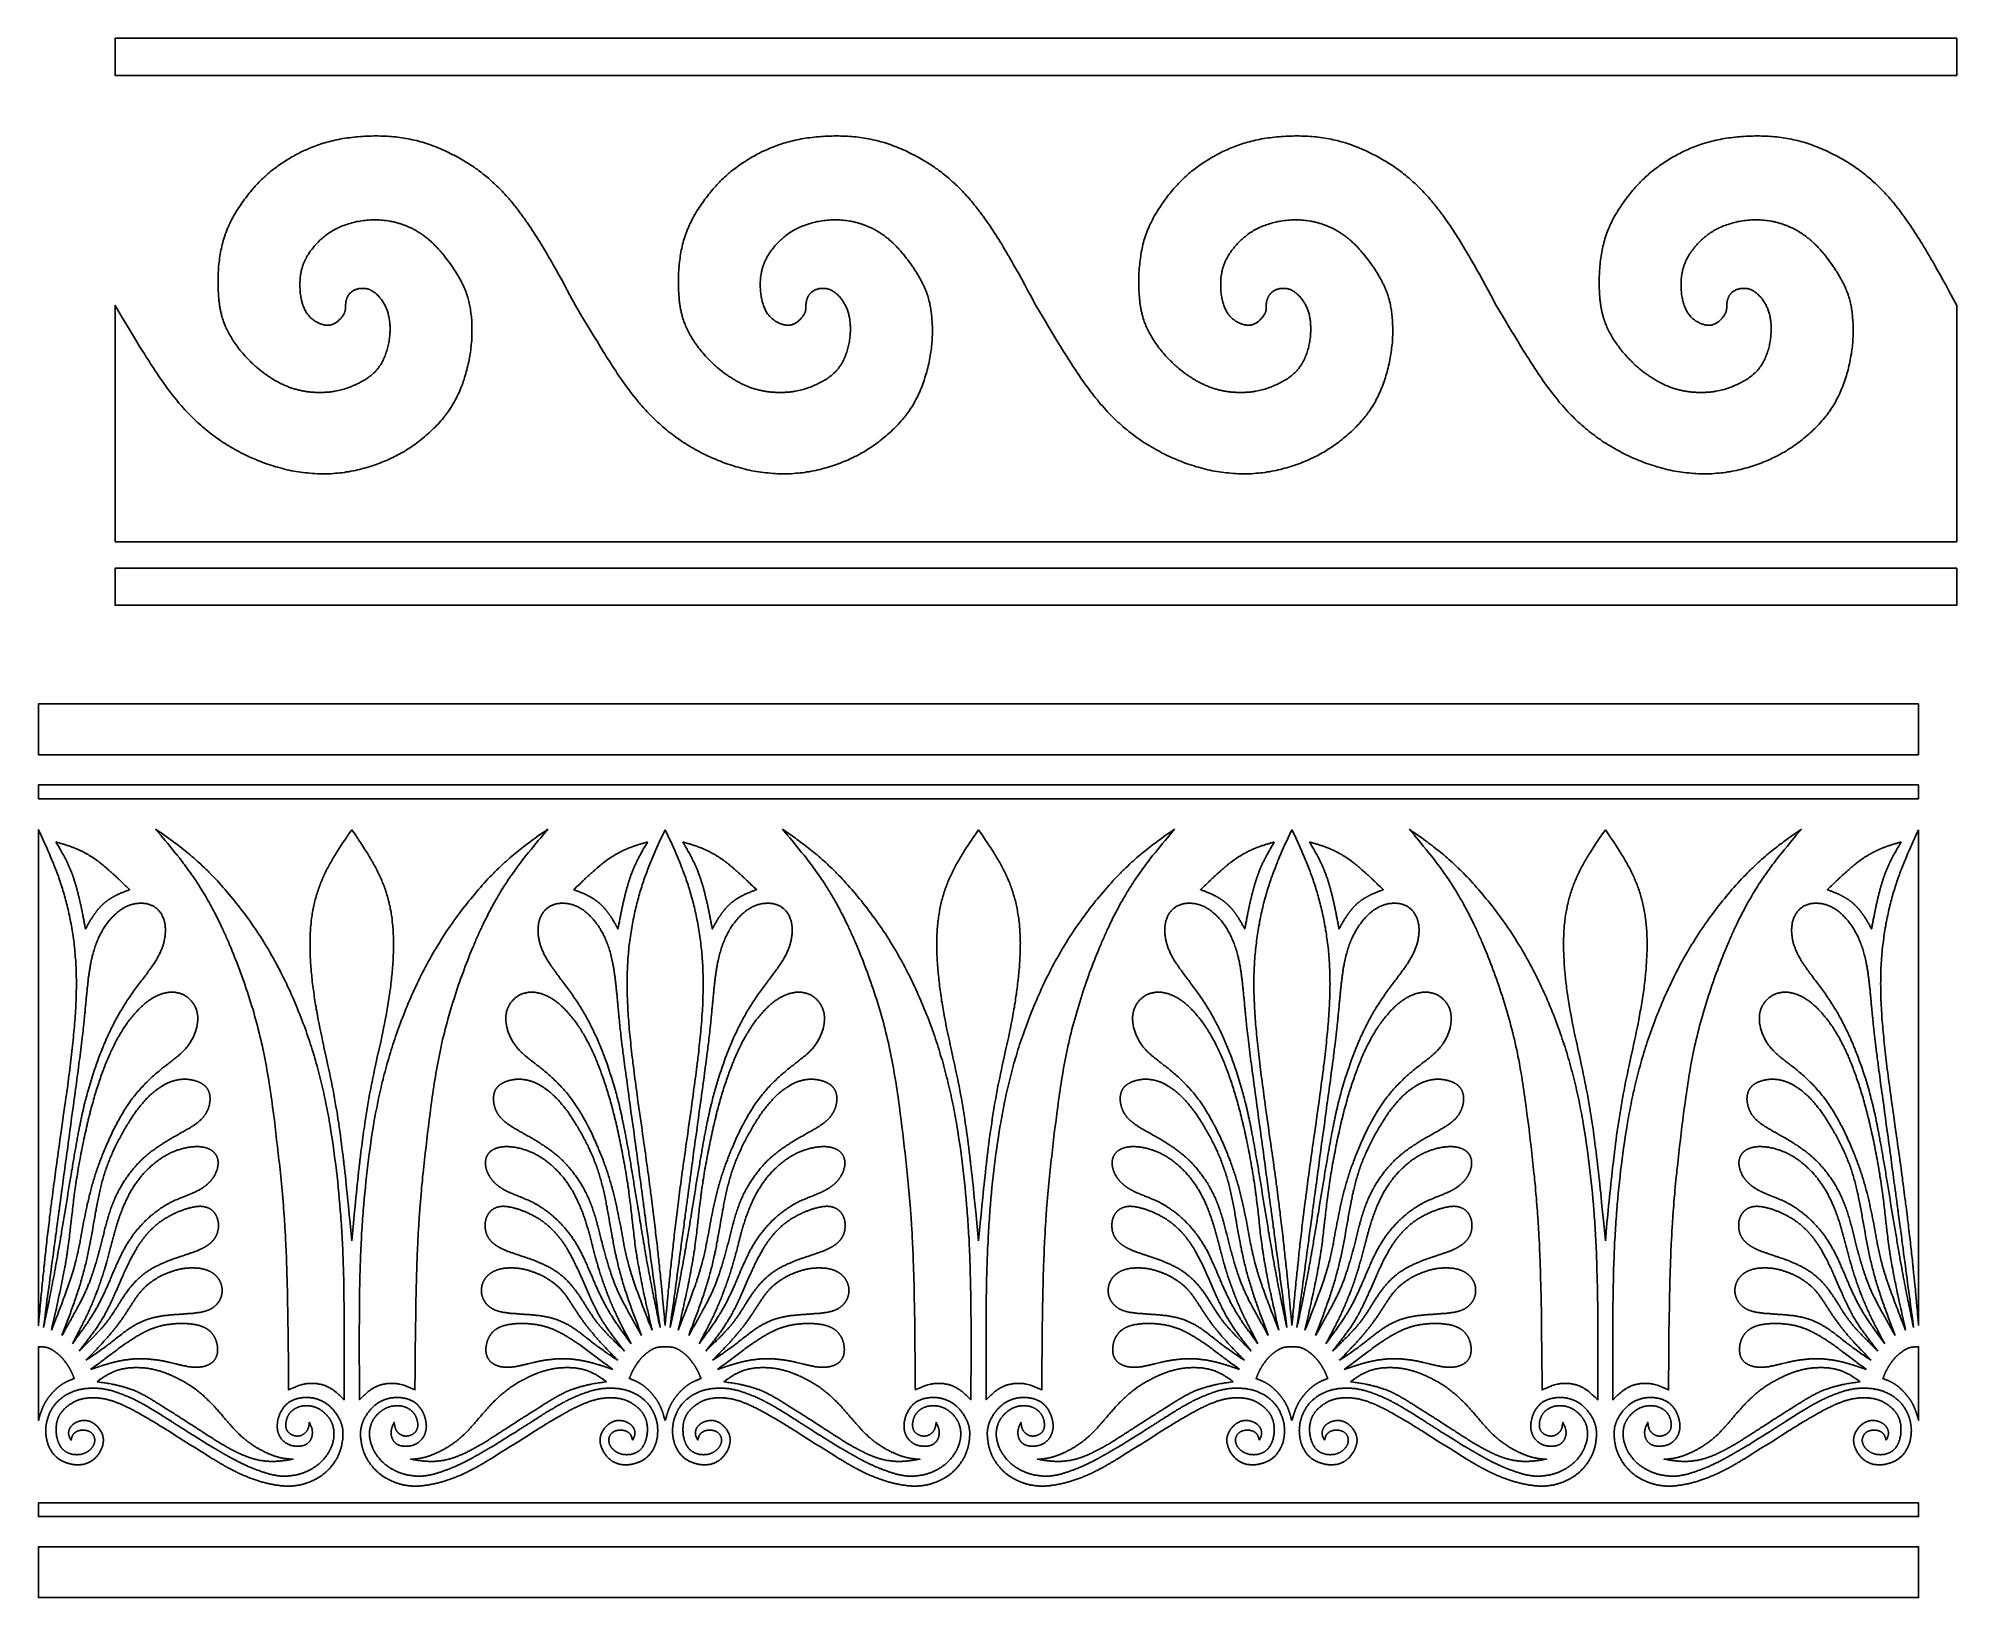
# Model space of a CAD drawing. Extents: x 0 to 279, y 0 to 212.
# Drawn here: x 2.9 to 137.5, y 102.2 to 211.6 of the extents above; entities that cross this region are included whole.
import ezdxf

# ---------------------------------------------------------------- set-up
doc = ezdxf.new("R2010")
doc.units = 0
doc.layers.add('LAYER_1', color=18, linetype='CONTINUOUS')

msp = doc.modelspace()

# ---------------------------------------------------------------- linework, layer by layer
at = {"layer": 'LAYER_1'}
for points in [[(8.31, 211.58), (8.31, 211.58), (8.31, 211.58), (8.31, 211.58), (8.32, 211.58), (8.33, 211.58), (8.33, 211.58), (8.34, 211.58), (8.35, 211.58), (8.37, 211.58), (8.38, 211.58), (8.4, 211.58), (8.41, 211.58), (8.43, 211.58), (8.45, 211.58), (8.47, 211.58), (8.49, 211.58), (8.52, 211.58), (8.54, 211.58), (8.57, 211.58), (8.6, 211.58), (8.62, 211.58), (8.65, 211.58), (8.69, 211.58), (8.72, 211.58), (8.75, 211.58), (8.79, 211.58), (8.83, 211.58), (8.87, 211.58), (8.91, 211.58), (8.95, 211.58), (8.99, 211.58), (9.03, 211.58), (9.12, 211.58), (9.22, 211.58), (9.32, 211.58), (9.43, 211.58), (9.54, 211.58), (9.66, 211.58), (9.78, 211.58), (9.9, 211.58), (10.03, 211.58), (10.17, 211.58), (10.31, 211.58), (10.46, 211.58), (10.61, 211.58), (10.76, 211.58), (10.92, 211.58), (11.08, 211.58), (11.25, 211.58), (11.42, 211.58), (11.6, 211.58), (11.78, 211.58), (11.96, 211.58), (12.15, 211.58), (12.35, 211.58), (12.54, 211.58), (12.75, 211.58), (12.95, 211.58), (13.16, 211.58), (13.37, 211.58), (13.59, 211.58), (13.81, 211.58), (14.04, 211.58), (14.27, 211.58), (14.5, 211.58), (14.74, 211.58), (14.97, 211.58), (15.22, 211.58), (15.46, 211.58), (15.72, 211.58), (15.97, 211.58), (16.23, 211.58), (16.49, 211.58), (16.75, 211.58), (17.02, 211.58), (17.29, 211.58), (17.56, 211.58), (17.84, 211.58), (18.12, 211.58), (18.4, 211.58), (18.68, 211.58), (18.97, 211.58), (19.26, 211.58), (19.56, 211.58), (19.85, 211.58), (20.15, 211.58), (20.45, 211.58), (20.76, 211.58), (21.07, 211.58), (21.38, 211.58), (21.69, 211.58), (22, 211.58), (22.32, 211.58), (22.64, 211.58), (22.96, 211.58), (23.29, 211.58), (23.61, 211.58), (23.94, 211.58), (24.27, 211.58), (24.6, 211.58), (24.94, 211.58), (25.27, 211.58), (25.61, 211.58), (25.95, 211.58), (26.3, 211.58), (26.64, 211.58), (26.99, 211.58), (27.33, 211.58), (27.68, 211.58), (28.03, 211.58), (28.39, 211.58), (28.74, 211.58), (29.1, 211.58), (29.45, 211.58), (29.81, 211.58), (30.17, 211.58), (30.89, 211.58), (31.62, 211.58), (32.35, 211.58), (33.09, 211.58), (33.83, 211.58), (34.57, 211.58), (35.32, 211.58), (36.07, 211.58), (36.82, 211.58), (37.57, 211.58), (39.08, 211.58), (40.6, 211.58), (42.11, 211.58), (43.62, 211.58), (44.37, 211.58), (45.12, 211.58), (45.87, 211.58), (46.62, 211.58), (47.36, 211.58), (48.1, 211.58), (48.84, 211.58), (49.57, 211.58), (50.3, 211.58), (51.02, 211.58), (51.38, 211.58), (51.74, 211.58), (52.1, 211.58), (52.45, 211.58), (52.81, 211.58), (53.16, 211.58), (53.51, 211.58), (53.86, 211.58), (54.21, 211.58), (54.55, 211.58), (54.9, 211.58), (55.24, 211.58), (55.58, 211.58), (55.92, 211.58), (56.26, 211.58), (56.59, 211.58), (56.92, 211.58), (57.25, 211.58), (57.58, 211.58), (57.91, 211.58), (58.23, 211.58), (58.55, 211.58), (58.87, 211.58), (59.19, 211.58), (59.51, 211.58), (59.82, 211.58), (60.13, 211.58), (60.43, 211.58), (60.74, 211.58), (61.04, 211.58), (61.34, 211.58), (61.64, 211.58), (61.93, 211.58), (62.22, 211.58), (62.51, 211.58), (62.8, 211.58), (63.08, 211.58), (63.36, 211.58), (63.63, 211.58), (63.91, 211.58), (64.18, 211.58), (64.44, 211.58), (64.71, 211.58), (64.97, 211.58), (65.22, 211.58), (65.48, 211.58), (65.73, 211.58), (65.98, 211.58), (66.22, 211.58), (66.46, 211.58), (66.69, 211.58), (66.93, 211.58), (67.16, 211.58), (67.38, 211.58), (67.6, 211.58), (67.82, 211.58), (68.03, 211.58), (68.24, 211.58), (68.45, 211.58), (68.65, 211.58), (68.85, 211.58), (69.04, 211.58), (69.23, 211.58), (69.41, 211.58), (69.59, 211.58), (69.77, 211.58), (69.94, 211.58), (70.11, 211.58), (70.27, 211.58), (70.43, 211.58), (70.59, 211.58), (70.74, 211.58), (70.88, 211.58), (71.02, 211.58), (71.16, 211.58), (71.29, 211.58), (71.42, 211.58), (71.54, 211.58), (71.65, 211.58), (71.77, 211.58), (71.87, 211.58), (71.97, 211.58), (72.07, 211.58), (72.16, 211.58), (72.2, 211.58), (72.25, 211.58), (72.29, 211.58), (72.33, 211.58), (72.37, 211.58), (72.4, 211.58), (72.44, 211.58), (72.47, 211.58), (72.51, 211.58), (72.54, 211.58), (72.57, 211.58), (72.6, 211.58), (72.63, 211.58), (72.65, 211.58), (72.68, 211.58), (72.7, 211.58), (72.72, 211.58), (72.74, 211.58), (72.76, 211.58), (72.78, 211.58), (72.8, 211.58), (72.81, 211.58), (72.83, 211.58), (72.84, 211.58), (72.85, 211.58), (72.86, 211.58), (72.87, 211.58), (72.87, 211.58), (72.88, 211.58), (72.88, 211.58), (72.89, 211.58), (72.89, 211.58)], [(8.31, 208.98), (8.31, 208.98), (8.31, 208.98), (8.31, 208.98), (8.31, 208.98), (8.31, 208.98), (8.31, 208.98), (8.31, 208.98), (8.31, 208.98), (8.31, 208.98), (8.31, 208.98), (8.31, 208.98), (8.31, 208.98), (8.31, 208.98), (8.31, 208.98), (8.31, 208.98), (8.31, 208.98), (8.31, 208.98), (8.31, 208.98), (8.31, 208.99), (8.31, 208.99), (8.31, 208.99), (8.31, 208.99), (8.31, 208.99), (8.31, 208.99), (8.31, 208.99), (8.31, 208.99), (8.31, 209), (8.31, 209), (8.31, 209), (8.31, 209), (8.31, 209), (8.31, 209), (8.31, 209.01), (8.31, 209.01), (8.31, 209.02), (8.31, 209.02), (8.31, 209.03), (8.31, 209.03), (8.31, 209.03), (8.31, 209.04), (8.31, 209.05), (8.31, 209.05), (8.31, 209.06), (8.31, 209.06), (8.31, 209.07), (8.31, 209.07), (8.31, 209.08), (8.31, 209.09), (8.31, 209.09), (8.31, 209.1), (8.31, 209.11), (8.31, 209.12), (8.31, 209.12), (8.31, 209.13), (8.31, 209.14), (8.31, 209.15), (8.31, 209.15), (8.31, 209.16), (8.31, 209.17), (8.31, 209.18), (8.31, 209.19), (8.31, 209.2), (8.31, 209.21), (8.31, 209.22), (8.31, 209.22), (8.31, 209.23), (8.31, 209.24), (8.31, 209.25), (8.31, 209.26), (8.31, 209.27), (8.31, 209.28), (8.31, 209.29), (8.31, 209.31), (8.31, 209.32), (8.31, 209.33), (8.31, 209.34), (8.31, 209.35), (8.31, 209.36), (8.31, 209.37), (8.31, 209.38), (8.31, 209.39), (8.31, 209.41), (8.31, 209.42), (8.31, 209.43), (8.31, 209.44), (8.31, 209.45), (8.31, 209.46), (8.31, 209.48), (8.31, 209.49), (8.31, 209.5), (8.31, 209.51), (8.31, 209.53), (8.31, 209.54), (8.31, 209.55), (8.31, 209.57), (8.31, 209.58), (8.31, 209.59), (8.31, 209.61), (8.31, 209.62), (8.31, 209.63), (8.31, 209.65), (8.31, 209.66), (8.31, 209.67), (8.31, 209.69), (8.31, 209.7), (8.31, 209.71), (8.31, 209.73), (8.31, 209.74), (8.31, 209.76), (8.31, 209.77), (8.31, 209.78), (8.31, 209.8), (8.31, 209.81), (8.31, 209.83), (8.31, 209.84), (8.31, 209.86), (8.31, 209.89), (8.31, 209.91), (8.31, 209.94), (8.31, 209.97), (8.31, 210), (8.31, 210.03), (8.31, 210.06), (8.31, 210.09), (8.31, 210.12), (8.31, 210.15), (8.31, 210.22), (8.31, 210.28), (8.31, 210.34), (8.31, 210.4), (8.31, 210.43), (8.31, 210.46), (8.31, 210.49), (8.31, 210.52), (8.31, 210.55), (8.31, 210.58), (8.31, 210.61), (8.31, 210.64), (8.31, 210.67), (8.31, 210.7), (8.31, 210.71), (8.31, 210.73), (8.31, 210.74), (8.31, 210.75), (8.31, 210.77), (8.31, 210.78), (8.31, 210.8), (8.31, 210.81), (8.31, 210.82), (8.31, 210.84), (8.31, 210.85), (8.31, 210.87), (8.31, 210.88), (8.31, 210.89), (8.31, 210.91), (8.31, 210.92), (8.31, 210.93), (8.31, 210.95), (8.31, 210.96), (8.31, 210.97), (8.31, 210.99), (8.31, 211), (8.31, 211.01), (8.31, 211.03), (8.31, 211.04), (8.31, 211.05), (8.31, 211.06), (8.31, 211.08), (8.31, 211.09), (8.31, 211.1), (8.31, 211.11), (8.31, 211.12), (8.31, 211.14), (8.31, 211.15), (8.31, 211.16), (8.31, 211.17), (8.31, 211.18), (8.31, 211.19), (8.31, 211.2), (8.31, 211.22), (8.31, 211.23), (8.31, 211.24), (8.31, 211.25), (8.31, 211.26), (8.31, 211.27), (8.31, 211.28), (8.31, 211.29), (8.31, 211.3), (8.31, 211.31), (8.31, 211.32), (8.31, 211.33), (8.31, 211.34), (8.31, 211.35), (8.31, 211.36), (8.31, 211.36), (8.31, 211.37), (8.31, 211.38), (8.31, 211.39), (8.31, 211.4), (8.31, 211.41), (8.31, 211.41), (8.31, 211.42), (8.31, 211.43), (8.31, 211.44), (8.31, 211.44), (8.31, 211.45), (8.31, 211.46), (8.31, 211.47), (8.31, 211.47), (8.31, 211.48), (8.31, 211.48), (8.31, 211.49), (8.31, 211.5), (8.31, 211.5), (8.31, 211.51), (8.31, 211.51), (8.31, 211.52), (8.31, 211.52), (8.31, 211.53), (8.31, 211.53), (8.31, 211.54), (8.31, 211.54), (8.31, 211.54), (8.31, 211.55), (8.31, 211.55), (8.31, 211.55), (8.31, 211.55), (8.31, 211.55), (8.31, 211.56), (8.31, 211.56), (8.31, 211.56), (8.31, 211.56), (8.31, 211.56), (8.31, 211.56), (8.31, 211.56), (8.31, 211.57), (8.31, 211.57), (8.31, 211.57), (8.31, 211.57), (8.31, 211.57), (8.31, 211.57), (8.31, 211.57), (8.31, 211.57), (8.31, 211.57), (8.31, 211.57), (8.31, 211.57), (8.31, 211.57), (8.31, 211.58), (8.31, 211.58), (8.31, 211.58), (8.31, 211.58), (8.31, 211.58), (8.31, 211.58), (8.31, 211.58), (8.31, 211.58), (8.31, 211.58)], [(72.89, 211.58), (72.89, 211.58), (72.89, 211.58), (72.89, 211.58), (72.9, 211.58), (72.9, 211.58), (72.91, 211.58), (72.92, 211.58), (72.93, 211.58), (72.95, 211.58), (72.96, 211.58), (72.97, 211.58), (72.99, 211.58), (73.01, 211.58), (73.03, 211.58), (73.05, 211.58), (73.07, 211.58), (73.1, 211.58), (73.12, 211.58), (73.15, 211.58), (73.17, 211.58), (73.2, 211.58), (73.23, 211.58), (73.27, 211.58), (73.3, 211.58), (73.33, 211.58), (73.37, 211.58), (73.41, 211.58), (73.44, 211.58), (73.48, 211.58), (73.53, 211.58), (73.57, 211.58), (73.61, 211.58), (73.7, 211.58), (73.8, 211.58), (73.9, 211.58), (74.01, 211.58), (74.12, 211.58), (74.24, 211.58), (74.36, 211.58), (74.48, 211.58), (74.61, 211.58), (74.75, 211.58), (74.89, 211.58), (75.03, 211.58), (75.18, 211.58), (75.34, 211.58), (75.5, 211.58), (75.66, 211.58), (75.83, 211.58), (76, 211.58), (76.18, 211.58), (76.36, 211.58), (76.54, 211.58), (76.73, 211.58), (76.93, 211.58), (77.12, 211.58), (77.32, 211.58), (77.53, 211.58), (77.74, 211.58), (77.95, 211.58), (78.17, 211.58), (78.39, 211.58), (78.62, 211.58), (78.85, 211.58), (79.08, 211.58), (79.31, 211.58), (79.55, 211.58), (79.8, 211.58), (80.04, 211.58), (80.29, 211.58), (80.55, 211.58), (80.8, 211.58), (81.07, 211.58), (81.33, 211.58), (81.6, 211.58), (81.87, 211.58), (82.14, 211.58), (82.42, 211.58), (82.69, 211.58), (82.98, 211.58), (83.26, 211.58), (83.55, 211.58), (83.84, 211.58), (84.13, 211.58), (84.43, 211.58), (84.73, 211.58), (85.03, 211.58), (85.34, 211.58), (85.64, 211.58), (85.95, 211.58), (86.27, 211.58), (86.58, 211.58), (86.9, 211.58), (87.22, 211.58), (87.54, 211.58), (87.86, 211.58), (88.19, 211.58), (88.52, 211.58), (88.85, 211.58), (89.18, 211.58), (89.52, 211.58), (89.85, 211.58), (90.19, 211.58), (90.53, 211.58), (90.88, 211.58), (91.22, 211.58), (91.57, 211.58), (91.91, 211.58), (92.26, 211.58), (92.61, 211.58), (92.97, 211.58), (93.32, 211.58), (93.67, 211.58), (94.03, 211.58), (94.39, 211.58), (94.75, 211.58), (95.47, 211.58), (96.2, 211.58), (96.93, 211.58), (97.67, 211.58), (98.41, 211.58), (99.15, 211.58), (99.9, 211.58), (100.65, 211.58), (101.4, 211.58), (102.15, 211.58), (103.66, 211.58), (105.18, 211.58), (106.69, 211.58), (108.2, 211.58), (108.95, 211.58), (109.7, 211.58), (110.45, 211.58), (111.2, 211.58), (111.94, 211.58), (112.68, 211.58), (113.42, 211.58), (114.15, 211.58), (114.88, 211.58), (115.6, 211.58), (115.96, 211.58), (116.32, 211.58), (116.68, 211.58), (117.03, 211.58), (117.39, 211.58), (117.74, 211.58), (118.09, 211.58), (118.44, 211.58), (118.79, 211.58), (119.13, 211.58), (119.48, 211.58), (119.82, 211.58), (120.16, 211.58), (120.5, 211.58), (120.83, 211.58), (121.17, 211.58), (121.5, 211.58), (121.83, 211.58), (122.16, 211.58), (122.49, 211.58), (122.81, 211.58), (123.13, 211.58), (123.45, 211.58), (123.77, 211.58), (124.08, 211.58), (124.4, 211.58), (124.71, 211.58), (125.01, 211.58), (125.32, 211.58), (125.62, 211.58), (125.92, 211.58), (126.22, 211.58), (126.51, 211.58), (126.8, 211.58), (127.09, 211.58), (127.37, 211.58), (127.66, 211.58), (127.94, 211.58), (128.21, 211.58), (128.49, 211.58), (128.76, 211.58), (129.02, 211.58), (129.29, 211.58), (129.55, 211.58), (129.8, 211.58), (130.06, 211.58), (130.31, 211.58), (130.55, 211.58), (130.8, 211.58), (131.04, 211.58), (131.27, 211.58), (131.51, 211.58), (131.73, 211.58), (131.96, 211.58), (132.18, 211.58), (132.4, 211.58), (132.61, 211.58), (132.82, 211.58), (133.03, 211.58), (133.23, 211.58), (133.43, 211.58), (133.62, 211.58), (133.81, 211.58), (133.99, 211.58), (134.17, 211.58), (134.35, 211.58), (134.52, 211.58), (134.69, 211.58), (134.85, 211.58), (135.01, 211.58), (135.17, 211.58), (135.32, 211.58), (135.46, 211.58), (135.6, 211.58), (135.74, 211.58), (135.87, 211.58), (135.99, 211.58), (136.12, 211.58), (136.23, 211.58), (136.34, 211.58), (136.45, 211.58), (136.55, 211.58), (136.65, 211.58), (136.74, 211.58), (136.78, 211.58), (136.83, 211.58), (136.87, 211.58), (136.91, 211.58), (136.95, 211.58), (136.98, 211.58), (137.02, 211.58), (137.05, 211.58), (137.09, 211.58), (137.12, 211.58), (137.15, 211.58), (137.18, 211.58), (137.2, 211.58), (137.23, 211.58), (137.26, 211.58), (137.28, 211.58), (137.3, 211.58), (137.32, 211.58), (137.34, 211.58), (137.36, 211.58), (137.38, 211.58), (137.39, 211.58), (137.41, 211.58), (137.42, 211.58), (137.43, 211.58), (137.44, 211.58), (137.45, 211.58), (137.45, 211.58), (137.46, 211.58), (137.46, 211.58), (137.46, 211.58), (137.47, 211.58)], [(137.47, 211.58), (137.47, 211.58), (137.47, 211.58), (137.47, 211.58), (137.47, 211.58), (137.47, 211.58), (137.47, 211.58), (137.47, 211.58), (137.47, 211.58), (137.47, 211.57), (137.47, 211.57), (137.47, 211.57), (137.47, 211.57), (137.47, 211.57), (137.47, 211.57), (137.47, 211.57), (137.47, 211.57), (137.47, 211.57), (137.47, 211.57), (137.47, 211.57), (137.47, 211.57), (137.47, 211.56), (137.47, 211.56), (137.47, 211.56), (137.47, 211.56), (137.47, 211.56), (137.47, 211.56), (137.47, 211.56), (137.47, 211.55), (137.47, 211.55), (137.47, 211.55), (137.47, 211.55), (137.47, 211.55), (137.47, 211.54), (137.47, 211.54), (137.47, 211.54), (137.47, 211.53), (137.47, 211.53), (137.47, 211.52), (137.47, 211.52), (137.47, 211.51), (137.47, 211.51), (137.47, 211.5), (137.47, 211.5), (137.47, 211.49), (137.47, 211.48), (137.47, 211.48), (137.47, 211.47), (137.47, 211.47), (137.47, 211.46), (137.47, 211.45), (137.47, 211.44), (137.47, 211.44), (137.47, 211.43), (137.47, 211.42), (137.47, 211.41), (137.47, 211.41), (137.47, 211.4), (137.47, 211.39), (137.47, 211.38), (137.47, 211.37), (137.47, 211.36), (137.47, 211.36), (137.47, 211.35), (137.47, 211.34), (137.47, 211.33), (137.47, 211.32), (137.47, 211.31), (137.47, 211.3), (137.47, 211.29), (137.47, 211.28), (137.47, 211.27), (137.47, 211.26), (137.47, 211.25), (137.47, 211.24), (137.47, 211.23), (137.47, 211.22), (137.47, 211.2), (137.47, 211.19), (137.47, 211.18), (137.47, 211.17), (137.47, 211.16), (137.47, 211.15), (137.47, 211.14), (137.47, 211.12), (137.47, 211.11), (137.47, 211.1), (137.47, 211.09), (137.47, 211.08), (137.47, 211.06), (137.47, 211.05), (137.47, 211.04), (137.47, 211.03), (137.47, 211.01), (137.47, 211), (137.47, 210.99), (137.47, 210.97), (137.47, 210.96), (137.47, 210.95), (137.47, 210.93), (137.47, 210.92), (137.47, 210.91), (137.47, 210.89), (137.47, 210.88), (137.47, 210.87), (137.47, 210.85), (137.47, 210.84), (137.47, 210.82), (137.47, 210.81), (137.47, 210.8), (137.47, 210.78), (137.47, 210.77), (137.47, 210.75), (137.47, 210.74), (137.47, 210.73), (137.47, 210.71), (137.47, 210.7), (137.47, 210.67), (137.47, 210.64), (137.47, 210.61), (137.47, 210.58), (137.47, 210.55), (137.47, 210.52), (137.47, 210.49), (137.47, 210.46), (137.47, 210.43), (137.47, 210.4), (137.47, 210.34), (137.47, 210.28), (137.47, 210.22), (137.47, 210.15), (137.47, 210.12), (137.47, 210.09), (137.47, 210.06), (137.47, 210.03), (137.47, 210), (137.47, 209.97), (137.47, 209.94), (137.47, 209.91), (137.47, 209.89), (137.47, 209.86), (137.47, 209.84), (137.47, 209.83), (137.47, 209.81), (137.47, 209.8), (137.47, 209.78), (137.47, 209.77), (137.47, 209.76), (137.47, 209.74), (137.47, 209.73), (137.47, 209.71), (137.47, 209.7), (137.47, 209.69), (137.47, 209.67), (137.47, 209.66), (137.47, 209.65), (137.47, 209.63), (137.47, 209.62), (137.47, 209.61), (137.47, 209.59), (137.47, 209.58), (137.47, 209.57), (137.47, 209.55), (137.47, 209.54), (137.47, 209.53), (137.47, 209.51), (137.47, 209.5), (137.47, 209.49), (137.47, 209.48), (137.47, 209.46), (137.47, 209.45), (137.47, 209.44), (137.47, 209.43), (137.47, 209.42), (137.47, 209.41), (137.47, 209.39), (137.47, 209.38), (137.47, 209.37), (137.47, 209.36), (137.47, 209.35), (137.47, 209.34), (137.47, 209.33), (137.47, 209.32), (137.47, 209.31), (137.47, 209.29), (137.47, 209.28), (137.47, 209.27), (137.47, 209.26), (137.47, 209.25), (137.47, 209.24), (137.47, 209.23), (137.47, 209.22), (137.47, 209.22), (137.47, 209.21), (137.47, 209.2), (137.47, 209.19), (137.47, 209.18), (137.47, 209.17), (137.47, 209.16), (137.47, 209.15), (137.47, 209.15), (137.47, 209.14), (137.47, 209.13), (137.47, 209.12), (137.47, 209.12), (137.47, 209.11), (137.47, 209.1), (137.47, 209.09), (137.47, 209.09), (137.47, 209.08), (137.47, 209.07), (137.47, 209.07), (137.47, 209.06), (137.47, 209.06), (137.47, 209.05), (137.47, 209.05), (137.47, 209.04), (137.47, 209.03), (137.47, 209.03), (137.47, 209.03), (137.47, 209.02), (137.47, 209.02), (137.47, 209.01), (137.47, 209.01), (137.47, 209), (137.47, 209), (137.47, 209), (137.47, 209), (137.47, 209), (137.47, 209), (137.47, 208.99), (137.47, 208.99), (137.47, 208.99), (137.47, 208.99), (137.47, 208.99), (137.47, 208.99), (137.47, 208.99), (137.47, 208.99), (137.47, 208.98), (137.47, 208.98), (137.47, 208.98), (137.47, 208.98), (137.47, 208.98), (137.47, 208.98), (137.47, 208.98), (137.47, 208.98), (137.47, 208.98), (137.47, 208.98), (137.47, 208.98), (137.47, 208.98), (137.47, 208.98), (137.47, 208.98), (137.47, 208.98), (137.47, 208.98), (137.47, 208.98), (137.47, 208.98), (137.47, 208.98)], [(72.89, 208.98), (72.89, 208.98), (72.88, 208.98), (72.88, 208.98), (72.87, 208.98), (72.87, 208.98), (72.86, 208.98), (72.85, 208.98), (72.84, 208.98), (72.83, 208.98), (72.81, 208.98), (72.8, 208.98), (72.78, 208.98), (72.76, 208.98), (72.74, 208.98), (72.72, 208.98), (72.7, 208.98), (72.68, 208.98), (72.65, 208.98), (72.63, 208.98), (72.6, 208.98), (72.57, 208.98), (72.54, 208.98), (72.51, 208.98), (72.47, 208.98), (72.44, 208.98), (72.4, 208.98), (72.37, 208.98), (72.33, 208.98), (72.29, 208.98), (72.25, 208.98), (72.2, 208.98), (72.16, 208.98), (72.07, 208.98), (71.97, 208.98), (71.87, 208.98), (71.77, 208.98), (71.65, 208.98), (71.54, 208.98), (71.42, 208.98), (71.29, 208.98), (71.16, 208.98), (71.02, 208.98), (70.88, 208.98), (70.74, 208.98), (70.59, 208.98), (70.43, 208.98), (70.27, 208.98), (70.11, 208.98), (69.94, 208.98), (69.77, 208.98), (69.59, 208.98), (69.41, 208.98), (69.23, 208.98), (69.04, 208.98), (68.85, 208.98), (68.65, 208.98), (68.45, 208.98), (68.24, 208.98), (68.03, 208.98), (67.82, 208.98), (67.6, 208.98), (67.38, 208.98), (67.16, 208.98), (66.93, 208.98), (66.69, 208.98), (66.46, 208.98), (66.22, 208.98), (65.98, 208.98), (65.73, 208.98), (65.48, 208.98), (65.22, 208.98), (64.97, 208.98), (64.71, 208.98), (64.44, 208.98), (64.18, 208.98), (63.91, 208.98), (63.63, 208.98), (63.36, 208.98), (63.08, 208.98), (62.8, 208.98), (62.51, 208.98), (62.22, 208.98), (61.93, 208.98), (61.64, 208.98), (61.34, 208.98), (61.04, 208.98), (60.74, 208.98), (60.43, 208.98), (60.13, 208.98), (59.82, 208.98), (59.51, 208.98), (59.19, 208.98), (58.87, 208.98), (58.55, 208.98), (58.23, 208.98), (57.91, 208.98), (57.58, 208.98), (57.25, 208.98), (56.92, 208.98), (56.59, 208.98), (56.26, 208.98), (55.92, 208.98), (55.58, 208.98), (55.24, 208.98), (54.9, 208.98), (54.55, 208.98), (54.21, 208.98), (53.86, 208.98), (53.51, 208.98), (53.16, 208.98), (52.81, 208.98), (52.45, 208.98), (52.1, 208.98), (51.74, 208.98), (51.38, 208.98), (51.02, 208.98), (50.3, 208.98), (49.57, 208.98), (48.84, 208.98), (48.1, 208.98), (47.36, 208.98), (46.62, 208.98), (45.87, 208.98), (45.12, 208.98), (44.37, 208.98), (43.62, 208.98), (42.11, 208.98), (40.6, 208.98), (39.08, 208.98), (37.57, 208.98), (36.82, 208.98), (36.07, 208.98), (35.32, 208.98), (34.57, 208.98), (33.83, 208.98), (33.09, 208.98), (32.35, 208.98), (31.62, 208.98), (30.89, 208.98), (30.17, 208.98), (29.81, 208.98), (29.45, 208.98), (29.1, 208.98), (28.74, 208.98), (28.39, 208.98), (28.03, 208.98), (27.68, 208.98), (27.33, 208.98), (26.99, 208.98), (26.64, 208.98), (26.3, 208.98), (25.95, 208.98), (25.61, 208.98), (25.27, 208.98), (24.94, 208.98), (24.6, 208.98), (24.27, 208.98), (23.94, 208.98), (23.61, 208.98), (23.29, 208.98), (22.96, 208.98), (22.64, 208.98), (22.32, 208.98), (22, 208.98), (21.69, 208.98), (21.38, 208.98), (21.07, 208.98), (20.76, 208.98), (20.45, 208.98), (20.15, 208.98), (19.85, 208.98), (19.56, 208.98), (19.26, 208.98), (18.97, 208.98), (18.68, 208.98), (18.4, 208.98), (18.12, 208.98), (17.84, 208.98), (17.56, 208.98), (17.29, 208.98), (17.02, 208.98), (16.75, 208.98), (16.49, 208.98), (16.23, 208.98), (15.97, 208.98), (15.72, 208.98), (15.46, 208.98), (15.22, 208.98), (14.97, 208.98), (14.74, 208.98), (14.5, 208.98), (14.27, 208.98), (14.04, 208.98), (13.81, 208.98), (13.59, 208.98), (13.37, 208.98), (13.16, 208.98), (12.95, 208.98), (12.75, 208.98), (12.54, 208.98), (12.35, 208.98), (12.15, 208.98), (11.96, 208.98), (11.78, 208.98), (11.6, 208.98), (11.42, 208.98), (11.25, 208.98), (11.08, 208.98), (10.92, 208.98), (10.76, 208.98), (10.61, 208.98), (10.46, 208.98), (10.31, 208.98), (10.17, 208.98), (10.03, 208.98), (9.9, 208.98), (9.78, 208.98), (9.66, 208.98), (9.54, 208.98), (9.43, 208.98), (9.32, 208.98), (9.22, 208.98), (9.12, 208.98), (9.03, 208.98), (8.99, 208.98), (8.95, 208.98), (8.91, 208.98), (8.87, 208.98), (8.83, 208.98), (8.79, 208.98), (8.75, 208.98), (8.72, 208.98), (8.69, 208.98), (8.65, 208.98), (8.62, 208.98), (8.6, 208.98), (8.57, 208.98), (8.54, 208.98), (8.52, 208.98), (8.49, 208.98), (8.47, 208.98), (8.45, 208.98), (8.43, 208.98), (8.41, 208.98), (8.4, 208.98), (8.38, 208.98), (8.37, 208.98), (8.35, 208.98), (8.34, 208.98), (8.33, 208.98), (8.33, 208.98), (8.32, 208.98), (8.31, 208.98), (8.31, 208.98), (8.31, 208.98), (8.31, 208.98)], [(137.47, 208.98), (137.46, 208.98), (137.46, 208.98), (137.46, 208.98), (137.45, 208.98), (137.45, 208.98), (137.44, 208.98), (137.43, 208.98), (137.42, 208.98), (137.41, 208.98), (137.39, 208.98), (137.38, 208.98), (137.36, 208.98), (137.34, 208.98), (137.32, 208.98), (137.3, 208.98), (137.28, 208.98), (137.26, 208.98), (137.23, 208.98), (137.2, 208.98), (137.18, 208.98), (137.15, 208.98), (137.12, 208.98), (137.09, 208.98), (137.05, 208.98), (137.02, 208.98), (136.98, 208.98), (136.95, 208.98), (136.91, 208.98), (136.87, 208.98), (136.83, 208.98), (136.78, 208.98), (136.74, 208.98), (136.65, 208.98), (136.55, 208.98), (136.45, 208.98), (136.34, 208.98), (136.23, 208.98), (136.12, 208.98), (135.99, 208.98), (135.87, 208.98), (135.74, 208.98), (135.6, 208.98), (135.46, 208.98), (135.32, 208.98), (135.17, 208.98), (135.01, 208.98), (134.85, 208.98), (134.69, 208.98), (134.52, 208.98), (134.35, 208.98), (134.17, 208.98), (133.99, 208.98), (133.81, 208.98), (133.62, 208.98), (133.43, 208.98), (133.23, 208.98), (133.03, 208.98), (132.82, 208.98), (132.61, 208.98), (132.4, 208.98), (132.18, 208.98), (131.96, 208.98), (131.73, 208.98), (131.51, 208.98), (131.27, 208.98), (131.04, 208.98), (130.8, 208.98), (130.55, 208.98), (130.31, 208.98), (130.06, 208.98), (129.8, 208.98), (129.55, 208.98), (129.29, 208.98), (129.02, 208.98), (128.76, 208.98), (128.49, 208.98), (128.21, 208.98), (127.94, 208.98), (127.66, 208.98), (127.37, 208.98), (127.09, 208.98), (126.8, 208.98), (126.51, 208.98), (126.22, 208.98), (125.92, 208.98), (125.62, 208.98), (125.32, 208.98), (125.01, 208.98), (124.71, 208.98), (124.4, 208.98), (124.08, 208.98), (123.77, 208.98), (123.45, 208.98), (123.13, 208.98), (122.81, 208.98), (122.49, 208.98), (122.16, 208.98), (121.83, 208.98), (121.5, 208.98), (121.17, 208.98), (120.83, 208.98), (120.5, 208.98), (120.16, 208.98), (119.82, 208.98), (119.48, 208.98), (119.13, 208.98), (118.79, 208.98), (118.44, 208.98), (118.09, 208.98), (117.74, 208.98), (117.39, 208.98), (117.03, 208.98), (116.68, 208.98), (116.32, 208.98), (115.96, 208.98), (115.6, 208.98), (114.88, 208.98), (114.15, 208.98), (113.42, 208.98), (112.68, 208.98), (111.94, 208.98), (111.2, 208.98), (110.45, 208.98), (109.7, 208.98), (108.95, 208.98), (108.2, 208.98), (106.69, 208.98), (105.18, 208.98), (103.66, 208.98), (102.15, 208.98), (101.4, 208.98), (100.65, 208.98), (99.9, 208.98), (99.15, 208.98), (98.41, 208.98), (97.67, 208.98), (96.93, 208.98), (96.2, 208.98), (95.47, 208.98), (94.75, 208.98), (94.39, 208.98), (94.03, 208.98), (93.67, 208.98), (93.32, 208.98), (92.97, 208.98), (92.61, 208.98), (92.26, 208.98), (91.91, 208.98), (91.57, 208.98), (91.22, 208.98), (90.88, 208.98), (90.53, 208.98), (90.19, 208.98), (89.85, 208.98), (89.52, 208.98), (89.18, 208.98), (88.85, 208.98), (88.52, 208.98), (88.19, 208.98), (87.86, 208.98), (87.54, 208.98), (87.22, 208.98), (86.9, 208.98), (86.58, 208.98), (86.27, 208.98), (85.95, 208.98), (85.64, 208.98), (85.34, 208.98), (85.03, 208.98), (84.73, 208.98), (84.43, 208.98), (84.13, 208.98), (83.84, 208.98), (83.55, 208.98), (83.26, 208.98), (82.98, 208.98), (82.69, 208.98), (82.42, 208.98), (82.14, 208.98), (81.87, 208.98), (81.6, 208.98), (81.33, 208.98), (81.07, 208.98), (80.8, 208.98), (80.55, 208.98), (80.29, 208.98), (80.04, 208.98), (79.8, 208.98), (79.55, 208.98), (79.31, 208.98), (79.08, 208.98), (78.85, 208.98), (78.62, 208.98), (78.39, 208.98), (78.17, 208.98), (77.95, 208.98), (77.74, 208.98), (77.53, 208.98), (77.32, 208.98), (77.12, 208.98), (76.93, 208.98), (76.73, 208.98), (76.54, 208.98), (76.36, 208.98), (76.18, 208.98), (76, 208.98), (75.83, 208.98), (75.66, 208.98), (75.5, 208.98), (75.34, 208.98), (75.18, 208.98), (75.03, 208.98), (74.89, 208.98), (74.75, 208.98), (74.61, 208.98), (74.48, 208.98), (74.36, 208.98), (74.24, 208.98), (74.12, 208.98), (74.01, 208.98), (73.9, 208.98), (73.8, 208.98), (73.7, 208.98), (73.61, 208.98), (73.57, 208.98), (73.53, 208.98), (73.48, 208.98), (73.44, 208.98), (73.41, 208.98), (73.37, 208.98), (73.33, 208.98), (73.3, 208.98), (73.27, 208.98), (73.23, 208.98), (73.2, 208.98), (73.17, 208.98), (73.15, 208.98), (73.12, 208.98), (73.1, 208.98), (73.07, 208.98), (73.05, 208.98), (73.03, 208.98), (73.01, 208.98), (72.99, 208.98), (72.97, 208.98), (72.96, 208.98), (72.95, 208.98), (72.93, 208.98), (72.92, 208.98), (72.91, 208.98), (72.9, 208.98), (72.9, 208.98), (72.89, 208.98), (72.89, 208.98), (72.89, 208.98), (72.89, 208.98)], [(8.31, 192.85), (8.74, 192.12), (8.95, 191.76), (9.17, 191.4), (9.38, 191.04), (9.6, 190.69), (9.82, 190.33), (10.03, 189.97), (10.25, 189.62), (10.36, 189.45), (10.47, 189.27), (10.58, 189.1), (10.69, 188.93), (10.8, 188.75), (10.91, 188.58), (11.02, 188.41), (11.13, 188.25), (11.25, 188.08), (11.36, 187.91), (11.47, 187.75), (11.58, 187.58), (11.7, 187.42), (11.81, 187.26), (11.92, 187.11), (12.04, 186.95), (12.15, 186.8), (12.27, 186.65), (12.38, 186.5), (12.5, 186.35), (12.62, 186.21), (12.68, 186.13), (12.73, 186.06), (12.79, 185.99), (12.85, 185.92), (12.97, 185.79), (13.09, 185.65), (13.21, 185.52), (13.33, 185.39), (13.45, 185.26), (13.57, 185.14), (13.7, 185.02), (13.82, 184.9), (13.94, 184.78), (14.07, 184.66), (14.19, 184.55), (14.32, 184.44), (14.44, 184.33), (14.57, 184.22), (14.7, 184.11), (14.83, 184.01), (14.95, 183.91), (15.08, 183.81), (15.21, 183.71), (15.35, 183.61), (15.48, 183.52), (15.61, 183.43), (15.75, 183.33), (15.88, 183.24), (16.02, 183.16), (16.15, 183.07), (16.29, 182.99), (16.43, 182.9), (16.57, 182.82), (16.71, 182.74), (16.85, 182.66), (16.99, 182.59), (17.13, 182.51), (17.28, 182.44), (17.42, 182.37), (17.57, 182.3), (17.72, 182.23), (17.87, 182.16), (18.02, 182.1), (18.17, 182.03), (18.32, 181.97), (18.47, 181.91), (18.62, 181.85), (18.78, 181.79), (18.93, 181.74), (19.09, 181.68), (19.24, 181.63), (19.4, 181.58), (19.56, 181.53), (19.72, 181.49), (19.88, 181.44), (20.04, 181.4), (20.2, 181.36), (20.36, 181.32), (20.52, 181.29), (20.68, 181.25), (20.84, 181.22), (21, 181.19), (21.17, 181.17), (21.33, 181.14), (21.49, 181.12), (21.66, 181.1), (21.82, 181.09), (21.98, 181.07), (22.14, 181.06), (22.31, 181.05), (22.47, 181.04), (22.63, 181.04), (22.79, 181.03), (22.96, 181.03), (23.12, 181.03), (23.28, 181.04), (23.44, 181.04), (23.6, 181.05), (23.76, 181.07), (23.92, 181.08), (24.08, 181.1), (24.23, 181.11), (24.39, 181.13), (24.54, 181.16), (24.7, 181.18), (24.85, 181.21), (25.01, 181.24), (25.16, 181.27), (25.31, 181.31), (25.46, 181.34), (25.61, 181.38), (25.75, 181.42), (25.9, 181.46), (26.04, 181.5), (26.19, 181.54), (26.33, 181.59), (26.47, 181.64), (26.61, 181.68), (26.74, 181.73), (26.88, 181.79), (27.01, 181.84), (27.14, 181.89), (27.27, 181.95), (27.4, 182), (27.53, 182.06), (27.66, 182.12), (27.78, 182.18), (27.91, 182.24), (28.03, 182.3), (28.15, 182.36), (28.27, 182.43), (28.39, 182.5), (28.51, 182.56), (28.63, 182.63), (28.74, 182.71), (28.86, 182.78), (28.98, 182.86), (29.09, 182.93), (29.21, 183.01), (29.32, 183.09), (29.44, 183.18), (29.55, 183.26), (29.66, 183.35), (29.78, 183.44), (29.89, 183.53), (30, 183.62), (30.11, 183.71), (30.22, 183.81), (30.33, 183.91), (30.44, 184.01), (30.55, 184.11), (30.65, 184.21), (30.75, 184.31), (30.86, 184.42), (30.96, 184.52), (31.05, 184.63), (31.15, 184.74), (31.24, 184.85), (31.33, 184.96), (31.38, 185.01), (31.42, 185.07), (31.47, 185.12), (31.51, 185.18), (31.55, 185.24), (31.59, 185.29), (31.64, 185.35), (31.68, 185.41), (31.76, 185.52), (31.83, 185.64), (31.91, 185.76), (31.98, 185.87), (32.05, 185.99), (32.12, 186.11), (32.18, 186.24), (32.25, 186.36), (32.31, 186.48), (32.37, 186.61), (32.43, 186.73), (32.48, 186.86), (32.54, 186.99), (32.59, 187.12), (32.64, 187.25), (32.69, 187.38), (32.73, 187.51), (32.78, 187.65), (32.82, 187.78), (32.86, 187.92), (32.9, 188.05), (32.94, 188.19), (32.98, 188.33), (33.01, 188.47), (33.05, 188.61), (33.08, 188.74), (33.11, 188.88), (33.13, 189.02), (33.16, 189.16), (33.19, 189.3), (33.21, 189.44), (33.23, 189.57), (33.25, 189.71), (33.27, 189.84), (33.28, 189.98), (33.29, 190.11), (33.31, 190.24), (33.32, 190.37), (33.33, 190.5), (33.33, 190.63), (33.34, 190.76), (33.34, 190.88), (33.34, 191), (33.34, 191.13), (33.34, 191.25), (33.34, 191.37), (33.34, 191.48), (33.33, 191.6), (33.32, 191.72), (33.32, 191.83), (33.31, 191.94), (33.3, 192.06), (33.28, 192.17), (33.27, 192.28), (33.26, 192.38), (33.24, 192.49), (33.23, 192.6), (33.21, 192.7), (33.19, 192.8), (33.17, 192.91), (33.15, 193.01), (33.12, 193.11), (33.1, 193.21), (33.07, 193.31), (33.04, 193.42), (33.01, 193.52), (32.99, 193.57), (32.98, 193.62), (32.96, 193.67), (32.94, 193.73), (32.92, 193.78), (32.9, 193.83), (32.88, 193.89), (32.86, 193.94), (32.84, 193.99), (32.81, 194.05), (32.79, 194.1), (32.76, 194.16), (32.74, 194.21), (32.71, 194.27), (32.68, 194.33), (32.66, 194.38), (32.63, 194.44), (32.6, 194.5), (32.56, 194.56), (32.53, 194.62), (32.5, 194.68), (32.46, 194.74), (32.43, 194.81), (32.39, 194.87), (32.36, 194.93), (32.32, 195), (32.28, 195.06), (32.24, 195.12), (32.2, 195.19), (32.16, 195.25), (32.12, 195.32), (32.07, 195.38), (32.03, 195.45), (31.99, 195.52), (31.94, 195.58), (31.9, 195.65), (31.8, 195.78), (31.71, 195.91), (31.61, 196.04), (31.51, 196.17), (31.41, 196.3), (31.31, 196.43), (31.25, 196.49), (31.2, 196.55), (31.15, 196.61), (31.1, 196.68), (31.04, 196.74), (30.99, 196.79), (30.94, 196.85), (30.88, 196.91), (30.83, 196.97), (30.78, 197.02), (30.72, 197.08), (30.67, 197.13), (30.61, 197.19), (30.56, 197.24), (30.5, 197.29), (30.45, 197.34), (30.39, 197.39), (30.34, 197.43), (30.28, 197.48), (30.23, 197.53), (30.17, 197.57), (30.12, 197.62), (30.06, 197.66), (30.01, 197.7), (29.95, 197.74), (29.9, 197.78), (29.84, 197.82), (29.79, 197.86), (29.73, 197.9), (29.67, 197.94), (29.62, 197.97), (29.56, 198.01), (29.5, 198.04), (29.45, 198.07), (29.39, 198.11), (29.33, 198.14), (29.28, 198.17), (29.22, 198.2), (29.16, 198.23), (29.1, 198.26), (29.05, 198.29), (28.99, 198.31), (28.93, 198.34), (28.87, 198.36), (28.81, 198.39), (28.76, 198.41), (28.7, 198.44), (28.64, 198.46), (28.58, 198.48), (28.52, 198.5), (28.46, 198.52), (28.4, 198.54), (28.34, 198.56), (28.28, 198.58), (28.22, 198.6), (28.16, 198.62), (28.1, 198.64), (28.04, 198.65), (27.98, 198.67), (27.92, 198.68), (27.86, 198.7), (27.8, 198.71), (27.74, 198.72), (27.68, 198.74), (27.62, 198.75), (27.56, 198.76), (27.43, 198.78), (27.31, 198.8), (27.19, 198.81), (27.07, 198.82), (26.94, 198.83), (26.82, 198.84), (26.7, 198.85), (26.58, 198.85), (26.45, 198.85), (26.33, 198.85), (26.21, 198.84), (26.09, 198.83), (25.97, 198.82), (25.85, 198.81), (25.72, 198.8), (25.6, 198.78), (25.49, 198.76), (25.37, 198.74), (25.25, 198.72), (25.13, 198.69), (25.02, 198.66), (24.91, 198.63), (24.79, 198.6), (24.68, 198.57), (24.57, 198.53), (24.46, 198.5), (24.36, 198.46), (24.25, 198.42), (24.15, 198.37), (24.05, 198.33), (23.95, 198.29), (23.9, 198.26), (23.85, 198.24), (23.81, 198.21), (23.76, 198.19), (23.67, 198.14), (23.58, 198.09), (23.49, 198.04), (23.4, 197.98), (23.32, 197.93), (23.23, 197.87), (23.15, 197.81), (23.07, 197.75), (23, 197.69), (22.92, 197.63), (22.85, 197.57), (22.77, 197.5), (22.7, 197.44), (22.63, 197.37), (22.57, 197.3), (22.5, 197.24), (22.43, 197.17), (22.37, 197.09), (22.3, 197.02), (22.24, 196.95), (22.18, 196.87), (22.12, 196.8), (22.06, 196.72), (22, 196.64), (21.95, 196.56), (21.89, 196.48), (21.84, 196.4), (21.79, 196.32), (21.74, 196.23), (21.7, 196.14), (21.65, 196.06), (21.61, 195.97), (21.59, 195.92), (21.57, 195.88), (21.55, 195.83), (21.53, 195.79), (21.51, 195.74), (21.5, 195.7), (21.48, 195.65), (21.46, 195.6), (21.45, 195.55), (21.43, 195.51), (21.42, 195.46), (21.41, 195.41), (21.39, 195.36), (21.38, 195.31), (21.37, 195.26), (21.36, 195.21), (21.35, 195.16), (21.34, 195.11), (21.33, 195.06), (21.32, 195.01), (21.31, 194.91), (21.29, 194.81), (21.28, 194.71), (21.28, 194.6), (21.27, 194.5), (21.27, 194.4), (21.27, 194.3), (21.27, 194.2), (21.27, 194.1), (21.28, 194), (21.28, 193.9), (21.29, 193.8), (21.3, 193.7), (21.31, 193.61), (21.33, 193.52), (21.34, 193.43), (21.35, 193.38), (21.36, 193.34), (21.37, 193.3), (21.38, 193.25), (21.39, 193.17), (21.42, 193.09), (21.44, 193.01), (21.46, 192.93), (21.49, 192.85), (21.51, 192.78), (21.54, 192.71), (21.57, 192.64), (21.6, 192.57), (21.64, 192.51), (21.67, 192.44), (21.71, 192.38), (21.74, 192.32), (21.78, 192.26), (21.82, 192.21), (21.87, 192.15), (21.91, 192.1), (21.96, 192.05), (22, 192), (22.05, 191.96), (22.1, 191.91), (22.16, 191.87), (22.21, 191.83), (22.26, 191.79), (22.32, 191.75), (22.37, 191.72), (22.43, 191.69), (22.48, 191.66), (22.54, 191.63), (22.59, 191.6), (22.65, 191.58), (22.71, 191.55), (22.76, 191.53), (22.82, 191.52), (22.87, 191.5), (22.92, 191.49), (22.98, 191.48), (23.03, 191.47), (23.08, 191.46), (23.13, 191.46), (23.18, 191.45), (23.22, 191.45), (23.27, 191.46), (23.32, 191.46), (23.36, 191.47), (23.41, 191.47), (23.45, 191.48), (23.49, 191.49), (23.53, 191.51), (23.57, 191.52), (23.61, 191.54), (23.65, 191.56), (23.69, 191.58), (23.73, 191.6), (23.77, 191.62), (23.81, 191.64), (23.84, 191.67), (23.88, 191.7), (23.91, 191.72), (23.95, 191.75), (23.98, 191.78), (24.02, 191.81), (24.05, 191.85), (24.08, 191.88), (24.11, 191.91), (24.14, 191.94), (24.17, 191.98), (24.2, 192.01), (24.23, 192.05), (24.25, 192.08), (24.28, 192.12), (24.3, 192.15), (24.32, 192.18), (24.34, 192.22), (24.36, 192.25), (24.38, 192.28), (24.39, 192.32), (24.4, 192.35), (24.42, 192.38), (24.43, 192.41), (24.44, 192.44), (24.44, 192.47), (24.45, 192.5), (24.45, 192.53), (24.46, 192.55), (24.46, 192.58), (24.46, 192.61), (24.47, 192.63), (24.47, 192.69), (24.47, 192.74), (24.47, 192.84), (24.47, 192.9), (24.48, 192.95), (24.48, 193), (24.49, 193.05), (24.5, 193.11), (24.51, 193.16), (24.51, 193.19), (24.52, 193.22), (24.53, 193.24), (24.54, 193.27), (24.55, 193.3), (24.56, 193.33), (24.57, 193.36), (24.58, 193.38), (24.59, 193.41), (24.61, 193.44), (24.62, 193.47), (24.64, 193.5), (24.65, 193.53), (24.67, 193.56), (24.69, 193.59), (24.71, 193.61), (24.73, 193.64), (24.76, 193.67), (24.78, 193.7), (24.81, 193.72), (24.84, 193.75), (24.87, 193.78), (24.9, 193.8), (24.93, 193.82), (24.96, 193.85), (25, 193.87), (25.04, 193.89), (25.08, 193.91), (25.12, 193.93), (25.17, 193.95), (25.21, 193.96), (25.26, 193.98), (25.31, 193.99), (25.36, 194.01), (25.41, 194.02), (25.46, 194.03), (25.51, 194.03), (25.57, 194.04), (25.62, 194.04), (25.68, 194.04), (25.73, 194.04), (25.79, 194.04), (25.85, 194.03), (25.9, 194.02), (25.96, 194.01), (25.99, 194.01), (26.01, 194), (26.04, 193.99), (26.07, 193.99), (26.1, 193.98), (26.12, 193.97), (26.15, 193.96), (26.18, 193.95), (26.2, 193.93), (26.23, 193.92), (26.26, 193.91), (26.28, 193.89), (26.34, 193.87), (26.39, 193.83), (26.44, 193.8), (26.49, 193.76), (26.54, 193.73), (26.59, 193.69), (26.64, 193.64), (26.68, 193.6), (26.73, 193.55), (26.77, 193.51), (26.82, 193.46), (26.86, 193.41), (26.91, 193.36), (26.95, 193.3), (26.99, 193.25), (27.03, 193.19), (27.07, 193.14), (27.1, 193.08), (27.14, 193.02), (27.17, 192.96), (27.21, 192.9), (27.24, 192.84), (27.27, 192.77), (27.3, 192.71), (27.33, 192.64), (27.36, 192.58), (27.38, 192.51), (27.41, 192.44), (27.43, 192.37), (27.45, 192.29), (27.47, 192.22), (27.49, 192.14), (27.51, 192.06), (27.53, 191.98), (27.54, 191.9), (27.55, 191.82), (27.56, 191.73), (27.57, 191.65), (27.58, 191.56), (27.58, 191.47), (27.59, 191.38), (27.59, 191.29), (27.59, 191.19), (27.59, 191.1), (27.59, 191), (27.58, 190.91), (27.58, 190.81), (27.57, 190.72), (27.56, 190.62), (27.55, 190.52), (27.53, 190.43), (27.52, 190.33), (27.5, 190.23), (27.48, 190.13), (27.46, 190.04), (27.44, 189.94), (27.42, 189.85), (27.39, 189.75), (27.36, 189.66), (27.33, 189.57), (27.3, 189.48), (27.27, 189.39), (27.24, 189.3), (27.2, 189.21), (27.16, 189.12), (27.12, 189.03), (27.08, 188.95), (27.03, 188.87), (26.99, 188.78), (26.96, 188.74), (26.94, 188.7), (26.91, 188.66), (26.89, 188.62), (26.86, 188.59), (26.83, 188.55), (26.81, 188.51), (26.78, 188.47), (26.75, 188.43), (26.72, 188.4), (26.69, 188.36), (26.66, 188.33), (26.63, 188.29), (26.6, 188.26), (26.57, 188.22), (26.53, 188.19), (26.5, 188.15), (26.47, 188.12), (26.43, 188.09), (26.4, 188.06), (26.36, 188.02), (26.33, 187.99), (26.26, 187.93), (26.18, 187.87), (26.1, 187.81), (26.03, 187.76), (25.95, 187.7), (25.87, 187.65), (25.78, 187.6), (25.7, 187.55), (25.61, 187.5), (25.52, 187.45), (25.44, 187.41), (25.35, 187.36), (25.25, 187.32), (25.16, 187.28), (25.07, 187.24), (24.97, 187.2), (24.88, 187.16), (24.78, 187.12), (24.68, 187.08), (24.59, 187.05), (24.48, 187.02), (24.38, 186.98), (24.28, 186.95), (24.18, 186.93), (24.07, 186.9), (23.96, 186.87), (23.85, 186.85), (23.74, 186.83), (23.69, 186.82), (23.63, 186.81), (23.57, 186.8), (23.52, 186.79), (23.46, 186.79), (23.4, 186.78), (23.34, 186.77), (23.28, 186.77), (23.22, 186.76), (23.16, 186.75), (23.1, 186.75), (23.04, 186.75), (22.98, 186.74), (22.92, 186.74), (22.86, 186.74), (22.79, 186.74), (22.73, 186.74), (22.67, 186.74), (22.6, 186.74), (22.54, 186.74), (22.47, 186.74), (22.41, 186.74), (22.34, 186.74), (22.28, 186.75), (22.21, 186.75), (22.14, 186.76), (22.08, 186.76), (22.01, 186.77), (21.94, 186.78), (21.88, 186.79), (21.81, 186.79), (21.74, 186.8), (21.67, 186.81), (21.6, 186.83), (21.54, 186.84), (21.47, 186.85), (21.4, 186.86), (21.33, 186.88), (21.26, 186.89), (21.19, 186.91), (21.12, 186.93), (21.05, 186.94), (20.99, 186.96), (20.92, 186.98), (20.85, 187), (20.78, 187.02), (20.71, 187.05), (20.64, 187.07), (20.57, 187.09), (20.5, 187.12), (20.44, 187.14), (20.37, 187.17), (20.3, 187.2), (20.23, 187.23), (20.16, 187.26), (20.1, 187.29), (20.03, 187.32), (19.96, 187.35), (19.89, 187.38), (19.83, 187.42), (19.76, 187.45), (19.7, 187.49), (19.63, 187.52), (19.56, 187.56), (19.5, 187.6), (19.43, 187.64), (19.37, 187.68), (19.31, 187.72), (19.24, 187.76), (19.18, 187.8), (19.12, 187.84), (19.05, 187.88), (18.99, 187.92), (18.93, 187.97), (18.87, 188.01), (18.81, 188.05), (18.69, 188.14), (18.57, 188.23), (18.45, 188.33), (18.34, 188.42), (18.23, 188.51), (18.17, 188.56), (18.12, 188.61), (18.07, 188.66), (18.01, 188.71), (17.96, 188.75), (17.91, 188.8), (17.86, 188.85), (17.81, 188.9), (17.76, 188.95), (17.71, 189), (17.66, 189.04), (17.61, 189.09), (17.57, 189.14), (17.52, 189.19), (17.48, 189.24), (17.43, 189.29), (17.34, 189.39), (17.26, 189.49), (17.17, 189.58), (17.09, 189.68), (17.02, 189.78), (16.94, 189.88), (16.87, 189.98), (16.8, 190.07), (16.73, 190.17), (16.66, 190.27), (16.6, 190.37), (16.54, 190.46), (16.48, 190.56), (16.42, 190.66), (16.36, 190.75), (16.31, 190.85), (16.26, 190.94), (16.21, 191.04), (16.16, 191.13), (16.11, 191.23), (16.07, 191.32), (16.03, 191.42), (15.99, 191.52), (15.95, 191.61), (15.91, 191.71), (15.88, 191.82), (15.85, 191.92), (15.81, 192.02), (15.8, 192.07), (15.78, 192.13), (15.77, 192.18), (15.76, 192.24), (15.74, 192.29), (15.73, 192.35), (15.72, 192.4), (15.71, 192.46), (15.69, 192.52), (15.68, 192.57), (15.67, 192.63), (15.66, 192.69), (15.65, 192.75), (15.64, 192.81), (15.63, 192.87), (15.62, 192.94), (15.62, 193), (15.61, 193.06), (15.6, 193.13), (15.59, 193.19), (15.59, 193.26), (15.58, 193.32), (15.57, 193.46), (15.56, 193.59), (15.55, 193.73), (15.54, 193.87), (15.53, 194.01), (15.53, 194.15), (15.53, 194.29), (15.53, 194.43), (15.53, 194.58), (15.53, 194.72), (15.53, 194.87), (15.54, 195.01), (15.54, 195.15), (15.55, 195.3), (15.56, 195.44), (15.57, 195.59), (15.59, 195.73), (15.6, 195.87), (15.62, 196.01), (15.64, 196.15), (15.66, 196.29), (15.68, 196.43), (15.7, 196.57), (15.73, 196.71), (15.76, 196.84), (15.79, 196.98), (15.82, 197.12), (15.86, 197.25), (15.89, 197.39), (15.93, 197.52), (15.95, 197.59), (15.98, 197.66), (16, 197.72), (16.02, 197.79), (16.04, 197.86), (16.07, 197.92), (16.09, 197.99), (16.12, 198.06), (16.14, 198.12), (16.17, 198.19), (16.2, 198.26), (16.23, 198.32), (16.26, 198.39), (16.29, 198.45), (16.35, 198.58), (16.41, 198.71), (16.48, 198.84), (16.54, 198.97), (16.61, 199.1), (16.69, 199.22), (16.76, 199.35), (16.83, 199.47), (16.91, 199.59), (16.99, 199.71), (17.07, 199.83), (17.15, 199.95), (17.23, 200.07), (17.31, 200.18), (17.39, 200.29), (17.47, 200.4), (17.56, 200.51), (17.64, 200.62), (17.72, 200.72), (17.81, 200.82), (17.89, 200.93), (17.97, 201.02), (18.06, 201.12), (18.14, 201.22), (18.23, 201.31), (18.32, 201.4), (18.4, 201.49), (18.49, 201.58), (18.58, 201.67), (18.67, 201.75), (18.76, 201.84), (18.85, 201.92), (18.95, 202), (19.04, 202.09), (19.14, 202.17), (19.23, 202.25), (19.33, 202.32), (19.43, 202.4), (19.53, 202.48), (19.63, 202.55), (19.73, 202.63), (19.84, 202.7), (19.94, 202.78), (20.05, 202.85), (20.16, 202.92), (20.27, 202.99), (20.38, 203.06), (20.49, 203.12), (20.6, 203.19), (20.71, 203.26), (20.83, 203.32), (20.94, 203.38), (21.06, 203.45), (21.17, 203.51), (21.29, 203.57), (21.41, 203.63), (21.53, 203.68), (21.65, 203.74), (21.77, 203.79), (21.89, 203.85), (22.01, 203.9), (22.14, 203.95), (22.26, 204), (22.39, 204.04), (22.51, 204.09), (22.64, 204.13), (22.77, 204.18), (22.9, 204.22), (23.03, 204.26), (23.16, 204.3), (23.3, 204.33), (23.44, 204.37), (23.57, 204.4), (23.71, 204.43), (23.85, 204.46), (24, 204.49), (24.14, 204.52), (24.29, 204.55), (24.44, 204.57), (24.59, 204.59), (24.74, 204.61), (24.89, 204.63), (25.05, 204.65), (25.2, 204.66), (25.36, 204.68), (25.51, 204.69), (25.67, 204.7), (25.83, 204.71), (25.99, 204.72), (26.14, 204.72), (26.3, 204.72), (26.46, 204.73), (26.61, 204.73), (26.77, 204.73), (26.93, 204.72), (27.08, 204.72), (27.23, 204.71), (27.39, 204.71), (27.54, 204.7), (27.69, 204.69), (27.84, 204.67), (27.99, 204.66), (28.14, 204.64), (28.28, 204.62), (28.43, 204.6), (28.58, 204.58), (28.72, 204.56), (28.87, 204.53), (29.01, 204.5), (29.16, 204.47), (29.3, 204.44), (29.45, 204.41), (29.59, 204.37), (29.73, 204.33), (29.88, 204.29), (30.02, 204.25), (30.16, 204.2), (30.3, 204.15), (30.44, 204.1), (30.59, 204.05), (30.73, 204), (30.87, 203.94), (31.01, 203.88), (31.15, 203.83), (31.28, 203.76), (31.42, 203.7), (31.56, 203.64), (31.69, 203.58), (31.82, 203.51), (31.95, 203.44), (32.08, 203.38), (32.21, 203.31), (32.34, 203.24), (32.46, 203.17), (32.58, 203.1), (32.7, 203.03), (32.82, 202.96), (32.94, 202.89), (33.05, 202.82), (33.16, 202.75), (33.27, 202.68), (33.38, 202.61), (33.49, 202.54), (33.59, 202.46), (33.7, 202.39), (33.8, 202.31), (33.9, 202.24), (34, 202.16), (34.1, 202.08), (34.2, 202), (34.3, 201.92), (34.4, 201.84), (34.49, 201.76), (34.59, 201.68), (34.69, 201.59), (34.78, 201.5), (34.88, 201.42), (34.97, 201.33), (35.07, 201.24), (35.17, 201.14), (35.26, 201.05), (35.36, 200.95), (35.45, 200.85), (35.55, 200.75), (35.65, 200.65), (35.74, 200.54), (35.79, 200.48), (35.84, 200.43), (35.89, 200.37), (35.94, 200.32), (35.99, 200.26), (36.03, 200.2), (36.08, 200.15), (36.13, 200.09), (36.18, 200.03), (36.23, 199.97), (36.28, 199.91), (36.33, 199.84), (36.38, 199.78), (36.43, 199.72), (36.48, 199.65), (36.53, 199.59), (36.58, 199.52), (36.63, 199.45), (36.68, 199.39), (36.73, 199.32), (36.79, 199.25), (36.84, 199.18), (36.89, 199.11), (36.94, 199.04), (36.99, 198.96), (37.04, 198.89), (37.1, 198.82), (37.15, 198.74), (37.2, 198.67), (37.25, 198.59), (37.36, 198.44), (37.46, 198.28), (37.57, 198.12), (37.67, 197.96), (37.78, 197.8), (37.88, 197.63), (37.99, 197.47), (38.09, 197.3), (38.2, 197.13), (38.3, 196.96), (38.4, 196.79), (38.51, 196.61), (38.61, 196.44), (38.66, 196.35), (38.67, 196.34), (38.67, 196.34), (38.67, 196.34), (38.67, 196.33), (38.68, 196.32), (38.69, 196.3), (38.74, 196.21), (38.84, 196.04), (38.94, 195.87), (39.04, 195.69), (39.24, 195.34), (39.44, 194.99), (39.64, 194.63), (39.83, 194.28), (40.02, 193.92), (40.21, 193.56), (40.6, 192.85)], [(40.6, 192.85), (41.03, 192.12), (41.24, 191.76), (41.46, 191.4), (41.67, 191.04), (41.89, 190.69), (42.11, 190.33), (42.32, 189.97), (42.54, 189.62), (42.65, 189.45), (42.76, 189.27), (42.87, 189.1), (42.98, 188.93), (43.09, 188.75), (43.2, 188.58), (43.31, 188.41), (43.42, 188.25), (43.53, 188.08), (43.65, 187.91), (43.76, 187.75), (43.87, 187.58), (43.99, 187.42), (44.1, 187.26), (44.21, 187.11), (44.33, 186.95), (44.44, 186.8), (44.56, 186.65), (44.67, 186.5), (44.79, 186.35), (44.91, 186.21), (44.97, 186.13), (45.02, 186.06), (45.08, 185.99), (45.14, 185.92), (45.26, 185.79), (45.38, 185.65), (45.5, 185.52), (45.62, 185.39), (45.74, 185.26), (45.86, 185.14), (45.98, 185.02), (46.11, 184.9), (46.23, 184.78), (46.36, 184.66), (46.48, 184.55), (46.61, 184.44), (46.73, 184.33), (46.86, 184.22), (46.99, 184.11), (47.11, 184.01), (47.24, 183.91), (47.37, 183.81), (47.5, 183.71), (47.64, 183.61), (47.77, 183.52), (47.9, 183.43), (48.04, 183.33), (48.17, 183.24), (48.31, 183.16), (48.44, 183.07), (48.58, 182.99), (48.72, 182.9), (48.86, 182.82), (49, 182.74), (49.14, 182.66), (49.28, 182.59), (49.42, 182.51), (49.57, 182.44), (49.71, 182.37), (49.86, 182.3), (50.01, 182.23), (50.16, 182.16), (50.3, 182.1), (50.46, 182.03), (50.61, 181.97), (50.76, 181.91), (50.91, 181.85), (51.07, 181.79), (51.22, 181.74), (51.38, 181.68), (51.53, 181.63), (51.69, 181.58), (51.85, 181.53), (52.01, 181.49), (52.17, 181.44), (52.33, 181.4), (52.49, 181.36), (52.65, 181.32), (52.81, 181.29), (52.97, 181.25), (53.13, 181.22), (53.29, 181.19), (53.46, 181.17), (53.62, 181.14), (53.78, 181.12), (53.94, 181.1), (54.11, 181.09), (54.27, 181.07), (54.43, 181.06), (54.6, 181.05), (54.76, 181.04), (54.92, 181.04), (55.08, 181.03), (55.25, 181.03), (55.41, 181.03), (55.57, 181.04), (55.73, 181.04), (55.89, 181.05), (56.05, 181.07), (56.21, 181.08), (56.36, 181.1), (56.52, 181.11), (56.68, 181.13), (56.83, 181.16), (56.99, 181.18), (57.14, 181.21), (57.29, 181.24), (57.45, 181.27), (57.6, 181.31), (57.75, 181.34), (57.89, 181.38), (58.04, 181.42), (58.19, 181.46), (58.33, 181.5), (58.47, 181.54), (58.62, 181.59), (58.76, 181.64), (58.9, 181.68), (59.03, 181.73), (59.17, 181.79), (59.3, 181.84), (59.43, 181.89), (59.56, 181.95), (59.69, 182), (59.82, 182.06), (59.95, 182.12), (60.07, 182.18), (60.2, 182.24), (60.32, 182.3), (60.44, 182.36), (60.56, 182.43), (60.68, 182.5), (60.8, 182.56), (60.92, 182.63), (61.03, 182.71), (61.15, 182.78), (61.27, 182.86), (61.38, 182.93), (61.5, 183.01), (61.61, 183.09), (61.73, 183.18), (61.84, 183.26), (61.95, 183.35), (62.07, 183.44), (62.18, 183.53), (62.29, 183.62), (62.4, 183.71), (62.51, 183.81), (62.62, 183.91), (62.73, 184.01), (62.84, 184.11), (62.94, 184.21), (63.04, 184.31), (63.15, 184.42), (63.25, 184.52), (63.34, 184.63), (63.44, 184.74), (63.53, 184.85), (63.62, 184.96), (63.67, 185.01), (63.71, 185.07), (63.76, 185.12), (63.8, 185.18), (63.84, 185.24), (63.88, 185.29), (63.93, 185.35), (63.97, 185.41), (64.05, 185.52), (64.12, 185.64), (64.2, 185.76), (64.27, 185.87), (64.34, 185.99), (64.41, 186.11), (64.47, 186.24), (64.54, 186.36), (64.6, 186.48), (64.66, 186.61), (64.72, 186.73), (64.77, 186.86), (64.83, 186.99), (64.88, 187.12), (64.93, 187.25), (64.98, 187.38), (65.02, 187.51), (65.07, 187.65), (65.11, 187.78), (65.15, 187.92), (65.19, 188.05), (65.23, 188.19), (65.27, 188.33), (65.3, 188.47), (65.34, 188.61), (65.37, 188.74), (65.4, 188.88), (65.42, 189.02), (65.45, 189.16), (65.47, 189.3), (65.5, 189.44), (65.52, 189.57), (65.54, 189.71), (65.56, 189.84), (65.57, 189.98), (65.58, 190.11), (65.6, 190.24), (65.61, 190.37), (65.62, 190.5), (65.62, 190.63), (65.63, 190.76), (65.63, 190.88), (65.63, 191), (65.63, 191.13), (65.63, 191.25), (65.63, 191.37), (65.62, 191.48), (65.62, 191.6), (65.61, 191.72), (65.6, 191.83), (65.6, 191.94), (65.58, 192.06), (65.57, 192.17), (65.56, 192.28), (65.55, 192.38), (65.53, 192.49), (65.51, 192.6), (65.5, 192.7), (65.48, 192.8), (65.46, 192.91), (65.44, 193.01), (65.41, 193.11), (65.39, 193.21), (65.36, 193.31), (65.33, 193.42), (65.3, 193.52), (65.28, 193.57), (65.27, 193.62), (65.25, 193.67), (65.23, 193.73), (65.21, 193.78), (65.19, 193.83), (65.17, 193.89), (65.15, 193.94), (65.13, 193.99), (65.1, 194.05), (65.08, 194.1), (65.05, 194.16), (65.03, 194.21), (65, 194.27), (64.97, 194.33), (64.94, 194.38), (64.92, 194.44), (64.88, 194.5), (64.85, 194.56), (64.82, 194.62), (64.79, 194.68), (64.75, 194.74), (64.72, 194.81), (64.68, 194.87), (64.65, 194.93), (64.61, 195), (64.57, 195.06), (64.53, 195.12), (64.49, 195.19), (64.45, 195.25), (64.41, 195.32), (64.36, 195.38), (64.32, 195.45), (64.28, 195.52), (64.23, 195.58), (64.19, 195.65), (64.09, 195.78), (64, 195.91), (63.9, 196.04), (63.8, 196.17), (63.7, 196.3), (63.6, 196.43), (63.54, 196.49), (63.49, 196.55), (63.44, 196.61), (63.39, 196.68), (63.33, 196.74), (63.28, 196.79), (63.23, 196.85), (63.17, 196.91), (63.12, 196.97), (63.07, 197.02), (63.01, 197.08), (62.96, 197.13), (62.9, 197.19), (62.85, 197.24), (62.79, 197.29), (62.74, 197.34), (62.68, 197.39), (62.63, 197.43), (62.57, 197.48), (62.52, 197.53), (62.46, 197.57), (62.41, 197.62), (62.35, 197.66), (62.3, 197.7), (62.24, 197.74), (62.19, 197.78), (62.13, 197.82), (62.07, 197.86), (62.02, 197.9), (61.96, 197.94), (61.91, 197.97), (61.85, 198.01), (61.79, 198.04), (61.74, 198.07), (61.68, 198.11), (61.62, 198.14), (61.57, 198.17), (61.51, 198.2), (61.45, 198.23), (61.39, 198.26), (61.34, 198.29), (61.28, 198.31), (61.22, 198.34), (61.16, 198.36), (61.1, 198.39), (61.04, 198.41), (60.99, 198.44), (60.93, 198.46), (60.87, 198.48), (60.81, 198.5), (60.75, 198.52), (60.69, 198.54), (60.63, 198.56), (60.57, 198.58), (60.51, 198.6), (60.45, 198.62), (60.39, 198.64), (60.33, 198.65), (60.27, 198.67), (60.21, 198.68), (60.15, 198.7), (60.09, 198.71), (60.03, 198.72), (59.97, 198.74), (59.91, 198.75), (59.85, 198.76), (59.72, 198.78), (59.6, 198.8), (59.48, 198.81), (59.36, 198.82), (59.23, 198.83), (59.11, 198.84), (58.99, 198.85), (58.87, 198.85), (58.74, 198.85), (58.62, 198.85), (58.5, 198.84), (58.38, 198.83), (58.26, 198.82), (58.13, 198.81), (58.01, 198.8), (57.89, 198.78), (57.78, 198.76), (57.66, 198.74), (57.54, 198.72), (57.42, 198.69), (57.31, 198.66), (57.19, 198.63), (57.08, 198.6), (56.97, 198.57), (56.86, 198.53), (56.75, 198.5), (56.65, 198.46), (56.54, 198.42), (56.44, 198.37), (56.34, 198.33), (56.24, 198.29), (56.19, 198.26), (56.14, 198.24), (56.09, 198.21), (56.05, 198.19), (55.96, 198.14), (55.87, 198.09), (55.78, 198.04), (55.69, 197.98), (55.61, 197.93), (55.52, 197.87), (55.44, 197.81), (55.36, 197.75), (55.29, 197.69), (55.21, 197.63), (55.14, 197.57), (55.06, 197.5), (54.99, 197.44), (54.92, 197.37), (54.85, 197.3), (54.79, 197.24), (54.72, 197.17), (54.66, 197.09), (54.59, 197.02), (54.53, 196.95), (54.47, 196.87), (54.41, 196.8), (54.35, 196.72), (54.29, 196.64), (54.24, 196.56), (54.18, 196.48), (54.13, 196.4), (54.08, 196.32), (54.03, 196.23), (53.99, 196.14), (53.94, 196.06), (53.9, 195.97), (53.88, 195.92), (53.86, 195.88), (53.84, 195.83), (53.82, 195.79), (53.8, 195.74), (53.79, 195.7), (53.77, 195.65), (53.75, 195.6), (53.74, 195.55), (53.72, 195.51), (53.71, 195.46), (53.69, 195.41), (53.68, 195.36), (53.67, 195.31), (53.66, 195.26), (53.65, 195.21), (53.64, 195.16), (53.63, 195.11), (53.62, 195.06), (53.61, 195.01), (53.6, 194.91), (53.58, 194.81), (53.57, 194.71), (53.57, 194.6), (53.56, 194.5), (53.56, 194.4), (53.56, 194.3), (53.56, 194.2), (53.56, 194.1), (53.57, 194), (53.57, 193.9), (53.58, 193.8), (53.59, 193.7), (53.6, 193.61), (53.62, 193.52), (53.63, 193.43), (53.64, 193.38), (53.65, 193.34), (53.66, 193.3), (53.66, 193.25), (53.68, 193.17), (53.7, 193.09), (53.73, 193.01), (53.75, 192.93), (53.78, 192.85), (53.8, 192.78), (53.83, 192.71), (53.86, 192.64), (53.89, 192.57), (53.92, 192.51), (53.96, 192.44), (54, 192.38), (54.03, 192.32), (54.07, 192.26), (54.11, 192.21), (54.16, 192.15), (54.2, 192.1), (54.25, 192.05), (54.29, 192), (54.34, 191.96), (54.39, 191.91), (54.44, 191.87), (54.5, 191.83), (54.55, 191.79), (54.61, 191.75), (54.66, 191.72), (54.72, 191.69), (54.77, 191.66), (54.83, 191.63), (54.88, 191.6), (54.94, 191.58), (54.99, 191.55), (55.05, 191.53), (55.11, 191.52), (55.16, 191.5), (55.21, 191.49), (55.27, 191.48), (55.32, 191.47), (55.37, 191.46), (55.42, 191.46), (55.47, 191.45), (55.51, 191.45), (55.56, 191.46), (55.61, 191.46), (55.65, 191.47), (55.69, 191.47), (55.74, 191.48), (55.78, 191.49), (55.82, 191.51), (55.86, 191.52), (55.9, 191.54), (55.94, 191.56), (55.98, 191.58), (56.02, 191.6), (56.06, 191.62), (56.1, 191.64), (56.13, 191.67), (56.17, 191.7), (56.2, 191.72), (56.24, 191.75), (56.27, 191.78), (56.31, 191.81), (56.34, 191.85), (56.37, 191.88), (56.4, 191.91), (56.43, 191.94), (56.46, 191.98), (56.49, 192.01), (56.52, 192.05), (56.54, 192.08), (56.57, 192.12), (56.59, 192.15), (56.61, 192.18), (56.63, 192.22), (56.65, 192.25), (56.67, 192.28), (56.68, 192.32), (56.69, 192.35), (56.71, 192.38), (56.72, 192.41), (56.72, 192.44), (56.73, 192.47), (56.74, 192.5), (56.74, 192.53), (56.75, 192.55), (56.75, 192.58), (56.75, 192.61), (56.76, 192.63), (56.76, 192.69), (56.76, 192.74), (56.76, 192.84), (56.76, 192.9), (56.77, 192.95), (56.77, 193), (56.78, 193.05), (56.79, 193.11), (56.8, 193.16), (56.8, 193.19), (56.81, 193.22), (56.82, 193.24), (56.83, 193.27), (56.84, 193.3), (56.85, 193.33), (56.86, 193.36), (56.87, 193.38), (56.88, 193.41), (56.9, 193.44), (56.91, 193.47), (56.93, 193.5), (56.94, 193.53), (56.96, 193.56), (56.98, 193.59), (57, 193.61), (57.02, 193.64), (57.05, 193.67), (57.07, 193.7), (57.1, 193.72), (57.13, 193.75), (57.16, 193.78), (57.19, 193.8), (57.22, 193.82), (57.25, 193.85), (57.29, 193.87), (57.33, 193.89), (57.37, 193.91), (57.41, 193.93), (57.46, 193.95), (57.5, 193.96), (57.55, 193.98), (57.6, 193.99), (57.65, 194.01), (57.7, 194.02), (57.75, 194.03), (57.8, 194.03), (57.86, 194.04), (57.91, 194.04), (57.97, 194.04), (58.02, 194.04), (58.08, 194.04), (58.14, 194.03), (58.19, 194.02), (58.25, 194.01), (58.27, 194.01), (58.3, 194), (58.33, 193.99), (58.36, 193.99), (58.39, 193.98), (58.41, 193.97), (58.44, 193.96), (58.47, 193.95), (58.49, 193.93), (58.52, 193.92), (58.55, 193.91), (58.57, 193.89), (58.63, 193.87), (58.68, 193.83), (58.73, 193.8), (58.78, 193.76), (58.83, 193.73), (58.88, 193.69), (58.93, 193.64), (58.97, 193.6), (59.02, 193.55), (59.06, 193.51), (59.11, 193.46), (59.15, 193.41), (59.2, 193.36), (59.24, 193.3), (59.28, 193.25), (59.32, 193.19), (59.36, 193.14), (59.39, 193.08), (59.43, 193.02), (59.46, 192.96), (59.5, 192.9), (59.53, 192.84), (59.56, 192.77), (59.59, 192.71), (59.62, 192.64), (59.65, 192.58), (59.67, 192.51), (59.7, 192.44), (59.72, 192.37), (59.74, 192.29), (59.76, 192.22), (59.78, 192.14), (59.8, 192.06), (59.82, 191.98), (59.83, 191.9), (59.84, 191.82), (59.85, 191.73), (59.86, 191.65), (59.87, 191.56), (59.87, 191.47), (59.88, 191.38), (59.88, 191.29), (59.88, 191.19), (59.88, 191.1), (59.88, 191), (59.87, 190.91), (59.86, 190.81), (59.86, 190.72), (59.85, 190.62), (59.84, 190.52), (59.82, 190.43), (59.81, 190.33), (59.79, 190.23), (59.77, 190.13), (59.75, 190.04), (59.73, 189.94), (59.71, 189.85), (59.68, 189.75), (59.65, 189.66), (59.62, 189.57), (59.59, 189.48), (59.56, 189.39), (59.53, 189.3), (59.49, 189.21), (59.45, 189.12), (59.41, 189.03), (59.37, 188.95), (59.32, 188.87), (59.28, 188.78), (59.25, 188.74), (59.23, 188.7), (59.2, 188.66), (59.18, 188.62), (59.15, 188.59), (59.12, 188.55), (59.1, 188.51), (59.07, 188.47), (59.04, 188.43), (59.01, 188.4), (58.98, 188.36), (58.95, 188.33), (58.92, 188.29), (58.89, 188.26), (58.86, 188.22), (58.82, 188.19), (58.79, 188.15), (58.76, 188.12), (58.72, 188.09), (58.69, 188.06), (58.65, 188.02), (58.62, 187.99), (58.55, 187.93), (58.47, 187.87), (58.39, 187.81), (58.32, 187.76), (58.24, 187.7), (58.15, 187.65), (58.07, 187.6), (57.99, 187.55), (57.9, 187.5), (57.81, 187.45), (57.72, 187.41), (57.63, 187.36), (57.54, 187.32), (57.45, 187.28), (57.36, 187.24), (57.26, 187.2), (57.17, 187.16), (57.07, 187.12), (56.97, 187.08), (56.87, 187.05), (56.77, 187.02), (56.67, 186.98), (56.57, 186.95), (56.47, 186.93), (56.36, 186.9), (56.25, 186.87), (56.14, 186.85), (56.03, 186.83), (55.98, 186.82), (55.92, 186.81), (55.86, 186.8), (55.81, 186.79), (55.75, 186.79), (55.69, 186.78), (55.63, 186.77), (55.57, 186.77), (55.51, 186.76), (55.45, 186.75), (55.39, 186.75), (55.33, 186.75), (55.27, 186.74), (55.21, 186.74), (55.15, 186.74), (55.08, 186.74), (55.02, 186.74), (54.96, 186.74), (54.89, 186.74), (54.83, 186.74), (54.76, 186.74), (54.7, 186.74), (54.63, 186.74), (54.57, 186.75), (54.5, 186.75), (54.43, 186.76), (54.37, 186.76), (54.3, 186.77), (54.23, 186.78), (54.17, 186.79), (54.1, 186.79), (54.03, 186.8), (53.96, 186.81), (53.89, 186.83), (53.83, 186.84), (53.76, 186.85), (53.69, 186.86), (53.62, 186.88), (53.55, 186.89), (53.48, 186.91), (53.41, 186.93), (53.34, 186.94), (53.28, 186.96), (53.21, 186.98), (53.14, 187), (53.07, 187.02), (53, 187.05), (52.93, 187.07), (52.86, 187.09), (52.79, 187.12), (52.73, 187.14), (52.66, 187.17), (52.59, 187.2), (52.52, 187.23), (52.45, 187.26), (52.39, 187.29), (52.32, 187.32), (52.25, 187.35), (52.18, 187.38), (52.12, 187.42), (52.05, 187.45), (51.99, 187.49), (51.92, 187.52), (51.85, 187.56), (51.79, 187.6), (51.72, 187.64), (51.66, 187.68), (51.6, 187.72), (51.53, 187.76), (51.47, 187.8), (51.41, 187.84), (51.34, 187.88), (51.28, 187.92), (51.22, 187.97), (51.16, 188.01), (51.1, 188.05), (50.98, 188.14), (50.86, 188.23), (50.74, 188.33), (50.63, 188.42), (50.52, 188.51), (50.46, 188.56), (50.41, 188.61), (50.35, 188.66), (50.3, 188.71), (50.25, 188.75), (50.2, 188.8), (50.15, 188.85), (50.1, 188.9), (50.05, 188.95), (50, 189), (49.95, 189.04), (49.9, 189.09), (49.86, 189.14), (49.81, 189.19), (49.76, 189.24), (49.72, 189.29), (49.63, 189.39), (49.55, 189.49), (49.46, 189.58), (49.38, 189.68), (49.31, 189.78), (49.23, 189.88), (49.16, 189.98), (49.09, 190.07), (49.02, 190.17), (48.95, 190.27), (48.89, 190.37), (48.82, 190.46), (48.77, 190.56), (48.71, 190.66), (48.65, 190.75), (48.6, 190.85), (48.55, 190.94), (48.5, 191.04), (48.45, 191.13), (48.4, 191.23), (48.36, 191.32), (48.32, 191.42), (48.28, 191.52), (48.24, 191.61), (48.2, 191.71), (48.17, 191.82), (48.13, 191.92), (48.1, 192.02), (48.09, 192.07), (48.07, 192.13), (48.06, 192.18), (48.05, 192.24), (48.03, 192.29), (48.02, 192.35), (48.01, 192.4), (48, 192.46), (47.98, 192.52), (47.97, 192.57), (47.96, 192.63), (47.95, 192.69), (47.94, 192.75), (47.93, 192.81), (47.92, 192.87), (47.91, 192.94), (47.9, 193), (47.9, 193.06), (47.89, 193.13), (47.88, 193.19), (47.87, 193.26), (47.87, 193.32), (47.86, 193.46), (47.85, 193.59), (47.84, 193.73), (47.83, 193.87), (47.82, 194.01), (47.82, 194.15), (47.82, 194.29), (47.82, 194.43), (47.82, 194.58), (47.82, 194.72), (47.82, 194.87), (47.83, 195.01), (47.83, 195.15), (47.84, 195.3), (47.85, 195.44), (47.86, 195.59), (47.88, 195.73), (47.89, 195.87), (47.91, 196.01), (47.93, 196.15), (47.95, 196.29), (47.97, 196.43), (47.99, 196.57), (48.02, 196.71), (48.05, 196.84), (48.08, 196.98), (48.11, 197.12), (48.15, 197.25), (48.18, 197.39), (48.22, 197.52), (48.24, 197.59), (48.26, 197.66), (48.29, 197.72), (48.31, 197.79), (48.33, 197.86), (48.36, 197.92), (48.38, 197.99), (48.41, 198.06), (48.43, 198.12), (48.46, 198.19), (48.49, 198.26), (48.52, 198.32), (48.55, 198.39), (48.58, 198.45), (48.64, 198.58), (48.7, 198.71), (48.77, 198.84), (48.83, 198.97), (48.9, 199.1), (48.97, 199.22), (49.05, 199.35), (49.12, 199.47), (49.2, 199.59), (49.28, 199.71), (49.36, 199.83), (49.44, 199.95), (49.52, 200.07), (49.6, 200.18), (49.68, 200.29), (49.76, 200.4), (49.85, 200.51), (49.93, 200.62), (50.01, 200.72), (50.1, 200.82), (50.18, 200.93), (50.26, 201.02), (50.35, 201.12), (50.43, 201.22), (50.52, 201.31), (50.61, 201.4), (50.69, 201.49), (50.78, 201.58), (50.87, 201.67), (50.96, 201.75), (51.05, 201.84), (51.14, 201.92), (51.24, 202), (51.33, 202.09), (51.43, 202.17), (51.52, 202.25), (51.62, 202.32), (51.72, 202.4), (51.82, 202.48), (51.92, 202.55), (52.02, 202.63), (52.13, 202.7), (52.23, 202.78), (52.34, 202.85), (52.45, 202.92), (52.56, 202.99), (52.67, 203.06), (52.78, 203.12), (52.89, 203.19), (53, 203.26), (53.12, 203.32), (53.23, 203.38), (53.35, 203.45), (53.46, 203.51), (53.58, 203.57), (53.7, 203.63), (53.82, 203.68), (53.94, 203.74), (54.06, 203.79), (54.18, 203.85), (54.3, 203.9), (54.43, 203.95), (54.55, 204), (54.68, 204.04), (54.8, 204.09), (54.93, 204.13), (55.06, 204.18), (55.19, 204.22), (55.32, 204.26), (55.45, 204.3), (55.59, 204.33), (55.72, 204.37), (55.86, 204.4), (56, 204.43), (56.14, 204.46), (56.29, 204.49), (56.43, 204.52), (56.58, 204.55), (56.73, 204.57), (56.88, 204.59), (57.03, 204.61), (57.18, 204.63), (57.34, 204.65), (57.49, 204.66), (57.65, 204.68), (57.8, 204.69), (57.96, 204.7), (58.12, 204.71), (58.28, 204.72), (58.43, 204.72), (58.59, 204.72), (58.75, 204.73), (58.9, 204.73), (59.06, 204.73), (59.22, 204.72), (59.37, 204.72), (59.52, 204.71), (59.68, 204.71), (59.83, 204.7), (59.98, 204.69), (60.13, 204.67), (60.28, 204.66), (60.43, 204.64), (60.57, 204.62), (60.72, 204.6), (60.87, 204.58), (61.01, 204.56), (61.16, 204.53), (61.3, 204.5), (61.45, 204.47), (61.59, 204.44), (61.74, 204.41), (61.88, 204.37), (62.02, 204.33), (62.16, 204.29), (62.31, 204.25), (62.45, 204.2), (62.59, 204.15), (62.73, 204.1), (62.88, 204.05), (63.02, 204), (63.16, 203.94), (63.3, 203.88), (63.44, 203.83), (63.57, 203.76), (63.71, 203.7), (63.85, 203.64), (63.98, 203.58), (64.11, 203.51), (64.24, 203.44), (64.37, 203.38), (64.5, 203.31), (64.63, 203.24), (64.75, 203.17), (64.87, 203.1), (64.99, 203.03), (65.11, 202.96), (65.23, 202.89), (65.34, 202.82), (65.45, 202.75), (65.56, 202.68), (65.67, 202.61), (65.78, 202.54), (65.88, 202.46), (65.99, 202.39), (66.09, 202.31), (66.19, 202.24), (66.29, 202.16), (66.39, 202.08), (66.49, 202), (66.59, 201.92), (66.69, 201.84), (66.78, 201.76), (66.88, 201.68), (66.98, 201.59), (67.07, 201.5), (67.17, 201.42), (67.26, 201.33), (67.36, 201.24), (67.45, 201.14), (67.55, 201.05), (67.65, 200.95), (67.74, 200.85), (67.84, 200.75), (67.94, 200.65), (68.03, 200.54), (68.08, 200.48), (68.13, 200.43), (68.18, 200.37), (68.23, 200.32), (68.27, 200.26), (68.32, 200.2), (68.37, 200.15), (68.42, 200.09), (68.47, 200.03), (68.52, 199.97), (68.57, 199.91), (68.62, 199.84), (68.67, 199.78), (68.72, 199.72), (68.77, 199.65), (68.82, 199.59), (68.87, 199.52), (68.92, 199.45), (68.97, 199.39), (69.02, 199.32), (69.07, 199.25), (69.13, 199.18), (69.18, 199.11), (69.23, 199.04), (69.28, 198.96), (69.33, 198.89), (69.38, 198.82), (69.44, 198.74), (69.49, 198.67), (69.54, 198.59), (69.65, 198.44), (69.75, 198.28), (69.86, 198.12), (69.96, 197.96), (70.07, 197.8), (70.17, 197.63), (70.28, 197.47), (70.38, 197.3), (70.49, 197.13), (70.59, 196.96), (70.69, 196.79), (70.8, 196.61), (70.9, 196.44), (70.95, 196.35), (70.96, 196.34), (70.96, 196.34), (70.96, 196.34), (70.96, 196.33), (70.97, 196.32), (70.98, 196.3), (71.03, 196.21), (71.13, 196.04), (71.23, 195.87), (71.33, 195.69), (71.53, 195.34), (71.73, 194.99), (71.93, 194.63), (72.12, 194.28), (72.31, 193.92), (72.5, 193.56), (72.89, 192.85)], [(72.89, 192.85), (73.32, 192.12), (73.53, 191.76), (73.75, 191.4), (73.96, 191.04), (74.18, 190.69), (74.39, 190.33), (74.61, 189.97), (74.83, 189.62), (74.94, 189.45), (75.05, 189.27), (75.16, 189.1), (75.27, 188.93), (75.38, 188.75), (75.49, 188.58), (75.6, 188.41), (75.71, 188.25), (75.82, 188.08), (75.94, 187.91), (76.05, 187.75), (76.16, 187.58), (76.27, 187.42), (76.39, 187.26), (76.5, 187.11), (76.62, 186.95), (76.73, 186.8), (76.85, 186.65), (76.96, 186.5), (77.08, 186.35), (77.2, 186.21), (77.26, 186.13), (77.31, 186.06), (77.37, 185.99), (77.43, 185.92), (77.55, 185.79), (77.67, 185.65), (77.79, 185.52), (77.91, 185.39), (78.03, 185.26), (78.15, 185.14), (78.27, 185.02), (78.4, 184.9), (78.52, 184.78), (78.64, 184.66), (78.77, 184.55), (78.89, 184.44), (79.02, 184.33), (79.15, 184.22), (79.28, 184.11), (79.4, 184.01), (79.53, 183.91), (79.66, 183.81), (79.79, 183.71), (79.93, 183.61), (80.06, 183.52), (80.19, 183.43), (80.32, 183.33), (80.46, 183.24), (80.6, 183.16), (80.73, 183.07), (80.87, 182.99), (81.01, 182.9), (81.15, 182.82), (81.29, 182.74), (81.43, 182.66), (81.57, 182.59), (81.71, 182.51), (81.86, 182.44), (82, 182.37), (82.15, 182.3), (82.3, 182.23), (82.44, 182.16), (82.59, 182.1), (82.74, 182.03), (82.9, 181.97), (83.05, 181.91), (83.2, 181.85), (83.36, 181.79), (83.51, 181.74), (83.67, 181.68), (83.82, 181.63), (83.98, 181.58), (84.14, 181.53), (84.3, 181.49), (84.46, 181.44), (84.62, 181.4), (84.78, 181.36), (84.94, 181.32), (85.1, 181.29), (85.26, 181.25), (85.42, 181.22), (85.58, 181.19), (85.75, 181.17), (85.91, 181.14), (86.07, 181.12), (86.23, 181.1), (86.4, 181.09), (86.56, 181.07), (86.72, 181.06), (86.89, 181.05), (87.05, 181.04), (87.21, 181.04), (87.37, 181.03), (87.54, 181.03), (87.7, 181.03), (87.86, 181.04), (88.02, 181.04), (88.18, 181.05), (88.34, 181.07), (88.5, 181.08), (88.65, 181.1), (88.81, 181.11), (88.97, 181.13), (89.12, 181.16), (89.28, 181.18), (89.43, 181.21), (89.58, 181.24), (89.74, 181.27), (89.89, 181.31), (90.04, 181.34), (90.18, 181.38), (90.33, 181.42), (90.48, 181.46), (90.62, 181.5), (90.76, 181.54), (90.91, 181.59), (91.05, 181.64), (91.18, 181.68), (91.32, 181.73), (91.46, 181.79), (91.59, 181.84), (91.72, 181.89), (91.85, 181.95), (91.98, 182), (92.11, 182.06), (92.24, 182.12), (92.36, 182.18), (92.49, 182.24), (92.61, 182.3), (92.73, 182.36), (92.85, 182.43), (92.97, 182.5), (93.09, 182.56), (93.21, 182.63), (93.32, 182.71), (93.44, 182.78), (93.56, 182.86), (93.67, 182.93), (93.79, 183.01), (93.9, 183.09), (94.02, 183.18), (94.13, 183.26), (94.24, 183.35), (94.36, 183.44), (94.47, 183.53), (94.58, 183.62), (94.69, 183.71), (94.8, 183.81), (94.91, 183.91), (95.02, 184.01), (95.13, 184.11), (95.23, 184.21), (95.33, 184.31), (95.43, 184.42), (95.53, 184.52), (95.63, 184.63), (95.73, 184.74), (95.82, 184.85), (95.91, 184.96), (95.96, 185.01), (96, 185.07), (96.05, 185.12), (96.09, 185.18), (96.13, 185.24), (96.17, 185.29), (96.21, 185.35), (96.26, 185.41), (96.33, 185.52), (96.41, 185.64), (96.49, 185.76), (96.56, 185.87), (96.63, 185.99), (96.7, 186.11), (96.76, 186.24), (96.83, 186.36), (96.89, 186.48), (96.95, 186.61), (97.01, 186.73), (97.06, 186.86), (97.11, 186.99), (97.17, 187.12), (97.22, 187.25), (97.27, 187.38), (97.31, 187.51), (97.36, 187.65), (97.4, 187.78), (97.44, 187.92), (97.48, 188.05), (97.52, 188.19), (97.56, 188.33), (97.59, 188.47), (97.62, 188.61), (97.66, 188.74), (97.69, 188.88), (97.71, 189.02), (97.74, 189.16), (97.76, 189.3), (97.79, 189.44), (97.81, 189.57), (97.83, 189.71), (97.84, 189.84), (97.86, 189.98), (97.87, 190.11), (97.89, 190.24), (97.9, 190.37), (97.9, 190.5), (97.91, 190.63), (97.92, 190.76), (97.92, 190.88), (97.92, 191), (97.92, 191.13), (97.92, 191.25), (97.92, 191.37), (97.91, 191.48), (97.91, 191.6), (97.9, 191.72), (97.89, 191.83), (97.88, 191.94), (97.87, 192.06), (97.86, 192.17), (97.85, 192.28), (97.84, 192.38), (97.82, 192.49), (97.8, 192.6), (97.79, 192.7), (97.77, 192.8), (97.75, 192.91), (97.73, 193.01), (97.7, 193.11), (97.68, 193.21), (97.65, 193.31), (97.62, 193.42), (97.59, 193.52), (97.57, 193.57), (97.56, 193.62), (97.54, 193.67), (97.52, 193.73), (97.5, 193.78), (97.48, 193.83), (97.46, 193.89), (97.44, 193.94), (97.41, 193.99), (97.39, 194.05), (97.37, 194.1), (97.34, 194.16), (97.32, 194.21), (97.29, 194.27), (97.26, 194.33), (97.23, 194.38), (97.2, 194.44), (97.17, 194.5), (97.14, 194.56), (97.11, 194.62), (97.08, 194.68), (97.04, 194.74), (97.01, 194.81), (96.97, 194.87), (96.94, 194.93), (96.9, 195), (96.86, 195.06), (96.82, 195.12), (96.78, 195.19), (96.74, 195.25), (96.7, 195.32), (96.65, 195.38), (96.61, 195.45), (96.56, 195.52), (96.52, 195.58), (96.47, 195.65), (96.38, 195.78), (96.29, 195.91), (96.19, 196.04), (96.09, 196.17), (95.99, 196.3), (95.89, 196.43), (95.83, 196.49), (95.78, 196.55), (95.73, 196.61), (95.68, 196.68), (95.62, 196.74), (95.57, 196.79), (95.52, 196.85), (95.46, 196.91), (95.41, 196.97), (95.35, 197.02), (95.3, 197.08), (95.25, 197.13), (95.19, 197.19), (95.14, 197.24), (95.08, 197.29), (95.03, 197.34), (94.97, 197.39), (94.92, 197.43), (94.86, 197.48), (94.81, 197.53), (94.75, 197.57), (94.7, 197.62), (94.64, 197.66), (94.59, 197.7), (94.53, 197.74), (94.48, 197.78), (94.42, 197.82), (94.36, 197.86), (94.31, 197.9), (94.25, 197.94), (94.2, 197.97), (94.14, 198.01), (94.08, 198.04), (94.03, 198.07), (93.97, 198.11), (93.91, 198.14), (93.85, 198.17), (93.8, 198.2), (93.74, 198.23), (93.68, 198.26), (93.63, 198.29), (93.57, 198.31), (93.51, 198.34), (93.45, 198.36), (93.39, 198.39), (93.33, 198.41), (93.28, 198.44), (93.22, 198.46), (93.16, 198.48), (93.1, 198.5), (93.04, 198.52), (92.98, 198.54), (92.92, 198.56), (92.86, 198.58), (92.8, 198.6), (92.74, 198.62), (92.68, 198.64), (92.62, 198.65), (92.56, 198.67), (92.5, 198.68), (92.44, 198.7), (92.38, 198.71), (92.32, 198.72), (92.26, 198.74), (92.2, 198.75), (92.14, 198.76), (92.01, 198.78), (91.89, 198.8), (91.77, 198.81), (91.65, 198.82), (91.52, 198.83), (91.4, 198.84), (91.28, 198.85), (91.15, 198.85), (91.03, 198.85), (90.91, 198.85), (90.79, 198.84), (90.67, 198.83), (90.55, 198.82), (90.42, 198.81), (90.3, 198.8), (90.18, 198.78), (90.07, 198.76), (89.95, 198.74), (89.83, 198.72), (89.71, 198.69), (89.6, 198.66), (89.48, 198.63), (89.37, 198.6), (89.26, 198.57), (89.15, 198.53), (89.04, 198.5), (88.94, 198.46), (88.83, 198.42), (88.73, 198.37), (88.63, 198.33), (88.53, 198.29), (88.48, 198.26), (88.43, 198.24), (88.38, 198.21), (88.34, 198.19), (88.24, 198.14), (88.15, 198.09), (88.07, 198.04), (87.98, 197.98), (87.9, 197.93), (87.81, 197.87), (87.73, 197.81), (87.65, 197.75), (87.58, 197.69), (87.5, 197.63), (87.43, 197.57), (87.35, 197.5), (87.28, 197.44), (87.21, 197.37), (87.14, 197.3), (87.08, 197.24), (87.01, 197.17), (86.95, 197.09), (86.88, 197.02), (86.82, 196.95), (86.76, 196.87), (86.7, 196.8), (86.64, 196.72), (86.58, 196.64), (86.53, 196.56), (86.47, 196.48), (86.42, 196.4), (86.37, 196.32), (86.32, 196.23), (86.28, 196.14), (86.23, 196.06), (86.19, 195.97), (86.17, 195.92), (86.15, 195.88), (86.13, 195.83), (86.11, 195.79), (86.09, 195.74), (86.08, 195.7), (86.06, 195.65), (86.04, 195.6), (86.03, 195.55), (86.01, 195.51), (86, 195.46), (85.98, 195.41), (85.97, 195.36), (85.96, 195.31), (85.95, 195.26), (85.94, 195.21), (85.93, 195.16), (85.92, 195.11), (85.91, 195.06), (85.9, 195.01), (85.89, 194.91), (85.87, 194.81), (85.86, 194.71), (85.86, 194.6), (85.85, 194.5), (85.85, 194.4), (85.85, 194.3), (85.85, 194.2), (85.85, 194.1), (85.86, 194), (85.86, 193.9), (85.87, 193.8), (85.88, 193.7), (85.89, 193.61), (85.91, 193.52), (85.92, 193.43), (85.93, 193.38), (85.94, 193.34), (85.95, 193.3), (85.95, 193.25), (85.97, 193.17), (85.99, 193.09), (86.02, 193.01), (86.04, 192.93), (86.07, 192.85), (86.09, 192.78), (86.12, 192.71), (86.15, 192.64), (86.18, 192.57), (86.21, 192.51), (86.25, 192.44), (86.28, 192.38), (86.32, 192.32), (86.36, 192.26), (86.4, 192.21), (86.45, 192.15), (86.49, 192.1), (86.54, 192.05), (86.58, 192), (86.63, 191.96), (86.68, 191.91), (86.73, 191.87), (86.79, 191.83), (86.84, 191.79), (86.89, 191.75), (86.95, 191.72), (87, 191.69), (87.06, 191.66), (87.12, 191.63), (87.17, 191.6), (87.23, 191.58), (87.28, 191.55), (87.34, 191.53), (87.39, 191.52), (87.45, 191.5), (87.5, 191.49), (87.56, 191.48), (87.61, 191.47), (87.66, 191.46), (87.71, 191.46), (87.76, 191.45), (87.8, 191.45), (87.85, 191.46), (87.9, 191.46), (87.94, 191.47), (87.98, 191.47), (88.03, 191.48), (88.07, 191.49), (88.11, 191.51), (88.15, 191.52), (88.19, 191.54), (88.23, 191.56), (88.27, 191.58), (88.31, 191.6), (88.35, 191.62), (88.39, 191.64), (88.42, 191.67), (88.46, 191.7), (88.49, 191.72), (88.53, 191.75), (88.56, 191.78), (88.6, 191.81), (88.63, 191.85), (88.66, 191.88), (88.69, 191.91), (88.72, 191.94), (88.75, 191.98), (88.78, 192.01), (88.81, 192.05), (88.83, 192.08), (88.86, 192.12), (88.88, 192.15), (88.9, 192.18), (88.92, 192.22), (88.94, 192.25), (88.96, 192.28), (88.97, 192.32), (88.98, 192.35), (89, 192.38), (89.01, 192.41), (89.01, 192.44), (89.02, 192.47), (89.03, 192.5), (89.03, 192.53), (89.04, 192.55), (89.04, 192.58), (89.04, 192.61), (89.05, 192.63), (89.05, 192.69), (89.05, 192.74), (89.05, 192.84), (89.05, 192.9), (89.05, 192.95), (89.06, 193), (89.07, 193.05), (89.07, 193.11), (89.09, 193.16), (89.09, 193.19), (89.1, 193.22), (89.11, 193.24), (89.12, 193.27), (89.13, 193.3), (89.14, 193.33), (89.15, 193.36), (89.16, 193.38), (89.17, 193.41), (89.19, 193.44), (89.2, 193.47), (89.22, 193.5), (89.23, 193.53), (89.25, 193.56), (89.27, 193.59), (89.29, 193.61), (89.31, 193.64), (89.34, 193.67), (89.36, 193.7), (89.39, 193.72), (89.42, 193.75), (89.45, 193.78), (89.48, 193.8), (89.51, 193.82), (89.54, 193.85), (89.58, 193.87), (89.62, 193.89), (89.66, 193.91), (89.7, 193.93), (89.75, 193.95), (89.79, 193.96), (89.84, 193.98), (89.89, 193.99), (89.94, 194.01), (89.99, 194.02), (90.04, 194.03), (90.09, 194.03), (90.15, 194.04), (90.2, 194.04), (90.26, 194.04), (90.31, 194.04), (90.37, 194.04), (90.42, 194.03), (90.48, 194.02), (90.54, 194.01), (90.56, 194.01), (90.59, 194), (90.62, 193.99), (90.65, 193.99), (90.67, 193.98), (90.7, 193.97), (90.73, 193.96), (90.76, 193.95), (90.78, 193.93), (90.81, 193.92), (90.84, 193.91), (90.86, 193.89), (90.92, 193.87), (90.97, 193.83), (91.02, 193.8), (91.07, 193.76), (91.12, 193.73), (91.17, 193.69), (91.21, 193.64), (91.26, 193.6), (91.31, 193.55), (91.35, 193.51), (91.4, 193.46), (91.44, 193.41), (91.48, 193.36), (91.53, 193.3), (91.57, 193.25), (91.61, 193.19), (91.64, 193.14), (91.68, 193.08), (91.72, 193.02), (91.75, 192.96), (91.79, 192.9), (91.82, 192.84), (91.85, 192.77), (91.88, 192.71), (91.91, 192.64), (91.94, 192.58), (91.96, 192.51), (91.99, 192.44), (92.01, 192.37), (92.03, 192.29), (92.05, 192.22), (92.07, 192.14), (92.09, 192.06), (92.1, 191.98), (92.12, 191.9), (92.13, 191.82), (92.14, 191.73), (92.15, 191.65), (92.16, 191.56), (92.16, 191.47), (92.17, 191.38), (92.17, 191.29), (92.17, 191.19), (92.17, 191.1), (92.17, 191), (92.16, 190.91), (92.15, 190.81), (92.15, 190.72), (92.14, 190.62), (92.12, 190.52), (92.11, 190.43), (92.1, 190.33), (92.08, 190.23), (92.06, 190.13), (92.04, 190.04), (92.02, 189.94), (92, 189.85), (91.97, 189.75), (91.94, 189.66), (91.91, 189.57), (91.88, 189.48), (91.85, 189.39), (91.82, 189.3), (91.78, 189.21), (91.74, 189.12), (91.7, 189.03), (91.66, 188.95), (91.61, 188.87), (91.57, 188.78), (91.54, 188.74), (91.52, 188.7), (91.49, 188.66), (91.47, 188.62), (91.44, 188.59), (91.41, 188.55), (91.38, 188.51), (91.36, 188.47), (91.33, 188.43), (91.3, 188.4), (91.27, 188.36), (91.24, 188.33), (91.21, 188.29), (91.18, 188.26), (91.15, 188.22), (91.11, 188.19), (91.08, 188.15), (91.05, 188.12), (91.01, 188.09), (90.98, 188.06), (90.94, 188.02), (90.91, 187.99), (90.83, 187.93), (90.76, 187.87), (90.68, 187.81), (90.61, 187.76), (90.53, 187.7), (90.44, 187.65), (90.36, 187.6), (90.28, 187.55), (90.19, 187.5), (90.1, 187.45), (90.01, 187.41), (89.92, 187.36), (89.83, 187.32), (89.74, 187.28), (89.65, 187.24), (89.55, 187.2), (89.46, 187.16), (89.36, 187.12), (89.26, 187.08), (89.16, 187.05), (89.06, 187.02), (88.96, 186.98), (88.86, 186.95), (88.75, 186.93), (88.65, 186.9), (88.54, 186.87), (88.43, 186.85), (88.32, 186.83), (88.27, 186.82), (88.21, 186.81), (88.15, 186.8), (88.1, 186.79), (88.04, 186.79), (87.98, 186.78), (87.92, 186.77), (87.86, 186.77), (87.8, 186.76), (87.74, 186.75), (87.68, 186.75), (87.62, 186.75), (87.56, 186.74), (87.5, 186.74), (87.44, 186.74), (87.37, 186.74), (87.31, 186.74), (87.25, 186.74), (87.18, 186.74), (87.12, 186.74), (87.05, 186.74), (86.99, 186.74), (86.92, 186.74), (86.86, 186.75), (86.79, 186.75), (86.72, 186.76), (86.66, 186.76), (86.59, 186.77), (86.52, 186.78), (86.46, 186.79), (86.39, 186.79), (86.32, 186.8), (86.25, 186.81), (86.18, 186.83), (86.12, 186.84), (86.05, 186.85), (85.98, 186.86), (85.91, 186.88), (85.84, 186.89), (85.77, 186.91), (85.7, 186.93), (85.63, 186.94), (85.56, 186.96), (85.5, 186.98), (85.43, 187), (85.36, 187.02), (85.29, 187.05), (85.22, 187.07), (85.15, 187.09), (85.08, 187.12), (85.02, 187.14), (84.95, 187.17), (84.88, 187.2), (84.81, 187.23), (84.74, 187.26), (84.68, 187.29), (84.61, 187.32), (84.54, 187.35), (84.47, 187.38), (84.41, 187.42), (84.34, 187.45), (84.27, 187.49), (84.21, 187.52), (84.14, 187.56), (84.08, 187.6), (84.01, 187.64), (83.95, 187.68), (83.88, 187.72), (83.82, 187.76), (83.76, 187.8), (83.69, 187.84), (83.63, 187.88), (83.57, 187.92), (83.51, 187.97), (83.45, 188.01), (83.39, 188.05), (83.27, 188.14), (83.15, 188.23), (83.03, 188.33), (82.92, 188.42), (82.81, 188.51), (82.75, 188.56), (82.7, 188.61), (82.64, 188.66), (82.59, 188.71), (82.54, 188.75), (82.49, 188.8), (82.44, 188.85), (82.39, 188.9), (82.34, 188.95), (82.29, 189), (82.24, 189.04), (82.19, 189.09), (82.15, 189.14), (82.1, 189.19), (82.05, 189.24), (82.01, 189.29), (81.92, 189.39), (81.84, 189.49), (81.75, 189.58), (81.67, 189.68), (81.6, 189.78), (81.52, 189.88), (81.45, 189.98), (81.38, 190.07), (81.31, 190.17), (81.24, 190.27), (81.18, 190.37), (81.11, 190.46), (81.05, 190.56), (81, 190.66), (80.94, 190.75), (80.89, 190.85), (80.84, 190.94), (80.79, 191.04), (80.74, 191.13), (80.69, 191.23), (80.65, 191.32), (80.61, 191.42), (80.57, 191.52), (80.53, 191.61), (80.49, 191.71), (80.46, 191.82), (80.42, 191.92), (80.39, 192.02), (80.38, 192.07), (80.36, 192.13), (80.35, 192.18), (80.34, 192.24), (80.32, 192.29), (80.31, 192.35), (80.3, 192.4), (80.28, 192.46), (80.27, 192.52), (80.26, 192.57), (80.25, 192.63), (80.24, 192.69), (80.23, 192.75), (80.22, 192.81), (80.21, 192.87), (80.2, 192.94), (80.19, 193), (80.19, 193.06), (80.18, 193.13), (80.17, 193.19), (80.16, 193.26), (80.16, 193.32), (80.15, 193.46), (80.14, 193.59), (80.13, 193.73), (80.12, 193.87), (80.11, 194.01), (80.11, 194.15), (80.11, 194.29), (80.11, 194.43), (80.11, 194.58), (80.11, 194.72), (80.11, 194.87), (80.12, 195.01), (80.12, 195.15), (80.13, 195.3), (80.14, 195.44), (80.15, 195.59), (80.17, 195.73), (80.18, 195.87), (80.2, 196.01), (80.22, 196.15), (80.24, 196.29), (80.26, 196.43), (80.28, 196.57), (80.31, 196.71), (80.34, 196.84), (80.37, 196.98), (80.4, 197.12), (80.43, 197.25), (80.47, 197.39), (80.51, 197.52), (80.53, 197.59), (80.55, 197.66), (80.58, 197.72), (80.6, 197.79), (80.62, 197.86), (80.65, 197.92), (80.67, 197.99), (80.7, 198.06), (80.72, 198.12), (80.75, 198.19), (80.78, 198.26), (80.81, 198.32), (80.84, 198.39), (80.86, 198.45), (80.93, 198.58), (80.99, 198.71), (81.06, 198.84), (81.12, 198.97), (81.19, 199.1), (81.26, 199.22), (81.34, 199.35), (81.41, 199.47), (81.49, 199.59), (81.57, 199.71), (81.64, 199.83), (81.72, 199.95), (81.81, 200.07), (81.89, 200.18), (81.97, 200.29), (82.05, 200.4), (82.13, 200.51), (82.22, 200.62), (82.3, 200.72), (82.38, 200.82), (82.47, 200.93), (82.55, 201.02), (82.64, 201.12), (82.72, 201.22), (82.81, 201.31), (82.9, 201.4), (82.98, 201.49), (83.07, 201.58), (83.16, 201.67), (83.25, 201.75), (83.34, 201.84), (83.43, 201.92), (83.53, 202), (83.62, 202.09), (83.71, 202.17), (83.81, 202.25), (83.91, 202.32), (84.01, 202.4), (84.11, 202.48), (84.21, 202.55), (84.31, 202.63), (84.42, 202.7), (84.52, 202.78), (84.63, 202.85), (84.74, 202.92), (84.85, 202.99), (84.96, 203.06), (85.07, 203.12), (85.18, 203.19), (85.29, 203.26), (85.41, 203.32), (85.52, 203.38), (85.64, 203.45), (85.75, 203.51), (85.87, 203.57), (85.99, 203.63), (86.11, 203.68), (86.23, 203.74), (86.35, 203.79), (86.47, 203.85), (86.59, 203.9), (86.72, 203.95), (86.84, 204), (86.96, 204.04), (87.09, 204.09), (87.22, 204.13), (87.35, 204.18), (87.48, 204.22), (87.61, 204.26), (87.74, 204.3), (87.88, 204.33), (88.01, 204.37), (88.15, 204.4), (88.29, 204.43), (88.43, 204.46), (88.58, 204.49), (88.72, 204.52), (88.87, 204.55), (89.02, 204.57), (89.17, 204.59), (89.32, 204.61), (89.47, 204.63), (89.63, 204.65), (89.78, 204.66), (89.94, 204.68), (90.09, 204.69), (90.25, 204.7), (90.41, 204.71), (90.56, 204.72), (90.72, 204.72), (90.88, 204.72), (91.04, 204.73), (91.19, 204.73), (91.35, 204.73), (91.5, 204.72), (91.66, 204.72), (91.81, 204.71), (91.97, 204.71), (92.12, 204.7), (92.27, 204.69), (92.42, 204.67), (92.57, 204.66), (92.72, 204.64), (92.86, 204.62), (93.01, 204.6), (93.16, 204.58), (93.3, 204.56), (93.45, 204.53), (93.59, 204.5), (93.74, 204.47), (93.88, 204.44), (94.02, 204.41), (94.17, 204.37), (94.31, 204.33), (94.45, 204.29), (94.6, 204.25), (94.74, 204.2), (94.88, 204.15), (95.02, 204.1), (95.17, 204.05), (95.31, 204), (95.45, 203.94), (95.59, 203.88), (95.73, 203.83), (95.86, 203.76), (96, 203.7), (96.14, 203.64), (96.27, 203.58), (96.4, 203.51), (96.53, 203.44), (96.66, 203.38), (96.79, 203.31), (96.92, 203.24), (97.04, 203.17), (97.16, 203.1), (97.28, 203.03), (97.4, 202.96), (97.52, 202.89), (97.63, 202.82), (97.74, 202.75), (97.85, 202.68), (97.96, 202.61), (98.07, 202.54), (98.17, 202.46), (98.28, 202.39), (98.38, 202.31), (98.48, 202.24), (98.58, 202.16), (98.68, 202.08), (98.78, 202), (98.88, 201.92), (98.97, 201.84), (99.07, 201.76), (99.17, 201.68), (99.26, 201.59), (99.36, 201.5), (99.46, 201.42), (99.55, 201.33), (99.65, 201.24), (99.74, 201.14), (99.84, 201.05), (99.94, 200.95), (100.03, 200.85), (100.13, 200.75), (100.22, 200.65), (100.32, 200.54), (100.37, 200.48), (100.42, 200.43), (100.47, 200.37), (100.52, 200.32), (100.56, 200.26), (100.61, 200.2), (100.66, 200.15), (100.71, 200.09), (100.76, 200.03), (100.81, 199.97), (100.86, 199.91), (100.91, 199.84), (100.96, 199.78), (101.01, 199.72), (101.06, 199.65), (101.11, 199.59), (101.16, 199.52), (101.21, 199.45), (101.26, 199.39), (101.31, 199.32), (101.36, 199.25), (101.42, 199.18), (101.47, 199.11), (101.52, 199.04), (101.57, 198.96), (101.62, 198.89), (101.67, 198.82), (101.73, 198.74), (101.78, 198.67), (101.83, 198.59), (101.94, 198.44), (102.04, 198.28), (102.15, 198.12), (102.25, 197.96), (102.36, 197.8), (102.46, 197.63), (102.57, 197.47), (102.67, 197.3), (102.77, 197.13), (102.88, 196.96), (102.98, 196.79), (103.09, 196.61), (103.19, 196.44), (103.24, 196.35), (103.25, 196.34), (103.25, 196.34), (103.25, 196.34), (103.25, 196.33), (103.26, 196.32), (103.27, 196.3), (103.32, 196.21), (103.42, 196.04), (103.52, 195.87), (103.62, 195.69), (103.82, 195.34), (104.02, 194.99), (104.21, 194.63), (104.41, 194.28), (104.6, 193.92), (104.79, 193.56), (105.18, 192.85)], [(105.18, 192.85), (105.61, 192.12), (105.82, 191.76), (106.04, 191.4), (106.25, 191.04), (106.47, 190.69), (106.68, 190.33), (106.9, 189.97), (107.12, 189.62), (107.23, 189.45), (107.34, 189.27), (107.45, 189.1), (107.56, 188.93), (107.67, 188.75), (107.78, 188.58), (107.89, 188.41), (108, 188.25), (108.11, 188.08), (108.23, 187.91), (108.34, 187.75), (108.45, 187.58), (108.56, 187.42), (108.68, 187.26), (108.79, 187.11), (108.91, 186.95), (109.02, 186.8), (109.14, 186.65), (109.25, 186.5), (109.37, 186.35), (109.49, 186.21), (109.54, 186.13), (109.6, 186.06), (109.66, 185.99), (109.72, 185.92), (109.84, 185.79), (109.96, 185.65), (110.08, 185.52), (110.2, 185.39), (110.32, 185.26), (110.44, 185.14), (110.56, 185.02), (110.69, 184.9), (110.81, 184.78), (110.93, 184.66), (111.06, 184.55), (111.18, 184.44), (111.31, 184.33), (111.44, 184.22), (111.57, 184.11), (111.69, 184.01), (111.82, 183.91), (111.95, 183.81), (112.08, 183.71), (112.21, 183.61), (112.35, 183.52), (112.48, 183.43), (112.61, 183.33), (112.75, 183.24), (112.88, 183.16), (113.02, 183.07), (113.16, 182.99), (113.3, 182.9), (113.44, 182.82), (113.58, 182.74), (113.72, 182.66), (113.86, 182.59), (114, 182.51), (114.15, 182.44), (114.29, 182.37), (114.44, 182.3), (114.59, 182.23), (114.73, 182.16), (114.88, 182.1), (115.03, 182.03), (115.19, 181.97), (115.34, 181.91), (115.49, 181.85), (115.65, 181.79), (115.8, 181.74), (115.96, 181.68), (116.11, 181.63), (116.27, 181.58), (116.43, 181.53), (116.59, 181.49), (116.75, 181.44), (116.91, 181.4), (117.07, 181.36), (117.23, 181.32), (117.39, 181.29), (117.55, 181.25), (117.71, 181.22), (117.87, 181.19), (118.04, 181.17), (118.2, 181.14), (118.36, 181.12), (118.52, 181.1), (118.69, 181.09), (118.85, 181.07), (119.01, 181.06), (119.18, 181.05), (119.34, 181.04), (119.5, 181.04), (119.66, 181.03), (119.82, 181.03), (119.99, 181.03), (120.15, 181.04), (120.31, 181.04), (120.47, 181.05), (120.63, 181.07), (120.79, 181.08), (120.94, 181.1), (121.1, 181.11), (121.26, 181.13), (121.41, 181.16), (121.57, 181.18), (121.72, 181.21), (121.87, 181.24), (122.03, 181.27), (122.18, 181.31), (122.33, 181.34), (122.47, 181.38), (122.62, 181.42), (122.77, 181.46), (122.91, 181.5), (123.05, 181.54), (123.2, 181.59), (123.34, 181.64), (123.47, 181.68), (123.61, 181.73), (123.75, 181.79), (123.88, 181.84), (124.01, 181.89), (124.14, 181.95), (124.27, 182), (124.4, 182.06), (124.53, 182.12), (124.65, 182.18), (124.78, 182.24), (124.9, 182.3), (125.02, 182.36), (125.14, 182.43), (125.26, 182.5), (125.38, 182.56), (125.5, 182.63), (125.61, 182.71), (125.73, 182.78), (125.85, 182.86), (125.96, 182.93), (126.08, 183.01), (126.19, 183.09), (126.31, 183.18), (126.42, 183.26), (126.53, 183.35), (126.65, 183.44), (126.76, 183.53), (126.87, 183.62), (126.98, 183.71), (127.09, 183.81), (127.2, 183.91), (127.31, 184.01), (127.41, 184.11), (127.52, 184.21), (127.62, 184.31), (127.72, 184.42), (127.82, 184.52), (127.92, 184.63), (128.02, 184.74), (128.11, 184.85), (128.2, 184.96), (128.25, 185.01), (128.29, 185.07), (128.34, 185.12), (128.38, 185.18), (128.42, 185.24), (128.46, 185.29), (128.5, 185.35), (128.54, 185.41), (128.62, 185.52), (128.7, 185.64), (128.78, 185.76), (128.85, 185.87), (128.92, 185.99), (128.99, 186.11), (129.05, 186.24), (129.12, 186.36), (129.18, 186.48), (129.24, 186.61), (129.29, 186.73), (129.35, 186.86), (129.4, 186.99), (129.46, 187.12), (129.51, 187.25), (129.55, 187.38), (129.6, 187.51), (129.65, 187.65), (129.69, 187.78), (129.73, 187.92), (129.77, 188.05), (129.81, 188.19), (129.85, 188.33), (129.88, 188.47), (129.91, 188.61), (129.95, 188.74), (129.98, 188.88), (130, 189.02), (130.03, 189.16), (130.05, 189.3), (130.08, 189.44), (130.1, 189.57), (130.12, 189.71), (130.13, 189.84), (130.15, 189.98), (130.16, 190.11), (130.18, 190.24), (130.19, 190.37), (130.19, 190.5), (130.2, 190.63), (130.21, 190.76), (130.21, 190.88), (130.21, 191), (130.21, 191.13), (130.21, 191.25), (130.21, 191.37), (130.2, 191.48), (130.2, 191.6), (130.19, 191.72), (130.18, 191.83), (130.17, 191.94), (130.16, 192.06), (130.15, 192.17), (130.14, 192.28), (130.13, 192.38), (130.11, 192.49), (130.09, 192.6), (130.08, 192.7), (130.06, 192.8), (130.04, 192.91), (130.02, 193.01), (129.99, 193.11), (129.97, 193.21), (129.94, 193.31), (129.91, 193.42), (129.88, 193.52), (129.86, 193.57), (129.85, 193.62), (129.83, 193.67), (129.81, 193.73), (129.79, 193.78), (129.77, 193.83), (129.75, 193.89), (129.73, 193.94), (129.7, 193.99), (129.68, 194.05), (129.66, 194.1), (129.63, 194.16), (129.61, 194.21), (129.58, 194.27), (129.55, 194.33), (129.52, 194.38), (129.49, 194.44), (129.46, 194.5), (129.43, 194.56), (129.4, 194.62), (129.37, 194.68), (129.33, 194.74), (129.3, 194.81), (129.26, 194.87), (129.22, 194.93), (129.19, 195), (129.15, 195.06), (129.11, 195.12), (129.07, 195.19), (129.03, 195.25), (128.98, 195.32), (128.94, 195.38), (128.9, 195.45), (128.85, 195.52), (128.81, 195.58), (128.76, 195.65), (128.67, 195.78), (128.58, 195.91), (128.48, 196.04), (128.38, 196.17), (128.28, 196.3), (128.18, 196.43), (128.12, 196.49), (128.07, 196.55), (128.02, 196.61), (127.97, 196.68), (127.91, 196.74), (127.86, 196.79), (127.81, 196.85), (127.75, 196.91), (127.7, 196.97), (127.64, 197.02), (127.59, 197.08), (127.54, 197.13), (127.48, 197.19), (127.43, 197.24), (127.37, 197.29), (127.32, 197.34), (127.26, 197.39), (127.21, 197.43), (127.15, 197.48), (127.1, 197.53), (127.04, 197.57), (126.99, 197.62), (126.93, 197.66), (126.88, 197.7), (126.82, 197.74), (126.77, 197.78), (126.71, 197.82), (126.65, 197.86), (126.6, 197.9), (126.54, 197.94), (126.49, 197.97), (126.43, 198.01), (126.37, 198.04), (126.32, 198.07), (126.26, 198.11), (126.2, 198.14), (126.14, 198.17), (126.09, 198.2), (126.03, 198.23), (125.97, 198.26), (125.91, 198.29), (125.86, 198.31), (125.8, 198.34), (125.74, 198.36), (125.68, 198.39), (125.62, 198.41), (125.57, 198.44), (125.51, 198.46), (125.45, 198.48), (125.39, 198.5), (125.33, 198.52), (125.27, 198.54), (125.21, 198.56), (125.15, 198.58), (125.09, 198.6), (125.03, 198.62), (124.97, 198.64), (124.91, 198.65), (124.85, 198.67), (124.79, 198.68), (124.73, 198.7), (124.67, 198.71), (124.61, 198.72), (124.55, 198.74), (124.49, 198.75), (124.42, 198.76), (124.3, 198.78), (124.18, 198.8), (124.06, 198.81), (123.93, 198.82), (123.81, 198.83), (123.69, 198.84), (123.57, 198.85), (123.44, 198.85), (123.32, 198.85), (123.2, 198.85), (123.08, 198.84), (122.96, 198.83), (122.83, 198.82), (122.71, 198.81), (122.59, 198.8), (122.47, 198.78), (122.35, 198.76), (122.24, 198.74), (122.12, 198.72), (122, 198.69), (121.89, 198.66), (121.77, 198.63), (121.66, 198.6), (121.55, 198.57), (121.44, 198.53), (121.33, 198.5), (121.23, 198.46), (121.12, 198.42), (121.02, 198.37), (120.92, 198.33), (120.82, 198.29), (120.77, 198.26), (120.72, 198.24), (120.67, 198.21), (120.63, 198.19), (120.53, 198.14), (120.44, 198.09), (120.36, 198.04), (120.27, 197.98), (120.19, 197.93), (120.1, 197.87), (120.02, 197.81), (119.94, 197.75), (119.87, 197.69), (119.79, 197.63), (119.72, 197.57), (119.64, 197.5), (119.57, 197.44), (119.5, 197.37), (119.43, 197.3), (119.37, 197.24), (119.3, 197.17), (119.24, 197.09), (119.17, 197.02), (119.11, 196.95), (119.05, 196.87), (118.99, 196.8), (118.93, 196.72), (118.87, 196.64), (118.82, 196.56), (118.76, 196.48), (118.71, 196.4), (118.66, 196.32), (118.61, 196.23), (118.57, 196.14), (118.52, 196.06), (118.48, 195.97), (118.46, 195.92), (118.44, 195.88), (118.42, 195.83), (118.4, 195.79), (118.38, 195.74), (118.36, 195.7), (118.35, 195.65), (118.33, 195.6), (118.32, 195.55), (118.3, 195.51), (118.29, 195.46), (118.27, 195.41), (118.26, 195.36), (118.25, 195.31), (118.24, 195.26), (118.23, 195.21), (118.22, 195.16), (118.21, 195.11), (118.2, 195.06), (118.19, 195.01), (118.17, 194.91), (118.16, 194.81), (118.15, 194.71), (118.15, 194.6), (118.14, 194.5), (118.14, 194.4), (118.14, 194.3), (118.14, 194.2), (118.14, 194.1), (118.14, 194), (118.15, 193.9), (118.16, 193.8), (118.17, 193.7), (118.18, 193.61), (118.2, 193.52), (118.21, 193.43), (118.22, 193.38), (118.23, 193.34), (118.23, 193.3), (118.24, 193.25), (118.26, 193.17), (118.28, 193.09), (118.31, 193.01), (118.33, 192.93), (118.35, 192.85), (118.38, 192.78), (118.41, 192.71), (118.44, 192.64), (118.47, 192.57), (118.5, 192.51), (118.54, 192.44), (118.57, 192.38), (118.61, 192.32), (118.65, 192.26), (118.69, 192.21), (118.73, 192.15), (118.78, 192.1), (118.8, 192.08), (118.83, 192.05), (118.87, 192), (118.92, 191.96), (118.97, 191.91), (119.02, 191.87), (119.08, 191.83), (119.13, 191.79), (119.18, 191.75), (119.24, 191.72), (119.29, 191.69), (119.35, 191.66), (119.41, 191.63), (119.46, 191.6), (119.52, 191.58), (119.57, 191.55), (119.63, 191.53), (119.68, 191.52), (119.74, 191.5), (119.79, 191.49), (119.84, 191.48), (119.9, 191.47), (119.95, 191.46), (120, 191.46), (120.05, 191.45), (120.09, 191.45), (120.14, 191.46), (120.19, 191.46), (120.23, 191.47), (120.27, 191.47), (120.32, 191.48), (120.36, 191.49), (120.4, 191.51), (120.44, 191.52), (120.48, 191.54), (120.52, 191.56), (120.56, 191.58), (120.6, 191.6), (120.64, 191.62), (120.67, 191.64), (120.71, 191.67), (120.75, 191.7), (120.78, 191.72), (120.82, 191.75), (120.85, 191.78), (120.89, 191.81), (120.92, 191.85), (120.95, 191.88), (120.98, 191.91), (121.01, 191.94), (121.04, 191.98), (121.07, 192.01), (121.1, 192.05), (121.12, 192.08), (121.15, 192.12), (121.17, 192.15), (121.19, 192.18), (121.21, 192.22), (121.23, 192.25), (121.25, 192.28), (121.26, 192.32), (121.27, 192.35), (121.29, 192.38), (121.3, 192.41), (121.3, 192.44), (121.31, 192.47), (121.32, 192.5), (121.32, 192.53), (121.33, 192.55), (121.33, 192.58), (121.33, 192.61), (121.34, 192.63), (121.34, 192.69), (121.34, 192.74), (121.34, 192.84), (121.34, 192.9), (121.34, 192.95), (121.35, 193), (121.36, 193.05), (121.36, 193.11), (121.38, 193.16), (121.38, 193.19), (121.39, 193.22), (121.4, 193.24), (121.41, 193.27), (121.41, 193.3), (121.43, 193.33), (121.44, 193.36), (121.45, 193.38), (121.46, 193.41), (121.47, 193.44), (121.49, 193.47), (121.51, 193.5), (121.52, 193.53), (121.54, 193.56), (121.56, 193.59), (121.58, 193.61), (121.6, 193.64), (121.63, 193.67), (121.65, 193.7), (121.68, 193.72), (121.71, 193.75), (121.73, 193.78), (121.77, 193.8), (121.8, 193.82), (121.83, 193.85), (121.87, 193.87), (121.91, 193.89), (121.95, 193.91), (121.99, 193.93), (122.03, 193.95), (122.08, 193.96), (122.13, 193.98), (122.18, 193.99), (122.23, 194.01), (122.28, 194.02), (122.33, 194.03), (122.38, 194.03), (122.44, 194.04), (122.49, 194.04), (122.55, 194.04), (122.6, 194.04), (122.66, 194.04), (122.71, 194.03), (122.77, 194.02), (122.83, 194.01), (122.85, 194.01), (122.88, 194), (122.91, 193.99), (122.94, 193.99), (122.96, 193.98), (122.99, 193.97), (123.02, 193.96), (123.05, 193.95), (123.07, 193.93), (123.1, 193.92), (123.13, 193.91), (123.15, 193.89), (123.21, 193.87), (123.26, 193.83), (123.31, 193.8), (123.36, 193.76), (123.41, 193.73), (123.46, 193.69), (123.5, 193.64), (123.55, 193.6), (123.6, 193.55), (123.64, 193.51), (123.69, 193.46), (123.73, 193.41), (123.77, 193.36), (123.82, 193.3), (123.86, 193.25), (123.9, 193.19), (123.93, 193.14), (123.97, 193.08), (124.01, 193.02), (124.04, 192.96), (124.08, 192.9), (124.11, 192.84), (124.14, 192.77), (124.17, 192.71), (124.2, 192.64), (124.23, 192.58), (124.25, 192.51), (124.28, 192.44), (124.3, 192.37), (124.32, 192.29), (124.34, 192.22), (124.36, 192.14), (124.38, 192.06), (124.39, 191.98), (124.41, 191.9), (124.42, 191.82), (124.43, 191.73), (124.44, 191.65), (124.45, 191.56), (124.45, 191.47), (124.46, 191.38), (124.46, 191.29), (124.46, 191.19), (124.46, 191.1), (124.45, 191), (124.45, 190.91), (124.44, 190.81), (124.44, 190.72), (124.43, 190.62), (124.41, 190.52), (124.4, 190.43), (124.39, 190.33), (124.37, 190.23), (124.35, 190.13), (124.33, 190.04), (124.31, 189.94), (124.29, 189.85), (124.26, 189.75), (124.23, 189.66), (124.2, 189.57), (124.17, 189.48), (124.14, 189.39), (124.11, 189.3), (124.07, 189.21), (124.03, 189.12), (123.99, 189.03), (123.95, 188.95), (123.9, 188.87), (123.85, 188.78), (123.83, 188.74), (123.81, 188.7), (123.78, 188.66), (123.75, 188.62), (123.73, 188.59), (123.7, 188.55), (123.67, 188.51), (123.65, 188.47), (123.62, 188.43), (123.59, 188.4), (123.56, 188.36), (123.53, 188.33), (123.5, 188.29), (123.47, 188.26), (123.43, 188.22), (123.4, 188.19), (123.37, 188.15), (123.34, 188.12), (123.3, 188.09), (123.27, 188.06), (123.23, 188.02), (123.2, 187.99), (123.12, 187.93), (123.05, 187.87), (122.97, 187.81), (122.9, 187.76), (122.82, 187.7), (122.73, 187.65), (122.65, 187.6), (122.57, 187.55), (122.48, 187.5), (122.39, 187.45), (122.3, 187.41), (122.21, 187.36), (122.12, 187.32), (122.03, 187.28), (121.94, 187.24), (121.84, 187.2), (121.75, 187.16), (121.65, 187.12), (121.55, 187.08), (121.45, 187.05), (121.35, 187.02), (121.25, 186.98), (121.15, 186.95), (121.04, 186.93), (120.94, 186.9), (120.83, 186.87), (120.72, 186.85), (120.61, 186.83), (120.56, 186.82), (120.5, 186.81), (120.44, 186.8), (120.39, 186.79), (120.33, 186.79), (120.27, 186.78), (120.21, 186.77), (120.15, 186.77), (120.09, 186.76), (120.03, 186.75), (119.97, 186.75), (119.91, 186.75), (119.85, 186.74), (119.79, 186.74), (119.73, 186.74), (119.66, 186.74), (119.6, 186.74), (119.54, 186.74), (119.47, 186.74), (119.41, 186.74), (119.34, 186.74), (119.28, 186.74), (119.21, 186.74), (119.15, 186.75), (119.08, 186.75), (119.01, 186.76), (118.95, 186.76), (118.88, 186.77), (118.81, 186.78), (118.74, 186.79), (118.68, 186.79), (118.61, 186.8), (118.54, 186.81), (118.47, 186.83), (118.4, 186.84), (118.34, 186.85), (118.27, 186.86), (118.2, 186.88), (118.13, 186.89), (118.06, 186.91), (117.99, 186.93), (117.92, 186.94), (117.85, 186.96), (117.79, 186.98), (117.72, 187), (117.65, 187.02), (117.58, 187.05), (117.51, 187.07), (117.44, 187.09), (117.37, 187.12), (117.3, 187.14), (117.24, 187.17), (117.17, 187.2), (117.1, 187.23), (117.03, 187.26), (116.96, 187.29), (116.9, 187.32), (116.83, 187.35), (116.76, 187.38), (116.7, 187.42), (116.63, 187.45), (116.56, 187.49), (116.5, 187.52), (116.43, 187.56), (116.37, 187.6), (116.3, 187.64), (116.24, 187.68), (116.17, 187.72), (116.11, 187.76), (116.05, 187.8), (115.98, 187.84), (115.92, 187.88), (115.86, 187.92), (115.8, 187.97), (115.74, 188.01), (115.68, 188.05), (115.56, 188.14), (115.44, 188.23), (115.32, 188.33), (115.21, 188.42), (115.1, 188.51), (115.04, 188.56), (114.99, 188.61), (114.93, 188.66), (114.88, 188.71), (114.83, 188.75), (114.78, 188.8), (114.73, 188.85), (114.68, 188.9), (114.63, 188.95), (114.58, 189), (114.53, 189.04), (114.48, 189.09), (114.44, 189.14), (114.39, 189.19), (114.34, 189.24), (114.3, 189.29), (114.21, 189.39), (114.13, 189.49), (114.04, 189.58), (113.96, 189.68), (113.88, 189.78), (113.81, 189.88), (113.74, 189.98), (113.66, 190.07), (113.6, 190.17), (113.53, 190.27), (113.47, 190.37), (113.4, 190.46), (113.34, 190.56), (113.29, 190.66), (113.23, 190.75), (113.18, 190.85), (113.13, 190.94), (113.08, 191.04), (113.03, 191.13), (112.98, 191.23), (112.94, 191.32), (112.9, 191.42), (112.86, 191.52), (112.82, 191.61), (112.78, 191.71), (112.75, 191.82), (112.71, 191.92), (112.68, 192.02), (112.67, 192.07), (112.65, 192.13), (112.64, 192.18), (112.63, 192.24), (112.61, 192.29), (112.6, 192.35), (112.59, 192.4), (112.57, 192.46), (112.56, 192.52), (112.55, 192.57), (112.54, 192.63), (112.53, 192.69), (112.52, 192.75), (112.51, 192.81), (112.5, 192.87), (112.49, 192.94), (112.48, 193), (112.48, 193.06), (112.47, 193.13), (112.46, 193.19), (112.45, 193.26), (112.45, 193.32), (112.44, 193.46), (112.42, 193.59), (112.42, 193.73), (112.41, 193.87), (112.4, 194.01), (112.4, 194.15), (112.4, 194.29), (112.39, 194.43), (112.4, 194.58), (112.4, 194.72), (112.4, 194.87), (112.41, 195.01), (112.41, 195.15), (112.42, 195.3), (112.43, 195.44), (112.44, 195.59), (112.46, 195.73), (112.47, 195.87), (112.49, 196.01), (112.5, 196.15), (112.53, 196.29), (112.55, 196.43), (112.57, 196.57), (112.6, 196.71), (112.63, 196.84), (112.66, 196.98), (112.69, 197.12), (112.72, 197.25), (112.76, 197.39), (112.8, 197.52), (112.82, 197.59), (112.84, 197.66), (112.87, 197.72), (112.89, 197.79), (112.91, 197.86), (112.94, 197.92), (112.96, 197.99), (112.99, 198.06), (113.01, 198.12), (113.04, 198.19), (113.07, 198.26), (113.1, 198.32), (113.12, 198.39), (113.15, 198.45), (113.22, 198.58), (113.28, 198.71), (113.34, 198.84), (113.41, 198.97), (113.48, 199.1), (113.55, 199.22), (113.63, 199.35), (113.7, 199.47), (113.78, 199.59), (113.86, 199.71), (113.93, 199.83), (114.01, 199.95), (114.09, 200.07), (114.18, 200.18), (114.26, 200.29), (114.34, 200.4), (114.42, 200.51), (114.51, 200.62), (114.59, 200.72), (114.67, 200.82), (114.76, 200.93), (114.84, 201.02), (114.93, 201.12), (115.01, 201.22), (115.1, 201.31), (115.19, 201.4), (115.27, 201.49), (115.36, 201.58), (115.45, 201.67), (115.54, 201.75), (115.63, 201.84), (115.72, 201.92), (115.82, 202), (115.91, 202.09), (116, 202.17), (116.1, 202.25), (116.2, 202.32), (116.3, 202.4), (116.4, 202.48), (116.5, 202.55), (116.6, 202.63), (116.71, 202.7), (116.81, 202.78), (116.92, 202.85), (117.03, 202.92), (117.14, 202.99), (117.25, 203.06), (117.36, 203.12), (117.47, 203.19), (117.58, 203.26), (117.7, 203.32), (117.81, 203.38), (117.93, 203.45), (118.04, 203.51), (118.16, 203.57), (118.28, 203.63), (118.4, 203.68), (118.52, 203.74), (118.64, 203.79), (118.76, 203.85), (118.88, 203.9), (119, 203.95), (119.13, 204), (119.25, 204.04), (119.38, 204.09), (119.51, 204.13), (119.64, 204.18), (119.77, 204.22), (119.9, 204.26), (120.03, 204.3), (120.17, 204.33), (120.3, 204.37), (120.44, 204.4), (120.58, 204.43), (120.72, 204.46), (120.87, 204.49), (121.01, 204.52), (121.16, 204.55), (121.31, 204.57), (121.46, 204.59), (121.61, 204.61), (121.76, 204.63), (121.92, 204.65), (122.07, 204.66), (122.23, 204.68), (122.38, 204.69), (122.54, 204.7), (122.7, 204.71), (122.85, 204.72), (123.01, 204.72), (123.17, 204.72), (123.33, 204.73), (123.48, 204.73), (123.64, 204.73), (123.79, 204.72), (123.95, 204.72), (124.1, 204.71), (124.25, 204.71), (124.41, 204.7), (124.56, 204.69), (124.71, 204.67), (124.86, 204.66), (125, 204.64), (125.15, 204.62), (125.3, 204.6), (125.45, 204.58), (125.59, 204.56), (125.74, 204.53), (125.88, 204.5), (126.03, 204.47), (126.17, 204.44), (126.31, 204.41), (126.46, 204.37), (126.6, 204.33), (126.74, 204.29), (126.89, 204.25), (127.03, 204.2), (127.17, 204.15), (127.31, 204.1), (127.46, 204.05), (127.6, 204), (127.74, 203.94), (127.88, 203.88), (128.01, 203.83), (128.15, 203.76), (128.29, 203.7), (128.42, 203.64), (128.56, 203.58), (128.69, 203.51), (128.82, 203.44), (128.95, 203.38), (129.08, 203.31), (129.21, 203.24), (129.33, 203.17), (129.45, 203.1), (129.57, 203.03), (129.69, 202.96), (129.8, 202.89), (129.92, 202.82), (130.03, 202.75), (130.14, 202.68), (130.25, 202.61), (130.36, 202.54), (130.46, 202.46), (130.56, 202.39), (130.67, 202.31), (130.77, 202.24), (130.87, 202.16), (130.97, 202.08), (131.07, 202), (131.17, 201.92), (131.26, 201.84), (131.36, 201.76), (131.46, 201.68), (131.55, 201.59), (131.65, 201.5), (131.75, 201.42), (131.84, 201.33), (131.94, 201.24), (132.03, 201.14), (132.13, 201.05), (132.23, 200.95), (132.32, 200.85), (132.42, 200.75), (132.51, 200.65), (132.61, 200.54), (132.66, 200.48), (132.71, 200.43), (132.76, 200.37), (132.81, 200.32), (132.85, 200.26), (132.9, 200.2), (132.95, 200.15), (133, 200.09), (133.05, 200.03), (133.1, 199.97), (133.15, 199.91), (133.2, 199.84), (133.25, 199.78), (133.3, 199.72), (133.35, 199.65), (133.4, 199.59), (133.45, 199.52), (133.5, 199.45), (133.55, 199.39), (133.6, 199.32), (133.65, 199.25), (133.7, 199.18), (133.76, 199.11), (133.81, 199.04), (133.86, 198.96), (133.91, 198.89), (133.96, 198.82), (134.02, 198.74), (134.07, 198.67), (134.12, 198.59), (134.22, 198.44), (134.33, 198.28), (134.43, 198.12), (134.54, 197.96), (134.64, 197.8), (134.75, 197.63), (134.85, 197.47), (134.96, 197.3), (135.06, 197.13), (135.17, 196.96), (135.27, 196.79), (135.38, 196.61), (135.48, 196.44), (135.53, 196.35), (135.54, 196.34), (135.54, 196.34), (135.54, 196.34), (135.54, 196.33), (135.55, 196.32), (135.56, 196.3), (135.61, 196.21), (135.71, 196.04), (135.81, 195.87), (135.91, 195.69), (136.11, 195.34), (136.31, 194.99), (136.5, 194.63), (136.7, 194.28), (136.89, 193.92), (137.08, 193.56), (137.47, 192.85)], [(8.31, 192.85), (8.31, 192.85), (8.31, 192.85), (8.31, 192.85), (8.31, 192.85), (8.31, 192.84), (8.31, 192.84), (8.31, 192.84), (8.31, 192.84), (8.31, 192.83), (8.31, 192.83), (8.31, 192.83), (8.31, 192.82), (8.31, 192.82), (8.31, 192.81), (8.31, 192.81), (8.31, 192.8), (8.31, 192.79), (8.31, 192.79), (8.31, 192.78), (8.31, 192.77), (8.31, 192.77), (8.31, 192.76), (8.31, 192.75), (8.31, 192.74), (8.31, 192.73), (8.31, 192.72), (8.31, 192.71), (8.31, 192.7), (8.31, 192.69), (8.31, 192.68), (8.31, 192.67), (8.31, 192.66), (8.31, 192.64), (8.31, 192.61), (8.31, 192.59), (8.31, 192.56), (8.31, 192.53), (8.31, 192.5), (8.31, 192.47), (8.31, 192.44), (8.31, 192.4), (8.31, 192.37), (8.31, 192.33), (8.31, 192.3), (8.31, 192.26), (8.31, 192.22), (8.31, 192.18), (8.31, 192.14), (8.31, 192.09), (8.31, 192.05), (8.31, 192), (8.31, 191.96), (8.31, 191.91), (8.31, 191.86), (8.31, 191.81), (8.31, 191.76), (8.31, 191.71), (8.31, 191.66), (8.31, 191.6), (8.31, 191.55), (8.31, 191.49), (8.31, 191.43), (8.31, 191.38), (8.31, 191.32), (8.31, 191.26), (8.31, 191.2), (8.31, 191.14), (8.31, 191.07), (8.31, 191.01), (8.31, 190.95), (8.31, 190.88), (8.31, 190.82), (8.31, 190.75), (8.31, 190.68), (8.31, 190.61), (8.31, 190.54), (8.31, 190.47), (8.31, 190.4), (8.31, 190.33), (8.31, 190.26), (8.31, 190.18), (8.31, 190.11), (8.31, 190.04), (8.31, 189.96), (8.31, 189.88), (8.31, 189.81), (8.31, 189.73), (8.31, 189.65), (8.31, 189.57), (8.31, 189.49), (8.31, 189.41), (8.31, 189.33), (8.31, 189.25), (8.31, 189.17), (8.31, 189.09), (8.31, 189), (8.31, 188.92), (8.31, 188.83), (8.31, 188.75), (8.31, 188.66), (8.31, 188.58), (8.31, 188.49), (8.31, 188.41), (8.31, 188.32), (8.31, 188.23), (8.31, 188.14), (8.31, 188.05), (8.31, 187.96), (8.31, 187.87), (8.31, 187.78), (8.31, 187.69), (8.31, 187.6), (8.31, 187.51), (8.31, 187.42), (8.31, 187.33), (8.31, 187.23), (8.31, 187.05), (8.31, 186.86), (8.31, 186.67), (8.31, 186.49), (8.31, 186.3), (8.31, 186.1), (8.31, 185.91), (8.31, 185.72), (8.31, 185.53), (8.31, 185.33), (8.31, 184.95), (8.31, 184.56), (8.31, 184.17), (8.31, 183.78), (8.31, 183.59), (8.31, 183.4), (8.31, 183.2), (8.31, 183.01), (8.31, 182.82), (8.31, 182.63), (8.31, 182.44), (8.31, 182.25), (8.31, 182.07), (8.31, 181.88), (8.31, 181.79), (8.31, 181.7), (8.31, 181.61), (8.31, 181.51), (8.31, 181.42), (8.31, 181.33), (8.31, 181.24), (8.31, 181.15), (8.31, 181.06), (8.31, 180.97), (8.31, 180.89), (8.31, 180.8), (8.31, 180.71), (8.31, 180.62), (8.31, 180.54), (8.31, 180.45), (8.31, 180.37), (8.31, 180.28), (8.31, 180.2), (8.31, 180.11), (8.31, 180.03), (8.31, 179.95), (8.31, 179.87), (8.31, 179.78), (8.31, 179.7), (8.31, 179.62), (8.31, 179.54), (8.31, 179.46), (8.31, 179.39), (8.31, 179.31), (8.31, 179.23), (8.31, 179.16), (8.31, 179.08), (8.31, 179.01), (8.31, 178.93), (8.31, 178.86), (8.31, 178.79), (8.31, 178.71), (8.31, 178.64), (8.31, 178.57), (8.31, 178.5), (8.31, 178.44), (8.31, 178.37), (8.31, 178.3), (8.31, 178.24), (8.31, 178.17), (8.31, 178.11), (8.31, 178.04), (8.31, 177.98), (8.31, 177.92), (8.31, 177.86), (8.31, 177.8), (8.31, 177.74), (8.31, 177.68), (8.31, 177.62), (8.31, 177.57), (8.31, 177.51), (8.31, 177.46), (8.31, 177.41), (8.31, 177.36), (8.31, 177.31), (8.31, 177.26), (8.31, 177.21), (8.31, 177.16), (8.31, 177.11), (8.31, 177.07), (8.31, 177.02), (8.31, 176.98), (8.31, 176.94), (8.31, 176.9), (8.31, 176.86), (8.31, 176.82), (8.31, 176.78), (8.31, 176.75), (8.31, 176.71), (8.31, 176.68), (8.31, 176.65), (8.31, 176.61), (8.31, 176.58), (8.31, 176.56), (8.31, 176.53), (8.31, 176.5), (8.31, 176.48), (8.31, 176.45), (8.31, 176.44), (8.31, 176.43), (8.31, 176.42), (8.31, 176.41), (8.31, 176.4), (8.31, 176.39), (8.31, 176.38), (8.31, 176.37), (8.31, 176.37), (8.31, 176.36), (8.31, 176.35), (8.31, 176.34), (8.31, 176.33), (8.31, 176.33), (8.31, 176.32), (8.31, 176.32), (8.31, 176.31), (8.31, 176.3), (8.31, 176.3), (8.31, 176.29), (8.31, 176.29), (8.31, 176.29), (8.31, 176.28), (8.31, 176.28), (8.31, 176.28), (8.31, 176.27), (8.31, 176.27), (8.31, 176.27), (8.31, 176.27), (8.31, 176.27), (8.31, 176.27), (8.31, 176.27)], [(137.47, 192.85), (137.47, 192.85), (137.47, 192.85), (137.47, 192.85), (137.47, 192.85), (137.47, 192.84), (137.47, 192.84), (137.47, 192.84), (137.47, 192.84), (137.47, 192.83), (137.47, 192.83), (137.47, 192.83), (137.47, 192.82), (137.47, 192.82), (137.47, 192.81), (137.47, 192.81), (137.47, 192.8), (137.47, 192.79), (137.47, 192.79), (137.47, 192.78), (137.47, 192.77), (137.47, 192.77), (137.47, 192.76), (137.47, 192.75), (137.47, 192.74), (137.47, 192.73), (137.47, 192.72), (137.47, 192.71), (137.47, 192.7), (137.47, 192.69), (137.47, 192.68), (137.47, 192.67), (137.47, 192.66), (137.47, 192.64), (137.47, 192.61), (137.47, 192.59), (137.47, 192.56), (137.47, 192.53), (137.47, 192.5), (137.47, 192.47), (137.47, 192.44), (137.47, 192.4), (137.47, 192.37), (137.47, 192.33), (137.47, 192.3), (137.47, 192.26), (137.47, 192.22), (137.47, 192.18), (137.47, 192.14), (137.47, 192.09), (137.47, 192.05), (137.47, 192), (137.47, 191.96), (137.47, 191.91), (137.47, 191.86), (137.47, 191.81), (137.47, 191.76), (137.47, 191.71), (137.47, 191.66), (137.47, 191.6), (137.47, 191.55), (137.47, 191.49), (137.47, 191.43), (137.47, 191.38), (137.47, 191.32), (137.47, 191.26), (137.47, 191.2), (137.47, 191.14), (137.47, 191.07), (137.47, 191.01), (137.47, 190.95), (137.47, 190.88), (137.47, 190.82), (137.47, 190.75), (137.47, 190.68), (137.47, 190.61), (137.47, 190.54), (137.47, 190.47), (137.47, 190.4), (137.47, 190.33), (137.47, 190.26), (137.47, 190.18), (137.47, 190.11), (137.47, 190.04), (137.47, 189.96), (137.47, 189.88), (137.47, 189.81), (137.47, 189.73), (137.47, 189.65), (137.47, 189.57), (137.47, 189.49), (137.47, 189.41), (137.47, 189.33), (137.47, 189.25), (137.47, 189.17), (137.47, 189.09), (137.47, 189), (137.47, 188.92), (137.47, 188.83), (137.47, 188.75), (137.47, 188.66), (137.47, 188.58), (137.47, 188.49), (137.47, 188.41), (137.47, 188.32), (137.47, 188.23), (137.47, 188.14), (137.47, 188.05), (137.47, 187.96), (137.47, 187.87), (137.47, 187.78), (137.47, 187.69), (137.47, 187.6), (137.47, 187.51), (137.47, 187.42), (137.47, 187.33), (137.47, 187.23), (137.47, 187.05), (137.47, 186.86), (137.47, 186.67), (137.47, 186.49), (137.47, 186.3), (137.47, 186.1), (137.47, 185.91), (137.47, 185.72), (137.47, 185.53), (137.47, 185.33), (137.47, 184.95), (137.47, 184.56), (137.47, 184.17), (137.47, 183.78), (137.47, 183.59), (137.47, 183.4), (137.47, 183.2), (137.47, 183.01), (137.47, 182.82), (137.47, 182.63), (137.47, 182.44), (137.47, 182.25), (137.47, 182.07), (137.47, 181.88), (137.47, 181.79), (137.47, 181.7), (137.47, 181.61), (137.47, 181.51), (137.47, 181.42), (137.47, 181.33), (137.47, 181.24), (137.47, 181.15), (137.47, 181.06), (137.47, 180.97), (137.47, 180.89), (137.47, 180.8), (137.47, 180.71), (137.47, 180.62), (137.47, 180.54), (137.47, 180.45), (137.47, 180.37), (137.47, 180.28), (137.47, 180.2), (137.47, 180.11), (137.47, 180.03), (137.47, 179.95), (137.47, 179.87), (137.47, 179.78), (137.47, 179.7), (137.47, 179.62), (137.47, 179.54), (137.47, 179.46), (137.47, 179.39), (137.47, 179.31), (137.47, 179.23), (137.47, 179.16), (137.47, 179.08), (137.47, 179.01), (137.47, 178.93), (137.47, 178.86), (137.47, 178.79), (137.47, 178.71), (137.47, 178.64), (137.47, 178.57), (137.47, 178.5), (137.47, 178.44), (137.47, 178.37), (137.47, 178.3), (137.47, 178.24), (137.47, 178.17), (137.47, 178.11), (137.47, 178.04), (137.47, 177.98), (137.47, 177.92), (137.47, 177.86), (137.47, 177.8), (137.47, 177.74), (137.47, 177.68), (137.47, 177.62), (137.47, 177.57), (137.47, 177.51), (137.47, 177.46), (137.47, 177.41), (137.47, 177.36), (137.47, 177.31), (137.47, 177.26), (137.47, 177.21), (137.47, 177.16), (137.47, 177.11), (137.47, 177.07), (137.47, 177.02), (137.47, 176.98), (137.47, 176.94), (137.47, 176.9), (137.47, 176.86), (137.47, 176.82), (137.47, 176.78), (137.47, 176.75), (137.47, 176.71), (137.47, 176.68), (137.47, 176.65), (137.47, 176.61), (137.47, 176.58), (137.47, 176.56), (137.47, 176.53), (137.47, 176.5), (137.47, 176.48), (137.47, 176.45), (137.47, 176.44), (137.47, 176.43), (137.47, 176.42), (137.47, 176.41), (137.47, 176.4), (137.47, 176.39), (137.47, 176.38), (137.47, 176.37), (137.47, 176.37), (137.47, 176.36), (137.47, 176.35), (137.47, 176.34), (137.47, 176.33), (137.47, 176.33), (137.47, 176.32), (137.47, 176.32), (137.47, 176.31), (137.47, 176.3), (137.47, 176.3), (137.47, 176.29), (137.47, 176.29), (137.47, 176.29), (137.47, 176.28), (137.47, 176.28), (137.47, 176.28), (137.47, 176.27), (137.47, 176.27), (137.47, 176.27), (137.47, 176.27), (137.47, 176.27), (137.47, 176.27), (137.47, 176.27)], [(8.31, 176.27), (8.31, 176.27), (8.31, 176.27), (8.31, 176.27), (8.32, 176.27), (8.33, 176.27), (8.33, 176.27), (8.34, 176.27), (8.35, 176.27), (8.37, 176.27), (8.38, 176.27), (8.4, 176.27), (8.41, 176.27), (8.43, 176.27), (8.45, 176.27), (8.47, 176.27), (8.49, 176.27), (8.52, 176.27), (8.54, 176.27), (8.57, 176.27), (8.6, 176.27), (8.62, 176.27), (8.65, 176.27), (8.69, 176.27), (8.72, 176.27), (8.75, 176.27), (8.79, 176.27), (8.83, 176.27), (8.87, 176.27), (8.91, 176.27), (8.95, 176.27), (8.99, 176.27), (9.03, 176.27), (9.12, 176.27), (9.22, 176.27), (9.32, 176.27), (9.43, 176.27), (9.54, 176.27), (9.66, 176.27), (9.78, 176.27), (9.9, 176.27), (10.03, 176.27), (10.17, 176.27), (10.31, 176.27), (10.46, 176.27), (10.61, 176.27), (10.76, 176.27), (10.92, 176.27), (11.08, 176.27), (11.25, 176.27), (11.42, 176.27), (11.6, 176.27), (11.78, 176.27), (11.96, 176.27), (12.15, 176.27), (12.35, 176.27), (12.54, 176.27), (12.75, 176.27), (12.95, 176.27), (13.16, 176.27), (13.37, 176.27), (13.59, 176.27), (13.81, 176.27), (14.04, 176.27), (14.27, 176.27), (14.5, 176.27), (14.74, 176.27), (14.97, 176.27), (15.22, 176.27), (15.46, 176.27), (15.72, 176.27), (15.97, 176.27), (16.23, 176.27), (16.49, 176.27), (16.75, 176.27), (17.02, 176.27), (17.29, 176.27), (17.56, 176.27), (17.84, 176.27), (18.12, 176.27), (18.4, 176.27), (18.68, 176.27), (18.97, 176.27), (19.26, 176.27), (19.56, 176.27), (19.85, 176.27), (20.15, 176.27), (20.45, 176.27), (20.76, 176.27), (21.07, 176.27), (21.38, 176.27), (21.69, 176.27), (22, 176.27), (22.32, 176.27), (22.64, 176.27), (22.96, 176.27), (23.29, 176.27), (23.61, 176.27), (23.94, 176.27), (24.27, 176.27), (24.6, 176.27), (24.94, 176.27), (25.27, 176.27), (25.61, 176.27), (25.95, 176.27), (26.3, 176.27), (26.64, 176.27), (26.99, 176.27), (27.33, 176.27), (27.68, 176.27), (28.03, 176.27), (28.39, 176.27), (28.74, 176.27), (29.1, 176.27), (29.45, 176.27), (29.81, 176.27), (30.17, 176.27), (30.89, 176.27), (31.62, 176.27), (32.35, 176.27), (33.09, 176.27), (33.83, 176.27), (34.57, 176.27), (35.32, 176.27), (36.07, 176.27), (36.82, 176.27), (37.57, 176.27), (39.08, 176.27), (40.6, 176.27), (42.11, 176.27), (43.62, 176.27), (44.37, 176.27), (45.12, 176.27), (45.87, 176.27), (46.62, 176.27), (47.36, 176.27), (48.1, 176.27), (48.84, 176.27), (49.57, 176.27), (50.3, 176.27), (51.02, 176.27), (51.38, 176.27), (51.74, 176.27), (52.1, 176.27), (52.45, 176.27), (52.81, 176.27), (53.16, 176.27), (53.51, 176.27), (53.86, 176.27), (54.21, 176.27), (54.55, 176.27), (54.9, 176.27), (55.24, 176.27), (55.58, 176.27), (55.92, 176.27), (56.26, 176.27), (56.59, 176.27), (56.92, 176.27), (57.25, 176.27), (57.58, 176.27), (57.91, 176.27), (58.23, 176.27), (58.55, 176.27), (58.87, 176.27), (59.19, 176.27), (59.51, 176.27), (59.82, 176.27), (60.13, 176.27), (60.43, 176.27), (60.74, 176.27), (61.04, 176.27), (61.34, 176.27), (61.64, 176.27), (61.93, 176.27), (62.22, 176.27), (62.51, 176.27), (62.8, 176.27), (63.08, 176.27), (63.36, 176.27), (63.63, 176.27), (63.91, 176.27), (64.18, 176.27), (64.44, 176.27), (64.71, 176.27), (64.97, 176.27), (65.22, 176.27), (65.48, 176.27), (65.73, 176.27), (65.98, 176.27), (66.22, 176.27), (66.46, 176.27), (66.69, 176.27), (66.93, 176.27), (67.16, 176.27), (67.38, 176.27), (67.6, 176.27), (67.82, 176.27), (68.03, 176.27), (68.24, 176.27), (68.45, 176.27), (68.65, 176.27), (68.85, 176.27), (69.04, 176.27), (69.23, 176.27), (69.41, 176.27), (69.59, 176.27), (69.77, 176.27), (69.94, 176.27), (70.11, 176.27), (70.27, 176.27), (70.43, 176.27), (70.59, 176.27), (70.74, 176.27), (70.88, 176.27), (71.02, 176.27), (71.16, 176.27), (71.29, 176.27), (71.42, 176.27), (71.54, 176.27), (71.65, 176.27), (71.77, 176.27), (71.87, 176.27), (71.97, 176.27), (72.07, 176.27), (72.16, 176.27), (72.2, 176.27), (72.25, 176.27), (72.29, 176.27), (72.33, 176.27), (72.37, 176.27), (72.4, 176.27), (72.44, 176.27), (72.47, 176.27), (72.51, 176.27), (72.54, 176.27), (72.57, 176.27), (72.6, 176.27), (72.63, 176.27), (72.65, 176.27), (72.68, 176.27), (72.7, 176.27), (72.72, 176.27), (72.74, 176.27), (72.76, 176.27), (72.78, 176.27), (72.8, 176.27), (72.81, 176.27), (72.83, 176.27), (72.84, 176.27), (72.85, 176.27), (72.86, 176.27), (72.87, 176.27), (72.87, 176.27), (72.88, 176.27), (72.88, 176.27), (72.89, 176.27), (72.89, 176.27)], [(72.89, 176.27), (72.89, 176.27), (72.89, 176.27), (72.89, 176.27), (72.9, 176.27), (72.9, 176.27), (72.91, 176.27), (72.92, 176.27), (72.93, 176.27), (72.95, 176.27), (72.96, 176.27), (72.97, 176.27), (72.99, 176.27), (73.01, 176.27), (73.03, 176.27), (73.05, 176.27), (73.07, 176.27), (73.1, 176.27), (73.12, 176.27), (73.15, 176.27), (73.17, 176.27), (73.2, 176.27), (73.23, 176.27), (73.27, 176.27), (73.3, 176.27), (73.33, 176.27), (73.37, 176.27), (73.41, 176.27), (73.44, 176.27), (73.48, 176.27), (73.53, 176.27), (73.57, 176.27), (73.61, 176.27), (73.7, 176.27), (73.8, 176.27), (73.9, 176.27), (74.01, 176.27), (74.12, 176.27), (74.24, 176.27), (74.36, 176.27), (74.48, 176.27), (74.61, 176.27), (74.75, 176.27), (74.89, 176.27), (75.03, 176.27), (75.18, 176.27), (75.34, 176.27), (75.5, 176.27), (75.66, 176.27), (75.83, 176.27), (76, 176.27), (76.18, 176.27), (76.36, 176.27), (76.54, 176.27), (76.73, 176.27), (76.93, 176.27), (77.12, 176.27), (77.32, 176.27), (77.53, 176.27), (77.74, 176.27), (77.95, 176.27), (78.17, 176.27), (78.39, 176.27), (78.62, 176.27), (78.85, 176.27), (79.08, 176.27), (79.31, 176.27), (79.55, 176.27), (79.8, 176.27), (80.04, 176.27), (80.29, 176.27), (80.55, 176.27), (80.8, 176.27), (81.07, 176.27), (81.33, 176.27), (81.6, 176.27), (81.87, 176.27), (82.14, 176.27), (82.42, 176.27), (82.69, 176.27), (82.98, 176.27), (83.26, 176.27), (83.55, 176.27), (83.84, 176.27), (84.13, 176.27), (84.43, 176.27), (84.73, 176.27), (85.03, 176.27), (85.34, 176.27), (85.64, 176.27), (85.95, 176.27), (86.27, 176.27), (86.58, 176.27), (86.9, 176.27), (87.22, 176.27), (87.54, 176.27), (87.86, 176.27), (88.19, 176.27), (88.52, 176.27), (88.85, 176.27), (89.18, 176.27), (89.52, 176.27), (89.85, 176.27), (90.19, 176.27), (90.53, 176.27), (90.88, 176.27), (91.22, 176.27), (91.57, 176.27), (91.91, 176.27), (92.26, 176.27), (92.61, 176.27), (92.97, 176.27), (93.32, 176.27), (93.67, 176.27), (94.03, 176.27), (94.39, 176.27), (94.75, 176.27), (95.47, 176.27), (96.2, 176.27), (96.93, 176.27), (97.67, 176.27), (98.41, 176.27), (99.15, 176.27), (99.9, 176.27), (100.65, 176.27), (101.4, 176.27), (102.15, 176.27), (103.66, 176.27), (105.18, 176.27), (106.69, 176.27), (108.2, 176.27), (108.95, 176.27), (109.7, 176.27), (110.45, 176.27), (111.2, 176.27), (111.94, 176.27), (112.68, 176.27), (113.42, 176.27), (114.15, 176.27), (114.88, 176.27), (115.6, 176.27), (115.96, 176.27), (116.32, 176.27), (116.68, 176.27), (117.03, 176.27), (117.39, 176.27), (117.74, 176.27), (118.09, 176.27), (118.44, 176.27), (118.79, 176.27), (119.13, 176.27), (119.48, 176.27), (119.82, 176.27), (120.16, 176.27), (120.5, 176.27), (120.83, 176.27), (121.17, 176.27), (121.5, 176.27), (121.83, 176.27), (122.16, 176.27), (122.49, 176.27), (122.81, 176.27), (123.13, 176.27), (123.45, 176.27), (123.77, 176.27), (124.08, 176.27), (124.4, 176.27), (124.71, 176.27), (125.01, 176.27), (125.32, 176.27), (125.62, 176.27), (125.92, 176.27), (126.22, 176.27), (126.51, 176.27), (126.8, 176.27), (127.09, 176.27), (127.37, 176.27), (127.66, 176.27), (127.94, 176.27), (128.21, 176.27), (128.49, 176.27), (128.76, 176.27), (129.02, 176.27), (129.29, 176.27), (129.55, 176.27), (129.8, 176.27), (130.06, 176.27), (130.31, 176.27), (130.55, 176.27), (130.8, 176.27), (131.04, 176.27), (131.27, 176.27), (131.51, 176.27), (131.73, 176.27), (131.96, 176.27), (132.18, 176.27), (132.4, 176.27), (132.61, 176.27), (132.82, 176.27), (133.03, 176.27), (133.23, 176.27), (133.43, 176.27), (133.62, 176.27), (133.81, 176.27), (133.99, 176.27), (134.17, 176.27), (134.35, 176.27), (134.52, 176.27), (134.69, 176.27), (134.85, 176.27), (135.01, 176.27), (135.17, 176.27), (135.32, 176.27), (135.46, 176.27), (135.6, 176.27), (135.74, 176.27), (135.87, 176.27), (135.99, 176.27), (136.12, 176.27), (136.23, 176.27), (136.34, 176.27), (136.45, 176.27), (136.55, 176.27), (136.65, 176.27), (136.74, 176.27), (136.78, 176.27), (136.83, 176.27), (136.87, 176.27), (136.91, 176.27), (136.95, 176.27), (136.98, 176.27), (137.02, 176.27), (137.05, 176.27), (137.09, 176.27), (137.12, 176.27), (137.15, 176.27), (137.18, 176.27), (137.2, 176.27), (137.23, 176.27), (137.26, 176.27), (137.28, 176.27), (137.3, 176.27), (137.32, 176.27), (137.34, 176.27), (137.36, 176.27), (137.38, 176.27), (137.39, 176.27), (137.41, 176.27), (137.42, 176.27), (137.43, 176.27), (137.44, 176.27), (137.45, 176.27), (137.45, 176.27), (137.46, 176.27), (137.46, 176.27), (137.46, 176.27), (137.47, 176.27)], [(8.31, 174.41), (8.31, 174.41), (8.31, 174.41), (8.31, 174.41), (8.32, 174.41), (8.33, 174.41), (8.33, 174.41), (8.34, 174.41), (8.35, 174.41), (8.37, 174.41), (8.38, 174.41), (8.4, 174.41), (8.41, 174.41), (8.43, 174.41), (8.45, 174.41), (8.47, 174.41), (8.49, 174.41), (8.52, 174.41), (8.54, 174.41), (8.57, 174.41), (8.6, 174.41), (8.62, 174.41), (8.65, 174.41), (8.69, 174.41), (8.72, 174.41), (8.75, 174.41), (8.79, 174.41), (8.83, 174.41), (8.87, 174.41), (8.91, 174.41), (8.95, 174.41), (8.99, 174.41), (9.03, 174.41), (9.12, 174.41), (9.22, 174.41), (9.32, 174.41), (9.43, 174.41), (9.54, 174.41), (9.66, 174.41), (9.78, 174.41), (9.9, 174.41), (10.03, 174.41), (10.17, 174.41), (10.31, 174.41), (10.46, 174.41), (10.61, 174.41), (10.76, 174.41), (10.92, 174.41), (11.08, 174.41), (11.25, 174.41), (11.42, 174.41), (11.6, 174.41), (11.78, 174.41), (11.96, 174.41), (12.15, 174.41), (12.35, 174.41), (12.54, 174.41), (12.75, 174.41), (12.95, 174.41), (13.16, 174.41), (13.37, 174.41), (13.59, 174.41), (13.81, 174.41), (14.04, 174.41), (14.27, 174.41), (14.5, 174.41), (14.74, 174.41), (14.97, 174.41), (15.22, 174.41), (15.46, 174.41), (15.72, 174.41), (15.97, 174.41), (16.23, 174.41), (16.49, 174.41), (16.75, 174.41), (17.02, 174.41), (17.29, 174.41), (17.56, 174.41), (17.84, 174.41), (18.12, 174.41), (18.4, 174.41), (18.68, 174.41), (18.97, 174.41), (19.26, 174.41), (19.56, 174.41), (19.85, 174.41), (20.15, 174.41), (20.45, 174.41), (20.76, 174.41), (21.07, 174.41), (21.38, 174.41), (21.69, 174.41), (22, 174.41), (22.32, 174.41), (22.64, 174.41), (22.96, 174.41), (23.29, 174.41), (23.61, 174.41), (23.94, 174.41), (24.27, 174.41), (24.6, 174.41), (24.94, 174.41), (25.27, 174.41), (25.61, 174.41), (25.95, 174.41), (26.3, 174.41), (26.64, 174.41), (26.99, 174.41), (27.33, 174.41), (27.68, 174.41), (28.03, 174.41), (28.39, 174.41), (28.74, 174.41), (29.1, 174.41), (29.45, 174.41), (29.81, 174.41), (30.17, 174.41), (30.89, 174.41), (31.62, 174.41), (32.35, 174.41), (33.09, 174.41), (33.83, 174.41), (34.57, 174.41), (35.32, 174.41), (36.07, 174.41), (36.82, 174.41), (37.57, 174.41), (39.08, 174.41), (40.6, 174.41), (42.11, 174.41), (43.62, 174.41), (44.37, 174.41), (45.12, 174.41), (45.87, 174.41), (46.62, 174.41), (47.36, 174.41), (48.1, 174.41), (48.84, 174.41), (49.57, 174.41), (50.3, 174.41), (51.02, 174.41), (51.38, 174.41), (51.74, 174.41), (52.1, 174.41), (52.45, 174.41), (52.81, 174.41), (53.16, 174.41), (53.51, 174.41), (53.86, 174.41), (54.21, 174.41), (54.55, 174.41), (54.9, 174.41), (55.24, 174.41), (55.58, 174.41), (55.92, 174.41), (56.26, 174.41), (56.59, 174.41), (56.92, 174.41), (57.25, 174.41), (57.58, 174.41), (57.91, 174.41), (58.23, 174.41), (58.55, 174.41), (58.87, 174.41), (59.19, 174.41), (59.51, 174.41), (59.82, 174.41), (60.13, 174.41), (60.43, 174.41), (60.74, 174.41), (61.04, 174.41), (61.34, 174.41), (61.64, 174.41), (61.93, 174.41), (62.22, 174.41), (62.51, 174.41), (62.8, 174.41), (63.08, 174.41), (63.36, 174.41), (63.63, 174.41), (63.91, 174.41), (64.18, 174.41), (64.44, 174.41), (64.71, 174.41), (64.97, 174.41), (65.22, 174.41), (65.48, 174.41), (65.73, 174.41), (65.98, 174.41), (66.22, 174.41), (66.46, 174.41), (66.69, 174.41), (66.93, 174.41), (67.16, 174.41), (67.38, 174.41), (67.6, 174.41), (67.82, 174.41), (68.03, 174.41), (68.24, 174.41), (68.45, 174.41), (68.65, 174.41), (68.85, 174.41), (69.04, 174.41), (69.23, 174.41), (69.41, 174.41), (69.59, 174.41), (69.77, 174.41), (69.94, 174.41), (70.11, 174.41), (70.27, 174.41), (70.43, 174.41), (70.59, 174.41), (70.74, 174.41), (70.88, 174.41), (71.02, 174.41), (71.16, 174.41), (71.29, 174.41), (71.42, 174.41), (71.54, 174.41), (71.65, 174.41), (71.77, 174.41), (71.87, 174.41), (71.97, 174.41), (72.07, 174.41), (72.16, 174.41), (72.2, 174.41), (72.25, 174.41), (72.29, 174.41), (72.33, 174.41), (72.37, 174.41), (72.4, 174.41), (72.44, 174.41), (72.47, 174.41), (72.51, 174.41), (72.54, 174.41), (72.57, 174.41), (72.6, 174.41), (72.63, 174.41), (72.65, 174.41), (72.68, 174.41), (72.7, 174.41), (72.72, 174.41), (72.74, 174.41), (72.76, 174.41), (72.78, 174.41), (72.8, 174.41), (72.81, 174.41), (72.83, 174.41), (72.84, 174.41), (72.85, 174.41), (72.86, 174.41), (72.87, 174.41), (72.87, 174.41), (72.88, 174.41), (72.88, 174.41), (72.89, 174.41), (72.89, 174.41)], [(8.31, 174.41), (8.31, 174.41), (8.31, 174.41), (8.31, 174.41), (8.31, 174.41), (8.31, 174.41), (8.31, 174.41), (8.31, 174.41), (8.31, 174.41), (8.31, 174.41), (8.31, 174.41), (8.31, 174.41), (8.31, 174.41), (8.31, 174.4), (8.31, 174.4), (8.31, 174.4), (8.31, 174.4), (8.31, 174.4), (8.31, 174.4), (8.31, 174.4), (8.31, 174.4), (8.31, 174.4), (8.31, 174.4), (8.31, 174.39), (8.31, 174.39), (8.31, 174.39), (8.31, 174.39), (8.31, 174.39), (8.31, 174.39), (8.31, 174.39), (8.31, 174.38), (8.31, 174.38), (8.31, 174.38), (8.31, 174.38), (8.31, 174.37), (8.31, 174.37), (8.31, 174.36), (8.31, 174.36), (8.31, 174.36), (8.31, 174.35), (8.31, 174.35), (8.31, 174.34), (8.31, 174.33), (8.31, 174.33), (8.31, 174.32), (8.31, 174.32), (8.31, 174.31), (8.31, 174.3), (8.31, 174.3), (8.31, 174.29), (8.31, 174.28), (8.31, 174.28), (8.31, 174.27), (8.31, 174.26), (8.31, 174.25), (8.31, 174.25), (8.31, 174.24), (8.31, 174.23), (8.31, 174.22), (8.31, 174.21), (8.31, 174.21), (8.31, 174.2), (8.31, 174.19), (8.31, 174.18), (8.31, 174.17), (8.31, 174.16), (8.31, 174.15), (8.31, 174.14), (8.31, 174.13), (8.31, 174.12), (8.31, 174.11), (8.31, 174.1), (8.31, 174.09), (8.31, 174.08), (8.31, 174.07), (8.31, 174.06), (8.31, 174.05), (8.31, 174.04), (8.31, 174.03), (8.31, 174.01), (8.31, 174), (8.31, 173.99), (8.31, 173.98), (8.31, 173.97), (8.31, 173.96), (8.31, 173.94), (8.31, 173.93), (8.31, 173.92), (8.31, 173.91), (8.31, 173.9), (8.31, 173.88), (8.31, 173.87), (8.31, 173.86), (8.31, 173.84), (8.31, 173.83), (8.31, 173.82), (8.31, 173.81), (8.31, 173.79), (8.31, 173.78), (8.31, 173.77), (8.31, 173.75), (8.31, 173.74), (8.31, 173.73), (8.31, 173.71), (8.31, 173.7), (8.31, 173.68), (8.31, 173.67), (8.31, 173.66), (8.31, 173.64), (8.31, 173.63), (8.31, 173.61), (8.31, 173.6), (8.31, 173.59), (8.31, 173.57), (8.31, 173.56), (8.31, 173.54), (8.31, 173.53), (8.31, 173.5), (8.31, 173.47), (8.31, 173.44), (8.31, 173.41), (8.31, 173.38), (8.31, 173.35), (8.31, 173.32), (8.31, 173.29), (8.31, 173.26), (8.31, 173.23), (8.31, 173.17), (8.31, 173.11), (8.31, 173.05), (8.31, 172.99), (8.31, 172.96), (8.31, 172.93), (8.31, 172.9), (8.31, 172.87), (8.31, 172.84), (8.31, 172.81), (8.31, 172.78), (8.31, 172.75), (8.31, 172.72), (8.31, 172.69), (8.31, 172.67), (8.31, 172.66), (8.31, 172.65), (8.31, 172.63), (8.31, 172.62), (8.31, 172.6), (8.31, 172.59), (8.31, 172.57), (8.31, 172.56), (8.31, 172.55), (8.31, 172.53), (8.31, 172.52), (8.31, 172.5), (8.31, 172.49), (8.31, 172.48), (8.31, 172.46), (8.31, 172.45), (8.31, 172.44), (8.31, 172.42), (8.31, 172.41), (8.31, 172.4), (8.31, 172.39), (8.31, 172.37), (8.31, 172.36), (8.31, 172.35), (8.31, 172.33), (8.31, 172.32), (8.31, 172.31), (8.31, 172.3), (8.31, 172.28), (8.31, 172.27), (8.31, 172.26), (8.31, 172.25), (8.31, 172.24), (8.31, 172.23), (8.31, 172.21), (8.31, 172.2), (8.31, 172.19), (8.31, 172.18), (8.31, 172.17), (8.31, 172.16), (8.31, 172.15), (8.31, 172.14), (8.31, 172.13), (8.31, 172.12), (8.31, 172.11), (8.31, 172.1), (8.31, 172.09), (8.31, 172.08), (8.31, 172.07), (8.31, 172.06), (8.31, 172.05), (8.31, 172.04), (8.31, 172.03), (8.31, 172.02), (8.31, 172.01), (8.31, 172), (8.31, 171.99), (8.31, 171.99), (8.31, 171.98), (8.31, 171.97), (8.31, 171.96), (8.31, 171.96), (8.31, 171.95), (8.31, 171.94), (8.31, 171.93), (8.31, 171.93), (8.31, 171.92), (8.31, 171.91), (8.31, 171.91), (8.31, 171.9), (8.31, 171.89), (8.31, 171.89), (8.31, 171.88), (8.31, 171.88), (8.31, 171.87), (8.31, 171.87), (8.31, 171.86), (8.31, 171.86), (8.31, 171.85), (8.31, 171.85), (8.31, 171.84), (8.31, 171.84), (8.31, 171.84), (8.31, 171.84), (8.31, 171.83), (8.31, 171.83), (8.31, 171.83), (8.31, 171.83), (8.31, 171.83), (8.31, 171.83), (8.31, 171.82), (8.31, 171.82), (8.31, 171.82), (8.31, 171.82), (8.31, 171.82), (8.31, 171.82), (8.31, 171.82), (8.31, 171.82), (8.31, 171.82), (8.31, 171.81), (8.31, 171.81), (8.31, 171.81), (8.31, 171.81), (8.31, 171.81), (8.31, 171.81), (8.31, 171.81), (8.31, 171.81), (8.31, 171.81), (8.31, 171.81), (8.31, 171.81), (8.31, 171.81), (8.31, 171.81), (8.31, 171.81), (8.31, 171.81), (8.31, 171.81)], [(72.89, 174.41), (72.89, 174.41), (72.89, 174.41), (72.89, 174.41), (72.9, 174.41), (72.9, 174.41), (72.91, 174.41), (72.92, 174.41), (72.93, 174.41), (72.95, 174.41), (72.96, 174.41), (72.97, 174.41), (72.99, 174.41), (73.01, 174.41), (73.03, 174.41), (73.05, 174.41), (73.07, 174.41), (73.1, 174.41), (73.12, 174.41), (73.15, 174.41), (73.17, 174.41), (73.2, 174.41), (73.23, 174.41), (73.27, 174.41), (73.3, 174.41), (73.33, 174.41), (73.37, 174.41), (73.41, 174.41), (73.44, 174.41), (73.48, 174.41), (73.53, 174.41), (73.57, 174.41), (73.61, 174.41), (73.7, 174.41), (73.8, 174.41), (73.9, 174.41), (74.01, 174.41), (74.12, 174.41), (74.24, 174.41), (74.36, 174.41), (74.48, 174.41), (74.61, 174.41), (74.75, 174.41), (74.89, 174.41), (75.03, 174.41), (75.18, 174.41), (75.34, 174.41), (75.5, 174.41), (75.66, 174.41), (75.83, 174.41), (76, 174.41), (76.18, 174.41), (76.36, 174.41), (76.54, 174.41), (76.73, 174.41), (76.93, 174.41), (77.12, 174.41), (77.32, 174.41), (77.53, 174.41), (77.74, 174.41), (77.95, 174.41), (78.17, 174.41), (78.39, 174.41), (78.62, 174.41), (78.85, 174.41), (79.08, 174.41), (79.31, 174.41), (79.55, 174.41), (79.8, 174.41), (80.04, 174.41), (80.29, 174.41), (80.55, 174.41), (80.8, 174.41), (81.07, 174.41), (81.33, 174.41), (81.6, 174.41), (81.87, 174.41), (82.14, 174.41), (82.42, 174.41), (82.69, 174.41), (82.98, 174.41), (83.26, 174.41), (83.55, 174.41), (83.84, 174.41), (84.13, 174.41), (84.43, 174.41), (84.73, 174.41), (85.03, 174.41), (85.34, 174.41), (85.64, 174.41), (85.95, 174.41), (86.27, 174.41), (86.58, 174.41), (86.9, 174.41), (87.22, 174.41), (87.54, 174.41), (87.86, 174.41), (88.19, 174.41), (88.52, 174.41), (88.85, 174.41), (89.18, 174.41), (89.52, 174.41), (89.85, 174.41), (90.19, 174.41), (90.53, 174.41), (90.88, 174.41), (91.22, 174.41), (91.57, 174.41), (91.91, 174.41), (92.26, 174.41), (92.61, 174.41), (92.97, 174.41), (93.32, 174.41), (93.67, 174.41), (94.03, 174.41), (94.39, 174.41), (94.75, 174.41), (95.47, 174.41), (96.2, 174.41), (96.93, 174.41), (97.67, 174.41), (98.41, 174.41), (99.15, 174.41), (99.9, 174.41), (100.65, 174.41), (101.4, 174.41), (102.15, 174.41), (103.66, 174.41), (105.18, 174.41), (106.69, 174.41), (108.2, 174.41), (108.95, 174.41), (109.7, 174.41), (110.45, 174.41), (111.2, 174.41), (111.94, 174.41), (112.68, 174.41), (113.42, 174.41), (114.15, 174.41), (114.88, 174.41), (115.6, 174.41), (115.96, 174.41), (116.32, 174.41), (116.68, 174.41), (117.03, 174.41), (117.39, 174.41), (117.74, 174.41), (118.09, 174.41), (118.44, 174.41), (118.79, 174.41), (119.13, 174.41), (119.48, 174.41), (119.82, 174.41), (120.16, 174.41), (120.5, 174.41), (120.83, 174.41), (121.17, 174.41), (121.5, 174.41), (121.83, 174.41), (122.16, 174.41), (122.49, 174.41), (122.81, 174.41), (123.13, 174.41), (123.45, 174.41), (123.77, 174.41), (124.08, 174.41), (124.4, 174.41), (124.71, 174.41), (125.01, 174.41), (125.32, 174.41), (125.62, 174.41), (125.92, 174.41), (126.22, 174.41), (126.51, 174.41), (126.8, 174.41), (127.09, 174.41), (127.37, 174.41), (127.66, 174.41), (127.94, 174.41), (128.21, 174.41), (128.49, 174.41), (128.76, 174.41), (129.02, 174.41), (129.29, 174.41), (129.55, 174.41), (129.8, 174.41), (130.06, 174.41), (130.31, 174.41), (130.55, 174.41), (130.8, 174.41), (131.04, 174.41), (131.27, 174.41), (131.51, 174.41), (131.73, 174.41), (131.96, 174.41), (132.18, 174.41), (132.4, 174.41), (132.61, 174.41), (132.82, 174.41), (133.03, 174.41), (133.23, 174.41), (133.43, 174.41), (133.62, 174.41), (133.81, 174.41), (133.99, 174.41), (134.17, 174.41), (134.35, 174.41), (134.52, 174.41), (134.69, 174.41), (134.85, 174.41), (135.01, 174.41), (135.17, 174.41), (135.32, 174.41), (135.46, 174.41), (135.6, 174.41), (135.74, 174.41), (135.87, 174.41), (135.99, 174.41), (136.12, 174.41), (136.23, 174.41), (136.34, 174.41), (136.45, 174.41), (136.55, 174.41), (136.65, 174.41), (136.74, 174.41), (136.78, 174.41), (136.83, 174.41), (136.87, 174.41), (136.91, 174.41), (136.95, 174.41), (136.98, 174.41), (137.02, 174.41), (137.05, 174.41), (137.09, 174.41), (137.12, 174.41), (137.15, 174.41), (137.18, 174.41), (137.2, 174.41), (137.23, 174.41), (137.26, 174.41), (137.28, 174.41), (137.3, 174.41), (137.32, 174.41), (137.34, 174.41), (137.36, 174.41), (137.38, 174.41), (137.39, 174.41), (137.41, 174.41), (137.42, 174.41), (137.43, 174.41), (137.44, 174.41), (137.45, 174.41), (137.45, 174.41), (137.46, 174.41), (137.46, 174.41), (137.46, 174.41), (137.47, 174.41)], [(137.47, 174.41), (137.47, 174.41), (137.47, 174.41), (137.47, 174.41), (137.47, 174.41), (137.47, 174.41), (137.47, 174.41), (137.47, 174.41), (137.47, 174.41), (137.47, 174.41), (137.47, 174.41), (137.47, 174.41), (137.47, 174.41), (137.47, 174.4), (137.47, 174.4), (137.47, 174.4), (137.47, 174.4), (137.47, 174.4), (137.47, 174.4), (137.47, 174.4), (137.47, 174.4), (137.47, 174.4), (137.47, 174.4), (137.47, 174.39), (137.47, 174.39), (137.47, 174.39), (137.47, 174.39), (137.47, 174.39), (137.47, 174.39), (137.47, 174.39), (137.47, 174.38), (137.47, 174.38), (137.47, 174.38), (137.47, 174.38), (137.47, 174.37), (137.47, 174.37), (137.47, 174.36), (137.47, 174.36), (137.47, 174.36), (137.47, 174.35), (137.47, 174.35), (137.47, 174.34), (137.47, 174.33), (137.47, 174.33), (137.47, 174.32), (137.47, 174.32), (137.47, 174.31), (137.47, 174.3), (137.47, 174.3), (137.47, 174.29), (137.47, 174.28), (137.47, 174.28), (137.47, 174.27), (137.47, 174.26), (137.47, 174.25), (137.47, 174.25), (137.47, 174.24), (137.47, 174.23), (137.47, 174.22), (137.47, 174.21), (137.47, 174.21), (137.47, 174.2), (137.47, 174.19), (137.47, 174.18), (137.47, 174.17), (137.47, 174.16), (137.47, 174.15), (137.47, 174.14), (137.47, 174.13), (137.47, 174.12), (137.47, 174.11), (137.47, 174.1), (137.47, 174.09), (137.47, 174.08), (137.47, 174.07), (137.47, 174.06), (137.47, 174.05), (137.47, 174.04), (137.47, 174.03), (137.47, 174.01), (137.47, 174), (137.47, 173.99), (137.47, 173.98), (137.47, 173.97), (137.47, 173.96), (137.47, 173.94), (137.47, 173.93), (137.47, 173.92), (137.47, 173.91), (137.47, 173.9), (137.47, 173.88), (137.47, 173.87), (137.47, 173.86), (137.47, 173.84), (137.47, 173.83), (137.47, 173.82), (137.47, 173.81), (137.47, 173.79), (137.47, 173.78), (137.47, 173.77), (137.47, 173.75), (137.47, 173.74), (137.47, 173.73), (137.47, 173.71), (137.47, 173.7), (137.47, 173.68), (137.47, 173.67), (137.47, 173.66), (137.47, 173.64), (137.47, 173.63), (137.47, 173.61), (137.47, 173.6), (137.47, 173.59), (137.47, 173.57), (137.47, 173.56), (137.47, 173.54), (137.47, 173.53), (137.47, 173.5), (137.47, 173.47), (137.47, 173.44), (137.47, 173.41), (137.47, 173.38), (137.47, 173.35), (137.47, 173.32), (137.47, 173.29), (137.47, 173.26), (137.47, 173.23), (137.47, 173.17), (137.47, 173.11), (137.47, 173.05), (137.47, 172.99), (137.47, 172.96), (137.47, 172.93), (137.47, 172.9), (137.47, 172.87), (137.47, 172.84), (137.47, 172.81), (137.47, 172.78), (137.47, 172.75), (137.47, 172.72), (137.47, 172.69), (137.47, 172.67), (137.47, 172.66), (137.47, 172.65), (137.47, 172.63), (137.47, 172.62), (137.47, 172.6), (137.47, 172.59), (137.47, 172.57), (137.47, 172.56), (137.47, 172.55), (137.47, 172.53), (137.47, 172.52), (137.47, 172.5), (137.47, 172.49), (137.47, 172.48), (137.47, 172.46), (137.47, 172.45), (137.47, 172.44), (137.47, 172.42), (137.47, 172.41), (137.47, 172.4), (137.47, 172.39), (137.47, 172.37), (137.47, 172.36), (137.47, 172.35), (137.47, 172.33), (137.47, 172.32), (137.47, 172.31), (137.47, 172.3), (137.47, 172.28), (137.47, 172.27), (137.47, 172.26), (137.47, 172.25), (137.47, 172.24), (137.47, 172.23), (137.47, 172.21), (137.47, 172.2), (137.47, 172.19), (137.47, 172.18), (137.47, 172.17), (137.47, 172.16), (137.47, 172.15), (137.47, 172.14), (137.47, 172.13), (137.47, 172.12), (137.47, 172.11), (137.47, 172.1), (137.47, 172.09), (137.47, 172.08), (137.47, 172.07), (137.47, 172.06), (137.47, 172.05), (137.47, 172.04), (137.47, 172.03), (137.47, 172.02), (137.47, 172.01), (137.47, 172), (137.47, 171.99), (137.47, 171.99), (137.47, 171.98), (137.47, 171.97), (137.47, 171.96), (137.47, 171.96), (137.47, 171.95), (137.47, 171.94), (137.47, 171.93), (137.47, 171.93), (137.47, 171.92), (137.47, 171.91), (137.47, 171.91), (137.47, 171.9), (137.47, 171.89), (137.47, 171.89), (137.47, 171.88), (137.47, 171.88), (137.47, 171.87), (137.47, 171.87), (137.47, 171.86), (137.47, 171.86), (137.47, 171.85), (137.47, 171.85), (137.47, 171.84), (137.47, 171.84), (137.47, 171.84), (137.47, 171.84), (137.47, 171.83), (137.47, 171.83), (137.47, 171.83), (137.47, 171.83), (137.47, 171.83), (137.47, 171.83), (137.47, 171.82), (137.47, 171.82), (137.47, 171.82), (137.47, 171.82), (137.47, 171.82), (137.47, 171.82), (137.47, 171.82), (137.47, 171.82), (137.47, 171.82), (137.47, 171.81), (137.47, 171.81), (137.47, 171.81), (137.47, 171.81), (137.47, 171.81), (137.47, 171.81), (137.47, 171.81), (137.47, 171.81), (137.47, 171.81), (137.47, 171.81), (137.47, 171.81), (137.47, 171.81), (137.47, 171.81), (137.47, 171.81), (137.47, 171.81), (137.47, 171.81)], [(72.89, 171.81), (72.89, 171.81), (72.88, 171.81), (72.88, 171.81), (72.87, 171.81), (72.87, 171.81), (72.86, 171.81), (72.85, 171.81), (72.84, 171.81), (72.83, 171.81), (72.81, 171.81), (72.8, 171.81), (72.78, 171.81), (72.76, 171.81), (72.74, 171.81), (72.72, 171.81), (72.7, 171.81), (72.68, 171.81), (72.65, 171.81), (72.63, 171.81), (72.6, 171.81), (72.57, 171.81), (72.54, 171.81), (72.51, 171.81), (72.47, 171.81), (72.44, 171.81), (72.4, 171.81), (72.37, 171.81), (72.33, 171.81), (72.29, 171.81), (72.25, 171.81), (72.2, 171.81), (72.16, 171.81), (72.07, 171.81), (71.97, 171.81), (71.87, 171.81), (71.77, 171.81), (71.65, 171.81), (71.54, 171.81), (71.42, 171.81), (71.29, 171.81), (71.16, 171.81), (71.02, 171.81), (70.88, 171.81), (70.74, 171.81), (70.59, 171.81), (70.43, 171.81), (70.27, 171.81), (70.11, 171.81), (69.94, 171.81), (69.77, 171.81), (69.59, 171.81), (69.41, 171.81), (69.23, 171.81), (69.04, 171.81), (68.85, 171.81), (68.65, 171.81), (68.45, 171.81), (68.24, 171.81), (68.03, 171.81), (67.82, 171.81), (67.6, 171.81), (67.38, 171.81), (67.16, 171.81), (66.93, 171.81), (66.69, 171.81), (66.46, 171.81), (66.22, 171.81), (65.98, 171.81), (65.73, 171.81), (65.48, 171.81), (65.22, 171.81), (64.97, 171.81), (64.71, 171.81), (64.44, 171.81), (64.18, 171.81), (63.91, 171.81), (63.63, 171.81), (63.36, 171.81), (63.08, 171.81), (62.8, 171.81), (62.51, 171.81), (62.22, 171.81), (61.93, 171.81), (61.64, 171.81), (61.34, 171.81), (61.04, 171.81), (60.74, 171.81), (60.43, 171.81), (60.13, 171.81), (59.82, 171.81), (59.51, 171.81), (59.19, 171.81), (58.87, 171.81), (58.55, 171.81), (58.23, 171.81), (57.91, 171.81), (57.58, 171.81), (57.25, 171.81), (56.92, 171.81), (56.59, 171.81), (56.26, 171.81), (55.92, 171.81), (55.58, 171.81), (55.24, 171.81), (54.9, 171.81), (54.55, 171.81), (54.21, 171.81), (53.86, 171.81), (53.51, 171.81), (53.16, 171.81), (52.81, 171.81), (52.45, 171.81), (52.1, 171.81), (51.74, 171.81), (51.38, 171.81), (51.02, 171.81), (50.3, 171.81), (49.57, 171.81), (48.84, 171.81), (48.1, 171.81), (47.36, 171.81), (46.62, 171.81), (45.87, 171.81), (45.12, 171.81), (44.37, 171.81), (43.62, 171.81), (42.11, 171.81), (40.6, 171.81), (39.08, 171.81), (37.57, 171.81), (36.82, 171.81), (36.07, 171.81), (35.32, 171.81), (34.57, 171.81), (33.83, 171.81), (33.09, 171.81), (32.35, 171.81), (31.62, 171.81), (30.89, 171.81), (30.17, 171.81), (29.81, 171.81), (29.45, 171.81), (29.1, 171.81), (28.74, 171.81), (28.39, 171.81), (28.03, 171.81), (27.68, 171.81), (27.33, 171.81), (26.99, 171.81), (26.64, 171.81), (26.3, 171.81), (25.95, 171.81), (25.61, 171.81), (25.27, 171.81), (24.94, 171.81), (24.6, 171.81), (24.27, 171.81), (23.94, 171.81), (23.61, 171.81), (23.29, 171.81), (22.96, 171.81), (22.64, 171.81), (22.32, 171.81), (22, 171.81), (21.69, 171.81), (21.38, 171.81), (21.07, 171.81), (20.76, 171.81), (20.45, 171.81), (20.15, 171.81), (19.85, 171.81), (19.56, 171.81), (19.26, 171.81), (18.97, 171.81), (18.68, 171.81), (18.4, 171.81), (18.12, 171.81), (17.84, 171.81), (17.56, 171.81), (17.29, 171.81), (17.02, 171.81), (16.75, 171.81), (16.49, 171.81), (16.23, 171.81), (15.97, 171.81), (15.72, 171.81), (15.46, 171.81), (15.22, 171.81), (14.97, 171.81), (14.74, 171.81), (14.5, 171.81), (14.27, 171.81), (14.04, 171.81), (13.81, 171.81), (13.59, 171.81), (13.37, 171.81), (13.16, 171.81), (12.95, 171.81), (12.75, 171.81), (12.54, 171.81), (12.35, 171.81), (12.15, 171.81), (11.96, 171.81), (11.78, 171.81), (11.6, 171.81), (11.42, 171.81), (11.25, 171.81), (11.08, 171.81), (10.92, 171.81), (10.76, 171.81), (10.61, 171.81), (10.46, 171.81), (10.31, 171.81), (10.17, 171.81), (10.03, 171.81), (9.9, 171.81), (9.78, 171.81), (9.66, 171.81), (9.54, 171.81), (9.43, 171.81), (9.32, 171.81), (9.22, 171.81), (9.12, 171.81), (9.03, 171.81), (8.99, 171.81), (8.95, 171.81), (8.91, 171.81), (8.87, 171.81), (8.83, 171.81), (8.79, 171.81), (8.75, 171.81), (8.72, 171.81), (8.69, 171.81), (8.65, 171.81), (8.62, 171.81), (8.6, 171.81), (8.57, 171.81), (8.54, 171.81), (8.52, 171.81), (8.49, 171.81), (8.47, 171.81), (8.45, 171.81), (8.43, 171.81), (8.41, 171.81), (8.4, 171.81), (8.38, 171.81), (8.37, 171.81), (8.35, 171.81), (8.34, 171.81), (8.33, 171.81), (8.33, 171.81), (8.32, 171.81), (8.31, 171.81), (8.31, 171.81), (8.31, 171.81), (8.31, 171.81)], [(137.47, 171.81), (137.46, 171.81), (137.46, 171.81), (137.46, 171.81), (137.45, 171.81), (137.45, 171.81), (137.44, 171.81), (137.43, 171.81), (137.42, 171.81), (137.41, 171.81), (137.39, 171.81), (137.38, 171.81), (137.36, 171.81), (137.34, 171.81), (137.32, 171.81), (137.3, 171.81), (137.28, 171.81), (137.26, 171.81), (137.23, 171.81), (137.2, 171.81), (137.18, 171.81), (137.15, 171.81), (137.12, 171.81), (137.09, 171.81), (137.05, 171.81), (137.02, 171.81), (136.98, 171.81), (136.95, 171.81), (136.91, 171.81), (136.87, 171.81), (136.83, 171.81), (136.78, 171.81), (136.74, 171.81), (136.65, 171.81), (136.55, 171.81), (136.45, 171.81), (136.34, 171.81), (136.23, 171.81), (136.12, 171.81), (135.99, 171.81), (135.87, 171.81), (135.74, 171.81), (135.6, 171.81), (135.46, 171.81), (135.32, 171.81), (135.17, 171.81), (135.01, 171.81), (134.85, 171.81), (134.69, 171.81), (134.52, 171.81), (134.35, 171.81), (134.17, 171.81), (133.99, 171.81), (133.81, 171.81), (133.62, 171.81), (133.43, 171.81), (133.23, 171.81), (133.03, 171.81), (132.82, 171.81), (132.61, 171.81), (132.4, 171.81), (132.18, 171.81), (131.96, 171.81), (131.73, 171.81), (131.51, 171.81), (131.27, 171.81), (131.04, 171.81), (130.8, 171.81), (130.55, 171.81), (130.31, 171.81), (130.06, 171.81), (129.8, 171.81), (129.55, 171.81), (129.29, 171.81), (129.02, 171.81), (128.76, 171.81), (128.49, 171.81), (128.21, 171.81), (127.94, 171.81), (127.66, 171.81), (127.37, 171.81), (127.09, 171.81), (126.8, 171.81), (126.51, 171.81), (126.22, 171.81), (125.92, 171.81), (125.62, 171.81), (125.32, 171.81), (125.01, 171.81), (124.71, 171.81), (124.4, 171.81), (124.08, 171.81), (123.77, 171.81), (123.45, 171.81), (123.13, 171.81), (122.81, 171.81), (122.49, 171.81), (122.16, 171.81), (121.83, 171.81), (121.5, 171.81), (121.17, 171.81), (120.83, 171.81), (120.5, 171.81), (120.16, 171.81), (119.82, 171.81), (119.48, 171.81), (119.13, 171.81), (118.79, 171.81), (118.44, 171.81), (118.09, 171.81), (117.74, 171.81), (117.39, 171.81), (117.03, 171.81), (116.68, 171.81), (116.32, 171.81), (115.96, 171.81), (115.6, 171.81), (114.88, 171.81), (114.15, 171.81), (113.42, 171.81), (112.68, 171.81), (111.94, 171.81), (111.2, 171.81), (110.45, 171.81), (109.7, 171.81), (108.95, 171.81), (108.2, 171.81), (106.69, 171.81), (105.18, 171.81), (103.66, 171.81), (102.15, 171.81), (101.4, 171.81), (100.65, 171.81), (99.9, 171.81), (99.15, 171.81), (98.41, 171.81), (97.67, 171.81), (96.93, 171.81), (96.2, 171.81), (95.47, 171.81), (94.75, 171.81), (94.39, 171.81), (94.03, 171.81), (93.67, 171.81), (93.32, 171.81), (92.97, 171.81), (92.61, 171.81), (92.26, 171.81), (91.91, 171.81), (91.57, 171.81), (91.22, 171.81), (90.88, 171.81), (90.53, 171.81), (90.19, 171.81), (89.85, 171.81), (89.52, 171.81), (89.18, 171.81), (88.85, 171.81), (88.52, 171.81), (88.19, 171.81), (87.86, 171.81), (87.54, 171.81), (87.22, 171.81), (86.9, 171.81), (86.58, 171.81), (86.27, 171.81), (85.95, 171.81), (85.64, 171.81), (85.34, 171.81), (85.03, 171.81), (84.73, 171.81), (84.43, 171.81), (84.13, 171.81), (83.84, 171.81), (83.55, 171.81), (83.26, 171.81), (82.98, 171.81), (82.69, 171.81), (82.42, 171.81), (82.14, 171.81), (81.87, 171.81), (81.6, 171.81), (81.33, 171.81), (81.07, 171.81), (80.8, 171.81), (80.55, 171.81), (80.29, 171.81), (80.04, 171.81), (79.8, 171.81), (79.55, 171.81), (79.31, 171.81), (79.08, 171.81), (78.85, 171.81), (78.62, 171.81), (78.39, 171.81), (78.17, 171.81), (77.95, 171.81), (77.74, 171.81), (77.53, 171.81), (77.32, 171.81), (77.12, 171.81), (76.93, 171.81), (76.73, 171.81), (76.54, 171.81), (76.36, 171.81), (76.18, 171.81), (76, 171.81), (75.83, 171.81), (75.66, 171.81), (75.5, 171.81), (75.34, 171.81), (75.18, 171.81), (75.03, 171.81), (74.89, 171.81), (74.75, 171.81), (74.61, 171.81), (74.48, 171.81), (74.36, 171.81), (74.24, 171.81), (74.12, 171.81), (74.01, 171.81), (73.9, 171.81), (73.8, 171.81), (73.7, 171.81), (73.61, 171.81), (73.57, 171.81), (73.53, 171.81), (73.48, 171.81), (73.44, 171.81), (73.41, 171.81), (73.37, 171.81), (73.33, 171.81), (73.3, 171.81), (73.27, 171.81), (73.23, 171.81), (73.2, 171.81), (73.17, 171.81), (73.15, 171.81), (73.12, 171.81), (73.1, 171.81), (73.07, 171.81), (73.05, 171.81), (73.03, 171.81), (73.01, 171.81), (72.99, 171.81), (72.97, 171.81), (72.96, 171.81), (72.95, 171.81), (72.93, 171.81), (72.92, 171.81), (72.91, 171.81), (72.9, 171.81), (72.9, 171.81), (72.89, 171.81), (72.89, 171.81), (72.89, 171.81), (72.89, 171.81)], [(2.93, 164.89), (2.93, 164.89), (2.93, 164.89), (2.94, 164.89), (2.95, 164.89), (2.96, 164.89), (2.98, 164.89), (3, 164.89), (3.02, 164.89), (3.05, 164.89), (3.08, 164.89), (3.11, 164.89), (3.14, 164.89), (3.18, 164.89), (3.22, 164.89), (3.26, 164.89), (3.31, 164.89), (3.35, 164.89), (3.4, 164.89), (3.46, 164.89), (3.52, 164.89), (3.57, 164.89), (3.64, 164.89), (3.7, 164.89), (3.77, 164.89), (3.84, 164.89), (3.91, 164.89), (3.99, 164.89), (4.07, 164.89), (4.15, 164.89), (4.23, 164.89), (4.32, 164.89), (4.41, 164.89), (4.59, 164.89), (4.79, 164.89), (5, 164.89), (5.22, 164.89), (5.44, 164.89), (5.68, 164.89), (5.93, 164.89), (6.19, 164.89), (6.45, 164.89), (6.73, 164.89), (7.02, 164.89), (7.32, 164.89), (7.62, 164.89), (7.94, 164.89), (8.26, 164.89), (8.59, 164.89), (8.94, 164.89), (9.29, 164.89), (9.65, 164.89), (10.02, 164.89), (10.4, 164.89), (10.78, 164.89), (11.18, 164.89), (11.58, 164.89), (11.99, 164.89), (12.41, 164.89), (12.84, 164.89), (13.28, 164.89), (13.72, 164.89), (14.17, 164.89), (14.63, 164.89), (15.1, 164.89), (15.57, 164.89), (16.05, 164.89), (16.54, 164.89), (17.04, 164.89), (17.54, 164.89), (18.06, 164.89), (18.57, 164.89), (19.1, 164.89), (19.63, 164.89), (20.17, 164.89), (20.71, 164.89), (21.26, 164.89), (21.82, 164.89), (22.39, 164.89), (22.96, 164.89), (23.53, 164.89), (24.12, 164.89), (24.7, 164.89), (25.3, 164.89), (25.9, 164.89), (26.5, 164.89), (27.12, 164.89), (27.73, 164.89), (28.35, 164.89), (28.98, 164.89), (29.61, 164.89), (30.25, 164.89), (30.9, 164.89), (31.54, 164.89), (32.2, 164.89), (32.85, 164.89), (33.51, 164.89), (34.18, 164.89), (34.85, 164.89), (35.53, 164.89), (36.21, 164.89), (36.89, 164.89), (37.58, 164.89), (38.27, 164.89), (38.96, 164.89), (39.66, 164.89), (40.37, 164.89), (41.07, 164.89), (41.78, 164.89), (42.49, 164.89), (43.21, 164.89), (43.93, 164.89), (44.65, 164.89), (45.38, 164.89), (46.11, 164.89), (46.84, 164.89), (47.57, 164.89), (49.05, 164.89), (50.54, 164.89), (52.03, 164.89), (53.54, 164.89), (55.05, 164.89), (56.57, 164.89), (58.09, 164.89), (59.62, 164.89), (61.15, 164.89), (62.69, 164.89), (65.78, 164.89), (68.87, 164.89), (71.96, 164.89), (75.04, 164.89), (76.58, 164.89), (78.11, 164.89), (79.64, 164.89), (81.17, 164.89), (82.68, 164.89), (84.19, 164.89), (85.7, 164.89), (87.19, 164.89), (88.68, 164.89), (90.16, 164.89), (90.89, 164.89), (91.62, 164.89), (92.35, 164.89), (93.08, 164.89), (93.8, 164.89), (94.52, 164.89), (95.24, 164.89), (95.95, 164.89), (96.66, 164.89), (97.37, 164.89), (98.07, 164.89), (98.77, 164.89), (99.46, 164.89), (100.16, 164.89), (100.84, 164.89), (101.53, 164.89), (102.21, 164.89), (102.88, 164.89), (103.55, 164.89), (104.22, 164.89), (104.88, 164.89), (105.54, 164.89), (106.19, 164.89), (106.84, 164.89), (107.48, 164.89), (108.12, 164.89), (108.75, 164.89), (109.38, 164.89), (110, 164.89), (110.62, 164.89), (111.23, 164.89), (111.83, 164.89), (112.43, 164.89), (113.03, 164.89), (113.62, 164.89), (114.2, 164.89), (114.78, 164.89), (115.35, 164.89), (115.91, 164.89), (116.47, 164.89), (117.02, 164.89), (117.56, 164.89), (118.1, 164.89), (118.63, 164.89), (119.16, 164.89), (119.68, 164.89), (120.19, 164.89), (120.69, 164.89), (121.19, 164.89), (121.68, 164.89), (122.16, 164.89), (122.63, 164.89), (123.1, 164.89), (123.56, 164.89), (124.01, 164.89), (124.46, 164.89), (124.89, 164.89), (125.32, 164.89), (125.74, 164.89), (126.15, 164.89), (126.56, 164.89), (126.95, 164.89), (127.34, 164.89), (127.71, 164.89), (128.08, 164.89), (128.44, 164.89), (128.8, 164.89), (129.14, 164.89), (129.47, 164.89), (129.8, 164.89), (130.11, 164.89), (130.42, 164.89), (130.71, 164.89), (131, 164.89), (131.28, 164.89), (131.54, 164.89), (131.8, 164.89), (132.05, 164.89), (132.29, 164.89), (132.52, 164.89), (132.73, 164.89), (132.94, 164.89), (133.14, 164.89), (133.32, 164.89), (133.41, 164.89), (133.5, 164.89), (133.58, 164.89), (133.66, 164.89), (133.74, 164.89), (133.82, 164.89), (133.89, 164.89), (133.96, 164.89), (134.03, 164.89), (134.1, 164.89), (134.16, 164.89), (134.22, 164.89), (134.27, 164.89), (134.33, 164.89), (134.38, 164.89), (134.43, 164.89), (134.47, 164.89), (134.51, 164.89), (134.55, 164.89), (134.59, 164.89), (134.62, 164.89), (134.66, 164.89), (134.68, 164.89), (134.71, 164.89), (134.73, 164.89), (134.75, 164.89), (134.77, 164.89), (134.78, 164.89), (134.79, 164.89), (134.8, 164.89), (134.8, 164.89), (134.8, 164.89)], [(2.93, 161.32), (2.93, 161.32), (2.93, 161.32), (2.93, 161.32), (2.93, 161.32), (2.93, 161.32), (2.93, 161.32), (2.93, 161.32), (2.93, 161.33), (2.93, 161.33), (2.93, 161.33), (2.93, 161.33), (2.93, 161.33), (2.93, 161.33), (2.93, 161.33), (2.93, 161.33), (2.93, 161.33), (2.93, 161.33), (2.93, 161.34), (2.93, 161.34), (2.93, 161.34), (2.93, 161.34), (2.93, 161.34), (2.93, 161.34), (2.93, 161.35), (2.93, 161.35), (2.93, 161.35), (2.93, 161.35), (2.93, 161.35), (2.93, 161.36), (2.93, 161.36), (2.93, 161.36), (2.93, 161.36), (2.93, 161.37), (2.93, 161.37), (2.93, 161.38), (2.93, 161.38), (2.93, 161.39), (2.93, 161.4), (2.93, 161.4), (2.93, 161.41), (2.93, 161.42), (2.93, 161.43), (2.93, 161.43), (2.93, 161.44), (2.93, 161.45), (2.93, 161.46), (2.93, 161.47), (2.93, 161.48), (2.93, 161.49), (2.93, 161.49), (2.93, 161.5), (2.93, 161.51), (2.93, 161.52), (2.93, 161.54), (2.93, 161.55), (2.93, 161.56), (2.93, 161.57), (2.93, 161.58), (2.93, 161.59), (2.93, 161.6), (2.93, 161.61), (2.93, 161.63), (2.93, 161.64), (2.93, 161.65), (2.93, 161.66), (2.93, 161.68), (2.93, 161.69), (2.93, 161.7), (2.93, 161.72), (2.93, 161.73), (2.93, 161.75), (2.93, 161.76), (2.93, 161.77), (2.93, 161.79), (2.93, 161.8), (2.93, 161.82), (2.93, 161.83), (2.93, 161.85), (2.93, 161.86), (2.93, 161.88), (2.93, 161.9), (2.93, 161.91), (2.93, 161.93), (2.93, 161.94), (2.93, 161.96), (2.93, 161.98), (2.93, 161.99), (2.93, 162.01), (2.93, 162.03), (2.93, 162.04), (2.93, 162.06), (2.93, 162.08), (2.93, 162.1), (2.93, 162.11), (2.93, 162.13), (2.93, 162.15), (2.93, 162.17), (2.93, 162.19), (2.93, 162.2), (2.93, 162.22), (2.93, 162.24), (2.93, 162.26), (2.93, 162.28), (2.93, 162.3), (2.93, 162.32), (2.93, 162.34), (2.93, 162.35), (2.93, 162.37), (2.93, 162.39), (2.93, 162.41), (2.93, 162.43), (2.93, 162.45), (2.93, 162.47), (2.93, 162.49), (2.93, 162.51), (2.93, 162.53), (2.93, 162.57), (2.93, 162.61), (2.93, 162.65), (2.93, 162.69), (2.93, 162.73), (2.93, 162.77), (2.93, 162.82), (2.93, 162.86), (2.93, 162.9), (2.93, 162.94), (2.93, 163.02), (2.93, 163.11), (2.93, 163.19), (2.93, 163.27), (2.93, 163.32), (2.93, 163.36), (2.93, 163.4), (2.93, 163.44), (2.93, 163.48), (2.93, 163.52), (2.93, 163.56), (2.93, 163.6), (2.93, 163.64), (2.93, 163.68), (2.93, 163.7), (2.93, 163.72), (2.93, 163.74), (2.93, 163.76), (2.93, 163.78), (2.93, 163.8), (2.93, 163.82), (2.93, 163.84), (2.93, 163.86), (2.93, 163.88), (2.93, 163.9), (2.93, 163.92), (2.93, 163.93), (2.93, 163.95), (2.93, 163.97), (2.93, 163.99), (2.93, 164.01), (2.93, 164.03), (2.93, 164.05), (2.93, 164.06), (2.93, 164.08), (2.93, 164.1), (2.93, 164.12), (2.93, 164.13), (2.93, 164.15), (2.93, 164.17), (2.93, 164.19), (2.93, 164.2), (2.93, 164.22), (2.93, 164.24), (2.93, 164.25), (2.93, 164.27), (2.93, 164.29), (2.93, 164.3), (2.93, 164.32), (2.93, 164.33), (2.93, 164.35), (2.93, 164.36), (2.93, 164.38), (2.93, 164.39), (2.93, 164.41), (2.93, 164.42), (2.93, 164.44), (2.93, 164.45), (2.93, 164.47), (2.93, 164.48), (2.93, 164.5), (2.93, 164.51), (2.93, 164.52), (2.93, 164.54), (2.93, 164.55), (2.93, 164.56), (2.93, 164.57), (2.93, 164.59), (2.93, 164.6), (2.93, 164.61), (2.93, 164.62), (2.93, 164.63), (2.93, 164.65), (2.93, 164.66), (2.93, 164.67), (2.93, 164.68), (2.93, 164.69), (2.93, 164.7), (2.93, 164.71), (2.93, 164.72), (2.93, 164.73), (2.93, 164.74), (2.93, 164.75), (2.93, 164.76), (2.93, 164.76), (2.93, 164.77), (2.93, 164.78), (2.93, 164.79), (2.93, 164.8), (2.93, 164.8), (2.93, 164.81), (2.93, 164.82), (2.93, 164.82), (2.93, 164.83), (2.93, 164.83), (2.93, 164.84), (2.93, 164.85), (2.93, 164.85), (2.93, 164.85), (2.93, 164.86), (2.93, 164.86), (2.93, 164.86), (2.93, 164.86), (2.93, 164.86), (2.93, 164.87), (2.93, 164.87), (2.93, 164.87), (2.93, 164.87), (2.93, 164.87), (2.93, 164.87), (2.93, 164.88), (2.93, 164.88), (2.93, 164.88), (2.93, 164.88), (2.93, 164.88), (2.93, 164.88), (2.93, 164.88), (2.93, 164.89), (2.93, 164.89), (2.93, 164.89), (2.93, 164.89), (2.93, 164.89), (2.93, 164.89), (2.93, 164.89), (2.93, 164.89), (2.93, 164.89), (2.93, 164.89), (2.93, 164.89), (2.93, 164.89), (2.93, 164.89)], [(134.8, 161.32), (134.8, 161.32), (134.8, 161.32), (134.8, 161.32), (134.8, 161.32), (134.8, 161.32), (134.8, 161.32), (134.8, 161.32), (134.8, 161.33), (134.8, 161.33), (134.8, 161.33), (134.8, 161.33), (134.8, 161.33), (134.8, 161.33), (134.8, 161.33), (134.8, 161.33), (134.8, 161.33), (134.8, 161.33), (134.8, 161.34), (134.8, 161.34), (134.8, 161.34), (134.8, 161.34), (134.8, 161.34), (134.8, 161.34), (134.8, 161.35), (134.8, 161.35), (134.8, 161.35), (134.8, 161.35), (134.8, 161.35), (134.8, 161.36), (134.8, 161.36), (134.8, 161.36), (134.8, 161.36), (134.8, 161.37), (134.8, 161.37), (134.8, 161.38), (134.8, 161.38), (134.8, 161.39), (134.8, 161.4), (134.8, 161.4), (134.8, 161.41), (134.8, 161.42), (134.8, 161.43), (134.8, 161.43), (134.8, 161.44), (134.8, 161.45), (134.8, 161.46), (134.8, 161.47), (134.8, 161.48), (134.8, 161.49), (134.8, 161.49), (134.8, 161.5), (134.8, 161.51), (134.8, 161.52), (134.8, 161.54), (134.8, 161.55), (134.8, 161.56), (134.8, 161.57), (134.8, 161.58), (134.8, 161.59), (134.8, 161.6), (134.8, 161.61), (134.8, 161.63), (134.8, 161.64), (134.8, 161.65), (134.8, 161.66), (134.8, 161.68), (134.8, 161.69), (134.8, 161.7), (134.8, 161.72), (134.8, 161.73), (134.8, 161.75), (134.8, 161.76), (134.8, 161.77), (134.8, 161.79), (134.8, 161.8), (134.8, 161.82), (134.8, 161.83), (134.8, 161.85), (134.8, 161.86), (134.8, 161.88), (134.8, 161.9), (134.8, 161.91), (134.8, 161.93), (134.8, 161.94), (134.8, 161.96), (134.8, 161.98), (134.8, 161.99), (134.8, 162.01), (134.8, 162.03), (134.8, 162.04), (134.8, 162.06), (134.8, 162.08), (134.8, 162.1), (134.8, 162.11), (134.8, 162.13), (134.8, 162.15), (134.8, 162.17), (134.8, 162.19), (134.8, 162.2), (134.8, 162.22), (134.8, 162.24), (134.8, 162.26), (134.8, 162.28), (134.8, 162.3), (134.8, 162.32), (134.8, 162.34), (134.8, 162.35), (134.8, 162.37), (134.8, 162.39), (134.8, 162.41), (134.8, 162.43), (134.8, 162.45), (134.8, 162.47), (134.8, 162.49), (134.8, 162.51), (134.8, 162.53), (134.8, 162.57), (134.8, 162.61), (134.8, 162.65), (134.8, 162.69), (134.8, 162.73), (134.8, 162.77), (134.8, 162.82), (134.8, 162.86), (134.8, 162.9), (134.8, 162.94), (134.8, 163.02), (134.8, 163.11), (134.8, 163.19), (134.8, 163.27), (134.8, 163.32), (134.8, 163.36), (134.8, 163.4), (134.8, 163.44), (134.8, 163.48), (134.8, 163.52), (134.8, 163.56), (134.8, 163.6), (134.8, 163.64), (134.8, 163.68), (134.8, 163.7), (134.8, 163.72), (134.8, 163.74), (134.8, 163.76), (134.8, 163.78), (134.8, 163.8), (134.8, 163.82), (134.8, 163.84), (134.8, 163.86), (134.8, 163.88), (134.8, 163.9), (134.8, 163.92), (134.8, 163.93), (134.8, 163.95), (134.8, 163.97), (134.8, 163.99), (134.8, 164.01), (134.8, 164.03), (134.8, 164.05), (134.8, 164.06), (134.8, 164.08), (134.8, 164.1), (134.8, 164.12), (134.8, 164.13), (134.8, 164.15), (134.8, 164.17), (134.8, 164.19), (134.8, 164.2), (134.8, 164.22), (134.8, 164.24), (134.8, 164.25), (134.8, 164.27), (134.8, 164.29), (134.8, 164.3), (134.8, 164.32), (134.8, 164.33), (134.8, 164.35), (134.8, 164.36), (134.8, 164.38), (134.8, 164.39), (134.8, 164.41), (134.8, 164.42), (134.8, 164.44), (134.8, 164.45), (134.8, 164.47), (134.8, 164.48), (134.8, 164.5), (134.8, 164.51), (134.8, 164.52), (134.8, 164.54), (134.8, 164.55), (134.8, 164.56), (134.8, 164.57), (134.8, 164.59), (134.8, 164.6), (134.8, 164.61), (134.8, 164.62), (134.8, 164.63), (134.8, 164.65), (134.8, 164.66), (134.8, 164.67), (134.8, 164.68), (134.8, 164.69), (134.8, 164.7), (134.8, 164.71), (134.8, 164.72), (134.8, 164.73), (134.8, 164.74), (134.8, 164.75), (134.8, 164.76), (134.8, 164.76), (134.8, 164.77), (134.8, 164.78), (134.8, 164.79), (134.8, 164.8), (134.8, 164.8), (134.8, 164.81), (134.8, 164.82), (134.8, 164.82), (134.8, 164.83), (134.8, 164.83), (134.8, 164.84), (134.8, 164.85), (134.8, 164.85), (134.8, 164.85), (134.8, 164.86), (134.8, 164.86), (134.8, 164.86), (134.8, 164.86), (134.8, 164.86), (134.8, 164.87), (134.8, 164.87), (134.8, 164.87), (134.8, 164.87), (134.8, 164.87), (134.8, 164.87), (134.8, 164.88), (134.8, 164.88), (134.8, 164.88), (134.8, 164.88), (134.8, 164.88), (134.8, 164.88), (134.8, 164.88), (134.8, 164.89), (134.8, 164.89), (134.8, 164.89), (134.8, 164.89), (134.8, 164.89), (134.8, 164.89), (134.8, 164.89), (134.8, 164.89), (134.8, 164.89), (134.8, 164.89), (134.8, 164.89), (134.8, 164.89), (134.8, 164.89)], [(134.8, 161.32), (134.8, 161.32), (134.8, 161.32), (134.79, 161.32), (134.78, 161.32), (134.77, 161.32), (134.75, 161.32), (134.73, 161.32), (134.71, 161.32), (134.68, 161.32), (134.66, 161.32), (134.62, 161.32), (134.59, 161.32), (134.55, 161.32), (134.51, 161.32), (134.47, 161.32), (134.43, 161.32), (134.38, 161.32), (134.33, 161.32), (134.27, 161.32), (134.22, 161.32), (134.16, 161.32), (134.1, 161.32), (134.03, 161.32), (133.96, 161.32), (133.89, 161.32), (133.82, 161.32), (133.74, 161.32), (133.66, 161.32), (133.58, 161.32), (133.5, 161.32), (133.41, 161.32), (133.32, 161.32), (133.14, 161.32), (132.94, 161.32), (132.73, 161.32), (132.52, 161.32), (132.29, 161.32), (132.05, 161.32), (131.8, 161.32), (131.54, 161.32), (131.28, 161.32), (131, 161.32), (130.71, 161.32), (130.42, 161.32), (130.11, 161.32), (129.8, 161.32), (129.47, 161.32), (129.14, 161.32), (128.8, 161.32), (128.44, 161.32), (128.08, 161.32), (127.71, 161.32), (127.34, 161.32), (126.95, 161.32), (126.56, 161.32), (126.15, 161.32), (125.74, 161.32), (125.32, 161.32), (124.89, 161.32), (124.46, 161.32), (124.01, 161.32), (123.56, 161.32), (123.1, 161.32), (122.63, 161.32), (122.16, 161.32), (121.68, 161.32), (121.19, 161.32), (120.69, 161.32), (120.19, 161.32), (119.68, 161.32), (119.16, 161.32), (118.63, 161.32), (118.1, 161.32), (117.56, 161.32), (117.02, 161.32), (116.47, 161.32), (115.91, 161.32), (115.35, 161.32), (114.78, 161.32), (114.2, 161.32), (113.62, 161.32), (113.03, 161.32), (112.43, 161.32), (111.83, 161.32), (111.23, 161.32), (110.62, 161.32), (110, 161.32), (109.38, 161.32), (108.75, 161.32), (108.12, 161.32), (107.48, 161.32), (106.84, 161.32), (106.19, 161.32), (105.54, 161.32), (104.88, 161.32), (104.22, 161.32), (103.55, 161.32), (102.88, 161.32), (102.21, 161.32), (101.53, 161.32), (100.84, 161.32), (100.16, 161.32), (99.46, 161.32), (98.77, 161.32), (98.07, 161.32), (97.37, 161.32), (96.66, 161.32), (95.95, 161.32), (95.24, 161.32), (94.52, 161.32), (93.8, 161.32), (93.08, 161.32), (92.35, 161.32), (91.62, 161.32), (90.89, 161.32), (90.16, 161.32), (88.68, 161.32), (87.19, 161.32), (85.7, 161.32), (84.19, 161.32), (82.68, 161.32), (81.17, 161.32), (79.64, 161.32), (78.11, 161.32), (76.58, 161.32), (75.04, 161.32), (71.96, 161.32), (68.87, 161.32), (65.78, 161.32), (62.69, 161.32), (61.15, 161.32), (59.62, 161.32), (58.09, 161.32), (56.57, 161.32), (55.05, 161.32), (53.54, 161.32), (52.03, 161.32), (50.54, 161.32), (49.05, 161.32), (47.57, 161.32), (46.84, 161.32), (46.11, 161.32), (45.38, 161.32), (44.65, 161.32), (43.93, 161.32), (43.21, 161.32), (42.49, 161.32), (41.78, 161.32), (41.07, 161.32), (40.37, 161.32), (39.66, 161.32), (38.96, 161.32), (38.27, 161.32), (37.58, 161.32), (36.89, 161.32), (36.21, 161.32), (35.53, 161.32), (34.85, 161.32), (34.18, 161.32), (33.51, 161.32), (32.85, 161.32), (32.2, 161.32), (31.54, 161.32), (30.9, 161.32), (30.25, 161.32), (29.61, 161.32), (28.98, 161.32), (28.35, 161.32), (27.73, 161.32), (27.12, 161.32), (26.5, 161.32), (25.9, 161.32), (25.3, 161.32), (24.7, 161.32), (24.12, 161.32), (23.53, 161.32), (22.96, 161.32), (22.39, 161.32), (21.82, 161.32), (21.26, 161.32), (20.71, 161.32), (20.17, 161.32), (19.63, 161.32), (19.1, 161.32), (18.57, 161.32), (18.06, 161.32), (17.54, 161.32), (17.04, 161.32), (16.54, 161.32), (16.05, 161.32), (15.57, 161.32), (15.1, 161.32), (14.63, 161.32), (14.17, 161.32), (13.72, 161.32), (13.28, 161.32), (12.84, 161.32), (12.41, 161.32), (11.99, 161.32), (11.58, 161.32), (11.18, 161.32), (10.78, 161.32), (10.4, 161.32), (10.02, 161.32), (9.65, 161.32), (9.29, 161.32), (8.94, 161.32), (8.59, 161.32), (8.26, 161.32), (7.94, 161.32), (7.62, 161.32), (7.32, 161.32), (7.02, 161.32), (6.73, 161.32), (6.45, 161.32), (6.19, 161.32), (5.93, 161.32), (5.68, 161.32), (5.44, 161.32), (5.22, 161.32), (5, 161.32), (4.79, 161.32), (4.59, 161.32), (4.41, 161.32), (4.32, 161.32), (4.23, 161.32), (4.15, 161.32), (4.07, 161.32), (3.99, 161.32), (3.91, 161.32), (3.84, 161.32), (3.77, 161.32), (3.7, 161.32), (3.64, 161.32), (3.57, 161.32), (3.52, 161.32), (3.46, 161.32), (3.4, 161.32), (3.35, 161.32), (3.31, 161.32), (3.26, 161.32), (3.22, 161.32), (3.18, 161.32), (3.14, 161.32), (3.11, 161.32), (3.08, 161.32), (3.05, 161.32), (3.02, 161.32), (3, 161.32), (2.98, 161.32), (2.96, 161.32), (2.95, 161.32), (2.94, 161.32), (2.93, 161.32), (2.93, 161.32), (2.93, 161.32)], [(2.93, 159.21), (2.93, 159.21), (2.93, 159.21), (2.94, 159.21), (2.95, 159.21), (2.96, 159.21), (2.98, 159.21), (3, 159.21), (3.02, 159.21), (3.05, 159.21), (3.08, 159.21), (3.11, 159.21), (3.14, 159.21), (3.18, 159.21), (3.22, 159.21), (3.26, 159.21), (3.31, 159.21), (3.35, 159.21), (3.4, 159.21), (3.46, 159.21), (3.52, 159.21), (3.57, 159.21), (3.64, 159.21), (3.7, 159.21), (3.77, 159.21), (3.84, 159.21), (3.91, 159.21), (3.99, 159.21), (4.07, 159.21), (4.15, 159.21), (4.23, 159.21), (4.32, 159.21), (4.41, 159.21), (4.59, 159.21), (4.79, 159.21), (5, 159.21), (5.22, 159.21), (5.44, 159.21), (5.68, 159.21), (5.93, 159.21), (6.19, 159.21), (6.45, 159.21), (6.73, 159.21), (7.02, 159.21), (7.32, 159.21), (7.62, 159.21), (7.94, 159.21), (8.26, 159.21), (8.59, 159.21), (8.94, 159.21), (9.29, 159.21), (9.65, 159.21), (10.02, 159.21), (10.4, 159.21), (10.78, 159.21), (11.18, 159.21), (11.58, 159.21), (11.99, 159.21), (12.41, 159.21), (12.84, 159.21), (13.28, 159.21), (13.72, 159.21), (14.17, 159.21), (14.63, 159.21), (15.1, 159.21), (15.57, 159.21), (16.05, 159.21), (16.54, 159.21), (17.04, 159.21), (17.54, 159.21), (18.06, 159.21), (18.57, 159.21), (19.1, 159.21), (19.63, 159.21), (20.17, 159.21), (20.71, 159.21), (21.26, 159.21), (21.82, 159.21), (22.39, 159.21), (22.96, 159.21), (23.53, 159.21), (24.12, 159.21), (24.7, 159.21), (25.3, 159.21), (25.9, 159.21), (26.5, 159.21), (27.12, 159.21), (27.73, 159.21), (28.35, 159.21), (28.98, 159.21), (29.61, 159.21), (30.25, 159.21), (30.9, 159.21), (31.54, 159.21), (32.2, 159.21), (32.85, 159.21), (33.51, 159.21), (34.18, 159.21), (34.85, 159.21), (35.53, 159.21), (36.21, 159.21), (36.89, 159.21), (37.58, 159.21), (38.27, 159.21), (38.96, 159.21), (39.66, 159.21), (40.37, 159.21), (41.07, 159.21), (41.78, 159.21), (42.49, 159.21), (43.21, 159.21), (43.93, 159.21), (44.65, 159.21), (45.38, 159.21), (46.11, 159.21), (46.84, 159.21), (47.57, 159.21), (49.05, 159.21), (50.54, 159.21), (52.03, 159.21), (53.54, 159.21), (55.05, 159.21), (56.57, 159.21), (58.09, 159.21), (59.62, 159.21), (61.15, 159.21), (62.69, 159.21), (65.78, 159.21), (68.87, 159.21), (71.96, 159.21), (75.04, 159.21), (76.58, 159.21), (78.11, 159.21), (79.64, 159.21), (81.17, 159.21), (82.68, 159.21), (84.19, 159.21), (85.7, 159.21), (87.19, 159.21), (88.68, 159.21), (90.16, 159.21), (90.89, 159.21), (91.62, 159.21), (92.35, 159.21), (93.08, 159.21), (93.8, 159.21), (94.52, 159.21), (95.24, 159.21), (95.95, 159.21), (96.66, 159.21), (97.37, 159.21), (98.07, 159.21), (98.77, 159.21), (99.46, 159.21), (100.16, 159.21), (100.84, 159.21), (101.53, 159.21), (102.21, 159.21), (102.88, 159.21), (103.55, 159.21), (104.22, 159.21), (104.88, 159.21), (105.54, 159.21), (106.19, 159.21), (106.84, 159.21), (107.48, 159.21), (108.12, 159.21), (108.75, 159.21), (109.38, 159.21), (110, 159.21), (110.62, 159.21), (111.23, 159.21), (111.83, 159.21), (112.43, 159.21), (113.03, 159.21), (113.62, 159.21), (114.2, 159.21), (114.78, 159.21), (115.35, 159.21), (115.91, 159.21), (116.47, 159.21), (117.02, 159.21), (117.56, 159.21), (118.1, 159.21), (118.63, 159.21), (119.16, 159.21), (119.68, 159.21), (120.19, 159.21), (120.69, 159.21), (121.19, 159.21), (121.68, 159.21), (122.16, 159.21), (122.63, 159.21), (123.1, 159.21), (123.56, 159.21), (124.01, 159.21), (124.46, 159.21), (124.89, 159.21), (125.32, 159.21), (125.74, 159.21), (126.15, 159.21), (126.56, 159.21), (126.95, 159.21), (127.34, 159.21), (127.71, 159.21), (128.08, 159.21), (128.44, 159.21), (128.8, 159.21), (129.14, 159.21), (129.47, 159.21), (129.8, 159.21), (130.11, 159.21), (130.42, 159.21), (130.71, 159.21), (131, 159.21), (131.28, 159.21), (131.54, 159.21), (131.8, 159.21), (132.05, 159.21), (132.29, 159.21), (132.52, 159.21), (132.73, 159.21), (132.94, 159.21), (133.14, 159.21), (133.32, 159.21), (133.41, 159.21), (133.5, 159.21), (133.58, 159.21), (133.66, 159.21), (133.74, 159.21), (133.82, 159.21), (133.89, 159.21), (133.96, 159.21), (134.03, 159.21), (134.1, 159.21), (134.16, 159.21), (134.22, 159.21), (134.27, 159.21), (134.33, 159.21), (134.38, 159.21), (134.43, 159.21), (134.47, 159.21), (134.51, 159.21), (134.55, 159.21), (134.59, 159.21), (134.62, 159.21), (134.66, 159.21), (134.68, 159.21), (134.71, 159.21), (134.73, 159.21), (134.75, 159.21), (134.77, 159.21), (134.78, 159.21), (134.79, 159.21), (134.8, 159.21), (134.8, 159.21), (134.8, 159.21)], [(2.93, 158.24), (2.93, 158.24), (2.93, 158.24), (2.93, 158.24), (2.93, 158.24), (2.93, 158.24), (2.93, 158.24), (2.93, 158.24), (2.93, 158.24), (2.93, 158.24), (2.93, 158.24), (2.93, 158.24), (2.93, 158.24), (2.93, 158.24), (2.93, 158.24), (2.93, 158.24), (2.93, 158.24), (2.93, 158.24), (2.93, 158.24), (2.93, 158.24), (2.93, 158.24), (2.93, 158.25), (2.93, 158.25), (2.93, 158.25), (2.93, 158.25), (2.93, 158.25), (2.93, 158.25), (2.93, 158.25), (2.93, 158.25), (2.93, 158.25), (2.93, 158.25), (2.93, 158.25), (2.93, 158.25), (2.93, 158.25), (2.93, 158.25), (2.93, 158.26), (2.93, 158.26), (2.93, 158.26), (2.93, 158.26), (2.93, 158.26), (2.93, 158.26), (2.93, 158.27), (2.93, 158.27), (2.93, 158.27), (2.93, 158.27), (2.93, 158.28), (2.93, 158.28), (2.93, 158.28), (2.93, 158.28), (2.93, 158.28), (2.93, 158.29), (2.93, 158.29), (2.93, 158.29), (2.93, 158.3), (2.93, 158.3), (2.93, 158.3), (2.93, 158.3), (2.93, 158.31), (2.93, 158.31), (2.93, 158.31), (2.93, 158.32), (2.93, 158.32), (2.93, 158.32), (2.93, 158.33), (2.93, 158.33), (2.93, 158.33), (2.93, 158.34), (2.93, 158.34), (2.93, 158.34), (2.93, 158.35), (2.93, 158.35), (2.93, 158.36), (2.93, 158.36), (2.93, 158.36), (2.93, 158.37), (2.93, 158.37), (2.93, 158.38), (2.93, 158.38), (2.93, 158.38), (2.93, 158.39), (2.93, 158.39), (2.93, 158.4), (2.93, 158.4), (2.93, 158.41), (2.93, 158.41), (2.93, 158.41), (2.93, 158.42), (2.93, 158.42), (2.93, 158.43), (2.93, 158.43), (2.93, 158.44), (2.93, 158.44), (2.93, 158.45), (2.93, 158.45), (2.93, 158.46), (2.93, 158.46), (2.93, 158.47), (2.93, 158.47), (2.93, 158.48), (2.93, 158.48), (2.93, 158.49), (2.93, 158.49), (2.93, 158.5), (2.93, 158.5), (2.93, 158.51), (2.93, 158.51), (2.93, 158.52), (2.93, 158.52), (2.93, 158.53), (2.93, 158.53), (2.93, 158.54), (2.93, 158.54), (2.93, 158.55), (2.93, 158.55), (2.93, 158.56), (2.93, 158.56), (2.93, 158.57), (2.93, 158.58), (2.93, 158.59), (2.93, 158.6), (2.93, 158.61), (2.93, 158.63), (2.93, 158.64), (2.93, 158.65), (2.93, 158.66), (2.93, 158.67), (2.93, 158.68), (2.93, 158.7), (2.93, 158.73), (2.93, 158.75), (2.93, 158.77), (2.93, 158.78), (2.93, 158.8), (2.93, 158.81), (2.93, 158.82), (2.93, 158.83), (2.93, 158.84), (2.93, 158.85), (2.93, 158.86), (2.93, 158.87), (2.93, 158.88), (2.93, 158.89), (2.93, 158.9), (2.93, 158.9), (2.93, 158.91), (2.93, 158.91), (2.93, 158.92), (2.93, 158.92), (2.93, 158.93), (2.93, 158.93), (2.93, 158.94), (2.93, 158.94), (2.93, 158.95), (2.93, 158.95), (2.93, 158.96), (2.93, 158.96), (2.93, 158.97), (2.93, 158.97), (2.93, 158.98), (2.93, 158.98), (2.93, 158.99), (2.93, 158.99), (2.93, 159), (2.93, 159), (2.93, 159.01), (2.93, 159.01), (2.93, 159.02), (2.93, 159.02), (2.93, 159.03), (2.93, 159.03), (2.93, 159.04), (2.93, 159.04), (2.93, 159.04), (2.93, 159.05), (2.93, 159.05), (2.93, 159.06), (2.93, 159.06), (2.93, 159.07), (2.93, 159.07), (2.93, 159.07), (2.93, 159.08), (2.93, 159.08), (2.93, 159.09), (2.93, 159.09), (2.93, 159.09), (2.93, 159.1), (2.93, 159.1), (2.93, 159.11), (2.93, 159.11), (2.93, 159.11), (2.93, 159.12), (2.93, 159.12), (2.93, 159.12), (2.93, 159.13), (2.93, 159.13), (2.93, 159.13), (2.93, 159.14), (2.93, 159.14), (2.93, 159.14), (2.93, 159.15), (2.93, 159.15), (2.93, 159.15), (2.93, 159.16), (2.93, 159.16), (2.93, 159.16), (2.93, 159.16), (2.93, 159.17), (2.93, 159.17), (2.93, 159.17), (2.93, 159.17), (2.93, 159.18), (2.93, 159.18), (2.93, 159.18), (2.93, 159.18), (2.93, 159.19), (2.93, 159.19), (2.93, 159.19), (2.93, 159.19), (2.93, 159.19), (2.93, 159.2), (2.93, 159.2), (2.93, 159.2), (2.93, 159.2), (2.93, 159.2), (2.93, 159.2), (2.93, 159.2), (2.93, 159.2), (2.93, 159.2), (2.93, 159.21), (2.93, 159.21), (2.93, 159.21), (2.93, 159.21), (2.93, 159.21), (2.93, 159.21), (2.93, 159.21), (2.93, 159.21), (2.93, 159.21), (2.93, 159.21), (2.93, 159.21), (2.93, 159.21), (2.93, 159.21), (2.93, 159.21), (2.93, 159.21), (2.93, 159.21), (2.93, 159.21), (2.93, 159.21), (2.93, 159.21), (2.93, 159.21), (2.93, 159.21), (2.93, 159.21), (2.93, 159.21), (2.93, 159.21), (2.93, 159.21), (2.93, 159.21), (2.93, 159.21), (2.93, 159.21), (2.93, 159.21)], [(134.8, 158.24), (134.8, 158.24), (134.8, 158.24), (134.8, 158.24), (134.8, 158.24), (134.8, 158.24), (134.8, 158.24), (134.8, 158.24), (134.8, 158.24), (134.8, 158.24), (134.8, 158.24), (134.8, 158.24), (134.8, 158.24), (134.8, 158.24), (134.8, 158.24), (134.8, 158.24), (134.8, 158.24), (134.8, 158.24), (134.8, 158.24), (134.8, 158.24), (134.8, 158.24), (134.8, 158.25), (134.8, 158.25), (134.8, 158.25), (134.8, 158.25), (134.8, 158.25), (134.8, 158.25), (134.8, 158.25), (134.8, 158.25), (134.8, 158.25), (134.8, 158.25), (134.8, 158.25), (134.8, 158.25), (134.8, 158.25), (134.8, 158.25), (134.8, 158.26), (134.8, 158.26), (134.8, 158.26), (134.8, 158.26), (134.8, 158.26), (134.8, 158.26), (134.8, 158.27), (134.8, 158.27), (134.8, 158.27), (134.8, 158.27), (134.8, 158.28), (134.8, 158.28), (134.8, 158.28), (134.8, 158.28), (134.8, 158.28), (134.8, 158.29), (134.8, 158.29), (134.8, 158.29), (134.8, 158.3), (134.8, 158.3), (134.8, 158.3), (134.8, 158.3), (134.8, 158.31), (134.8, 158.31), (134.8, 158.31), (134.8, 158.32), (134.8, 158.32), (134.8, 158.32), (134.8, 158.33), (134.8, 158.33), (134.8, 158.33), (134.8, 158.34), (134.8, 158.34), (134.8, 158.34), (134.8, 158.35), (134.8, 158.35), (134.8, 158.36), (134.8, 158.36), (134.8, 158.36), (134.8, 158.37), (134.8, 158.37), (134.8, 158.38), (134.8, 158.38), (134.8, 158.38), (134.8, 158.39), (134.8, 158.39), (134.8, 158.4), (134.8, 158.4), (134.8, 158.41), (134.8, 158.41), (134.8, 158.41), (134.8, 158.42), (134.8, 158.42), (134.8, 158.43), (134.8, 158.43), (134.8, 158.44), (134.8, 158.44), (134.8, 158.45), (134.8, 158.45), (134.8, 158.46), (134.8, 158.46), (134.8, 158.47), (134.8, 158.47), (134.8, 158.48), (134.8, 158.48), (134.8, 158.49), (134.8, 158.49), (134.8, 158.5), (134.8, 158.5), (134.8, 158.51), (134.8, 158.51), (134.8, 158.52), (134.8, 158.52), (134.8, 158.53), (134.8, 158.53), (134.8, 158.54), (134.8, 158.54), (134.8, 158.55), (134.8, 158.55), (134.8, 158.56), (134.8, 158.56), (134.8, 158.57), (134.8, 158.58), (134.8, 158.59), (134.8, 158.6), (134.8, 158.61), (134.8, 158.63), (134.8, 158.64), (134.8, 158.65), (134.8, 158.66), (134.8, 158.67), (134.8, 158.68), (134.8, 158.7), (134.8, 158.73), (134.8, 158.75), (134.8, 158.77), (134.8, 158.78), (134.8, 158.8), (134.8, 158.81), (134.8, 158.82), (134.8, 158.83), (134.8, 158.84), (134.8, 158.85), (134.8, 158.86), (134.8, 158.87), (134.8, 158.88), (134.8, 158.89), (134.8, 158.9), (134.8, 158.9), (134.8, 158.91), (134.8, 158.91), (134.8, 158.92), (134.8, 158.92), (134.8, 158.93), (134.8, 158.93), (134.8, 158.94), (134.8, 158.94), (134.8, 158.95), (134.8, 158.95), (134.8, 158.96), (134.8, 158.96), (134.8, 158.97), (134.8, 158.97), (134.8, 158.98), (134.8, 158.98), (134.8, 158.99), (134.8, 158.99), (134.8, 159), (134.8, 159), (134.8, 159.01), (134.8, 159.01), (134.8, 159.02), (134.8, 159.02), (134.8, 159.03), (134.8, 159.03), (134.8, 159.04), (134.8, 159.04), (134.8, 159.04), (134.8, 159.05), (134.8, 159.05), (134.8, 159.06), (134.8, 159.06), (134.8, 159.07), (134.8, 159.07), (134.8, 159.07), (134.8, 159.08), (134.8, 159.08), (134.8, 159.09), (134.8, 159.09), (134.8, 159.09), (134.8, 159.1), (134.8, 159.1), (134.8, 159.11), (134.8, 159.11), (134.8, 159.11), (134.8, 159.12), (134.8, 159.12), (134.8, 159.12), (134.8, 159.13), (134.8, 159.13), (134.8, 159.13), (134.8, 159.14), (134.8, 159.14), (134.8, 159.14), (134.8, 159.15), (134.8, 159.15), (134.8, 159.15), (134.8, 159.16), (134.8, 159.16), (134.8, 159.16), (134.8, 159.16), (134.8, 159.17), (134.8, 159.17), (134.8, 159.17), (134.8, 159.17), (134.8, 159.18), (134.8, 159.18), (134.8, 159.18), (134.8, 159.18), (134.8, 159.19), (134.8, 159.19), (134.8, 159.19), (134.8, 159.19), (134.8, 159.19), (134.8, 159.2), (134.8, 159.2), (134.8, 159.2), (134.8, 159.2), (134.8, 159.2), (134.8, 159.2), (134.8, 159.2), (134.8, 159.2), (134.8, 159.2), (134.8, 159.21), (134.8, 159.21), (134.8, 159.21), (134.8, 159.21), (134.8, 159.21), (134.8, 159.21), (134.8, 159.21), (134.8, 159.21), (134.8, 159.21), (134.8, 159.21), (134.8, 159.21), (134.8, 159.21), (134.8, 159.21), (134.8, 159.21), (134.8, 159.21), (134.8, 159.21), (134.8, 159.21), (134.8, 159.21), (134.8, 159.21), (134.8, 159.21), (134.8, 159.21), (134.8, 159.21), (134.8, 159.21), (134.8, 159.21), (134.8, 159.21), (134.8, 159.21), (134.8, 159.21), (134.8, 159.21), (134.8, 159.21)], [(134.8, 158.24), (134.8, 158.24), (134.8, 158.24), (134.79, 158.24), (134.78, 158.24), (134.77, 158.24), (134.75, 158.24), (134.73, 158.24), (134.71, 158.24), (134.68, 158.24), (134.66, 158.24), (134.62, 158.24), (134.59, 158.24), (134.55, 158.24), (134.51, 158.24), (134.47, 158.24), (134.43, 158.24), (134.38, 158.24), (134.33, 158.24), (134.27, 158.24), (134.22, 158.24), (134.16, 158.24), (134.1, 158.24), (134.03, 158.24), (133.96, 158.24), (133.89, 158.24), (133.82, 158.24), (133.74, 158.24), (133.66, 158.24), (133.58, 158.24), (133.5, 158.24), (133.41, 158.24), (133.32, 158.24), (133.14, 158.24), (132.94, 158.24), (132.73, 158.24), (132.52, 158.24), (132.29, 158.24), (132.05, 158.24), (131.8, 158.24), (131.54, 158.24), (131.28, 158.24), (131, 158.24), (130.71, 158.24), (130.42, 158.24), (130.11, 158.24), (129.8, 158.24), (129.47, 158.24), (129.14, 158.24), (128.8, 158.24), (128.44, 158.24), (128.08, 158.24), (127.71, 158.24), (127.34, 158.24), (126.95, 158.24), (126.56, 158.24), (126.15, 158.24), (125.74, 158.24), (125.32, 158.24), (124.89, 158.24), (124.46, 158.24), (124.01, 158.24), (123.56, 158.24), (123.1, 158.24), (122.63, 158.24), (122.16, 158.24), (121.68, 158.24), (121.19, 158.24), (120.69, 158.24), (120.19, 158.24), (119.68, 158.24), (119.16, 158.24), (118.63, 158.24), (118.1, 158.24), (117.56, 158.24), (117.02, 158.24), (116.47, 158.24), (115.91, 158.24), (115.35, 158.24), (114.78, 158.24), (114.2, 158.24), (113.62, 158.24), (113.03, 158.24), (112.43, 158.24), (111.83, 158.24), (111.23, 158.24), (110.62, 158.24), (110, 158.24), (109.38, 158.24), (108.75, 158.24), (108.12, 158.24), (107.48, 158.24), (106.84, 158.24), (106.19, 158.24), (105.54, 158.24), (104.88, 158.24), (104.22, 158.24), (103.55, 158.24), (102.88, 158.24), (102.21, 158.24), (101.53, 158.24), (100.84, 158.24), (100.16, 158.24), (99.46, 158.24), (98.77, 158.24), (98.07, 158.24), (97.37, 158.24), (96.66, 158.24), (95.95, 158.24), (95.24, 158.24), (94.52, 158.24), (93.8, 158.24), (93.08, 158.24), (92.35, 158.24), (91.62, 158.24), (90.89, 158.24), (90.16, 158.24), (88.68, 158.24), (87.19, 158.24), (85.7, 158.24), (84.19, 158.24), (82.68, 158.24), (81.17, 158.24), (79.64, 158.24), (78.11, 158.24), (76.58, 158.24), (75.04, 158.24), (71.96, 158.24), (68.87, 158.24), (65.78, 158.24), (62.69, 158.24), (61.15, 158.24), (59.62, 158.24), (58.09, 158.24), (56.57, 158.24), (55.05, 158.24), (53.54, 158.24), (52.03, 158.24), (50.54, 158.24), (49.05, 158.24), (47.57, 158.24), (46.84, 158.24), (46.11, 158.24), (45.38, 158.24), (44.65, 158.24), (43.93, 158.24), (43.21, 158.24), (42.49, 158.24), (41.78, 158.24), (41.07, 158.24), (40.37, 158.24), (39.66, 158.24), (38.96, 158.24), (38.27, 158.24), (37.58, 158.24), (36.89, 158.24), (36.21, 158.24), (35.53, 158.24), (34.85, 158.24), (34.18, 158.24), (33.51, 158.24), (32.85, 158.24), (32.2, 158.24), (31.54, 158.24), (30.9, 158.24), (30.25, 158.24), (29.61, 158.24), (28.98, 158.24), (28.35, 158.24), (27.73, 158.24), (27.12, 158.24), (26.5, 158.24), (25.9, 158.24), (25.3, 158.24), (24.7, 158.24), (24.12, 158.24), (23.53, 158.24), (22.96, 158.24), (22.39, 158.24), (21.82, 158.24), (21.26, 158.24), (20.71, 158.24), (20.17, 158.24), (19.63, 158.24), (19.1, 158.24), (18.57, 158.24), (18.06, 158.24), (17.54, 158.24), (17.04, 158.24), (16.54, 158.24), (16.05, 158.24), (15.57, 158.24), (15.1, 158.24), (14.63, 158.24), (14.17, 158.24), (13.72, 158.24), (13.28, 158.24), (12.84, 158.24), (12.41, 158.24), (11.99, 158.24), (11.58, 158.24), (11.18, 158.24), (10.78, 158.24), (10.4, 158.24), (10.02, 158.24), (9.65, 158.24), (9.29, 158.24), (8.94, 158.24), (8.59, 158.24), (8.26, 158.24), (7.94, 158.24), (7.62, 158.24), (7.32, 158.24), (7.02, 158.24), (6.73, 158.24), (6.45, 158.24), (6.19, 158.24), (5.93, 158.24), (5.68, 158.24), (5.44, 158.24), (5.22, 158.24), (5, 158.24), (4.79, 158.24), (4.59, 158.24), (4.41, 158.24), (4.32, 158.24), (4.23, 158.24), (4.15, 158.24), (4.07, 158.24), (3.99, 158.24), (3.91, 158.24), (3.84, 158.24), (3.77, 158.24), (3.7, 158.24), (3.64, 158.24), (3.57, 158.24), (3.52, 158.24), (3.46, 158.24), (3.4, 158.24), (3.35, 158.24), (3.31, 158.24), (3.26, 158.24), (3.22, 158.24), (3.18, 158.24), (3.14, 158.24), (3.11, 158.24), (3.08, 158.24), (3.05, 158.24), (3.02, 158.24), (3, 158.24), (2.98, 158.24), (2.96, 158.24), (2.95, 158.24), (2.94, 158.24), (2.93, 158.24), (2.93, 158.24), (2.93, 158.24)], [(2.93, 156.07), (3.12, 155.66), (3.22, 155.45), (3.32, 155.24), (3.41, 155.02), (3.51, 154.81), (3.6, 154.6), (3.7, 154.38), (3.79, 154.16), (3.88, 153.94), (3.93, 153.83), (3.98, 153.72), (4.02, 153.61), (4.07, 153.49), (4.11, 153.38), (4.15, 153.26), (4.2, 153.15), (4.24, 153.03), (4.29, 152.91), (4.33, 152.8), (4.37, 152.68), (4.41, 152.56), (4.45, 152.43), (4.49, 152.31), (4.53, 152.19), (4.57, 152.06), (4.61, 151.94), (4.65, 151.81), (4.69, 151.68), (4.73, 151.55), (4.77, 151.42), (4.8, 151.29), (4.84, 151.15), (4.87, 151.02), (4.91, 150.88), (4.94, 150.75), (4.98, 150.61), (5.01, 150.47), (5.04, 150.33), (5.07, 150.19), (5.1, 150.05), (5.13, 149.91), (5.16, 149.76), (5.19, 149.62), (5.22, 149.47), (5.24, 149.33), (5.27, 149.18), (5.29, 149.03), (5.32, 148.88), (5.34, 148.73), (5.36, 148.58), (5.39, 148.43), (5.41, 148.28), (5.43, 148.13), (5.44, 147.97), (5.46, 147.82), (5.48, 147.66), (5.49, 147.51), (5.51, 147.35), (5.52, 147.19), (5.53, 147.04), (5.55, 146.88), (5.56, 146.72), (5.56, 146.56), (5.57, 146.4), (5.58, 146.24), (5.58, 146.08), (5.59, 145.92), (5.59, 145.75), (5.6, 145.59), (5.6, 145.43), (5.6, 145.26), (5.6, 145.09), (5.6, 144.93), (5.59, 144.76), (5.59, 144.59), (5.58, 144.42), (5.58, 144.25), (5.57, 144.07), (5.56, 143.9), (5.56, 143.73), (5.55, 143.55), (5.54, 143.37), (5.53, 143.19), (5.51, 143.01), (5.5, 142.83), (5.49, 142.64), (5.47, 142.46), (5.46, 142.27), (5.44, 142.08), (5.42, 141.89), (5.4, 141.7), (5.39, 141.51), (5.37, 141.31), (5.35, 141.11), (5.32, 140.91), (5.3, 140.71), (5.28, 140.51), (5.26, 140.3), (5.23, 140.1), (5.21, 139.89), (5.18, 139.68), (5.16, 139.46), (5.13, 139.25), (5.1, 139.03), (5.07, 138.81), (5.04, 138.59), (5.01, 138.37), (4.99, 138.15), (4.96, 137.93), (4.93, 137.7), (4.89, 137.48), (4.86, 137.25), (4.83, 137.02), (4.77, 136.57), (4.7, 136.11), (4.57, 135.2), (4.51, 134.74), (4.44, 134.29), (4.41, 134.06), (4.38, 133.84), (4.35, 133.61), (4.32, 133.39), (4.29, 133.17), (4.25, 132.94), (4.22, 132.72), (4.19, 132.51), (4.16, 132.29), (4.13, 132.07), (4.1, 131.86), (4.08, 131.65), (4.05, 131.44), (4.02, 131.23), (3.99, 131.02), (3.97, 130.82), (3.94, 130.62), (3.91, 130.42), (3.89, 130.22), (3.86, 130.02), (3.84, 129.83), (3.81, 129.63), (3.79, 129.44), (3.77, 129.25), (3.74, 129.06), (3.72, 128.88), (3.7, 128.69), (3.68, 128.51), (3.65, 128.33), (3.63, 128.16), (3.61, 127.98), (3.59, 127.81), (3.57, 127.63), (3.55, 127.46), (3.53, 127.3), (3.52, 127.13), (3.5, 126.97), (3.48, 126.81), (3.46, 126.65), (3.44, 126.49), (3.43, 126.33), (3.41, 126.18), (3.39, 126.03), (3.38, 125.88), (3.36, 125.74), (3.35, 125.59), (3.34, 125.52), (3.33, 125.48), (3.33, 125.48), (3.33, 125.47), (3.33, 125.47), (3.33, 125.47), (3.33, 125.46), (3.32, 125.39), (3.31, 125.25), (3.3, 125.11), (3.28, 124.98), (3.27, 124.85), (3.25, 124.71), (3.24, 124.59), (3.23, 124.46), (3.22, 124.33), (3.2, 124.21), (3.19, 124.09), (3.18, 123.97), (3.17, 123.85), (3.16, 123.73), (3.14, 123.61), (3.13, 123.5), (3.12, 123.38), (3.11, 123.27), (3.1, 123.16), (3.09, 123.05), (3.08, 122.94), (3.07, 122.83), (3.06, 122.72), (3.05, 122.62), (3.04, 122.51), (3.02, 122.3), (3, 122.09), (2.98, 121.89), (2.96, 121.68), (2.93, 121.28)], [(2.93, 156.07), (2.93, 156.07), (2.93, 156.07), (2.93, 156.07), (2.93, 156.07), (2.93, 156.06), (2.93, 156.06), (2.93, 156.05), (2.93, 156.05), (2.93, 156.04), (2.93, 156.03), (2.93, 156.02), (2.93, 156.02), (2.93, 156.01), (2.93, 156), (2.93, 155.98), (2.93, 155.97), (2.93, 155.96), (2.93, 155.95), (2.93, 155.93), (2.93, 155.92), (2.93, 155.9), (2.93, 155.89), (2.93, 155.87), (2.93, 155.85), (2.93, 155.83), (2.93, 155.81), (2.93, 155.79), (2.93, 155.77), (2.93, 155.75), (2.93, 155.73), (2.93, 155.71), (2.93, 155.68), (2.93, 155.63), (2.93, 155.58), (2.93, 155.53), (2.93, 155.47), (2.93, 155.41), (2.93, 155.35), (2.93, 155.28), (2.93, 155.21), (2.93, 155.14), (2.93, 155.07), (2.93, 154.99), (2.93, 154.91), (2.93, 154.83), (2.93, 154.75), (2.93, 154.67), (2.93, 154.58), (2.93, 154.49), (2.93, 154.39), (2.93, 154.3), (2.93, 154.2), (2.93, 154.1), (2.93, 154), (2.93, 153.9), (2.93, 153.79), (2.93, 153.68), (2.93, 153.57), (2.93, 153.46), (2.93, 153.34), (2.93, 153.23), (2.93, 153.11), (2.93, 152.98), (2.93, 152.86), (2.93, 152.74), (2.93, 152.61), (2.93, 152.48), (2.93, 152.35), (2.93, 152.22), (2.93, 152.08), (2.93, 151.94), (2.93, 151.81), (2.93, 151.67), (2.93, 151.52), (2.93, 151.38), (2.93, 151.23), (2.93, 151.09), (2.93, 150.94), (2.93, 150.79), (2.93, 150.64), (2.93, 150.48), (2.93, 150.33), (2.93, 150.17), (2.93, 150.01), (2.93, 149.85), (2.93, 149.69), (2.93, 149.53), (2.93, 149.36), (2.93, 149.2), (2.93, 149.03), (2.93, 148.86), (2.93, 148.69), (2.93, 148.52), (2.93, 148.35), (2.93, 148.18), (2.93, 148), (2.93, 147.83), (2.93, 147.65), (2.93, 147.47), (2.93, 147.29), (2.93, 147.11), (2.93, 146.93), (2.93, 146.75), (2.93, 146.56), (2.93, 146.38), (2.93, 146.2), (2.93, 146.01), (2.93, 145.82), (2.93, 145.63), (2.93, 145.44), (2.93, 145.25), (2.93, 145.06), (2.93, 144.87), (2.93, 144.68), (2.93, 144.49), (2.93, 144.29), (2.93, 143.9), (2.93, 143.51), (2.93, 143.12), (2.93, 142.72), (2.93, 142.32), (2.93, 141.92), (2.93, 141.52), (2.93, 141.11), (2.93, 140.71), (2.93, 140.3), (2.93, 139.49), (2.93, 138.68), (2.93, 137.86), (2.93, 137.05), (2.93, 136.64), (2.93, 136.24), (2.93, 135.83), (2.93, 135.43), (2.93, 135.03), (2.93, 134.63), (2.93, 134.23), (2.93, 133.84), (2.93, 133.45), (2.93, 133.06), (2.93, 132.86), (2.93, 132.67), (2.93, 132.48), (2.93, 132.29), (2.93, 132.1), (2.93, 131.91), (2.93, 131.72), (2.93, 131.53), (2.93, 131.34), (2.93, 131.16), (2.93, 130.97), (2.93, 130.79), (2.93, 130.6), (2.93, 130.42), (2.93, 130.24), (2.93, 130.06), (2.93, 129.88), (2.93, 129.7), (2.93, 129.52), (2.93, 129.35), (2.93, 129.17), (2.93, 129), (2.93, 128.83), (2.93, 128.66), (2.93, 128.49), (2.93, 128.32), (2.93, 128.15), (2.93, 127.99), (2.93, 127.82), (2.93, 127.66), (2.93, 127.5), (2.93, 127.34), (2.93, 127.18), (2.93, 127.02), (2.93, 126.87), (2.93, 126.72), (2.93, 126.56), (2.93, 126.41), (2.93, 126.26), (2.93, 126.12), (2.93, 125.97), (2.93, 125.83), (2.93, 125.69), (2.93, 125.55), (2.93, 125.41), (2.93, 125.27), (2.93, 125.14), (2.93, 125), (2.93, 124.87), (2.93, 124.74), (2.93, 124.62), (2.93, 124.49), (2.93, 124.37), (2.93, 124.25), (2.93, 124.13), (2.93, 124.01), (2.93, 123.89), (2.93, 123.78), (2.93, 123.67), (2.93, 123.56), (2.93, 123.46), (2.93, 123.35), (2.93, 123.25), (2.93, 123.15), (2.93, 123.05), (2.93, 122.96), (2.93, 122.86), (2.93, 122.77), (2.93, 122.69), (2.93, 122.6), (2.93, 122.52), (2.93, 122.44), (2.93, 122.36), (2.93, 122.28), (2.93, 122.21), (2.93, 122.14), (2.93, 122.07), (2.93, 122.01), (2.93, 121.94), (2.93, 121.88), (2.93, 121.83), (2.93, 121.77), (2.93, 121.72), (2.93, 121.67), (2.93, 121.65), (2.93, 121.62), (2.93, 121.6), (2.93, 121.58), (2.93, 121.56), (2.93, 121.54), (2.93, 121.52), (2.93, 121.5), (2.93, 121.48), (2.93, 121.47), (2.93, 121.45), (2.93, 121.43), (2.93, 121.42), (2.93, 121.41), (2.93, 121.39), (2.93, 121.38), (2.93, 121.37), (2.93, 121.36), (2.93, 121.35), (2.93, 121.34), (2.93, 121.33), (2.93, 121.32), (2.93, 121.31), (2.93, 121.3), (2.93, 121.3), (2.93, 121.29), (2.93, 121.29), (2.93, 121.29), (2.93, 121.28), (2.93, 121.28), (2.93, 121.28), (2.93, 121.28)], [(24.91, 156.07), (24.66, 155.71), (24.54, 155.53), (24.41, 155.34), (24.29, 155.16), (24.17, 154.98), (24.05, 154.79), (23.93, 154.61), (23.82, 154.42), (23.76, 154.33), (23.7, 154.24), (23.65, 154.15), (23.59, 154.05), (23.54, 153.96), (23.48, 153.86), (23.43, 153.77), (23.38, 153.67), (23.32, 153.58), (23.27, 153.48), (23.22, 153.39), (23.17, 153.29), (23.12, 153.2), (23.07, 153.1), (23.03, 153), (22.98, 152.9), (22.94, 152.81), (22.89, 152.71), (22.85, 152.61), (22.81, 152.51), (22.76, 152.41), (22.72, 152.31), (22.68, 152.21), (22.65, 152.11), (22.61, 152.01), (22.57, 151.91), (22.54, 151.8), (22.5, 151.7), (22.47, 151.6), (22.44, 151.49), (22.41, 151.39), (22.38, 151.28), (22.35, 151.17), (22.32, 151.07), (22.3, 150.96), (22.27, 150.85), (22.25, 150.74), (22.22, 150.63), (22.2, 150.52), (22.18, 150.41), (22.16, 150.29), (22.14, 150.18), (22.12, 150.06), (22.1, 149.95), (22.09, 149.83), (22.07, 149.71), (22.06, 149.59), (22.05, 149.47), (22.04, 149.35), (22.02, 149.23), (22.02, 149.11), (22.01, 148.98), (22, 148.86), (21.99, 148.73), (21.99, 148.6), (21.98, 148.47), (21.98, 148.34), (21.98, 148.21), (21.98, 148.08), (21.98, 147.95), (21.98, 147.81), (21.98, 147.68), (21.99, 147.54), (21.99, 147.4), (21.99, 147.26), (22, 147.12), (22.01, 146.98), (22.02, 146.84), (22.02, 146.7), (22.03, 146.56), (22.04, 146.42), (22.06, 146.27), (22.07, 146.13), (22.08, 145.98), (22.1, 145.84), (22.11, 145.69), (22.13, 145.55), (22.14, 145.4), (22.16, 145.25), (22.18, 145.11), (22.2, 144.96), (22.22, 144.81), (22.24, 144.66), (22.26, 144.52), (22.28, 144.37), (22.3, 144.22), (22.32, 144.07), (22.35, 143.92), (22.37, 143.78), (22.4, 143.63), (22.42, 143.48), (22.45, 143.33), (22.5, 143.04), (22.56, 142.74), (22.61, 142.45), (22.67, 142.15), (22.73, 141.86), (22.8, 141.57), (22.86, 141.27), (22.92, 140.98), (22.98, 140.69), (23.11, 140.11), (23.24, 139.53), (23.3, 139.24), (23.36, 138.95), (23.42, 138.66), (23.48, 138.37), (23.54, 138.08), (23.6, 137.79), (23.65, 137.51), (23.7, 137.22), (23.75, 136.93), (23.8, 136.64), (23.85, 136.35), (23.9, 136.07), (23.94, 135.78), (23.99, 135.49), (24.03, 135.2), (24.07, 134.91), (24.11, 134.62), (24.15, 134.33), (24.19, 134.04), (24.22, 133.75), (24.26, 133.46), (24.3, 133.16), (24.33, 132.87), (24.34, 132.79), (24.34, 132.76), (24.35, 132.75), (24.35, 132.74), (24.35, 132.74), (24.35, 132.74), (24.35, 132.73), (24.36, 132.66), (24.39, 132.36), (24.42, 132.07), (24.46, 131.77), (24.49, 131.47), (24.52, 131.17), (24.55, 130.87), (24.58, 130.57), (24.61, 130.27), (24.67, 129.67), (24.73, 129.06), (24.79, 128.46), (24.91, 127.24)], [(24.91, 156.07), (25.16, 155.71), (25.28, 155.53), (25.4, 155.34), (25.52, 155.16), (25.64, 154.98), (25.76, 154.79), (25.88, 154.61), (26, 154.42), (26.05, 154.33), (26.11, 154.24), (26.17, 154.15), (26.22, 154.05), (26.28, 153.96), (26.33, 153.86), (26.39, 153.77), (26.44, 153.67), (26.49, 153.58), (26.54, 153.48), (26.59, 153.39), (26.64, 153.29), (26.69, 153.2), (26.74, 153.1), (26.79, 153), (26.83, 152.9), (26.88, 152.81), (26.92, 152.71), (26.97, 152.61), (27.01, 152.51), (27.05, 152.41), (27.09, 152.31), (27.13, 152.21), (27.17, 152.11), (27.2, 152.01), (27.24, 151.91), (27.28, 151.8), (27.31, 151.7), (27.34, 151.6), (27.37, 151.49), (27.41, 151.39), (27.44, 151.28), (27.46, 151.17), (27.49, 151.07), (27.52, 150.96), (27.54, 150.85), (27.57, 150.74), (27.59, 150.63), (27.61, 150.52), (27.64, 150.41), (27.66, 150.29), (27.67, 150.18), (27.69, 150.06), (27.71, 149.95), (27.73, 149.83), (27.74, 149.71), (27.75, 149.59), (27.77, 149.47), (27.78, 149.35), (27.79, 149.23), (27.8, 149.11), (27.81, 148.98), (27.81, 148.86), (27.82, 148.73), (27.83, 148.6), (27.83, 148.47), (27.83, 148.34), (27.84, 148.21), (27.84, 148.08), (27.84, 147.95), (27.83, 147.81), (27.83, 147.68), (27.83, 147.54), (27.83, 147.4), (27.82, 147.26), (27.81, 147.12), (27.81, 146.98), (27.8, 146.84), (27.79, 146.7), (27.78, 146.56), (27.77, 146.42), (27.76, 146.27), (27.75, 146.13), (27.73, 145.98), (27.72, 145.84), (27.7, 145.69), (27.69, 145.55), (27.67, 145.4), (27.65, 145.25), (27.64, 145.11), (27.62, 144.96), (27.6, 144.81), (27.58, 144.66), (27.56, 144.52), (27.54, 144.37), (27.51, 144.22), (27.49, 144.07), (27.47, 143.92), (27.44, 143.78), (27.42, 143.63), (27.39, 143.48), (27.37, 143.33), (27.31, 143.04), (27.26, 142.74), (27.2, 142.45), (27.14, 142.15), (27.08, 141.86), (27.02, 141.57), (26.96, 141.27), (26.89, 140.98), (26.83, 140.69), (26.7, 140.11), (26.58, 139.53), (26.51, 139.24), (26.45, 138.95), (26.39, 138.66), (26.33, 138.37), (26.27, 138.08), (26.22, 137.79), (26.16, 137.51), (26.11, 137.22), (26.06, 136.93), (26.01, 136.64), (25.96, 136.35), (25.92, 136.07), (25.87, 135.78), (25.83, 135.49), (25.79, 135.2), (25.74, 134.91), (25.7, 134.62), (25.67, 134.33), (25.63, 134.04), (25.59, 133.75), (25.55, 133.46), (25.52, 133.16), (25.48, 132.87), (25.47, 132.79), (25.47, 132.76), (25.47, 132.75), (25.47, 132.74), (25.47, 132.74), (25.47, 132.74), (25.47, 132.73), (25.46, 132.66), (25.42, 132.36), (25.39, 132.07), (25.36, 131.77), (25.33, 131.47), (25.29, 131.17), (25.26, 130.87), (25.23, 130.57), (25.2, 130.27), (25.14, 129.67), (25.08, 129.06), (25.02, 128.46), (24.91, 127.24)], [(46.89, 156.07), (46.69, 155.66), (46.59, 155.45), (46.5, 155.24), (46.4, 155.02), (46.31, 154.81), (46.21, 154.6), (46.12, 154.38), (46.02, 154.16), (45.93, 153.94), (45.88, 153.83), (45.84, 153.72), (45.79, 153.61), (45.75, 153.49), (45.7, 153.38), (45.66, 153.26), (45.62, 153.15), (45.57, 153.03), (45.53, 152.91), (45.49, 152.8), (45.44, 152.68), (45.4, 152.56), (45.36, 152.43), (45.32, 152.31), (45.28, 152.19), (45.24, 152.06), (45.2, 151.94), (45.16, 151.81), (45.12, 151.68), (45.09, 151.55), (45.05, 151.42), (45.01, 151.29), (44.98, 151.15), (44.94, 151.02), (44.91, 150.88), (44.87, 150.75), (44.84, 150.61), (44.81, 150.47), (44.77, 150.33), (44.74, 150.19), (44.71, 150.05), (44.68, 149.91), (44.65, 149.76), (44.62, 149.62), (44.6, 149.47), (44.57, 149.33), (44.54, 149.18), (44.52, 149.03), (44.5, 148.88), (44.47, 148.73), (44.45, 148.58), (44.43, 148.43), (44.41, 148.28), (44.39, 148.13), (44.37, 147.97), (44.35, 147.82), (44.34, 147.66), (44.32, 147.51), (44.31, 147.35), (44.29, 147.19), (44.28, 147.04), (44.27, 146.88), (44.26, 146.72), (44.25, 146.56), (44.24, 146.4), (44.24, 146.24), (44.23, 146.08), (44.22, 145.92), (44.22, 145.75), (44.22, 145.59), (44.22, 145.43), (44.22, 145.26), (44.22, 145.09), (44.22, 144.93), (44.22, 144.76), (44.23, 144.59), (44.23, 144.42), (44.24, 144.25), (44.24, 144.07), (44.25, 143.9), (44.26, 143.73), (44.27, 143.55), (44.28, 143.37), (44.29, 143.19), (44.3, 143.01), (44.31, 142.83), (44.33, 142.64), (44.34, 142.46), (44.36, 142.27), (44.37, 142.08), (44.39, 141.89), (44.41, 141.7), (44.43, 141.51), (44.45, 141.31), (44.47, 141.11), (44.49, 140.91), (44.51, 140.71), (44.53, 140.51), (44.56, 140.3), (44.58, 140.1), (44.61, 139.89), (44.63, 139.68), (44.66, 139.46), (44.69, 139.25), (44.71, 139.03), (44.74, 138.81), (44.77, 138.59), (44.8, 138.37), (44.83, 138.15), (44.86, 137.93), (44.89, 137.7), (44.92, 137.48), (44.95, 137.25), (44.98, 137.02), (45.05, 136.57), (45.11, 136.11), (45.24, 135.2), (45.3, 134.74), (45.37, 134.29), (45.4, 134.06), (45.43, 133.84), (45.47, 133.61), (45.5, 133.39), (45.53, 133.17), (45.56, 132.94), (45.59, 132.72), (45.62, 132.51), (45.65, 132.29), (45.68, 132.07), (45.71, 131.86), (45.74, 131.65), (45.77, 131.44), (45.79, 131.23), (45.82, 131.02), (45.85, 130.82), (45.87, 130.62), (45.9, 130.42), (45.93, 130.22), (45.95, 130.02), (45.98, 129.83), (46, 129.63), (46.02, 129.44), (46.05, 129.25), (46.07, 129.06), (46.09, 128.88), (46.12, 128.69), (46.14, 128.51), (46.16, 128.33), (46.18, 128.16), (46.2, 127.98), (46.22, 127.81), (46.24, 127.63), (46.26, 127.46), (46.28, 127.3), (46.3, 127.13), (46.32, 126.97), (46.34, 126.81), (46.35, 126.65), (46.37, 126.49), (46.39, 126.33), (46.4, 126.18), (46.42, 126.03), (46.44, 125.88), (46.45, 125.74), (46.47, 125.59), (46.48, 125.52), (46.48, 125.48), (46.48, 125.48), (46.48, 125.47), (46.48, 125.47), (46.48, 125.47), (46.48, 125.46), (46.49, 125.39), (46.5, 125.25), (46.52, 125.11), (46.53, 124.98), (46.55, 124.85), (46.56, 124.71), (46.57, 124.59), (46.59, 124.46), (46.6, 124.33), (46.61, 124.21), (46.62, 124.09), (46.64, 123.97), (46.65, 123.85), (46.66, 123.73), (46.67, 123.61), (46.68, 123.5), (46.69, 123.38), (46.7, 123.27), (46.71, 123.16), (46.72, 123.05), (46.73, 122.94), (46.74, 122.83), (46.75, 122.72), (46.76, 122.62), (46.77, 122.51), (46.79, 122.3), (46.81, 122.09), (46.83, 121.89), (46.85, 121.68), (46.89, 121.28)], [(46.89, 156.07), (47.08, 155.66), (47.18, 155.45), (47.28, 155.24), (47.37, 155.02), (47.47, 154.81), (47.56, 154.6), (47.66, 154.38), (47.75, 154.16), (47.84, 153.94), (47.89, 153.83), (47.93, 153.72), (47.98, 153.61), (48.02, 153.49), (48.07, 153.38), (48.11, 153.26), (48.16, 153.15), (48.2, 153.03), (48.24, 152.91), (48.29, 152.8), (48.33, 152.68), (48.37, 152.56), (48.41, 152.43), (48.45, 152.31), (48.49, 152.19), (48.53, 152.06), (48.57, 151.94), (48.61, 151.81), (48.65, 151.68), (48.69, 151.55), (48.72, 151.42), (48.76, 151.29), (48.8, 151.15), (48.83, 151.02), (48.87, 150.88), (48.9, 150.75), (48.94, 150.61), (48.97, 150.47), (49, 150.33), (49.03, 150.19), (49.06, 150.05), (49.09, 149.91), (49.12, 149.76), (49.15, 149.62), (49.18, 149.47), (49.2, 149.33), (49.23, 149.18), (49.25, 149.03), (49.28, 148.88), (49.3, 148.73), (49.32, 148.58), (49.34, 148.43), (49.37, 148.28), (49.38, 148.13), (49.4, 147.97), (49.42, 147.82), (49.44, 147.66), (49.45, 147.51), (49.47, 147.35), (49.48, 147.19), (49.49, 147.04), (49.5, 146.88), (49.51, 146.72), (49.52, 146.56), (49.53, 146.4), (49.54, 146.24), (49.54, 146.08), (49.55, 145.92), (49.55, 145.75), (49.55, 145.59), (49.56, 145.43), (49.56, 145.26), (49.56, 145.09), (49.55, 144.93), (49.55, 144.76), (49.55, 144.59), (49.54, 144.42), (49.54, 144.25), (49.53, 144.07), (49.52, 143.9), (49.52, 143.73), (49.51, 143.55), (49.5, 143.37), (49.48, 143.19), (49.47, 143.01), (49.46, 142.83), (49.45, 142.64), (49.43, 142.46), (49.42, 142.27), (49.4, 142.08), (49.38, 141.89), (49.36, 141.7), (49.34, 141.51), (49.33, 141.31), (49.3, 141.11), (49.28, 140.91), (49.26, 140.71), (49.24, 140.51), (49.22, 140.3), (49.19, 140.1), (49.17, 139.89), (49.14, 139.68), (49.11, 139.46), (49.09, 139.25), (49.06, 139.03), (49.03, 138.81), (49, 138.59), (48.97, 138.37), (48.94, 138.15), (48.91, 137.93), (48.88, 137.7), (48.85, 137.48), (48.82, 137.25), (48.79, 137.02), (48.73, 136.57), (48.66, 136.11), (48.53, 135.2), (48.47, 134.74), (48.4, 134.29), (48.37, 134.06), (48.34, 133.84), (48.31, 133.61), (48.28, 133.39), (48.24, 133.17), (48.21, 132.94), (48.18, 132.72), (48.15, 132.51), (48.12, 132.29), (48.09, 132.07), (48.06, 131.86), (48.04, 131.65), (48.01, 131.44), (47.98, 131.23), (47.95, 131.02), (47.92, 130.82), (47.9, 130.62), (47.87, 130.42), (47.85, 130.22), (47.82, 130.02), (47.8, 129.83), (47.77, 129.63), (47.75, 129.44), (47.73, 129.25), (47.7, 129.06), (47.68, 128.88), (47.66, 128.69), (47.64, 128.51), (47.61, 128.33), (47.59, 128.16), (47.57, 127.98), (47.55, 127.81), (47.53, 127.63), (47.51, 127.46), (47.49, 127.3), (47.47, 127.13), (47.46, 126.97), (47.44, 126.81), (47.42, 126.65), (47.4, 126.49), (47.39, 126.33), (47.37, 126.18), (47.35, 126.03), (47.34, 125.88), (47.32, 125.74), (47.3, 125.59), (47.3, 125.52), (47.29, 125.48), (47.29, 125.48), (47.29, 125.47), (47.29, 125.47), (47.29, 125.47), (47.29, 125.46), (47.28, 125.39), (47.27, 125.25), (47.25, 125.11), (47.24, 124.98), (47.23, 124.85), (47.21, 124.71), (47.2, 124.59), (47.19, 124.46), (47.17, 124.33), (47.16, 124.21), (47.15, 124.09), (47.14, 123.97), (47.13, 123.85), (47.11, 123.73), (47.1, 123.61), (47.09, 123.5), (47.08, 123.38), (47.07, 123.27), (47.06, 123.16), (47.05, 123.05), (47.04, 122.94), (47.03, 122.83), (47.02, 122.72), (47.01, 122.62), (47, 122.51), (46.98, 122.3), (46.96, 122.09), (46.94, 121.89), (46.92, 121.68), (46.89, 121.28)], [(68.87, 156.07), (68.62, 155.71), (68.49, 155.53), (68.37, 155.34), (68.25, 155.16), (68.13, 154.98), (68.01, 154.79), (67.89, 154.61), (67.78, 154.42), (67.72, 154.33), (67.66, 154.24), (67.61, 154.15), (67.55, 154.05), (67.5, 153.96), (67.44, 153.86), (67.39, 153.77), (67.33, 153.67), (67.28, 153.58), (67.23, 153.48), (67.18, 153.39), (67.13, 153.29), (67.08, 153.2), (67.03, 153.1), (66.99, 153), (66.94, 152.9), (66.89, 152.81), (66.85, 152.71), (66.81, 152.61), (66.76, 152.51), (66.72, 152.41), (66.68, 152.31), (66.64, 152.21), (66.61, 152.11), (66.57, 152.01), (66.53, 151.91), (66.5, 151.8), (66.46, 151.7), (66.43, 151.6), (66.4, 151.49), (66.37, 151.39), (66.34, 151.28), (66.31, 151.17), (66.28, 151.07), (66.25, 150.96), (66.23, 150.85), (66.2, 150.74), (66.18, 150.63), (66.16, 150.52), (66.14, 150.41), (66.12, 150.29), (66.1, 150.18), (66.08, 150.06), (66.06, 149.95), (66.05, 149.83), (66.03, 149.71), (66.02, 149.59), (66.01, 149.47), (65.99, 149.35), (65.98, 149.23), (65.97, 149.11), (65.97, 148.98), (65.96, 148.86), (65.95, 148.73), (65.95, 148.6), (65.94, 148.47), (65.94, 148.34), (65.94, 148.21), (65.94, 148.08), (65.94, 147.95), (65.94, 147.81), (65.94, 147.68), (65.94, 147.54), (65.95, 147.4), (65.95, 147.26), (65.96, 147.12), (65.97, 146.98), (65.97, 146.84), (65.98, 146.7), (65.99, 146.56), (66, 146.42), (66.02, 146.27), (66.03, 146.13), (66.04, 145.98), (66.06, 145.84), (66.07, 145.69), (66.09, 145.55), (66.1, 145.4), (66.12, 145.25), (66.14, 145.11), (66.16, 144.96), (66.18, 144.81), (66.2, 144.66), (66.22, 144.52), (66.24, 144.37), (66.26, 144.22), (66.28, 144.07), (66.31, 143.92), (66.33, 143.78), (66.36, 143.63), (66.38, 143.48), (66.41, 143.33), (66.46, 143.04), (66.52, 142.74), (66.57, 142.45), (66.63, 142.15), (66.69, 141.86), (66.75, 141.57), (66.82, 141.27), (66.88, 140.98), (66.94, 140.69), (67.07, 140.11), (67.2, 139.53), (67.26, 139.24), (67.32, 138.95), (67.38, 138.66), (67.44, 138.37), (67.5, 138.08), (67.56, 137.79), (67.61, 137.51), (67.66, 137.22), (67.71, 136.93), (67.76, 136.64), (67.81, 136.35), (67.86, 136.07), (67.9, 135.78), (67.94, 135.49), (67.99, 135.2), (68.03, 134.91), (68.07, 134.62), (68.11, 134.33), (68.15, 134.04), (68.18, 133.75), (68.22, 133.46), (68.26, 133.16), (68.29, 132.87), (68.3, 132.79), (68.3, 132.76), (68.3, 132.75), (68.3, 132.74), (68.31, 132.74), (68.31, 132.74), (68.31, 132.73), (68.31, 132.66), (68.35, 132.36), (68.38, 132.07), (68.41, 131.77), (68.45, 131.47), (68.48, 131.17), (68.51, 130.87), (68.54, 130.57), (68.57, 130.27), (68.63, 129.67), (68.69, 129.06), (68.75, 128.46), (68.87, 127.24)], [(68.87, 156.07), (69.11, 155.71), (69.24, 155.53), (69.36, 155.34), (69.48, 155.16), (69.6, 154.98), (69.72, 154.79), (69.84, 154.61), (69.96, 154.42), (70.01, 154.33), (70.07, 154.24), (70.13, 154.15), (70.18, 154.05), (70.24, 153.96), (70.29, 153.86), (70.35, 153.77), (70.4, 153.67), (70.45, 153.58), (70.5, 153.48), (70.55, 153.39), (70.6, 153.29), (70.65, 153.2), (70.7, 153.1), (70.75, 153), (70.79, 152.9), (70.84, 152.81), (70.88, 152.71), (70.93, 152.61), (70.97, 152.51), (71.01, 152.41), (71.05, 152.31), (71.09, 152.21), (71.13, 152.11), (71.16, 152.01), (71.2, 151.91), (71.23, 151.8), (71.27, 151.7), (71.3, 151.6), (71.33, 151.49), (71.36, 151.39), (71.39, 151.28), (71.42, 151.17), (71.45, 151.07), (71.48, 150.96), (71.5, 150.85), (71.53, 150.74), (71.55, 150.63), (71.57, 150.52), (71.59, 150.41), (71.61, 150.29), (71.63, 150.18), (71.65, 150.06), (71.67, 149.95), (71.69, 149.83), (71.7, 149.71), (71.71, 149.59), (71.73, 149.47), (71.74, 149.35), (71.75, 149.23), (71.76, 149.11), (71.77, 148.98), (71.77, 148.86), (71.78, 148.73), (71.79, 148.6), (71.79, 148.47), (71.79, 148.34), (71.79, 148.21), (71.8, 148.08), (71.79, 147.95), (71.79, 147.81), (71.79, 147.68), (71.79, 147.54), (71.78, 147.4), (71.78, 147.26), (71.77, 147.12), (71.77, 146.98), (71.76, 146.84), (71.75, 146.7), (71.74, 146.56), (71.73, 146.42), (71.72, 146.27), (71.7, 146.13), (71.69, 145.98), (71.68, 145.84), (71.66, 145.69), (71.65, 145.55), (71.63, 145.4), (71.61, 145.25), (71.6, 145.11), (71.58, 144.96), (71.56, 144.81), (71.54, 144.66), (71.52, 144.52), (71.49, 144.37), (71.47, 144.22), (71.45, 144.07), (71.43, 143.92), (71.4, 143.78), (71.38, 143.63), (71.35, 143.48), (71.33, 143.33), (71.27, 143.04), (71.22, 142.74), (71.16, 142.45), (71.1, 142.15), (71.04, 141.86), (70.98, 141.57), (70.92, 141.27), (70.85, 140.98), (70.79, 140.69), (70.66, 140.11), (70.53, 139.53), (70.47, 139.24), (70.41, 138.95), (70.35, 138.66), (70.29, 138.37), (70.23, 138.08), (70.18, 137.79), (70.12, 137.51), (70.07, 137.22), (70.02, 136.93), (69.97, 136.64), (69.92, 136.35), (69.88, 136.07), (69.83, 135.78), (69.79, 135.49), (69.75, 135.2), (69.7, 134.91), (69.66, 134.62), (69.62, 134.33), (69.59, 134.04), (69.55, 133.75), (69.51, 133.46), (69.48, 133.16), (69.44, 132.87), (69.43, 132.79), (69.43, 132.76), (69.43, 132.75), (69.43, 132.74), (69.43, 132.74), (69.43, 132.74), (69.43, 132.73), (69.42, 132.66), (69.38, 132.36), (69.35, 132.07), (69.32, 131.77), (69.28, 131.47), (69.25, 131.17), (69.22, 130.87), (69.19, 130.57), (69.16, 130.27), (69.1, 129.67), (69.04, 129.06), (68.98, 128.46), (68.87, 127.24)], [(90.85, 156.07), (90.65, 155.66), (90.55, 155.45), (90.46, 155.24), (90.36, 155.02), (90.26, 154.81), (90.17, 154.6), (90.07, 154.38), (89.98, 154.16), (89.89, 153.94), (89.84, 153.83), (89.8, 153.72), (89.75, 153.61), (89.71, 153.49), (89.66, 153.38), (89.62, 153.26), (89.57, 153.15), (89.53, 153.03), (89.49, 152.91), (89.45, 152.8), (89.4, 152.68), (89.36, 152.56), (89.32, 152.43), (89.28, 152.31), (89.24, 152.19), (89.2, 152.06), (89.16, 151.94), (89.12, 151.81), (89.08, 151.68), (89.04, 151.55), (89.01, 151.42), (88.97, 151.29), (88.93, 151.15), (88.9, 151.02), (88.86, 150.88), (88.83, 150.75), (88.8, 150.61), (88.76, 150.47), (88.73, 150.33), (88.7, 150.19), (88.67, 150.05), (88.64, 149.91), (88.61, 149.76), (88.58, 149.62), (88.56, 149.47), (88.53, 149.33), (88.5, 149.18), (88.48, 149.03), (88.45, 148.88), (88.43, 148.73), (88.41, 148.58), (88.39, 148.43), (88.37, 148.28), (88.35, 148.13), (88.33, 147.97), (88.31, 147.82), (88.3, 147.66), (88.28, 147.51), (88.27, 147.35), (88.25, 147.19), (88.24, 147.04), (88.23, 146.88), (88.22, 146.72), (88.21, 146.56), (88.2, 146.4), (88.19, 146.24), (88.19, 146.08), (88.18, 145.92), (88.18, 145.75), (88.18, 145.59), (88.18, 145.43), (88.18, 145.26), (88.18, 145.09), (88.18, 144.93), (88.18, 144.76), (88.18, 144.59), (88.19, 144.42), (88.19, 144.25), (88.2, 144.07), (88.21, 143.9), (88.22, 143.73), (88.23, 143.55), (88.24, 143.37), (88.25, 143.19), (88.26, 143.01), (88.27, 142.83), (88.29, 142.64), (88.3, 142.46), (88.32, 142.27), (88.33, 142.08), (88.35, 141.89), (88.37, 141.7), (88.39, 141.51), (88.41, 141.31), (88.43, 141.11), (88.45, 140.91), (88.47, 140.71), (88.49, 140.51), (88.52, 140.3), (88.54, 140.1), (88.57, 139.89), (88.59, 139.68), (88.62, 139.46), (88.64, 139.25), (88.67, 139.03), (88.7, 138.81), (88.73, 138.59), (88.76, 138.37), (88.79, 138.15), (88.82, 137.93), (88.85, 137.7), (88.88, 137.48), (88.91, 137.25), (88.94, 137.02), (89, 136.57), (89.07, 136.11), (89.2, 135.2), (89.26, 134.74), (89.33, 134.29), (89.36, 134.06), (89.39, 133.84), (89.42, 133.61), (89.46, 133.39), (89.49, 133.17), (89.52, 132.94), (89.55, 132.72), (89.58, 132.51), (89.61, 132.29), (89.64, 132.07), (89.67, 131.86), (89.7, 131.65), (89.73, 131.44), (89.75, 131.23), (89.78, 131.02), (89.81, 130.82), (89.83, 130.62), (89.86, 130.42), (89.89, 130.22), (89.91, 130.02), (89.94, 129.83), (89.96, 129.63), (89.98, 129.44), (90.01, 129.25), (90.03, 129.06), (90.05, 128.88), (90.07, 128.69), (90.1, 128.51), (90.12, 128.33), (90.14, 128.16), (90.16, 127.98), (90.18, 127.81), (90.2, 127.63), (90.22, 127.46), (90.24, 127.3), (90.26, 127.13), (90.28, 126.97), (90.29, 126.81), (90.31, 126.65), (90.33, 126.49), (90.35, 126.33), (90.36, 126.18), (90.38, 126.03), (90.4, 125.88), (90.41, 125.74), (90.43, 125.59), (90.43, 125.52), (90.44, 125.48), (90.44, 125.48), (90.44, 125.47), (90.44, 125.47), (90.44, 125.47), (90.44, 125.46), (90.45, 125.39), (90.46, 125.25), (90.48, 125.11), (90.49, 124.98), (90.51, 124.85), (90.52, 124.71), (90.53, 124.59), (90.54, 124.46), (90.56, 124.33), (90.57, 124.21), (90.58, 124.09), (90.59, 123.97), (90.61, 123.85), (90.62, 123.73), (90.63, 123.61), (90.64, 123.5), (90.65, 123.38), (90.66, 123.27), (90.67, 123.16), (90.68, 123.05), (90.69, 122.94), (90.7, 122.83), (90.71, 122.72), (90.72, 122.62), (90.73, 122.51), (90.75, 122.3), (90.77, 122.09), (90.79, 121.89), (90.81, 121.68), (90.85, 121.28)], [(90.85, 156.07), (91.04, 155.66), (91.14, 155.45), (91.23, 155.24), (91.33, 155.02), (91.43, 154.81), (91.52, 154.6), (91.62, 154.38), (91.71, 154.16), (91.8, 153.94), (91.85, 153.83), (91.89, 153.72), (91.94, 153.61), (91.98, 153.49), (92.03, 153.38), (92.07, 153.26), (92.12, 153.15), (92.16, 153.03), (92.2, 152.91), (92.25, 152.8), (92.29, 152.68), (92.33, 152.56), (92.37, 152.43), (92.41, 152.31), (92.45, 152.19), (92.49, 152.06), (92.53, 151.94), (92.57, 151.81), (92.61, 151.68), (92.65, 151.55), (92.68, 151.42), (92.72, 151.29), (92.76, 151.15), (92.79, 151.02), (92.83, 150.88), (92.86, 150.75), (92.89, 150.61), (92.93, 150.47), (92.96, 150.33), (92.99, 150.19), (93.02, 150.05), (93.05, 149.91), (93.08, 149.76), (93.11, 149.62), (93.14, 149.47), (93.16, 149.33), (93.19, 149.18), (93.21, 149.03), (93.24, 148.88), (93.26, 148.73), (93.28, 148.58), (93.3, 148.43), (93.32, 148.28), (93.34, 148.13), (93.36, 147.97), (93.38, 147.82), (93.4, 147.66), (93.41, 147.51), (93.43, 147.35), (93.44, 147.19), (93.45, 147.04), (93.46, 146.88), (93.47, 146.72), (93.48, 146.56), (93.49, 146.4), (93.5, 146.24), (93.5, 146.08), (93.51, 145.92), (93.51, 145.75), (93.51, 145.59), (93.51, 145.43), (93.52, 145.26), (93.51, 145.09), (93.51, 144.93), (93.51, 144.76), (93.51, 144.59), (93.5, 144.42), (93.5, 144.25), (93.49, 144.07), (93.48, 143.9), (93.47, 143.73), (93.46, 143.55), (93.45, 143.37), (93.44, 143.19), (93.43, 143.01), (93.42, 142.83), (93.4, 142.64), (93.39, 142.46), (93.37, 142.27), (93.36, 142.08), (93.34, 141.89), (93.32, 141.7), (93.3, 141.51), (93.28, 141.31), (93.26, 141.11), (93.24, 140.91), (93.22, 140.71), (93.2, 140.51), (93.17, 140.3), (93.15, 140.1), (93.12, 139.89), (93.1, 139.68), (93.07, 139.46), (93.05, 139.25), (93.02, 139.03), (92.99, 138.81), (92.96, 138.59), (92.93, 138.37), (92.9, 138.15), (92.87, 137.93), (92.84, 137.7), (92.81, 137.48), (92.78, 137.25), (92.75, 137.02), (92.69, 136.57), (92.62, 136.11), (92.49, 135.2), (92.43, 134.74), (92.36, 134.29), (92.33, 134.06), (92.3, 133.84), (92.27, 133.61), (92.24, 133.39), (92.2, 133.17), (92.17, 132.94), (92.14, 132.72), (92.11, 132.51), (92.08, 132.29), (92.05, 132.07), (92.02, 131.86), (91.99, 131.65), (91.97, 131.44), (91.94, 131.23), (91.91, 131.02), (91.88, 130.82), (91.86, 130.62), (91.83, 130.42), (91.81, 130.22), (91.78, 130.02), (91.76, 129.83), (91.73, 129.63), (91.71, 129.44), (91.68, 129.25), (91.66, 129.06), (91.64, 128.88), (91.62, 128.69), (91.59, 128.51), (91.57, 128.33), (91.55, 128.16), (91.53, 127.98), (91.51, 127.81), (91.49, 127.63), (91.47, 127.46), (91.45, 127.3), (91.43, 127.13), (91.41, 126.97), (91.4, 126.81), (91.38, 126.65), (91.36, 126.49), (91.34, 126.33), (91.33, 126.18), (91.31, 126.03), (91.3, 125.88), (91.28, 125.74), (91.26, 125.59), (91.26, 125.52), (91.25, 125.48), (91.25, 125.48), (91.25, 125.47), (91.25, 125.47), (91.25, 125.47), (91.25, 125.46), (91.24, 125.39), (91.23, 125.25), (91.21, 125.11), (91.2, 124.98), (91.19, 124.85), (91.17, 124.71), (91.16, 124.59), (91.15, 124.46), (91.13, 124.33), (91.12, 124.21), (91.11, 124.09), (91.1, 123.97), (91.09, 123.85), (91.07, 123.73), (91.06, 123.61), (91.05, 123.5), (91.04, 123.38), (91.03, 123.27), (91.02, 123.16), (91.01, 123.05), (91, 122.94), (90.99, 122.83), (90.98, 122.72), (90.97, 122.62), (90.96, 122.51), (90.94, 122.3), (90.92, 122.09), (90.9, 121.89), (90.88, 121.68), (90.85, 121.28)], [(112.83, 156.07), (112.58, 155.71), (112.45, 155.53), (112.33, 155.34), (112.21, 155.16), (112.09, 154.98), (111.97, 154.79), (111.85, 154.61), (111.73, 154.42), (111.68, 154.33), (111.62, 154.24), (111.56, 154.15), (111.51, 154.05), (111.45, 153.96), (111.4, 153.86), (111.35, 153.77), (111.29, 153.67), (111.24, 153.58), (111.19, 153.48), (111.14, 153.39), (111.09, 153.29), (111.04, 153.2), (110.99, 153.1), (110.94, 153), (110.9, 152.9), (110.85, 152.81), (110.81, 152.71), (110.77, 152.61), (110.72, 152.51), (110.68, 152.41), (110.64, 152.31), (110.6, 152.21), (110.56, 152.11), (110.53, 152.01), (110.49, 151.91), (110.46, 151.8), (110.42, 151.7), (110.39, 151.6), (110.36, 151.49), (110.33, 151.39), (110.3, 151.28), (110.27, 151.17), (110.24, 151.07), (110.21, 150.96), (110.19, 150.85), (110.16, 150.74), (110.14, 150.63), (110.12, 150.52), (110.1, 150.41), (110.08, 150.29), (110.06, 150.18), (110.04, 150.06), (110.02, 149.95), (110.01, 149.83), (109.99, 149.71), (109.98, 149.59), (109.96, 149.47), (109.95, 149.35), (109.94, 149.23), (109.93, 149.11), (109.92, 148.98), (109.92, 148.86), (109.91, 148.73), (109.91, 148.6), (109.9, 148.47), (109.9, 148.34), (109.9, 148.21), (109.9, 148.08), (109.9, 147.95), (109.9, 147.81), (109.9, 147.68), (109.9, 147.54), (109.91, 147.4), (109.91, 147.26), (109.92, 147.12), (109.93, 146.98), (109.93, 146.84), (109.94, 146.7), (109.95, 146.56), (109.96, 146.42), (109.97, 146.27), (109.99, 146.13), (110, 145.98), (110.01, 145.84), (110.03, 145.69), (110.04, 145.55), (110.06, 145.4), (110.08, 145.25), (110.1, 145.11), (110.11, 144.96), (110.13, 144.81), (110.15, 144.66), (110.18, 144.52), (110.2, 144.37), (110.22, 144.22), (110.24, 144.07), (110.27, 143.92), (110.29, 143.78), (110.31, 143.63), (110.34, 143.48), (110.37, 143.33), (110.42, 143.04), (110.47, 142.74), (110.53, 142.45), (110.59, 142.15), (110.65, 141.86), (110.71, 141.57), (110.78, 141.27), (110.84, 140.98), (110.9, 140.69), (111.03, 140.11), (111.16, 139.53), (111.22, 139.24), (111.28, 138.95), (111.34, 138.66), (111.4, 138.37), (111.46, 138.08), (111.51, 137.79), (111.57, 137.51), (111.62, 137.22), (111.67, 136.93), (111.72, 136.64), (111.77, 136.35), (111.82, 136.07), (111.86, 135.78), (111.9, 135.49), (111.95, 135.2), (111.99, 134.91), (112.03, 134.62), (112.07, 134.33), (112.1, 134.04), (112.14, 133.75), (112.18, 133.46), (112.21, 133.16), (112.25, 132.87), (112.26, 132.79), (112.26, 132.76), (112.26, 132.75), (112.26, 132.74), (112.26, 132.74), (112.26, 132.74), (112.27, 132.73), (112.27, 132.66), (112.31, 132.36), (112.34, 132.07), (112.37, 131.77), (112.41, 131.47), (112.44, 131.17), (112.47, 130.87), (112.5, 130.57), (112.53, 130.27), (112.59, 129.67), (112.65, 129.06), (112.71, 128.46), (112.83, 127.24)], [(112.83, 156.07), (113.07, 155.71), (113.2, 155.53), (113.32, 155.34), (113.44, 155.16), (113.56, 154.98), (113.68, 154.79), (113.8, 154.61), (113.92, 154.42), (113.97, 154.33), (114.03, 154.24), (114.09, 154.15), (114.14, 154.05), (114.2, 153.96), (114.25, 153.86), (114.3, 153.77), (114.36, 153.67), (114.41, 153.58), (114.46, 153.48), (114.51, 153.39), (114.56, 153.29), (114.61, 153.2), (114.66, 153.1), (114.71, 153), (114.75, 152.9), (114.8, 152.81), (114.84, 152.71), (114.88, 152.61), (114.93, 152.51), (114.97, 152.41), (115.01, 152.31), (115.05, 152.21), (115.09, 152.11), (115.12, 152.01), (115.16, 151.91), (115.19, 151.8), (115.23, 151.7), (115.26, 151.6), (115.29, 151.49), (115.32, 151.39), (115.35, 151.28), (115.38, 151.17), (115.41, 151.07), (115.44, 150.96), (115.46, 150.85), (115.49, 150.74), (115.51, 150.63), (115.53, 150.52), (115.55, 150.41), (115.57, 150.29), (115.59, 150.18), (115.61, 150.06), (115.63, 149.95), (115.64, 149.83), (115.66, 149.71), (115.67, 149.59), (115.69, 149.47), (115.7, 149.35), (115.71, 149.23), (115.72, 149.11), (115.73, 148.98), (115.73, 148.86), (115.74, 148.73), (115.74, 148.6), (115.75, 148.47), (115.75, 148.34), (115.75, 148.21), (115.75, 148.08), (115.75, 147.95), (115.75, 147.81), (115.75, 147.68), (115.75, 147.54), (115.74, 147.4), (115.74, 147.26), (115.73, 147.12), (115.72, 146.98), (115.72, 146.84), (115.71, 146.7), (115.7, 146.56), (115.69, 146.42), (115.68, 146.27), (115.66, 146.13), (115.65, 145.98), (115.64, 145.84), (115.62, 145.69), (115.61, 145.55), (115.59, 145.4), (115.57, 145.25), (115.55, 145.11), (115.54, 144.96), (115.52, 144.81), (115.5, 144.66), (115.47, 144.52), (115.45, 144.37), (115.43, 144.22), (115.41, 144.07), (115.38, 143.92), (115.36, 143.78), (115.34, 143.63), (115.31, 143.48), (115.28, 143.33), (115.23, 143.04), (115.18, 142.74), (115.12, 142.45), (115.06, 142.15), (115, 141.86), (114.94, 141.57), (114.87, 141.27), (114.81, 140.98), (114.75, 140.69), (114.62, 140.11), (114.49, 139.53), (114.43, 139.24), (114.37, 138.95), (114.31, 138.66), (114.25, 138.37), (114.19, 138.08), (114.14, 137.79), (114.08, 137.51), (114.03, 137.22), (113.98, 136.93), (113.93, 136.64), (113.88, 136.35), (113.84, 136.07), (113.79, 135.78), (113.75, 135.49), (113.7, 135.2), (113.66, 134.91), (113.62, 134.62), (113.58, 134.33), (113.55, 134.04), (113.51, 133.75), (113.47, 133.46), (113.44, 133.16), (113.4, 132.87), (113.39, 132.79), (113.39, 132.76), (113.39, 132.75), (113.39, 132.74), (113.39, 132.74), (113.39, 132.74), (113.39, 132.73), (113.38, 132.66), (113.34, 132.36), (113.31, 132.07), (113.28, 131.77), (113.24, 131.47), (113.21, 131.17), (113.18, 130.87), (113.15, 130.57), (113.12, 130.27), (113.06, 129.67), (113, 129.06), (112.94, 128.46), (112.83, 127.24)], [(134.8, 156.07), (134.61, 155.66), (134.51, 155.45), (134.42, 155.24), (134.32, 155.02), (134.22, 154.81), (134.13, 154.6), (134.03, 154.38), (133.94, 154.16), (133.85, 153.94), (133.8, 153.83), (133.76, 153.72), (133.71, 153.61), (133.67, 153.49), (133.62, 153.38), (133.58, 153.26), (133.53, 153.15), (133.49, 153.03), (133.45, 152.91), (133.4, 152.8), (133.36, 152.68), (133.32, 152.56), (133.28, 152.43), (133.24, 152.31), (133.2, 152.19), (133.16, 152.06), (133.12, 151.94), (133.08, 151.81), (133.04, 151.68), (133, 151.55), (132.97, 151.42), (132.93, 151.29), (132.89, 151.15), (132.86, 151.02), (132.82, 150.88), (132.79, 150.75), (132.76, 150.61), (132.72, 150.47), (132.69, 150.33), (132.66, 150.19), (132.63, 150.05), (132.6, 149.91), (132.57, 149.76), (132.54, 149.62), (132.51, 149.47), (132.49, 149.33), (132.46, 149.18), (132.44, 149.03), (132.41, 148.88), (132.39, 148.73), (132.37, 148.58), (132.35, 148.43), (132.33, 148.28), (132.31, 148.13), (132.29, 147.97), (132.27, 147.82), (132.25, 147.66), (132.24, 147.51), (132.22, 147.35), (132.21, 147.19), (132.2, 147.04), (132.19, 146.88), (132.18, 146.72), (132.17, 146.56), (132.16, 146.4), (132.15, 146.24), (132.15, 146.08), (132.14, 145.92), (132.14, 145.75), (132.14, 145.59), (132.14, 145.43), (132.13, 145.26), (132.14, 145.09), (132.14, 144.93), (132.14, 144.76), (132.14, 144.59), (132.15, 144.42), (132.15, 144.25), (132.16, 144.07), (132.17, 143.9), (132.18, 143.73), (132.19, 143.55), (132.2, 143.37), (132.21, 143.19), (132.22, 143.01), (132.23, 142.83), (132.25, 142.64), (132.26, 142.46), (132.28, 142.27), (132.29, 142.08), (132.31, 141.89), (132.33, 141.7), (132.35, 141.51), (132.37, 141.31), (132.39, 141.11), (132.41, 140.91), (132.43, 140.71), (132.45, 140.51), (132.48, 140.3), (132.5, 140.1), (132.53, 139.89), (132.55, 139.68), (132.58, 139.46), (132.6, 139.25), (132.63, 139.03), (132.66, 138.81), (132.69, 138.59), (132.72, 138.37), (132.75, 138.15), (132.78, 137.93), (132.81, 137.7), (132.84, 137.48), (132.87, 137.25), (132.9, 137.02), (132.96, 136.57), (133.03, 136.11), (133.16, 135.2), (133.22, 134.74), (133.29, 134.29), (133.32, 134.06), (133.35, 133.84), (133.38, 133.61), (133.42, 133.39), (133.45, 133.17), (133.48, 132.94), (133.51, 132.72), (133.54, 132.51), (133.57, 132.29), (133.6, 132.07), (133.63, 131.86), (133.66, 131.65), (133.68, 131.44), (133.71, 131.23), (133.74, 131.02), (133.77, 130.82), (133.79, 130.62), (133.82, 130.42), (133.84, 130.22), (133.87, 130.02), (133.89, 129.83), (133.92, 129.63), (133.94, 129.44), (133.97, 129.25), (133.99, 129.06), (134.01, 128.88), (134.03, 128.69), (134.06, 128.51), (134.08, 128.33), (134.1, 128.16), (134.12, 127.98), (134.14, 127.81), (134.16, 127.63), (134.18, 127.46), (134.2, 127.3), (134.22, 127.13), (134.24, 126.97), (134.25, 126.81), (134.27, 126.65), (134.29, 126.49), (134.31, 126.33), (134.32, 126.18), (134.34, 126.03), (134.36, 125.88), (134.37, 125.74), (134.39, 125.59), (134.39, 125.52), (134.4, 125.48), (134.4, 125.48), (134.4, 125.47), (134.4, 125.47), (134.4, 125.47), (134.4, 125.46), (134.41, 125.39), (134.42, 125.25), (134.44, 125.11), (134.45, 124.98), (134.46, 124.85), (134.48, 124.71), (134.49, 124.59), (134.5, 124.46), (134.52, 124.33), (134.53, 124.21), (134.54, 124.09), (134.55, 123.97), (134.57, 123.85), (134.58, 123.73), (134.59, 123.61), (134.6, 123.5), (134.61, 123.38), (134.62, 123.27), (134.63, 123.16), (134.64, 123.05), (134.65, 122.94), (134.66, 122.83), (134.67, 122.72), (134.68, 122.62), (134.69, 122.51), (134.71, 122.3), (134.73, 122.09), (134.75, 121.89), (134.77, 121.68), (134.8, 121.28)], [(134.8, 121.28), (134.8, 121.28), (134.8, 121.28), (134.8, 121.28), (134.8, 121.29), (134.8, 121.29), (134.8, 121.29), (134.8, 121.3), (134.8, 121.3), (134.8, 121.31), (134.8, 121.32), (134.8, 121.33), (134.8, 121.34), (134.8, 121.35), (134.8, 121.36), (134.8, 121.37), (134.8, 121.38), (134.8, 121.39), (134.8, 121.41), (134.8, 121.42), (134.8, 121.43), (134.8, 121.45), (134.8, 121.47), (134.8, 121.48), (134.8, 121.5), (134.8, 121.52), (134.8, 121.54), (134.8, 121.56), (134.8, 121.58), (134.8, 121.6), (134.8, 121.62), (134.8, 121.65), (134.8, 121.67), (134.8, 121.72), (134.8, 121.77), (134.8, 121.83), (134.8, 121.88), (134.8, 121.94), (134.8, 122.01), (134.8, 122.07), (134.8, 122.14), (134.8, 122.21), (134.8, 122.28), (134.8, 122.36), (134.8, 122.44), (134.8, 122.52), (134.8, 122.6), (134.8, 122.69), (134.8, 122.77), (134.8, 122.86), (134.8, 122.96), (134.8, 123.05), (134.8, 123.15), (134.8, 123.25), (134.8, 123.35), (134.8, 123.46), (134.8, 123.56), (134.8, 123.67), (134.8, 123.78), (134.8, 123.89), (134.8, 124.01), (134.8, 124.13), (134.8, 124.25), (134.8, 124.37), (134.8, 124.49), (134.8, 124.62), (134.8, 124.74), (134.8, 124.87), (134.8, 125), (134.8, 125.14), (134.8, 125.27), (134.8, 125.41), (134.8, 125.55), (134.8, 125.69), (134.8, 125.83), (134.8, 125.97), (134.8, 126.12), (134.8, 126.26), (134.8, 126.41), (134.8, 126.56), (134.8, 126.72), (134.8, 126.87), (134.8, 127.02), (134.8, 127.18), (134.8, 127.34), (134.8, 127.5), (134.8, 127.66), (134.8, 127.82), (134.8, 127.99), (134.8, 128.15), (134.8, 128.32), (134.8, 128.49), (134.8, 128.66), (134.8, 128.83), (134.8, 129), (134.8, 129.17), (134.8, 129.35), (134.8, 129.52), (134.8, 129.7), (134.8, 129.88), (134.8, 130.06), (134.8, 130.24), (134.8, 130.42), (134.8, 130.6), (134.8, 130.79), (134.8, 130.97), (134.8, 131.16), (134.8, 131.34), (134.8, 131.53), (134.8, 131.72), (134.8, 131.91), (134.8, 132.1), (134.8, 132.29), (134.8, 132.48), (134.8, 132.67), (134.8, 132.86), (134.8, 133.06), (134.8, 133.45), (134.8, 133.84), (134.8, 134.23), (134.8, 134.63), (134.8, 135.03), (134.8, 135.43), (134.8, 135.83), (134.8, 136.24), (134.8, 136.64), (134.8, 137.05), (134.8, 137.86), (134.8, 138.68), (134.8, 139.49), (134.8, 140.3), (134.8, 140.71), (134.8, 141.11), (134.8, 141.52), (134.8, 141.92), (134.8, 142.32), (134.8, 142.72), (134.8, 143.12), (134.8, 143.51), (134.8, 143.9), (134.8, 144.29), (134.8, 144.49), (134.8, 144.68), (134.8, 144.87), (134.8, 145.06), (134.8, 145.25), (134.8, 145.44), (134.8, 145.63), (134.8, 145.82), (134.8, 146.01), (134.8, 146.2), (134.8, 146.38), (134.8, 146.56), (134.8, 146.75), (134.8, 146.93), (134.8, 147.11), (134.8, 147.29), (134.8, 147.47), (134.8, 147.65), (134.8, 147.83), (134.8, 148), (134.8, 148.18), (134.8, 148.35), (134.8, 148.52), (134.8, 148.69), (134.8, 148.86), (134.8, 149.03), (134.8, 149.2), (134.8, 149.36), (134.8, 149.53), (134.8, 149.69), (134.8, 149.85), (134.8, 150.01), (134.8, 150.17), (134.8, 150.33), (134.8, 150.48), (134.8, 150.64), (134.8, 150.79), (134.8, 150.94), (134.8, 151.09), (134.8, 151.23), (134.8, 151.38), (134.8, 151.52), (134.8, 151.67), (134.8, 151.81), (134.8, 151.94), (134.8, 152.08), (134.8, 152.22), (134.8, 152.35), (134.8, 152.48), (134.8, 152.61), (134.8, 152.74), (134.8, 152.86), (134.8, 152.98), (134.8, 153.11), (134.8, 153.23), (134.8, 153.34), (134.8, 153.46), (134.8, 153.57), (134.8, 153.68), (134.8, 153.79), (134.8, 153.9), (134.8, 154), (134.8, 154.1), (134.8, 154.2), (134.8, 154.3), (134.8, 154.39), (134.8, 154.49), (134.8, 154.58), (134.8, 154.67), (134.8, 154.75), (134.8, 154.83), (134.8, 154.91), (134.8, 154.99), (134.8, 155.07), (134.8, 155.14), (134.8, 155.21), (134.8, 155.28), (134.8, 155.35), (134.8, 155.41), (134.8, 155.47), (134.8, 155.53), (134.8, 155.58), (134.8, 155.63), (134.8, 155.68), (134.8, 155.71), (134.8, 155.73), (134.8, 155.75), (134.8, 155.77), (134.8, 155.79), (134.8, 155.81), (134.8, 155.83), (134.8, 155.85), (134.8, 155.87), (134.8, 155.89), (134.8, 155.9), (134.8, 155.92), (134.8, 155.93), (134.8, 155.95), (134.8, 155.96), (134.8, 155.97), (134.8, 155.98), (134.8, 156), (134.8, 156.01), (134.8, 156.02), (134.8, 156.02), (134.8, 156.03), (134.8, 156.04), (134.8, 156.05), (134.8, 156.05), (134.8, 156.06), (134.8, 156.06), (134.8, 156.07), (134.8, 156.07), (134.8, 156.07), (134.8, 156.07), (134.8, 156.07)], [(2.93, 119.8), (3, 119.8), (3.04, 119.8), (3.07, 119.8), (3.11, 119.8), (3.15, 119.8), (3.16, 119.8), (3.18, 119.79), (3.2, 119.79), (3.22, 119.79), (3.24, 119.79), (3.25, 119.79), (3.27, 119.79), (3.29, 119.79), (3.31, 119.78), (3.33, 119.78), (3.34, 119.78), (3.36, 119.78), (3.38, 119.78), (3.4, 119.77), (3.42, 119.77), (3.43, 119.77), (3.45, 119.76), (3.47, 119.76), (3.49, 119.75), (3.51, 119.75), (3.53, 119.74), (3.54, 119.74), (3.56, 119.73), (3.57, 119.73), (3.58, 119.73), (3.59, 119.72), (3.6, 119.72), (3.61, 119.72), (3.62, 119.71), (3.63, 119.71), (3.64, 119.71), (3.65, 119.7), (3.66, 119.7), (3.67, 119.69), (3.68, 119.69), (3.69, 119.69), (3.7, 119.68), (3.71, 119.68), (3.72, 119.67), (3.73, 119.67), (3.74, 119.66), (3.75, 119.66), (3.76, 119.65), (3.77, 119.65), (3.78, 119.64), (3.79, 119.64), (3.8, 119.63), (3.81, 119.63), (3.82, 119.62), (3.84, 119.61), (3.85, 119.61), (3.86, 119.6), (3.87, 119.6), (3.88, 119.59), (3.89, 119.58), (3.91, 119.57), (3.92, 119.57), (3.93, 119.56), (3.94, 119.55), (3.95, 119.55), (3.97, 119.54), (3.98, 119.53), (3.99, 119.52), (4, 119.51), (4.02, 119.51), (4.03, 119.5), (4.04, 119.49), (4.05, 119.48), (4.07, 119.47), (4.08, 119.46), (4.09, 119.45), (4.11, 119.44), (4.12, 119.43), (4.13, 119.42), (4.15, 119.41), (4.16, 119.4), (4.17, 119.39), (4.19, 119.38), (4.2, 119.37), (4.21, 119.36), (4.23, 119.35), (4.24, 119.34), (4.25, 119.33), (4.27, 119.32), (4.28, 119.31), (4.3, 119.3), (4.31, 119.28), (4.32, 119.27), (4.34, 119.26), (4.35, 119.25), (4.36, 119.24), (4.38, 119.22), (4.39, 119.21), (4.41, 119.2), (4.42, 119.19), (4.43, 119.17), (4.45, 119.16), (4.46, 119.15), (4.47, 119.14), (4.49, 119.12), (4.5, 119.11), (4.51, 119.09), (4.53, 119.08), (4.54, 119.07), (4.55, 119.05), (4.57, 119.04), (4.58, 119.02), (4.59, 119.01), (4.61, 119), (4.62, 118.98), (4.63, 118.97), (4.65, 118.95), (4.66, 118.94), (4.67, 118.92), (4.69, 118.9), (4.7, 118.89), (4.71, 118.87), (4.72, 118.86), (4.74, 118.84), (4.76, 118.81), (4.78, 118.78), (4.81, 118.75), (4.83, 118.72), (4.86, 118.68), (4.88, 118.65), (4.9, 118.62), (4.92, 118.59), (4.94, 118.57), (4.95, 118.55), (4.96, 118.54), (4.97, 118.52), (4.98, 118.51), (4.99, 118.49), (5, 118.47), (5.01, 118.46), (5.02, 118.44), (5.03, 118.43), (5.04, 118.41), (5.05, 118.39), (5.06, 118.38), (5.07, 118.36), (5.08, 118.35), (5.09, 118.33), (5.1, 118.32), (5.1, 118.3), (5.11, 118.28), (5.12, 118.27), (5.13, 118.25), (5.14, 118.24), (5.15, 118.22), (5.15, 118.21), (5.16, 118.19), (5.17, 118.18), (5.18, 118.17), (5.19, 118.15), (5.19, 118.14), (5.2, 118.12), (5.21, 118.11), (5.21, 118.1), (5.22, 118.08), (5.23, 118.07), (5.24, 118.05), (5.24, 118.04), (5.25, 118.03), (5.26, 118.01), (5.26, 118), (5.27, 117.99), (5.27, 117.97), (5.28, 117.96), (5.29, 117.95), (5.29, 117.93), (5.3, 117.92), (5.3, 117.91), (5.31, 117.88), (5.33, 117.86), (5.34, 117.83), (5.35, 117.81), (5.36, 117.78), (5.37, 117.76), (5.38, 117.74), (5.39, 117.71), (5.39, 117.69), (5.4, 117.66), (5.42, 117.62), (5.44, 117.57), (5.37, 117.54), (5.29, 117.51), (5.26, 117.5), (5.22, 117.48), (5.18, 117.47), (5.15, 117.45), (5.11, 117.44), (5.07, 117.42), (5.04, 117.4), (5, 117.39), (4.98, 117.38), (4.96, 117.37), (4.94, 117.36), (4.93, 117.35), (4.91, 117.34), (4.89, 117.34), (4.87, 117.33), (4.85, 117.32), (4.84, 117.31), (4.82, 117.3), (4.8, 117.29), (4.78, 117.28), (4.76, 117.27), (4.74, 117.26), (4.73, 117.25), (4.71, 117.24), (4.69, 117.23), (4.67, 117.22), (4.65, 117.21), (4.64, 117.19), (4.62, 117.18), (4.6, 117.17), (4.58, 117.16), (4.56, 117.15), (4.55, 117.14), (4.53, 117.12), (4.51, 117.11), (4.49, 117.1), (4.47, 117.09), (4.46, 117.07), (4.44, 117.06), (4.42, 117.05), (4.4, 117.03), (4.39, 117.02), (4.37, 117), (4.35, 116.99), (4.33, 116.97), (4.31, 116.96), (4.3, 116.95), (4.28, 116.93), (4.26, 116.92), (4.25, 116.9), (4.23, 116.88), (4.21, 116.87), (4.19, 116.85), (4.18, 116.84), (4.16, 116.82), (4.14, 116.81), (4.13, 116.79), (4.11, 116.77), (4.09, 116.76), (4.08, 116.74), (4.06, 116.73), (4.04, 116.71), (4.03, 116.69), (4.01, 116.68), (4, 116.66), (3.98, 116.64), (3.96, 116.63), (3.95, 116.61), (3.93, 116.59), (3.92, 116.58), (3.9, 116.56), (3.89, 116.54), (3.87, 116.53), (3.86, 116.51), (3.84, 116.49), (3.83, 116.47), (3.81, 116.46), (3.8, 116.44), (3.78, 116.42), (3.77, 116.41), (3.76, 116.39), (3.74, 116.37), (3.73, 116.36), (3.72, 116.34), (3.7, 116.32), (3.69, 116.31), (3.68, 116.29), (3.67, 116.27), (3.65, 116.26), (3.64, 116.24), (3.63, 116.23), (3.62, 116.21), (3.6, 116.19), (3.59, 116.18), (3.58, 116.16), (3.57, 116.15), (3.56, 116.13), (3.55, 116.11), (3.54, 116.1), (3.53, 116.08), (3.52, 116.07), (3.51, 116.05), (3.5, 116.04), (3.49, 116.02), (3.48, 116), (3.47, 115.99), (3.46, 115.97), (3.45, 115.96), (3.44, 115.94), (3.43, 115.93), (3.42, 115.91), (3.41, 115.9), (3.4, 115.88), (3.39, 115.87), (3.38, 115.85), (3.38, 115.83), (3.37, 115.82), (3.36, 115.8), (3.34, 115.77), (3.33, 115.74), (3.31, 115.71), (3.3, 115.68), (3.28, 115.65), (3.27, 115.62), (3.25, 115.59), (3.24, 115.55), (3.23, 115.52), (3.22, 115.51), (3.22, 115.5), (3.22, 115.5), (3.22, 115.5), (3.22, 115.5), (3.22, 115.5), (3.21, 115.49), (3.21, 115.48), (3.19, 115.45), (3.18, 115.41), (3.17, 115.38), (3.16, 115.35), (3.14, 115.31), (3.13, 115.28), (3.12, 115.25), (3.11, 115.21), (3.1, 115.18), (3.09, 115.15), (3.08, 115.11), (3.06, 115.08), (3.05, 115.04), (3.04, 115.01), (3.03, 114.98), (3.02, 114.94), (3.01, 114.91), (2.99, 114.84), (2.97, 114.77), (2.95, 114.7), (2.93, 114.63)], [(2.93, 119.8), (2.93, 119.8), (2.93, 119.8), (2.93, 119.8), (2.93, 119.8), (2.93, 119.8), (2.93, 119.8), (2.93, 119.8), (2.93, 119.79), (2.93, 119.79), (2.93, 119.79), (2.93, 119.79), (2.93, 119.79), (2.93, 119.79), (2.93, 119.79), (2.93, 119.79), (2.93, 119.78), (2.93, 119.78), (2.93, 119.78), (2.93, 119.78), (2.93, 119.78), (2.93, 119.77), (2.93, 119.77), (2.93, 119.77), (2.93, 119.77), (2.93, 119.76), (2.93, 119.76), (2.93, 119.76), (2.93, 119.75), (2.93, 119.75), (2.93, 119.75), (2.93, 119.74), (2.93, 119.74), (2.93, 119.73), (2.93, 119.73), (2.93, 119.72), (2.93, 119.71), (2.93, 119.7), (2.93, 119.69), (2.93, 119.68), (2.93, 119.67), (2.93, 119.66), (2.93, 119.65), (2.93, 119.64), (2.93, 119.63), (2.93, 119.61), (2.93, 119.6), (2.93, 119.59), (2.93, 119.58), (2.93, 119.56), (2.93, 119.55), (2.93, 119.54), (2.93, 119.52), (2.93, 119.51), (2.93, 119.49), (2.93, 119.48), (2.93, 119.46), (2.93, 119.44), (2.93, 119.43), (2.93, 119.41), (2.93, 119.39), (2.93, 119.38), (2.93, 119.36), (2.93, 119.34), (2.93, 119.32), (2.93, 119.3), (2.93, 119.28), (2.93, 119.26), (2.93, 119.25), (2.93, 119.23), (2.93, 119.21), (2.93, 119.19), (2.93, 119.16), (2.93, 119.14), (2.93, 119.12), (2.93, 119.1), (2.93, 119.08), (2.93, 119.06), (2.93, 119.04), (2.93, 119.01), (2.93, 118.99), (2.93, 118.97), (2.93, 118.94), (2.93, 118.92), (2.93, 118.9), (2.93, 118.87), (2.93, 118.85), (2.93, 118.83), (2.93, 118.8), (2.93, 118.78), (2.93, 118.75), (2.93, 118.73), (2.93, 118.7), (2.93, 118.68), (2.93, 118.65), (2.93, 118.63), (2.93, 118.6), (2.93, 118.57), (2.93, 118.55), (2.93, 118.52), (2.93, 118.49), (2.93, 118.47), (2.93, 118.44), (2.93, 118.41), (2.93, 118.39), (2.93, 118.36), (2.93, 118.33), (2.93, 118.3), (2.93, 118.28), (2.93, 118.25), (2.93, 118.22), (2.93, 118.19), (2.93, 118.16), (2.93, 118.13), (2.93, 118.11), (2.93, 118.08), (2.93, 118.05), (2.93, 117.99), (2.93, 117.93), (2.93, 117.87), (2.93, 117.81), (2.93, 117.76), (2.93, 117.7), (2.93, 117.64), (2.93, 117.58), (2.93, 117.52), (2.93, 117.46), (2.93, 117.33), (2.93, 117.21), (2.93, 117.09), (2.93, 116.97), (2.93, 116.91), (2.93, 116.85), (2.93, 116.79), (2.93, 116.73), (2.93, 116.67), (2.93, 116.61), (2.93, 116.55), (2.93, 116.49), (2.93, 116.44), (2.93, 116.38), (2.93, 116.35), (2.93, 116.32), (2.93, 116.29), (2.93, 116.26), (2.93, 116.24), (2.93, 116.21), (2.93, 116.18), (2.93, 116.15), (2.93, 116.12), (2.93, 116.1), (2.93, 116.07), (2.93, 116.04), (2.93, 116.01), (2.93, 115.99), (2.93, 115.96), (2.93, 115.93), (2.93, 115.91), (2.93, 115.88), (2.93, 115.85), (2.93, 115.83), (2.93, 115.8), (2.93, 115.78), (2.93, 115.75), (2.93, 115.72), (2.93, 115.7), (2.93, 115.67), (2.93, 115.65), (2.93, 115.63), (2.93, 115.6), (2.93, 115.58), (2.93, 115.55), (2.93, 115.53), (2.93, 115.51), (2.93, 115.48), (2.93, 115.46), (2.93, 115.44), (2.93, 115.41), (2.93, 115.39), (2.93, 115.37), (2.93, 115.35), (2.93, 115.33), (2.93, 115.3), (2.93, 115.28), (2.93, 115.26), (2.93, 115.24), (2.93, 115.22), (2.93, 115.2), (2.93, 115.18), (2.93, 115.16), (2.93, 115.14), (2.93, 115.12), (2.93, 115.11), (2.93, 115.09), (2.93, 115.07), (2.93, 115.05), (2.93, 115.03), (2.93, 115.02), (2.93, 115), (2.93, 114.98), (2.93, 114.97), (2.93, 114.95), (2.93, 114.94), (2.93, 114.92), (2.93, 114.91), (2.93, 114.89), (2.93, 114.88), (2.93, 114.86), (2.93, 114.85), (2.93, 114.84), (2.93, 114.82), (2.93, 114.81), (2.93, 114.8), (2.93, 114.79), (2.93, 114.78), (2.93, 114.77), (2.93, 114.76), (2.93, 114.75), (2.93, 114.74), (2.93, 114.73), (2.93, 114.72), (2.93, 114.71), (2.93, 114.7), (2.93, 114.69), (2.93, 114.69), (2.93, 114.68), (2.93, 114.68), (2.93, 114.68), (2.93, 114.67), (2.93, 114.67), (2.93, 114.67), (2.93, 114.66), (2.93, 114.66), (2.93, 114.66), (2.93, 114.66), (2.93, 114.65), (2.93, 114.65), (2.93, 114.65), (2.93, 114.65), (2.93, 114.65), (2.93, 114.64), (2.93, 114.64), (2.93, 114.64), (2.93, 114.64), (2.93, 114.64), (2.93, 114.64), (2.93, 114.63), (2.93, 114.63), (2.93, 114.63), (2.93, 114.63), (2.93, 114.63), (2.93, 114.63), (2.93, 114.63), (2.93, 114.63), (2.93, 114.63), (2.93, 114.63), (2.93, 114.63)], [(46.89, 119.8), (46.81, 119.8), (46.78, 119.8), (46.74, 119.8), (46.7, 119.8), (46.67, 119.8), (46.65, 119.8), (46.63, 119.79), (46.61, 119.79), (46.6, 119.79), (46.58, 119.79), (46.56, 119.79), (46.54, 119.79), (46.52, 119.79), (46.51, 119.78), (46.49, 119.78), (46.47, 119.78), (46.45, 119.78), (46.43, 119.78), (46.42, 119.77), (46.4, 119.77), (46.38, 119.77), (46.36, 119.76), (46.34, 119.76), (46.33, 119.75), (46.31, 119.75), (46.29, 119.74), (46.27, 119.74), (46.25, 119.73), (46.24, 119.73), (46.23, 119.73), (46.22, 119.72), (46.21, 119.72), (46.2, 119.72), (46.19, 119.71), (46.19, 119.71), (46.18, 119.71), (46.17, 119.7), (46.16, 119.7), (46.15, 119.69), (46.14, 119.69), (46.13, 119.69), (46.12, 119.68), (46.11, 119.68), (46.1, 119.67), (46.09, 119.67), (46.08, 119.66), (46.06, 119.66), (46.05, 119.65), (46.04, 119.65), (46.03, 119.64), (46.02, 119.64), (46.01, 119.63), (46, 119.63), (45.99, 119.62), (45.98, 119.61), (45.97, 119.61), (45.96, 119.6), (45.94, 119.6), (45.93, 119.59), (45.92, 119.58), (45.91, 119.57), (45.9, 119.57), (45.89, 119.56), (45.87, 119.55), (45.86, 119.55), (45.85, 119.54), (45.84, 119.53), (45.82, 119.52), (45.81, 119.51), (45.8, 119.51), (45.79, 119.5), (45.77, 119.49), (45.76, 119.48), (45.75, 119.47), (45.73, 119.46), (45.72, 119.45), (45.71, 119.44), (45.69, 119.43), (45.68, 119.42), (45.67, 119.41), (45.65, 119.4), (45.64, 119.39), (45.63, 119.38), (45.61, 119.37), (45.6, 119.36), (45.59, 119.35), (45.57, 119.34), (45.56, 119.33), (45.55, 119.32), (45.53, 119.31), (45.52, 119.3), (45.5, 119.28), (45.49, 119.27), (45.48, 119.26), (45.46, 119.25), (45.45, 119.24), (45.44, 119.22), (45.42, 119.21), (45.41, 119.2), (45.4, 119.19), (45.38, 119.17), (45.37, 119.16), (45.35, 119.15), (45.34, 119.14), (45.33, 119.12), (45.31, 119.11), (45.3, 119.09), (45.29, 119.08), (45.27, 119.07), (45.26, 119.05), (45.25, 119.04), (45.23, 119.02), (45.22, 119.01), (45.21, 119), (45.19, 118.98), (45.18, 118.97), (45.17, 118.95), (45.15, 118.94), (45.14, 118.92), (45.13, 118.9), (45.12, 118.89), (45.1, 118.87), (45.09, 118.86), (45.08, 118.84), (45.07, 118.83), (45.05, 118.81), (45.03, 118.78), (45.01, 118.75), (44.98, 118.72), (44.96, 118.68), (44.93, 118.65), (44.91, 118.62), (44.89, 118.59), (44.88, 118.57), (44.87, 118.55), (44.86, 118.54), (44.85, 118.52), (44.84, 118.51), (44.83, 118.49), (44.82, 118.47), (44.81, 118.46), (44.8, 118.44), (44.79, 118.43), (44.78, 118.41), (44.77, 118.39), (44.76, 118.38), (44.75, 118.36), (44.74, 118.35), (44.73, 118.33), (44.72, 118.32), (44.71, 118.3), (44.7, 118.28), (44.69, 118.27), (44.68, 118.25), (44.68, 118.24), (44.67, 118.22), (44.66, 118.21), (44.65, 118.19), (44.64, 118.18), (44.64, 118.17), (44.63, 118.15), (44.62, 118.14), (44.61, 118.12), (44.61, 118.11), (44.6, 118.1), (44.59, 118.08), (44.59, 118.07), (44.58, 118.05), (44.57, 118.04), (44.57, 118.03), (44.56, 118.01), (44.55, 118), (44.55, 117.99), (44.54, 117.97), (44.53, 117.96), (44.53, 117.95), (44.52, 117.93), (44.52, 117.92), (44.51, 117.91), (44.5, 117.88), (44.49, 117.86), (44.48, 117.83), (44.47, 117.81), (44.46, 117.78), (44.45, 117.76), (44.44, 117.74), (44.43, 117.71), (44.42, 117.69), (44.41, 117.66), (44.39, 117.62), (44.37, 117.57), (44.45, 117.54), (44.52, 117.51), (44.56, 117.5), (44.59, 117.48), (44.63, 117.47), (44.67, 117.45), (44.7, 117.44), (44.74, 117.42), (44.78, 117.4), (44.81, 117.39), (44.83, 117.38), (44.85, 117.37), (44.87, 117.36), (44.89, 117.35), (44.91, 117.34), (44.92, 117.34), (44.94, 117.33), (44.96, 117.32), (44.98, 117.31), (45, 117.3), (45.02, 117.29), (45.03, 117.28), (45.05, 117.27), (45.07, 117.26), (45.09, 117.25), (45.11, 117.24), (45.12, 117.23), (45.14, 117.22), (45.16, 117.21), (45.18, 117.19), (45.2, 117.18), (45.21, 117.17), (45.23, 117.16), (45.25, 117.15), (45.27, 117.14), (45.29, 117.12), (45.3, 117.11), (45.32, 117.1), (45.34, 117.09), (45.36, 117.07), (45.38, 117.06), (45.39, 117.05), (45.41, 117.03), (45.43, 117.02), (45.45, 117), (45.46, 116.99), (45.48, 116.97), (45.5, 116.96), (45.52, 116.95), (45.53, 116.93), (45.55, 116.92), (45.57, 116.9), (45.59, 116.88), (45.6, 116.87), (45.62, 116.85), (45.64, 116.84), (45.65, 116.82), (45.67, 116.81), (45.69, 116.79), (45.71, 116.77), (45.72, 116.76), (45.74, 116.74), (45.75, 116.73), (45.77, 116.71), (45.79, 116.69), (45.8, 116.68), (45.82, 116.66), (45.84, 116.64), (45.85, 116.63), (45.87, 116.61), (45.88, 116.59), (45.9, 116.58), (45.91, 116.56), (45.93, 116.54), (45.94, 116.53), (45.96, 116.51), (45.97, 116.49), (45.99, 116.47), (46, 116.46), (46.02, 116.44), (46.03, 116.42), (46.04, 116.41), (46.06, 116.39), (46.07, 116.37), (46.08, 116.36), (46.1, 116.34), (46.11, 116.32), (46.12, 116.31), (46.14, 116.29), (46.15, 116.27), (46.16, 116.26), (46.17, 116.24), (46.19, 116.23), (46.2, 116.21), (46.21, 116.19), (46.22, 116.18), (46.23, 116.16), (46.24, 116.15), (46.25, 116.13), (46.27, 116.11), (46.28, 116.1), (46.29, 116.08), (46.3, 116.07), (46.31, 116.05), (46.32, 116.04), (46.33, 116.02), (46.34, 116), (46.35, 115.99), (46.36, 115.97), (46.37, 115.96), (46.38, 115.94), (46.38, 115.93), (46.39, 115.91), (46.4, 115.9), (46.41, 115.88), (46.42, 115.87), (46.43, 115.85), (46.44, 115.83), (46.45, 115.82), (46.45, 115.8), (46.46, 115.79), (46.47, 115.77), (46.49, 115.74), (46.5, 115.71), (46.52, 115.68), (46.53, 115.65), (46.55, 115.62), (46.56, 115.59), (46.57, 115.55), (46.59, 115.52), (46.59, 115.51), (46.6, 115.5), (46.6, 115.5), (46.6, 115.5), (46.6, 115.5), (46.6, 115.5), (46.6, 115.49), (46.61, 115.48), (46.62, 115.45), (46.63, 115.41), (46.64, 115.38), (46.66, 115.35), (46.67, 115.31), (46.68, 115.28), (46.69, 115.25), (46.7, 115.21), (46.72, 115.18), (46.73, 115.15), (46.74, 115.11), (46.75, 115.08), (46.76, 115.04), (46.77, 115.01), (46.78, 114.98), (46.79, 114.94), (46.8, 114.91), (46.82, 114.84), (46.85, 114.77), (46.89, 114.63)], [(46.89, 119.8), (46.96, 119.8), (47, 119.8), (47.03, 119.8), (47.07, 119.8), (47.1, 119.8), (47.12, 119.8), (47.14, 119.79), (47.16, 119.79), (47.18, 119.79), (47.2, 119.79), (47.21, 119.79), (47.23, 119.79), (47.25, 119.79), (47.27, 119.78), (47.29, 119.78), (47.3, 119.78), (47.32, 119.78), (47.34, 119.78), (47.36, 119.77), (47.38, 119.77), (47.39, 119.77), (47.41, 119.76), (47.43, 119.76), (47.45, 119.75), (47.47, 119.75), (47.48, 119.74), (47.5, 119.74), (47.52, 119.73), (47.53, 119.73), (47.54, 119.73), (47.55, 119.72), (47.56, 119.72), (47.57, 119.72), (47.58, 119.71), (47.59, 119.71), (47.6, 119.71), (47.61, 119.7), (47.62, 119.7), (47.63, 119.69), (47.64, 119.69), (47.65, 119.69), (47.66, 119.68), (47.67, 119.68), (47.68, 119.67), (47.69, 119.67), (47.7, 119.66), (47.71, 119.66), (47.72, 119.65), (47.73, 119.65), (47.74, 119.64), (47.75, 119.64), (47.76, 119.63), (47.77, 119.63), (47.78, 119.62), (47.8, 119.61), (47.81, 119.61), (47.82, 119.6), (47.83, 119.6), (47.84, 119.59), (47.85, 119.58), (47.86, 119.57), (47.88, 119.57), (47.89, 119.56), (47.9, 119.55), (47.91, 119.55), (47.92, 119.54), (47.94, 119.53), (47.95, 119.52), (47.96, 119.51), (47.97, 119.51), (47.99, 119.5), (48, 119.49), (48.01, 119.48), (48.03, 119.47), (48.04, 119.46), (48.05, 119.45), (48.07, 119.44), (48.08, 119.43), (48.09, 119.42), (48.11, 119.41), (48.12, 119.4), (48.13, 119.39), (48.15, 119.38), (48.16, 119.37), (48.17, 119.36), (48.19, 119.35), (48.2, 119.34), (48.21, 119.33), (48.23, 119.32), (48.24, 119.31), (48.25, 119.3), (48.27, 119.28), (48.28, 119.27), (48.3, 119.26), (48.31, 119.25), (48.32, 119.24), (48.34, 119.22), (48.35, 119.21), (48.36, 119.2), (48.38, 119.19), (48.39, 119.17), (48.41, 119.16), (48.42, 119.15), (48.43, 119.14), (48.45, 119.12), (48.46, 119.11), (48.47, 119.09), (48.49, 119.08), (48.5, 119.07), (48.51, 119.05), (48.53, 119.04), (48.54, 119.02), (48.55, 119.01), (48.57, 119), (48.58, 118.98), (48.59, 118.97), (48.61, 118.95), (48.62, 118.94), (48.63, 118.92), (48.64, 118.9), (48.66, 118.89), (48.67, 118.87), (48.68, 118.86), (48.69, 118.84), (48.72, 118.81), (48.74, 118.78), (48.77, 118.75), (48.79, 118.72), (48.81, 118.68), (48.84, 118.65), (48.86, 118.62), (48.88, 118.59), (48.89, 118.57), (48.9, 118.55), (48.92, 118.54), (48.93, 118.52), (48.94, 118.51), (48.95, 118.49), (48.96, 118.47), (48.97, 118.46), (48.98, 118.44), (48.99, 118.43), (49, 118.41), (49.01, 118.39), (49.02, 118.38), (49.03, 118.36), (49.04, 118.35), (49.05, 118.33), (49.05, 118.32), (49.06, 118.3), (49.07, 118.28), (49.08, 118.27), (49.09, 118.25), (49.1, 118.24), (49.11, 118.22), (49.11, 118.21), (49.12, 118.19), (49.13, 118.18), (49.14, 118.17), (49.14, 118.15), (49.15, 118.14), (49.16, 118.12), (49.17, 118.11), (49.17, 118.1), (49.18, 118.08), (49.19, 118.07), (49.19, 118.05), (49.2, 118.04), (49.21, 118.03), (49.21, 118.01), (49.22, 118), (49.23, 117.99), (49.23, 117.97), (49.24, 117.96), (49.24, 117.95), (49.25, 117.93), (49.26, 117.92), (49.26, 117.91), (49.27, 117.88), (49.28, 117.86), (49.29, 117.83), (49.31, 117.81), (49.32, 117.78), (49.33, 117.76), (49.33, 117.74), (49.34, 117.71), (49.35, 117.69), (49.36, 117.66), (49.38, 117.62), (49.4, 117.57), (49.33, 117.54), (49.25, 117.51), (49.22, 117.5), (49.18, 117.48), (49.14, 117.47), (49.11, 117.45), (49.07, 117.44), (49.03, 117.42), (49, 117.4), (48.96, 117.39), (48.94, 117.38), (48.92, 117.37), (48.9, 117.36), (48.89, 117.35), (48.87, 117.34), (48.85, 117.34), (48.83, 117.33), (48.81, 117.32), (48.79, 117.31), (48.78, 117.3), (48.76, 117.29), (48.74, 117.28), (48.72, 117.27), (48.7, 117.26), (48.69, 117.25), (48.67, 117.24), (48.65, 117.23), (48.63, 117.22), (48.61, 117.21), (48.59, 117.19), (48.58, 117.18), (48.56, 117.17), (48.54, 117.16), (48.52, 117.15), (48.5, 117.14), (48.49, 117.12), (48.47, 117.11), (48.45, 117.1), (48.43, 117.09), (48.42, 117.07), (48.4, 117.06), (48.38, 117.05), (48.36, 117.03), (48.34, 117.02), (48.33, 117), (48.31, 116.99), (48.29, 116.97), (48.27, 116.96), (48.26, 116.95), (48.24, 116.93), (48.22, 116.92), (48.2, 116.9), (48.19, 116.88), (48.17, 116.87), (48.15, 116.85), (48.14, 116.84), (48.12, 116.82), (48.1, 116.81), (48.08, 116.79), (48.07, 116.77), (48.05, 116.76), (48.04, 116.74), (48.02, 116.73), (48, 116.71), (47.99, 116.69), (47.97, 116.68), (47.95, 116.66), (47.94, 116.64), (47.92, 116.63), (47.91, 116.61), (47.89, 116.59), (47.88, 116.58), (47.86, 116.56), (47.85, 116.54), (47.83, 116.53), (47.82, 116.51), (47.8, 116.49), (47.79, 116.47), (47.77, 116.46), (47.76, 116.44), (47.74, 116.42), (47.73, 116.41), (47.72, 116.39), (47.7, 116.37), (47.69, 116.36), (47.68, 116.34), (47.66, 116.32), (47.65, 116.31), (47.64, 116.29), (47.62, 116.27), (47.61, 116.26), (47.6, 116.24), (47.59, 116.23), (47.58, 116.21), (47.56, 116.19), (47.55, 116.18), (47.54, 116.16), (47.53, 116.15), (47.52, 116.13), (47.51, 116.11), (47.5, 116.1), (47.49, 116.08), (47.48, 116.07), (47.47, 116.05), (47.46, 116.04), (47.45, 116.02), (47.44, 116), (47.43, 115.99), (47.42, 115.97), (47.41, 115.96), (47.4, 115.94), (47.39, 115.93), (47.38, 115.91), (47.37, 115.9), (47.36, 115.88), (47.35, 115.87), (47.34, 115.85), (47.34, 115.83), (47.33, 115.82), (47.32, 115.8), (47.31, 115.79), (47.3, 115.77), (47.29, 115.74), (47.27, 115.71), (47.26, 115.68), (47.24, 115.65), (47.23, 115.62), (47.21, 115.59), (47.2, 115.55), (47.19, 115.52), (47.18, 115.51), (47.18, 115.5), (47.18, 115.5), (47.17, 115.5), (47.17, 115.5), (47.17, 115.5), (47.17, 115.49), (47.17, 115.48), (47.15, 115.45), (47.14, 115.41), (47.13, 115.38), (47.12, 115.35), (47.1, 115.31), (47.09, 115.28), (47.08, 115.25), (47.07, 115.21), (47.06, 115.18), (47.05, 115.15), (47.03, 115.11), (47.02, 115.08), (47.01, 115.04), (47, 115.01), (46.99, 114.98), (46.98, 114.94), (46.97, 114.91), (46.95, 114.84), (46.93, 114.77), (46.89, 114.63)], [(90.85, 119.8), (90.77, 119.8), (90.74, 119.8), (90.7, 119.8), (90.66, 119.8), (90.63, 119.8), (90.61, 119.8), (90.59, 119.79), (90.57, 119.79), (90.56, 119.79), (90.54, 119.79), (90.52, 119.79), (90.5, 119.79), (90.48, 119.79), (90.46, 119.78), (90.45, 119.78), (90.43, 119.78), (90.41, 119.78), (90.39, 119.78), (90.37, 119.77), (90.36, 119.77), (90.34, 119.77), (90.32, 119.76), (90.3, 119.76), (90.28, 119.75), (90.27, 119.75), (90.25, 119.74), (90.23, 119.74), (90.21, 119.73), (90.2, 119.73), (90.19, 119.73), (90.18, 119.72), (90.17, 119.72), (90.16, 119.72), (90.15, 119.71), (90.14, 119.71), (90.13, 119.71), (90.12, 119.7), (90.12, 119.7), (90.11, 119.69), (90.1, 119.69), (90.09, 119.69), (90.08, 119.68), (90.07, 119.68), (90.05, 119.67), (90.04, 119.67), (90.03, 119.66), (90.02, 119.66), (90.01, 119.65), (90, 119.65), (89.99, 119.64), (89.98, 119.64), (89.97, 119.63), (89.96, 119.63), (89.95, 119.62), (89.94, 119.61), (89.93, 119.61), (89.91, 119.6), (89.9, 119.6), (89.89, 119.59), (89.88, 119.58), (89.87, 119.57), (89.86, 119.57), (89.84, 119.56), (89.83, 119.55), (89.82, 119.55), (89.81, 119.54), (89.8, 119.53), (89.78, 119.52), (89.77, 119.51), (89.76, 119.51), (89.74, 119.5), (89.73, 119.49), (89.72, 119.48), (89.71, 119.47), (89.69, 119.46), (89.68, 119.45), (89.67, 119.44), (89.65, 119.43), (89.64, 119.42), (89.63, 119.41), (89.61, 119.4), (89.6, 119.39), (89.59, 119.38), (89.57, 119.37), (89.56, 119.36), (89.55, 119.35), (89.53, 119.34), (89.52, 119.33), (89.5, 119.32), (89.49, 119.31), (89.48, 119.3), (89.46, 119.28), (89.45, 119.27), (89.44, 119.26), (89.42, 119.25), (89.41, 119.24), (89.4, 119.22), (89.38, 119.21), (89.37, 119.2), (89.35, 119.19), (89.34, 119.17), (89.33, 119.16), (89.31, 119.15), (89.3, 119.14), (89.29, 119.12), (89.27, 119.11), (89.26, 119.09), (89.25, 119.08), (89.23, 119.07), (89.22, 119.05), (89.21, 119.04), (89.19, 119.02), (89.18, 119.01), (89.17, 119), (89.15, 118.98), (89.14, 118.97), (89.13, 118.95), (89.11, 118.94), (89.1, 118.92), (89.09, 118.9), (89.08, 118.89), (89.06, 118.87), (89.05, 118.86), (89.04, 118.84), (89.03, 118.83), (89.01, 118.81), (88.99, 118.78), (88.96, 118.75), (88.94, 118.72), (88.92, 118.68), (88.89, 118.65), (88.87, 118.62), (88.85, 118.59), (88.84, 118.57), (88.83, 118.55), (88.82, 118.54), (88.81, 118.52), (88.8, 118.51), (88.78, 118.49), (88.77, 118.47), (88.76, 118.46), (88.75, 118.44), (88.74, 118.43), (88.73, 118.41), (88.72, 118.39), (88.72, 118.38), (88.71, 118.36), (88.7, 118.35), (88.69, 118.33), (88.68, 118.32), (88.67, 118.3), (88.66, 118.28), (88.65, 118.27), (88.64, 118.25), (88.63, 118.24), (88.63, 118.22), (88.62, 118.21), (88.61, 118.19), (88.6, 118.18), (88.59, 118.17), (88.59, 118.15), (88.58, 118.14), (88.57, 118.12), (88.57, 118.11), (88.56, 118.1), (88.55, 118.08), (88.54, 118.07), (88.54, 118.05), (88.53, 118.04), (88.52, 118.03), (88.52, 118.01), (88.51, 118), (88.51, 117.99), (88.5, 117.97), (88.49, 117.96), (88.49, 117.95), (88.48, 117.93), (88.48, 117.92), (88.47, 117.91), (88.46, 117.88), (88.45, 117.86), (88.44, 117.83), (88.43, 117.81), (88.42, 117.78), (88.41, 117.76), (88.4, 117.74), (88.39, 117.71), (88.38, 117.69), (88.37, 117.66), (88.35, 117.62), (88.33, 117.57), (88.41, 117.54), (88.44, 117.53), (88.48, 117.51), (88.52, 117.5), (88.55, 117.48), (88.59, 117.47), (88.63, 117.45), (88.66, 117.44), (88.7, 117.42), (88.74, 117.4), (88.77, 117.39), (88.79, 117.38), (88.81, 117.37), (88.83, 117.36), (88.85, 117.35), (88.86, 117.34), (88.88, 117.34), (88.9, 117.33), (88.92, 117.32), (88.94, 117.31), (88.96, 117.3), (88.97, 117.29), (88.99, 117.28), (89.01, 117.27), (89.03, 117.26), (89.05, 117.25), (89.07, 117.24), (89.08, 117.23), (89.1, 117.22), (89.12, 117.21), (89.14, 117.19), (89.16, 117.18), (89.17, 117.17), (89.19, 117.16), (89.21, 117.15), (89.23, 117.14), (89.25, 117.12), (89.26, 117.11), (89.28, 117.1), (89.3, 117.09), (89.32, 117.07), (89.33, 117.06), (89.35, 117.05), (89.37, 117.03), (89.39, 117.02), (89.41, 117), (89.42, 116.99), (89.44, 116.97), (89.46, 116.96), (89.48, 116.95), (89.49, 116.93), (89.51, 116.92), (89.53, 116.9), (89.55, 116.88), (89.56, 116.87), (89.58, 116.85), (89.6, 116.84), (89.61, 116.82), (89.63, 116.81), (89.65, 116.79), (89.66, 116.77), (89.68, 116.76), (89.7, 116.74), (89.71, 116.73), (89.73, 116.71), (89.75, 116.69), (89.76, 116.68), (89.78, 116.66), (89.79, 116.64), (89.81, 116.63), (89.83, 116.61), (89.84, 116.59), (89.86, 116.58), (89.87, 116.56), (89.89, 116.54), (89.9, 116.53), (89.92, 116.51), (89.93, 116.49), (89.95, 116.47), (89.96, 116.46), (89.97, 116.44), (89.99, 116.42), (90, 116.41), (90.02, 116.39), (90.03, 116.37), (90.04, 116.36), (90.06, 116.34), (90.07, 116.32), (90.08, 116.31), (90.1, 116.29), (90.11, 116.27), (90.12, 116.26), (90.13, 116.24), (90.14, 116.23), (90.16, 116.21), (90.17, 116.19), (90.18, 116.18), (90.19, 116.16), (90.2, 116.15), (90.21, 116.13), (90.22, 116.11), (90.24, 116.1), (90.25, 116.08), (90.26, 116.07), (90.27, 116.05), (90.28, 116.04), (90.29, 116.02), (90.3, 116), (90.31, 115.99), (90.32, 115.97), (90.33, 115.96), (90.33, 115.94), (90.34, 115.93), (90.35, 115.91), (90.36, 115.9), (90.37, 115.88), (90.38, 115.87), (90.39, 115.85), (90.4, 115.83), (90.41, 115.82), (90.41, 115.8), (90.43, 115.77), (90.45, 115.74), (90.46, 115.71), (90.48, 115.68), (90.49, 115.65), (90.51, 115.62), (90.52, 115.59), (90.53, 115.55), (90.55, 115.52), (90.55, 115.51), (90.56, 115.5), (90.56, 115.5), (90.56, 115.5), (90.56, 115.5), (90.56, 115.5), (90.56, 115.49), (90.57, 115.48), (90.58, 115.45), (90.59, 115.41), (90.6, 115.38), (90.62, 115.35), (90.63, 115.31), (90.64, 115.28), (90.65, 115.25), (90.66, 115.21), (90.68, 115.18), (90.69, 115.15), (90.7, 115.11), (90.71, 115.08), (90.72, 115.04), (90.73, 115.01), (90.74, 114.98), (90.75, 114.94), (90.76, 114.91), (90.78, 114.84), (90.8, 114.77), (90.85, 114.63)], [(90.85, 119.8), (90.92, 119.8), (90.95, 119.8), (90.99, 119.8), (91.03, 119.8), (91.06, 119.8), (91.08, 119.8), (91.1, 119.79), (91.12, 119.79), (91.14, 119.79), (91.15, 119.79), (91.17, 119.79), (91.19, 119.79), (91.21, 119.79), (91.23, 119.78), (91.24, 119.78), (91.26, 119.78), (91.28, 119.78), (91.3, 119.78), (91.32, 119.77), (91.33, 119.77), (91.35, 119.77), (91.37, 119.76), (91.39, 119.76), (91.41, 119.75), (91.43, 119.75), (91.44, 119.74), (91.46, 119.74), (91.48, 119.73), (91.49, 119.73), (91.5, 119.73), (91.51, 119.72), (91.52, 119.72), (91.53, 119.72), (91.54, 119.71), (91.55, 119.71), (91.56, 119.71), (91.57, 119.7), (91.58, 119.7), (91.59, 119.69), (91.6, 119.69), (91.61, 119.69), (91.62, 119.68), (91.63, 119.68), (91.64, 119.67), (91.65, 119.67), (91.66, 119.66), (91.67, 119.66), (91.68, 119.65), (91.69, 119.65), (91.7, 119.64), (91.71, 119.64), (91.72, 119.63), (91.73, 119.63), (91.74, 119.62), (91.75, 119.61), (91.77, 119.61), (91.78, 119.6), (91.79, 119.6), (91.8, 119.59), (91.81, 119.58), (91.82, 119.57), (91.84, 119.57), (91.85, 119.56), (91.86, 119.55), (91.87, 119.55), (91.88, 119.54), (91.9, 119.53), (91.91, 119.52), (91.92, 119.51), (91.93, 119.51), (91.95, 119.5), (91.96, 119.49), (91.97, 119.48), (91.99, 119.47), (92, 119.46), (92.01, 119.45), (92.02, 119.44), (92.04, 119.43), (92.05, 119.42), (92.06, 119.41), (92.08, 119.4), (92.09, 119.39), (92.1, 119.38), (92.12, 119.37), (92.13, 119.36), (92.15, 119.35), (92.16, 119.34), (92.17, 119.33), (92.19, 119.32), (92.2, 119.31), (92.21, 119.3), (92.23, 119.28), (92.24, 119.27), (92.25, 119.26), (92.27, 119.25), (92.28, 119.24), (92.3, 119.22), (92.31, 119.21), (92.32, 119.2), (92.34, 119.19), (92.35, 119.17), (92.36, 119.16), (92.38, 119.15), (92.39, 119.14), (92.41, 119.12), (92.42, 119.11), (92.43, 119.09), (92.45, 119.08), (92.46, 119.07), (92.47, 119.05), (92.49, 119.04), (92.5, 119.02), (92.51, 119.01), (92.53, 119), (92.54, 118.98), (92.55, 118.97), (92.56, 118.95), (92.58, 118.94), (92.59, 118.92), (92.6, 118.9), (92.62, 118.89), (92.63, 118.87), (92.64, 118.86), (92.65, 118.84), (92.67, 118.83), (92.68, 118.81), (92.7, 118.78), (92.73, 118.75), (92.75, 118.72), (92.77, 118.68), (92.8, 118.65), (92.82, 118.62), (92.84, 118.59), (92.85, 118.57), (92.86, 118.55), (92.87, 118.54), (92.89, 118.52), (92.9, 118.51), (92.91, 118.49), (92.92, 118.47), (92.93, 118.46), (92.94, 118.44), (92.95, 118.43), (92.96, 118.41), (92.97, 118.39), (92.98, 118.38), (92.99, 118.36), (92.99, 118.35), (93, 118.33), (93.01, 118.32), (93.02, 118.3), (93.03, 118.28), (93.04, 118.27), (93.05, 118.25), (93.06, 118.24), (93.06, 118.22), (93.07, 118.21), (93.08, 118.19), (93.09, 118.18), (93.1, 118.17), (93.1, 118.15), (93.11, 118.14), (93.12, 118.12), (93.13, 118.11), (93.13, 118.1), (93.14, 118.08), (93.15, 118.07), (93.15, 118.05), (93.16, 118.04), (93.17, 118.03), (93.17, 118.01), (93.18, 118), (93.19, 117.99), (93.19, 117.97), (93.2, 117.96), (93.2, 117.95), (93.21, 117.93), (93.22, 117.92), (93.22, 117.91), (93.23, 117.88), (93.24, 117.86), (93.25, 117.83), (93.26, 117.81), (93.27, 117.78), (93.28, 117.76), (93.29, 117.74), (93.3, 117.71), (93.31, 117.69), (93.32, 117.66), (93.34, 117.62), (93.36, 117.57), (93.29, 117.54), (93.21, 117.51), (93.17, 117.5), (93.14, 117.48), (93.1, 117.47), (93.06, 117.45), (93.03, 117.44), (92.99, 117.42), (92.95, 117.4), (92.92, 117.39), (92.9, 117.38), (92.88, 117.37), (92.86, 117.36), (92.84, 117.35), (92.83, 117.34), (92.81, 117.34), (92.79, 117.33), (92.77, 117.32), (92.75, 117.31), (92.74, 117.3), (92.72, 117.29), (92.7, 117.28), (92.68, 117.27), (92.66, 117.26), (92.64, 117.25), (92.63, 117.24), (92.61, 117.23), (92.59, 117.22), (92.57, 117.21), (92.55, 117.19), (92.54, 117.18), (92.52, 117.17), (92.5, 117.16), (92.48, 117.15), (92.46, 117.14), (92.45, 117.12), (92.43, 117.11), (92.41, 117.1), (92.39, 117.09), (92.37, 117.07), (92.36, 117.06), (92.34, 117.05), (92.32, 117.03), (92.3, 117.02), (92.29, 117), (92.27, 116.99), (92.25, 116.97), (92.23, 116.96), (92.22, 116.95), (92.2, 116.93), (92.18, 116.92), (92.16, 116.9), (92.15, 116.88), (92.13, 116.87), (92.11, 116.85), (92.09, 116.84), (92.08, 116.82), (92.06, 116.81), (92.04, 116.79), (92.03, 116.77), (92.01, 116.76), (91.99, 116.74), (91.98, 116.73), (91.96, 116.71), (91.95, 116.69), (91.93, 116.68), (91.91, 116.66), (91.9, 116.64), (91.88, 116.63), (91.87, 116.61), (91.85, 116.59), (91.83, 116.58), (91.82, 116.56), (91.8, 116.54), (91.79, 116.53), (91.77, 116.51), (91.76, 116.49), (91.75, 116.47), (91.73, 116.46), (91.72, 116.44), (91.7, 116.42), (91.69, 116.41), (91.67, 116.39), (91.66, 116.37), (91.65, 116.36), (91.63, 116.34), (91.62, 116.32), (91.61, 116.31), (91.6, 116.29), (91.58, 116.27), (91.57, 116.26), (91.56, 116.24), (91.55, 116.23), (91.53, 116.21), (91.52, 116.19), (91.51, 116.18), (91.5, 116.16), (91.49, 116.15), (91.48, 116.13), (91.47, 116.11), (91.46, 116.1), (91.45, 116.08), (91.43, 116.07), (91.42, 116.05), (91.41, 116.04), (91.4, 116.02), (91.39, 116), (91.38, 115.99), (91.38, 115.97), (91.37, 115.96), (91.36, 115.94), (91.35, 115.93), (91.34, 115.91), (91.33, 115.9), (91.32, 115.88), (91.31, 115.87), (91.3, 115.85), (91.29, 115.83), (91.29, 115.82), (91.28, 115.8), (91.27, 115.79), (91.26, 115.77), (91.25, 115.74), (91.23, 115.71), (91.22, 115.68), (91.2, 115.65), (91.19, 115.62), (91.17, 115.59), (91.16, 115.55), (91.14, 115.52), (91.14, 115.51), (91.13, 115.5), (91.13, 115.5), (91.13, 115.5), (91.13, 115.5), (91.13, 115.5), (91.13, 115.49), (91.13, 115.48), (91.11, 115.45), (91.1, 115.41), (91.09, 115.38), (91.08, 115.35), (91.06, 115.31), (91.05, 115.28), (91.04, 115.25), (91.03, 115.21), (91.02, 115.18), (91, 115.15), (90.99, 115.11), (90.98, 115.08), (90.97, 115.04), (90.96, 115.01), (90.95, 114.98), (90.94, 114.94), (90.93, 114.91), (90.91, 114.84), (90.89, 114.77), (90.85, 114.63)], [(134.8, 119.8), (134.73, 119.8), (134.7, 119.8), (134.66, 119.8), (134.62, 119.8), (134.59, 119.8), (134.57, 119.8), (134.55, 119.79), (134.53, 119.79), (134.51, 119.79), (134.5, 119.79), (134.48, 119.79), (134.46, 119.79), (134.44, 119.79), (134.42, 119.78), (134.41, 119.78), (134.39, 119.78), (134.37, 119.78), (134.35, 119.78), (134.33, 119.77), (134.32, 119.77), (134.3, 119.77), (134.28, 119.76), (134.26, 119.76), (134.24, 119.75), (134.23, 119.75), (134.21, 119.74), (134.19, 119.74), (134.17, 119.73), (134.16, 119.73), (134.15, 119.73), (134.14, 119.72), (134.13, 119.72), (134.12, 119.72), (134.11, 119.71), (134.1, 119.71), (134.09, 119.71), (134.08, 119.7), (134.07, 119.7), (134.06, 119.69), (134.05, 119.69), (134.04, 119.69), (134.03, 119.68), (134.02, 119.68), (134.01, 119.67), (134, 119.67), (133.99, 119.66), (133.98, 119.66), (133.97, 119.65), (133.96, 119.65), (133.95, 119.64), (133.94, 119.64), (133.93, 119.63), (133.92, 119.63), (133.91, 119.62), (133.9, 119.61), (133.88, 119.61), (133.87, 119.6), (133.86, 119.6), (133.85, 119.59), (133.84, 119.58), (133.83, 119.57), (133.82, 119.57), (133.8, 119.56), (133.79, 119.55), (133.78, 119.55), (133.77, 119.54), (133.75, 119.53), (133.74, 119.52), (133.73, 119.51), (133.72, 119.51), (133.7, 119.5), (133.69, 119.49), (133.68, 119.48), (133.66, 119.47), (133.65, 119.46), (133.64, 119.45), (133.63, 119.44), (133.61, 119.43), (133.6, 119.42), (133.59, 119.41), (133.57, 119.4), (133.56, 119.39), (133.55, 119.38), (133.53, 119.37), (133.52, 119.36), (133.5, 119.35), (133.49, 119.34), (133.48, 119.33), (133.46, 119.32), (133.45, 119.31), (133.44, 119.3), (133.42, 119.28), (133.41, 119.27), (133.4, 119.26), (133.38, 119.25), (133.37, 119.24), (133.35, 119.22), (133.34, 119.21), (133.33, 119.2), (133.31, 119.19), (133.3, 119.17), (133.29, 119.16), (133.27, 119.15), (133.26, 119.14), (133.25, 119.12), (133.23, 119.11), (133.22, 119.09), (133.2, 119.08), (133.19, 119.07), (133.18, 119.05), (133.16, 119.04), (133.15, 119.02), (133.14, 119.01), (133.12, 119), (133.11, 118.98), (133.1, 118.97), (133.09, 118.95), (133.07, 118.94), (133.06, 118.92), (133.05, 118.9), (133.03, 118.89), (133.02, 118.87), (133.01, 118.86), (133, 118.84), (132.98, 118.83), (132.97, 118.81), (132.95, 118.78), (132.92, 118.75), (132.9, 118.72), (132.88, 118.68), (132.85, 118.65), (132.83, 118.62), (132.81, 118.59), (132.8, 118.57), (132.79, 118.55), (132.78, 118.54), (132.76, 118.52), (132.75, 118.51), (132.74, 118.49), (132.73, 118.47), (132.72, 118.46), (132.71, 118.44), (132.7, 118.43), (132.69, 118.41), (132.68, 118.39), (132.67, 118.38), (132.66, 118.36), (132.66, 118.35), (132.65, 118.33), (132.64, 118.32), (132.63, 118.3), (132.62, 118.28), (132.61, 118.27), (132.6, 118.25), (132.59, 118.24), (132.59, 118.22), (132.58, 118.21), (132.57, 118.19), (132.56, 118.18), (132.55, 118.17), (132.55, 118.15), (132.54, 118.14), (132.53, 118.12), (132.52, 118.11), (132.52, 118.1), (132.51, 118.08), (132.5, 118.07), (132.5, 118.05), (132.49, 118.04), (132.48, 118.03), (132.48, 118.01), (132.47, 118), (132.46, 117.99), (132.46, 117.97), (132.45, 117.96), (132.45, 117.95), (132.44, 117.93), (132.43, 117.92), (132.43, 117.91), (132.42, 117.88), (132.41, 117.86), (132.4, 117.83), (132.39, 117.81), (132.38, 117.78), (132.37, 117.76), (132.36, 117.74), (132.35, 117.71), (132.34, 117.69), (132.33, 117.66), (132.31, 117.62), (132.29, 117.57), (132.37, 117.54), (132.4, 117.53), (132.44, 117.51), (132.48, 117.5), (132.51, 117.48), (132.55, 117.47), (132.59, 117.45), (132.62, 117.44), (132.66, 117.42), (132.7, 117.4), (132.73, 117.39), (132.75, 117.38), (132.77, 117.37), (132.79, 117.36), (132.81, 117.35), (132.82, 117.34), (132.84, 117.34), (132.86, 117.33), (132.88, 117.32), (132.9, 117.31), (132.92, 117.3), (132.93, 117.29), (132.95, 117.28), (132.97, 117.27), (132.99, 117.26), (133.01, 117.25), (133.02, 117.24), (133.04, 117.23), (133.06, 117.22), (133.08, 117.21), (133.1, 117.19), (133.11, 117.18), (133.13, 117.17), (133.15, 117.16), (133.17, 117.15), (133.19, 117.14), (133.2, 117.12), (133.22, 117.11), (133.24, 117.1), (133.26, 117.09), (133.28, 117.07), (133.29, 117.06), (133.31, 117.05), (133.33, 117.03), (133.35, 117.02), (133.36, 117), (133.38, 116.99), (133.4, 116.97), (133.42, 116.96), (133.43, 116.95), (133.45, 116.93), (133.47, 116.92), (133.49, 116.9), (133.5, 116.88), (133.52, 116.87), (133.54, 116.85), (133.56, 116.84), (133.57, 116.82), (133.59, 116.81), (133.61, 116.79), (133.62, 116.77), (133.64, 116.76), (133.66, 116.74), (133.67, 116.73), (133.69, 116.71), (133.7, 116.69), (133.72, 116.68), (133.74, 116.66), (133.75, 116.64), (133.77, 116.63), (133.78, 116.61), (133.8, 116.59), (133.82, 116.58), (133.83, 116.56), (133.85, 116.54), (133.86, 116.53), (133.88, 116.51), (133.89, 116.49), (133.9, 116.47), (133.92, 116.46), (133.93, 116.44), (133.95, 116.42), (133.96, 116.41), (133.98, 116.39), (133.99, 116.37), (134, 116.36), (134.02, 116.34), (134.03, 116.32), (134.04, 116.31), (134.05, 116.29), (134.07, 116.27), (134.08, 116.26), (134.09, 116.24), (134.1, 116.23), (134.12, 116.21), (134.13, 116.19), (134.14, 116.18), (134.15, 116.16), (134.16, 116.15), (134.17, 116.13), (134.18, 116.11), (134.19, 116.1), (134.2, 116.08), (134.22, 116.07), (134.23, 116.05), (134.24, 116.04), (134.25, 116.02), (134.26, 116), (134.27, 115.99), (134.28, 115.97), (134.28, 115.96), (134.29, 115.94), (134.3, 115.93), (134.31, 115.91), (134.32, 115.9), (134.33, 115.88), (134.34, 115.87), (134.35, 115.85), (134.36, 115.83), (134.36, 115.82), (134.37, 115.8), (134.38, 115.79), (134.39, 115.77), (134.4, 115.74), (134.42, 115.71), (134.44, 115.68), (134.45, 115.65), (134.46, 115.62), (134.48, 115.59), (134.49, 115.55), (134.51, 115.52), (134.51, 115.51), (134.52, 115.5), (134.52, 115.5), (134.52, 115.5), (134.52, 115.5), (134.52, 115.5), (134.52, 115.49), (134.52, 115.48), (134.54, 115.45), (134.55, 115.41), (134.56, 115.38), (134.58, 115.35), (134.59, 115.31), (134.6, 115.28), (134.61, 115.25), (134.62, 115.21), (134.63, 115.18), (134.65, 115.15), (134.66, 115.11), (134.67, 115.08), (134.68, 115.04), (134.69, 115.01), (134.7, 114.98), (134.71, 114.94), (134.72, 114.91), (134.74, 114.84), (134.76, 114.77), (134.8, 114.63)], [(134.8, 119.8), (134.8, 119.8), (134.8, 119.8), (134.8, 119.8), (134.8, 119.8), (134.8, 119.8), (134.8, 119.8), (134.8, 119.8), (134.8, 119.79), (134.8, 119.79), (134.8, 119.79), (134.8, 119.79), (134.8, 119.79), (134.8, 119.79), (134.8, 119.79), (134.8, 119.79), (134.8, 119.78), (134.8, 119.78), (134.8, 119.78), (134.8, 119.78), (134.8, 119.78), (134.8, 119.77), (134.8, 119.77), (134.8, 119.77), (134.8, 119.77), (134.8, 119.76), (134.8, 119.76), (134.8, 119.76), (134.8, 119.75), (134.8, 119.75), (134.8, 119.75), (134.8, 119.74), (134.8, 119.74), (134.8, 119.73), (134.8, 119.73), (134.8, 119.72), (134.8, 119.71), (134.8, 119.7), (134.8, 119.69), (134.8, 119.68), (134.8, 119.67), (134.8, 119.66), (134.8, 119.65), (134.8, 119.64), (134.8, 119.63), (134.8, 119.61), (134.8, 119.6), (134.8, 119.59), (134.8, 119.58), (134.8, 119.56), (134.8, 119.55), (134.8, 119.54), (134.8, 119.52), (134.8, 119.51), (134.8, 119.49), (134.8, 119.48), (134.8, 119.46), (134.8, 119.44), (134.8, 119.43), (134.8, 119.41), (134.8, 119.39), (134.8, 119.38), (134.8, 119.36), (134.8, 119.34), (134.8, 119.32), (134.8, 119.3), (134.8, 119.28), (134.8, 119.26), (134.8, 119.25), (134.8, 119.23), (134.8, 119.21), (134.8, 119.19), (134.8, 119.16), (134.8, 119.14), (134.8, 119.12), (134.8, 119.1), (134.8, 119.08), (134.8, 119.06), (134.8, 119.04), (134.8, 119.01), (134.8, 118.99), (134.8, 118.97), (134.8, 118.94), (134.8, 118.92), (134.8, 118.9), (134.8, 118.87), (134.8, 118.85), (134.8, 118.83), (134.8, 118.8), (134.8, 118.78), (134.8, 118.75), (134.8, 118.73), (134.8, 118.7), (134.8, 118.68), (134.8, 118.65), (134.8, 118.63), (134.8, 118.6), (134.8, 118.57), (134.8, 118.55), (134.8, 118.52), (134.8, 118.49), (134.8, 118.47), (134.8, 118.44), (134.8, 118.41), (134.8, 118.39), (134.8, 118.36), (134.8, 118.33), (134.8, 118.3), (134.8, 118.28), (134.8, 118.25), (134.8, 118.22), (134.8, 118.19), (134.8, 118.16), (134.8, 118.13), (134.8, 118.11), (134.8, 118.08), (134.8, 118.05), (134.8, 117.99), (134.8, 117.93), (134.8, 117.87), (134.8, 117.81), (134.8, 117.76), (134.8, 117.7), (134.8, 117.64), (134.8, 117.58), (134.8, 117.52), (134.8, 117.46), (134.8, 117.33), (134.8, 117.21), (134.8, 117.09), (134.8, 116.97), (134.8, 116.91), (134.8, 116.85), (134.8, 116.79), (134.8, 116.73), (134.8, 116.67), (134.8, 116.61), (134.8, 116.55), (134.8, 116.49), (134.8, 116.44), (134.8, 116.38), (134.8, 116.35), (134.8, 116.32), (134.8, 116.29), (134.8, 116.26), (134.8, 116.24), (134.8, 116.21), (134.8, 116.18), (134.8, 116.15), (134.8, 116.12), (134.8, 116.1), (134.8, 116.07), (134.8, 116.04), (134.8, 116.01), (134.8, 115.99), (134.8, 115.96), (134.8, 115.93), (134.8, 115.91), (134.8, 115.88), (134.8, 115.85), (134.8, 115.83), (134.8, 115.8), (134.8, 115.78), (134.8, 115.75), (134.8, 115.72), (134.8, 115.7), (134.8, 115.67), (134.8, 115.65), (134.8, 115.63), (134.8, 115.6), (134.8, 115.58), (134.8, 115.55), (134.8, 115.53), (134.8, 115.51), (134.8, 115.48), (134.8, 115.46), (134.8, 115.44), (134.8, 115.41), (134.8, 115.39), (134.8, 115.37), (134.8, 115.35), (134.8, 115.33), (134.8, 115.3), (134.8, 115.28), (134.8, 115.26), (134.8, 115.24), (134.8, 115.22), (134.8, 115.2), (134.8, 115.18), (134.8, 115.16), (134.8, 115.14), (134.8, 115.12), (134.8, 115.11), (134.8, 115.09), (134.8, 115.07), (134.8, 115.05), (134.8, 115.03), (134.8, 115.02), (134.8, 115), (134.8, 114.98), (134.8, 114.97), (134.8, 114.95), (134.8, 114.94), (134.8, 114.92), (134.8, 114.91), (134.8, 114.89), (134.8, 114.88), (134.8, 114.86), (134.8, 114.85), (134.8, 114.84), (134.8, 114.82), (134.8, 114.81), (134.8, 114.8), (134.8, 114.79), (134.8, 114.78), (134.8, 114.77), (134.8, 114.76), (134.8, 114.75), (134.8, 114.74), (134.8, 114.73), (134.8, 114.72), (134.8, 114.71), (134.8, 114.7), (134.8, 114.69), (134.8, 114.69), (134.8, 114.68), (134.8, 114.68), (134.8, 114.68), (134.8, 114.67), (134.8, 114.67), (134.8, 114.67), (134.8, 114.66), (134.8, 114.66), (134.8, 114.66), (134.8, 114.66), (134.8, 114.65), (134.8, 114.65), (134.8, 114.65), (134.8, 114.65), (134.8, 114.65), (134.8, 114.64), (134.8, 114.64), (134.8, 114.64), (134.8, 114.64), (134.8, 114.64), (134.8, 114.64), (134.8, 114.63), (134.8, 114.63), (134.8, 114.63), (134.8, 114.63), (134.8, 114.63), (134.8, 114.63), (134.8, 114.63), (134.8, 114.63), (134.8, 114.63), (134.8, 114.63), (134.8, 114.63)], [(134.8, 108.85), (134.8, 108.85), (134.8, 108.85), (134.79, 108.85), (134.78, 108.85), (134.77, 108.85), (134.75, 108.85), (134.73, 108.85), (134.71, 108.85), (134.68, 108.85), (134.66, 108.85), (134.62, 108.85), (134.59, 108.85), (134.55, 108.85), (134.51, 108.85), (134.47, 108.85), (134.43, 108.85), (134.38, 108.85), (134.33, 108.85), (134.27, 108.85), (134.22, 108.85), (134.16, 108.85), (134.1, 108.85), (134.03, 108.85), (133.96, 108.85), (133.89, 108.85), (133.82, 108.85), (133.74, 108.85), (133.66, 108.85), (133.58, 108.85), (133.5, 108.85), (133.41, 108.85), (133.32, 108.85), (133.14, 108.85), (132.94, 108.85), (132.73, 108.85), (132.52, 108.85), (132.29, 108.85), (132.05, 108.85), (131.8, 108.85), (131.54, 108.85), (131.28, 108.85), (131, 108.85), (130.71, 108.85), (130.42, 108.85), (130.11, 108.85), (129.8, 108.85), (129.47, 108.85), (129.14, 108.85), (128.8, 108.85), (128.44, 108.85), (128.08, 108.85), (127.71, 108.85), (127.34, 108.85), (126.95, 108.85), (126.56, 108.85), (126.15, 108.85), (125.74, 108.85), (125.32, 108.85), (124.89, 108.85), (124.46, 108.85), (124.01, 108.85), (123.56, 108.85), (123.1, 108.85), (122.63, 108.85), (122.16, 108.85), (121.68, 108.85), (121.19, 108.85), (120.69, 108.85), (120.19, 108.85), (119.68, 108.85), (119.16, 108.85), (118.63, 108.85), (118.1, 108.85), (117.56, 108.85), (117.02, 108.85), (116.47, 108.85), (115.91, 108.85), (115.35, 108.85), (114.78, 108.85), (114.2, 108.85), (113.62, 108.85), (113.03, 108.85), (112.43, 108.85), (111.83, 108.85), (111.23, 108.85), (110.62, 108.85), (110, 108.85), (109.38, 108.85), (108.75, 108.85), (108.12, 108.85), (107.48, 108.85), (106.84, 108.85), (106.19, 108.85), (105.54, 108.85), (104.88, 108.85), (104.22, 108.85), (103.55, 108.85), (102.88, 108.85), (102.21, 108.85), (101.53, 108.85), (100.84, 108.85), (100.16, 108.85), (99.46, 108.85), (98.77, 108.85), (98.07, 108.85), (97.37, 108.85), (96.66, 108.85), (95.95, 108.85), (95.24, 108.85), (94.52, 108.85), (93.8, 108.85), (93.08, 108.85), (92.35, 108.85), (91.62, 108.85), (90.89, 108.85), (90.16, 108.85), (88.68, 108.85), (87.19, 108.85), (85.7, 108.85), (84.19, 108.85), (82.68, 108.85), (81.17, 108.85), (79.64, 108.85), (78.11, 108.85), (76.58, 108.85), (75.04, 108.85), (71.96, 108.85), (68.87, 108.85), (65.78, 108.85), (62.69, 108.85), (61.15, 108.85), (59.62, 108.85), (58.09, 108.85), (56.57, 108.85), (55.05, 108.85), (53.54, 108.85), (52.03, 108.85), (50.54, 108.85), (49.05, 108.85), (47.57, 108.85), (46.84, 108.85), (46.11, 108.85), (45.38, 108.85), (44.65, 108.85), (43.93, 108.85), (43.21, 108.85), (42.49, 108.85), (41.78, 108.85), (41.07, 108.85), (40.37, 108.85), (39.66, 108.85), (38.96, 108.85), (38.27, 108.85), (37.58, 108.85), (36.89, 108.85), (36.21, 108.85), (35.53, 108.85), (34.85, 108.85), (34.18, 108.85), (33.51, 108.85), (32.85, 108.85), (32.2, 108.85), (31.54, 108.85), (30.9, 108.85), (30.25, 108.85), (29.61, 108.85), (28.98, 108.85), (28.35, 108.85), (27.73, 108.85), (27.12, 108.85), (26.5, 108.85), (25.9, 108.85), (25.3, 108.85), (24.7, 108.85), (24.12, 108.85), (23.53, 108.85), (22.96, 108.85), (22.39, 108.85), (21.82, 108.85), (21.26, 108.85), (20.71, 108.85), (20.17, 108.85), (19.63, 108.85), (19.1, 108.85), (18.57, 108.85), (18.06, 108.85), (17.54, 108.85), (17.04, 108.85), (16.54, 108.85), (16.05, 108.85), (15.57, 108.85), (15.1, 108.85), (14.63, 108.85), (14.17, 108.85), (13.72, 108.85), (13.28, 108.85), (12.84, 108.85), (12.41, 108.85), (11.99, 108.85), (11.58, 108.85), (11.18, 108.85), (10.78, 108.85), (10.4, 108.85), (10.02, 108.85), (9.65, 108.85), (9.29, 108.85), (8.94, 108.85), (8.59, 108.85), (8.26, 108.85), (7.94, 108.85), (7.62, 108.85), (7.32, 108.85), (7.02, 108.85), (6.73, 108.85), (6.45, 108.85), (6.19, 108.85), (5.93, 108.85), (5.68, 108.85), (5.44, 108.85), (5.22, 108.85), (5, 108.85), (4.79, 108.85), (4.59, 108.85), (4.41, 108.85), (4.32, 108.85), (4.23, 108.85), (4.15, 108.85), (4.07, 108.85), (3.99, 108.85), (3.91, 108.85), (3.84, 108.85), (3.77, 108.85), (3.7, 108.85), (3.64, 108.85), (3.57, 108.85), (3.52, 108.85), (3.46, 108.85), (3.4, 108.85), (3.35, 108.85), (3.31, 108.85), (3.26, 108.85), (3.22, 108.85), (3.18, 108.85), (3.14, 108.85), (3.11, 108.85), (3.08, 108.85), (3.05, 108.85), (3.02, 108.85), (3, 108.85), (2.98, 108.85), (2.96, 108.85), (2.95, 108.85), (2.94, 108.85), (2.93, 108.85), (2.93, 108.85), (2.93, 108.85)], [(2.93, 108.85), (2.93, 108.85), (2.93, 108.85), (2.93, 108.85), (2.93, 108.85), (2.93, 108.85), (2.93, 108.85), (2.93, 108.85), (2.93, 108.85), (2.93, 108.85), (2.93, 108.85), (2.93, 108.85), (2.93, 108.85), (2.93, 108.85), (2.93, 108.85), (2.93, 108.85), (2.93, 108.85), (2.93, 108.85), (2.93, 108.85), (2.93, 108.85), (2.93, 108.85), (2.93, 108.85), (2.93, 108.84), (2.93, 108.84), (2.93, 108.84), (2.93, 108.84), (2.93, 108.84), (2.93, 108.84), (2.93, 108.84), (2.93, 108.84), (2.93, 108.84), (2.93, 108.84), (2.93, 108.84), (2.93, 108.84), (2.93, 108.84), (2.93, 108.83), (2.93, 108.83), (2.93, 108.83), (2.93, 108.83), (2.93, 108.83), (2.93, 108.83), (2.93, 108.82), (2.93, 108.82), (2.93, 108.82), (2.93, 108.82), (2.93, 108.82), (2.93, 108.81), (2.93, 108.81), (2.93, 108.81), (2.93, 108.81), (2.93, 108.8), (2.93, 108.8), (2.93, 108.8), (2.93, 108.79), (2.93, 108.79), (2.93, 108.79), (2.93, 108.79), (2.93, 108.78), (2.93, 108.78), (2.93, 108.78), (2.93, 108.77), (2.93, 108.77), (2.93, 108.77), (2.93, 108.76), (2.93, 108.76), (2.93, 108.76), (2.93, 108.75), (2.93, 108.75), (2.93, 108.75), (2.93, 108.74), (2.93, 108.74), (2.93, 108.73), (2.93, 108.73), (2.93, 108.73), (2.93, 108.72), (2.93, 108.72), (2.93, 108.71), (2.93, 108.71), (2.93, 108.71), (2.93, 108.7), (2.93, 108.7), (2.93, 108.69), (2.93, 108.69), (2.93, 108.68), (2.93, 108.68), (2.93, 108.68), (2.93, 108.67), (2.93, 108.67), (2.93, 108.66), (2.93, 108.66), (2.93, 108.65), (2.93, 108.65), (2.93, 108.64), (2.93, 108.64), (2.93, 108.63), (2.93, 108.63), (2.93, 108.62), (2.93, 108.62), (2.93, 108.61), (2.93, 108.61), (2.93, 108.6), (2.93, 108.6), (2.93, 108.59), (2.93, 108.59), (2.93, 108.58), (2.93, 108.58), (2.93, 108.57), (2.93, 108.57), (2.93, 108.56), (2.93, 108.56), (2.93, 108.55), (2.93, 108.55), (2.93, 108.54), (2.93, 108.54), (2.93, 108.53), (2.93, 108.53), (2.93, 108.52), (2.93, 108.51), (2.93, 108.5), (2.93, 108.49), (2.93, 108.48), (2.93, 108.47), (2.93, 108.45), (2.93, 108.44), (2.93, 108.43), (2.93, 108.42), (2.93, 108.41), (2.93, 108.39), (2.93, 108.36), (2.93, 108.34), (2.93, 108.32), (2.93, 108.31), (2.93, 108.3), (2.93, 108.28), (2.93, 108.27), (2.93, 108.26), (2.93, 108.25), (2.93, 108.24), (2.93, 108.23), (2.93, 108.22), (2.93, 108.21), (2.93, 108.2), (2.93, 108.2), (2.93, 108.19), (2.93, 108.18), (2.93, 108.18), (2.93, 108.17), (2.93, 108.17), (2.93, 108.16), (2.93, 108.16), (2.93, 108.15), (2.93, 108.15), (2.93, 108.14), (2.93, 108.14), (2.93, 108.13), (2.93, 108.13), (2.93, 108.12), (2.93, 108.12), (2.93, 108.11), (2.93, 108.11), (2.93, 108.1), (2.93, 108.1), (2.93, 108.09), (2.93, 108.09), (2.93, 108.08), (2.93, 108.08), (2.93, 108.07), (2.93, 108.07), (2.93, 108.06), (2.93, 108.06), (2.93, 108.06), (2.93, 108.05), (2.93, 108.05), (2.93, 108.04), (2.93, 108.04), (2.93, 108.03), (2.93, 108.03), (2.93, 108.02), (2.93, 108.02), (2.93, 108.02), (2.93, 108.01), (2.93, 108.01), (2.93, 108), (2.93, 108), (2.93, 108), (2.93, 107.99), (2.93, 107.99), (2.93, 107.98), (2.93, 107.98), (2.93, 107.98), (2.93, 107.97), (2.93, 107.97), (2.93, 107.97), (2.93, 107.96), (2.93, 107.96), (2.93, 107.96), (2.93, 107.95), (2.93, 107.95), (2.93, 107.95), (2.93, 107.94), (2.93, 107.94), (2.93, 107.94), (2.93, 107.93), (2.93, 107.93), (2.93, 107.93), (2.93, 107.93), (2.93, 107.92), (2.93, 107.92), (2.93, 107.92), (2.93, 107.92), (2.93, 107.91), (2.93, 107.91), (2.93, 107.91), (2.93, 107.91), (2.93, 107.9), (2.93, 107.9), (2.93, 107.9), (2.93, 107.9), (2.93, 107.9), (2.93, 107.9), (2.93, 107.89), (2.93, 107.89), (2.93, 107.89), (2.93, 107.89), (2.93, 107.89), (2.93, 107.89), (2.93, 107.89), (2.93, 107.89), (2.93, 107.89), (2.93, 107.88), (2.93, 107.88), (2.93, 107.88), (2.93, 107.88), (2.93, 107.88), (2.93, 107.88), (2.93, 107.88), (2.93, 107.88), (2.93, 107.88), (2.93, 107.88), (2.93, 107.88), (2.93, 107.88), (2.93, 107.88), (2.93, 107.88), (2.93, 107.88), (2.93, 107.88), (2.93, 107.88), (2.93, 107.88), (2.93, 107.88), (2.93, 107.88), (2.93, 107.88), (2.93, 107.88), (2.93, 107.88), (2.93, 107.88), (2.93, 107.88), (2.93, 107.88), (2.93, 107.88), (2.93, 107.88)], [(2.93, 107.88), (2.93, 107.88), (2.93, 107.88), (2.94, 107.88), (2.95, 107.88), (2.96, 107.88), (2.98, 107.88), (3, 107.88), (3.02, 107.88), (3.05, 107.88), (3.08, 107.88), (3.11, 107.88), (3.14, 107.88), (3.18, 107.88), (3.22, 107.88), (3.26, 107.88), (3.31, 107.88), (3.35, 107.88), (3.4, 107.88), (3.46, 107.88), (3.52, 107.88), (3.57, 107.88), (3.64, 107.88), (3.7, 107.88), (3.77, 107.88), (3.84, 107.88), (3.91, 107.88), (3.99, 107.88), (4.07, 107.88), (4.15, 107.88), (4.23, 107.88), (4.32, 107.88), (4.41, 107.88), (4.59, 107.88), (4.79, 107.88), (5, 107.88), (5.22, 107.88), (5.44, 107.88), (5.68, 107.88), (5.93, 107.88), (6.19, 107.88), (6.45, 107.88), (6.73, 107.88), (7.02, 107.88), (7.32, 107.88), (7.62, 107.88), (7.94, 107.88), (8.26, 107.88), (8.59, 107.88), (8.94, 107.88), (9.29, 107.88), (9.65, 107.88), (10.02, 107.88), (10.4, 107.88), (10.78, 107.88), (11.18, 107.88), (11.58, 107.88), (11.99, 107.88), (12.41, 107.88), (12.84, 107.88), (13.28, 107.88), (13.72, 107.88), (14.17, 107.88), (14.63, 107.88), (15.1, 107.88), (15.57, 107.88), (16.05, 107.88), (16.54, 107.88), (17.04, 107.88), (17.54, 107.88), (18.06, 107.88), (18.57, 107.88), (19.1, 107.88), (19.63, 107.88), (20.17, 107.88), (20.71, 107.88), (21.26, 107.88), (21.82, 107.88), (22.39, 107.88), (22.96, 107.88), (23.53, 107.88), (24.12, 107.88), (24.7, 107.88), (25.3, 107.88), (25.9, 107.88), (26.5, 107.88), (27.12, 107.88), (27.73, 107.88), (28.35, 107.88), (28.98, 107.88), (29.61, 107.88), (30.25, 107.88), (30.9, 107.88), (31.54, 107.88), (32.2, 107.88), (32.85, 107.88), (33.51, 107.88), (34.18, 107.88), (34.85, 107.88), (35.53, 107.88), (36.21, 107.88), (36.89, 107.88), (37.58, 107.88), (38.27, 107.88), (38.96, 107.88), (39.66, 107.88), (40.37, 107.88), (41.07, 107.88), (41.78, 107.88), (42.49, 107.88), (43.21, 107.88), (43.93, 107.88), (44.65, 107.88), (45.38, 107.88), (46.11, 107.88), (46.84, 107.88), (47.57, 107.88), (49.05, 107.88), (50.54, 107.88), (52.03, 107.88), (53.54, 107.88), (55.05, 107.88), (56.57, 107.88), (58.09, 107.88), (59.62, 107.88), (61.15, 107.88), (62.69, 107.88), (65.78, 107.88), (68.87, 107.88), (71.96, 107.88), (75.04, 107.88), (76.58, 107.88), (78.11, 107.88), (79.64, 107.88), (81.17, 107.88), (82.68, 107.88), (84.19, 107.88), (85.7, 107.88), (87.19, 107.88), (88.68, 107.88), (90.16, 107.88), (90.89, 107.88), (91.62, 107.88), (92.35, 107.88), (93.08, 107.88), (93.8, 107.88), (94.52, 107.88), (95.24, 107.88), (95.95, 107.88), (96.66, 107.88), (97.37, 107.88), (98.07, 107.88), (98.77, 107.88), (99.46, 107.88), (100.16, 107.88), (100.84, 107.88), (101.53, 107.88), (102.21, 107.88), (102.88, 107.88), (103.55, 107.88), (104.22, 107.88), (104.88, 107.88), (105.54, 107.88), (106.19, 107.88), (106.84, 107.88), (107.48, 107.88), (108.12, 107.88), (108.75, 107.88), (109.38, 107.88), (110, 107.88), (110.62, 107.88), (111.23, 107.88), (111.83, 107.88), (112.43, 107.88), (113.03, 107.88), (113.62, 107.88), (114.2, 107.88), (114.78, 107.88), (115.35, 107.88), (115.91, 107.88), (116.47, 107.88), (117.02, 107.88), (117.56, 107.88), (118.1, 107.88), (118.63, 107.88), (119.16, 107.88), (119.68, 107.88), (120.19, 107.88), (120.69, 107.88), (121.19, 107.88), (121.68, 107.88), (122.16, 107.88), (122.63, 107.88), (123.1, 107.88), (123.56, 107.88), (124.01, 107.88), (124.46, 107.88), (124.89, 107.88), (125.32, 107.88), (125.74, 107.88), (126.15, 107.88), (126.56, 107.88), (126.95, 107.88), (127.34, 107.88), (127.71, 107.88), (128.08, 107.88), (128.44, 107.88), (128.8, 107.88), (129.14, 107.88), (129.47, 107.88), (129.8, 107.88), (130.11, 107.88), (130.42, 107.88), (130.71, 107.88), (131, 107.88), (131.28, 107.88), (131.54, 107.88), (131.8, 107.88), (132.05, 107.88), (132.29, 107.88), (132.52, 107.88), (132.73, 107.88), (132.94, 107.88), (133.14, 107.88), (133.32, 107.88), (133.41, 107.88), (133.5, 107.88), (133.58, 107.88), (133.66, 107.88), (133.74, 107.88), (133.82, 107.88), (133.89, 107.88), (133.96, 107.88), (134.03, 107.88), (134.1, 107.88), (134.16, 107.88), (134.22, 107.88), (134.27, 107.88), (134.33, 107.88), (134.38, 107.88), (134.43, 107.88), (134.47, 107.88), (134.51, 107.88), (134.55, 107.88), (134.59, 107.88), (134.62, 107.88), (134.66, 107.88), (134.68, 107.88), (134.71, 107.88), (134.73, 107.88), (134.75, 107.88), (134.77, 107.88), (134.78, 107.88), (134.79, 107.88), (134.8, 107.88), (134.8, 107.88), (134.8, 107.88)], [(134.8, 108.85), (134.8, 108.85), (134.8, 108.85), (134.8, 108.85), (134.8, 108.85), (134.8, 108.85), (134.8, 108.85), (134.8, 108.85), (134.8, 108.85), (134.8, 108.85), (134.8, 108.85), (134.8, 108.85), (134.8, 108.85), (134.8, 108.85), (134.8, 108.85), (134.8, 108.85), (134.8, 108.85), (134.8, 108.85), (134.8, 108.85), (134.8, 108.85), (134.8, 108.85), (134.8, 108.85), (134.8, 108.84), (134.8, 108.84), (134.8, 108.84), (134.8, 108.84), (134.8, 108.84), (134.8, 108.84), (134.8, 108.84), (134.8, 108.84), (134.8, 108.84), (134.8, 108.84), (134.8, 108.84), (134.8, 108.84), (134.8, 108.84), (134.8, 108.83), (134.8, 108.83), (134.8, 108.83), (134.8, 108.83), (134.8, 108.83), (134.8, 108.83), (134.8, 108.82), (134.8, 108.82), (134.8, 108.82), (134.8, 108.82), (134.8, 108.82), (134.8, 108.81), (134.8, 108.81), (134.8, 108.81), (134.8, 108.81), (134.8, 108.8), (134.8, 108.8), (134.8, 108.8), (134.8, 108.79), (134.8, 108.79), (134.8, 108.79), (134.8, 108.79), (134.8, 108.78), (134.8, 108.78), (134.8, 108.78), (134.8, 108.77), (134.8, 108.77), (134.8, 108.77), (134.8, 108.76), (134.8, 108.76), (134.8, 108.76), (134.8, 108.75), (134.8, 108.75), (134.8, 108.75), (134.8, 108.74), (134.8, 108.74), (134.8, 108.73), (134.8, 108.73), (134.8, 108.73), (134.8, 108.72), (134.8, 108.72), (134.8, 108.71), (134.8, 108.71), (134.8, 108.71), (134.8, 108.7), (134.8, 108.7), (134.8, 108.69), (134.8, 108.69), (134.8, 108.68), (134.8, 108.68), (134.8, 108.68), (134.8, 108.67), (134.8, 108.67), (134.8, 108.66), (134.8, 108.66), (134.8, 108.65), (134.8, 108.65), (134.8, 108.64), (134.8, 108.64), (134.8, 108.63), (134.8, 108.63), (134.8, 108.62), (134.8, 108.62), (134.8, 108.61), (134.8, 108.61), (134.8, 108.6), (134.8, 108.6), (134.8, 108.59), (134.8, 108.59), (134.8, 108.58), (134.8, 108.58), (134.8, 108.57), (134.8, 108.57), (134.8, 108.56), (134.8, 108.56), (134.8, 108.55), (134.8, 108.55), (134.8, 108.54), (134.8, 108.54), (134.8, 108.53), (134.8, 108.53), (134.8, 108.52), (134.8, 108.51), (134.8, 108.5), (134.8, 108.49), (134.8, 108.48), (134.8, 108.47), (134.8, 108.45), (134.8, 108.44), (134.8, 108.43), (134.8, 108.42), (134.8, 108.41), (134.8, 108.39), (134.8, 108.36), (134.8, 108.34), (134.8, 108.32), (134.8, 108.31), (134.8, 108.3), (134.8, 108.28), (134.8, 108.27), (134.8, 108.26), (134.8, 108.25), (134.8, 108.24), (134.8, 108.23), (134.8, 108.22), (134.8, 108.21), (134.8, 108.2), (134.8, 108.2), (134.8, 108.19), (134.8, 108.18), (134.8, 108.18), (134.8, 108.17), (134.8, 108.17), (134.8, 108.16), (134.8, 108.16), (134.8, 108.15), (134.8, 108.15), (134.8, 108.14), (134.8, 108.14), (134.8, 108.13), (134.8, 108.13), (134.8, 108.12), (134.8, 108.12), (134.8, 108.11), (134.8, 108.11), (134.8, 108.1), (134.8, 108.1), (134.8, 108.09), (134.8, 108.09), (134.8, 108.08), (134.8, 108.08), (134.8, 108.07), (134.8, 108.07), (134.8, 108.06), (134.8, 108.06), (134.8, 108.06), (134.8, 108.05), (134.8, 108.05), (134.8, 108.04), (134.8, 108.04), (134.8, 108.03), (134.8, 108.03), (134.8, 108.02), (134.8, 108.02), (134.8, 108.02), (134.8, 108.01), (134.8, 108.01), (134.8, 108), (134.8, 108), (134.8, 108), (134.8, 107.99), (134.8, 107.99), (134.8, 107.98), (134.8, 107.98), (134.8, 107.98), (134.8, 107.97), (134.8, 107.97), (134.8, 107.97), (134.8, 107.96), (134.8, 107.96), (134.8, 107.96), (134.8, 107.95), (134.8, 107.95), (134.8, 107.95), (134.8, 107.94), (134.8, 107.94), (134.8, 107.94), (134.8, 107.93), (134.8, 107.93), (134.8, 107.93), (134.8, 107.93), (134.8, 107.92), (134.8, 107.92), (134.8, 107.92), (134.8, 107.92), (134.8, 107.91), (134.8, 107.91), (134.8, 107.91), (134.8, 107.91), (134.8, 107.9), (134.8, 107.9), (134.8, 107.9), (134.8, 107.9), (134.8, 107.9), (134.8, 107.9), (134.8, 107.89), (134.8, 107.89), (134.8, 107.89), (134.8, 107.89), (134.8, 107.89), (134.8, 107.89), (134.8, 107.89), (134.8, 107.89), (134.8, 107.89), (134.8, 107.88), (134.8, 107.88), (134.8, 107.88), (134.8, 107.88), (134.8, 107.88), (134.8, 107.88), (134.8, 107.88), (134.8, 107.88), (134.8, 107.88), (134.8, 107.88), (134.8, 107.88), (134.8, 107.88), (134.8, 107.88), (134.8, 107.88), (134.8, 107.88), (134.8, 107.88), (134.8, 107.88), (134.8, 107.88), (134.8, 107.88), (134.8, 107.88), (134.8, 107.88), (134.8, 107.88), (134.8, 107.88), (134.8, 107.88), (134.8, 107.88), (134.8, 107.88), (134.8, 107.88), (134.8, 107.88)], [(134.8, 105.77), (134.8, 105.77), (134.8, 105.77), (134.79, 105.77), (134.78, 105.77), (134.77, 105.77), (134.75, 105.77), (134.73, 105.77), (134.71, 105.77), (134.68, 105.77), (134.66, 105.77), (134.62, 105.77), (134.59, 105.77), (134.55, 105.77), (134.51, 105.77), (134.47, 105.77), (134.43, 105.77), (134.38, 105.77), (134.33, 105.77), (134.27, 105.77), (134.22, 105.77), (134.16, 105.77), (134.1, 105.77), (134.03, 105.77), (133.96, 105.77), (133.89, 105.77), (133.82, 105.77), (133.74, 105.77), (133.66, 105.77), (133.58, 105.77), (133.5, 105.77), (133.41, 105.77), (133.32, 105.77), (133.14, 105.77), (132.94, 105.77), (132.73, 105.77), (132.52, 105.77), (132.29, 105.77), (132.05, 105.77), (131.8, 105.77), (131.54, 105.77), (131.28, 105.77), (131, 105.77), (130.71, 105.77), (130.42, 105.77), (130.11, 105.77), (129.8, 105.77), (129.47, 105.77), (129.14, 105.77), (128.8, 105.77), (128.44, 105.77), (128.08, 105.77), (127.71, 105.77), (127.34, 105.77), (126.95, 105.77), (126.56, 105.77), (126.15, 105.77), (125.74, 105.77), (125.32, 105.77), (124.89, 105.77), (124.46, 105.77), (124.01, 105.77), (123.56, 105.77), (123.1, 105.77), (122.63, 105.77), (122.16, 105.77), (121.68, 105.77), (121.19, 105.77), (120.69, 105.77), (120.19, 105.77), (119.68, 105.77), (119.16, 105.77), (118.63, 105.77), (118.1, 105.77), (117.56, 105.77), (117.02, 105.77), (116.47, 105.77), (115.91, 105.77), (115.35, 105.77), (114.78, 105.77), (114.2, 105.77), (113.62, 105.77), (113.03, 105.77), (112.43, 105.77), (111.83, 105.77), (111.23, 105.77), (110.62, 105.77), (110, 105.77), (109.38, 105.77), (108.75, 105.77), (108.12, 105.77), (107.48, 105.77), (106.84, 105.77), (106.19, 105.77), (105.54, 105.77), (104.88, 105.77), (104.22, 105.77), (103.55, 105.77), (102.88, 105.77), (102.21, 105.77), (101.53, 105.77), (100.84, 105.77), (100.16, 105.77), (99.46, 105.77), (98.77, 105.77), (98.07, 105.77), (97.37, 105.77), (96.66, 105.77), (95.95, 105.77), (95.24, 105.77), (94.52, 105.77), (93.8, 105.77), (93.08, 105.77), (92.35, 105.77), (91.62, 105.77), (90.89, 105.77), (90.16, 105.77), (88.68, 105.77), (87.19, 105.77), (85.7, 105.77), (84.19, 105.77), (82.68, 105.77), (81.17, 105.77), (79.64, 105.77), (78.11, 105.77), (76.58, 105.77), (75.04, 105.77), (71.96, 105.77), (68.87, 105.77), (65.78, 105.77), (62.69, 105.77), (61.15, 105.77), (59.62, 105.77), (58.09, 105.77), (56.57, 105.77), (55.05, 105.77), (53.54, 105.77), (52.03, 105.77), (50.54, 105.77), (49.05, 105.77), (47.57, 105.77), (46.84, 105.77), (46.11, 105.77), (45.38, 105.77), (44.65, 105.77), (43.93, 105.77), (43.21, 105.77), (42.49, 105.77), (41.78, 105.77), (41.07, 105.77), (40.37, 105.77), (39.66, 105.77), (38.96, 105.77), (38.27, 105.77), (37.58, 105.77), (36.89, 105.77), (36.21, 105.77), (35.53, 105.77), (34.85, 105.77), (34.18, 105.77), (33.51, 105.77), (32.85, 105.77), (32.2, 105.77), (31.54, 105.77), (30.9, 105.77), (30.25, 105.77), (29.61, 105.77), (28.98, 105.77), (28.35, 105.77), (27.73, 105.77), (27.12, 105.77), (26.5, 105.77), (25.9, 105.77), (25.3, 105.77), (24.7, 105.77), (24.12, 105.77), (23.53, 105.77), (22.96, 105.77), (22.39, 105.77), (21.82, 105.77), (21.26, 105.77), (20.71, 105.77), (20.17, 105.77), (19.63, 105.77), (19.1, 105.77), (18.57, 105.77), (18.06, 105.77), (17.54, 105.77), (17.04, 105.77), (16.54, 105.77), (16.05, 105.77), (15.57, 105.77), (15.1, 105.77), (14.63, 105.77), (14.17, 105.77), (13.72, 105.77), (13.28, 105.77), (12.84, 105.77), (12.41, 105.77), (11.99, 105.77), (11.58, 105.77), (11.18, 105.77), (10.78, 105.77), (10.4, 105.77), (10.02, 105.77), (9.65, 105.77), (9.29, 105.77), (8.94, 105.77), (8.59, 105.77), (8.26, 105.77), (7.94, 105.77), (7.62, 105.77), (7.32, 105.77), (7.02, 105.77), (6.73, 105.77), (6.45, 105.77), (6.19, 105.77), (5.93, 105.77), (5.68, 105.77), (5.44, 105.77), (5.22, 105.77), (5, 105.77), (4.79, 105.77), (4.59, 105.77), (4.41, 105.77), (4.32, 105.77), (4.23, 105.77), (4.15, 105.77), (4.07, 105.77), (3.99, 105.77), (3.91, 105.77), (3.84, 105.77), (3.77, 105.77), (3.7, 105.77), (3.64, 105.77), (3.57, 105.77), (3.52, 105.77), (3.46, 105.77), (3.4, 105.77), (3.35, 105.77), (3.31, 105.77), (3.26, 105.77), (3.22, 105.77), (3.18, 105.77), (3.14, 105.77), (3.11, 105.77), (3.08, 105.77), (3.05, 105.77), (3.02, 105.77), (3, 105.77), (2.98, 105.77), (2.96, 105.77), (2.95, 105.77), (2.94, 105.77), (2.93, 105.77), (2.93, 105.77), (2.93, 105.77)], [(2.93, 105.77), (2.93, 105.77), (2.93, 105.77), (2.93, 105.77), (2.93, 105.77), (2.93, 105.77), (2.93, 105.77), (2.93, 105.77), (2.93, 105.77), (2.93, 105.77), (2.93, 105.76), (2.93, 105.76), (2.93, 105.76), (2.93, 105.76), (2.93, 105.76), (2.93, 105.76), (2.93, 105.76), (2.93, 105.76), (2.93, 105.76), (2.93, 105.75), (2.93, 105.75), (2.93, 105.75), (2.93, 105.75), (2.93, 105.75), (2.93, 105.75), (2.93, 105.74), (2.93, 105.74), (2.93, 105.74), (2.93, 105.74), (2.93, 105.74), (2.93, 105.73), (2.93, 105.73), (2.93, 105.73), (2.93, 105.72), (2.93, 105.72), (2.93, 105.71), (2.93, 105.71), (2.93, 105.7), (2.93, 105.69), (2.93, 105.69), (2.93, 105.68), (2.93, 105.67), (2.93, 105.67), (2.93, 105.66), (2.93, 105.65), (2.93, 105.64), (2.93, 105.63), (2.93, 105.62), (2.93, 105.62), (2.93, 105.61), (2.93, 105.6), (2.93, 105.59), (2.93, 105.58), (2.93, 105.57), (2.93, 105.56), (2.93, 105.55), (2.93, 105.53), (2.93, 105.52), (2.93, 105.51), (2.93, 105.5), (2.93, 105.49), (2.93, 105.48), (2.93, 105.46), (2.93, 105.45), (2.93, 105.44), (2.93, 105.43), (2.93, 105.41), (2.93, 105.4), (2.93, 105.39), (2.93, 105.37), (2.93, 105.36), (2.93, 105.35), (2.93, 105.33), (2.93, 105.32), (2.93, 105.3), (2.93, 105.29), (2.93, 105.27), (2.93, 105.26), (2.93, 105.24), (2.93, 105.23), (2.93, 105.21), (2.93, 105.2), (2.93, 105.18), (2.93, 105.16), (2.93, 105.15), (2.93, 105.13), (2.93, 105.11), (2.93, 105.1), (2.93, 105.08), (2.93, 105.06), (2.93, 105.05), (2.93, 105.03), (2.93, 105.01), (2.93, 104.99), (2.93, 104.98), (2.93, 104.96), (2.93, 104.94), (2.93, 104.92), (2.93, 104.9), (2.93, 104.89), (2.93, 104.87), (2.93, 104.85), (2.93, 104.83), (2.93, 104.81), (2.93, 104.79), (2.93, 104.77), (2.93, 104.76), (2.93, 104.74), (2.93, 104.72), (2.93, 104.7), (2.93, 104.68), (2.93, 104.66), (2.93, 104.64), (2.93, 104.62), (2.93, 104.6), (2.93, 104.58), (2.93, 104.56), (2.93, 104.52), (2.93, 104.48), (2.93, 104.44), (2.93, 104.4), (2.93, 104.36), (2.93, 104.32), (2.93, 104.28), (2.93, 104.23), (2.93, 104.19), (2.93, 104.15), (2.93, 104.07), (2.93, 103.98), (2.93, 103.9), (2.93, 103.82), (2.93, 103.78), (2.93, 103.73), (2.93, 103.69), (2.93, 103.65), (2.93, 103.61), (2.93, 103.57), (2.93, 103.53), (2.93, 103.49), (2.93, 103.45), (2.93, 103.41), (2.93, 103.39), (2.93, 103.37), (2.93, 103.35), (2.93, 103.33), (2.93, 103.31), (2.93, 103.29), (2.93, 103.27), (2.93, 103.25), (2.93, 103.23), (2.93, 103.21), (2.93, 103.19), (2.93, 103.17), (2.93, 103.16), (2.93, 103.14), (2.93, 103.12), (2.93, 103.1), (2.93, 103.08), (2.93, 103.06), (2.93, 103.05), (2.93, 103.03), (2.93, 103.01), (2.93, 102.99), (2.93, 102.97), (2.93, 102.96), (2.93, 102.94), (2.93, 102.92), (2.93, 102.9), (2.93, 102.89), (2.93, 102.87), (2.93, 102.85), (2.93, 102.84), (2.93, 102.82), (2.93, 102.81), (2.93, 102.79), (2.93, 102.77), (2.93, 102.76), (2.93, 102.74), (2.93, 102.73), (2.93, 102.71), (2.93, 102.7), (2.93, 102.68), (2.93, 102.67), (2.93, 102.65), (2.93, 102.64), (2.93, 102.62), (2.93, 102.61), (2.93, 102.6), (2.93, 102.58), (2.93, 102.57), (2.93, 102.55), (2.93, 102.54), (2.93, 102.53), (2.93, 102.52), (2.93, 102.5), (2.93, 102.49), (2.93, 102.48), (2.93, 102.47), (2.93, 102.46), (2.93, 102.44), (2.93, 102.43), (2.93, 102.42), (2.93, 102.41), (2.93, 102.4), (2.93, 102.39), (2.93, 102.38), (2.93, 102.37), (2.93, 102.36), (2.93, 102.35), (2.93, 102.34), (2.93, 102.34), (2.93, 102.33), (2.93, 102.32), (2.93, 102.31), (2.93, 102.3), (2.93, 102.3), (2.93, 102.29), (2.93, 102.28), (2.93, 102.27), (2.93, 102.27), (2.93, 102.26), (2.93, 102.26), (2.93, 102.25), (2.93, 102.24), (2.93, 102.24), (2.93, 102.24), (2.93, 102.24), (2.93, 102.23), (2.93, 102.23), (2.93, 102.23), (2.93, 102.23), (2.93, 102.22), (2.93, 102.22), (2.93, 102.22), (2.93, 102.22), (2.93, 102.22), (2.93, 102.22), (2.93, 102.21), (2.93, 102.21), (2.93, 102.21), (2.93, 102.21), (2.93, 102.21), (2.93, 102.21), (2.93, 102.21), (2.93, 102.21), (2.93, 102.2), (2.93, 102.2), (2.93, 102.2), (2.93, 102.2), (2.93, 102.2), (2.93, 102.2), (2.93, 102.2), (2.93, 102.2), (2.93, 102.2), (2.93, 102.2), (2.93, 102.2), (2.93, 102.2)], [(134.8, 105.77), (134.8, 105.77), (134.8, 105.77), (134.8, 105.77), (134.8, 105.77), (134.8, 105.77), (134.8, 105.77), (134.8, 105.77), (134.8, 105.77), (134.8, 105.77), (134.8, 105.76), (134.8, 105.76), (134.8, 105.76), (134.8, 105.76), (134.8, 105.76), (134.8, 105.76), (134.8, 105.76), (134.8, 105.76), (134.8, 105.76), (134.8, 105.75), (134.8, 105.75), (134.8, 105.75), (134.8, 105.75), (134.8, 105.75), (134.8, 105.75), (134.8, 105.74), (134.8, 105.74), (134.8, 105.74), (134.8, 105.74), (134.8, 105.74), (134.8, 105.73), (134.8, 105.73), (134.8, 105.73), (134.8, 105.72), (134.8, 105.72), (134.8, 105.71), (134.8, 105.71), (134.8, 105.7), (134.8, 105.69), (134.8, 105.69), (134.8, 105.68), (134.8, 105.67), (134.8, 105.67), (134.8, 105.66), (134.8, 105.65), (134.8, 105.64), (134.8, 105.63), (134.8, 105.62), (134.8, 105.62), (134.8, 105.61), (134.8, 105.6), (134.8, 105.59), (134.8, 105.58), (134.8, 105.57), (134.8, 105.56), (134.8, 105.55), (134.8, 105.53), (134.8, 105.52), (134.8, 105.51), (134.8, 105.5), (134.8, 105.49), (134.8, 105.48), (134.8, 105.46), (134.8, 105.45), (134.8, 105.44), (134.8, 105.43), (134.8, 105.41), (134.8, 105.4), (134.8, 105.39), (134.8, 105.37), (134.8, 105.36), (134.8, 105.35), (134.8, 105.33), (134.8, 105.32), (134.8, 105.3), (134.8, 105.29), (134.8, 105.27), (134.8, 105.26), (134.8, 105.24), (134.8, 105.23), (134.8, 105.21), (134.8, 105.2), (134.8, 105.18), (134.8, 105.16), (134.8, 105.15), (134.8, 105.13), (134.8, 105.11), (134.8, 105.1), (134.8, 105.08), (134.8, 105.06), (134.8, 105.05), (134.8, 105.03), (134.8, 105.01), (134.8, 104.99), (134.8, 104.98), (134.8, 104.96), (134.8, 104.94), (134.8, 104.92), (134.8, 104.9), (134.8, 104.89), (134.8, 104.87), (134.8, 104.85), (134.8, 104.83), (134.8, 104.81), (134.8, 104.79), (134.8, 104.77), (134.8, 104.76), (134.8, 104.74), (134.8, 104.72), (134.8, 104.7), (134.8, 104.68), (134.8, 104.66), (134.8, 104.64), (134.8, 104.62), (134.8, 104.6), (134.8, 104.58), (134.8, 104.56), (134.8, 104.52), (134.8, 104.48), (134.8, 104.44), (134.8, 104.4), (134.8, 104.36), (134.8, 104.32), (134.8, 104.28), (134.8, 104.23), (134.8, 104.19), (134.8, 104.15), (134.8, 104.07), (134.8, 103.98), (134.8, 103.9), (134.8, 103.82), (134.8, 103.78), (134.8, 103.73), (134.8, 103.69), (134.8, 103.65), (134.8, 103.61), (134.8, 103.57), (134.8, 103.53), (134.8, 103.49), (134.8, 103.45), (134.8, 103.41), (134.8, 103.39), (134.8, 103.37), (134.8, 103.35), (134.8, 103.33), (134.8, 103.31), (134.8, 103.29), (134.8, 103.27), (134.8, 103.25), (134.8, 103.23), (134.8, 103.21), (134.8, 103.19), (134.8, 103.17), (134.8, 103.16), (134.8, 103.14), (134.8, 103.12), (134.8, 103.1), (134.8, 103.08), (134.8, 103.06), (134.8, 103.05), (134.8, 103.03), (134.8, 103.01), (134.8, 102.99), (134.8, 102.97), (134.8, 102.96), (134.8, 102.94), (134.8, 102.92), (134.8, 102.9), (134.8, 102.89), (134.8, 102.87), (134.8, 102.85), (134.8, 102.84), (134.8, 102.82), (134.8, 102.81), (134.8, 102.79), (134.8, 102.77), (134.8, 102.76), (134.8, 102.74), (134.8, 102.73), (134.8, 102.71), (134.8, 102.7), (134.8, 102.68), (134.8, 102.67), (134.8, 102.65), (134.8, 102.64), (134.8, 102.62), (134.8, 102.61), (134.8, 102.6), (134.8, 102.58), (134.8, 102.57), (134.8, 102.55), (134.8, 102.54), (134.8, 102.53), (134.8, 102.52), (134.8, 102.5), (134.8, 102.49), (134.8, 102.48), (134.8, 102.47), (134.8, 102.46), (134.8, 102.44), (134.8, 102.43), (134.8, 102.42), (134.8, 102.41), (134.8, 102.4), (134.8, 102.39), (134.8, 102.38), (134.8, 102.37), (134.8, 102.36), (134.8, 102.35), (134.8, 102.34), (134.8, 102.34), (134.8, 102.33), (134.8, 102.32), (134.8, 102.31), (134.8, 102.3), (134.8, 102.3), (134.8, 102.29), (134.8, 102.28), (134.8, 102.27), (134.8, 102.27), (134.8, 102.26), (134.8, 102.26), (134.8, 102.25), (134.8, 102.24), (134.8, 102.24), (134.8, 102.24), (134.8, 102.24), (134.8, 102.23), (134.8, 102.23), (134.8, 102.23), (134.8, 102.23), (134.8, 102.22), (134.8, 102.22), (134.8, 102.22), (134.8, 102.22), (134.8, 102.22), (134.8, 102.22), (134.8, 102.21), (134.8, 102.21), (134.8, 102.21), (134.8, 102.21), (134.8, 102.21), (134.8, 102.21), (134.8, 102.21), (134.8, 102.21), (134.8, 102.2), (134.8, 102.2), (134.8, 102.2), (134.8, 102.2), (134.8, 102.2), (134.8, 102.2), (134.8, 102.2), (134.8, 102.2), (134.8, 102.2), (134.8, 102.2), (134.8, 102.2), (134.8, 102.2)], [(2.93, 102.2), (2.93, 102.2), (2.93, 102.2), (2.94, 102.2), (2.95, 102.2), (2.96, 102.2), (2.98, 102.2), (3, 102.2), (3.02, 102.2), (3.05, 102.2), (3.08, 102.2), (3.11, 102.2), (3.14, 102.2), (3.18, 102.2), (3.22, 102.2), (3.26, 102.2), (3.31, 102.2), (3.35, 102.2), (3.4, 102.2), (3.46, 102.2), (3.52, 102.2), (3.57, 102.2), (3.64, 102.2), (3.7, 102.2), (3.77, 102.2), (3.84, 102.2), (3.91, 102.2), (3.99, 102.2), (4.07, 102.2), (4.15, 102.2), (4.23, 102.2), (4.32, 102.2), (4.41, 102.2), (4.59, 102.2), (4.79, 102.2), (5, 102.2), (5.22, 102.2), (5.44, 102.2), (5.68, 102.2), (5.93, 102.2), (6.19, 102.2), (6.45, 102.2), (6.73, 102.2), (7.02, 102.2), (7.32, 102.2), (7.62, 102.2), (7.94, 102.2), (8.26, 102.2), (8.59, 102.2), (8.94, 102.2), (9.29, 102.2), (9.65, 102.2), (10.02, 102.2), (10.4, 102.2), (10.78, 102.2), (11.18, 102.2), (11.58, 102.2), (11.99, 102.2), (12.41, 102.2), (12.84, 102.2), (13.28, 102.2), (13.72, 102.2), (14.17, 102.2), (14.63, 102.2), (15.1, 102.2), (15.57, 102.2), (16.05, 102.2), (16.54, 102.2), (17.04, 102.2), (17.54, 102.2), (18.06, 102.2), (18.57, 102.2), (19.1, 102.2), (19.63, 102.2), (20.17, 102.2), (20.71, 102.2), (21.26, 102.2), (21.82, 102.2), (22.39, 102.2), (22.96, 102.2), (23.53, 102.2), (24.12, 102.2), (24.7, 102.2), (25.3, 102.2), (25.9, 102.2), (26.5, 102.2), (27.12, 102.2), (27.73, 102.2), (28.35, 102.2), (28.98, 102.2), (29.61, 102.2), (30.25, 102.2), (30.9, 102.2), (31.54, 102.2), (32.2, 102.2), (32.85, 102.2), (33.51, 102.2), (34.18, 102.2), (34.85, 102.2), (35.53, 102.2), (36.21, 102.2), (36.89, 102.2), (37.58, 102.2), (38.27, 102.2), (38.96, 102.2), (39.66, 102.2), (40.37, 102.2), (41.07, 102.2), (41.78, 102.2), (42.49, 102.2), (43.21, 102.2), (43.93, 102.2), (44.65, 102.2), (45.38, 102.2), (46.11, 102.2), (46.84, 102.2), (47.57, 102.2), (49.05, 102.2), (50.54, 102.2), (52.03, 102.2), (53.54, 102.2), (55.05, 102.2), (56.57, 102.2), (58.09, 102.2), (59.62, 102.2), (61.15, 102.2), (62.69, 102.2), (65.78, 102.2), (68.87, 102.2), (71.96, 102.2), (75.04, 102.2), (76.58, 102.2), (78.11, 102.2), (79.64, 102.2), (81.17, 102.2), (82.68, 102.2), (84.19, 102.2), (85.7, 102.2), (87.19, 102.2), (88.68, 102.2), (90.16, 102.2), (90.89, 102.2), (91.62, 102.2), (92.35, 102.2), (93.08, 102.2), (93.8, 102.2), (94.52, 102.2), (95.24, 102.2), (95.95, 102.2), (96.66, 102.2), (97.37, 102.2), (98.07, 102.2), (98.77, 102.2), (99.46, 102.2), (100.16, 102.2), (100.84, 102.2), (101.53, 102.2), (102.21, 102.2), (102.88, 102.2), (103.55, 102.2), (104.22, 102.2), (104.88, 102.2), (105.54, 102.2), (106.19, 102.2), (106.84, 102.2), (107.48, 102.2), (108.12, 102.2), (108.75, 102.2), (109.38, 102.2), (110, 102.2), (110.62, 102.2), (111.23, 102.2), (111.83, 102.2), (112.43, 102.2), (113.03, 102.2), (113.62, 102.2), (114.2, 102.2), (114.78, 102.2), (115.35, 102.2), (115.91, 102.2), (116.47, 102.2), (117.02, 102.2), (117.56, 102.2), (118.1, 102.2), (118.63, 102.2), (119.16, 102.2), (119.68, 102.2), (120.19, 102.2), (120.69, 102.2), (121.19, 102.2), (121.68, 102.2), (122.16, 102.2), (122.63, 102.2), (123.1, 102.2), (123.56, 102.2), (124.01, 102.2), (124.46, 102.2), (124.89, 102.2), (125.32, 102.2), (125.74, 102.2), (126.15, 102.2), (126.56, 102.2), (126.95, 102.2), (127.34, 102.2), (127.71, 102.2), (128.08, 102.2), (128.44, 102.2), (128.8, 102.2), (129.14, 102.2), (129.47, 102.2), (129.8, 102.2), (130.11, 102.2), (130.42, 102.2), (130.71, 102.2), (131, 102.2), (131.28, 102.2), (131.54, 102.2), (131.8, 102.2), (132.05, 102.2), (132.29, 102.2), (132.52, 102.2), (132.73, 102.2), (132.94, 102.2), (133.14, 102.2), (133.32, 102.2), (133.41, 102.2), (133.5, 102.2), (133.58, 102.2), (133.66, 102.2), (133.74, 102.2), (133.82, 102.2), (133.89, 102.2), (133.96, 102.2), (134.03, 102.2), (134.1, 102.2), (134.16, 102.2), (134.22, 102.2), (134.27, 102.2), (134.33, 102.2), (134.38, 102.2), (134.43, 102.2), (134.47, 102.2), (134.51, 102.2), (134.55, 102.2), (134.59, 102.2), (134.62, 102.2), (134.66, 102.2), (134.68, 102.2), (134.71, 102.2), (134.73, 102.2), (134.75, 102.2), (134.77, 102.2), (134.78, 102.2), (134.79, 102.2), (134.8, 102.2), (134.8, 102.2), (134.8, 102.2)]]:
    msp.add_lwpolyline(points, dxfattribs=at)
for points in [[(11.15, 156.1), (11.38, 155.95), (11.6, 155.79), (11.83, 155.63), (12.06, 155.47), (12.17, 155.39), (12.29, 155.3), (12.4, 155.22), (12.52, 155.13), (12.63, 155.05), (12.75, 154.96), (12.87, 154.87), (12.98, 154.78), (13.1, 154.69), (13.22, 154.59), (13.34, 154.5), (13.46, 154.4), (13.58, 154.3), (13.7, 154.19), (13.82, 154.09), (13.94, 153.98), (14.07, 153.87), (14.19, 153.76), (14.32, 153.64), (14.44, 153.52), (14.57, 153.4), (14.63, 153.34), (14.7, 153.28), (14.76, 153.22), (14.83, 153.15), (14.89, 153.09), (14.96, 153.02), (15.09, 152.89), (15.22, 152.75), (15.35, 152.61), (15.48, 152.47), (15.62, 152.32), (15.75, 152.17), (15.88, 152.02), (16.02, 151.87), (16.15, 151.71), (16.29, 151.55), (16.42, 151.39), (16.56, 151.23), (16.69, 151.07), (16.82, 150.9), (16.96, 150.73), (17.09, 150.56), (17.22, 150.38), (17.35, 150.21), (17.49, 150.03), (17.62, 149.86), (17.75, 149.68), (17.87, 149.49), (18, 149.31), (18.13, 149.13), (18.25, 148.94), (18.37, 148.76), (18.5, 148.57), (18.62, 148.38), (18.74, 148.19), (18.85, 148), (18.97, 147.81), (19.08, 147.62), (19.19, 147.43), (19.3, 147.23), (19.41, 147.04), (19.52, 146.84), (19.63, 146.65), (19.73, 146.45), (19.83, 146.26), (19.93, 146.06), (20.03, 145.86), (20.13, 145.67), (20.23, 145.47), (20.32, 145.27), (20.41, 145.08), (20.51, 144.88), (20.6, 144.68), (20.68, 144.48), (20.77, 144.29), (20.86, 144.09), (20.94, 143.89), (21.02, 143.7), (21.1, 143.5), (21.18, 143.3), (21.26, 143.11), (21.34, 142.91), (21.41, 142.72), (21.48, 142.53), (21.56, 142.33), (21.63, 142.14), (21.7, 141.95), (21.76, 141.76), (21.83, 141.57), (21.89, 141.38), (21.96, 141.19), (22.02, 141), (22.08, 140.81), (22.14, 140.62), (22.2, 140.43), (22.26, 140.24), (22.31, 140.05), (22.37, 139.87), (22.42, 139.68), (22.47, 139.49), (22.52, 139.3), (22.57, 139.11), (22.62, 138.93), (22.67, 138.74), (22.72, 138.55), (22.76, 138.36), (22.81, 138.18), (22.85, 137.99), (22.9, 137.8), (22.94, 137.61), (22.98, 137.42), (23.02, 137.23), (23.06, 137.04), (23.1, 136.85), (23.14, 136.66), (23.18, 136.47), (23.21, 136.27), (23.25, 136.08), (23.29, 135.89), (23.32, 135.69), (23.35, 135.5), (23.39, 135.31), (23.45, 134.92), (23.51, 134.52), (23.57, 134.13), (23.63, 133.74), (23.68, 133.34), (23.73, 132.95), (23.78, 132.55), (23.83, 132.16), (23.88, 131.76), (23.92, 131.37), (23.96, 130.97), (24, 130.57), (24.03, 130.18), (24.07, 129.78), (24.1, 129.38), (24.12, 129.18), (24.13, 128.98), (24.15, 128.78), (24.16, 128.57), (24.18, 128.37), (24.19, 128.16), (24.2, 127.95), (24.21, 127.75), (24.23, 127.54), (24.24, 127.32), (24.25, 127.11), (24.26, 126.89), (24.27, 126.68), (24.28, 126.46), (24.29, 126.23), (24.3, 126.01), (24.3, 125.78), (24.31, 125.55), (24.32, 125.32), (24.33, 125.08), (24.33, 124.85), (24.34, 124.6), (24.34, 124.48), (24.34, 124.36), (24.35, 124.11), (24.35, 123.86), (24.36, 123.61), (24.36, 123.35), (24.36, 123.09), (24.37, 122.83), (24.37, 122.57), (24.37, 122.3), (24.37, 122.03), (24.38, 121.76), (24.38, 121.48), (24.38, 121.21), (24.38, 120.93), (24.38, 120.65), (24.38, 120.37), (24.38, 120.09), (24.38, 119.81), (24.38, 119.52), (24.38, 119.23), (24.38, 118.95), (24.38, 118.66), (24.38, 118.37), (24.38, 118.08), (24.38, 117.49), (24.37, 116.91), (24.37, 116.32), (24.37, 116.17), (24.37, 116.1), (24.37, 116.08), (24.37, 116.08), (24.37, 116.08), (24.37, 116.08), (24.37, 116.08), (24.37, 116.08), (24.36, 116.08), (24.33, 116.12), (24.19, 116.26), (24.12, 116.33), (24.05, 116.4), (23.97, 116.46), (23.9, 116.53), (23.83, 116.59), (23.75, 116.65), (23.67, 116.71), (23.6, 116.77), (23.56, 116.8), (23.51, 116.83), (23.47, 116.85), (23.43, 116.88), (23.39, 116.9), (23.35, 116.93), (23.31, 116.95), (23.26, 116.97), (23.22, 116.99), (23.17, 117.01), (23.13, 117.03), (23.08, 117.05), (23.04, 117.07), (22.99, 117.08), (22.94, 117.1), (22.89, 117.12), (22.85, 117.13), (22.8, 117.14), (22.75, 117.15), (22.7, 117.17), (22.65, 117.18), (22.6, 117.18), (22.55, 117.19), (22.5, 117.2), (22.45, 117.21), (22.4, 117.21), (22.35, 117.22), (22.3, 117.22), (22.25, 117.22), (22.2, 117.23), (22.15, 117.23), (22.1, 117.23), (22.05, 117.23), (22, 117.23), (21.96, 117.23), (21.91, 117.22), (21.86, 117.22), (21.81, 117.21), (21.76, 117.21), (21.72, 117.2), (21.67, 117.19), (21.62, 117.19), (21.58, 117.18), (21.53, 117.17), (21.44, 117.15), (21.36, 117.12), (21.27, 117.1), (21.18, 117.07), (21.1, 117.04), (21.01, 117.01), (20.93, 116.97), (20.85, 116.94), (20.77, 116.9), (20.69, 116.86), (20.52, 116.79), (20.48, 116.77), (20.48, 116.77), (20.48, 116.77), (20.48, 116.77), (20.48, 116.77), (20.48, 116.77), (20.48, 116.77), (20.48, 116.79), (20.48, 116.89), (20.47, 117.07), (20.47, 117.79), (20.46, 118.52), (20.46, 118.88), (20.46, 119.24), (20.45, 119.6), (20.45, 119.96), (20.45, 120.32), (20.44, 120.67), (20.44, 121.03), (20.43, 121.38), (20.43, 121.73), (20.42, 122.08), (20.42, 122.42), (20.41, 122.77), (20.4, 123.11), (20.4, 123.45), (20.39, 123.78), (20.38, 124.11), (20.38, 124.28), (20.37, 124.44), (20.37, 124.61), (20.36, 124.77), (20.36, 124.93), (20.36, 125.09), (20.35, 125.25), (20.35, 125.41), (20.34, 125.57), (20.33, 125.73), (20.33, 125.89), (20.32, 126.04), (20.32, 126.2), (20.31, 126.35), (20.3, 126.5), (20.3, 126.65), (20.29, 126.8), (20.28, 126.95), (20.28, 127.1), (20.27, 127.25), (20.26, 127.39), (20.26, 127.54), (20.25, 127.68), (20.24, 127.83), (20.23, 127.97), (20.22, 128.11), (20.21, 128.25), (20.21, 128.39), (20.2, 128.53), (20.19, 128.66), (20.18, 128.8), (20.17, 128.93), (20.16, 129.07), (20.15, 129.2), (20.14, 129.34), (20.13, 129.47), (20.11, 129.73), (20.09, 129.99), (20.07, 130.24), (20.05, 130.5), (20.02, 130.75), (20, 131), (19.98, 131.24), (19.95, 131.49), (19.93, 131.73), (19.91, 131.97), (19.88, 132.21), (19.86, 132.44), (19.83, 132.68), (19.8, 132.92), (19.78, 133.15), (19.75, 133.38), (19.7, 133.85), (19.64, 134.31), (19.59, 134.77), (19.53, 135.24), (19.48, 135.7), (19.42, 136.17), (19.36, 136.63), (19.29, 137.1), (19.26, 137.33), (19.23, 137.57), (19.19, 137.8), (19.16, 138.04), (19.12, 138.27), (19.08, 138.51), (19.04, 138.74), (19, 138.98), (18.96, 139.21), (18.92, 139.45), (18.88, 139.69), (18.83, 139.92), (18.79, 140.16), (18.74, 140.4), (18.69, 140.63), (18.64, 140.87), (18.58, 141.11), (18.53, 141.35), (18.47, 141.59), (18.41, 141.83), (18.35, 142.07), (18.29, 142.3), (18.23, 142.54), (18.16, 142.78), (18.09, 143.02), (18.03, 143.26), (17.96, 143.5), (17.88, 143.74), (17.81, 143.97), (17.74, 144.21), (17.66, 144.44), (17.59, 144.68), (17.51, 144.91), (17.43, 145.14), (17.35, 145.37), (17.27, 145.6), (17.19, 145.82), (17.11, 146.05), (17.03, 146.27), (16.94, 146.49), (16.86, 146.7), (16.78, 146.92), (16.69, 147.13), (16.61, 147.34), (16.53, 147.55), (16.44, 147.75), (16.36, 147.95), (16.32, 148.05), (16.28, 148.15), (16.23, 148.25), (16.19, 148.34), (16.15, 148.44), (16.11, 148.53), (16.07, 148.63), (16.02, 148.72), (15.98, 148.81), (15.94, 148.9), (15.9, 148.99), (15.86, 149.08), (15.82, 149.17), (15.78, 149.26), (15.69, 149.43), (15.61, 149.6), (15.53, 149.77), (15.45, 149.93), (15.37, 150.1), (15.28, 150.25), (15.2, 150.41), (15.12, 150.56), (15.04, 150.71), (14.96, 150.86), (14.88, 151.01), (14.8, 151.15), (14.72, 151.29), (14.64, 151.43), (14.55, 151.56), (14.47, 151.7), (14.39, 151.83), (14.31, 151.96), (14.23, 152.09), (14.15, 152.22), (14.07, 152.34), (13.99, 152.47), (13.9, 152.59), (13.82, 152.71), (13.74, 152.83), (13.7, 152.89), (13.68, 152.92), (13.68, 152.92), (13.68, 152.92), (13.68, 152.92), (13.67, 152.93), (13.67, 152.93), (13.59, 153.05), (13.5, 153.17), (13.42, 153.28), (13.34, 153.39), (13.25, 153.51), (13.17, 153.62), (13.09, 153.73), (13.01, 153.84), (12.92, 153.95), (12.84, 154.06), (12.67, 154.27), (12.5, 154.48), (12.33, 154.69), (12.17, 154.9), (12, 155.1), (11.83, 155.3), (11.66, 155.5), (11.49, 155.7)], [(38.66, 156.1), (38.44, 155.95), (38.21, 155.79), (37.98, 155.63), (37.76, 155.47), (37.64, 155.39), (37.53, 155.3), (37.41, 155.22), (37.3, 155.13), (37.18, 155.05), (37.07, 154.96), (36.95, 154.87), (36.83, 154.78), (36.71, 154.69), (36.6, 154.59), (36.48, 154.5), (36.36, 154.4), (36.24, 154.3), (36.12, 154.19), (35.99, 154.09), (35.87, 153.98), (35.75, 153.87), (35.62, 153.76), (35.5, 153.64), (35.37, 153.52), (35.25, 153.4), (35.18, 153.34), (35.12, 153.28), (35.05, 153.22), (34.99, 153.15), (34.92, 153.09), (34.86, 153.02), (34.73, 152.89), (34.6, 152.75), (34.46, 152.61), (34.33, 152.47), (34.2, 152.32), (34.06, 152.17), (33.93, 152.02), (33.8, 151.87), (33.66, 151.71), (33.53, 151.55), (33.39, 151.39), (33.26, 151.23), (33.12, 151.07), (32.99, 150.9), (32.86, 150.73), (32.72, 150.56), (32.59, 150.38), (32.46, 150.21), (32.33, 150.03), (32.2, 149.86), (32.07, 149.68), (31.94, 149.49), (31.81, 149.31), (31.69, 149.13), (31.56, 148.94), (31.44, 148.76), (31.32, 148.57), (31.2, 148.38), (31.08, 148.19), (30.96, 148), (30.85, 147.81), (30.73, 147.62), (30.62, 147.43), (30.51, 147.23), (30.4, 147.04), (30.29, 146.84), (30.19, 146.65), (30.08, 146.45), (29.98, 146.26), (29.88, 146.06), (29.78, 145.86), (29.68, 145.67), (29.59, 145.47), (29.49, 145.27), (29.4, 145.08), (29.31, 144.88), (29.22, 144.68), (29.13, 144.48), (29.04, 144.29), (28.96, 144.09), (28.87, 143.89), (28.79, 143.7), (28.71, 143.5), (28.63, 143.3), (28.55, 143.11), (28.48, 142.91), (28.4, 142.72), (28.33, 142.53), (28.26, 142.33), (28.19, 142.14), (28.12, 141.95), (28.05, 141.76), (27.98, 141.57), (27.92, 141.38), (27.86, 141.19), (27.79, 141), (27.73, 140.81), (27.67, 140.62), (27.62, 140.43), (27.56, 140.24), (27.5, 140.05), (27.45, 139.87), (27.39, 139.68), (27.34, 139.49), (27.29, 139.3), (27.24, 139.11), (27.19, 138.93), (27.14, 138.74), (27.1, 138.55), (27.05, 138.36), (27, 138.18), (26.96, 137.99), (26.92, 137.8), (26.87, 137.61), (26.83, 137.42), (26.79, 137.23), (26.75, 137.04), (26.71, 136.85), (26.68, 136.66), (26.64, 136.47), (26.6, 136.27), (26.56, 136.08), (26.53, 135.89), (26.49, 135.69), (26.46, 135.5), (26.43, 135.31), (26.36, 134.92), (26.3, 134.52), (26.24, 134.13), (26.19, 133.74), (26.13, 133.34), (26.08, 132.95), (26.03, 132.55), (25.98, 132.16), (25.94, 131.76), (25.9, 131.37), (25.86, 130.97), (25.82, 130.57), (25.78, 130.18), (25.75, 129.78), (25.71, 129.38), (25.7, 129.18), (25.68, 128.98), (25.67, 128.78), (25.65, 128.57), (25.64, 128.37), (25.63, 128.16), (25.61, 127.95), (25.6, 127.75), (25.59, 127.54), (25.58, 127.32), (25.57, 127.11), (25.56, 126.89), (25.55, 126.68), (25.54, 126.46), (25.53, 126.23), (25.52, 126.01), (25.51, 125.78), (25.5, 125.55), (25.49, 125.32), (25.49, 125.08), (25.48, 124.85), (25.48, 124.6), (25.47, 124.36), (25.47, 124.11), (25.46, 123.86), (25.46, 123.61), (25.45, 123.35), (25.45, 123.09), (25.45, 122.83), (25.44, 122.57), (25.44, 122.3), (25.44, 122.03), (25.44, 121.76), (25.44, 121.48), (25.43, 121.21), (25.43, 120.93), (25.43, 120.65), (25.43, 120.37), (25.43, 120.09), (25.43, 119.81), (25.43, 119.52), (25.43, 119.23), (25.43, 118.95), (25.43, 118.66), (25.44, 118.37), (25.44, 118.08), (25.44, 117.49), (25.44, 116.91), (25.44, 116.32), (25.44, 116.17), (25.44, 116.1), (25.44, 116.08), (25.44, 116.08), (25.44, 116.08), (25.45, 116.08), (25.45, 116.08), (25.45, 116.08), (25.45, 116.08), (25.49, 116.12), (25.63, 116.26), (25.7, 116.33), (25.77, 116.4), (25.84, 116.46), (25.91, 116.53), (25.99, 116.59), (26.06, 116.65), (26.14, 116.71), (26.22, 116.77), (26.26, 116.8), (26.3, 116.83), (26.34, 116.85), (26.38, 116.88), (26.42, 116.9), (26.47, 116.93), (26.51, 116.95), (26.55, 116.97), (26.6, 116.99), (26.64, 117.01), (26.69, 117.03), (26.73, 117.05), (26.78, 117.07), (26.83, 117.08), (26.87, 117.1), (26.92, 117.12), (26.97, 117.13), (27.02, 117.14), (27.07, 117.15), (27.12, 117.17), (27.16, 117.18), (27.21, 117.18), (27.26, 117.19), (27.31, 117.2), (27.36, 117.21), (27.41, 117.21), (27.46, 117.22), (27.51, 117.22), (27.56, 117.22), (27.61, 117.23), (27.66, 117.23), (27.71, 117.23), (27.76, 117.23), (27.81, 117.23), (27.86, 117.23), (27.91, 117.22), (27.96, 117.22), (28, 117.21), (28.05, 117.21), (28.1, 117.2), (28.14, 117.19), (28.19, 117.19), (28.24, 117.18), (28.28, 117.17), (28.37, 117.15), (28.46, 117.12), (28.55, 117.1), (28.63, 117.07), (28.72, 117.04), (28.8, 117.01), (28.88, 116.97), (28.97, 116.94), (29.05, 116.9), (29.13, 116.86), (29.29, 116.79), (29.33, 116.77), (29.34, 116.77), (29.34, 116.77), (29.34, 116.77), (29.34, 116.77), (29.34, 116.77), (29.34, 116.77), (29.34, 116.79), (29.34, 116.89), (29.34, 117.07), (29.35, 117.79), (29.35, 118.52), (29.35, 118.88), (29.36, 119.24), (29.36, 119.6), (29.36, 119.96), (29.37, 120.32), (29.37, 120.67), (29.38, 121.03), (29.38, 121.38), (29.39, 121.73), (29.39, 122.08), (29.4, 122.42), (29.4, 122.77), (29.41, 123.11), (29.42, 123.45), (29.42, 123.78), (29.43, 124.11), (29.44, 124.28), (29.44, 124.44), (29.44, 124.61), (29.45, 124.77), (29.45, 124.93), (29.46, 125.09), (29.46, 125.25), (29.47, 125.41), (29.47, 125.57), (29.48, 125.73), (29.49, 125.89), (29.49, 126.04), (29.5, 126.2), (29.5, 126.35), (29.51, 126.5), (29.52, 126.65), (29.52, 126.8), (29.53, 126.95), (29.54, 127.1), (29.54, 127.25), (29.55, 127.39), (29.56, 127.54), (29.57, 127.68), (29.57, 127.83), (29.58, 127.97), (29.59, 128.11), (29.6, 128.25), (29.61, 128.39), (29.62, 128.53), (29.63, 128.66), (29.64, 128.8), (29.64, 128.93), (29.65, 129.07), (29.66, 129.2), (29.67, 129.34), (29.68, 129.47), (29.7, 129.73), (29.72, 129.99), (29.75, 130.24), (29.77, 130.5), (29.79, 130.75), (29.81, 131), (29.84, 131.24), (29.86, 131.49), (29.88, 131.73), (29.91, 131.97), (29.93, 132.21), (29.96, 132.44), (29.98, 132.68), (30.01, 132.92), (30.04, 133.15), (30.06, 133.38), (30.12, 133.85), (30.17, 134.31), (30.23, 134.77), (30.28, 135.24), (30.34, 135.7), (30.4, 136.17), (30.46, 136.63), (30.52, 137.1), (30.55, 137.33), (30.59, 137.57), (30.62, 137.8), (30.66, 138.04), (30.69, 138.27), (30.73, 138.51), (30.77, 138.74), (30.81, 138.98), (30.85, 139.21), (30.89, 139.45), (30.94, 139.69), (30.98, 139.92), (31.03, 140.16), (31.08, 140.4), (31.13, 140.63), (31.18, 140.87), (31.23, 141.11), (31.28, 141.35), (31.34, 141.59), (31.4, 141.83), (31.46, 142.07), (31.52, 142.3), (31.59, 142.54), (31.65, 142.78), (31.72, 143.02), (31.79, 143.26), (31.86, 143.5), (31.93, 143.74), (32, 143.97), (32.08, 144.21), (32.15, 144.44), (32.23, 144.68), (32.31, 144.91), (32.38, 145.14), (32.46, 145.37), (32.54, 145.6), (32.62, 145.82), (32.71, 146.05), (32.79, 146.27), (32.87, 146.49), (32.95, 146.7), (33.04, 146.92), (33.12, 147.13), (33.2, 147.34), (33.29, 147.55), (33.37, 147.75), (33.46, 147.95), (33.5, 148.05), (33.54, 148.15), (33.58, 148.25), (33.62, 148.34), (33.66, 148.44), (33.71, 148.53), (33.75, 148.63), (33.79, 148.72), (33.83, 148.81), (33.87, 148.9), (33.91, 148.99), (33.96, 149.08), (34, 149.17), (34.04, 149.26), (34.12, 149.43), (34.2, 149.6), (34.28, 149.77), (34.37, 149.93), (34.45, 150.1), (34.53, 150.25), (34.61, 150.41), (34.69, 150.56), (34.77, 150.71), (34.85, 150.86), (34.94, 151.01), (35.02, 151.15), (35.1, 151.29), (35.18, 151.43), (35.26, 151.56), (35.34, 151.7), (35.42, 151.83), (35.5, 151.96), (35.58, 152.09), (35.67, 152.22), (35.75, 152.34), (35.83, 152.47), (35.91, 152.59), (35.99, 152.71), (36.07, 152.83), (36.11, 152.89), (36.14, 152.92), (36.14, 152.92), (36.14, 152.92), (36.14, 152.92), (36.14, 152.93), (36.15, 152.93), (36.23, 153.05), (36.31, 153.17), (36.39, 153.28), (36.48, 153.39), (36.56, 153.51), (36.64, 153.62), (36.73, 153.73), (36.81, 153.84), (36.89, 153.95), (36.98, 154.06), (37.14, 154.27), (37.31, 154.48), (37.48, 154.69), (37.65, 154.9), (37.82, 155.1), (37.99, 155.3), (38.16, 155.5), (38.33, 155.7)], [(55.11, 156.1), (55.34, 155.95), (55.56, 155.79), (55.79, 155.63), (56.02, 155.47), (56.13, 155.39), (56.25, 155.3), (56.36, 155.22), (56.48, 155.13), (56.59, 155.05), (56.71, 154.96), (56.82, 154.87), (56.94, 154.78), (57.06, 154.69), (57.18, 154.59), (57.3, 154.5), (57.42, 154.4), (57.54, 154.3), (57.66, 154.19), (57.78, 154.09), (57.9, 153.98), (58.03, 153.87), (58.15, 153.76), (58.27, 153.64), (58.4, 153.52), (58.53, 153.4), (58.59, 153.34), (58.66, 153.28), (58.72, 153.22), (58.78, 153.15), (58.85, 153.09), (58.91, 153.02), (59.05, 152.89), (59.18, 152.75), (59.31, 152.61), (59.44, 152.47), (59.57, 152.32), (59.71, 152.17), (59.84, 152.02), (59.98, 151.87), (60.11, 151.71), (60.25, 151.55), (60.38, 151.39), (60.51, 151.23), (60.65, 151.07), (60.78, 150.9), (60.92, 150.73), (61.05, 150.56), (61.18, 150.38), (61.31, 150.21), (61.44, 150.03), (61.57, 149.86), (61.7, 149.68), (61.83, 149.49), (61.96, 149.31), (62.09, 149.13), (62.21, 148.94), (62.33, 148.76), (62.46, 148.57), (62.58, 148.38), (62.69, 148.19), (62.81, 148), (62.93, 147.81), (63.04, 147.62), (63.15, 147.43), (63.26, 147.23), (63.37, 147.04), (63.48, 146.84), (63.59, 146.65), (63.69, 146.45), (63.79, 146.26), (63.89, 146.06), (63.99, 145.86), (64.09, 145.67), (64.19, 145.47), (64.28, 145.27), (64.37, 145.08), (64.47, 144.88), (64.56, 144.68), (64.64, 144.48), (64.73, 144.29), (64.82, 144.09), (64.9, 143.89), (64.98, 143.7), (65.06, 143.5), (65.14, 143.3), (65.22, 143.11), (65.3, 142.91), (65.37, 142.72), (65.44, 142.53), (65.52, 142.33), (65.59, 142.14), (65.66, 141.95), (65.72, 141.76), (65.79, 141.57), (65.85, 141.38), (65.92, 141.19), (65.98, 141), (66.04, 140.81), (66.1, 140.62), (66.16, 140.43), (66.21, 140.24), (66.27, 140.05), (66.33, 139.87), (66.38, 139.68), (66.43, 139.49), (66.48, 139.3), (66.53, 139.11), (66.58, 138.93), (66.63, 138.74), (66.68, 138.55), (66.72, 138.36), (66.77, 138.18), (66.81, 137.99), (66.86, 137.8), (66.9, 137.61), (66.94, 137.42), (66.98, 137.23), (67.02, 137.04), (67.06, 136.85), (67.1, 136.66), (67.14, 136.47), (67.17, 136.27), (67.21, 136.08), (67.24, 135.89), (67.28, 135.69), (67.31, 135.5), (67.35, 135.31), (67.41, 134.92), (67.47, 134.52), (67.53, 134.13), (67.59, 133.74), (67.64, 133.34), (67.69, 132.95), (67.74, 132.55), (67.79, 132.16), (67.83, 131.76), (67.88, 131.37), (67.92, 130.97), (67.96, 130.57), (67.99, 130.18), (68.03, 129.78), (68.06, 129.38), (68.08, 129.18), (68.09, 128.98), (68.11, 128.78), (68.12, 128.57), (68.13, 128.37), (68.15, 128.16), (68.16, 127.95), (68.17, 127.75), (68.18, 127.54), (68.2, 127.32), (68.21, 127.11), (68.22, 126.89), (68.23, 126.68), (68.24, 126.46), (68.25, 126.23), (68.25, 126.01), (68.26, 125.78), (68.27, 125.55), (68.28, 125.32), (68.29, 125.08), (68.29, 124.85), (68.3, 124.6), (68.3, 124.36), (68.31, 124.11), (68.31, 123.86), (68.32, 123.61), (68.32, 123.35), (68.32, 123.09), (68.33, 122.83), (68.33, 122.57), (68.33, 122.3), (68.33, 122.03), (68.34, 121.76), (68.34, 121.48), (68.34, 121.21), (68.34, 120.93), (68.34, 120.65), (68.34, 120.37), (68.34, 120.09), (68.34, 119.81), (68.34, 119.52), (68.34, 119.23), (68.34, 118.95), (68.34, 118.66), (68.34, 118.37), (68.34, 118.08), (68.33, 117.49), (68.33, 116.91), (68.33, 116.32), (68.33, 116.17), (68.33, 116.1), (68.33, 116.08), (68.33, 116.08), (68.33, 116.08), (68.33, 116.08), (68.33, 116.08), (68.33, 116.08), (68.32, 116.08), (68.29, 116.12), (68.15, 116.26), (68.08, 116.33), (68, 116.4), (67.93, 116.46), (67.86, 116.53), (67.79, 116.59), (67.71, 116.65), (67.63, 116.71), (67.55, 116.77), (67.51, 116.8), (67.47, 116.83), (67.43, 116.85), (67.39, 116.88), (67.35, 116.9), (67.31, 116.93), (67.26, 116.95), (67.22, 116.97), (67.18, 116.99), (67.13, 117.01), (67.09, 117.03), (67.04, 117.05), (66.99, 117.07), (66.95, 117.08), (66.9, 117.1), (66.85, 117.12), (66.8, 117.13), (66.76, 117.14), (66.71, 117.15), (66.66, 117.17), (66.61, 117.18), (66.56, 117.18), (66.51, 117.19), (66.46, 117.2), (66.41, 117.21), (66.36, 117.21), (66.31, 117.22), (66.26, 117.22), (66.21, 117.22), (66.16, 117.23), (66.11, 117.23), (66.06, 117.23), (66.01, 117.23), (65.96, 117.23), (65.91, 117.23), (65.87, 117.22), (65.82, 117.22), (65.77, 117.21), (65.72, 117.21), (65.68, 117.2), (65.63, 117.19), (65.58, 117.19), (65.54, 117.18), (65.49, 117.17), (65.4, 117.15), (65.31, 117.12), (65.23, 117.1), (65.14, 117.07), (65.06, 117.04), (64.97, 117.01), (64.89, 116.97), (64.81, 116.94), (64.73, 116.9), (64.64, 116.86), (64.48, 116.79), (64.44, 116.77), (64.44, 116.77), (64.44, 116.77), (64.44, 116.77), (64.44, 116.77), (64.44, 116.77), (64.44, 116.77), (64.44, 116.79), (64.43, 116.89), (64.43, 117.07), (64.43, 117.79), (64.42, 118.52), (64.42, 118.88), (64.42, 119.24), (64.41, 119.6), (64.41, 119.96), (64.4, 120.32), (64.4, 120.67), (64.4, 121.03), (64.39, 121.38), (64.39, 121.73), (64.38, 122.08), (64.38, 122.42), (64.37, 122.77), (64.36, 123.11), (64.36, 123.45), (64.35, 123.78), (64.34, 124.11), (64.34, 124.28), (64.33, 124.44), (64.33, 124.61), (64.32, 124.77), (64.32, 124.93), (64.31, 125.09), (64.31, 125.25), (64.3, 125.41), (64.3, 125.57), (64.29, 125.73), (64.29, 125.89), (64.28, 126.04), (64.28, 126.2), (64.27, 126.35), (64.26, 126.5), (64.26, 126.65), (64.25, 126.8), (64.24, 126.95), (64.24, 127.1), (64.23, 127.25), (64.22, 127.39), (64.21, 127.54), (64.21, 127.68), (64.2, 127.83), (64.19, 127.97), (64.18, 128.11), (64.17, 128.25), (64.16, 128.39), (64.16, 128.53), (64.15, 128.66), (64.14, 128.8), (64.13, 128.93), (64.12, 129.07), (64.11, 129.2), (64.1, 129.34), (64.09, 129.47), (64.07, 129.73), (64.05, 129.99), (64.03, 130.24), (64.01, 130.5), (63.98, 130.75), (63.96, 131), (63.94, 131.24), (63.91, 131.49), (63.89, 131.73), (63.86, 131.97), (63.84, 132.21), (63.81, 132.44), (63.79, 132.68), (63.76, 132.92), (63.74, 133.15), (63.71, 133.38), (63.66, 133.85), (63.6, 134.31), (63.55, 134.77), (63.49, 135.24), (63.43, 135.7), (63.38, 136.17), (63.32, 136.63), (63.25, 137.1), (63.22, 137.33), (63.19, 137.57), (63.15, 137.8), (63.12, 138.04), (63.08, 138.27), (63.04, 138.51), (63, 138.74), (62.96, 138.98), (62.92, 139.21), (62.88, 139.45), (62.84, 139.69), (62.79, 139.92), (62.75, 140.16), (62.7, 140.4), (62.65, 140.63), (62.6, 140.87), (62.54, 141.11), (62.49, 141.35), (62.43, 141.59), (62.37, 141.83), (62.31, 142.07), (62.25, 142.3), (62.19, 142.54), (62.12, 142.78), (62.05, 143.02), (61.99, 143.26), (61.92, 143.5), (61.84, 143.74), (61.77, 143.97), (61.7, 144.21), (61.62, 144.44), (61.54, 144.68), (61.47, 144.91), (61.39, 145.14), (61.31, 145.37), (61.23, 145.6), (61.15, 145.82), (61.07, 146.05), (60.99, 146.27), (60.9, 146.49), (60.82, 146.7), (60.74, 146.92), (60.65, 147.13), (60.57, 147.34), (60.49, 147.55), (60.4, 147.75), (60.32, 147.95), (60.28, 148.05), (60.23, 148.15), (60.19, 148.25), (60.15, 148.34), (60.11, 148.44), (60.07, 148.53), (60.03, 148.63), (59.98, 148.72), (59.94, 148.81), (59.9, 148.9), (59.86, 148.99), (59.82, 149.08), (59.78, 149.17), (59.74, 149.26), (59.65, 149.43), (59.57, 149.6), (59.49, 149.77), (59.41, 149.93), (59.33, 150.1), (59.24, 150.25), (59.16, 150.41), (59.08, 150.56), (59, 150.71), (58.92, 150.86), (58.84, 151.01), (58.76, 151.15), (58.68, 151.29), (58.59, 151.43), (58.51, 151.56), (58.43, 151.7), (58.35, 151.83), (58.27, 151.96), (58.19, 152.09), (58.11, 152.22), (58.03, 152.34), (57.94, 152.47), (57.86, 152.59), (57.78, 152.71), (57.7, 152.83), (57.66, 152.89), (57.64, 152.92), (57.64, 152.92), (57.64, 152.92), (57.63, 152.92), (57.63, 152.93), (57.63, 152.93), (57.54, 153.05), (57.46, 153.17), (57.38, 153.28), (57.3, 153.39), (57.21, 153.51), (57.13, 153.62), (57.05, 153.73), (56.96, 153.84), (56.88, 153.95), (56.8, 154.06), (56.63, 154.27), (56.46, 154.48), (56.29, 154.69), (56.12, 154.9), (55.96, 155.1), (55.79, 155.3), (55.62, 155.5), (55.45, 155.7)], [(82.62, 156.1), (82.4, 155.95), (82.17, 155.79), (81.94, 155.63), (81.72, 155.47), (81.6, 155.39), (81.49, 155.3), (81.37, 155.22), (81.26, 155.13), (81.14, 155.05), (81.02, 154.96), (80.91, 154.87), (80.79, 154.78), (80.67, 154.69), (80.55, 154.59), (80.44, 154.5), (80.32, 154.4), (80.2, 154.3), (80.07, 154.19), (79.95, 154.09), (79.83, 153.98), (79.71, 153.87), (79.58, 153.76), (79.46, 153.64), (79.33, 153.52), (79.2, 153.4), (79.14, 153.34), (79.08, 153.28), (79.01, 153.22), (78.95, 153.15), (78.88, 153.09), (78.82, 153.02), (78.69, 152.89), (78.56, 152.75), (78.42, 152.61), (78.29, 152.47), (78.16, 152.32), (78.02, 152.17), (77.89, 152.02), (77.76, 151.87), (77.62, 151.71), (77.49, 151.55), (77.35, 151.39), (77.22, 151.23), (77.08, 151.07), (76.95, 150.9), (76.82, 150.73), (76.68, 150.56), (76.55, 150.38), (76.42, 150.21), (76.29, 150.03), (76.16, 149.86), (76.03, 149.68), (75.9, 149.49), (75.77, 149.31), (75.65, 149.13), (75.52, 148.94), (75.4, 148.76), (75.28, 148.57), (75.16, 148.38), (75.04, 148.19), (74.92, 148), (74.81, 147.81), (74.69, 147.62), (74.58, 147.43), (74.47, 147.23), (74.36, 147.04), (74.25, 146.84), (74.15, 146.65), (74.04, 146.45), (73.94, 146.26), (73.84, 146.06), (73.74, 145.86), (73.64, 145.67), (73.55, 145.47), (73.45, 145.27), (73.36, 145.08), (73.27, 144.88), (73.18, 144.68), (73.09, 144.48), (73, 144.29), (72.92, 144.09), (72.83, 143.89), (72.75, 143.7), (72.67, 143.5), (72.59, 143.3), (72.51, 143.11), (72.44, 142.91), (72.36, 142.72), (72.29, 142.53), (72.22, 142.33), (72.15, 142.14), (72.08, 141.95), (72.01, 141.76), (71.94, 141.57), (71.88, 141.38), (71.82, 141.19), (71.75, 141), (71.69, 140.81), (71.63, 140.62), (71.57, 140.43), (71.52, 140.24), (71.46, 140.05), (71.41, 139.87), (71.35, 139.68), (71.3, 139.49), (71.25, 139.3), (71.2, 139.11), (71.15, 138.93), (71.1, 138.74), (71.06, 138.55), (71.01, 138.36), (70.96, 138.18), (70.92, 137.99), (70.88, 137.8), (70.83, 137.61), (70.79, 137.42), (70.75, 137.23), (70.71, 137.04), (70.67, 136.85), (70.63, 136.66), (70.6, 136.47), (70.56, 136.27), (70.52, 136.08), (70.49, 135.89), (70.45, 135.69), (70.42, 135.5), (70.39, 135.31), (70.32, 134.92), (70.26, 134.52), (70.2, 134.13), (70.14, 133.74), (70.09, 133.34), (70.04, 132.95), (69.99, 132.55), (69.94, 132.16), (69.9, 131.76), (69.85, 131.37), (69.81, 130.97), (69.78, 130.57), (69.74, 130.18), (69.7, 129.78), (69.67, 129.38), (69.66, 129.18), (69.64, 128.98), (69.63, 128.78), (69.61, 128.57), (69.6, 128.37), (69.58, 128.16), (69.57, 127.95), (69.56, 127.75), (69.55, 127.54), (69.54, 127.32), (69.53, 127.11), (69.51, 126.89), (69.5, 126.68), (69.49, 126.46), (69.49, 126.23), (69.48, 126.01), (69.47, 125.78), (69.46, 125.55), (69.45, 125.32), (69.45, 125.08), (69.44, 124.85), (69.43, 124.6), (69.43, 124.48), (69.43, 124.36), (69.42, 124.11), (69.42, 123.86), (69.42, 123.61), (69.41, 123.35), (69.41, 123.09), (69.41, 122.83), (69.4, 122.57), (69.4, 122.3), (69.4, 122.03), (69.4, 121.76), (69.4, 121.48), (69.39, 121.21), (69.39, 120.93), (69.39, 120.65), (69.39, 120.37), (69.39, 120.09), (69.39, 119.81), (69.39, 119.52), (69.39, 119.23), (69.39, 118.95), (69.39, 118.66), (69.39, 118.37), (69.4, 118.08), (69.4, 117.49), (69.4, 116.91), (69.4, 116.32), (69.4, 116.17), (69.4, 116.1), (69.4, 116.08), (69.4, 116.08), (69.4, 116.08), (69.4, 116.08), (69.4, 116.08), (69.41, 116.08), (69.41, 116.08), (69.44, 116.12), (69.59, 116.26), (69.66, 116.33), (69.73, 116.4), (69.8, 116.46), (69.87, 116.53), (69.95, 116.59), (70.02, 116.65), (70.1, 116.71), (70.18, 116.77), (70.22, 116.8), (70.26, 116.83), (70.3, 116.85), (70.34, 116.88), (70.38, 116.9), (70.42, 116.93), (70.47, 116.95), (70.51, 116.97), (70.56, 116.99), (70.6, 117.01), (70.65, 117.03), (70.69, 117.05), (70.74, 117.07), (70.78, 117.08), (70.83, 117.1), (70.88, 117.12), (70.93, 117.13), (70.98, 117.14), (71.03, 117.15), (71.07, 117.17), (71.12, 117.18), (71.17, 117.18), (71.22, 117.19), (71.27, 117.2), (71.32, 117.21), (71.37, 117.21), (71.42, 117.22), (71.47, 117.22), (71.52, 117.22), (71.57, 117.23), (71.62, 117.23), (71.67, 117.23), (71.72, 117.23), (71.77, 117.23), (71.82, 117.23), (71.87, 117.22), (71.91, 117.22), (71.96, 117.21), (72.01, 117.21), (72.06, 117.2), (72.1, 117.19), (72.15, 117.19), (72.2, 117.18), (72.24, 117.17), (72.33, 117.15), (72.42, 117.12), (72.5, 117.1), (72.59, 117.07), (72.68, 117.04), (72.76, 117.01), (72.84, 116.97), (72.92, 116.94), (73.01, 116.9), (73.09, 116.86), (73.25, 116.79), (73.29, 116.77), (73.29, 116.77), (73.3, 116.77), (73.3, 116.77), (73.3, 116.77), (73.3, 116.77), (73.3, 116.77), (73.3, 116.79), (73.3, 116.89), (73.3, 117.07), (73.3, 117.79), (73.31, 118.52), (73.31, 118.88), (73.32, 119.24), (73.32, 119.6), (73.32, 119.96), (73.33, 120.32), (73.33, 120.67), (73.34, 121.03), (73.34, 121.38), (73.35, 121.73), (73.35, 122.08), (73.36, 122.42), (73.36, 122.77), (73.37, 123.11), (73.38, 123.45), (73.38, 123.78), (73.39, 124.11), (73.4, 124.28), (73.4, 124.44), (73.4, 124.61), (73.41, 124.77), (73.41, 124.93), (73.42, 125.09), (73.42, 125.25), (73.43, 125.41), (73.43, 125.57), (73.44, 125.73), (73.44, 125.89), (73.45, 126.04), (73.46, 126.2), (73.46, 126.35), (73.47, 126.5), (73.48, 126.65), (73.48, 126.8), (73.49, 126.95), (73.5, 127.1), (73.5, 127.25), (73.51, 127.39), (73.52, 127.54), (73.53, 127.68), (73.53, 127.83), (73.54, 127.97), (73.55, 128.11), (73.56, 128.25), (73.57, 128.39), (73.58, 128.53), (73.59, 128.66), (73.59, 128.8), (73.6, 128.93), (73.61, 129.07), (73.62, 129.2), (73.63, 129.34), (73.64, 129.47), (73.66, 129.73), (73.68, 129.99), (73.7, 130.24), (73.73, 130.5), (73.75, 130.75), (73.77, 131), (73.8, 131.24), (73.82, 131.49), (73.84, 131.73), (73.87, 131.97), (73.89, 132.21), (73.92, 132.44), (73.94, 132.68), (73.97, 132.92), (74, 133.15), (74.02, 133.38), (74.08, 133.85), (74.13, 134.31), (74.18, 134.77), (74.24, 135.24), (74.3, 135.7), (74.36, 136.17), (74.42, 136.63), (74.48, 137.1), (74.51, 137.33), (74.55, 137.57), (74.58, 137.8), (74.62, 138.04), (74.65, 138.27), (74.69, 138.51), (74.73, 138.74), (74.77, 138.98), (74.81, 139.21), (74.85, 139.45), (74.9, 139.69), (74.94, 139.92), (74.99, 140.16), (75.03, 140.4), (75.08, 140.63), (75.14, 140.87), (75.19, 141.11), (75.24, 141.35), (75.3, 141.59), (75.36, 141.83), (75.42, 142.07), (75.48, 142.3), (75.55, 142.54), (75.61, 142.78), (75.68, 143.02), (75.75, 143.26), (75.82, 143.5), (75.89, 143.74), (75.96, 143.97), (76.04, 144.21), (76.11, 144.44), (76.19, 144.68), (76.26, 144.91), (76.34, 145.14), (76.42, 145.37), (76.5, 145.6), (76.58, 145.82), (76.66, 146.05), (76.75, 146.27), (76.83, 146.49), (76.91, 146.7), (76.99, 146.92), (77.08, 147.13), (77.16, 147.34), (77.25, 147.55), (77.33, 147.75), (77.41, 147.95), (77.46, 148.05), (77.5, 148.15), (77.54, 148.25), (77.58, 148.34), (77.62, 148.44), (77.67, 148.53), (77.71, 148.63), (77.75, 148.72), (77.79, 148.81), (77.83, 148.9), (77.87, 148.99), (77.91, 149.08), (77.96, 149.17), (78, 149.26), (78.08, 149.43), (78.16, 149.6), (78.24, 149.77), (78.32, 149.93), (78.41, 150.1), (78.49, 150.25), (78.57, 150.41), (78.65, 150.56), (78.73, 150.71), (78.81, 150.86), (78.89, 151.01), (78.98, 151.15), (79.06, 151.29), (79.14, 151.43), (79.22, 151.56), (79.3, 151.7), (79.38, 151.83), (79.46, 151.96), (79.54, 152.09), (79.62, 152.22), (79.71, 152.34), (79.79, 152.47), (79.87, 152.59), (79.95, 152.71), (80.03, 152.83), (80.07, 152.89), (80.09, 152.92), (80.1, 152.92), (80.1, 152.92), (80.1, 152.92), (80.1, 152.93), (80.11, 152.93), (80.19, 153.05), (80.27, 153.17), (80.35, 153.28), (80.44, 153.39), (80.52, 153.51), (80.6, 153.62), (80.68, 153.73), (80.77, 153.84), (80.85, 153.95), (80.93, 154.06), (81.1, 154.27), (81.27, 154.48), (81.44, 154.69), (81.61, 154.9), (81.78, 155.1), (81.95, 155.3), (82.11, 155.5), (82.28, 155.7)], [(99.07, 156.1), (99.29, 155.95), (99.52, 155.79), (99.75, 155.63), (99.98, 155.47), (100.09, 155.39), (100.2, 155.3), (100.32, 155.22), (100.43, 155.13), (100.55, 155.05), (100.67, 154.96), (100.78, 154.87), (100.9, 154.78), (101.02, 154.69), (101.14, 154.59), (101.26, 154.5), (101.38, 154.4), (101.5, 154.3), (101.62, 154.19), (101.74, 154.09), (101.86, 153.98), (101.98, 153.87), (102.11, 153.76), (102.23, 153.64), (102.36, 153.52), (102.49, 153.4), (102.55, 153.34), (102.61, 153.28), (102.68, 153.22), (102.74, 153.15), (102.81, 153.09), (102.87, 153.02), (103, 152.89), (103.14, 152.75), (103.27, 152.61), (103.4, 152.47), (103.53, 152.32), (103.67, 152.17), (103.8, 152.02), (103.94, 151.87), (104.07, 151.71), (104.21, 151.55), (104.34, 151.39), (104.47, 151.23), (104.61, 151.07), (104.74, 150.9), (104.88, 150.73), (105.01, 150.56), (105.14, 150.38), (105.27, 150.21), (105.4, 150.03), (105.53, 149.86), (105.66, 149.68), (105.79, 149.49), (105.92, 149.31), (106.04, 149.13), (106.17, 148.94), (106.29, 148.76), (106.41, 148.57), (106.53, 148.38), (106.65, 148.19), (106.77, 148), (106.89, 147.81), (107, 147.62), (107.11, 147.43), (107.22, 147.23), (107.33, 147.04), (107.44, 146.84), (107.54, 146.65), (107.65, 146.45), (107.75, 146.26), (107.85, 146.06), (107.95, 145.86), (108.05, 145.67), (108.15, 145.47), (108.24, 145.27), (108.33, 145.08), (108.42, 144.88), (108.51, 144.68), (108.6, 144.48), (108.69, 144.29), (108.77, 144.09), (108.86, 143.89), (108.94, 143.7), (109.02, 143.5), (109.1, 143.3), (109.18, 143.11), (109.25, 142.91), (109.33, 142.72), (109.4, 142.53), (109.47, 142.33), (109.55, 142.14), (109.61, 141.95), (109.68, 141.76), (109.75, 141.57), (109.81, 141.38), (109.88, 141.19), (109.94, 141), (110, 140.81), (110.06, 140.62), (110.12, 140.43), (110.17, 140.24), (110.23, 140.05), (110.28, 139.87), (110.34, 139.68), (110.39, 139.49), (110.44, 139.3), (110.49, 139.11), (110.54, 138.93), (110.59, 138.74), (110.64, 138.55), (110.68, 138.36), (110.73, 138.18), (110.77, 137.99), (110.81, 137.8), (110.86, 137.61), (110.9, 137.42), (110.94, 137.23), (110.98, 137.04), (111.02, 136.85), (111.06, 136.66), (111.09, 136.47), (111.13, 136.27), (111.17, 136.08), (111.2, 135.89), (111.24, 135.69), (111.27, 135.5), (111.3, 135.31), (111.37, 134.92), (111.43, 134.52), (111.49, 134.13), (111.55, 133.74), (111.6, 133.34), (111.65, 132.95), (111.7, 132.55), (111.75, 132.16), (111.79, 131.76), (111.84, 131.37), (111.88, 130.97), (111.92, 130.57), (111.95, 130.18), (111.99, 129.78), (112.02, 129.38), (112.04, 129.18), (112.05, 128.98), (112.07, 128.78), (112.08, 128.57), (112.09, 128.37), (112.11, 128.16), (112.12, 127.95), (112.13, 127.75), (112.14, 127.54), (112.16, 127.32), (112.17, 127.11), (112.18, 126.89), (112.19, 126.68), (112.2, 126.46), (112.21, 126.23), (112.21, 126.01), (112.22, 125.78), (112.23, 125.55), (112.24, 125.32), (112.24, 125.08), (112.25, 124.85), (112.26, 124.6), (112.26, 124.36), (112.27, 124.11), (112.27, 123.86), (112.28, 123.61), (112.28, 123.35), (112.28, 123.09), (112.29, 122.83), (112.29, 122.57), (112.29, 122.3), (112.29, 122.03), (112.29, 121.76), (112.3, 121.48), (112.3, 121.21), (112.3, 120.93), (112.3, 120.65), (112.3, 120.37), (112.3, 120.09), (112.3, 119.81), (112.3, 119.52), (112.3, 119.23), (112.3, 118.95), (112.3, 118.66), (112.3, 118.37), (112.3, 118.08), (112.29, 117.49), (112.29, 116.91), (112.29, 116.32), (112.29, 116.17), (112.29, 116.1), (112.29, 116.08), (112.29, 116.08), (112.29, 116.08), (112.29, 116.08), (112.29, 116.08), (112.29, 116.08), (112.28, 116.08), (112.25, 116.12), (112.11, 116.26), (112.03, 116.33), (111.96, 116.4), (111.89, 116.46), (111.82, 116.53), (111.74, 116.59), (111.67, 116.65), (111.59, 116.71), (111.51, 116.77), (111.47, 116.8), (111.43, 116.83), (111.39, 116.85), (111.35, 116.88), (111.31, 116.9), (111.27, 116.93), (111.22, 116.95), (111.18, 116.97), (111.14, 116.99), (111.09, 117.01), (111.05, 117.03), (111, 117.05), (110.95, 117.07), (110.91, 117.08), (110.86, 117.1), (110.81, 117.12), (110.76, 117.13), (110.71, 117.14), (110.67, 117.15), (110.62, 117.17), (110.57, 117.18), (110.52, 117.18), (110.47, 117.19), (110.42, 117.2), (110.37, 117.21), (110.32, 117.21), (110.27, 117.22), (110.22, 117.22), (110.17, 117.22), (110.12, 117.23), (110.07, 117.23), (110.02, 117.23), (109.97, 117.23), (109.92, 117.23), (109.87, 117.23), (109.82, 117.22), (109.78, 117.22), (109.73, 117.21), (109.68, 117.21), (109.63, 117.2), (109.59, 117.19), (109.54, 117.19), (109.5, 117.18), (109.45, 117.17), (109.36, 117.15), (109.27, 117.12), (109.19, 117.1), (109.1, 117.07), (109.02, 117.04), (108.93, 117.01), (108.85, 116.97), (108.77, 116.94), (108.69, 116.9), (108.6, 116.86), (108.44, 116.79), (108.4, 116.77), (108.4, 116.77), (108.4, 116.77), (108.39, 116.77), (108.39, 116.77), (108.39, 116.77), (108.39, 116.77), (108.39, 116.79), (108.39, 116.89), (108.39, 117.07), (108.39, 117.79), (108.38, 118.52), (108.38, 118.88), (108.37, 119.24), (108.37, 119.6), (108.37, 119.96), (108.36, 120.32), (108.36, 120.67), (108.36, 121.03), (108.35, 121.38), (108.35, 121.73), (108.34, 122.08), (108.34, 122.42), (108.33, 122.77), (108.32, 123.11), (108.32, 123.45), (108.31, 123.78), (108.3, 124.11), (108.3, 124.28), (108.29, 124.44), (108.29, 124.61), (108.28, 124.77), (108.28, 124.93), (108.27, 125.09), (108.27, 125.25), (108.26, 125.41), (108.26, 125.57), (108.25, 125.73), (108.25, 125.89), (108.24, 126.04), (108.24, 126.2), (108.23, 126.35), (108.22, 126.5), (108.22, 126.65), (108.21, 126.8), (108.2, 126.95), (108.2, 127.1), (108.19, 127.25), (108.18, 127.39), (108.17, 127.54), (108.17, 127.68), (108.16, 127.83), (108.15, 127.97), (108.14, 128.11), (108.13, 128.25), (108.12, 128.39), (108.12, 128.53), (108.11, 128.66), (108.1, 128.8), (108.09, 128.93), (108.08, 129.07), (108.07, 129.2), (108.06, 129.34), (108.05, 129.47), (108.03, 129.73), (108.01, 129.99), (107.99, 130.24), (107.96, 130.5), (107.94, 130.75), (107.92, 131), (107.9, 131.24), (107.87, 131.49), (107.85, 131.73), (107.82, 131.97), (107.8, 132.21), (107.77, 132.44), (107.75, 132.68), (107.72, 132.92), (107.7, 133.15), (107.67, 133.38), (107.62, 133.85), (107.56, 134.31), (107.51, 134.77), (107.45, 135.24), (107.39, 135.7), (107.33, 136.17), (107.27, 136.63), (107.21, 137.1), (107.18, 137.33), (107.14, 137.57), (107.11, 137.8), (107.07, 138.04), (107.04, 138.27), (107, 138.51), (106.96, 138.74), (106.92, 138.98), (106.88, 139.21), (106.84, 139.45), (106.8, 139.69), (106.75, 139.92), (106.7, 140.16), (106.66, 140.4), (106.61, 140.63), (106.56, 140.87), (106.5, 141.11), (106.45, 141.35), (106.39, 141.59), (106.33, 141.83), (106.27, 142.07), (106.21, 142.3), (106.15, 142.54), (106.08, 142.78), (106.01, 143.02), (105.94, 143.26), (105.87, 143.5), (105.8, 143.74), (105.73, 143.97), (105.66, 144.21), (105.58, 144.44), (105.5, 144.68), (105.43, 144.91), (105.35, 145.14), (105.27, 145.37), (105.19, 145.6), (105.11, 145.82), (105.03, 146.05), (104.94, 146.27), (104.86, 146.49), (104.78, 146.7), (104.7, 146.92), (104.61, 147.13), (104.53, 147.34), (104.45, 147.55), (104.36, 147.75), (104.28, 147.95), (104.24, 148.05), (104.19, 148.15), (104.15, 148.25), (104.11, 148.34), (104.07, 148.44), (104.03, 148.53), (103.98, 148.63), (103.94, 148.72), (103.9, 148.81), (103.86, 148.9), (103.82, 148.99), (103.78, 149.08), (103.74, 149.17), (103.69, 149.26), (103.61, 149.43), (103.53, 149.6), (103.45, 149.77), (103.37, 149.93), (103.28, 150.1), (103.2, 150.25), (103.12, 150.41), (103.04, 150.56), (102.96, 150.71), (102.88, 150.86), (102.8, 151.01), (102.72, 151.15), (102.63, 151.29), (102.55, 151.43), (102.47, 151.56), (102.39, 151.7), (102.31, 151.83), (102.23, 151.96), (102.15, 152.09), (102.07, 152.22), (101.99, 152.34), (101.9, 152.47), (101.82, 152.59), (101.74, 152.71), (101.66, 152.83), (101.62, 152.89), (101.6, 152.92), (101.6, 152.92), (101.59, 152.92), (101.59, 152.92), (101.59, 152.93), (101.59, 152.93), (101.5, 153.05), (101.42, 153.17), (101.34, 153.28), (101.26, 153.39), (101.17, 153.51), (101.09, 153.62), (101.01, 153.73), (100.92, 153.84), (100.84, 153.95), (100.76, 154.06), (100.59, 154.27), (100.42, 154.48), (100.25, 154.69), (100.08, 154.9), (99.92, 155.1), (99.75, 155.3), (99.58, 155.5), (99.41, 155.7)], [(126.58, 156.1), (126.36, 155.95), (126.13, 155.79), (125.9, 155.63), (125.67, 155.47), (125.56, 155.39), (125.45, 155.3), (125.33, 155.22), (125.22, 155.13), (125.1, 155.05), (124.98, 154.96), (124.87, 154.87), (124.75, 154.78), (124.63, 154.69), (124.51, 154.59), (124.39, 154.5), (124.27, 154.4), (124.15, 154.3), (124.03, 154.19), (123.91, 154.09), (123.79, 153.98), (123.67, 153.87), (123.54, 153.76), (123.42, 153.64), (123.29, 153.52), (123.16, 153.4), (123.1, 153.34), (123.04, 153.28), (122.97, 153.22), (122.91, 153.15), (122.84, 153.09), (122.78, 153.02), (122.65, 152.89), (122.51, 152.75), (122.38, 152.61), (122.25, 152.47), (122.12, 152.32), (121.98, 152.17), (121.85, 152.02), (121.71, 151.87), (121.58, 151.71), (121.45, 151.55), (121.31, 151.39), (121.18, 151.23), (121.04, 151.07), (120.91, 150.9), (120.77, 150.73), (120.64, 150.56), (120.51, 150.38), (120.38, 150.21), (120.25, 150.03), (120.12, 149.86), (119.99, 149.68), (119.86, 149.49), (119.73, 149.31), (119.61, 149.13), (119.48, 148.94), (119.36, 148.76), (119.24, 148.57), (119.12, 148.38), (119, 148.19), (118.88, 148), (118.76, 147.81), (118.65, 147.62), (118.54, 147.43), (118.43, 147.23), (118.32, 147.04), (118.21, 146.84), (118.11, 146.65), (118, 146.45), (117.9, 146.26), (117.8, 146.06), (117.7, 145.86), (117.6, 145.67), (117.51, 145.47), (117.41, 145.27), (117.32, 145.08), (117.23, 144.88), (117.14, 144.68), (117.05, 144.48), (116.96, 144.29), (116.88, 144.09), (116.79, 143.89), (116.71, 143.7), (116.63, 143.5), (116.55, 143.3), (116.47, 143.11), (116.4, 142.91), (116.32, 142.72), (116.25, 142.53), (116.18, 142.33), (116.11, 142.14), (116.04, 141.95), (115.97, 141.76), (115.9, 141.57), (115.84, 141.38), (115.77, 141.19), (115.71, 141), (115.65, 140.81), (115.59, 140.62), (115.53, 140.43), (115.48, 140.24), (115.42, 140.05), (115.37, 139.87), (115.31, 139.68), (115.26, 139.49), (115.21, 139.3), (115.16, 139.11), (115.11, 138.93), (115.06, 138.74), (115.01, 138.55), (114.97, 138.36), (114.92, 138.18), (114.88, 137.99), (114.84, 137.8), (114.79, 137.61), (114.75, 137.42), (114.71, 137.23), (114.67, 137.04), (114.63, 136.85), (114.59, 136.66), (114.56, 136.47), (114.52, 136.27), (114.48, 136.08), (114.45, 135.89), (114.41, 135.69), (114.38, 135.5), (114.35, 135.31), (114.28, 134.92), (114.22, 134.52), (114.16, 134.13), (114.1, 133.74), (114.05, 133.34), (114, 132.95), (113.95, 132.55), (113.9, 132.16), (113.86, 131.76), (113.81, 131.37), (113.77, 130.97), (113.73, 130.57), (113.7, 130.18), (113.66, 129.78), (113.63, 129.38), (113.61, 129.18), (113.6, 128.98), (113.58, 128.78), (113.57, 128.57), (113.56, 128.37), (113.54, 128.16), (113.53, 127.95), (113.52, 127.75), (113.51, 127.54), (113.5, 127.32), (113.48, 127.11), (113.47, 126.89), (113.46, 126.68), (113.45, 126.46), (113.44, 126.23), (113.44, 126.01), (113.43, 125.78), (113.42, 125.55), (113.41, 125.32), (113.41, 125.08), (113.4, 124.85), (113.39, 124.6), (113.39, 124.36), (113.38, 124.11), (113.38, 123.86), (113.37, 123.61), (113.37, 123.35), (113.37, 123.09), (113.36, 122.83), (113.36, 122.57), (113.36, 122.3), (113.36, 122.03), (113.36, 121.76), (113.35, 121.48), (113.35, 121.21), (113.35, 120.93), (113.35, 120.65), (113.35, 120.37), (113.35, 120.09), (113.35, 119.81), (113.35, 119.52), (113.35, 119.23), (113.35, 118.95), (113.35, 118.66), (113.35, 118.37), (113.35, 118.08), (113.36, 117.49), (113.36, 116.91), (113.36, 116.32), (113.36, 116.17), (113.36, 116.1), (113.36, 116.08), (113.36, 116.08), (113.36, 116.08), (113.36, 116.08), (113.36, 116.08), (113.36, 116.08), (113.37, 116.08), (113.4, 116.12), (113.54, 116.26), (113.62, 116.33), (113.69, 116.4), (113.76, 116.46), (113.83, 116.53), (113.91, 116.59), (113.98, 116.65), (114.06, 116.71), (114.14, 116.77), (114.18, 116.8), (114.22, 116.83), (114.26, 116.85), (114.3, 116.88), (114.34, 116.9), (114.38, 116.93), (114.43, 116.95), (114.47, 116.97), (114.51, 116.99), (114.56, 117.01), (114.6, 117.03), (114.65, 117.05), (114.7, 117.07), (114.74, 117.08), (114.79, 117.1), (114.84, 117.12), (114.89, 117.13), (114.94, 117.14), (114.98, 117.15), (115.03, 117.17), (115.08, 117.18), (115.13, 117.18), (115.18, 117.19), (115.23, 117.2), (115.28, 117.21), (115.33, 117.21), (115.38, 117.22), (115.43, 117.22), (115.48, 117.22), (115.53, 117.23), (115.58, 117.23), (115.63, 117.23), (115.68, 117.23), (115.73, 117.23), (115.78, 117.23), (115.83, 117.22), (115.87, 117.22), (115.92, 117.21), (115.97, 117.21), (116.02, 117.2), (116.06, 117.19), (116.11, 117.19), (116.15, 117.18), (116.2, 117.17), (116.29, 117.15), (116.38, 117.12), (116.46, 117.1), (116.55, 117.07), (116.63, 117.04), (116.72, 117.01), (116.8, 116.97), (116.88, 116.94), (116.97, 116.9), (117.05, 116.86), (117.21, 116.79), (117.25, 116.77), (117.25, 116.77), (117.26, 116.77), (117.26, 116.77), (117.26, 116.77), (117.26, 116.77), (117.26, 116.77), (117.26, 116.79), (117.26, 116.89), (117.26, 117.07), (117.26, 117.79), (117.27, 118.52), (117.27, 118.88), (117.28, 119.24), (117.28, 119.6), (117.28, 119.96), (117.29, 120.32), (117.29, 120.67), (117.29, 121.03), (117.3, 121.38), (117.3, 121.73), (117.31, 122.08), (117.32, 122.42), (117.32, 122.77), (117.33, 123.11), (117.33, 123.45), (117.34, 123.78), (117.35, 124.11), (117.35, 124.28), (117.36, 124.44), (117.36, 124.61), (117.37, 124.77), (117.37, 124.93), (117.38, 125.09), (117.38, 125.25), (117.39, 125.41), (117.39, 125.57), (117.4, 125.73), (117.4, 125.89), (117.41, 126.04), (117.42, 126.2), (117.42, 126.35), (117.43, 126.5), (117.43, 126.65), (117.44, 126.8), (117.45, 126.95), (117.45, 127.1), (117.46, 127.25), (117.47, 127.39), (117.48, 127.54), (117.48, 127.68), (117.49, 127.83), (117.5, 127.97), (117.51, 128.11), (117.52, 128.25), (117.53, 128.39), (117.54, 128.53), (117.54, 128.66), (117.55, 128.8), (117.56, 128.93), (117.57, 129.07), (117.58, 129.2), (117.59, 129.34), (117.6, 129.47), (117.62, 129.73), (117.64, 129.99), (117.66, 130.24), (117.69, 130.5), (117.71, 130.75), (117.73, 131), (117.75, 131.24), (117.78, 131.49), (117.8, 131.73), (117.83, 131.97), (117.85, 132.21), (117.88, 132.44), (117.9, 132.68), (117.93, 132.92), (117.95, 133.15), (117.98, 133.38), (118.03, 133.85), (118.09, 134.31), (118.14, 134.77), (118.2, 135.24), (118.26, 135.7), (118.32, 136.17), (118.38, 136.63), (118.44, 137.1), (118.47, 137.33), (118.51, 137.57), (118.54, 137.8), (118.58, 138.04), (118.61, 138.27), (118.65, 138.51), (118.69, 138.74), (118.73, 138.98), (118.77, 139.21), (118.81, 139.45), (118.85, 139.69), (118.9, 139.92), (118.95, 140.16), (118.99, 140.4), (119.04, 140.63), (119.09, 140.87), (119.15, 141.11), (119.2, 141.35), (119.26, 141.59), (119.32, 141.83), (119.38, 142.07), (119.44, 142.3), (119.5, 142.54), (119.57, 142.78), (119.64, 143.02), (119.71, 143.26), (119.78, 143.5), (119.85, 143.74), (119.92, 143.97), (119.99, 144.21), (120.07, 144.44), (120.15, 144.68), (120.22, 144.91), (120.3, 145.14), (120.38, 145.37), (120.46, 145.6), (120.54, 145.82), (120.62, 146.05), (120.71, 146.27), (120.79, 146.49), (120.87, 146.7), (120.95, 146.92), (121.04, 147.13), (121.12, 147.34), (121.21, 147.55), (121.29, 147.75), (121.37, 147.95), (121.41, 148.05), (121.46, 148.15), (121.5, 148.25), (121.54, 148.34), (121.58, 148.44), (121.62, 148.53), (121.67, 148.63), (121.71, 148.72), (121.75, 148.81), (121.79, 148.9), (121.83, 148.99), (121.87, 149.08), (121.91, 149.17), (121.96, 149.26), (122.04, 149.43), (122.12, 149.6), (122.2, 149.77), (122.28, 149.93), (122.37, 150.1), (122.45, 150.25), (122.53, 150.41), (122.61, 150.56), (122.69, 150.71), (122.77, 150.86), (122.85, 151.01), (122.93, 151.15), (123.02, 151.29), (123.1, 151.43), (123.18, 151.56), (123.26, 151.7), (123.34, 151.83), (123.42, 151.96), (123.5, 152.09), (123.58, 152.22), (123.67, 152.34), (123.75, 152.47), (123.83, 152.59), (123.91, 152.71), (123.99, 152.83), (124.03, 152.89), (124.05, 152.92), (124.05, 152.92), (124.06, 152.92), (124.06, 152.92), (124.06, 152.93), (124.06, 152.93), (124.15, 153.05), (124.23, 153.17), (124.31, 153.28), (124.39, 153.39), (124.48, 153.51), (124.56, 153.62), (124.64, 153.73), (124.73, 153.84), (124.81, 153.95), (124.89, 154.06), (125.06, 154.27), (125.23, 154.48), (125.4, 154.69), (125.57, 154.9), (125.74, 155.1), (125.9, 155.3), (126.07, 155.5), (126.24, 155.7)], [(4.16, 155.21), (4.25, 155.06), (4.33, 154.92), (4.38, 154.84), (4.42, 154.77), (4.46, 154.7), (4.5, 154.62), (4.54, 154.55), (4.58, 154.47), (4.63, 154.4), (4.67, 154.33), (4.69, 154.29), (4.71, 154.25), (4.73, 154.21), (4.75, 154.18), (4.77, 154.14), (4.79, 154.1), (4.81, 154.06), (4.83, 154.02), (4.85, 153.98), (4.87, 153.95), (4.89, 153.91), (4.9, 153.87), (4.92, 153.83), (4.94, 153.79), (4.96, 153.75), (4.98, 153.71), (5, 153.67), (5.02, 153.63), (5.04, 153.59), (5.05, 153.55), (5.07, 153.51), (5.09, 153.47), (5.11, 153.43), (5.12, 153.39), (5.14, 153.35), (5.16, 153.31), (5.18, 153.27), (5.19, 153.23), (5.21, 153.19), (5.23, 153.15), (5.24, 153.1), (5.26, 153.06), (5.27, 153.02), (5.29, 152.98), (5.31, 152.94), (5.32, 152.89), (5.34, 152.85), (5.35, 152.81), (5.37, 152.77), (5.38, 152.72), (5.39, 152.68), (5.41, 152.64), (5.42, 152.59), (5.44, 152.55), (5.45, 152.51), (5.47, 152.46), (5.48, 152.42), (5.49, 152.38), (5.51, 152.33), (5.52, 152.29), (5.53, 152.25), (5.55, 152.2), (5.56, 152.16), (5.57, 152.11), (5.58, 152.07), (5.6, 152.03), (5.61, 151.98), (5.62, 151.94), (5.63, 151.9), (5.64, 151.85), (5.65, 151.81), (5.67, 151.77), (5.68, 151.72), (5.69, 151.68), (5.7, 151.64), (5.71, 151.59), (5.72, 151.55), (5.73, 151.51), (5.74, 151.46), (5.75, 151.42), (5.76, 151.38), (5.77, 151.34), (5.79, 151.29), (5.8, 151.25), (5.81, 151.21), (5.81, 151.17), (5.82, 151.13), (5.83, 151.09), (5.84, 151.04), (5.85, 151), (5.86, 150.96), (5.87, 150.92), (5.88, 150.88), (5.89, 150.84), (5.9, 150.8), (5.91, 150.76), (5.92, 150.72), (5.92, 150.68), (5.93, 150.64), (5.94, 150.6), (5.95, 150.56), (5.96, 150.52), (5.97, 150.48), (5.97, 150.44), (5.98, 150.4), (5.99, 150.36), (6, 150.33), (6.01, 150.29), (6.01, 150.25), (6.02, 150.21), (6.04, 150.13), (6.05, 150.06), (6.07, 149.98), (6.08, 149.91), (6.1, 149.83), (6.11, 149.76), (6.12, 149.68), (6.14, 149.61), (6.15, 149.53), (6.17, 149.46), (6.18, 149.39), (6.19, 149.31), (6.22, 149.16), (6.23, 149.13), (6.23, 149.11), (6.23, 149.11), (6.23, 149.11), (6.23, 149.11), (6.23, 149.11), (6.23, 149.11), (6.23, 149.11), (6.23, 149.11), (6.24, 149.12), (6.27, 149.17), (6.32, 149.27), (6.35, 149.32), (6.38, 149.38), (6.41, 149.43), (6.44, 149.48), (6.47, 149.53), (6.5, 149.58), (6.53, 149.63), (6.56, 149.69), (6.59, 149.74), (6.62, 149.79), (6.65, 149.84), (6.69, 149.89), (6.72, 149.93), (6.73, 149.96), (6.75, 149.98), (6.76, 150.01), (6.78, 150.03), (6.8, 150.06), (6.81, 150.08), (6.83, 150.1), (6.85, 150.13), (6.86, 150.15), (6.88, 150.17), (6.89, 150.2), (6.91, 150.22), (6.93, 150.24), (6.95, 150.27), (6.96, 150.29), (6.98, 150.31), (7, 150.33), (7.01, 150.36), (7.03, 150.38), (7.05, 150.4), (7.07, 150.42), (7.08, 150.44), (7.1, 150.46), (7.12, 150.48), (7.14, 150.51), (7.16, 150.53), (7.17, 150.55), (7.19, 150.57), (7.21, 150.59), (7.23, 150.61), (7.25, 150.63), (7.27, 150.65), (7.29, 150.67), (7.3, 150.69), (7.32, 150.71), (7.34, 150.73), (7.36, 150.75), (7.38, 150.77), (7.4, 150.78), (7.42, 150.8), (7.44, 150.82), (7.46, 150.84), (7.48, 150.86), (7.5, 150.88), (7.52, 150.89), (7.54, 150.91), (7.56, 150.93), (7.58, 150.95), (7.6, 150.96), (7.62, 150.98), (7.64, 151), (7.67, 151.01), (7.69, 151.03), (7.71, 151.05), (7.73, 151.06), (7.75, 151.08), (7.77, 151.1), (7.79, 151.11), (7.82, 151.13), (7.84, 151.14), (7.86, 151.16), (7.88, 151.17), (7.9, 151.19), (7.93, 151.2), (7.95, 151.22), (7.97, 151.23), (7.99, 151.25), (8.02, 151.26), (8.04, 151.27), (8.06, 151.29), (8.08, 151.3), (8.11, 151.32), (8.13, 151.33), (8.15, 151.34), (8.18, 151.36), (8.2, 151.37), (8.22, 151.38), (8.25, 151.39), (8.27, 151.41), (8.3, 151.42), (8.32, 151.43), (8.34, 151.44), (8.37, 151.46), (8.39, 151.47), (8.42, 151.48), (8.44, 151.49), (8.47, 151.5), (8.49, 151.52), (8.54, 151.54), (8.59, 151.56), (8.64, 151.58), (8.69, 151.61), (8.74, 151.63), (8.79, 151.65), (8.84, 151.67), (8.89, 151.69), (8.94, 151.71), (8.99, 151.73), (9.04, 151.75), (9.1, 151.77), (9.15, 151.79), (9.25, 151.83), (9.3, 151.85), (9.33, 151.86), (9.33, 151.86), (9.33, 151.86), (9.33, 151.86), (9.33, 151.86), (9.33, 151.86), (9.33, 151.86), (9.33, 151.87), (9.32, 151.88), (9.3, 151.9), (9.13, 152.05), (9.05, 152.13), (8.97, 152.21), (8.88, 152.29), (8.8, 152.37), (8.76, 152.41), (8.72, 152.45), (8.68, 152.49), (8.64, 152.53), (8.6, 152.57), (8.55, 152.61), (8.51, 152.64), (8.47, 152.68), (8.43, 152.72), (8.39, 152.76), (8.35, 152.8), (8.31, 152.83), (8.27, 152.87), (8.23, 152.91), (8.19, 152.94), (8.15, 152.98), (8.11, 153.02), (8.07, 153.05), (8.03, 153.09), (7.99, 153.12), (7.95, 153.16), (7.91, 153.19), (7.87, 153.23), (7.83, 153.26), (7.79, 153.3), (7.76, 153.33), (7.72, 153.36), (7.68, 153.4), (7.64, 153.43), (7.6, 153.46), (7.56, 153.49), (7.53, 153.53), (7.49, 153.56), (7.45, 153.59), (7.41, 153.62), (7.38, 153.65), (7.34, 153.68), (7.3, 153.71), (7.28, 153.72), (7.27, 153.74), (7.23, 153.76), (7.19, 153.79), (7.16, 153.82), (7.12, 153.85), (7.09, 153.87), (7.05, 153.9), (7.01, 153.92), (6.98, 153.95), (6.94, 153.97), (6.91, 154), (6.88, 154.02), (6.84, 154.05), (6.81, 154.07), (6.77, 154.09), (6.74, 154.12), (6.7, 154.14), (6.67, 154.16), (6.64, 154.18), (6.6, 154.2), (6.57, 154.22), (6.54, 154.24), (6.5, 154.26), (6.47, 154.28), (6.44, 154.3), (6.41, 154.32), (6.37, 154.34), (6.34, 154.36), (6.31, 154.38), (6.28, 154.4), (6.25, 154.41), (6.21, 154.43), (6.18, 154.45), (6.15, 154.47), (6.12, 154.48), (6.09, 154.5), (6.06, 154.51), (6.03, 154.53), (6, 154.55), (5.97, 154.56), (5.93, 154.58), (5.9, 154.59), (5.87, 154.61), (5.84, 154.62), (5.81, 154.63), (5.78, 154.65), (5.75, 154.66), (5.72, 154.68), (5.69, 154.69), (5.66, 154.7), (5.63, 154.71), (5.62, 154.72), (5.62, 154.72), (5.62, 154.72), (5.61, 154.72), (5.61, 154.72), (5.61, 154.72), (5.61, 154.72), (5.58, 154.74), (5.55, 154.75), (5.52, 154.76), (5.49, 154.77), (5.46, 154.79), (5.43, 154.8), (5.4, 154.81), (5.37, 154.82), (5.34, 154.83), (5.32, 154.84), (5.29, 154.85), (5.26, 154.86), (5.23, 154.87), (5.2, 154.88), (5.17, 154.9), (5.14, 154.91), (5.11, 154.92), (5.09, 154.93), (5.06, 154.94), (5, 154.95), (4.94, 154.97), (4.89, 154.99), (4.83, 155.01), (4.77, 155.03), (4.72, 155.05), (4.66, 155.06), (4.61, 155.08), (4.55, 155.1), (4.49, 155.11), (4.44, 155.13), (4.38, 155.14), (4.27, 155.18)], [(45.65, 155.21), (45.57, 155.06), (45.48, 154.92), (45.44, 154.84), (45.4, 154.77), (45.35, 154.7), (45.31, 154.62), (45.27, 154.55), (45.23, 154.47), (45.19, 154.4), (45.15, 154.33), (45.13, 154.29), (45.11, 154.25), (45.09, 154.21), (45.07, 154.18), (45.05, 154.14), (45.03, 154.1), (45.01, 154.06), (44.99, 154.02), (44.97, 153.98), (44.95, 153.95), (44.93, 153.91), (44.91, 153.87), (44.89, 153.83), (44.87, 153.79), (44.85, 153.75), (44.83, 153.71), (44.82, 153.67), (44.8, 153.63), (44.78, 153.59), (44.76, 153.55), (44.74, 153.51), (44.72, 153.47), (44.71, 153.43), (44.69, 153.39), (44.67, 153.35), (44.66, 153.31), (44.64, 153.27), (44.62, 153.23), (44.61, 153.19), (44.59, 153.15), (44.57, 153.1), (44.56, 153.06), (44.54, 153.02), (44.52, 152.98), (44.51, 152.94), (44.49, 152.89), (44.48, 152.85), (44.46, 152.81), (44.45, 152.77), (44.43, 152.72), (44.42, 152.68), (44.4, 152.64), (44.39, 152.59), (44.38, 152.55), (44.36, 152.51), (44.35, 152.46), (44.34, 152.42), (44.32, 152.38), (44.31, 152.33), (44.3, 152.29), (44.28, 152.25), (44.27, 152.2), (44.26, 152.16), (44.24, 152.11), (44.23, 152.07), (44.22, 152.03), (44.21, 151.98), (44.19, 151.94), (44.18, 151.9), (44.17, 151.85), (44.16, 151.81), (44.15, 151.77), (44.14, 151.72), (44.12, 151.68), (44.11, 151.64), (44.1, 151.59), (44.09, 151.55), (44.08, 151.51), (44.07, 151.46), (44.06, 151.42), (44.05, 151.38), (44.04, 151.34), (44.03, 151.29), (44.02, 151.25), (44.01, 151.21), (44, 151.17), (43.99, 151.13), (43.98, 151.09), (43.97, 151.04), (43.96, 151), (43.95, 150.96), (43.94, 150.92), (43.93, 150.88), (43.92, 150.84), (43.92, 150.8), (43.91, 150.76), (43.9, 150.72), (43.89, 150.68), (43.88, 150.64), (43.87, 150.6), (43.86, 150.56), (43.86, 150.52), (43.85, 150.48), (43.84, 150.44), (43.83, 150.4), (43.82, 150.36), (43.82, 150.33), (43.81, 150.29), (43.8, 150.25), (43.79, 150.21), (43.78, 150.13), (43.76, 150.06), (43.75, 149.98), (43.73, 149.91), (43.72, 149.83), (43.7, 149.76), (43.69, 149.68), (43.68, 149.61), (43.66, 149.53), (43.65, 149.46), (43.64, 149.39), (43.62, 149.31), (43.6, 149.16), (43.59, 149.13), (43.58, 149.11), (43.58, 149.11), (43.58, 149.11), (43.58, 149.11), (43.58, 149.11), (43.58, 149.11), (43.58, 149.11), (43.58, 149.11), (43.58, 149.12), (43.55, 149.17), (43.49, 149.27), (43.46, 149.32), (43.43, 149.38), (43.4, 149.43), (43.37, 149.48), (43.34, 149.53), (43.31, 149.58), (43.28, 149.63), (43.25, 149.69), (43.22, 149.74), (43.19, 149.79), (43.16, 149.84), (43.13, 149.89), (43.1, 149.93), (43.08, 149.96), (43.07, 149.98), (43.05, 150.01), (43.03, 150.03), (43.02, 150.06), (43, 150.08), (42.99, 150.1), (42.97, 150.13), (42.95, 150.15), (42.94, 150.17), (42.92, 150.2), (42.9, 150.22), (42.89, 150.24), (42.87, 150.27), (42.85, 150.29), (42.84, 150.31), (42.82, 150.33), (42.8, 150.36), (42.78, 150.38), (42.77, 150.4), (42.75, 150.42), (42.73, 150.44), (42.71, 150.46), (42.69, 150.48), (42.68, 150.51), (42.66, 150.53), (42.64, 150.55), (42.62, 150.57), (42.6, 150.59), (42.58, 150.61), (42.57, 150.63), (42.55, 150.65), (42.53, 150.67), (42.51, 150.69), (42.49, 150.71), (42.47, 150.73), (42.45, 150.75), (42.43, 150.77), (42.41, 150.78), (42.39, 150.8), (42.37, 150.82), (42.35, 150.84), (42.33, 150.86), (42.31, 150.88), (42.29, 150.89), (42.27, 150.91), (42.25, 150.93), (42.23, 150.95), (42.21, 150.96), (42.19, 150.98), (42.17, 151), (42.15, 151.01), (42.13, 151.03), (42.11, 151.05), (42.09, 151.06), (42.06, 151.08), (42.04, 151.1), (42.02, 151.11), (42, 151.13), (41.98, 151.14), (41.96, 151.16), (41.93, 151.17), (41.91, 151.19), (41.89, 151.2), (41.87, 151.22), (41.84, 151.23), (41.82, 151.25), (41.8, 151.26), (41.78, 151.27), (41.75, 151.29), (41.73, 151.3), (41.71, 151.32), (41.68, 151.33), (41.66, 151.34), (41.64, 151.36), (41.61, 151.37), (41.59, 151.38), (41.57, 151.39), (41.54, 151.41), (41.52, 151.42), (41.49, 151.43), (41.47, 151.44), (41.45, 151.46), (41.42, 151.47), (41.4, 151.48), (41.37, 151.49), (41.35, 151.5), (41.32, 151.52), (41.27, 151.54), (41.22, 151.56), (41.18, 151.58), (41.13, 151.61), (41.07, 151.63), (41.02, 151.65), (40.97, 151.67), (40.92, 151.69), (40.87, 151.71), (40.82, 151.73), (40.77, 151.75), (40.72, 151.77), (40.67, 151.79), (40.56, 151.83), (40.51, 151.85), (40.49, 151.86), (40.48, 151.86), (40.48, 151.86), (40.48, 151.86), (40.48, 151.86), (40.48, 151.86), (40.48, 151.86), (40.48, 151.87), (40.49, 151.88), (40.52, 151.9), (40.68, 152.05), (40.76, 152.13), (40.85, 152.21), (40.93, 152.29), (41.01, 152.37), (41.05, 152.41), (41.1, 152.45), (41.14, 152.49), (41.18, 152.53), (41.22, 152.57), (41.26, 152.61), (41.3, 152.64), (41.34, 152.68), (41.38, 152.72), (41.42, 152.76), (41.46, 152.8), (41.5, 152.83), (41.54, 152.87), (41.58, 152.91), (41.62, 152.94), (41.66, 152.98), (41.7, 153.02), (41.74, 153.05), (41.78, 153.09), (41.82, 153.12), (41.86, 153.16), (41.9, 153.19), (41.94, 153.23), (41.98, 153.26), (42.02, 153.3), (42.06, 153.33), (42.1, 153.36), (42.14, 153.4), (42.17, 153.43), (42.21, 153.46), (42.25, 153.49), (42.29, 153.53), (42.33, 153.56), (42.36, 153.59), (42.4, 153.62), (42.44, 153.65), (42.48, 153.68), (42.51, 153.71), (42.53, 153.72), (42.55, 153.74), (42.58, 153.76), (42.62, 153.79), (42.66, 153.82), (42.69, 153.85), (42.73, 153.87), (42.76, 153.9), (42.8, 153.92), (42.83, 153.95), (42.87, 153.97), (42.9, 154), (42.94, 154.02), (42.97, 154.05), (43.01, 154.07), (43.04, 154.09), (43.08, 154.12), (43.11, 154.14), (43.14, 154.16), (43.18, 154.18), (43.21, 154.2), (43.24, 154.22), (43.28, 154.24), (43.31, 154.26), (43.34, 154.28), (43.37, 154.3), (43.41, 154.32), (43.44, 154.34), (43.47, 154.36), (43.5, 154.38), (43.54, 154.4), (43.57, 154.41), (43.6, 154.43), (43.63, 154.45), (43.66, 154.47), (43.69, 154.48), (43.73, 154.5), (43.76, 154.51), (43.79, 154.53), (43.82, 154.55), (43.85, 154.56), (43.88, 154.58), (43.91, 154.59), (43.94, 154.61), (43.97, 154.62), (44, 154.63), (44.03, 154.65), (44.06, 154.66), (44.09, 154.68), (44.12, 154.69), (44.15, 154.7), (44.18, 154.71), (44.2, 154.72), (44.2, 154.72), (44.2, 154.72), (44.2, 154.72), (44.2, 154.72), (44.2, 154.72), (44.21, 154.72), (44.23, 154.74), (44.26, 154.75), (44.29, 154.76), (44.32, 154.77), (44.35, 154.79), (44.38, 154.8), (44.41, 154.81), (44.44, 154.82), (44.47, 154.83), (44.5, 154.84), (44.53, 154.85), (44.56, 154.86), (44.59, 154.87), (44.61, 154.88), (44.64, 154.9), (44.67, 154.91), (44.7, 154.92), (44.73, 154.93), (44.76, 154.94), (44.81, 154.95), (44.87, 154.97), (44.93, 154.99), (44.98, 155.01), (45.04, 155.03), (45.1, 155.05), (45.15, 155.06), (45.21, 155.08), (45.26, 155.1), (45.32, 155.11), (45.37, 155.13), (45.43, 155.14), (45.54, 155.18)], [(48.12, 155.21), (48.21, 155.06), (48.29, 154.92), (48.33, 154.84), (48.38, 154.77), (48.42, 154.7), (48.46, 154.62), (48.5, 154.55), (48.54, 154.47), (48.59, 154.4), (48.63, 154.33), (48.65, 154.29), (48.67, 154.25), (48.69, 154.21), (48.71, 154.18), (48.73, 154.14), (48.75, 154.1), (48.77, 154.06), (48.79, 154.02), (48.81, 153.98), (48.83, 153.95), (48.84, 153.91), (48.86, 153.87), (48.88, 153.83), (48.9, 153.79), (48.92, 153.75), (48.94, 153.71), (48.96, 153.67), (48.98, 153.63), (48.99, 153.59), (49.01, 153.55), (49.03, 153.51), (49.05, 153.47), (49.07, 153.43), (49.08, 153.39), (49.1, 153.35), (49.12, 153.31), (49.13, 153.27), (49.15, 153.23), (49.17, 153.19), (49.18, 153.15), (49.2, 153.1), (49.22, 153.06), (49.23, 153.02), (49.25, 152.98), (49.26, 152.94), (49.28, 152.89), (49.29, 152.85), (49.31, 152.81), (49.32, 152.77), (49.34, 152.72), (49.35, 152.68), (49.37, 152.64), (49.38, 152.59), (49.4, 152.55), (49.41, 152.51), (49.42, 152.46), (49.44, 152.42), (49.45, 152.38), (49.47, 152.33), (49.48, 152.29), (49.49, 152.25), (49.5, 152.2), (49.52, 152.16), (49.53, 152.11), (49.54, 152.07), (49.55, 152.03), (49.57, 151.98), (49.58, 151.94), (49.59, 151.9), (49.6, 151.85), (49.61, 151.81), (49.63, 151.77), (49.64, 151.72), (49.65, 151.68), (49.66, 151.64), (49.67, 151.59), (49.68, 151.55), (49.69, 151.51), (49.7, 151.46), (49.71, 151.42), (49.72, 151.38), (49.73, 151.34), (49.74, 151.29), (49.75, 151.25), (49.76, 151.21), (49.77, 151.17), (49.78, 151.13), (49.79, 151.09), (49.8, 151.04), (49.81, 151), (49.82, 150.96), (49.83, 150.92), (49.84, 150.88), (49.85, 150.84), (49.86, 150.8), (49.87, 150.76), (49.87, 150.72), (49.88, 150.68), (49.89, 150.64), (49.9, 150.6), (49.91, 150.56), (49.92, 150.52), (49.93, 150.48), (49.93, 150.44), (49.94, 150.4), (49.95, 150.36), (49.96, 150.33), (49.97, 150.29), (49.97, 150.25), (49.98, 150.21), (50, 150.13), (50.01, 150.06), (50.03, 149.98), (50.04, 149.91), (50.05, 149.83), (50.07, 149.76), (50.08, 149.68), (50.1, 149.61), (50.11, 149.53), (50.12, 149.46), (50.14, 149.39), (50.15, 149.31), (50.18, 149.16), (50.18, 149.13), (50.19, 149.11), (50.19, 149.11), (50.19, 149.11), (50.19, 149.11), (50.19, 149.11), (50.19, 149.11), (50.19, 149.11), (50.19, 149.11), (50.19, 149.12), (50.22, 149.17), (50.28, 149.27), (50.31, 149.32), (50.34, 149.38), (50.37, 149.43), (50.4, 149.48), (50.43, 149.53), (50.46, 149.58), (50.49, 149.63), (50.52, 149.69), (50.55, 149.74), (50.58, 149.79), (50.61, 149.84), (50.64, 149.89), (50.68, 149.93), (50.69, 149.96), (50.71, 149.98), (50.72, 150.01), (50.74, 150.03), (50.76, 150.06), (50.77, 150.08), (50.79, 150.1), (50.8, 150.13), (50.82, 150.15), (50.84, 150.17), (50.85, 150.2), (50.87, 150.22), (50.89, 150.24), (50.9, 150.27), (50.92, 150.29), (50.94, 150.31), (50.96, 150.33), (50.97, 150.36), (50.99, 150.38), (51.01, 150.4), (51.03, 150.42), (51.04, 150.44), (51.06, 150.46), (51.08, 150.48), (51.1, 150.51), (51.11, 150.53), (51.13, 150.55), (51.15, 150.57), (51.17, 150.59), (51.19, 150.61), (51.21, 150.63), (51.23, 150.65), (51.24, 150.67), (51.26, 150.69), (51.28, 150.71), (51.3, 150.73), (51.32, 150.75), (51.34, 150.77), (51.36, 150.78), (51.38, 150.8), (51.4, 150.82), (51.42, 150.84), (51.44, 150.86), (51.46, 150.88), (51.48, 150.89), (51.5, 150.91), (51.52, 150.93), (51.54, 150.95), (51.56, 150.96), (51.58, 150.98), (51.6, 151), (51.62, 151.01), (51.65, 151.03), (51.67, 151.05), (51.69, 151.06), (51.71, 151.08), (51.73, 151.1), (51.75, 151.11), (51.77, 151.13), (51.8, 151.14), (51.82, 151.16), (51.84, 151.17), (51.86, 151.19), (51.88, 151.2), (51.91, 151.22), (51.93, 151.23), (51.95, 151.25), (51.97, 151.26), (52, 151.27), (52.02, 151.29), (52.04, 151.3), (52.07, 151.32), (52.09, 151.33), (52.11, 151.34), (52.14, 151.36), (52.16, 151.37), (52.18, 151.38), (52.21, 151.39), (52.23, 151.41), (52.26, 151.42), (52.28, 151.43), (52.3, 151.44), (52.33, 151.46), (52.35, 151.47), (52.38, 151.48), (52.4, 151.49), (52.42, 151.5), (52.45, 151.52), (52.5, 151.54), (52.55, 151.56), (52.6, 151.58), (52.65, 151.61), (52.7, 151.63), (52.75, 151.65), (52.8, 151.67), (52.85, 151.69), (52.9, 151.71), (52.95, 151.73), (53, 151.75), (53.05, 151.77), (53.11, 151.79), (53.21, 151.83), (53.26, 151.85), (53.29, 151.86), (53.29, 151.86), (53.29, 151.86), (53.29, 151.86), (53.29, 151.86), (53.29, 151.86), (53.29, 151.86), (53.29, 151.87), (53.28, 151.88), (53.26, 151.9), (53.09, 152.05), (53.01, 152.13), (52.93, 152.21), (52.84, 152.29), (52.76, 152.37), (52.72, 152.41), (52.68, 152.45), (52.64, 152.49), (52.6, 152.53), (52.55, 152.57), (52.51, 152.61), (52.47, 152.64), (52.43, 152.68), (52.39, 152.72), (52.35, 152.76), (52.31, 152.8), (52.27, 152.83), (52.23, 152.87), (52.19, 152.91), (52.15, 152.94), (52.11, 152.98), (52.07, 153.02), (52.03, 153.05), (51.99, 153.09), (51.95, 153.12), (51.91, 153.16), (51.87, 153.19), (51.83, 153.23), (51.79, 153.26), (51.75, 153.3), (51.71, 153.33), (51.68, 153.36), (51.64, 153.4), (51.6, 153.43), (51.56, 153.46), (51.52, 153.49), (51.48, 153.53), (51.45, 153.56), (51.41, 153.59), (51.37, 153.62), (51.34, 153.65), (51.3, 153.68), (51.26, 153.71), (51.24, 153.72), (51.22, 153.74), (51.19, 153.76), (51.15, 153.79), (51.12, 153.82), (51.08, 153.85), (51.04, 153.87), (51.01, 153.9), (50.97, 153.92), (50.94, 153.95), (50.9, 153.97), (50.87, 154), (50.83, 154.02), (50.8, 154.05), (50.77, 154.07), (50.73, 154.09), (50.7, 154.12), (50.66, 154.14), (50.63, 154.16), (50.6, 154.18), (50.56, 154.2), (50.53, 154.22), (50.5, 154.24), (50.46, 154.26), (50.43, 154.28), (50.4, 154.3), (50.37, 154.32), (50.33, 154.34), (50.3, 154.36), (50.27, 154.38), (50.24, 154.4), (50.21, 154.41), (50.17, 154.43), (50.14, 154.45), (50.11, 154.47), (50.08, 154.48), (50.05, 154.5), (50.02, 154.51), (49.99, 154.53), (49.96, 154.55), (49.92, 154.56), (49.89, 154.58), (49.86, 154.59), (49.83, 154.61), (49.8, 154.62), (49.77, 154.63), (49.74, 154.65), (49.71, 154.66), (49.68, 154.68), (49.65, 154.69), (49.62, 154.7), (49.59, 154.71), (49.58, 154.72), (49.58, 154.72), (49.57, 154.72), (49.57, 154.72), (49.57, 154.72), (49.57, 154.72), (49.57, 154.72), (49.54, 154.74), (49.51, 154.75), (49.48, 154.76), (49.45, 154.77), (49.42, 154.79), (49.39, 154.8), (49.36, 154.81), (49.33, 154.82), (49.3, 154.83), (49.27, 154.84), (49.25, 154.85), (49.22, 154.86), (49.19, 154.87), (49.16, 154.88), (49.13, 154.9), (49.1, 154.91), (49.07, 154.92), (49.04, 154.93), (49.02, 154.94), (48.96, 154.95), (48.9, 154.97), (48.85, 154.99), (48.79, 155.01), (48.73, 155.03), (48.68, 155.05), (48.62, 155.06), (48.57, 155.08), (48.51, 155.1), (48.45, 155.11), (48.4, 155.13), (48.34, 155.14), (48.23, 155.18)], [(89.61, 155.21), (89.53, 155.06), (89.44, 154.92), (89.4, 154.84), (89.36, 154.77), (89.31, 154.7), (89.27, 154.62), (89.23, 154.55), (89.19, 154.47), (89.15, 154.4), (89.11, 154.33), (89.09, 154.29), (89.07, 154.25), (89.05, 154.21), (89.03, 154.18), (89.01, 154.14), (88.99, 154.1), (88.97, 154.06), (88.95, 154.02), (88.93, 153.98), (88.91, 153.95), (88.89, 153.91), (88.87, 153.87), (88.85, 153.83), (88.83, 153.79), (88.81, 153.75), (88.79, 153.71), (88.77, 153.67), (88.76, 153.63), (88.74, 153.59), (88.72, 153.55), (88.7, 153.51), (88.68, 153.47), (88.67, 153.43), (88.65, 153.39), (88.63, 153.35), (88.61, 153.31), (88.6, 153.27), (88.58, 153.23), (88.56, 153.19), (88.55, 153.15), (88.53, 153.1), (88.52, 153.06), (88.5, 153.02), (88.48, 152.98), (88.47, 152.94), (88.45, 152.89), (88.44, 152.85), (88.42, 152.81), (88.41, 152.77), (88.39, 152.72), (88.38, 152.68), (88.36, 152.64), (88.35, 152.59), (88.34, 152.55), (88.32, 152.51), (88.31, 152.46), (88.29, 152.42), (88.28, 152.38), (88.27, 152.33), (88.25, 152.29), (88.24, 152.25), (88.23, 152.2), (88.22, 152.16), (88.2, 152.11), (88.19, 152.07), (88.18, 152.03), (88.17, 151.98), (88.15, 151.94), (88.14, 151.9), (88.13, 151.85), (88.12, 151.81), (88.11, 151.77), (88.1, 151.72), (88.08, 151.68), (88.07, 151.64), (88.06, 151.59), (88.05, 151.55), (88.04, 151.51), (88.03, 151.46), (88.02, 151.42), (88.01, 151.38), (88, 151.34), (87.99, 151.29), (87.98, 151.25), (87.97, 151.21), (87.96, 151.17), (87.95, 151.13), (87.94, 151.09), (87.93, 151.04), (87.92, 151), (87.91, 150.96), (87.9, 150.92), (87.89, 150.88), (87.88, 150.84), (87.87, 150.8), (87.87, 150.76), (87.86, 150.72), (87.85, 150.68), (87.84, 150.64), (87.83, 150.6), (87.82, 150.56), (87.82, 150.52), (87.81, 150.48), (87.8, 150.44), (87.79, 150.4), (87.78, 150.36), (87.77, 150.33), (87.77, 150.29), (87.76, 150.25), (87.75, 150.21), (87.74, 150.13), (87.72, 150.06), (87.71, 149.98), (87.69, 149.91), (87.68, 149.83), (87.66, 149.76), (87.65, 149.68), (87.64, 149.61), (87.62, 149.53), (87.61, 149.46), (87.59, 149.39), (87.58, 149.31), (87.55, 149.16), (87.55, 149.13), (87.54, 149.11), (87.54, 149.11), (87.54, 149.11), (87.54, 149.11), (87.54, 149.11), (87.54, 149.11), (87.54, 149.11), (87.54, 149.11), (87.54, 149.12), (87.51, 149.17), (87.45, 149.27), (87.42, 149.32), (87.39, 149.38), (87.36, 149.43), (87.33, 149.48), (87.3, 149.53), (87.27, 149.58), (87.24, 149.63), (87.21, 149.69), (87.18, 149.74), (87.15, 149.79), (87.12, 149.84), (87.09, 149.89), (87.06, 149.93), (87.04, 149.96), (87.02, 149.98), (87.01, 150.01), (86.99, 150.03), (86.98, 150.06), (86.96, 150.08), (86.94, 150.1), (86.93, 150.13), (86.91, 150.15), (86.9, 150.17), (86.88, 150.2), (86.86, 150.22), (86.84, 150.24), (86.83, 150.27), (86.81, 150.29), (86.79, 150.31), (86.78, 150.33), (86.76, 150.36), (86.74, 150.38), (86.72, 150.4), (86.71, 150.42), (86.69, 150.44), (86.67, 150.46), (86.65, 150.48), (86.64, 150.51), (86.62, 150.53), (86.6, 150.55), (86.58, 150.57), (86.56, 150.59), (86.54, 150.61), (86.52, 150.63), (86.51, 150.65), (86.49, 150.67), (86.47, 150.69), (86.45, 150.71), (86.43, 150.73), (86.41, 150.75), (86.39, 150.77), (86.37, 150.78), (86.35, 150.8), (86.33, 150.82), (86.31, 150.84), (86.29, 150.86), (86.27, 150.88), (86.25, 150.89), (86.23, 150.91), (86.21, 150.93), (86.19, 150.95), (86.17, 150.96), (86.15, 150.98), (86.13, 151), (86.11, 151.01), (86.09, 151.03), (86.07, 151.05), (86.04, 151.06), (86.02, 151.08), (86, 151.1), (85.98, 151.11), (85.96, 151.13), (85.94, 151.14), (85.91, 151.16), (85.89, 151.17), (85.87, 151.19), (85.85, 151.2), (85.83, 151.22), (85.8, 151.23), (85.78, 151.25), (85.76, 151.26), (85.73, 151.27), (85.71, 151.29), (85.69, 151.3), (85.67, 151.32), (85.64, 151.33), (85.62, 151.34), (85.6, 151.36), (85.57, 151.37), (85.55, 151.38), (85.52, 151.39), (85.5, 151.41), (85.48, 151.42), (85.45, 151.43), (85.43, 151.44), (85.4, 151.46), (85.38, 151.47), (85.36, 151.48), (85.33, 151.49), (85.31, 151.5), (85.28, 151.52), (85.23, 151.54), (85.18, 151.56), (85.13, 151.58), (85.08, 151.61), (85.03, 151.63), (84.98, 151.65), (84.93, 151.67), (84.88, 151.69), (84.83, 151.71), (84.78, 151.73), (84.73, 151.75), (84.68, 151.77), (84.63, 151.79), (84.52, 151.83), (84.47, 151.85), (84.45, 151.86), (84.44, 151.86), (84.44, 151.86), (84.44, 151.86), (84.44, 151.86), (84.44, 151.86), (84.44, 151.86), (84.44, 151.87), (84.45, 151.88), (84.47, 151.9), (84.64, 152.05), (84.72, 152.13), (84.81, 152.21), (84.89, 152.29), (84.97, 152.37), (85.01, 152.41), (85.05, 152.45), (85.1, 152.49), (85.14, 152.53), (85.18, 152.57), (85.22, 152.61), (85.26, 152.64), (85.3, 152.68), (85.34, 152.72), (85.38, 152.76), (85.42, 152.8), (85.46, 152.83), (85.5, 152.87), (85.54, 152.91), (85.58, 152.94), (85.62, 152.98), (85.66, 153.02), (85.7, 153.05), (85.74, 153.09), (85.78, 153.12), (85.82, 153.16), (85.86, 153.19), (85.9, 153.23), (85.94, 153.26), (85.98, 153.3), (86.02, 153.33), (86.06, 153.36), (86.09, 153.4), (86.13, 153.43), (86.17, 153.46), (86.21, 153.49), (86.25, 153.53), (86.28, 153.56), (86.32, 153.59), (86.36, 153.62), (86.4, 153.65), (86.43, 153.68), (86.47, 153.71), (86.49, 153.72), (86.51, 153.74), (86.54, 153.76), (86.58, 153.79), (86.62, 153.82), (86.65, 153.85), (86.69, 153.87), (86.72, 153.9), (86.76, 153.92), (86.79, 153.95), (86.83, 153.97), (86.86, 154), (86.9, 154.02), (86.93, 154.05), (86.97, 154.07), (87, 154.09), (87.03, 154.12), (87.07, 154.14), (87.1, 154.16), (87.14, 154.18), (87.17, 154.2), (87.2, 154.22), (87.24, 154.24), (87.27, 154.26), (87.3, 154.28), (87.33, 154.3), (87.37, 154.32), (87.4, 154.34), (87.43, 154.36), (87.46, 154.38), (87.49, 154.4), (87.53, 154.41), (87.56, 154.43), (87.59, 154.45), (87.62, 154.47), (87.65, 154.48), (87.68, 154.5), (87.72, 154.51), (87.75, 154.53), (87.78, 154.55), (87.81, 154.56), (87.84, 154.58), (87.87, 154.59), (87.9, 154.61), (87.93, 154.62), (87.96, 154.63), (87.99, 154.65), (88.02, 154.66), (88.05, 154.68), (88.08, 154.69), (88.11, 154.7), (88.14, 154.71), (88.16, 154.72), (88.16, 154.72), (88.16, 154.72), (88.16, 154.72), (88.16, 154.72), (88.16, 154.72), (88.16, 154.72), (88.19, 154.74), (88.22, 154.75), (88.25, 154.76), (88.28, 154.77), (88.31, 154.79), (88.34, 154.8), (88.37, 154.81), (88.4, 154.82), (88.43, 154.83), (88.46, 154.84), (88.49, 154.85), (88.52, 154.86), (88.54, 154.87), (88.57, 154.88), (88.6, 154.9), (88.63, 154.91), (88.66, 154.92), (88.69, 154.93), (88.72, 154.94), (88.77, 154.95), (88.83, 154.97), (88.89, 154.99), (88.94, 155.01), (89, 155.03), (89.05, 155.05), (89.11, 155.06), (89.17, 155.08), (89.22, 155.1), (89.28, 155.11), (89.33, 155.13), (89.39, 155.14), (89.5, 155.18)], [(92.08, 155.21), (92.17, 155.06), (92.25, 154.92), (92.29, 154.84), (92.34, 154.77), (92.38, 154.7), (92.42, 154.62), (92.46, 154.55), (92.5, 154.47), (92.54, 154.4), (92.59, 154.33), (92.61, 154.29), (92.63, 154.25), (92.65, 154.21), (92.67, 154.18), (92.69, 154.14), (92.71, 154.1), (92.73, 154.06), (92.75, 154.02), (92.76, 153.98), (92.78, 153.95), (92.8, 153.91), (92.82, 153.87), (92.84, 153.83), (92.86, 153.79), (92.88, 153.75), (92.9, 153.71), (92.92, 153.67), (92.94, 153.63), (92.95, 153.59), (92.97, 153.55), (92.99, 153.51), (93.01, 153.47), (93.02, 153.43), (93.04, 153.39), (93.06, 153.35), (93.08, 153.31), (93.09, 153.27), (93.11, 153.23), (93.13, 153.19), (93.14, 153.15), (93.16, 153.1), (93.18, 153.06), (93.19, 153.02), (93.21, 152.98), (93.22, 152.94), (93.24, 152.89), (93.25, 152.85), (93.27, 152.81), (93.28, 152.77), (93.3, 152.72), (93.31, 152.68), (93.33, 152.64), (93.34, 152.59), (93.36, 152.55), (93.37, 152.51), (93.38, 152.46), (93.4, 152.42), (93.41, 152.38), (93.42, 152.33), (93.44, 152.29), (93.45, 152.25), (93.46, 152.2), (93.48, 152.16), (93.49, 152.11), (93.5, 152.07), (93.51, 152.03), (93.53, 151.98), (93.54, 151.94), (93.55, 151.9), (93.56, 151.85), (93.57, 151.81), (93.58, 151.77), (93.6, 151.72), (93.61, 151.68), (93.62, 151.64), (93.63, 151.59), (93.64, 151.55), (93.65, 151.51), (93.66, 151.46), (93.67, 151.42), (93.68, 151.38), (93.69, 151.34), (93.7, 151.29), (93.71, 151.25), (93.72, 151.21), (93.73, 151.17), (93.74, 151.13), (93.75, 151.09), (93.76, 151.04), (93.77, 151), (93.78, 150.96), (93.79, 150.92), (93.8, 150.88), (93.81, 150.84), (93.82, 150.8), (93.83, 150.76), (93.83, 150.72), (93.84, 150.68), (93.85, 150.64), (93.86, 150.6), (93.87, 150.56), (93.88, 150.52), (93.88, 150.48), (93.89, 150.44), (93.9, 150.4), (93.91, 150.36), (93.92, 150.33), (93.92, 150.29), (93.93, 150.25), (93.94, 150.21), (93.95, 150.13), (93.97, 150.06), (93.98, 149.98), (94, 149.91), (94.01, 149.83), (94.03, 149.76), (94.04, 149.68), (94.06, 149.61), (94.07, 149.53), (94.08, 149.46), (94.1, 149.39), (94.11, 149.31), (94.14, 149.16), (94.14, 149.13), (94.15, 149.11), (94.15, 149.11), (94.15, 149.11), (94.15, 149.11), (94.15, 149.11), (94.15, 149.11), (94.15, 149.11), (94.15, 149.11), (94.15, 149.12), (94.18, 149.17), (94.24, 149.27), (94.27, 149.32), (94.3, 149.38), (94.33, 149.43), (94.36, 149.48), (94.39, 149.53), (94.42, 149.58), (94.45, 149.63), (94.48, 149.69), (94.51, 149.74), (94.54, 149.79), (94.57, 149.84), (94.6, 149.89), (94.63, 149.93), (94.65, 149.96), (94.67, 149.98), (94.68, 150.01), (94.7, 150.03), (94.71, 150.06), (94.73, 150.08), (94.75, 150.1), (94.76, 150.13), (94.78, 150.15), (94.8, 150.17), (94.81, 150.2), (94.83, 150.22), (94.85, 150.24), (94.86, 150.27), (94.88, 150.29), (94.9, 150.31), (94.91, 150.33), (94.93, 150.36), (94.95, 150.38), (94.97, 150.4), (94.98, 150.42), (95, 150.44), (95.02, 150.46), (95.04, 150.48), (95.06, 150.51), (95.07, 150.53), (95.09, 150.55), (95.11, 150.57), (95.13, 150.59), (95.15, 150.61), (95.17, 150.63), (95.18, 150.65), (95.2, 150.67), (95.22, 150.69), (95.24, 150.71), (95.26, 150.73), (95.28, 150.75), (95.3, 150.77), (95.32, 150.78), (95.34, 150.8), (95.36, 150.82), (95.38, 150.84), (95.4, 150.86), (95.42, 150.88), (95.44, 150.89), (95.46, 150.91), (95.48, 150.93), (95.5, 150.95), (95.52, 150.96), (95.54, 150.98), (95.56, 151), (95.58, 151.01), (95.6, 151.03), (95.63, 151.05), (95.65, 151.06), (95.67, 151.08), (95.69, 151.1), (95.71, 151.11), (95.73, 151.13), (95.76, 151.14), (95.78, 151.16), (95.8, 151.17), (95.82, 151.19), (95.84, 151.2), (95.87, 151.22), (95.89, 151.23), (95.91, 151.25), (95.93, 151.26), (95.96, 151.27), (95.98, 151.29), (96, 151.3), (96.03, 151.32), (96.05, 151.33), (96.07, 151.34), (96.1, 151.36), (96.12, 151.37), (96.14, 151.38), (96.17, 151.39), (96.19, 151.41), (96.21, 151.42), (96.24, 151.43), (96.26, 151.44), (96.29, 151.46), (96.31, 151.47), (96.34, 151.48), (96.36, 151.49), (96.38, 151.5), (96.41, 151.52), (96.46, 151.54), (96.51, 151.56), (96.56, 151.58), (96.61, 151.61), (96.66, 151.63), (96.71, 151.65), (96.76, 151.67), (96.81, 151.69), (96.86, 151.71), (96.91, 151.73), (96.96, 151.75), (97.01, 151.77), (97.06, 151.79), (97.17, 151.83), (97.22, 151.85), (97.24, 151.86), (97.25, 151.86), (97.25, 151.86), (97.25, 151.86), (97.25, 151.86), (97.25, 151.86), (97.25, 151.86), (97.25, 151.87), (97.24, 151.88), (97.22, 151.9), (97.05, 152.05), (96.97, 152.13), (96.88, 152.21), (96.8, 152.29), (96.72, 152.37), (96.68, 152.41), (96.64, 152.45), (96.6, 152.49), (96.55, 152.53), (96.51, 152.57), (96.47, 152.61), (96.43, 152.64), (96.39, 152.68), (96.35, 152.72), (96.31, 152.76), (96.27, 152.8), (96.23, 152.83), (96.19, 152.87), (96.15, 152.91), (96.11, 152.94), (96.07, 152.98), (96.03, 153.02), (95.99, 153.05), (95.95, 153.09), (95.91, 153.12), (95.87, 153.16), (95.83, 153.19), (95.79, 153.23), (95.75, 153.26), (95.71, 153.3), (95.67, 153.33), (95.63, 153.36), (95.6, 153.4), (95.56, 153.43), (95.52, 153.46), (95.48, 153.49), (95.44, 153.53), (95.41, 153.56), (95.37, 153.59), (95.33, 153.62), (95.29, 153.65), (95.26, 153.68), (95.22, 153.71), (95.2, 153.72), (95.18, 153.74), (95.15, 153.76), (95.11, 153.79), (95.08, 153.82), (95.04, 153.85), (95, 153.87), (94.97, 153.9), (94.93, 153.92), (94.9, 153.95), (94.86, 153.97), (94.83, 154), (94.79, 154.02), (94.76, 154.05), (94.72, 154.07), (94.69, 154.09), (94.66, 154.12), (94.62, 154.14), (94.59, 154.16), (94.56, 154.18), (94.52, 154.2), (94.49, 154.22), (94.46, 154.24), (94.42, 154.26), (94.39, 154.28), (94.36, 154.3), (94.33, 154.32), (94.29, 154.34), (94.26, 154.36), (94.23, 154.38), (94.2, 154.4), (94.16, 154.41), (94.13, 154.43), (94.1, 154.45), (94.07, 154.47), (94.04, 154.48), (94.01, 154.5), (93.98, 154.51), (93.95, 154.53), (93.91, 154.55), (93.88, 154.56), (93.85, 154.58), (93.82, 154.59), (93.79, 154.61), (93.76, 154.62), (93.73, 154.63), (93.7, 154.65), (93.67, 154.66), (93.64, 154.68), (93.61, 154.69), (93.58, 154.7), (93.55, 154.71), (93.54, 154.72), (93.53, 154.72), (93.53, 154.72), (93.53, 154.72), (93.53, 154.72), (93.53, 154.72), (93.53, 154.72), (93.5, 154.74), (93.47, 154.75), (93.44, 154.76), (93.41, 154.77), (93.38, 154.79), (93.35, 154.8), (93.32, 154.81), (93.29, 154.82), (93.26, 154.83), (93.23, 154.84), (93.2, 154.85), (93.18, 154.86), (93.15, 154.87), (93.12, 154.88), (93.09, 154.9), (93.06, 154.91), (93.03, 154.92), (93, 154.93), (92.98, 154.94), (92.92, 154.95), (92.86, 154.97), (92.81, 154.99), (92.75, 155.01), (92.69, 155.03), (92.64, 155.05), (92.58, 155.06), (92.52, 155.08), (92.47, 155.1), (92.41, 155.11), (92.36, 155.13), (92.3, 155.14), (92.19, 155.18)], [(133.57, 155.21), (133.48, 155.06), (133.4, 154.92), (133.36, 154.84), (133.31, 154.77), (133.27, 154.7), (133.23, 154.62), (133.19, 154.55), (133.15, 154.47), (133.11, 154.4), (133.07, 154.33), (133.04, 154.29), (133.02, 154.25), (133, 154.21), (132.98, 154.18), (132.96, 154.14), (132.94, 154.1), (132.92, 154.06), (132.9, 154.02), (132.89, 153.98), (132.87, 153.95), (132.85, 153.91), (132.83, 153.87), (132.81, 153.83), (132.79, 153.79), (132.77, 153.75), (132.75, 153.71), (132.73, 153.67), (132.72, 153.63), (132.7, 153.59), (132.68, 153.55), (132.66, 153.51), (132.64, 153.47), (132.63, 153.43), (132.61, 153.39), (132.59, 153.35), (132.57, 153.31), (132.56, 153.27), (132.54, 153.23), (132.52, 153.19), (132.51, 153.15), (132.49, 153.1), (132.47, 153.06), (132.46, 153.02), (132.44, 152.98), (132.43, 152.94), (132.41, 152.89), (132.4, 152.85), (132.38, 152.81), (132.37, 152.77), (132.35, 152.72), (132.34, 152.68), (132.32, 152.64), (132.31, 152.59), (132.29, 152.55), (132.28, 152.51), (132.27, 152.46), (132.25, 152.42), (132.24, 152.38), (132.23, 152.33), (132.21, 152.29), (132.2, 152.25), (132.19, 152.2), (132.17, 152.16), (132.16, 152.11), (132.15, 152.07), (132.14, 152.03), (132.12, 151.98), (132.11, 151.94), (132.1, 151.9), (132.09, 151.85), (132.08, 151.81), (132.07, 151.77), (132.05, 151.72), (132.04, 151.68), (132.03, 151.64), (132.02, 151.59), (132.01, 151.55), (132, 151.51), (131.99, 151.46), (131.98, 151.42), (131.97, 151.38), (131.96, 151.34), (131.95, 151.29), (131.94, 151.25), (131.93, 151.21), (131.92, 151.17), (131.91, 151.13), (131.9, 151.09), (131.89, 151.04), (131.88, 151), (131.87, 150.96), (131.86, 150.92), (131.85, 150.88), (131.84, 150.84), (131.83, 150.8), (131.83, 150.76), (131.82, 150.72), (131.81, 150.68), (131.8, 150.64), (131.79, 150.6), (131.78, 150.56), (131.77, 150.52), (131.77, 150.48), (131.76, 150.44), (131.75, 150.4), (131.74, 150.36), (131.73, 150.33), (131.73, 150.29), (131.72, 150.25), (131.71, 150.21), (131.7, 150.13), (131.68, 150.06), (131.67, 149.98), (131.65, 149.91), (131.64, 149.83), (131.62, 149.76), (131.61, 149.68), (131.59, 149.61), (131.58, 149.53), (131.57, 149.46), (131.55, 149.39), (131.54, 149.31), (131.51, 149.16), (131.51, 149.13), (131.5, 149.11), (131.5, 149.11), (131.5, 149.11), (131.5, 149.11), (131.5, 149.11), (131.5, 149.11), (131.5, 149.11), (131.5, 149.11), (131.5, 149.12), (131.47, 149.17), (131.41, 149.27), (131.38, 149.32), (131.35, 149.38), (131.32, 149.43), (131.29, 149.48), (131.26, 149.53), (131.23, 149.58), (131.2, 149.63), (131.17, 149.69), (131.14, 149.74), (131.11, 149.79), (131.08, 149.84), (131.05, 149.89), (131.02, 149.93), (131, 149.96), (130.98, 149.98), (130.97, 150.01), (130.95, 150.03), (130.94, 150.06), (130.92, 150.08), (130.9, 150.1), (130.89, 150.13), (130.87, 150.15), (130.85, 150.17), (130.84, 150.2), (130.82, 150.22), (130.8, 150.24), (130.79, 150.27), (130.77, 150.29), (130.75, 150.31), (130.74, 150.33), (130.72, 150.36), (130.7, 150.38), (130.68, 150.4), (130.67, 150.42), (130.65, 150.44), (130.63, 150.46), (130.61, 150.48), (130.59, 150.51), (130.58, 150.53), (130.56, 150.55), (130.54, 150.57), (130.52, 150.59), (130.5, 150.61), (130.48, 150.63), (130.47, 150.65), (130.45, 150.67), (130.43, 150.69), (130.41, 150.71), (130.39, 150.73), (130.37, 150.75), (130.35, 150.77), (130.33, 150.78), (130.31, 150.8), (130.29, 150.82), (130.27, 150.84), (130.25, 150.86), (130.23, 150.88), (130.21, 150.89), (130.19, 150.91), (130.17, 150.93), (130.15, 150.95), (130.13, 150.96), (130.11, 150.98), (130.09, 151), (130.07, 151.01), (130.05, 151.03), (130.02, 151.05), (130, 151.06), (129.98, 151.08), (129.96, 151.1), (129.94, 151.11), (129.92, 151.13), (129.9, 151.14), (129.87, 151.16), (129.85, 151.17), (129.83, 151.19), (129.81, 151.2), (129.78, 151.22), (129.76, 151.23), (129.74, 151.25), (129.72, 151.26), (129.69, 151.27), (129.67, 151.29), (129.65, 151.3), (129.62, 151.32), (129.6, 151.33), (129.58, 151.34), (129.55, 151.36), (129.53, 151.37), (129.51, 151.38), (129.48, 151.39), (129.46, 151.41), (129.44, 151.42), (129.41, 151.43), (129.39, 151.44), (129.36, 151.46), (129.34, 151.47), (129.32, 151.48), (129.29, 151.49), (129.27, 151.5), (129.24, 151.52), (129.19, 151.54), (129.14, 151.56), (129.09, 151.58), (129.04, 151.61), (128.99, 151.63), (128.94, 151.65), (128.89, 151.67), (128.84, 151.69), (128.79, 151.71), (128.74, 151.73), (128.69, 151.75), (128.64, 151.77), (128.59, 151.79), (128.48, 151.83), (128.43, 151.85), (128.41, 151.86), (128.4, 151.86), (128.4, 151.86), (128.4, 151.86), (128.4, 151.86), (128.4, 151.86), (128.4, 151.86), (128.4, 151.87), (128.41, 151.88), (128.43, 151.9), (128.6, 152.05), (128.68, 152.13), (128.77, 152.21), (128.85, 152.29), (128.93, 152.37), (128.97, 152.41), (129.01, 152.45), (129.05, 152.49), (129.1, 152.53), (129.14, 152.57), (129.18, 152.61), (129.22, 152.64), (129.26, 152.68), (129.3, 152.72), (129.34, 152.76), (129.38, 152.8), (129.42, 152.83), (129.46, 152.87), (129.5, 152.91), (129.54, 152.94), (129.58, 152.98), (129.62, 153.02), (129.66, 153.05), (129.7, 153.09), (129.74, 153.12), (129.78, 153.16), (129.82, 153.19), (129.86, 153.23), (129.9, 153.26), (129.94, 153.3), (129.98, 153.33), (130.02, 153.36), (130.05, 153.4), (130.09, 153.43), (130.13, 153.46), (130.17, 153.49), (130.21, 153.53), (130.24, 153.56), (130.28, 153.59), (130.32, 153.62), (130.36, 153.65), (130.39, 153.68), (130.43, 153.71), (130.45, 153.72), (130.47, 153.74), (130.5, 153.76), (130.54, 153.79), (130.58, 153.82), (130.61, 153.85), (130.65, 153.87), (130.68, 153.9), (130.72, 153.92), (130.75, 153.95), (130.79, 153.97), (130.82, 154), (130.86, 154.02), (130.89, 154.05), (130.93, 154.07), (130.96, 154.09), (130.99, 154.12), (131.03, 154.14), (131.06, 154.16), (131.09, 154.18), (131.13, 154.2), (131.16, 154.22), (131.19, 154.24), (131.23, 154.26), (131.26, 154.28), (131.29, 154.3), (131.33, 154.32), (131.36, 154.34), (131.39, 154.36), (131.42, 154.38), (131.45, 154.4), (131.49, 154.41), (131.52, 154.43), (131.55, 154.45), (131.58, 154.47), (131.61, 154.48), (131.64, 154.5), (131.67, 154.51), (131.71, 154.53), (131.74, 154.55), (131.77, 154.56), (131.8, 154.58), (131.83, 154.59), (131.86, 154.61), (131.89, 154.62), (131.92, 154.63), (131.95, 154.65), (131.98, 154.66), (132.01, 154.68), (132.04, 154.69), (132.07, 154.7), (132.1, 154.71), (132.11, 154.72), (132.12, 154.72), (132.12, 154.72), (132.12, 154.72), (132.12, 154.72), (132.12, 154.72), (132.12, 154.72), (132.15, 154.74), (132.18, 154.75), (132.21, 154.76), (132.24, 154.77), (132.27, 154.79), (132.3, 154.8), (132.33, 154.81), (132.36, 154.82), (132.39, 154.83), (132.42, 154.84), (132.45, 154.85), (132.47, 154.86), (132.5, 154.87), (132.53, 154.88), (132.56, 154.9), (132.59, 154.91), (132.62, 154.92), (132.65, 154.93), (132.68, 154.94), (132.73, 154.95), (132.79, 154.97), (132.85, 154.99), (132.9, 155.01), (132.96, 155.03), (133.01, 155.05), (133.07, 155.06), (133.13, 155.08), (133.18, 155.1), (133.24, 155.11), (133.29, 155.13), (133.35, 155.14), (133.46, 155.18)], [(3.28, 121.15), (3.37, 121.77), (3.45, 122.4), (3.49, 122.71), (3.53, 123.02), (3.57, 123.33), (3.62, 123.64), (3.66, 123.95), (3.7, 124.26), (3.74, 124.57), (3.78, 124.87), (3.82, 125.17), (3.86, 125.48), (3.9, 125.78), (3.94, 126.07), (3.98, 126.37), (4.02, 126.67), (4.06, 126.97), (4.08, 127.12), (4.1, 127.28), (4.12, 127.43), (4.14, 127.58), (4.17, 127.74), (4.19, 127.9), (4.21, 128.05), (4.23, 128.21), (4.25, 128.37), (4.27, 128.54), (4.29, 128.7), (4.32, 128.87), (4.34, 129.04), (4.36, 129.21), (4.37, 129.3), (4.39, 129.38), (4.4, 129.47), (4.41, 129.56), (4.42, 129.65), (4.43, 129.74), (4.45, 129.83), (4.46, 129.92), (4.47, 130.01), (4.48, 130.11), (4.5, 130.2), (4.51, 130.29), (4.52, 130.39), (4.53, 130.48), (4.55, 130.58), (4.56, 130.68), (4.57, 130.77), (4.59, 130.87), (4.6, 130.97), (4.61, 131.07), (4.64, 131.27), (4.67, 131.47), (4.69, 131.68), (4.72, 131.89), (4.75, 132.1), (4.78, 132.31), (4.81, 132.52), (4.84, 132.73), (4.87, 132.95), (4.9, 133.17), (4.93, 133.39), (4.96, 133.61), (4.99, 133.83), (5.02, 134.05), (5.05, 134.27), (5.08, 134.5), (5.14, 134.94), (5.2, 135.39), (5.26, 135.85), (5.32, 136.3), (5.38, 136.75), (5.45, 137.2), (5.48, 137.42), (5.51, 137.64), (5.54, 137.87), (5.57, 138.09), (5.6, 138.31), (5.63, 138.53), (5.66, 138.75), (5.69, 138.96), (5.72, 139.18), (5.74, 139.39), (5.77, 139.61), (5.8, 139.82), (5.83, 140.03), (5.85, 140.24), (5.88, 140.45), (5.91, 140.65), (5.93, 140.86), (5.96, 141.06), (5.98, 141.26), (6, 141.46), (6.03, 141.65), (6.04, 141.75), (6.05, 141.84), (6.06, 141.94), (6.07, 142.04), (6.08, 142.13), (6.09, 142.22), (6.1, 142.32), (6.11, 142.41), (6.12, 142.5), (6.13, 142.59), (6.14, 142.68), (6.15, 142.77), (6.16, 142.86), (6.17, 142.95), (6.17, 143.04), (6.18, 143.13), (6.19, 143.22), (6.2, 143.3), (6.21, 143.39), (6.22, 143.47), (6.22, 143.56), (6.23, 143.64), (6.24, 143.73), (6.25, 143.81), (6.26, 143.89), (6.26, 143.97), (6.27, 144.06), (6.28, 144.14), (6.29, 144.22), (6.29, 144.29), (6.3, 144.37), (6.31, 144.45), (6.32, 144.53), (6.32, 144.61), (6.33, 144.68), (6.34, 144.76), (6.35, 144.83), (6.35, 144.91), (6.36, 144.98), (6.37, 145.05), (6.39, 145.2), (6.39, 145.27), (6.4, 145.34), (6.41, 145.41), (6.42, 145.48), (6.43, 145.55), (6.43, 145.62), (6.44, 145.69), (6.45, 145.76), (6.46, 145.82), (6.47, 145.89), (6.48, 145.95), (6.49, 146.02), (6.5, 146.08), (6.51, 146.15), (6.52, 146.21), (6.53, 146.27), (6.54, 146.34), (6.55, 146.4), (6.56, 146.46), (6.57, 146.52), (6.58, 146.58), (6.59, 146.64), (6.6, 146.7), (6.61, 146.75), (6.64, 146.87), (6.66, 146.98), (6.69, 147.09), (6.71, 147.2), (6.74, 147.31), (6.77, 147.41), (6.8, 147.51), (6.83, 147.61), (6.86, 147.71), (6.89, 147.81), (6.92, 147.9), (6.95, 147.99), (6.99, 148.09), (7.02, 148.17), (7.06, 148.26), (7.09, 148.35), (7.13, 148.43), (7.17, 148.52), (7.21, 148.6), (7.25, 148.68), (7.29, 148.76), (7.33, 148.83), (7.37, 148.91), (7.41, 148.98), (7.45, 149.06), (7.5, 149.13), (7.54, 149.2), (7.59, 149.27), (7.64, 149.34), (7.68, 149.41), (7.73, 149.47), (7.78, 149.54), (7.83, 149.6), (7.88, 149.67), (7.93, 149.73), (7.98, 149.79), (8.03, 149.85), (8.08, 149.9), (8.13, 149.96), (8.19, 150.01), (8.24, 150.07), (8.3, 150.12), (8.35, 150.17), (8.4, 150.22), (8.46, 150.26), (8.52, 150.31), (8.57, 150.35), (8.63, 150.4), (8.69, 150.44), (8.74, 150.48), (8.8, 150.51), (8.86, 150.55), (8.92, 150.58), (8.98, 150.62), (9.04, 150.65), (9.1, 150.68), (9.15, 150.7), (9.21, 150.73), (9.27, 150.75), (9.33, 150.77), (9.39, 150.79), (9.45, 150.81), (9.51, 150.83), (9.57, 150.85), (9.63, 150.86), (9.69, 150.87), (9.75, 150.88), (9.81, 150.89), (9.87, 150.9), (9.93, 150.9), (9.99, 150.91), (10.04, 150.91), (10.1, 150.91), (10.16, 150.91), (10.21, 150.91), (10.27, 150.91), (10.32, 150.9), (10.38, 150.9), (10.43, 150.89), (10.48, 150.88), (10.53, 150.87), (10.58, 150.86), (10.63, 150.84), (10.68, 150.83), (10.73, 150.81), (10.78, 150.8), (10.82, 150.78), (10.87, 150.76), (10.91, 150.74), (10.96, 150.72), (11, 150.7), (11.04, 150.67), (11.08, 150.65), (11.12, 150.62), (11.16, 150.59), (11.19, 150.57), (11.23, 150.54), (11.26, 150.51), (11.3, 150.47), (11.33, 150.44), (11.36, 150.41), (11.39, 150.37), (11.42, 150.34), (11.45, 150.3), (11.48, 150.27), (11.51, 150.23), (11.53, 150.19), (11.56, 150.15), (11.58, 150.11), (11.6, 150.07), (11.62, 150.03), (11.64, 149.99), (11.66, 149.94), (11.68, 149.9), (11.7, 149.85), (11.72, 149.81), (11.73, 149.76), (11.75, 149.72), (11.76, 149.67), (11.77, 149.62), (11.78, 149.57), (11.79, 149.53), (11.8, 149.48), (11.81, 149.43), (11.82, 149.38), (11.82, 149.33), (11.83, 149.27), (11.83, 149.22), (11.84, 149.17), (11.84, 149.12), (11.84, 149.06), (11.84, 149.01), (11.84, 148.96), (11.84, 148.9), (11.84, 148.85), (11.83, 148.8), (11.83, 148.74), (11.82, 148.68), (11.82, 148.63), (11.81, 148.57), (11.8, 148.52), (11.79, 148.46), (11.78, 148.41), (11.77, 148.35), (11.76, 148.29), (11.75, 148.23), (11.73, 148.18), (11.72, 148.12), (11.7, 148.06), (11.69, 148), (11.67, 147.94), (11.65, 147.88), (11.62, 147.82), (11.6, 147.76), (11.58, 147.69), (11.55, 147.63), (11.52, 147.57), (11.5, 147.5), (11.47, 147.44), (11.43, 147.37), (11.4, 147.3), (11.36, 147.24), (11.33, 147.17), (11.29, 147.1), (11.25, 147.03), (11.21, 146.95), (11.16, 146.88), (11.12, 146.81), (11.07, 146.73), (11.02, 146.66), (10.97, 146.58), (10.91, 146.5), (10.86, 146.42), (10.8, 146.34), (10.74, 146.26), (10.68, 146.18), (10.62, 146.09), (10.56, 146.01), (10.5, 145.92), (10.43, 145.84), (10.37, 145.75), (10.3, 145.66), (10.23, 145.57), (10.16, 145.48), (10.1, 145.39), (10.03, 145.3), (9.96, 145.21), (9.89, 145.12), (9.82, 145.02), (9.75, 144.93), (9.68, 144.83), (9.61, 144.74), (9.55, 144.64), (9.48, 144.55), (9.41, 144.45), (9.34, 144.35), (9.27, 144.26), (9.21, 144.16), (9.14, 144.06), (9.08, 143.96), (9.01, 143.86), (8.95, 143.76), (8.89, 143.66), (8.83, 143.56), (8.77, 143.46), (8.7, 143.36), (8.65, 143.26), (8.59, 143.15), (8.53, 143.05), (8.47, 142.95), (8.41, 142.84), (8.36, 142.74), (8.3, 142.64), (8.25, 142.53), (8.19, 142.42), (8.14, 142.32), (8.08, 142.21), (8.03, 142.11), (7.98, 142), (7.93, 141.89), (7.88, 141.78), (7.83, 141.67), (7.78, 141.57), (7.73, 141.46), (7.68, 141.35), (7.63, 141.24), (7.58, 141.12), (7.53, 141.01), (7.49, 140.9), (7.44, 140.79), (7.4, 140.68), (7.35, 140.56), (7.31, 140.45), (7.26, 140.34), (7.22, 140.22), (7.18, 140.11), (7.09, 139.88), (7.01, 139.65), (6.93, 139.42), (6.85, 139.18), (6.77, 138.95), (6.7, 138.71), (6.62, 138.48), (6.55, 138.24), (6.48, 138), (6.41, 137.77), (6.38, 137.65), (6.35, 137.53), (6.32, 137.41), (6.28, 137.28), (6.25, 137.16), (6.22, 137.03), (6.19, 136.91), (6.15, 136.78), (6.14, 136.71), (6.12, 136.64), (6.11, 136.58), (6.09, 136.51), (6.08, 136.44), (6.06, 136.37), (6.04, 136.3), (6.03, 136.23), (6.01, 136.16), (6, 136.08), (5.98, 136.01), (5.96, 135.93), (5.95, 135.86), (5.93, 135.78), (5.91, 135.7), (5.9, 135.63), (5.88, 135.55), (5.86, 135.47), (5.85, 135.38), (5.83, 135.3), (5.81, 135.22), (5.8, 135.13), (5.78, 135.04), (5.76, 134.95), (5.75, 134.87), (5.73, 134.77), (5.71, 134.68), (5.69, 134.59), (5.68, 134.49), (5.66, 134.4), (5.64, 134.3), (5.62, 134.2), (5.6, 134.1), (5.58, 133.99), (5.57, 133.89), (5.55, 133.78), (5.53, 133.68), (5.51, 133.57), (5.49, 133.46), (5.47, 133.34), (5.45, 133.23), (5.43, 133.11), (5.41, 132.99), (5.39, 132.88), (5.37, 132.76), (5.35, 132.63), (5.33, 132.51), (5.31, 132.39), (5.29, 132.26), (5.26, 132.14), (5.24, 132.01), (5.22, 131.88), (5.2, 131.75), (5.18, 131.62), (5.16, 131.49), (5.14, 131.36), (5.11, 131.23), (5.09, 131.1), (5.05, 130.83), (5, 130.56), (4.96, 130.29), (4.87, 129.74), (4.78, 129.2), (4.74, 128.93), (4.69, 128.66), (4.65, 128.39), (4.6, 128.12), (4.58, 127.99), (4.56, 127.86), (4.54, 127.73), (4.52, 127.6), (4.49, 127.47), (4.47, 127.34), (4.45, 127.22), (4.43, 127.09), (4.41, 126.96), (4.39, 126.84), (4.37, 126.72), (4.35, 126.6), (4.32, 126.48), (4.3, 126.36), (4.3, 126.34), (4.3, 126.33), (4.3, 126.33), (4.3, 126.33), (4.3, 126.31), (4.29, 126.28), (4.28, 126.23), (4.26, 126.11), (4.24, 126), (4.22, 125.88), (4.2, 125.77), (4.18, 125.66), (4.16, 125.55), (4.14, 125.44), (4.12, 125.33), (4.1, 125.23), (4.08, 125.12), (4.06, 125.02), (4.05, 124.92), (4.03, 124.82), (4.01, 124.72), (3.99, 124.62), (3.97, 124.52), (3.95, 124.42), (3.93, 124.33), (3.91, 124.23), (3.9, 124.14), (3.88, 124.04), (3.86, 123.95), (3.84, 123.86), (3.82, 123.77), (3.81, 123.68), (3.79, 123.59), (3.77, 123.5), (3.75, 123.41), (3.74, 123.33), (3.72, 123.24), (3.7, 123.15), (3.68, 123.07), (3.65, 122.9), (3.62, 122.73), (3.58, 122.57), (3.55, 122.41), (3.51, 122.24), (3.48, 122.09), (3.45, 121.93), (3.41, 121.77), (3.38, 121.61), (3.35, 121.46)], [(46.53, 121.15), (46.45, 121.77), (46.36, 122.4), (46.32, 122.71), (46.28, 123.02), (46.24, 123.33), (46.2, 123.64), (46.16, 123.95), (46.12, 124.26), (46.07, 124.57), (46.03, 124.87), (45.99, 125.17), (45.95, 125.48), (45.91, 125.78), (45.87, 126.07), (45.83, 126.37), (45.79, 126.67), (45.75, 126.97), (45.73, 127.12), (45.71, 127.28), (45.69, 127.43), (45.67, 127.58), (45.65, 127.74), (45.63, 127.9), (45.61, 128.05), (45.58, 128.21), (45.56, 128.37), (45.54, 128.54), (45.52, 128.7), (45.5, 128.87), (45.47, 129.04), (45.45, 129.21), (45.44, 129.3), (45.43, 129.38), (45.42, 129.47), (45.4, 129.56), (45.39, 129.65), (45.38, 129.74), (45.37, 129.83), (45.36, 129.92), (45.34, 130.01), (45.33, 130.11), (45.32, 130.2), (45.31, 130.29), (45.29, 130.39), (45.28, 130.48), (45.27, 130.58), (45.25, 130.68), (45.24, 130.77), (45.23, 130.87), (45.21, 130.97), (45.2, 131.07), (45.17, 131.27), (45.15, 131.47), (45.12, 131.68), (45.09, 131.89), (45.06, 132.1), (45.03, 132.31), (45.01, 132.52), (44.98, 132.73), (44.95, 132.95), (44.92, 133.17), (44.89, 133.39), (44.86, 133.61), (44.83, 133.83), (44.8, 134.05), (44.77, 134.27), (44.74, 134.5), (44.68, 134.94), (44.62, 135.39), (44.55, 135.85), (44.49, 136.3), (44.43, 136.75), (44.37, 137.2), (44.34, 137.42), (44.31, 137.64), (44.28, 137.87), (44.25, 138.09), (44.22, 138.31), (44.19, 138.53), (44.16, 138.75), (44.13, 138.96), (44.1, 139.18), (44.07, 139.39), (44.04, 139.61), (44.01, 139.82), (43.99, 140.03), (43.96, 140.24), (43.93, 140.45), (43.91, 140.65), (43.88, 140.86), (43.86, 141.06), (43.83, 141.26), (43.81, 141.46), (43.79, 141.65), (43.78, 141.75), (43.77, 141.84), (43.76, 141.94), (43.74, 142.04), (43.73, 142.13), (43.72, 142.22), (43.71, 142.32), (43.7, 142.41), (43.69, 142.5), (43.69, 142.59), (43.68, 142.68), (43.67, 142.77), (43.66, 142.86), (43.65, 142.95), (43.64, 143.04), (43.63, 143.13), (43.62, 143.22), (43.61, 143.3), (43.61, 143.39), (43.6, 143.47), (43.59, 143.56), (43.58, 143.64), (43.57, 143.73), (43.57, 143.81), (43.56, 143.89), (43.55, 143.97), (43.54, 144.06), (43.54, 144.14), (43.53, 144.22), (43.52, 144.29), (43.51, 144.37), (43.51, 144.45), (43.5, 144.53), (43.49, 144.61), (43.48, 144.68), (43.48, 144.76), (43.47, 144.83), (43.46, 144.91), (43.45, 144.98), (43.44, 145.05), (43.43, 145.2), (43.42, 145.27), (43.41, 145.34), (43.4, 145.41), (43.4, 145.48), (43.39, 145.55), (43.38, 145.62), (43.37, 145.69), (43.36, 145.76), (43.35, 145.82), (43.34, 145.89), (43.34, 145.95), (43.33, 146.02), (43.32, 146.08), (43.31, 146.15), (43.3, 146.21), (43.29, 146.27), (43.28, 146.34), (43.27, 146.4), (43.26, 146.46), (43.25, 146.52), (43.24, 146.58), (43.22, 146.64), (43.21, 146.7), (43.2, 146.75), (43.18, 146.87), (43.15, 146.98), (43.13, 147.09), (43.1, 147.2), (43.07, 147.31), (43.05, 147.41), (43.02, 147.51), (42.99, 147.61), (42.96, 147.71), (42.93, 147.81), (42.89, 147.9), (42.86, 147.99), (42.83, 148.09), (42.79, 148.17), (42.76, 148.26), (42.72, 148.35), (42.68, 148.43), (42.65, 148.52), (42.61, 148.6), (42.57, 148.68), (42.53, 148.76), (42.49, 148.83), (42.45, 148.91), (42.4, 148.98), (42.36, 149.06), (42.32, 149.13), (42.27, 149.2), (42.23, 149.27), (42.18, 149.34), (42.13, 149.41), (42.08, 149.47), (42.04, 149.54), (41.99, 149.6), (41.94, 149.67), (41.89, 149.73), (41.84, 149.79), (41.78, 149.85), (41.73, 149.9), (41.68, 149.96), (41.63, 150.01), (41.57, 150.07), (41.52, 150.12), (41.46, 150.17), (41.41, 150.22), (41.35, 150.26), (41.3, 150.31), (41.24, 150.35), (41.18, 150.4), (41.13, 150.44), (41.07, 150.48), (41.01, 150.51), (40.95, 150.55), (40.9, 150.58), (40.84, 150.62), (40.78, 150.65), (40.72, 150.68), (40.66, 150.7), (40.6, 150.73), (40.54, 150.75), (40.48, 150.77), (40.42, 150.79), (40.36, 150.81), (40.3, 150.83), (40.24, 150.85), (40.18, 150.86), (40.12, 150.87), (40.06, 150.88), (40, 150.89), (39.95, 150.9), (39.89, 150.9), (39.83, 150.91), (39.77, 150.91), (39.71, 150.91), (39.66, 150.91), (39.6, 150.91), (39.55, 150.91), (39.49, 150.9), (39.44, 150.9), (39.38, 150.89), (39.33, 150.88), (39.28, 150.87), (39.23, 150.86), (39.18, 150.84), (39.13, 150.83), (39.08, 150.81), (39.04, 150.8), (38.99, 150.78), (38.95, 150.76), (38.9, 150.74), (38.86, 150.72), (38.82, 150.7), (38.78, 150.67), (38.74, 150.65), (38.7, 150.62), (38.66, 150.59), (38.62, 150.57), (38.59, 150.54), (38.55, 150.51), (38.52, 150.47), (38.48, 150.44), (38.45, 150.41), (38.42, 150.37), (38.39, 150.34), (38.36, 150.3), (38.33, 150.27), (38.31, 150.23), (38.28, 150.19), (38.26, 150.15), (38.23, 150.11), (38.21, 150.07), (38.19, 150.03), (38.17, 149.99), (38.15, 149.94), (38.13, 149.9), (38.11, 149.85), (38.1, 149.81), (38.08, 149.76), (38.07, 149.72), (38.06, 149.67), (38.04, 149.62), (38.03, 149.57), (38.02, 149.53), (38.01, 149.48), (38, 149.43), (38, 149.38), (37.99, 149.33), (37.99, 149.27), (37.98, 149.22), (37.98, 149.17), (37.98, 149.12), (37.97, 149.06), (37.97, 149.01), (37.97, 148.96), (37.98, 148.9), (37.98, 148.85), (37.98, 148.8), (37.99, 148.74), (37.99, 148.68), (38, 148.63), (38, 148.57), (38.01, 148.52), (38.02, 148.46), (38.03, 148.41), (38.04, 148.35), (38.05, 148.29), (38.07, 148.23), (38.08, 148.18), (38.1, 148.12), (38.11, 148.06), (38.13, 148), (38.15, 147.94), (38.17, 147.88), (38.19, 147.82), (38.21, 147.76), (38.24, 147.69), (38.26, 147.63), (38.29, 147.57), (38.32, 147.5), (38.35, 147.44), (38.38, 147.37), (38.41, 147.3), (38.45, 147.24), (38.49, 147.17), (38.52, 147.1), (38.57, 147.03), (38.61, 146.95), (38.65, 146.88), (38.7, 146.81), (38.75, 146.73), (38.8, 146.66), (38.85, 146.58), (38.9, 146.5), (38.96, 146.42), (39.01, 146.34), (39.07, 146.26), (39.13, 146.18), (39.19, 146.09), (39.26, 146.01), (39.32, 145.92), (39.38, 145.84), (39.45, 145.75), (39.51, 145.66), (39.58, 145.57), (39.65, 145.48), (39.72, 145.39), (39.79, 145.3), (39.85, 145.21), (39.92, 145.12), (39.99, 145.02), (40.06, 144.93), (40.13, 144.83), (40.2, 144.74), (40.27, 144.64), (40.34, 144.55), (40.41, 144.45), (40.47, 144.35), (40.54, 144.26), (40.61, 144.16), (40.67, 144.06), (40.74, 143.96), (40.8, 143.86), (40.86, 143.76), (40.93, 143.66), (40.99, 143.56), (41.05, 143.46), (41.11, 143.36), (41.17, 143.26), (41.23, 143.15), (41.29, 143.05), (41.34, 142.95), (41.4, 142.84), (41.46, 142.74), (41.51, 142.64), (41.57, 142.53), (41.62, 142.42), (41.68, 142.32), (41.73, 142.21), (41.78, 142.11), (41.84, 142), (41.89, 141.89), (41.94, 141.78), (41.99, 141.67), (42.04, 141.57), (42.09, 141.46), (42.14, 141.35), (42.18, 141.24), (42.23, 141.12), (42.28, 141.01), (42.33, 140.9), (42.37, 140.79), (42.42, 140.68), (42.46, 140.56), (42.51, 140.45), (42.55, 140.34), (42.6, 140.22), (42.64, 140.11), (42.72, 139.88), (42.81, 139.65), (42.89, 139.42), (42.97, 139.18), (43.04, 138.95), (43.12, 138.71), (43.19, 138.48), (43.26, 138.24), (43.33, 138), (43.4, 137.77), (43.43, 137.65), (43.47, 137.53), (43.5, 137.41), (43.53, 137.28), (43.56, 137.16), (43.6, 137.03), (43.63, 136.91), (43.66, 136.78), (43.68, 136.71), (43.69, 136.64), (43.71, 136.58), (43.72, 136.51), (43.74, 136.44), (43.75, 136.37), (43.77, 136.3), (43.79, 136.23), (43.8, 136.16), (43.82, 136.08), (43.84, 136.01), (43.85, 135.93), (43.87, 135.86), (43.88, 135.78), (43.9, 135.7), (43.92, 135.63), (43.93, 135.55), (43.95, 135.47), (43.97, 135.38), (43.98, 135.3), (44, 135.22), (44.02, 135.13), (44.03, 135.04), (44.05, 134.95), (44.07, 134.87), (44.09, 134.77), (44.1, 134.68), (44.12, 134.59), (44.14, 134.49), (44.16, 134.4), (44.17, 134.3), (44.19, 134.2), (44.21, 134.1), (44.23, 133.99), (44.25, 133.89), (44.27, 133.78), (44.29, 133.68), (44.31, 133.57), (44.33, 133.46), (44.34, 133.34), (44.36, 133.23), (44.38, 133.11), (44.4, 132.99), (44.43, 132.88), (44.45, 132.76), (44.47, 132.63), (44.49, 132.51), (44.51, 132.39), (44.53, 132.26), (44.55, 132.14), (44.57, 132.01), (44.59, 131.88), (44.61, 131.75), (44.64, 131.62), (44.66, 131.49), (44.68, 131.36), (44.7, 131.23), (44.72, 131.1), (44.77, 130.83), (44.81, 130.56), (44.85, 130.29), (44.94, 129.74), (45.03, 129.2), (45.08, 128.93), (45.12, 128.66), (45.17, 128.39), (45.21, 128.12), (45.23, 127.99), (45.25, 127.86), (45.28, 127.73), (45.3, 127.6), (45.32, 127.47), (45.34, 127.34), (45.36, 127.22), (45.38, 127.09), (45.41, 126.96), (45.43, 126.84), (45.45, 126.72), (45.47, 126.6), (45.49, 126.48), (45.51, 126.36), (45.51, 126.34), (45.51, 126.33), (45.51, 126.33), (45.51, 126.33), (45.52, 126.31), (45.52, 126.28), (45.53, 126.23), (45.55, 126.11), (45.57, 126), (45.59, 125.88), (45.61, 125.77), (45.63, 125.66), (45.65, 125.55), (45.67, 125.44), (45.69, 125.33), (45.71, 125.23), (45.73, 125.12), (45.75, 125.02), (45.77, 124.92), (45.79, 124.82), (45.81, 124.72), (45.83, 124.62), (45.84, 124.52), (45.86, 124.42), (45.88, 124.33), (45.9, 124.23), (45.92, 124.14), (45.94, 124.04), (45.95, 123.95), (45.97, 123.86), (45.99, 123.77), (46.01, 123.68), (46.02, 123.59), (46.04, 123.5), (46.06, 123.41), (46.08, 123.33), (46.1, 123.24), (46.11, 123.15), (46.13, 123.07), (46.16, 122.9), (46.2, 122.73), (46.23, 122.57), (46.27, 122.41), (46.3, 122.24), (46.33, 122.09), (46.37, 121.93), (46.4, 121.77), (46.43, 121.61), (46.47, 121.46)], [(47.24, 121.15), (47.32, 121.77), (47.41, 122.4), (47.45, 122.71), (47.49, 123.02), (47.53, 123.33), (47.58, 123.64), (47.62, 123.95), (47.66, 124.26), (47.7, 124.57), (47.74, 124.87), (47.78, 125.17), (47.82, 125.48), (47.86, 125.78), (47.9, 126.07), (47.94, 126.37), (47.98, 126.67), (48.02, 126.97), (48.04, 127.12), (48.06, 127.28), (48.08, 127.43), (48.1, 127.58), (48.12, 127.74), (48.15, 127.9), (48.17, 128.05), (48.19, 128.21), (48.21, 128.37), (48.23, 128.54), (48.25, 128.7), (48.28, 128.87), (48.3, 129.04), (48.32, 129.21), (48.33, 129.3), (48.35, 129.38), (48.36, 129.47), (48.37, 129.56), (48.38, 129.65), (48.39, 129.74), (48.41, 129.83), (48.42, 129.92), (48.43, 130.01), (48.44, 130.11), (48.45, 130.2), (48.47, 130.29), (48.48, 130.39), (48.49, 130.48), (48.51, 130.58), (48.52, 130.68), (48.53, 130.77), (48.55, 130.87), (48.56, 130.97), (48.57, 131.07), (48.6, 131.27), (48.63, 131.47), (48.65, 131.68), (48.68, 131.89), (48.71, 132.1), (48.74, 132.31), (48.77, 132.52), (48.8, 132.73), (48.83, 132.95), (48.85, 133.17), (48.88, 133.39), (48.91, 133.61), (48.94, 133.83), (48.97, 134.05), (49, 134.27), (49.03, 134.5), (49.1, 134.94), (49.16, 135.39), (49.22, 135.85), (49.28, 136.3), (49.34, 136.75), (49.41, 137.2), (49.44, 137.42), (49.47, 137.64), (49.5, 137.87), (49.53, 138.09), (49.56, 138.31), (49.59, 138.53), (49.62, 138.75), (49.65, 138.96), (49.67, 139.18), (49.7, 139.39), (49.73, 139.61), (49.76, 139.82), (49.79, 140.03), (49.81, 140.24), (49.84, 140.45), (49.87, 140.65), (49.89, 140.86), (49.92, 141.06), (49.94, 141.26), (49.96, 141.46), (49.99, 141.65), (50, 141.75), (50.01, 141.84), (50.02, 141.94), (50.03, 142.04), (50.04, 142.13), (50.05, 142.22), (50.06, 142.32), (50.07, 142.41), (50.08, 142.5), (50.09, 142.59), (50.1, 142.68), (50.11, 142.77), (50.12, 142.86), (50.12, 142.95), (50.13, 143.04), (50.14, 143.13), (50.15, 143.22), (50.16, 143.3), (50.17, 143.39), (50.17, 143.47), (50.18, 143.56), (50.19, 143.64), (50.2, 143.73), (50.21, 143.81), (50.21, 143.89), (50.22, 143.97), (50.23, 144.06), (50.24, 144.14), (50.25, 144.22), (50.25, 144.29), (50.26, 144.37), (50.27, 144.45), (50.28, 144.53), (50.28, 144.61), (50.29, 144.68), (50.3, 144.76), (50.31, 144.83), (50.31, 144.91), (50.32, 144.98), (50.33, 145.05), (50.34, 145.2), (50.35, 145.27), (50.36, 145.34), (50.37, 145.41), (50.38, 145.48), (50.39, 145.55), (50.39, 145.62), (50.4, 145.69), (50.41, 145.76), (50.42, 145.82), (50.43, 145.89), (50.44, 145.95), (50.45, 146.02), (50.46, 146.08), (50.47, 146.15), (50.48, 146.21), (50.49, 146.27), (50.5, 146.34), (50.51, 146.4), (50.52, 146.46), (50.53, 146.52), (50.54, 146.58), (50.55, 146.64), (50.56, 146.7), (50.57, 146.75), (50.6, 146.87), (50.62, 146.98), (50.65, 147.09), (50.67, 147.2), (50.7, 147.31), (50.73, 147.41), (50.76, 147.51), (50.79, 147.61), (50.82, 147.71), (50.85, 147.81), (50.88, 147.9), (50.91, 147.99), (50.95, 148.09), (50.98, 148.17), (51.02, 148.26), (51.05, 148.35), (51.09, 148.43), (51.13, 148.52), (51.17, 148.6), (51.21, 148.68), (51.25, 148.76), (51.29, 148.83), (51.33, 148.91), (51.37, 148.98), (51.41, 149.06), (51.46, 149.13), (51.5, 149.2), (51.55, 149.27), (51.59, 149.34), (51.64, 149.41), (51.69, 149.47), (51.74, 149.54), (51.79, 149.6), (51.84, 149.67), (51.89, 149.73), (51.94, 149.79), (51.99, 149.85), (52.04, 149.9), (52.09, 149.96), (52.15, 150.01), (52.2, 150.07), (52.25, 150.12), (52.31, 150.17), (52.36, 150.22), (52.42, 150.26), (52.48, 150.31), (52.53, 150.35), (52.59, 150.4), (52.65, 150.44), (52.7, 150.48), (52.76, 150.51), (52.82, 150.55), (52.88, 150.58), (52.94, 150.62), (53, 150.65), (53.05, 150.68), (53.11, 150.7), (53.17, 150.73), (53.23, 150.75), (53.29, 150.77), (53.35, 150.79), (53.41, 150.81), (53.47, 150.83), (53.53, 150.85), (53.59, 150.86), (53.65, 150.87), (53.71, 150.88), (53.77, 150.89), (53.83, 150.9), (53.89, 150.9), (53.94, 150.91), (54, 150.91), (54.06, 150.91), (54.12, 150.91), (54.17, 150.91), (54.23, 150.91), (54.28, 150.9), (54.34, 150.9), (54.39, 150.89), (54.44, 150.88), (54.49, 150.87), (54.54, 150.86), (54.59, 150.84), (54.64, 150.83), (54.69, 150.81), (54.74, 150.8), (54.78, 150.78), (54.83, 150.76), (54.87, 150.74), (54.91, 150.72), (54.96, 150.7), (55, 150.67), (55.04, 150.65), (55.08, 150.62), (55.11, 150.59), (55.15, 150.57), (55.19, 150.54), (55.22, 150.51), (55.26, 150.47), (55.29, 150.44), (55.32, 150.41), (55.35, 150.37), (55.38, 150.34), (55.41, 150.3), (55.44, 150.27), (55.46, 150.23), (55.49, 150.19), (55.52, 150.15), (55.54, 150.11), (55.56, 150.07), (55.58, 150.03), (55.6, 149.99), (55.62, 149.94), (55.64, 149.9), (55.66, 149.85), (55.68, 149.81), (55.69, 149.76), (55.7, 149.72), (55.72, 149.67), (55.73, 149.62), (55.74, 149.57), (55.75, 149.53), (55.76, 149.48), (55.77, 149.43), (55.78, 149.38), (55.78, 149.33), (55.79, 149.27), (55.79, 149.22), (55.8, 149.17), (55.8, 149.12), (55.8, 149.06), (55.8, 149.01), (55.8, 148.96), (55.8, 148.9), (55.8, 148.85), (55.79, 148.8), (55.79, 148.74), (55.78, 148.68), (55.78, 148.63), (55.77, 148.57), (55.76, 148.52), (55.75, 148.46), (55.74, 148.41), (55.73, 148.35), (55.72, 148.29), (55.71, 148.23), (55.69, 148.18), (55.68, 148.12), (55.66, 148.06), (55.64, 148), (55.63, 147.94), (55.61, 147.88), (55.58, 147.82), (55.56, 147.76), (55.54, 147.69), (55.51, 147.63), (55.48, 147.57), (55.45, 147.5), (55.42, 147.44), (55.39, 147.37), (55.36, 147.3), (55.32, 147.24), (55.29, 147.17), (55.25, 147.1), (55.21, 147.03), (55.17, 146.95), (55.12, 146.88), (55.08, 146.81), (55.03, 146.73), (54.98, 146.66), (54.93, 146.58), (54.87, 146.5), (54.82, 146.42), (54.76, 146.34), (54.7, 146.26), (54.64, 146.18), (54.58, 146.09), (54.52, 146.01), (54.45, 145.92), (54.39, 145.84), (54.32, 145.75), (54.26, 145.66), (54.19, 145.57), (54.12, 145.48), (54.06, 145.39), (53.99, 145.3), (53.92, 145.21), (53.85, 145.12), (53.78, 145.02), (53.71, 144.93), (53.64, 144.83), (53.57, 144.74), (53.5, 144.64), (53.44, 144.55), (53.37, 144.45), (53.3, 144.35), (53.23, 144.26), (53.17, 144.16), (53.1, 144.06), (53.04, 143.96), (52.97, 143.86), (52.91, 143.76), (52.85, 143.66), (52.79, 143.56), (52.72, 143.46), (52.66, 143.36), (52.6, 143.26), (52.55, 143.15), (52.49, 143.05), (52.43, 142.95), (52.37, 142.84), (52.32, 142.74), (52.26, 142.64), (52.2, 142.53), (52.15, 142.42), (52.1, 142.32), (52.04, 142.21), (51.99, 142.11), (51.94, 142), (51.89, 141.89), (51.84, 141.78), (51.78, 141.67), (51.73, 141.57), (51.69, 141.46), (51.64, 141.35), (51.59, 141.24), (51.54, 141.12), (51.49, 141.01), (51.45, 140.9), (51.4, 140.79), (51.36, 140.68), (51.31, 140.56), (51.27, 140.45), (51.22, 140.34), (51.18, 140.22), (51.13, 140.11), (51.05, 139.88), (50.97, 139.65), (50.89, 139.42), (50.81, 139.18), (50.73, 138.95), (50.66, 138.71), (50.58, 138.48), (50.51, 138.24), (50.44, 138), (50.37, 137.77), (50.34, 137.65), (50.31, 137.53), (50.27, 137.41), (50.24, 137.28), (50.21, 137.16), (50.18, 137.03), (50.15, 136.91), (50.11, 136.78), (50.1, 136.71), (50.08, 136.64), (50.07, 136.58), (50.05, 136.51), (50.03, 136.44), (50.02, 136.37), (50, 136.3), (49.99, 136.23), (49.97, 136.16), (49.95, 136.08), (49.94, 136.01), (49.92, 135.93), (49.91, 135.86), (49.89, 135.78), (49.87, 135.7), (49.86, 135.63), (49.84, 135.55), (49.82, 135.47), (49.81, 135.38), (49.79, 135.3), (49.77, 135.22), (49.76, 135.13), (49.74, 135.04), (49.72, 134.95), (49.71, 134.87), (49.69, 134.77), (49.67, 134.68), (49.65, 134.59), (49.63, 134.49), (49.62, 134.4), (49.6, 134.3), (49.58, 134.2), (49.56, 134.1), (49.54, 133.99), (49.52, 133.89), (49.51, 133.78), (49.49, 133.68), (49.47, 133.57), (49.45, 133.46), (49.43, 133.34), (49.41, 133.23), (49.39, 133.11), (49.37, 132.99), (49.35, 132.88), (49.33, 132.76), (49.31, 132.63), (49.29, 132.51), (49.27, 132.39), (49.24, 132.26), (49.22, 132.14), (49.2, 132.01), (49.18, 131.88), (49.16, 131.75), (49.14, 131.62), (49.12, 131.49), (49.09, 131.36), (49.07, 131.23), (49.05, 131.1), (49.01, 130.83), (48.96, 130.56), (48.92, 130.29), (48.83, 129.74), (48.74, 129.2), (48.7, 128.93), (48.65, 128.66), (48.61, 128.39), (48.56, 128.12), (48.54, 127.99), (48.52, 127.86), (48.5, 127.73), (48.48, 127.6), (48.45, 127.47), (48.43, 127.34), (48.41, 127.22), (48.39, 127.09), (48.37, 126.96), (48.35, 126.84), (48.33, 126.72), (48.3, 126.6), (48.28, 126.48), (48.26, 126.36), (48.26, 126.34), (48.26, 126.33), (48.26, 126.33), (48.26, 126.33), (48.26, 126.31), (48.25, 126.28), (48.24, 126.23), (48.22, 126.11), (48.2, 126), (48.18, 125.88), (48.16, 125.77), (48.14, 125.66), (48.12, 125.55), (48.1, 125.44), (48.08, 125.33), (48.06, 125.23), (48.04, 125.12), (48.02, 125.02), (48, 124.92), (47.99, 124.82), (47.97, 124.72), (47.95, 124.62), (47.93, 124.52), (47.91, 124.42), (47.89, 124.33), (47.87, 124.23), (47.86, 124.14), (47.84, 124.04), (47.82, 123.95), (47.8, 123.86), (47.78, 123.77), (47.77, 123.68), (47.75, 123.59), (47.73, 123.5), (47.71, 123.41), (47.7, 123.33), (47.68, 123.24), (47.66, 123.15), (47.64, 123.07), (47.61, 122.9), (47.57, 122.73), (47.54, 122.57), (47.51, 122.41), (47.47, 122.24), (47.44, 122.09), (47.41, 121.93), (47.37, 121.77), (47.34, 121.61), (47.31, 121.46)], [(90.49, 121.15), (90.41, 121.77), (90.32, 122.4), (90.28, 122.71), (90.24, 123.02), (90.2, 123.33), (90.16, 123.64), (90.12, 123.95), (90.07, 124.26), (90.03, 124.57), (89.99, 124.87), (89.95, 125.17), (89.91, 125.48), (89.87, 125.78), (89.83, 126.07), (89.79, 126.37), (89.75, 126.67), (89.71, 126.97), (89.69, 127.12), (89.67, 127.28), (89.65, 127.43), (89.63, 127.58), (89.61, 127.74), (89.59, 127.9), (89.57, 128.05), (89.54, 128.21), (89.52, 128.37), (89.5, 128.54), (89.48, 128.7), (89.46, 128.87), (89.43, 129.04), (89.41, 129.21), (89.4, 129.3), (89.39, 129.38), (89.38, 129.47), (89.36, 129.56), (89.35, 129.65), (89.34, 129.74), (89.33, 129.83), (89.31, 129.92), (89.3, 130.01), (89.29, 130.11), (89.28, 130.2), (89.26, 130.29), (89.25, 130.39), (89.24, 130.48), (89.23, 130.58), (89.21, 130.68), (89.2, 130.77), (89.19, 130.87), (89.17, 130.97), (89.16, 131.07), (89.13, 131.27), (89.11, 131.47), (89.08, 131.68), (89.05, 131.89), (89.02, 132.1), (88.99, 132.31), (88.97, 132.52), (88.94, 132.73), (88.91, 132.95), (88.88, 133.17), (88.85, 133.39), (88.82, 133.61), (88.79, 133.83), (88.76, 134.05), (88.73, 134.27), (88.7, 134.5), (88.64, 134.94), (88.57, 135.39), (88.51, 135.85), (88.45, 136.3), (88.39, 136.75), (88.33, 137.2), (88.3, 137.42), (88.27, 137.64), (88.24, 137.87), (88.2, 138.09), (88.17, 138.31), (88.15, 138.53), (88.12, 138.75), (88.09, 138.96), (88.06, 139.18), (88.03, 139.39), (88, 139.61), (87.97, 139.82), (87.95, 140.03), (87.92, 140.24), (87.89, 140.45), (87.87, 140.65), (87.84, 140.86), (87.82, 141.06), (87.79, 141.26), (87.77, 141.46), (87.75, 141.65), (87.74, 141.75), (87.72, 141.84), (87.71, 141.94), (87.7, 142.04), (87.69, 142.13), (87.68, 142.22), (87.67, 142.32), (87.66, 142.41), (87.65, 142.5), (87.64, 142.59), (87.63, 142.68), (87.63, 142.77), (87.62, 142.86), (87.61, 142.95), (87.6, 143.04), (87.59, 143.13), (87.58, 143.22), (87.57, 143.3), (87.57, 143.39), (87.56, 143.47), (87.55, 143.56), (87.54, 143.64), (87.53, 143.73), (87.53, 143.81), (87.52, 143.89), (87.51, 143.97), (87.5, 144.06), (87.49, 144.14), (87.49, 144.22), (87.48, 144.29), (87.47, 144.37), (87.46, 144.45), (87.46, 144.53), (87.45, 144.61), (87.44, 144.68), (87.43, 144.76), (87.43, 144.83), (87.42, 144.91), (87.41, 144.98), (87.4, 145.05), (87.39, 145.2), (87.38, 145.27), (87.37, 145.34), (87.36, 145.41), (87.36, 145.48), (87.35, 145.55), (87.34, 145.62), (87.33, 145.69), (87.32, 145.76), (87.31, 145.82), (87.3, 145.89), (87.29, 145.95), (87.29, 146.02), (87.28, 146.08), (87.27, 146.15), (87.26, 146.21), (87.25, 146.27), (87.24, 146.34), (87.23, 146.4), (87.22, 146.46), (87.21, 146.52), (87.19, 146.58), (87.18, 146.64), (87.17, 146.7), (87.16, 146.75), (87.14, 146.87), (87.11, 146.98), (87.09, 147.09), (87.06, 147.2), (87.03, 147.31), (87.01, 147.41), (86.98, 147.51), (86.95, 147.61), (86.92, 147.71), (86.89, 147.81), (86.85, 147.9), (86.82, 147.99), (86.79, 148.09), (86.75, 148.17), (86.72, 148.26), (86.68, 148.35), (86.64, 148.43), (86.6, 148.52), (86.57, 148.6), (86.53, 148.68), (86.49, 148.76), (86.45, 148.83), (86.4, 148.91), (86.36, 148.98), (86.32, 149.06), (86.27, 149.13), (86.23, 149.2), (86.18, 149.27), (86.14, 149.34), (86.09, 149.41), (86.04, 149.47), (85.99, 149.54), (85.95, 149.6), (85.9, 149.67), (85.85, 149.73), (85.8, 149.79), (85.74, 149.85), (85.69, 149.9), (85.64, 149.96), (85.59, 150.01), (85.53, 150.07), (85.48, 150.12), (85.42, 150.17), (85.37, 150.22), (85.31, 150.26), (85.26, 150.31), (85.2, 150.35), (85.14, 150.4), (85.09, 150.44), (85.03, 150.48), (84.97, 150.51), (84.91, 150.55), (84.86, 150.58), (84.8, 150.62), (84.74, 150.65), (84.68, 150.68), (84.62, 150.7), (84.56, 150.73), (84.5, 150.75), (84.44, 150.77), (84.38, 150.79), (84.32, 150.81), (84.26, 150.83), (84.2, 150.85), (84.14, 150.86), (84.08, 150.87), (84.02, 150.88), (83.96, 150.89), (83.9, 150.9), (83.85, 150.9), (83.79, 150.91), (83.73, 150.91), (83.67, 150.91), (83.62, 150.91), (83.56, 150.91), (83.51, 150.91), (83.45, 150.9), (83.4, 150.9), (83.34, 150.89), (83.29, 150.88), (83.24, 150.87), (83.19, 150.86), (83.14, 150.84), (83.09, 150.83), (83.04, 150.81), (83, 150.8), (82.95, 150.78), (82.9, 150.76), (82.86, 150.74), (82.82, 150.72), (82.78, 150.7), (82.73, 150.67), (82.69, 150.65), (82.66, 150.62), (82.62, 150.59), (82.58, 150.57), (82.54, 150.54), (82.51, 150.51), (82.48, 150.47), (82.44, 150.44), (82.41, 150.41), (82.38, 150.37), (82.35, 150.34), (82.32, 150.3), (82.29, 150.27), (82.27, 150.23), (82.24, 150.19), (82.22, 150.15), (82.19, 150.11), (82.17, 150.07), (82.15, 150.03), (82.13, 149.99), (82.11, 149.94), (82.09, 149.9), (82.07, 149.85), (82.06, 149.81), (82.04, 149.76), (82.03, 149.72), (82.01, 149.67), (82, 149.62), (81.99, 149.57), (81.98, 149.53), (81.97, 149.48), (81.96, 149.43), (81.96, 149.38), (81.95, 149.33), (81.94, 149.27), (81.94, 149.22), (81.94, 149.17), (81.93, 149.12), (81.93, 149.06), (81.93, 149.01), (81.93, 148.96), (81.93, 148.9), (81.94, 148.85), (81.94, 148.8), (81.94, 148.74), (81.95, 148.68), (81.96, 148.63), (81.96, 148.57), (81.97, 148.52), (81.98, 148.46), (81.99, 148.41), (82, 148.35), (82.01, 148.29), (82.02, 148.23), (82.04, 148.18), (82.05, 148.12), (82.07, 148.06), (82.09, 148), (82.11, 147.94), (82.13, 147.88), (82.15, 147.82), (82.17, 147.76), (82.2, 147.69), (82.22, 147.63), (82.25, 147.57), (82.28, 147.5), (82.31, 147.44), (82.34, 147.37), (82.37, 147.3), (82.41, 147.24), (82.45, 147.17), (82.48, 147.1), (82.52, 147.03), (82.57, 146.95), (82.61, 146.88), (82.66, 146.81), (82.71, 146.73), (82.76, 146.66), (82.81, 146.58), (82.86, 146.5), (82.92, 146.42), (82.97, 146.34), (83.03, 146.26), (83.09, 146.18), (83.15, 146.09), (83.21, 146.01), (83.28, 145.92), (83.34, 145.84), (83.41, 145.75), (83.47, 145.66), (83.54, 145.57), (83.61, 145.48), (83.68, 145.39), (83.74, 145.3), (83.81, 145.21), (83.88, 145.12), (83.95, 145.02), (84.02, 144.93), (84.09, 144.83), (84.16, 144.74), (84.23, 144.64), (84.3, 144.55), (84.36, 144.45), (84.43, 144.35), (84.5, 144.26), (84.57, 144.16), (84.63, 144.06), (84.7, 143.96), (84.76, 143.86), (84.82, 143.76), (84.88, 143.66), (84.95, 143.56), (85.01, 143.46), (85.07, 143.36), (85.13, 143.26), (85.19, 143.15), (85.25, 143.05), (85.3, 142.95), (85.36, 142.84), (85.42, 142.74), (85.47, 142.64), (85.53, 142.53), (85.58, 142.42), (85.64, 142.32), (85.69, 142.21), (85.74, 142.11), (85.79, 142), (85.85, 141.89), (85.9, 141.78), (85.95, 141.67), (86, 141.57), (86.05, 141.46), (86.1, 141.35), (86.14, 141.24), (86.19, 141.12), (86.24, 141.01), (86.29, 140.9), (86.33, 140.79), (86.38, 140.68), (86.42, 140.56), (86.47, 140.45), (86.51, 140.34), (86.55, 140.22), (86.6, 140.11), (86.68, 139.88), (86.77, 139.65), (86.85, 139.42), (86.93, 139.18), (87, 138.95), (87.08, 138.71), (87.15, 138.48), (87.22, 138.24), (87.29, 138), (87.36, 137.77), (87.39, 137.65), (87.43, 137.53), (87.46, 137.41), (87.49, 137.28), (87.52, 137.16), (87.55, 137.03), (87.59, 136.91), (87.62, 136.78), (87.63, 136.71), (87.65, 136.64), (87.67, 136.58), (87.68, 136.51), (87.7, 136.44), (87.71, 136.37), (87.73, 136.3), (87.75, 136.23), (87.76, 136.16), (87.78, 136.08), (87.79, 136.01), (87.81, 135.93), (87.83, 135.86), (87.84, 135.78), (87.86, 135.7), (87.88, 135.63), (87.89, 135.55), (87.91, 135.47), (87.93, 135.38), (87.94, 135.3), (87.96, 135.22), (87.98, 135.13), (87.99, 135.04), (88.01, 134.95), (88.03, 134.87), (88.04, 134.77), (88.06, 134.68), (88.08, 134.59), (88.1, 134.49), (88.12, 134.4), (88.13, 134.3), (88.15, 134.2), (88.17, 134.1), (88.19, 133.99), (88.21, 133.89), (88.23, 133.78), (88.25, 133.68), (88.26, 133.57), (88.28, 133.46), (88.3, 133.34), (88.32, 133.23), (88.34, 133.11), (88.36, 132.99), (88.38, 132.88), (88.4, 132.76), (88.43, 132.63), (88.45, 132.51), (88.47, 132.39), (88.49, 132.26), (88.51, 132.14), (88.53, 132.01), (88.55, 131.88), (88.57, 131.75), (88.59, 131.62), (88.62, 131.49), (88.64, 131.36), (88.66, 131.23), (88.68, 131.1), (88.73, 130.83), (88.77, 130.56), (88.81, 130.29), (88.9, 129.74), (88.99, 129.2), (89.04, 128.93), (89.08, 128.66), (89.13, 128.39), (89.17, 128.12), (89.19, 127.99), (89.21, 127.86), (89.24, 127.73), (89.26, 127.6), (89.28, 127.47), (89.3, 127.34), (89.32, 127.22), (89.34, 127.09), (89.36, 126.96), (89.39, 126.84), (89.41, 126.72), (89.43, 126.6), (89.45, 126.48), (89.47, 126.36), (89.47, 126.34), (89.47, 126.33), (89.47, 126.33), (89.47, 126.33), (89.48, 126.31), (89.48, 126.28), (89.49, 126.23), (89.51, 126.11), (89.53, 126), (89.55, 125.88), (89.57, 125.77), (89.59, 125.66), (89.61, 125.55), (89.63, 125.44), (89.65, 125.33), (89.67, 125.23), (89.69, 125.12), (89.71, 125.02), (89.73, 124.92), (89.75, 124.82), (89.77, 124.72), (89.78, 124.62), (89.8, 124.52), (89.82, 124.42), (89.84, 124.33), (89.86, 124.23), (89.88, 124.14), (89.89, 124.04), (89.91, 123.95), (89.93, 123.86), (89.95, 123.77), (89.97, 123.68), (89.98, 123.59), (90, 123.5), (90.02, 123.41), (90.04, 123.33), (90.05, 123.24), (90.07, 123.15), (90.09, 123.07), (90.12, 122.9), (90.16, 122.73), (90.19, 122.57), (90.23, 122.41), (90.26, 122.24), (90.29, 122.09), (90.33, 121.93), (90.36, 121.77), (90.39, 121.61), (90.43, 121.46)], [(91.2, 121.15), (91.28, 121.77), (91.37, 122.4), (91.41, 122.71), (91.45, 123.02), (91.49, 123.33), (91.53, 123.64), (91.58, 123.95), (91.62, 124.26), (91.66, 124.57), (91.7, 124.87), (91.74, 125.17), (91.78, 125.48), (91.82, 125.78), (91.86, 126.07), (91.9, 126.37), (91.94, 126.67), (91.98, 126.97), (92, 127.12), (92.02, 127.28), (92.04, 127.43), (92.06, 127.58), (92.08, 127.74), (92.1, 127.9), (92.13, 128.05), (92.15, 128.21), (92.17, 128.37), (92.19, 128.54), (92.21, 128.7), (92.24, 128.87), (92.26, 129.04), (92.28, 129.21), (92.29, 129.3), (92.3, 129.38), (92.32, 129.47), (92.33, 129.56), (92.34, 129.65), (92.35, 129.74), (92.36, 129.83), (92.38, 129.92), (92.39, 130.01), (92.4, 130.11), (92.41, 130.2), (92.43, 130.29), (92.44, 130.39), (92.45, 130.48), (92.47, 130.58), (92.48, 130.68), (92.49, 130.77), (92.5, 130.87), (92.52, 130.97), (92.53, 131.07), (92.56, 131.27), (92.59, 131.47), (92.61, 131.68), (92.64, 131.89), (92.67, 132.1), (92.7, 132.31), (92.73, 132.52), (92.76, 132.73), (92.78, 132.95), (92.81, 133.17), (92.84, 133.39), (92.87, 133.61), (92.9, 133.83), (92.93, 134.05), (92.96, 134.27), (92.99, 134.5), (93.06, 134.94), (93.12, 135.39), (93.18, 135.85), (93.24, 136.3), (93.3, 136.75), (93.36, 137.2), (93.39, 137.42), (93.43, 137.64), (93.46, 137.87), (93.49, 138.09), (93.52, 138.31), (93.55, 138.53), (93.58, 138.75), (93.6, 138.96), (93.63, 139.18), (93.66, 139.39), (93.69, 139.61), (93.72, 139.82), (93.75, 140.03), (93.77, 140.24), (93.8, 140.45), (93.82, 140.65), (93.85, 140.86), (93.87, 141.06), (93.9, 141.26), (93.92, 141.46), (93.94, 141.65), (93.96, 141.75), (93.97, 141.84), (93.98, 141.94), (93.99, 142.04), (94, 142.13), (94.01, 142.22), (94.02, 142.32), (94.03, 142.41), (94.04, 142.5), (94.05, 142.59), (94.06, 142.68), (94.07, 142.77), (94.07, 142.86), (94.08, 142.95), (94.09, 143.04), (94.1, 143.13), (94.11, 143.22), (94.12, 143.3), (94.13, 143.39), (94.13, 143.47), (94.14, 143.56), (94.15, 143.64), (94.16, 143.73), (94.17, 143.81), (94.17, 143.89), (94.18, 143.97), (94.19, 144.06), (94.2, 144.14), (94.2, 144.22), (94.21, 144.29), (94.22, 144.37), (94.23, 144.45), (94.23, 144.53), (94.24, 144.61), (94.25, 144.68), (94.26, 144.76), (94.26, 144.83), (94.27, 144.91), (94.28, 144.98), (94.29, 145.05), (94.3, 145.2), (94.31, 145.27), (94.32, 145.34), (94.33, 145.41), (94.34, 145.48), (94.34, 145.55), (94.35, 145.62), (94.36, 145.69), (94.37, 145.76), (94.38, 145.82), (94.39, 145.89), (94.4, 145.95), (94.41, 146.02), (94.42, 146.08), (94.42, 146.15), (94.43, 146.21), (94.44, 146.27), (94.45, 146.34), (94.46, 146.4), (94.47, 146.46), (94.49, 146.52), (94.5, 146.58), (94.51, 146.64), (94.52, 146.7), (94.53, 146.75), (94.55, 146.87), (94.58, 146.98), (94.6, 147.09), (94.63, 147.2), (94.66, 147.31), (94.69, 147.41), (94.71, 147.51), (94.74, 147.61), (94.77, 147.71), (94.81, 147.81), (94.84, 147.9), (94.87, 147.99), (94.91, 148.09), (94.94, 148.17), (94.98, 148.26), (95.01, 148.35), (95.05, 148.43), (95.09, 148.52), (95.12, 148.6), (95.16, 148.68), (95.2, 148.76), (95.25, 148.83), (95.29, 148.91), (95.33, 148.98), (95.37, 149.06), (95.42, 149.13), (95.46, 149.2), (95.51, 149.27), (95.55, 149.34), (95.6, 149.41), (95.65, 149.47), (95.7, 149.54), (95.75, 149.6), (95.8, 149.67), (95.85, 149.73), (95.9, 149.79), (95.95, 149.85), (96, 149.9), (96.05, 149.96), (96.11, 150.01), (96.16, 150.07), (96.21, 150.12), (96.27, 150.17), (96.32, 150.22), (96.38, 150.26), (96.43, 150.31), (96.49, 150.35), (96.55, 150.4), (96.6, 150.44), (96.66, 150.48), (96.72, 150.51), (96.78, 150.55), (96.84, 150.58), (96.89, 150.62), (96.95, 150.65), (97.01, 150.68), (97.07, 150.7), (97.13, 150.73), (97.19, 150.75), (97.25, 150.77), (97.31, 150.79), (97.37, 150.81), (97.43, 150.83), (97.49, 150.85), (97.55, 150.86), (97.61, 150.87), (97.67, 150.88), (97.73, 150.89), (97.79, 150.9), (97.85, 150.9), (97.9, 150.91), (97.96, 150.91), (98.02, 150.91), (98.07, 150.91), (98.13, 150.91), (98.19, 150.91), (98.24, 150.9), (98.29, 150.9), (98.35, 150.89), (98.4, 150.88), (98.45, 150.87), (98.5, 150.86), (98.55, 150.84), (98.6, 150.83), (98.65, 150.81), (98.7, 150.8), (98.74, 150.78), (98.79, 150.76), (98.83, 150.74), (98.87, 150.72), (98.92, 150.7), (98.96, 150.67), (99, 150.65), (99.04, 150.62), (99.07, 150.59), (99.11, 150.57), (99.15, 150.54), (99.18, 150.51), (99.22, 150.47), (99.25, 150.44), (99.28, 150.41), (99.31, 150.37), (99.34, 150.34), (99.37, 150.3), (99.4, 150.27), (99.42, 150.23), (99.45, 150.19), (99.47, 150.15), (99.5, 150.11), (99.52, 150.07), (99.54, 150.03), (99.56, 149.99), (99.58, 149.94), (99.6, 149.9), (99.62, 149.85), (99.63, 149.81), (99.65, 149.76), (99.66, 149.72), (99.68, 149.67), (99.69, 149.62), (99.7, 149.57), (99.71, 149.53), (99.72, 149.48), (99.73, 149.43), (99.74, 149.38), (99.74, 149.33), (99.75, 149.27), (99.75, 149.22), (99.75, 149.17), (99.76, 149.12), (99.76, 149.06), (99.76, 149.01), (99.76, 148.96), (99.76, 148.9), (99.75, 148.85), (99.75, 148.8), (99.75, 148.74), (99.74, 148.68), (99.74, 148.63), (99.73, 148.57), (99.72, 148.52), (99.71, 148.46), (99.7, 148.41), (99.69, 148.35), (99.68, 148.29), (99.67, 148.23), (99.65, 148.18), (99.64, 148.12), (99.62, 148.06), (99.6, 148), (99.58, 147.94), (99.56, 147.88), (99.54, 147.82), (99.52, 147.76), (99.5, 147.69), (99.47, 147.63), (99.44, 147.57), (99.41, 147.5), (99.38, 147.44), (99.35, 147.37), (99.32, 147.3), (99.28, 147.24), (99.25, 147.17), (99.21, 147.1), (99.17, 147.03), (99.12, 146.95), (99.08, 146.88), (99.03, 146.81), (98.99, 146.73), (98.94, 146.66), (98.88, 146.58), (98.83, 146.5), (98.78, 146.42), (98.72, 146.34), (98.66, 146.26), (98.6, 146.18), (98.54, 146.09), (98.48, 146.01), (98.41, 145.92), (98.35, 145.84), (98.28, 145.75), (98.22, 145.66), (98.15, 145.57), (98.08, 145.48), (98.01, 145.39), (97.95, 145.3), (97.88, 145.21), (97.81, 145.12), (97.74, 145.02), (97.67, 144.93), (97.6, 144.83), (97.53, 144.74), (97.46, 144.64), (97.39, 144.55), (97.33, 144.45), (97.26, 144.35), (97.19, 144.26), (97.13, 144.16), (97.06, 144.06), (97, 143.96), (96.93, 143.86), (96.87, 143.76), (96.81, 143.66), (96.74, 143.56), (96.68, 143.46), (96.62, 143.36), (96.56, 143.26), (96.5, 143.15), (96.45, 143.05), (96.39, 142.95), (96.33, 142.84), (96.27, 142.74), (96.22, 142.64), (96.16, 142.53), (96.11, 142.42), (96.06, 142.32), (96, 142.21), (95.95, 142.11), (95.9, 142), (95.85, 141.89), (95.79, 141.78), (95.74, 141.67), (95.69, 141.57), (95.64, 141.46), (95.6, 141.35), (95.55, 141.24), (95.5, 141.12), (95.45, 141.01), (95.41, 140.9), (95.36, 140.79), (95.31, 140.68), (95.27, 140.56), (95.22, 140.45), (95.18, 140.34), (95.14, 140.22), (95.09, 140.11), (95.01, 139.88), (94.93, 139.65), (94.85, 139.42), (94.77, 139.18), (94.69, 138.95), (94.61, 138.71), (94.54, 138.48), (94.47, 138.24), (94.4, 138), (94.33, 137.77), (94.3, 137.65), (94.27, 137.53), (94.23, 137.41), (94.2, 137.28), (94.17, 137.16), (94.14, 137.03), (94.1, 136.91), (94.07, 136.78), (94.06, 136.71), (94.04, 136.64), (94.03, 136.58), (94.01, 136.51), (93.99, 136.44), (93.98, 136.37), (93.96, 136.3), (93.95, 136.23), (93.93, 136.16), (93.91, 136.08), (93.9, 136.01), (93.88, 135.93), (93.86, 135.86), (93.85, 135.78), (93.83, 135.7), (93.82, 135.63), (93.8, 135.55), (93.78, 135.47), (93.77, 135.38), (93.75, 135.3), (93.73, 135.22), (93.72, 135.13), (93.7, 135.04), (93.68, 134.95), (93.66, 134.87), (93.65, 134.77), (93.63, 134.68), (93.61, 134.59), (93.59, 134.49), (93.58, 134.4), (93.56, 134.3), (93.54, 134.2), (93.52, 134.1), (93.5, 133.99), (93.48, 133.89), (93.46, 133.78), (93.45, 133.68), (93.43, 133.57), (93.41, 133.46), (93.39, 133.34), (93.37, 133.23), (93.35, 133.11), (93.33, 132.99), (93.31, 132.88), (93.29, 132.76), (93.27, 132.63), (93.25, 132.51), (93.22, 132.39), (93.2, 132.26), (93.18, 132.14), (93.16, 132.01), (93.14, 131.88), (93.12, 131.75), (93.1, 131.62), (93.08, 131.49), (93.05, 131.36), (93.03, 131.23), (93.01, 131.1), (92.97, 130.83), (92.92, 130.56), (92.88, 130.29), (92.79, 129.74), (92.7, 129.2), (92.65, 128.93), (92.61, 128.66), (92.57, 128.39), (92.52, 128.12), (92.5, 127.99), (92.48, 127.86), (92.46, 127.73), (92.43, 127.6), (92.41, 127.47), (92.39, 127.34), (92.37, 127.22), (92.35, 127.09), (92.33, 126.96), (92.31, 126.84), (92.28, 126.72), (92.26, 126.6), (92.24, 126.48), (92.22, 126.36), (92.22, 126.34), (92.22, 126.33), (92.22, 126.33), (92.22, 126.33), (92.21, 126.31), (92.21, 126.28), (92.2, 126.23), (92.18, 126.11), (92.16, 126), (92.14, 125.88), (92.12, 125.77), (92.1, 125.66), (92.08, 125.55), (92.06, 125.44), (92.04, 125.33), (92.02, 125.23), (92, 125.12), (91.98, 125.02), (91.96, 124.92), (91.94, 124.82), (91.93, 124.72), (91.91, 124.62), (91.89, 124.52), (91.87, 124.42), (91.85, 124.33), (91.83, 124.23), (91.81, 124.14), (91.8, 124.04), (91.78, 123.95), (91.76, 123.86), (91.74, 123.77), (91.72, 123.68), (91.71, 123.59), (91.69, 123.5), (91.67, 123.41), (91.65, 123.33), (91.64, 123.24), (91.62, 123.15), (91.6, 123.07), (91.57, 122.9), (91.53, 122.73), (91.5, 122.57), (91.47, 122.41), (91.43, 122.24), (91.4, 122.09), (91.37, 121.93), (91.33, 121.77), (91.3, 121.61), (91.27, 121.46)], [(134.45, 121.15), (134.37, 121.77), (134.28, 122.4), (134.24, 122.71), (134.2, 123.02), (134.16, 123.33), (134.12, 123.64), (134.07, 123.95), (134.03, 124.26), (133.99, 124.57), (133.95, 124.87), (133.91, 125.17), (133.87, 125.48), (133.83, 125.78), (133.79, 126.07), (133.75, 126.37), (133.71, 126.67), (133.67, 126.97), (133.65, 127.12), (133.63, 127.28), (133.61, 127.43), (133.59, 127.58), (133.57, 127.74), (133.55, 127.9), (133.52, 128.05), (133.5, 128.21), (133.48, 128.37), (133.46, 128.54), (133.44, 128.7), (133.41, 128.87), (133.39, 129.04), (133.37, 129.21), (133.36, 129.3), (133.35, 129.38), (133.33, 129.47), (133.32, 129.56), (133.31, 129.65), (133.3, 129.74), (133.29, 129.83), (133.27, 129.92), (133.26, 130.01), (133.25, 130.11), (133.24, 130.2), (133.22, 130.29), (133.21, 130.39), (133.2, 130.48), (133.19, 130.58), (133.17, 130.68), (133.16, 130.77), (133.15, 130.87), (133.13, 130.97), (133.12, 131.07), (133.09, 131.27), (133.06, 131.47), (133.04, 131.68), (133.01, 131.89), (132.98, 132.1), (132.95, 132.31), (132.92, 132.52), (132.9, 132.73), (132.87, 132.95), (132.84, 133.17), (132.81, 133.39), (132.78, 133.61), (132.75, 133.83), (132.72, 134.05), (132.69, 134.27), (132.66, 134.5), (132.6, 134.94), (132.53, 135.39), (132.47, 135.85), (132.41, 136.3), (132.35, 136.75), (132.29, 137.2), (132.26, 137.42), (132.22, 137.64), (132.19, 137.87), (132.16, 138.09), (132.13, 138.31), (132.1, 138.53), (132.07, 138.75), (132.05, 138.96), (132.02, 139.18), (131.99, 139.39), (131.96, 139.61), (131.93, 139.82), (131.9, 140.03), (131.88, 140.24), (131.85, 140.45), (131.83, 140.65), (131.8, 140.86), (131.78, 141.06), (131.75, 141.26), (131.73, 141.46), (131.71, 141.65), (131.69, 141.75), (131.68, 141.84), (131.67, 141.94), (131.66, 142.04), (131.65, 142.13), (131.64, 142.22), (131.63, 142.32), (131.62, 142.41), (131.61, 142.5), (131.6, 142.59), (131.59, 142.68), (131.58, 142.77), (131.58, 142.86), (131.57, 142.95), (131.56, 143.04), (131.55, 143.13), (131.54, 143.22), (131.53, 143.3), (131.52, 143.39), (131.52, 143.47), (131.51, 143.56), (131.5, 143.64), (131.49, 143.73), (131.48, 143.81), (131.48, 143.89), (131.47, 143.97), (131.46, 144.06), (131.45, 144.14), (131.45, 144.22), (131.44, 144.29), (131.43, 144.37), (131.42, 144.45), (131.42, 144.53), (131.41, 144.61), (131.4, 144.68), (131.39, 144.76), (131.39, 144.83), (131.38, 144.91), (131.37, 144.98), (131.36, 145.05), (131.35, 145.2), (131.34, 145.27), (131.33, 145.34), (131.32, 145.41), (131.31, 145.48), (131.31, 145.55), (131.3, 145.62), (131.29, 145.69), (131.28, 145.76), (131.27, 145.82), (131.26, 145.89), (131.25, 145.95), (131.24, 146.02), (131.24, 146.08), (131.23, 146.15), (131.22, 146.21), (131.21, 146.27), (131.2, 146.34), (131.19, 146.4), (131.18, 146.46), (131.16, 146.52), (131.15, 146.58), (131.14, 146.64), (131.13, 146.7), (131.12, 146.75), (131.1, 146.87), (131.07, 146.98), (131.05, 147.09), (131.02, 147.2), (130.99, 147.31), (130.96, 147.41), (130.94, 147.51), (130.91, 147.61), (130.88, 147.71), (130.84, 147.81), (130.81, 147.9), (130.78, 147.99), (130.75, 148.09), (130.71, 148.17), (130.68, 148.26), (130.64, 148.35), (130.6, 148.43), (130.56, 148.52), (130.53, 148.6), (130.49, 148.68), (130.45, 148.76), (130.4, 148.83), (130.36, 148.91), (130.32, 148.98), (130.28, 149.06), (130.23, 149.13), (130.19, 149.2), (130.14, 149.27), (130.1, 149.34), (130.05, 149.41), (130, 149.47), (129.95, 149.54), (129.9, 149.6), (129.86, 149.67), (129.8, 149.73), (129.75, 149.79), (129.7, 149.85), (129.65, 149.9), (129.6, 149.96), (129.54, 150.01), (129.49, 150.07), (129.44, 150.12), (129.38, 150.17), (129.33, 150.22), (129.27, 150.26), (129.22, 150.31), (129.16, 150.35), (129.1, 150.4), (129.05, 150.44), (128.99, 150.48), (128.93, 150.51), (128.87, 150.55), (128.81, 150.58), (128.76, 150.62), (128.7, 150.65), (128.64, 150.68), (128.58, 150.7), (128.52, 150.73), (128.46, 150.75), (128.4, 150.77), (128.34, 150.79), (128.28, 150.81), (128.22, 150.83), (128.16, 150.85), (128.1, 150.86), (128.04, 150.87), (127.98, 150.88), (127.92, 150.89), (127.86, 150.9), (127.8, 150.9), (127.75, 150.91), (127.69, 150.91), (127.63, 150.91), (127.58, 150.91), (127.52, 150.91), (127.46, 150.91), (127.41, 150.9), (127.36, 150.9), (127.3, 150.89), (127.25, 150.88), (127.2, 150.87), (127.15, 150.86), (127.1, 150.84), (127.05, 150.83), (127, 150.81), (126.95, 150.8), (126.91, 150.78), (126.86, 150.76), (126.82, 150.74), (126.78, 150.72), (126.73, 150.7), (126.69, 150.67), (126.65, 150.65), (126.61, 150.62), (126.58, 150.59), (126.54, 150.57), (126.5, 150.54), (126.47, 150.51), (126.44, 150.47), (126.4, 150.44), (126.37, 150.41), (126.34, 150.37), (126.31, 150.34), (126.28, 150.3), (126.25, 150.27), (126.23, 150.23), (126.2, 150.19), (126.18, 150.15), (126.15, 150.11), (126.13, 150.07), (126.11, 150.03), (126.09, 149.99), (126.07, 149.94), (126.05, 149.9), (126.03, 149.85), (126.02, 149.81), (126, 149.76), (125.99, 149.72), (125.97, 149.67), (125.96, 149.62), (125.95, 149.57), (125.94, 149.53), (125.93, 149.48), (125.92, 149.43), (125.92, 149.38), (125.91, 149.33), (125.9, 149.27), (125.9, 149.22), (125.9, 149.17), (125.89, 149.12), (125.89, 149.06), (125.89, 149.01), (125.89, 148.96), (125.89, 148.9), (125.9, 148.85), (125.9, 148.8), (125.9, 148.74), (125.91, 148.68), (125.92, 148.63), (125.92, 148.57), (125.93, 148.52), (125.94, 148.46), (125.95, 148.41), (125.96, 148.35), (125.97, 148.29), (125.98, 148.23), (126, 148.18), (126.01, 148.12), (126.03, 148.06), (126.05, 148), (126.07, 147.94), (126.09, 147.88), (126.11, 147.82), (126.13, 147.76), (126.15, 147.69), (126.18, 147.63), (126.21, 147.57), (126.24, 147.5), (126.27, 147.44), (126.3, 147.37), (126.33, 147.3), (126.37, 147.24), (126.4, 147.17), (126.44, 147.1), (126.48, 147.03), (126.53, 146.95), (126.57, 146.88), (126.62, 146.81), (126.66, 146.73), (126.71, 146.66), (126.77, 146.58), (126.82, 146.5), (126.88, 146.42), (126.93, 146.34), (126.99, 146.26), (127.05, 146.18), (127.11, 146.09), (127.17, 146.01), (127.24, 145.92), (127.3, 145.84), (127.37, 145.75), (127.43, 145.66), (127.5, 145.57), (127.57, 145.48), (127.64, 145.39), (127.7, 145.3), (127.77, 145.21), (127.84, 145.12), (127.91, 145.02), (127.98, 144.93), (128.05, 144.83), (128.12, 144.74), (128.19, 144.64), (128.26, 144.55), (128.32, 144.45), (128.39, 144.35), (128.46, 144.26), (128.52, 144.16), (128.59, 144.06), (128.65, 143.96), (128.72, 143.86), (128.78, 143.76), (128.84, 143.66), (128.91, 143.56), (128.97, 143.46), (129.03, 143.36), (129.09, 143.26), (129.15, 143.15), (129.2, 143.05), (129.26, 142.95), (129.32, 142.84), (129.38, 142.74), (129.43, 142.64), (129.49, 142.53), (129.54, 142.42), (129.6, 142.32), (129.65, 142.21), (129.7, 142.11), (129.75, 142), (129.8, 141.89), (129.86, 141.78), (129.91, 141.67), (129.96, 141.57), (130.01, 141.46), (130.05, 141.35), (130.1, 141.24), (130.15, 141.12), (130.2, 141.01), (130.24, 140.9), (130.29, 140.79), (130.34, 140.68), (130.38, 140.56), (130.43, 140.45), (130.47, 140.34), (130.51, 140.22), (130.56, 140.11), (130.64, 139.88), (130.72, 139.65), (130.81, 139.42), (130.88, 139.18), (130.96, 138.95), (131.04, 138.71), (131.11, 138.48), (131.18, 138.24), (131.25, 138), (131.32, 137.77), (131.35, 137.65), (131.38, 137.53), (131.42, 137.41), (131.45, 137.28), (131.48, 137.16), (131.51, 137.03), (131.55, 136.91), (131.58, 136.78), (131.59, 136.71), (131.61, 136.64), (131.63, 136.58), (131.64, 136.51), (131.66, 136.44), (131.67, 136.37), (131.69, 136.3), (131.7, 136.23), (131.72, 136.16), (131.74, 136.08), (131.75, 136.01), (131.77, 135.93), (131.79, 135.86), (131.8, 135.78), (131.82, 135.7), (131.83, 135.63), (131.85, 135.55), (131.87, 135.47), (131.88, 135.38), (131.9, 135.3), (131.92, 135.22), (131.93, 135.13), (131.95, 135.04), (131.97, 134.95), (131.99, 134.87), (132, 134.77), (132.02, 134.68), (132.04, 134.59), (132.06, 134.49), (132.07, 134.4), (132.09, 134.3), (132.11, 134.2), (132.13, 134.1), (132.15, 133.99), (132.17, 133.89), (132.19, 133.78), (132.2, 133.68), (132.22, 133.57), (132.24, 133.46), (132.26, 133.34), (132.28, 133.23), (132.3, 133.11), (132.32, 132.99), (132.34, 132.88), (132.36, 132.76), (132.38, 132.63), (132.4, 132.51), (132.43, 132.39), (132.45, 132.26), (132.47, 132.14), (132.49, 132.01), (132.51, 131.88), (132.53, 131.75), (132.55, 131.62), (132.58, 131.49), (132.6, 131.36), (132.62, 131.23), (132.64, 131.1), (132.68, 130.83), (132.73, 130.56), (132.77, 130.29), (132.86, 129.74), (132.95, 129.2), (133, 128.93), (133.04, 128.66), (133.08, 128.39), (133.13, 128.12), (133.15, 127.99), (133.17, 127.86), (133.19, 127.73), (133.22, 127.6), (133.24, 127.47), (133.26, 127.34), (133.28, 127.22), (133.3, 127.09), (133.32, 126.96), (133.34, 126.84), (133.37, 126.72), (133.39, 126.6), (133.41, 126.48), (133.43, 126.36), (133.43, 126.34), (133.43, 126.33), (133.43, 126.33), (133.43, 126.33), (133.44, 126.31), (133.44, 126.28), (133.45, 126.23), (133.47, 126.11), (133.49, 126), (133.51, 125.88), (133.53, 125.77), (133.55, 125.66), (133.57, 125.55), (133.59, 125.44), (133.61, 125.33), (133.63, 125.23), (133.65, 125.12), (133.67, 125.02), (133.69, 124.92), (133.71, 124.82), (133.72, 124.72), (133.74, 124.62), (133.76, 124.52), (133.78, 124.42), (133.8, 124.33), (133.82, 124.23), (133.84, 124.14), (133.85, 124.04), (133.87, 123.95), (133.89, 123.86), (133.91, 123.77), (133.93, 123.68), (133.94, 123.59), (133.96, 123.5), (133.98, 123.41), (134, 123.33), (134.01, 123.24), (134.03, 123.15), (134.05, 123.07), (134.08, 122.9), (134.12, 122.73), (134.15, 122.57), (134.18, 122.41), (134.22, 122.24), (134.25, 122.09), (134.28, 121.93), (134.32, 121.77), (134.35, 121.61), (134.38, 121.46)], [(3.85, 120.97), (3.93, 121.36), (4.02, 121.74), (4.1, 122.12), (4.15, 122.31), (4.19, 122.49), (4.23, 122.68), (4.27, 122.87), (4.31, 123.06), (4.35, 123.24), (4.39, 123.43), (4.43, 123.61), (4.47, 123.8), (4.51, 123.98), (4.55, 124.16), (4.58, 124.34), (4.62, 124.52), (4.65, 124.7), (4.69, 124.88), (4.72, 125.05), (4.75, 125.23), (4.79, 125.4), (4.8, 125.48), (4.82, 125.57), (4.83, 125.66), (4.85, 125.74), (4.86, 125.82), (4.87, 125.91), (4.89, 125.99), (4.9, 126.07), (4.92, 126.16), (4.93, 126.24), (4.94, 126.32), (4.95, 126.4), (4.97, 126.48), (4.98, 126.56), (5, 126.72), (5.02, 126.88), (5.04, 127.03), (5.06, 127.19), (5.08, 127.34), (5.1, 127.5), (5.12, 127.65), (5.14, 127.8), (5.16, 127.95), (5.19, 128.25), (5.22, 128.55), (5.26, 128.86), (5.27, 129.01), (5.29, 129.16), (5.31, 129.31), (5.32, 129.47), (5.34, 129.62), (5.36, 129.78), (5.38, 129.93), (5.4, 130.09), (5.42, 130.25), (5.44, 130.41), (5.45, 130.49), (5.46, 130.57), (5.47, 130.65), (5.48, 130.74), (5.51, 130.9), (5.53, 131.07), (5.56, 131.24), (5.58, 131.41), (5.61, 131.58), (5.64, 131.75), (5.67, 131.93), (5.7, 132.1), (5.72, 132.27), (5.75, 132.45), (5.79, 132.62), (5.82, 132.8), (5.85, 132.97), (5.88, 133.15), (5.91, 133.32), (5.95, 133.5), (5.98, 133.67), (6.02, 133.84), (6.05, 134.02), (6.09, 134.19), (6.12, 134.36), (6.16, 134.53), (6.19, 134.69), (6.23, 134.86), (6.27, 135.02), (6.3, 135.19), (6.32, 135.27), (6.34, 135.35), (6.36, 135.43), (6.38, 135.51), (6.39, 135.58), (6.41, 135.66), (6.43, 135.74), (6.45, 135.82), (6.47, 135.89), (6.49, 135.97), (6.51, 136.04), (6.53, 136.12), (6.55, 136.19), (6.56, 136.27), (6.6, 136.41), (6.64, 136.56), (6.68, 136.7), (6.72, 136.84), (6.76, 136.98), (6.8, 137.12), (6.83, 137.26), (6.87, 137.39), (6.91, 137.52), (6.95, 137.66), (6.99, 137.78), (7.03, 137.91), (7.07, 138.04), (7.11, 138.16), (7.16, 138.29), (7.2, 138.41), (7.24, 138.53), (7.28, 138.65), (7.32, 138.77), (7.36, 138.89), (7.4, 139), (7.45, 139.12), (7.49, 139.23), (7.53, 139.35), (7.58, 139.46), (7.62, 139.57), (7.66, 139.68), (7.71, 139.79), (7.75, 139.9), (7.8, 140), (7.84, 140.11), (7.89, 140.21), (7.93, 140.32), (7.98, 140.42), (8.02, 140.52), (8.07, 140.62), (8.12, 140.72), (8.17, 140.82), (8.21, 140.91), (8.26, 141.01), (8.31, 141.11), (8.36, 141.2), (8.41, 141.29), (8.46, 141.39), (8.51, 141.48), (8.56, 141.57), (8.61, 141.66), (8.66, 141.75), (8.72, 141.83), (8.77, 141.92), (8.82, 142), (8.88, 142.09), (8.93, 142.17), (8.99, 142.26), (9.04, 142.34), (9.1, 142.42), (9.15, 142.5), (9.21, 142.58), (9.27, 142.65), (9.33, 142.73), (9.38, 142.8), (9.44, 142.88), (9.5, 142.95), (9.56, 143.02), (9.62, 143.09), (9.68, 143.16), (9.74, 143.23), (9.8, 143.29), (9.86, 143.36), (9.92, 143.42), (9.98, 143.48), (10.04, 143.54), (10.1, 143.6), (10.16, 143.66), (10.22, 143.71), (10.28, 143.77), (10.34, 143.82), (10.4, 143.87), (10.46, 143.92), (10.52, 143.97), (10.58, 144.01), (10.64, 144.06), (10.7, 144.1), (10.76, 144.14), (10.82, 144.18), (10.88, 144.22), (10.94, 144.26), (11, 144.29), (11.06, 144.32), (11.11, 144.35), (11.17, 144.38), (11.23, 144.41), (11.29, 144.44), (11.35, 144.46), (11.41, 144.49), (11.46, 144.51), (11.52, 144.53), (11.58, 144.55), (11.64, 144.57), (11.69, 144.58), (11.75, 144.6), (11.8, 144.61), (11.86, 144.62), (11.92, 144.63), (11.97, 144.64), (12.03, 144.65), (12.08, 144.66), (12.13, 144.66), (12.19, 144.67), (12.24, 144.67), (12.29, 144.67), (12.35, 144.67), (12.4, 144.67), (12.45, 144.66), (12.5, 144.66), (12.55, 144.65), (12.6, 144.64), (12.65, 144.63), (12.7, 144.62), (12.75, 144.61), (12.8, 144.6), (12.85, 144.59), (12.89, 144.57), (12.94, 144.55), (12.99, 144.54), (13.03, 144.52), (13.08, 144.5), (13.12, 144.48), (13.16, 144.45), (13.21, 144.43), (13.25, 144.4), (13.29, 144.38), (13.33, 144.35), (13.37, 144.32), (13.41, 144.29), (13.45, 144.26), (13.49, 144.23), (13.53, 144.19), (13.56, 144.16), (13.6, 144.12), (13.63, 144.08), (13.67, 144.04), (13.7, 144), (13.73, 143.96), (13.76, 143.92), (13.79, 143.88), (13.82, 143.83), (13.85, 143.79), (13.88, 143.74), (13.9, 143.69), (13.93, 143.64), (13.95, 143.59), (13.97, 143.54), (13.99, 143.49), (14.01, 143.44), (14.03, 143.38), (14.03, 143.35), (14.04, 143.33), (14.05, 143.3), (14.05, 143.27), (14.06, 143.24), (14.07, 143.21), (14.07, 143.18), (14.08, 143.15), (14.08, 143.12), (14.09, 143.09), (14.09, 143.06), (14.09, 143.03), (14.1, 143), (14.1, 142.97), (14.1, 142.94), (14.1, 142.91), (14.1, 142.87), (14.1, 142.84), (14.1, 142.81), (14.1, 142.78), (14.1, 142.74), (14.1, 142.71), (14.1, 142.68), (14.1, 142.64), (14.09, 142.61), (14.09, 142.57), (14.09, 142.54), (14.08, 142.51), (14.08, 142.47), (14.07, 142.44), (14.07, 142.4), (14.06, 142.37), (14.06, 142.33), (14.05, 142.3), (14.03, 142.22), (14.02, 142.15), (14, 142.08), (13.98, 142.01), (13.96, 141.94), (13.93, 141.86), (13.9, 141.79), (13.88, 141.72), (13.85, 141.65), (13.82, 141.58), (13.78, 141.51), (13.75, 141.44), (13.71, 141.37), (13.67, 141.3), (13.63, 141.23), (13.59, 141.16), (13.55, 141.09), (13.52, 141.06), (13.5, 141.02), (13.48, 140.99), (13.45, 140.96), (13.43, 140.93), (13.41, 140.89), (13.38, 140.86), (13.36, 140.83), (13.33, 140.8), (13.3, 140.77), (13.25, 140.7), (13.2, 140.64), (13.14, 140.58), (13.08, 140.53), (13.02, 140.47), (12.96, 140.41), (12.9, 140.35), (12.83, 140.29), (12.77, 140.24), (12.7, 140.18), (12.64, 140.13), (12.57, 140.07), (12.5, 140.02), (12.43, 139.96), (12.36, 139.9), (12.29, 139.85), (12.22, 139.79), (12.14, 139.74), (12.07, 139.68), (12, 139.62), (11.92, 139.56), (11.85, 139.51), (11.77, 139.45), (11.69, 139.39), (11.62, 139.33), (11.54, 139.26), (11.46, 139.2), (11.39, 139.14), (11.31, 139.07), (11.23, 139.01), (11.15, 138.94), (11.07, 138.87), (11, 138.8), (10.92, 138.73), (10.84, 138.66), (10.76, 138.59), (10.68, 138.51), (10.61, 138.44), (10.53, 138.36), (10.45, 138.28), (10.37, 138.2), (10.3, 138.12), (10.22, 138.04), (10.14, 137.96), (10.07, 137.87), (9.99, 137.78), (9.91, 137.7), (9.84, 137.61), (9.76, 137.52), (9.69, 137.42), (9.62, 137.33), (9.54, 137.23), (9.47, 137.14), (9.4, 137.04), (9.33, 136.94), (9.25, 136.84), (9.18, 136.73), (9.12, 136.63), (9.05, 136.52), (8.98, 136.41), (8.91, 136.3), (8.84, 136.19), (8.78, 136.08), (8.71, 135.97), (8.65, 135.86), (8.59, 135.75), (8.52, 135.63), (8.46, 135.52), (8.4, 135.4), (8.34, 135.29), (8.28, 135.17), (8.22, 135.05), (8.16, 134.94), (8.11, 134.82), (8.05, 134.7), (8, 134.59), (7.94, 134.47), (7.89, 134.36), (7.84, 134.24), (7.79, 134.13), (7.74, 134.01), (7.69, 133.9), (7.64, 133.78), (7.59, 133.67), (7.55, 133.56), (7.5, 133.45), (7.46, 133.34), (7.41, 133.23), (7.37, 133.12), (7.33, 133.02), (7.29, 132.91), (7.25, 132.8), (7.21, 132.7), (7.17, 132.59), (7.13, 132.49), (7.1, 132.39), (7.06, 132.28), (7.03, 132.18), (6.99, 132.08), (6.96, 131.98), (6.92, 131.88), (6.89, 131.78), (6.86, 131.68), (6.83, 131.58), (6.8, 131.48), (6.77, 131.38), (6.74, 131.28), (6.71, 131.18), (6.68, 131.08), (6.66, 130.98), (6.63, 130.88), (6.6, 130.78), (6.55, 130.58), (6.5, 130.39), (6.46, 130.19), (6.41, 129.99), (6.36, 129.8), (6.32, 129.6), (6.28, 129.4), (6.24, 129.21), (6.2, 129.01), (6.16, 128.81), (6.12, 128.62), (6.08, 128.42), (6.05, 128.23), (6.01, 128.03), (5.98, 127.84), (5.94, 127.64), (5.91, 127.45), (5.87, 127.25), (5.85, 127.15), (5.83, 127.05), (5.81, 126.96), (5.79, 126.85), (5.77, 126.75), (5.75, 126.65), (5.73, 126.55), (5.71, 126.44), (5.68, 126.34), (5.66, 126.23), (5.63, 126.13), (5.61, 126.02), (5.58, 125.91), (5.55, 125.8), (5.52, 125.69), (5.49, 125.57), (5.48, 125.52), (5.46, 125.46), (5.45, 125.4), (5.43, 125.34), (5.41, 125.28), (5.4, 125.23), (5.38, 125.17), (5.36, 125.11), (5.34, 125.04), (5.32, 124.98), (5.32, 124.98), (5.32, 124.97), (5.32, 124.97), (5.32, 124.97), (5.32, 124.96), (5.31, 124.95), (5.3, 124.92), (5.28, 124.85), (5.26, 124.79), (5.24, 124.73), (5.22, 124.66), (5.2, 124.6), (5.18, 124.54), (5.16, 124.47), (5.14, 124.41), (5.12, 124.34), (5.09, 124.28), (5.05, 124.14), (5, 124.01), (4.95, 123.87), (4.9, 123.74), (4.85, 123.6), (4.8, 123.46), (4.75, 123.32), (4.7, 123.18), (4.65, 123.04), (4.59, 122.89), (4.54, 122.75), (4.48, 122.6), (4.43, 122.46), (4.37, 122.31), (4.31, 122.16), (4.26, 122.02), (4.2, 121.87), (4.08, 121.57), (3.96, 121.27)], [(45.97, 120.97), (45.88, 121.36), (45.8, 121.74), (45.71, 122.12), (45.67, 122.31), (45.63, 122.49), (45.58, 122.68), (45.54, 122.87), (45.5, 123.06), (45.46, 123.24), (45.42, 123.43), (45.38, 123.61), (45.34, 123.8), (45.31, 123.98), (45.27, 124.16), (45.23, 124.34), (45.2, 124.52), (45.16, 124.7), (45.13, 124.88), (45.09, 125.05), (45.06, 125.23), (45.03, 125.4), (45.01, 125.48), (45, 125.57), (44.98, 125.66), (44.97, 125.74), (44.95, 125.82), (44.94, 125.91), (44.93, 125.99), (44.91, 126.07), (44.9, 126.16), (44.89, 126.24), (44.87, 126.32), (44.86, 126.4), (44.85, 126.48), (44.84, 126.56), (44.81, 126.72), (44.79, 126.88), (44.77, 127.03), (44.75, 127.19), (44.73, 127.34), (44.71, 127.5), (44.69, 127.65), (44.68, 127.8), (44.66, 127.95), (44.62, 128.25), (44.59, 128.55), (44.56, 128.86), (44.54, 129.01), (44.52, 129.16), (44.51, 129.31), (44.49, 129.47), (44.47, 129.62), (44.45, 129.78), (44.43, 129.93), (44.42, 130.09), (44.39, 130.25), (44.37, 130.41), (44.36, 130.49), (44.35, 130.57), (44.34, 130.65), (44.33, 130.74), (44.31, 130.9), (44.28, 131.07), (44.26, 131.24), (44.23, 131.41), (44.2, 131.58), (44.18, 131.75), (44.15, 131.93), (44.12, 132.1), (44.09, 132.27), (44.06, 132.45), (44.03, 132.62), (44, 132.8), (43.97, 132.97), (43.93, 133.15), (43.9, 133.32), (43.87, 133.5), (43.83, 133.67), (43.8, 133.84), (43.76, 134.02), (43.73, 134.19), (43.69, 134.36), (43.66, 134.53), (43.62, 134.69), (43.59, 134.86), (43.55, 135.02), (43.51, 135.19), (43.49, 135.27), (43.47, 135.35), (43.46, 135.43), (43.44, 135.51), (43.42, 135.58), (43.4, 135.66), (43.38, 135.74), (43.36, 135.82), (43.34, 135.89), (43.33, 135.97), (43.31, 136.04), (43.29, 136.12), (43.27, 136.19), (43.25, 136.27), (43.21, 136.41), (43.17, 136.56), (43.14, 136.7), (43.1, 136.84), (43.06, 136.98), (43.02, 137.12), (42.98, 137.26), (42.94, 137.39), (42.9, 137.52), (42.86, 137.66), (42.82, 137.78), (42.78, 137.91), (42.74, 138.04), (42.7, 138.16), (42.66, 138.29), (42.62, 138.41), (42.58, 138.53), (42.54, 138.65), (42.49, 138.77), (42.45, 138.89), (42.41, 139), (42.37, 139.12), (42.32, 139.23), (42.28, 139.35), (42.24, 139.46), (42.19, 139.57), (42.15, 139.68), (42.11, 139.79), (42.06, 139.9), (42.02, 140), (41.97, 140.11), (41.93, 140.21), (41.88, 140.32), (41.84, 140.42), (41.79, 140.52), (41.74, 140.62), (41.7, 140.72), (41.65, 140.82), (41.6, 140.91), (41.55, 141.01), (41.5, 141.11), (41.45, 141.2), (41.4, 141.29), (41.35, 141.39), (41.3, 141.48), (41.25, 141.57), (41.2, 141.66), (41.15, 141.75), (41.1, 141.83), (41.04, 141.92), (40.99, 142), (40.94, 142.09), (40.88, 142.17), (40.83, 142.26), (40.77, 142.34), (40.72, 142.42), (40.66, 142.5), (40.6, 142.58), (40.55, 142.65), (40.49, 142.73), (40.43, 142.8), (40.37, 142.88), (40.31, 142.95), (40.26, 143.02), (40.2, 143.09), (40.14, 143.16), (40.08, 143.23), (40.02, 143.29), (39.96, 143.36), (39.9, 143.42), (39.84, 143.48), (39.78, 143.54), (39.72, 143.6), (39.66, 143.66), (39.6, 143.71), (39.54, 143.77), (39.48, 143.82), (39.42, 143.87), (39.36, 143.92), (39.3, 143.97), (39.24, 144.01), (39.18, 144.06), (39.12, 144.1), (39.06, 144.14), (39, 144.18), (38.94, 144.22), (38.88, 144.26), (38.82, 144.29), (38.76, 144.32), (38.7, 144.35), (38.64, 144.38), (38.58, 144.41), (38.52, 144.44), (38.47, 144.46), (38.41, 144.49), (38.35, 144.51), (38.29, 144.53), (38.24, 144.55), (38.18, 144.57), (38.12, 144.58), (38.07, 144.6), (38.01, 144.61), (37.95, 144.62), (37.9, 144.63), (37.84, 144.64), (37.79, 144.65), (37.73, 144.66), (37.68, 144.66), (37.63, 144.67), (37.57, 144.67), (37.52, 144.67), (37.47, 144.67), (37.42, 144.67), (37.36, 144.66), (37.31, 144.66), (37.26, 144.65), (37.21, 144.64), (37.16, 144.63), (37.11, 144.62), (37.06, 144.61), (37.02, 144.6), (36.97, 144.59), (36.92, 144.57), (36.87, 144.55), (36.83, 144.54), (36.78, 144.52), (36.74, 144.5), (36.69, 144.48), (36.65, 144.45), (36.61, 144.43), (36.57, 144.4), (36.52, 144.38), (36.48, 144.35), (36.44, 144.32), (36.4, 144.29), (36.36, 144.26), (36.33, 144.23), (36.29, 144.19), (36.25, 144.16), (36.22, 144.12), (36.18, 144.08), (36.15, 144.04), (36.11, 144), (36.08, 143.96), (36.05, 143.92), (36.02, 143.88), (35.99, 143.83), (35.96, 143.79), (35.94, 143.74), (35.91, 143.69), (35.89, 143.64), (35.87, 143.59), (35.84, 143.54), (35.82, 143.49), (35.81, 143.44), (35.79, 143.38), (35.78, 143.35), (35.77, 143.33), (35.77, 143.3), (35.76, 143.27), (35.75, 143.24), (35.75, 143.21), (35.74, 143.18), (35.74, 143.15), (35.73, 143.12), (35.73, 143.09), (35.72, 143.06), (35.72, 143.03), (35.72, 143), (35.72, 142.97), (35.71, 142.94), (35.71, 142.91), (35.71, 142.87), (35.71, 142.84), (35.71, 142.81), (35.71, 142.78), (35.71, 142.74), (35.71, 142.71), (35.71, 142.68), (35.72, 142.64), (35.72, 142.61), (35.72, 142.57), (35.73, 142.54), (35.73, 142.51), (35.73, 142.47), (35.74, 142.44), (35.75, 142.4), (35.75, 142.37), (35.76, 142.33), (35.76, 142.3), (35.78, 142.22), (35.8, 142.15), (35.82, 142.08), (35.84, 142.01), (35.86, 141.94), (35.88, 141.86), (35.91, 141.79), (35.94, 141.72), (35.97, 141.65), (36, 141.58), (36.03, 141.51), (36.07, 141.44), (36.1, 141.37), (36.14, 141.3), (36.18, 141.23), (36.22, 141.16), (36.24, 141.12), (36.27, 141.09), (36.29, 141.06), (36.31, 141.02), (36.34, 140.99), (36.36, 140.96), (36.38, 140.93), (36.41, 140.89), (36.43, 140.86), (36.46, 140.83), (36.48, 140.8), (36.51, 140.77), (36.56, 140.7), (36.62, 140.64), (36.68, 140.58), (36.73, 140.53), (36.79, 140.47), (36.85, 140.41), (36.92, 140.35), (36.98, 140.29), (37.04, 140.24), (37.11, 140.18), (37.18, 140.13), (37.24, 140.07), (37.31, 140.02), (37.38, 139.96), (37.45, 139.9), (37.52, 139.85), (37.6, 139.79), (37.67, 139.74), (37.74, 139.68), (37.82, 139.62), (37.89, 139.56), (37.97, 139.51), (38.04, 139.45), (38.12, 139.39), (38.2, 139.33), (38.27, 139.26), (38.35, 139.2), (38.43, 139.14), (38.51, 139.07), (38.58, 139.01), (38.66, 138.94), (38.74, 138.87), (38.82, 138.8), (38.9, 138.73), (38.97, 138.66), (39.05, 138.59), (39.13, 138.51), (39.21, 138.44), (39.29, 138.36), (39.36, 138.28), (39.44, 138.2), (39.52, 138.12), (39.6, 138.04), (39.67, 137.96), (39.75, 137.87), (39.83, 137.78), (39.9, 137.7), (39.98, 137.61), (40.05, 137.52), (40.13, 137.42), (40.2, 137.33), (40.27, 137.23), (40.35, 137.14), (40.42, 137.04), (40.49, 136.94), (40.56, 136.84), (40.63, 136.73), (40.7, 136.63), (40.77, 136.52), (40.84, 136.41), (40.9, 136.3), (40.97, 136.19), (41.04, 136.08), (41.1, 135.97), (41.16, 135.86), (41.23, 135.75), (41.29, 135.63), (41.35, 135.52), (41.41, 135.4), (41.47, 135.29), (41.53, 135.17), (41.59, 135.05), (41.65, 134.94), (41.71, 134.82), (41.76, 134.7), (41.82, 134.59), (41.87, 134.47), (41.92, 134.36), (41.98, 134.24), (42.03, 134.13), (42.08, 134.01), (42.13, 133.9), (42.18, 133.78), (42.22, 133.67), (42.27, 133.56), (42.31, 133.45), (42.36, 133.34), (42.4, 133.23), (42.44, 133.12), (42.49, 133.02), (42.53, 132.91), (42.57, 132.8), (42.61, 132.7), (42.64, 132.59), (42.68, 132.49), (42.72, 132.39), (42.75, 132.28), (42.79, 132.18), (42.82, 132.08), (42.86, 131.98), (42.89, 131.88), (42.92, 131.78), (42.95, 131.68), (42.98, 131.58), (43.01, 131.48), (43.04, 131.38), (43.07, 131.28), (43.1, 131.18), (43.13, 131.08), (43.16, 130.98), (43.18, 130.88), (43.21, 130.78), (43.26, 130.58), (43.31, 130.39), (43.36, 130.19), (43.4, 129.99), (43.45, 129.8), (43.49, 129.6), (43.53, 129.4), (43.58, 129.21), (43.62, 129.01), (43.65, 128.81), (43.69, 128.62), (43.73, 128.42), (43.77, 128.23), (43.8, 128.03), (43.84, 127.84), (43.87, 127.64), (43.91, 127.45), (43.95, 127.25), (43.96, 127.15), (43.98, 127.05), (44, 126.96), (44.02, 126.85), (44.04, 126.75), (44.06, 126.65), (44.09, 126.55), (44.11, 126.44), (44.13, 126.34), (44.16, 126.23), (44.18, 126.13), (44.21, 126.02), (44.23, 125.91), (44.26, 125.8), (44.29, 125.69), (44.32, 125.57), (44.34, 125.52), (44.35, 125.46), (44.37, 125.4), (44.38, 125.34), (44.4, 125.28), (44.42, 125.23), (44.44, 125.17), (44.45, 125.11), (44.47, 125.04), (44.49, 124.98), (44.49, 124.98), (44.49, 124.97), (44.49, 124.97), (44.5, 124.97), (44.5, 124.96), (44.5, 124.95), (44.51, 124.92), (44.53, 124.85), (44.55, 124.79), (44.57, 124.73), (44.59, 124.66), (44.61, 124.6), (44.63, 124.54), (44.65, 124.47), (44.68, 124.41), (44.7, 124.34), (44.72, 124.28), (44.77, 124.14), (44.81, 124.01), (44.86, 123.87), (44.91, 123.74), (44.96, 123.6), (45.01, 123.46), (45.06, 123.32), (45.11, 123.18), (45.17, 123.04), (45.22, 122.89), (45.28, 122.75), (45.33, 122.6), (45.39, 122.46), (45.44, 122.31), (45.5, 122.16), (45.56, 122.02), (45.62, 121.87), (45.73, 121.57), (45.85, 121.27)], [(47.81, 120.97), (47.89, 121.36), (47.98, 121.74), (48.06, 122.12), (48.11, 122.31), (48.15, 122.49), (48.19, 122.68), (48.23, 122.87), (48.27, 123.06), (48.31, 123.24), (48.35, 123.43), (48.39, 123.61), (48.43, 123.8), (48.47, 123.98), (48.5, 124.16), (48.54, 124.34), (48.58, 124.52), (48.61, 124.7), (48.65, 124.88), (48.68, 125.05), (48.71, 125.23), (48.74, 125.4), (48.76, 125.48), (48.78, 125.57), (48.79, 125.66), (48.81, 125.74), (48.82, 125.82), (48.83, 125.91), (48.85, 125.99), (48.86, 126.07), (48.87, 126.16), (48.89, 126.24), (48.9, 126.32), (48.91, 126.4), (48.92, 126.48), (48.94, 126.56), (48.96, 126.72), (48.98, 126.88), (49, 127.03), (49.02, 127.19), (49.04, 127.34), (49.06, 127.5), (49.08, 127.65), (49.1, 127.8), (49.11, 127.95), (49.15, 128.25), (49.18, 128.55), (49.22, 128.86), (49.23, 129.01), (49.25, 129.16), (49.27, 129.31), (49.28, 129.47), (49.3, 129.62), (49.32, 129.78), (49.34, 129.93), (49.36, 130.09), (49.38, 130.25), (49.4, 130.41), (49.41, 130.49), (49.42, 130.57), (49.43, 130.65), (49.44, 130.74), (49.47, 130.9), (49.49, 131.07), (49.52, 131.24), (49.54, 131.41), (49.57, 131.58), (49.6, 131.75), (49.63, 131.93), (49.65, 132.1), (49.68, 132.27), (49.71, 132.45), (49.74, 132.62), (49.78, 132.8), (49.81, 132.97), (49.84, 133.15), (49.87, 133.32), (49.91, 133.5), (49.94, 133.67), (49.97, 133.84), (50.01, 134.02), (50.04, 134.19), (50.08, 134.36), (50.12, 134.53), (50.15, 134.69), (50.19, 134.86), (50.22, 135.02), (50.26, 135.19), (50.28, 135.27), (50.3, 135.35), (50.32, 135.43), (50.34, 135.51), (50.35, 135.58), (50.37, 135.66), (50.39, 135.74), (50.41, 135.82), (50.43, 135.89), (50.45, 135.97), (50.47, 136.04), (50.49, 136.12), (50.5, 136.19), (50.52, 136.27), (50.56, 136.41), (50.6, 136.56), (50.64, 136.7), (50.68, 136.84), (50.72, 136.98), (50.75, 137.12), (50.79, 137.26), (50.83, 137.39), (50.87, 137.52), (50.91, 137.66), (50.95, 137.78), (50.99, 137.91), (51.03, 138.04), (51.07, 138.16), (51.11, 138.29), (51.16, 138.41), (51.2, 138.53), (51.24, 138.65), (51.28, 138.77), (51.32, 138.89), (51.36, 139), (51.41, 139.12), (51.45, 139.23), (51.49, 139.35), (51.54, 139.46), (51.58, 139.57), (51.62, 139.68), (51.67, 139.79), (51.71, 139.9), (51.76, 140), (51.8, 140.11), (51.85, 140.21), (51.89, 140.32), (51.94, 140.42), (51.98, 140.52), (52.03, 140.62), (52.08, 140.72), (52.13, 140.82), (52.17, 140.91), (52.22, 141.01), (52.27, 141.11), (52.32, 141.2), (52.37, 141.29), (52.42, 141.39), (52.47, 141.48), (52.52, 141.57), (52.57, 141.66), (52.62, 141.75), (52.68, 141.83), (52.73, 141.92), (52.78, 142), (52.84, 142.09), (52.89, 142.17), (52.95, 142.26), (53, 142.34), (53.06, 142.42), (53.11, 142.5), (53.17, 142.58), (53.23, 142.65), (53.28, 142.73), (53.34, 142.8), (53.4, 142.88), (53.46, 142.95), (53.52, 143.02), (53.58, 143.09), (53.64, 143.16), (53.7, 143.23), (53.75, 143.29), (53.81, 143.36), (53.87, 143.42), (53.93, 143.48), (53.99, 143.54), (54.06, 143.6), (54.12, 143.66), (54.18, 143.71), (54.24, 143.77), (54.3, 143.82), (54.36, 143.87), (54.42, 143.92), (54.48, 143.97), (54.54, 144.01), (54.6, 144.06), (54.66, 144.1), (54.72, 144.14), (54.78, 144.18), (54.84, 144.22), (54.9, 144.26), (54.96, 144.29), (55.01, 144.32), (55.07, 144.35), (55.13, 144.38), (55.19, 144.41), (55.25, 144.44), (55.31, 144.46), (55.37, 144.49), (55.42, 144.51), (55.48, 144.53), (55.54, 144.55), (55.59, 144.57), (55.65, 144.58), (55.71, 144.6), (55.76, 144.61), (55.82, 144.62), (55.88, 144.63), (55.93, 144.64), (55.98, 144.65), (56.04, 144.66), (56.09, 144.66), (56.15, 144.67), (56.2, 144.67), (56.25, 144.67), (56.31, 144.67), (56.36, 144.67), (56.41, 144.66), (56.46, 144.66), (56.51, 144.65), (56.56, 144.64), (56.61, 144.63), (56.66, 144.62), (56.71, 144.61), (56.76, 144.6), (56.81, 144.59), (56.85, 144.57), (56.9, 144.55), (56.94, 144.54), (56.99, 144.52), (57.04, 144.5), (57.08, 144.48), (57.12, 144.45), (57.17, 144.43), (57.21, 144.4), (57.25, 144.38), (57.29, 144.35), (57.33, 144.32), (57.37, 144.29), (57.41, 144.26), (57.45, 144.23), (57.49, 144.19), (57.52, 144.16), (57.56, 144.12), (57.59, 144.08), (57.63, 144.04), (57.66, 144), (57.69, 143.96), (57.72, 143.92), (57.75, 143.88), (57.78, 143.83), (57.81, 143.79), (57.84, 143.74), (57.86, 143.69), (57.89, 143.64), (57.91, 143.59), (57.93, 143.54), (57.95, 143.49), (57.97, 143.44), (57.98, 143.38), (57.99, 143.35), (58, 143.33), (58.01, 143.3), (58.01, 143.27), (58.02, 143.24), (58.03, 143.21), (58.03, 143.18), (58.04, 143.15), (58.04, 143.12), (58.05, 143.09), (58.05, 143.06), (58.05, 143.03), (58.06, 143), (58.06, 142.97), (58.06, 142.94), (58.06, 142.91), (58.06, 142.87), (58.06, 142.84), (58.06, 142.81), (58.06, 142.78), (58.06, 142.74), (58.06, 142.71), (58.06, 142.68), (58.06, 142.64), (58.05, 142.61), (58.05, 142.57), (58.05, 142.54), (58.04, 142.51), (58.04, 142.47), (58.03, 142.44), (58.03, 142.4), (58.02, 142.37), (58.02, 142.33), (58.01, 142.3), (57.99, 142.22), (57.98, 142.15), (57.96, 142.08), (57.94, 142.01), (57.91, 141.94), (57.89, 141.86), (57.86, 141.79), (57.84, 141.72), (57.81, 141.65), (57.77, 141.58), (57.74, 141.51), (57.71, 141.44), (57.67, 141.37), (57.63, 141.3), (57.59, 141.23), (57.55, 141.16), (57.51, 141.09), (57.48, 141.06), (57.46, 141.02), (57.44, 140.99), (57.41, 140.96), (57.39, 140.93), (57.37, 140.89), (57.34, 140.86), (57.31, 140.83), (57.29, 140.8), (57.26, 140.77), (57.21, 140.7), (57.15, 140.64), (57.1, 140.58), (57.04, 140.53), (56.98, 140.47), (56.92, 140.41), (56.86, 140.35), (56.79, 140.29), (56.73, 140.24), (56.66, 140.18), (56.6, 140.13), (56.53, 140.07), (56.46, 140.02), (56.39, 139.96), (56.32, 139.9), (56.25, 139.85), (56.18, 139.79), (56.1, 139.74), (56.03, 139.68), (55.96, 139.62), (55.88, 139.56), (55.8, 139.51), (55.73, 139.45), (55.65, 139.39), (55.58, 139.33), (55.5, 139.26), (55.42, 139.2), (55.34, 139.14), (55.27, 139.07), (55.19, 139.01), (55.11, 138.94), (55.03, 138.87), (54.95, 138.8), (54.88, 138.73), (54.8, 138.66), (54.72, 138.59), (54.64, 138.51), (54.56, 138.44), (54.49, 138.36), (54.41, 138.28), (54.33, 138.2), (54.25, 138.12), (54.18, 138.04), (54.1, 137.96), (54.02, 137.87), (53.95, 137.78), (53.87, 137.7), (53.8, 137.61), (53.72, 137.52), (53.65, 137.42), (53.57, 137.33), (53.5, 137.23), (53.43, 137.14), (53.36, 137.04), (53.28, 136.94), (53.21, 136.84), (53.14, 136.73), (53.07, 136.63), (53.01, 136.52), (52.94, 136.41), (52.87, 136.3), (52.8, 136.19), (52.74, 136.08), (52.67, 135.97), (52.61, 135.86), (52.55, 135.75), (52.48, 135.63), (52.42, 135.52), (52.36, 135.4), (52.3, 135.29), (52.24, 135.17), (52.18, 135.05), (52.12, 134.94), (52.07, 134.82), (52.01, 134.7), (51.96, 134.59), (51.9, 134.47), (51.85, 134.36), (51.8, 134.24), (51.75, 134.13), (51.7, 134.01), (51.65, 133.9), (51.6, 133.78), (51.55, 133.67), (51.5, 133.56), (51.46, 133.45), (51.41, 133.34), (51.37, 133.23), (51.33, 133.12), (51.29, 133.02), (51.25, 132.91), (51.21, 132.8), (51.17, 132.7), (51.13, 132.59), (51.09, 132.49), (51.06, 132.39), (51.02, 132.28), (50.98, 132.18), (50.95, 132.08), (50.92, 131.98), (50.88, 131.88), (50.85, 131.78), (50.82, 131.68), (50.79, 131.58), (50.76, 131.48), (50.73, 131.38), (50.7, 131.28), (50.67, 131.18), (50.64, 131.08), (50.62, 130.98), (50.59, 130.88), (50.56, 130.78), (50.51, 130.58), (50.46, 130.39), (50.41, 130.19), (50.37, 129.99), (50.32, 129.8), (50.28, 129.6), (50.24, 129.4), (50.2, 129.21), (50.16, 129.01), (50.12, 128.81), (50.08, 128.62), (50.04, 128.42), (50.01, 128.23), (49.97, 128.03), (49.94, 127.84), (49.9, 127.64), (49.86, 127.45), (49.83, 127.25), (49.81, 127.15), (49.79, 127.05), (49.77, 126.96), (49.75, 126.85), (49.73, 126.75), (49.71, 126.65), (49.69, 126.55), (49.66, 126.44), (49.64, 126.34), (49.62, 126.23), (49.59, 126.13), (49.57, 126.02), (49.54, 125.91), (49.51, 125.8), (49.48, 125.69), (49.45, 125.57), (49.44, 125.52), (49.42, 125.46), (49.4, 125.4), (49.39, 125.34), (49.37, 125.28), (49.35, 125.23), (49.34, 125.17), (49.32, 125.11), (49.3, 125.04), (49.28, 124.98), (49.28, 124.98), (49.28, 124.97), (49.28, 124.97), (49.28, 124.97), (49.28, 124.96), (49.27, 124.95), (49.26, 124.92), (49.24, 124.85), (49.22, 124.79), (49.2, 124.73), (49.18, 124.66), (49.16, 124.6), (49.14, 124.54), (49.12, 124.47), (49.1, 124.41), (49.08, 124.34), (49.05, 124.28), (49.01, 124.14), (48.96, 124.01), (48.91, 123.87), (48.86, 123.74), (48.81, 123.6), (48.76, 123.46), (48.71, 123.32), (48.66, 123.18), (48.61, 123.04), (48.55, 122.89), (48.5, 122.75), (48.44, 122.6), (48.39, 122.46), (48.33, 122.31), (48.27, 122.16), (48.21, 122.02), (48.16, 121.87), (48.04, 121.57), (47.92, 121.27)], [(89.93, 120.97), (89.84, 121.36), (89.75, 121.74), (89.67, 122.12), (89.63, 122.31), (89.59, 122.49), (89.54, 122.68), (89.5, 122.87), (89.46, 123.06), (89.42, 123.24), (89.38, 123.43), (89.34, 123.61), (89.3, 123.8), (89.26, 123.98), (89.23, 124.16), (89.19, 124.34), (89.15, 124.52), (89.12, 124.7), (89.08, 124.88), (89.05, 125.05), (89.02, 125.23), (88.99, 125.4), (88.97, 125.48), (88.96, 125.57), (88.94, 125.66), (88.93, 125.74), (88.91, 125.82), (88.9, 125.91), (88.88, 125.99), (88.87, 126.07), (88.86, 126.16), (88.85, 126.24), (88.83, 126.32), (88.82, 126.4), (88.81, 126.48), (88.8, 126.56), (88.77, 126.72), (88.75, 126.88), (88.73, 127.03), (88.71, 127.19), (88.69, 127.34), (88.67, 127.5), (88.65, 127.65), (88.63, 127.8), (88.62, 127.95), (88.58, 128.25), (88.55, 128.55), (88.52, 128.86), (88.5, 129.01), (88.48, 129.16), (88.47, 129.31), (88.45, 129.47), (88.43, 129.62), (88.41, 129.78), (88.39, 129.93), (88.37, 130.09), (88.35, 130.25), (88.33, 130.41), (88.32, 130.49), (88.31, 130.57), (88.3, 130.65), (88.29, 130.74), (88.26, 130.9), (88.24, 131.07), (88.22, 131.24), (88.19, 131.41), (88.16, 131.58), (88.14, 131.75), (88.11, 131.93), (88.08, 132.1), (88.05, 132.27), (88.02, 132.45), (87.99, 132.62), (87.96, 132.8), (87.92, 132.97), (87.89, 133.15), (87.86, 133.32), (87.83, 133.5), (87.79, 133.67), (87.76, 133.84), (87.72, 134.02), (87.69, 134.19), (87.65, 134.36), (87.62, 134.53), (87.58, 134.69), (87.54, 134.86), (87.51, 135.02), (87.47, 135.19), (87.45, 135.27), (87.43, 135.35), (87.42, 135.43), (87.4, 135.51), (87.38, 135.58), (87.36, 135.66), (87.34, 135.74), (87.32, 135.82), (87.3, 135.89), (87.28, 135.97), (87.27, 136.04), (87.25, 136.12), (87.23, 136.19), (87.21, 136.27), (87.17, 136.41), (87.13, 136.56), (87.09, 136.7), (87.06, 136.84), (87.02, 136.98), (86.98, 137.12), (86.94, 137.26), (86.9, 137.39), (86.86, 137.52), (86.82, 137.66), (86.78, 137.78), (86.74, 137.91), (86.7, 138.04), (86.66, 138.16), (86.62, 138.29), (86.58, 138.41), (86.54, 138.53), (86.49, 138.65), (86.45, 138.77), (86.41, 138.89), (86.37, 139), (86.33, 139.12), (86.28, 139.23), (86.24, 139.35), (86.2, 139.46), (86.15, 139.57), (86.11, 139.68), (86.07, 139.79), (86.02, 139.9), (85.98, 140), (85.93, 140.11), (85.89, 140.21), (85.84, 140.32), (85.79, 140.42), (85.75, 140.52), (85.7, 140.62), (85.65, 140.72), (85.61, 140.82), (85.56, 140.91), (85.51, 141.01), (85.46, 141.11), (85.41, 141.2), (85.36, 141.29), (85.31, 141.39), (85.26, 141.48), (85.21, 141.57), (85.16, 141.66), (85.11, 141.75), (85.06, 141.83), (85, 141.92), (84.95, 142), (84.9, 142.09), (84.84, 142.17), (84.79, 142.26), (84.73, 142.34), (84.67, 142.42), (84.62, 142.5), (84.56, 142.58), (84.5, 142.65), (84.45, 142.73), (84.39, 142.8), (84.33, 142.88), (84.27, 142.95), (84.21, 143.02), (84.16, 143.09), (84.1, 143.16), (84.04, 143.23), (83.98, 143.29), (83.92, 143.36), (83.86, 143.42), (83.8, 143.48), (83.74, 143.54), (83.68, 143.6), (83.62, 143.66), (83.56, 143.71), (83.5, 143.77), (83.44, 143.82), (83.38, 143.87), (83.32, 143.92), (83.26, 143.97), (83.19, 144.01), (83.13, 144.06), (83.07, 144.1), (83.01, 144.14), (82.96, 144.18), (82.9, 144.22), (82.84, 144.26), (82.78, 144.29), (82.72, 144.32), (82.66, 144.35), (82.6, 144.38), (82.54, 144.41), (82.48, 144.44), (82.42, 144.46), (82.37, 144.49), (82.31, 144.51), (82.25, 144.53), (82.19, 144.55), (82.14, 144.57), (82.08, 144.58), (82.02, 144.6), (81.97, 144.61), (81.91, 144.62), (81.86, 144.63), (81.8, 144.64), (81.75, 144.65), (81.69, 144.66), (81.64, 144.66), (81.59, 144.67), (81.53, 144.67), (81.48, 144.67), (81.43, 144.67), (81.37, 144.67), (81.32, 144.66), (81.27, 144.66), (81.22, 144.65), (81.17, 144.64), (81.12, 144.63), (81.07, 144.62), (81.02, 144.61), (80.97, 144.6), (80.93, 144.59), (80.88, 144.57), (80.83, 144.55), (80.79, 144.54), (80.74, 144.52), (80.7, 144.5), (80.65, 144.48), (80.61, 144.45), (80.57, 144.43), (80.52, 144.4), (80.48, 144.38), (80.44, 144.35), (80.4, 144.32), (80.36, 144.29), (80.32, 144.26), (80.28, 144.23), (80.25, 144.19), (80.21, 144.16), (80.17, 144.12), (80.14, 144.08), (80.11, 144.04), (80.07, 144), (80.04, 143.96), (80.01, 143.92), (79.98, 143.88), (79.95, 143.83), (79.92, 143.79), (79.9, 143.74), (79.87, 143.69), (79.85, 143.64), (79.82, 143.59), (79.8, 143.54), (79.78, 143.49), (79.76, 143.44), (79.75, 143.38), (79.74, 143.35), (79.73, 143.33), (79.73, 143.3), (79.72, 143.27), (79.71, 143.24), (79.71, 143.21), (79.7, 143.18), (79.7, 143.15), (79.69, 143.12), (79.69, 143.09), (79.68, 143.06), (79.68, 143.03), (79.68, 143), (79.67, 142.97), (79.67, 142.94), (79.67, 142.91), (79.67, 142.87), (79.67, 142.84), (79.67, 142.81), (79.67, 142.78), (79.67, 142.74), (79.67, 142.71), (79.67, 142.68), (79.68, 142.64), (79.68, 142.61), (79.68, 142.57), (79.69, 142.54), (79.69, 142.51), (79.69, 142.47), (79.7, 142.44), (79.7, 142.4), (79.71, 142.37), (79.72, 142.33), (79.72, 142.3), (79.74, 142.22), (79.76, 142.15), (79.78, 142.08), (79.8, 142.01), (79.82, 141.94), (79.84, 141.86), (79.87, 141.79), (79.9, 141.72), (79.93, 141.65), (79.96, 141.58), (79.99, 141.51), (80.03, 141.44), (80.06, 141.37), (80.1, 141.3), (80.14, 141.23), (80.18, 141.16), (80.23, 141.09), (80.25, 141.06), (80.27, 141.02), (80.29, 140.99), (80.32, 140.96), (80.34, 140.93), (80.37, 140.89), (80.39, 140.86), (80.42, 140.83), (80.44, 140.8), (80.47, 140.77), (80.52, 140.7), (80.58, 140.64), (80.63, 140.58), (80.69, 140.53), (80.75, 140.47), (80.81, 140.41), (80.88, 140.35), (80.94, 140.29), (81, 140.24), (81.07, 140.18), (81.14, 140.13), (81.2, 140.07), (81.27, 140.02), (81.34, 139.96), (81.41, 139.9), (81.48, 139.85), (81.56, 139.79), (81.63, 139.74), (81.7, 139.68), (81.78, 139.62), (81.85, 139.56), (81.93, 139.51), (82, 139.45), (82.08, 139.39), (82.16, 139.33), (82.23, 139.26), (82.31, 139.2), (82.39, 139.14), (82.47, 139.07), (82.54, 139.01), (82.62, 138.94), (82.7, 138.87), (82.78, 138.8), (82.86, 138.73), (82.93, 138.66), (83.01, 138.59), (83.09, 138.51), (83.17, 138.44), (83.25, 138.36), (83.32, 138.28), (83.4, 138.2), (83.48, 138.12), (83.55, 138.04), (83.63, 137.96), (83.71, 137.87), (83.78, 137.78), (83.86, 137.7), (83.94, 137.61), (84.01, 137.52), (84.08, 137.42), (84.16, 137.33), (84.23, 137.23), (84.3, 137.14), (84.38, 137.04), (84.45, 136.94), (84.52, 136.84), (84.59, 136.73), (84.66, 136.63), (84.73, 136.52), (84.79, 136.41), (84.86, 136.3), (84.93, 136.19), (84.99, 136.08), (85.06, 135.97), (85.12, 135.86), (85.19, 135.75), (85.25, 135.63), (85.31, 135.52), (85.37, 135.4), (85.43, 135.29), (85.49, 135.17), (85.55, 135.05), (85.61, 134.94), (85.66, 134.82), (85.72, 134.7), (85.78, 134.59), (85.83, 134.47), (85.88, 134.36), (85.94, 134.24), (85.99, 134.13), (86.04, 134.01), (86.09, 133.9), (86.13, 133.78), (86.18, 133.67), (86.23, 133.56), (86.27, 133.45), (86.32, 133.34), (86.36, 133.23), (86.4, 133.12), (86.44, 133.02), (86.49, 132.91), (86.53, 132.8), (86.56, 132.7), (86.6, 132.59), (86.64, 132.49), (86.68, 132.39), (86.71, 132.28), (86.75, 132.18), (86.78, 132.08), (86.82, 131.98), (86.85, 131.88), (86.88, 131.78), (86.91, 131.68), (86.94, 131.58), (86.97, 131.48), (87, 131.38), (87.03, 131.28), (87.06, 131.18), (87.09, 131.08), (87.12, 130.98), (87.14, 130.88), (87.17, 130.78), (87.22, 130.58), (87.27, 130.39), (87.32, 130.19), (87.36, 129.99), (87.41, 129.8), (87.45, 129.6), (87.49, 129.4), (87.53, 129.21), (87.57, 129.01), (87.61, 128.81), (87.65, 128.62), (87.69, 128.42), (87.72, 128.23), (87.76, 128.03), (87.8, 127.84), (87.83, 127.64), (87.87, 127.45), (87.9, 127.25), (87.92, 127.15), (87.94, 127.05), (87.96, 126.96), (87.98, 126.85), (88, 126.75), (88.02, 126.65), (88.05, 126.55), (88.07, 126.44), (88.09, 126.34), (88.12, 126.23), (88.14, 126.13), (88.17, 126.02), (88.19, 125.91), (88.22, 125.8), (88.25, 125.69), (88.28, 125.57), (88.3, 125.52), (88.31, 125.46), (88.33, 125.4), (88.34, 125.34), (88.36, 125.28), (88.38, 125.23), (88.4, 125.17), (88.41, 125.11), (88.43, 125.04), (88.45, 124.98), (88.45, 124.98), (88.45, 124.97), (88.45, 124.97), (88.45, 124.97), (88.46, 124.96), (88.46, 124.95), (88.47, 124.92), (88.49, 124.85), (88.51, 124.79), (88.53, 124.73), (88.55, 124.66), (88.57, 124.6), (88.59, 124.54), (88.61, 124.47), (88.64, 124.41), (88.66, 124.34), (88.68, 124.28), (88.73, 124.14), (88.77, 124.01), (88.82, 123.87), (88.87, 123.74), (88.92, 123.6), (88.97, 123.46), (89.02, 123.32), (89.07, 123.18), (89.13, 123.04), (89.18, 122.89), (89.24, 122.75), (89.29, 122.6), (89.35, 122.46), (89.4, 122.31), (89.46, 122.16), (89.52, 122.02), (89.58, 121.87), (89.69, 121.57), (89.81, 121.27)], [(91.76, 120.97), (91.85, 121.36), (91.94, 121.74), (92.02, 122.12), (92.06, 122.31), (92.11, 122.49), (92.15, 122.68), (92.19, 122.87), (92.23, 123.06), (92.27, 123.24), (92.31, 123.43), (92.35, 123.61), (92.39, 123.8), (92.43, 123.98), (92.46, 124.16), (92.5, 124.34), (92.54, 124.52), (92.57, 124.7), (92.61, 124.88), (92.64, 125.05), (92.67, 125.23), (92.7, 125.4), (92.72, 125.48), (92.73, 125.57), (92.75, 125.66), (92.76, 125.74), (92.78, 125.82), (92.79, 125.91), (92.81, 125.99), (92.82, 126.07), (92.83, 126.16), (92.85, 126.24), (92.86, 126.32), (92.87, 126.4), (92.88, 126.48), (92.89, 126.56), (92.92, 126.72), (92.94, 126.88), (92.96, 127.03), (92.98, 127.19), (93, 127.34), (93.02, 127.5), (93.04, 127.65), (93.06, 127.8), (93.07, 127.95), (93.11, 128.25), (93.14, 128.55), (93.17, 128.86), (93.19, 129.01), (93.21, 129.16), (93.23, 129.31), (93.24, 129.47), (93.26, 129.62), (93.28, 129.78), (93.3, 129.93), (93.32, 130.09), (93.34, 130.25), (93.36, 130.41), (93.37, 130.49), (93.38, 130.57), (93.39, 130.65), (93.4, 130.74), (93.43, 130.9), (93.45, 131.07), (93.48, 131.24), (93.5, 131.41), (93.53, 131.58), (93.56, 131.75), (93.58, 131.93), (93.61, 132.1), (93.64, 132.27), (93.67, 132.45), (93.7, 132.62), (93.74, 132.8), (93.77, 132.97), (93.8, 133.15), (93.83, 133.32), (93.87, 133.5), (93.9, 133.67), (93.93, 133.84), (93.97, 134.02), (94, 134.19), (94.04, 134.36), (94.07, 134.53), (94.11, 134.69), (94.15, 134.86), (94.18, 135.02), (94.22, 135.19), (94.24, 135.27), (94.26, 135.35), (94.28, 135.43), (94.29, 135.51), (94.31, 135.58), (94.33, 135.66), (94.35, 135.74), (94.37, 135.82), (94.39, 135.89), (94.41, 135.97), (94.43, 136.04), (94.44, 136.12), (94.46, 136.19), (94.48, 136.27), (94.52, 136.41), (94.56, 136.56), (94.6, 136.7), (94.64, 136.84), (94.67, 136.98), (94.71, 137.12), (94.75, 137.26), (94.79, 137.39), (94.83, 137.52), (94.87, 137.66), (94.91, 137.78), (94.95, 137.91), (94.99, 138.04), (95.03, 138.16), (95.07, 138.29), (95.11, 138.41), (95.16, 138.53), (95.2, 138.65), (95.24, 138.77), (95.28, 138.89), (95.32, 139), (95.37, 139.12), (95.41, 139.23), (95.45, 139.35), (95.49, 139.46), (95.54, 139.57), (95.58, 139.68), (95.63, 139.79), (95.67, 139.9), (95.71, 140), (95.76, 140.11), (95.8, 140.21), (95.85, 140.32), (95.9, 140.42), (95.94, 140.52), (95.99, 140.62), (96.04, 140.72), (96.08, 140.82), (96.13, 140.91), (96.18, 141.01), (96.23, 141.11), (96.28, 141.2), (96.33, 141.29), (96.38, 141.39), (96.43, 141.48), (96.48, 141.57), (96.53, 141.66), (96.58, 141.75), (96.64, 141.83), (96.69, 141.92), (96.74, 142), (96.8, 142.09), (96.85, 142.17), (96.9, 142.26), (96.96, 142.34), (97.02, 142.42), (97.07, 142.5), (97.13, 142.58), (97.19, 142.65), (97.24, 142.73), (97.3, 142.8), (97.36, 142.88), (97.42, 142.95), (97.48, 143.02), (97.54, 143.09), (97.59, 143.16), (97.65, 143.23), (97.71, 143.29), (97.77, 143.36), (97.83, 143.42), (97.89, 143.48), (97.95, 143.54), (98.01, 143.6), (98.07, 143.66), (98.13, 143.71), (98.19, 143.77), (98.26, 143.82), (98.32, 143.87), (98.38, 143.92), (98.44, 143.97), (98.5, 144.01), (98.56, 144.06), (98.62, 144.1), (98.68, 144.14), (98.74, 144.18), (98.8, 144.22), (98.86, 144.26), (98.91, 144.29), (98.97, 144.32), (99.03, 144.35), (99.09, 144.38), (99.15, 144.41), (99.21, 144.44), (99.27, 144.46), (99.32, 144.49), (99.38, 144.51), (99.44, 144.53), (99.5, 144.55), (99.55, 144.57), (99.61, 144.58), (99.67, 144.6), (99.72, 144.61), (99.78, 144.62), (99.83, 144.63), (99.89, 144.64), (99.94, 144.65), (100, 144.66), (100.05, 144.66), (100.11, 144.67), (100.16, 144.67), (100.21, 144.67), (100.26, 144.67), (100.32, 144.67), (100.37, 144.66), (100.42, 144.66), (100.47, 144.65), (100.52, 144.64), (100.57, 144.63), (100.62, 144.62), (100.67, 144.61), (100.72, 144.6), (100.76, 144.59), (100.81, 144.57), (100.86, 144.55), (100.9, 144.54), (100.95, 144.52), (100.99, 144.5), (101.04, 144.48), (101.08, 144.45), (101.12, 144.43), (101.17, 144.4), (101.21, 144.38), (101.25, 144.35), (101.29, 144.32), (101.33, 144.29), (101.37, 144.26), (101.41, 144.23), (101.44, 144.19), (101.48, 144.16), (101.52, 144.12), (101.55, 144.08), (101.59, 144.04), (101.62, 144), (101.65, 143.96), (101.68, 143.92), (101.71, 143.88), (101.74, 143.83), (101.77, 143.79), (101.79, 143.74), (101.82, 143.69), (101.84, 143.64), (101.87, 143.59), (101.89, 143.54), (101.91, 143.49), (101.93, 143.44), (101.94, 143.38), (101.95, 143.35), (101.96, 143.33), (101.97, 143.3), (101.97, 143.27), (101.98, 143.24), (101.98, 143.21), (101.99, 143.18), (102, 143.15), (102, 143.12), (102, 143.09), (102.01, 143.06), (102.01, 143.03), (102.01, 143), (102.02, 142.97), (102.02, 142.94), (102.02, 142.91), (102.02, 142.87), (102.02, 142.84), (102.02, 142.81), (102.02, 142.78), (102.02, 142.74), (102.02, 142.71), (102.02, 142.68), (102.02, 142.64), (102.01, 142.61), (102.01, 142.57), (102.01, 142.54), (102, 142.51), (102, 142.47), (101.99, 142.44), (101.99, 142.4), (101.98, 142.37), (101.97, 142.33), (101.97, 142.3), (101.95, 142.22), (101.94, 142.15), (101.92, 142.08), (101.9, 142.01), (101.87, 141.94), (101.85, 141.86), (101.82, 141.79), (101.79, 141.72), (101.77, 141.65), (101.73, 141.58), (101.7, 141.51), (101.67, 141.44), (101.63, 141.37), (101.59, 141.3), (101.55, 141.23), (101.51, 141.16), (101.47, 141.09), (101.44, 141.06), (101.42, 141.02), (101.4, 140.99), (101.37, 140.96), (101.35, 140.93), (101.32, 140.89), (101.3, 140.86), (101.27, 140.83), (101.25, 140.8), (101.22, 140.77), (101.17, 140.7), (101.11, 140.64), (101.06, 140.58), (101, 140.53), (100.94, 140.47), (100.88, 140.41), (100.82, 140.35), (100.75, 140.29), (100.69, 140.24), (100.62, 140.18), (100.56, 140.13), (100.49, 140.07), (100.42, 140.02), (100.35, 139.96), (100.28, 139.9), (100.21, 139.85), (100.13, 139.79), (100.06, 139.74), (99.99, 139.68), (99.91, 139.62), (99.84, 139.56), (99.76, 139.51), (99.69, 139.45), (99.61, 139.39), (99.54, 139.33), (99.46, 139.26), (99.38, 139.2), (99.3, 139.14), (99.23, 139.07), (99.15, 139.01), (99.07, 138.94), (98.99, 138.87), (98.91, 138.8), (98.84, 138.73), (98.76, 138.66), (98.68, 138.59), (98.6, 138.51), (98.52, 138.44), (98.45, 138.36), (98.37, 138.28), (98.29, 138.2), (98.21, 138.12), (98.14, 138.04), (98.06, 137.96), (97.98, 137.87), (97.91, 137.78), (97.83, 137.7), (97.76, 137.61), (97.68, 137.52), (97.61, 137.42), (97.53, 137.33), (97.46, 137.23), (97.39, 137.14), (97.32, 137.04), (97.24, 136.94), (97.17, 136.84), (97.1, 136.73), (97.03, 136.63), (96.96, 136.52), (96.9, 136.41), (96.83, 136.3), (96.76, 136.19), (96.7, 136.08), (96.63, 135.97), (96.57, 135.86), (96.5, 135.75), (96.44, 135.63), (96.38, 135.52), (96.32, 135.4), (96.26, 135.29), (96.2, 135.17), (96.14, 135.05), (96.08, 134.94), (96.03, 134.82), (95.97, 134.7), (95.92, 134.59), (95.86, 134.47), (95.81, 134.36), (95.76, 134.24), (95.7, 134.13), (95.65, 134.01), (95.61, 133.9), (95.56, 133.78), (95.51, 133.67), (95.46, 133.56), (95.42, 133.45), (95.37, 133.34), (95.33, 133.23), (95.29, 133.12), (95.25, 133.02), (95.21, 132.91), (95.17, 132.8), (95.13, 132.7), (95.09, 132.59), (95.05, 132.49), (95.01, 132.39), (94.98, 132.28), (94.94, 132.18), (94.91, 132.08), (94.88, 131.98), (94.84, 131.88), (94.81, 131.78), (94.78, 131.68), (94.75, 131.58), (94.72, 131.48), (94.69, 131.38), (94.66, 131.28), (94.63, 131.18), (94.6, 131.08), (94.58, 130.98), (94.55, 130.88), (94.52, 130.78), (94.47, 130.58), (94.42, 130.39), (94.37, 130.19), (94.33, 129.99), (94.28, 129.8), (94.24, 129.6), (94.2, 129.4), (94.16, 129.21), (94.12, 129.01), (94.08, 128.81), (94.04, 128.62), (94, 128.42), (93.97, 128.23), (93.93, 128.03), (93.89, 127.84), (93.86, 127.64), (93.82, 127.45), (93.79, 127.25), (93.77, 127.15), (93.75, 127.05), (93.73, 126.96), (93.71, 126.85), (93.69, 126.75), (93.67, 126.65), (93.65, 126.55), (93.62, 126.44), (93.6, 126.34), (93.58, 126.23), (93.55, 126.13), (93.53, 126.02), (93.5, 125.91), (93.47, 125.8), (93.44, 125.69), (93.41, 125.57), (93.4, 125.52), (93.38, 125.46), (93.36, 125.4), (93.35, 125.34), (93.33, 125.28), (93.31, 125.23), (93.3, 125.17), (93.28, 125.11), (93.26, 125.04), (93.24, 124.98), (93.24, 124.98), (93.24, 124.97), (93.24, 124.97), (93.24, 124.97), (93.23, 124.96), (93.23, 124.95), (93.22, 124.92), (93.2, 124.85), (93.18, 124.79), (93.16, 124.73), (93.14, 124.66), (93.12, 124.6), (93.1, 124.54), (93.08, 124.47), (93.06, 124.41), (93.03, 124.34), (93.01, 124.28), (92.97, 124.14), (92.92, 124.01), (92.87, 123.87), (92.82, 123.74), (92.77, 123.6), (92.72, 123.46), (92.67, 123.32), (92.62, 123.18), (92.56, 123.04), (92.51, 122.89), (92.46, 122.75), (92.4, 122.6), (92.34, 122.46), (92.29, 122.31), (92.23, 122.16), (92.17, 122.02), (92.12, 121.87), (92, 121.57), (91.88, 121.27)], [(133.89, 120.97), (133.8, 121.36), (133.71, 121.74), (133.63, 122.12), (133.59, 122.31), (133.54, 122.49), (133.5, 122.68), (133.46, 122.87), (133.42, 123.06), (133.38, 123.24), (133.34, 123.43), (133.3, 123.61), (133.26, 123.8), (133.22, 123.98), (133.19, 124.16), (133.15, 124.34), (133.11, 124.52), (133.08, 124.7), (133.04, 124.88), (133.01, 125.05), (132.98, 125.23), (132.95, 125.4), (132.93, 125.48), (132.92, 125.57), (132.9, 125.66), (132.89, 125.74), (132.87, 125.82), (132.86, 125.91), (132.84, 125.99), (132.83, 126.07), (132.82, 126.16), (132.8, 126.24), (132.79, 126.32), (132.78, 126.4), (132.77, 126.48), (132.76, 126.56), (132.73, 126.72), (132.71, 126.88), (132.69, 127.03), (132.67, 127.19), (132.65, 127.34), (132.63, 127.5), (132.61, 127.65), (132.59, 127.8), (132.58, 127.95), (132.54, 128.25), (132.51, 128.55), (132.48, 128.86), (132.46, 129.01), (132.44, 129.16), (132.42, 129.31), (132.41, 129.47), (132.39, 129.62), (132.37, 129.78), (132.35, 129.93), (132.33, 130.09), (132.31, 130.25), (132.29, 130.41), (132.28, 130.49), (132.27, 130.57), (132.26, 130.65), (132.25, 130.74), (132.22, 130.9), (132.2, 131.07), (132.17, 131.24), (132.15, 131.41), (132.12, 131.58), (132.09, 131.75), (132.07, 131.93), (132.04, 132.1), (132.01, 132.27), (131.98, 132.45), (131.95, 132.62), (131.92, 132.8), (131.88, 132.97), (131.85, 133.15), (131.82, 133.32), (131.78, 133.5), (131.75, 133.67), (131.72, 133.84), (131.68, 134.02), (131.65, 134.19), (131.61, 134.36), (131.58, 134.53), (131.54, 134.69), (131.5, 134.86), (131.47, 135.02), (131.43, 135.19), (131.41, 135.27), (131.39, 135.35), (131.37, 135.43), (131.36, 135.51), (131.34, 135.58), (131.32, 135.66), (131.3, 135.74), (131.28, 135.82), (131.26, 135.89), (131.24, 135.97), (131.22, 136.04), (131.21, 136.12), (131.19, 136.19), (131.17, 136.27), (131.13, 136.41), (131.09, 136.56), (131.05, 136.7), (131.01, 136.84), (130.98, 136.98), (130.94, 137.12), (130.9, 137.26), (130.86, 137.39), (130.82, 137.52), (130.78, 137.66), (130.74, 137.78), (130.7, 137.91), (130.66, 138.04), (130.62, 138.16), (130.58, 138.29), (130.54, 138.41), (130.49, 138.53), (130.45, 138.65), (130.41, 138.77), (130.37, 138.89), (130.33, 139), (130.28, 139.12), (130.24, 139.23), (130.2, 139.35), (130.16, 139.46), (130.11, 139.57), (130.07, 139.68), (130.02, 139.79), (129.98, 139.9), (129.94, 140), (129.89, 140.11), (129.85, 140.21), (129.8, 140.32), (129.75, 140.42), (129.71, 140.52), (129.66, 140.62), (129.61, 140.72), (129.57, 140.82), (129.52, 140.91), (129.47, 141.01), (129.42, 141.11), (129.37, 141.2), (129.32, 141.29), (129.27, 141.39), (129.22, 141.48), (129.17, 141.57), (129.12, 141.66), (129.07, 141.75), (129.02, 141.83), (128.96, 141.92), (128.91, 142), (128.85, 142.09), (128.8, 142.17), (128.75, 142.26), (128.69, 142.34), (128.63, 142.42), (128.58, 142.5), (128.52, 142.58), (128.46, 142.65), (128.41, 142.73), (128.35, 142.8), (128.29, 142.88), (128.23, 142.95), (128.17, 143.02), (128.11, 143.09), (128.06, 143.16), (128, 143.23), (127.94, 143.29), (127.88, 143.36), (127.82, 143.42), (127.76, 143.48), (127.7, 143.54), (127.64, 143.6), (127.58, 143.66), (127.52, 143.71), (127.46, 143.77), (127.39, 143.82), (127.33, 143.87), (127.27, 143.92), (127.21, 143.97), (127.15, 144.01), (127.09, 144.06), (127.03, 144.1), (126.97, 144.14), (126.91, 144.18), (126.85, 144.22), (126.8, 144.26), (126.74, 144.29), (126.68, 144.32), (126.62, 144.35), (126.56, 144.38), (126.5, 144.41), (126.44, 144.44), (126.38, 144.46), (126.33, 144.49), (126.27, 144.51), (126.21, 144.53), (126.15, 144.55), (126.1, 144.57), (126.04, 144.58), (125.98, 144.6), (125.93, 144.61), (125.87, 144.62), (125.82, 144.63), (125.76, 144.64), (125.71, 144.65), (125.65, 144.66), (125.6, 144.66), (125.54, 144.67), (125.49, 144.67), (125.44, 144.67), (125.39, 144.67), (125.33, 144.67), (125.28, 144.66), (125.23, 144.66), (125.18, 144.65), (125.13, 144.64), (125.08, 144.63), (125.03, 144.62), (124.98, 144.61), (124.93, 144.6), (124.89, 144.59), (124.84, 144.57), (124.79, 144.55), (124.75, 144.54), (124.7, 144.52), (124.66, 144.5), (124.61, 144.48), (124.57, 144.45), (124.53, 144.43), (124.48, 144.4), (124.44, 144.38), (124.4, 144.35), (124.36, 144.32), (124.32, 144.29), (124.28, 144.26), (124.24, 144.23), (124.21, 144.19), (124.17, 144.16), (124.13, 144.12), (124.1, 144.08), (124.06, 144.04), (124.03, 144), (124, 143.96), (123.97, 143.92), (123.94, 143.88), (123.91, 143.83), (123.88, 143.79), (123.86, 143.74), (123.83, 143.69), (123.81, 143.64), (123.78, 143.59), (123.76, 143.54), (123.74, 143.49), (123.72, 143.44), (123.71, 143.38), (123.7, 143.35), (123.69, 143.33), (123.68, 143.3), (123.68, 143.27), (123.67, 143.24), (123.67, 143.21), (123.66, 143.18), (123.65, 143.15), (123.65, 143.12), (123.65, 143.09), (123.64, 143.06), (123.64, 143.03), (123.64, 143), (123.63, 142.97), (123.63, 142.94), (123.63, 142.91), (123.63, 142.87), (123.63, 142.84), (123.63, 142.81), (123.63, 142.78), (123.63, 142.74), (123.63, 142.71), (123.63, 142.68), (123.63, 142.64), (123.64, 142.61), (123.64, 142.57), (123.64, 142.54), (123.65, 142.51), (123.65, 142.47), (123.66, 142.44), (123.66, 142.4), (123.67, 142.37), (123.68, 142.33), (123.68, 142.3), (123.7, 142.22), (123.72, 142.15), (123.73, 142.08), (123.75, 142.01), (123.78, 141.94), (123.8, 141.86), (123.83, 141.79), (123.86, 141.72), (123.89, 141.65), (123.92, 141.58), (123.95, 141.51), (123.98, 141.44), (124.02, 141.37), (124.06, 141.3), (124.1, 141.23), (124.14, 141.16), (124.16, 141.12), (124.19, 141.09), (124.21, 141.06), (124.23, 141.02), (124.25, 140.99), (124.28, 140.96), (124.3, 140.93), (124.33, 140.89), (124.35, 140.86), (124.38, 140.83), (124.4, 140.8), (124.43, 140.77), (124.48, 140.7), (124.54, 140.64), (124.59, 140.58), (124.65, 140.53), (124.71, 140.47), (124.77, 140.41), (124.83, 140.35), (124.9, 140.29), (124.96, 140.24), (125.03, 140.18), (125.09, 140.13), (125.16, 140.07), (125.23, 140.02), (125.3, 139.96), (125.37, 139.9), (125.44, 139.85), (125.52, 139.79), (125.59, 139.74), (125.66, 139.68), (125.74, 139.62), (125.81, 139.56), (125.89, 139.51), (125.96, 139.45), (126.04, 139.39), (126.12, 139.33), (126.19, 139.26), (126.27, 139.2), (126.35, 139.14), (126.42, 139.07), (126.5, 139.01), (126.58, 138.94), (126.66, 138.87), (126.74, 138.8), (126.81, 138.73), (126.89, 138.66), (126.97, 138.59), (127.05, 138.51), (127.13, 138.44), (127.2, 138.36), (127.28, 138.28), (127.36, 138.2), (127.44, 138.12), (127.51, 138.04), (127.59, 137.96), (127.67, 137.87), (127.74, 137.78), (127.82, 137.7), (127.89, 137.61), (127.97, 137.52), (128.04, 137.42), (128.12, 137.33), (128.19, 137.23), (128.26, 137.14), (128.34, 137.04), (128.41, 136.94), (128.48, 136.84), (128.55, 136.73), (128.62, 136.63), (128.69, 136.52), (128.75, 136.41), (128.82, 136.3), (128.89, 136.19), (128.95, 136.08), (129.02, 135.97), (129.08, 135.86), (129.15, 135.75), (129.21, 135.63), (129.27, 135.52), (129.33, 135.4), (129.39, 135.29), (129.45, 135.17), (129.51, 135.05), (129.57, 134.94), (129.62, 134.82), (129.68, 134.7), (129.73, 134.59), (129.79, 134.47), (129.84, 134.36), (129.89, 134.24), (129.95, 134.13), (130, 134.01), (130.04, 133.9), (130.09, 133.78), (130.14, 133.67), (130.19, 133.56), (130.23, 133.45), (130.28, 133.34), (130.32, 133.23), (130.36, 133.12), (130.4, 133.02), (130.44, 132.91), (130.48, 132.8), (130.52, 132.7), (130.56, 132.59), (130.6, 132.49), (130.64, 132.39), (130.67, 132.28), (130.71, 132.18), (130.74, 132.08), (130.77, 131.98), (130.81, 131.88), (130.84, 131.78), (130.87, 131.68), (130.9, 131.58), (130.93, 131.48), (130.96, 131.38), (130.99, 131.28), (131.02, 131.18), (131.05, 131.08), (131.07, 130.98), (131.1, 130.88), (131.13, 130.78), (131.18, 130.58), (131.23, 130.39), (131.28, 130.19), (131.32, 129.99), (131.37, 129.8), (131.41, 129.6), (131.45, 129.4), (131.49, 129.21), (131.53, 129.01), (131.57, 128.81), (131.61, 128.62), (131.65, 128.42), (131.68, 128.23), (131.72, 128.03), (131.76, 127.84), (131.79, 127.64), (131.83, 127.45), (131.86, 127.25), (131.88, 127.15), (131.9, 127.05), (131.92, 126.96), (131.94, 126.85), (131.96, 126.75), (131.98, 126.65), (132, 126.55), (132.03, 126.44), (132.05, 126.34), (132.07, 126.23), (132.1, 126.13), (132.13, 126.02), (132.15, 125.91), (132.18, 125.8), (132.21, 125.69), (132.24, 125.57), (132.25, 125.52), (132.27, 125.46), (132.29, 125.4), (132.3, 125.34), (132.32, 125.28), (132.34, 125.23), (132.35, 125.17), (132.37, 125.11), (132.39, 125.04), (132.41, 124.98), (132.41, 124.98), (132.41, 124.97), (132.41, 124.97), (132.41, 124.97), (132.42, 124.96), (132.42, 124.95), (132.43, 124.92), (132.45, 124.85), (132.47, 124.79), (132.49, 124.73), (132.51, 124.66), (132.53, 124.6), (132.55, 124.54), (132.57, 124.47), (132.59, 124.41), (132.62, 124.34), (132.64, 124.28), (132.68, 124.14), (132.73, 124.01), (132.78, 123.87), (132.83, 123.74), (132.88, 123.6), (132.93, 123.46), (132.98, 123.32), (133.03, 123.18), (133.09, 123.04), (133.14, 122.89), (133.19, 122.75), (133.25, 122.6), (133.31, 122.46), (133.36, 122.31), (133.42, 122.16), (133.48, 122.02), (133.53, 121.87), (133.65, 121.57), (133.77, 121.27)], [(4.58, 120.59), (4.77, 121.07), (4.86, 121.32), (4.95, 121.56), (5.04, 121.8), (5.13, 122.04), (5.17, 122.16), (5.21, 122.28), (5.26, 122.4), (5.3, 122.52), (5.34, 122.64), (5.39, 122.76), (5.43, 122.88), (5.47, 122.99), (5.51, 123.11), (5.55, 123.23), (5.59, 123.35), (5.63, 123.46), (5.67, 123.58), (5.7, 123.69), (5.74, 123.81), (5.78, 123.92), (5.81, 124.04), (5.85, 124.15), (5.88, 124.27), (5.91, 124.38), (5.95, 124.49), (5.98, 124.6), (6.01, 124.72), (6.04, 124.83), (6.07, 124.94), (6.1, 125.05), (6.13, 125.17), (6.16, 125.28), (6.19, 125.39), (6.22, 125.5), (6.25, 125.61), (6.27, 125.73), (6.3, 125.84), (6.33, 125.95), (6.35, 126.06), (6.38, 126.18), (6.4, 126.29), (6.43, 126.41), (6.45, 126.52), (6.47, 126.64), (6.5, 126.75), (6.52, 126.87), (6.54, 126.99), (6.56, 127.1), (6.59, 127.22), (6.61, 127.34), (6.63, 127.46), (6.65, 127.58), (6.69, 127.82), (6.74, 128.06), (6.78, 128.3), (6.82, 128.53), (6.86, 128.77), (6.88, 128.89), (6.9, 129.01), (6.92, 129.13), (6.94, 129.24), (6.97, 129.36), (6.99, 129.48), (7.01, 129.59), (7.03, 129.71), (7.05, 129.82), (7.07, 129.93), (7.09, 130.04), (7.12, 130.15), (7.14, 130.26), (7.16, 130.37), (7.19, 130.48), (7.21, 130.59), (7.23, 130.69), (7.26, 130.8), (7.28, 130.9), (7.31, 131.01), (7.33, 131.11), (7.36, 131.21), (7.39, 131.32), (7.41, 131.42), (7.44, 131.52), (7.47, 131.62), (7.5, 131.72), (7.53, 131.82), (7.56, 131.92), (7.59, 132.02), (7.62, 132.12), (7.66, 132.21), (7.69, 132.31), (7.72, 132.41), (7.76, 132.51), (7.8, 132.61), (7.83, 132.7), (7.87, 132.8), (7.91, 132.9), (7.95, 133), (7.99, 133.09), (8.03, 133.19), (8.07, 133.29), (8.11, 133.38), (8.16, 133.48), (8.2, 133.58), (8.25, 133.67), (8.29, 133.77), (8.34, 133.86), (8.39, 133.96), (8.43, 134.05), (8.48, 134.15), (8.53, 134.24), (8.58, 134.34), (8.63, 134.43), (8.68, 134.52), (8.73, 134.61), (8.78, 134.7), (8.83, 134.79), (8.88, 134.88), (8.93, 134.97), (8.98, 135.06), (9.03, 135.15), (9.08, 135.24), (9.13, 135.32), (9.18, 135.41), (9.24, 135.49), (9.29, 135.58), (9.34, 135.66), (9.39, 135.74), (9.44, 135.82), (9.5, 135.91), (9.55, 135.99), (9.6, 136.06), (9.66, 136.14), (9.71, 136.22), (9.77, 136.3), (9.82, 136.37), (9.88, 136.45), (9.93, 136.52), (9.99, 136.59), (10.04, 136.66), (10.1, 136.73), (10.16, 136.8), (10.22, 136.87), (10.28, 136.94), (10.34, 137.01), (10.4, 137.08), (10.46, 137.14), (10.52, 137.21), (10.58, 137.27), (10.65, 137.33), (10.71, 137.39), (10.78, 137.45), (10.84, 137.51), (10.91, 137.57), (10.97, 137.63), (11.04, 137.69), (11.11, 137.74), (11.15, 137.77), (11.18, 137.79), (11.21, 137.82), (11.25, 137.85), (11.28, 137.87), (11.32, 137.9), (11.35, 137.92), (11.39, 137.95), (11.43, 137.97), (11.46, 137.99), (11.5, 138.02), (11.53, 138.04), (11.57, 138.06), (11.6, 138.08), (11.64, 138.11), (11.68, 138.13), (11.71, 138.15), (11.75, 138.17), (11.78, 138.19), (11.82, 138.21), (11.86, 138.23), (11.89, 138.24), (11.93, 138.26), (11.97, 138.28), (12, 138.3), (12.04, 138.31), (12.08, 138.33), (12.11, 138.35), (12.15, 138.36), (12.19, 138.38), (12.22, 138.39), (12.26, 138.4), (12.3, 138.42), (12.33, 138.43), (12.37, 138.44), (12.41, 138.45), (12.45, 138.46), (12.48, 138.47), (12.52, 138.48), (12.56, 138.49), (12.59, 138.5), (12.63, 138.51), (12.67, 138.52), (12.7, 138.52), (12.74, 138.53), (12.78, 138.53), (12.81, 138.54), (12.85, 138.54), (12.89, 138.55), (12.92, 138.55), (12.96, 138.55), (12.99, 138.56), (13.03, 138.56), (13.07, 138.56), (13.1, 138.56), (13.14, 138.56), (13.17, 138.56), (13.21, 138.56), (13.24, 138.56), (13.28, 138.56), (13.31, 138.56), (13.35, 138.56), (13.38, 138.56), (13.42, 138.55), (13.45, 138.55), (13.48, 138.55), (13.52, 138.54), (13.55, 138.54), (13.58, 138.53), (13.62, 138.53), (13.65, 138.52), (13.68, 138.52), (13.71, 138.51), (13.74, 138.5), (13.77, 138.5), (13.81, 138.49), (13.84, 138.48), (13.87, 138.47), (13.9, 138.47), (13.93, 138.46), (13.95, 138.45), (13.98, 138.44), (14.01, 138.43), (14.04, 138.42), (14.07, 138.41), (14.1, 138.4), (14.12, 138.39), (14.15, 138.38), (14.18, 138.37), (14.2, 138.36), (14.23, 138.34), (14.25, 138.33), (14.28, 138.32), (14.3, 138.31), (14.32, 138.3), (14.35, 138.28), (14.37, 138.27), (14.39, 138.26), (14.41, 138.25), (14.43, 138.23), (14.45, 138.22), (14.47, 138.2), (14.49, 138.19), (14.51, 138.18), (14.53, 138.16), (14.55, 138.15), (14.57, 138.13), (14.59, 138.12), (14.6, 138.1), (14.62, 138.09), (14.64, 138.07), (14.65, 138.05), (14.67, 138.04), (14.68, 138.02), (14.7, 138), (14.71, 137.99), (14.73, 137.97), (14.74, 137.95), (14.75, 137.94), (14.77, 137.92), (14.78, 137.9), (14.79, 137.88), (14.8, 137.86), (14.81, 137.84), (14.82, 137.83), (14.83, 137.81), (14.84, 137.79), (14.85, 137.77), (14.86, 137.75), (14.87, 137.73), (14.88, 137.71), (14.89, 137.69), (14.89, 137.67), (14.9, 137.64), (14.91, 137.62), (14.91, 137.6), (14.92, 137.58), (14.93, 137.56), (14.93, 137.53), (14.94, 137.51), (14.94, 137.49), (14.95, 137.47), (14.95, 137.44), (14.95, 137.42), (14.96, 137.4), (14.96, 137.37), (14.96, 137.35), (14.96, 137.32), (14.97, 137.3), (14.97, 137.27), (14.97, 137.25), (14.97, 137.22), (14.97, 137.2), (14.97, 137.17), (14.97, 137.14), (14.97, 137.12), (14.97, 137.09), (14.96, 137.07), (14.96, 137.04), (14.96, 137.01), (14.96, 136.98), (14.95, 136.96), (14.95, 136.93), (14.95, 136.9), (14.94, 136.87), (14.94, 136.85), (14.93, 136.82), (14.93, 136.79), (14.92, 136.76), (14.91, 136.74), (14.91, 136.71), (14.9, 136.68), (14.89, 136.65), (14.88, 136.62), (14.88, 136.6), (14.87, 136.57), (14.86, 136.54), (14.85, 136.51), (14.84, 136.48), (14.83, 136.46), (14.81, 136.43), (14.8, 136.4), (14.79, 136.37), (14.78, 136.34), (14.76, 136.32), (14.75, 136.29), (14.73, 136.26), (14.72, 136.23), (14.7, 136.21), (14.69, 136.18), (14.67, 136.15), (14.66, 136.12), (14.64, 136.1), (14.62, 136.07), (14.6, 136.04), (14.58, 136.02), (14.56, 135.99), (14.54, 135.97), (14.52, 135.94), (14.5, 135.91), (14.48, 135.89), (14.46, 135.86), (14.44, 135.84), (14.41, 135.81), (14.39, 135.79), (14.36, 135.76), (14.34, 135.74), (14.31, 135.72), (14.29, 135.69), (14.26, 135.67), (14.24, 135.64), (14.21, 135.62), (14.18, 135.6), (14.15, 135.57), (14.13, 135.55), (14.1, 135.53), (14.07, 135.51), (14.04, 135.48), (14.01, 135.46), (13.98, 135.44), (13.95, 135.42), (13.92, 135.39), (13.88, 135.37), (13.85, 135.35), (13.79, 135.31), (13.72, 135.26), (13.65, 135.22), (13.59, 135.18), (13.52, 135.14), (13.45, 135.09), (13.37, 135.05), (13.3, 135.01), (13.23, 134.97), (13.15, 134.92), (13.08, 134.88), (13.01, 134.84), (12.93, 134.8), (12.85, 134.75), (12.78, 134.71), (12.7, 134.67), (12.62, 134.62), (12.55, 134.58), (12.47, 134.54), (12.39, 134.49), (12.31, 134.45), (12.24, 134.4), (12.16, 134.36), (12.08, 134.31), (12, 134.26), (11.93, 134.22), (11.85, 134.17), (11.77, 134.12), (11.69, 134.07), (11.62, 134.02), (11.54, 133.97), (11.46, 133.93), (11.39, 133.87), (11.31, 133.82), (11.24, 133.77), (11.17, 133.72), (11.09, 133.67), (11.02, 133.62), (10.95, 133.56), (10.87, 133.51), (10.8, 133.45), (10.73, 133.4), (10.66, 133.34), (10.59, 133.29), (10.53, 133.23), (10.46, 133.17), (10.39, 133.11), (10.33, 133.06), (10.26, 133), (10.2, 132.94), (10.14, 132.88), (10.07, 132.81), (10.01, 132.75), (9.95, 132.69), (9.89, 132.63), (9.83, 132.56), (9.77, 132.5), (9.71, 132.43), (9.66, 132.37), (9.6, 132.3), (9.55, 132.24), (9.49, 132.17), (9.44, 132.1), (9.38, 132.03), (9.33, 131.96), (9.28, 131.89), (9.23, 131.82), (9.17, 131.75), (9.12, 131.68), (9.08, 131.61), (9.03, 131.54), (8.98, 131.46), (8.93, 131.39), (8.88, 131.32), (8.84, 131.24), (8.79, 131.16), (8.75, 131.09), (8.7, 131.01), (8.66, 130.93), (8.62, 130.86), (8.57, 130.78), (8.53, 130.7), (8.49, 130.62), (8.45, 130.54), (8.41, 130.45), (8.37, 130.37), (8.34, 130.29), (8.3, 130.21), (8.26, 130.12), (8.23, 130.04), (8.19, 129.95), (8.15, 129.86), (8.12, 129.78), (8.09, 129.69), (8.05, 129.6), (8.02, 129.51), (7.99, 129.42), (7.96, 129.33), (7.93, 129.24), (7.9, 129.14), (7.87, 129.05), (7.84, 128.96), (7.81, 128.86), (7.79, 128.77), (7.76, 128.67), (7.73, 128.58), (7.71, 128.48), (7.68, 128.38), (7.66, 128.29), (7.6, 128.09), (7.55, 127.9), (7.51, 127.7), (7.46, 127.51), (7.41, 127.31), (7.36, 127.12), (7.31, 126.93), (7.28, 126.83), (7.26, 126.74), (7.23, 126.64), (7.21, 126.55), (7.18, 126.45), (7.16, 126.36), (7.13, 126.27), (7.11, 126.17), (7.08, 126.08), (7.05, 125.99), (7.03, 125.9), (7, 125.81), (6.98, 125.72), (6.95, 125.64), (6.92, 125.55), (6.9, 125.46), (6.87, 125.38), (6.84, 125.29), (6.82, 125.21), (6.79, 125.13), (6.77, 125.05), (6.74, 124.97), (6.71, 124.89), (6.69, 124.81), (6.66, 124.74), (6.64, 124.66), (6.61, 124.59), (6.58, 124.52), (6.56, 124.45), (6.53, 124.38), (6.51, 124.31), (6.48, 124.24), (6.45, 124.18), (6.43, 124.11), (6.4, 124.05), (6.37, 123.98), (6.35, 123.92), (6.32, 123.86), (6.29, 123.79), (6.27, 123.73), (6.24, 123.67), (6.21, 123.61), (6.18, 123.54), (6.15, 123.48), (6.12, 123.42), (6.09, 123.35), (6.06, 123.29), (6.03, 123.23), (5.99, 123.16), (5.96, 123.09), (5.92, 123.03), (5.89, 122.96), (5.85, 122.89), (5.84, 122.86), (5.82, 122.82), (5.81, 122.82), (5.81, 122.81), (5.81, 122.81), (5.81, 122.81), (5.81, 122.81), (5.81, 122.8), (5.8, 122.78), (5.78, 122.75), (5.76, 122.71), (5.74, 122.67), (5.72, 122.64), (5.7, 122.6), (5.66, 122.52), (5.62, 122.45), (5.58, 122.37), (5.53, 122.29), (5.49, 122.21), (5.45, 122.13), (5.4, 122.05), (5.36, 121.97), (5.31, 121.89), (5.26, 121.8), (5.22, 121.72), (5.17, 121.64), (5.12, 121.55), (5.07, 121.46), (5.03, 121.38), (4.98, 121.29), (4.93, 121.2), (4.88, 121.12), (4.78, 120.94), (4.68, 120.76)], [(45.23, 120.59), (45.05, 121.07), (44.96, 121.32), (44.87, 121.56), (44.78, 121.8), (44.69, 122.04), (44.64, 122.16), (44.6, 122.28), (44.56, 122.4), (44.51, 122.52), (44.47, 122.64), (44.43, 122.76), (44.39, 122.88), (44.35, 122.99), (44.3, 123.11), (44.26, 123.23), (44.23, 123.35), (44.19, 123.46), (44.15, 123.58), (44.11, 123.69), (44.07, 123.81), (44.04, 123.92), (44, 124.04), (43.97, 124.15), (43.93, 124.27), (43.9, 124.38), (43.87, 124.49), (43.83, 124.6), (43.8, 124.72), (43.77, 124.83), (43.74, 124.94), (43.71, 125.05), (43.68, 125.17), (43.65, 125.28), (43.62, 125.39), (43.6, 125.5), (43.57, 125.61), (43.54, 125.73), (43.52, 125.84), (43.49, 125.95), (43.46, 126.06), (43.44, 126.18), (43.41, 126.29), (43.39, 126.41), (43.36, 126.52), (43.34, 126.64), (43.32, 126.75), (43.29, 126.87), (43.27, 126.99), (43.25, 127.1), (43.23, 127.22), (43.21, 127.34), (43.18, 127.46), (43.16, 127.58), (43.12, 127.82), (43.08, 128.06), (43.04, 128.3), (42.99, 128.53), (42.95, 128.77), (42.93, 128.89), (42.91, 129.01), (42.89, 129.13), (42.87, 129.24), (42.85, 129.36), (42.83, 129.48), (42.81, 129.59), (42.78, 129.71), (42.76, 129.82), (42.74, 129.93), (42.72, 130.04), (42.7, 130.15), (42.67, 130.26), (42.65, 130.37), (42.63, 130.48), (42.6, 130.59), (42.58, 130.69), (42.56, 130.8), (42.53, 130.9), (42.51, 131.01), (42.48, 131.11), (42.45, 131.21), (42.43, 131.32), (42.4, 131.42), (42.37, 131.52), (42.34, 131.62), (42.31, 131.72), (42.28, 131.82), (42.25, 131.92), (42.22, 132.02), (42.19, 132.12), (42.16, 132.21), (42.12, 132.31), (42.09, 132.41), (42.05, 132.51), (42.02, 132.61), (41.98, 132.7), (41.94, 132.8), (41.91, 132.9), (41.87, 133), (41.83, 133.09), (41.78, 133.19), (41.74, 133.29), (41.7, 133.38), (41.66, 133.48), (41.61, 133.58), (41.57, 133.67), (41.52, 133.77), (41.48, 133.86), (41.43, 133.96), (41.38, 134.05), (41.33, 134.15), (41.29, 134.24), (41.24, 134.34), (41.19, 134.43), (41.14, 134.52), (41.09, 134.61), (41.04, 134.7), (40.99, 134.79), (40.94, 134.88), (40.89, 134.97), (40.84, 135.06), (40.78, 135.15), (40.73, 135.24), (40.68, 135.32), (40.63, 135.41), (40.58, 135.49), (40.53, 135.58), (40.47, 135.66), (40.42, 135.74), (40.37, 135.82), (40.32, 135.91), (40.26, 135.99), (40.21, 136.06), (40.16, 136.14), (40.1, 136.22), (40.05, 136.3), (39.99, 136.37), (39.94, 136.45), (39.88, 136.52), (39.83, 136.59), (39.77, 136.66), (39.71, 136.73), (39.65, 136.8), (39.6, 136.87), (39.54, 136.94), (39.48, 137.01), (39.42, 137.08), (39.36, 137.14), (39.29, 137.21), (39.23, 137.27), (39.17, 137.33), (39.1, 137.39), (39.04, 137.45), (38.97, 137.51), (38.91, 137.57), (38.84, 137.63), (38.77, 137.69), (38.7, 137.74), (38.67, 137.77), (38.63, 137.79), (38.6, 137.82), (38.56, 137.85), (38.53, 137.87), (38.49, 137.9), (38.46, 137.92), (38.42, 137.95), (38.39, 137.97), (38.35, 137.99), (38.32, 138.02), (38.28, 138.04), (38.25, 138.06), (38.21, 138.08), (38.17, 138.11), (38.14, 138.13), (38.1, 138.15), (38.07, 138.17), (38.03, 138.19), (37.99, 138.21), (37.96, 138.23), (37.92, 138.24), (37.88, 138.26), (37.85, 138.28), (37.81, 138.3), (37.77, 138.31), (37.74, 138.33), (37.7, 138.35), (37.66, 138.36), (37.63, 138.38), (37.59, 138.39), (37.55, 138.4), (37.52, 138.42), (37.48, 138.43), (37.44, 138.44), (37.41, 138.45), (37.37, 138.46), (37.33, 138.47), (37.3, 138.48), (37.26, 138.49), (37.22, 138.5), (37.18, 138.51), (37.15, 138.52), (37.11, 138.52), (37.07, 138.53), (37.04, 138.53), (37, 138.54), (36.96, 138.54), (36.93, 138.55), (36.89, 138.55), (36.86, 138.55), (36.82, 138.56), (36.78, 138.56), (36.75, 138.56), (36.71, 138.56), (36.68, 138.56), (36.64, 138.56), (36.61, 138.56), (36.57, 138.56), (36.54, 138.56), (36.5, 138.56), (36.47, 138.56), (36.43, 138.56), (36.4, 138.55), (36.36, 138.55), (36.33, 138.55), (36.3, 138.54), (36.26, 138.54), (36.23, 138.53), (36.2, 138.53), (36.17, 138.52), (36.13, 138.52), (36.1, 138.51), (36.07, 138.5), (36.04, 138.5), (36.01, 138.49), (35.98, 138.48), (35.95, 138.47), (35.92, 138.47), (35.89, 138.46), (35.86, 138.45), (35.83, 138.44), (35.8, 138.43), (35.77, 138.42), (35.75, 138.41), (35.72, 138.4), (35.69, 138.39), (35.67, 138.38), (35.64, 138.37), (35.61, 138.36), (35.59, 138.34), (35.56, 138.33), (35.54, 138.32), (35.51, 138.31), (35.49, 138.3), (35.47, 138.28), (35.45, 138.27), (35.42, 138.26), (35.4, 138.25), (35.38, 138.23), (35.36, 138.22), (35.34, 138.2), (35.32, 138.19), (35.3, 138.18), (35.28, 138.16), (35.26, 138.15), (35.25, 138.13), (35.23, 138.12), (35.21, 138.1), (35.19, 138.09), (35.18, 138.07), (35.16, 138.05), (35.15, 138.04), (35.13, 138.02), (35.12, 138), (35.1, 137.99), (35.09, 137.97), (35.07, 137.95), (35.06, 137.94), (35.05, 137.92), (35.04, 137.9), (35.02, 137.88), (35.01, 137.86), (35, 137.84), (34.99, 137.83), (34.98, 137.81), (34.97, 137.79), (34.96, 137.77), (34.95, 137.75), (34.94, 137.73), (34.94, 137.71), (34.93, 137.69), (34.92, 137.67), (34.91, 137.64), (34.91, 137.62), (34.9, 137.6), (34.89, 137.58), (34.89, 137.56), (34.88, 137.53), (34.88, 137.51), (34.87, 137.49), (34.87, 137.47), (34.86, 137.44), (34.86, 137.42), (34.86, 137.4), (34.85, 137.37), (34.85, 137.35), (34.85, 137.32), (34.85, 137.3), (34.85, 137.27), (34.85, 137.25), (34.85, 137.22), (34.85, 137.2), (34.85, 137.17), (34.85, 137.14), (34.85, 137.12), (34.85, 137.09), (34.85, 137.07), (34.85, 137.04), (34.85, 137.01), (34.86, 136.98), (34.86, 136.96), (34.86, 136.93), (34.87, 136.9), (34.87, 136.87), (34.88, 136.85), (34.88, 136.82), (34.89, 136.79), (34.89, 136.76), (34.9, 136.74), (34.91, 136.71), (34.91, 136.68), (34.92, 136.65), (34.93, 136.62), (34.94, 136.6), (34.95, 136.57), (34.96, 136.54), (34.97, 136.51), (34.98, 136.48), (34.99, 136.46), (35, 136.43), (35.01, 136.4), (35.02, 136.37), (35.04, 136.34), (35.05, 136.32), (35.06, 136.29), (35.08, 136.26), (35.09, 136.23), (35.11, 136.21), (35.13, 136.18), (35.14, 136.15), (35.16, 136.12), (35.18, 136.1), (35.19, 136.07), (35.21, 136.04), (35.23, 136.02), (35.25, 135.99), (35.27, 135.97), (35.29, 135.94), (35.31, 135.91), (35.33, 135.89), (35.36, 135.86), (35.38, 135.84), (35.4, 135.81), (35.43, 135.79), (35.45, 135.76), (35.47, 135.74), (35.5, 135.72), (35.52, 135.69), (35.55, 135.67), (35.58, 135.64), (35.6, 135.62), (35.63, 135.6), (35.66, 135.57), (35.69, 135.55), (35.72, 135.53), (35.75, 135.51), (35.78, 135.48), (35.81, 135.46), (35.84, 135.44), (35.87, 135.42), (35.9, 135.39), (35.93, 135.37), (35.96, 135.35), (36.03, 135.31), (36.09, 135.26), (36.16, 135.22), (36.23, 135.18), (36.3, 135.14), (36.37, 135.09), (36.44, 135.05), (36.51, 135.01), (36.59, 134.97), (36.66, 134.92), (36.73, 134.88), (36.81, 134.84), (36.88, 134.8), (36.96, 134.75), (37.04, 134.71), (37.11, 134.67), (37.19, 134.62), (37.27, 134.58), (37.35, 134.54), (37.42, 134.49), (37.5, 134.45), (37.58, 134.4), (37.66, 134.36), (37.73, 134.31), (37.81, 134.26), (37.89, 134.22), (37.97, 134.17), (38.04, 134.12), (38.12, 134.07), (38.2, 134.02), (38.27, 133.97), (38.35, 133.93), (38.42, 133.87), (38.5, 133.82), (38.57, 133.77), (38.65, 133.72), (38.72, 133.67), (38.8, 133.62), (38.87, 133.56), (38.94, 133.51), (39.01, 133.45), (39.08, 133.4), (39.15, 133.34), (39.22, 133.29), (39.29, 133.23), (39.35, 133.17), (39.42, 133.11), (39.49, 133.06), (39.55, 133), (39.61, 132.94), (39.68, 132.88), (39.74, 132.81), (39.8, 132.75), (39.86, 132.69), (39.92, 132.63), (39.98, 132.56), (40.04, 132.5), (40.1, 132.43), (40.16, 132.37), (40.21, 132.3), (40.27, 132.24), (40.32, 132.17), (40.38, 132.1), (40.43, 132.03), (40.48, 131.96), (40.54, 131.89), (40.59, 131.82), (40.64, 131.75), (40.69, 131.68), (40.74, 131.61), (40.79, 131.54), (40.84, 131.46), (40.88, 131.39), (40.93, 131.32), (40.98, 131.24), (41.02, 131.16), (41.07, 131.09), (41.11, 131.01), (41.15, 130.93), (41.2, 130.86), (41.24, 130.78), (41.28, 130.7), (41.32, 130.62), (41.36, 130.54), (41.4, 130.45), (41.44, 130.37), (41.48, 130.29), (41.52, 130.21), (41.55, 130.12), (41.59, 130.04), (41.62, 129.95), (41.66, 129.86), (41.69, 129.78), (41.73, 129.69), (41.76, 129.6), (41.79, 129.51), (41.82, 129.42), (41.85, 129.33), (41.88, 129.24), (41.91, 129.14), (41.94, 129.05), (41.97, 128.96), (42, 128.86), (42.03, 128.77), (42.05, 128.67), (42.08, 128.58), (42.11, 128.48), (42.13, 128.38), (42.16, 128.29), (42.21, 128.09), (42.26, 127.9), (42.31, 127.7), (42.36, 127.51), (42.41, 127.31), (42.46, 127.12), (42.5, 126.93), (42.53, 126.83), (42.55, 126.74), (42.58, 126.64), (42.61, 126.55), (42.63, 126.45), (42.66, 126.36), (42.68, 126.27), (42.71, 126.17), (42.73, 126.08), (42.76, 125.99), (42.79, 125.9), (42.81, 125.81), (42.84, 125.72), (42.86, 125.64), (42.89, 125.55), (42.92, 125.46), (42.94, 125.38), (42.97, 125.29), (43, 125.21), (43.02, 125.13), (43.05, 125.05), (43.07, 124.97), (43.1, 124.89), (43.13, 124.81), (43.15, 124.74), (43.18, 124.66), (43.21, 124.59), (43.23, 124.52), (43.26, 124.45), (43.28, 124.38), (43.31, 124.31), (43.33, 124.24), (43.36, 124.18), (43.39, 124.11), (43.41, 124.05), (43.44, 123.98), (43.47, 123.92), (43.49, 123.86), (43.52, 123.79), (43.55, 123.73), (43.58, 123.67), (43.61, 123.61), (43.63, 123.54), (43.66, 123.48), (43.69, 123.42), (43.73, 123.35), (43.76, 123.29), (43.79, 123.23), (43.82, 123.16), (43.86, 123.09), (43.89, 123.03), (43.92, 122.96), (43.96, 122.89), (43.98, 122.86), (44, 122.82), (44, 122.82), (44, 122.81), (44, 122.81), (44, 122.81), (44, 122.81), (44.01, 122.8), (44.02, 122.78), (44.04, 122.75), (44.06, 122.71), (44.08, 122.67), (44.1, 122.64), (44.12, 122.6), (44.16, 122.52), (44.2, 122.45), (44.24, 122.37), (44.28, 122.29), (44.32, 122.21), (44.37, 122.13), (44.41, 122.05), (44.46, 121.97), (44.5, 121.89), (44.55, 121.8), (44.6, 121.72), (44.64, 121.64), (44.69, 121.55), (44.74, 121.46), (44.79, 121.38), (44.84, 121.29), (44.89, 121.2), (44.93, 121.12), (45.03, 120.94), (45.13, 120.76)], [(48.54, 120.59), (48.72, 121.07), (48.82, 121.32), (48.91, 121.56), (49, 121.8), (49.09, 122.04), (49.13, 122.16), (49.17, 122.28), (49.22, 122.4), (49.26, 122.52), (49.3, 122.64), (49.35, 122.76), (49.39, 122.88), (49.43, 122.99), (49.47, 123.11), (49.51, 123.23), (49.55, 123.35), (49.59, 123.46), (49.63, 123.58), (49.66, 123.69), (49.7, 123.81), (49.74, 123.92), (49.77, 124.04), (49.81, 124.15), (49.84, 124.27), (49.87, 124.38), (49.91, 124.49), (49.94, 124.6), (49.97, 124.72), (50, 124.83), (50.03, 124.94), (50.06, 125.05), (50.09, 125.17), (50.12, 125.28), (50.15, 125.39), (50.18, 125.5), (50.2, 125.61), (50.23, 125.73), (50.26, 125.84), (50.28, 125.95), (50.31, 126.06), (50.33, 126.18), (50.36, 126.29), (50.38, 126.41), (50.41, 126.52), (50.43, 126.64), (50.46, 126.75), (50.48, 126.87), (50.5, 126.99), (50.52, 127.1), (50.55, 127.22), (50.57, 127.34), (50.59, 127.46), (50.61, 127.58), (50.65, 127.82), (50.7, 128.06), (50.74, 128.3), (50.78, 128.53), (50.82, 128.77), (50.84, 128.89), (50.86, 129.01), (50.88, 129.13), (50.9, 129.24), (50.92, 129.36), (50.95, 129.48), (50.97, 129.59), (50.99, 129.71), (51.01, 129.82), (51.03, 129.93), (51.05, 130.04), (51.08, 130.15), (51.1, 130.26), (51.12, 130.37), (51.15, 130.48), (51.17, 130.59), (51.19, 130.69), (51.22, 130.8), (51.24, 130.9), (51.27, 131.01), (51.29, 131.11), (51.32, 131.21), (51.35, 131.32), (51.37, 131.42), (51.4, 131.52), (51.43, 131.62), (51.46, 131.72), (51.49, 131.82), (51.52, 131.92), (51.55, 132.02), (51.58, 132.12), (51.62, 132.21), (51.65, 132.31), (51.68, 132.41), (51.72, 132.51), (51.75, 132.61), (51.79, 132.7), (51.83, 132.8), (51.87, 132.9), (51.91, 133), (51.95, 133.09), (51.99, 133.19), (52.03, 133.29), (52.07, 133.38), (52.12, 133.48), (52.16, 133.58), (52.21, 133.67), (52.25, 133.77), (52.3, 133.86), (52.34, 133.96), (52.39, 134.05), (52.44, 134.15), (52.49, 134.24), (52.54, 134.34), (52.58, 134.43), (52.63, 134.52), (52.68, 134.61), (52.73, 134.7), (52.78, 134.79), (52.84, 134.88), (52.89, 134.97), (52.94, 135.06), (52.99, 135.15), (53.04, 135.24), (53.09, 135.32), (53.14, 135.41), (53.19, 135.49), (53.25, 135.58), (53.3, 135.66), (53.35, 135.74), (53.4, 135.82), (53.46, 135.91), (53.51, 135.99), (53.56, 136.06), (53.62, 136.14), (53.67, 136.22), (53.72, 136.3), (53.78, 136.37), (53.83, 136.45), (53.89, 136.52), (53.95, 136.59), (54, 136.66), (54.06, 136.73), (54.12, 136.8), (54.18, 136.87), (54.24, 136.94), (54.3, 137.01), (54.36, 137.08), (54.42, 137.14), (54.48, 137.21), (54.54, 137.27), (54.61, 137.33), (54.67, 137.39), (54.73, 137.45), (54.8, 137.51), (54.87, 137.57), (54.93, 137.63), (55, 137.69), (55.07, 137.74), (55.1, 137.77), (55.14, 137.79), (55.17, 137.82), (55.21, 137.85), (55.24, 137.87), (55.28, 137.9), (55.31, 137.92), (55.35, 137.95), (55.38, 137.97), (55.42, 137.99), (55.46, 138.02), (55.49, 138.04), (55.53, 138.06), (55.56, 138.08), (55.6, 138.11), (55.63, 138.13), (55.67, 138.15), (55.71, 138.17), (55.74, 138.19), (55.78, 138.21), (55.82, 138.23), (55.85, 138.24), (55.89, 138.26), (55.93, 138.28), (55.96, 138.3), (56, 138.31), (56.04, 138.33), (56.07, 138.35), (56.11, 138.36), (56.15, 138.38), (56.18, 138.39), (56.22, 138.4), (56.26, 138.42), (56.29, 138.43), (56.33, 138.44), (56.37, 138.45), (56.4, 138.46), (56.44, 138.47), (56.48, 138.48), (56.51, 138.49), (56.55, 138.5), (56.59, 138.51), (56.63, 138.52), (56.66, 138.52), (56.7, 138.53), (56.74, 138.53), (56.77, 138.54), (56.81, 138.54), (56.84, 138.55), (56.88, 138.55), (56.92, 138.55), (56.95, 138.56), (56.99, 138.56), (57.02, 138.56), (57.06, 138.56), (57.1, 138.56), (57.13, 138.56), (57.17, 138.56), (57.2, 138.56), (57.24, 138.56), (57.27, 138.56), (57.31, 138.56), (57.34, 138.56), (57.37, 138.55), (57.41, 138.55), (57.44, 138.55), (57.48, 138.54), (57.51, 138.54), (57.54, 138.53), (57.57, 138.53), (57.61, 138.52), (57.64, 138.52), (57.67, 138.51), (57.7, 138.5), (57.73, 138.5), (57.76, 138.49), (57.79, 138.48), (57.82, 138.47), (57.85, 138.47), (57.88, 138.46), (57.91, 138.45), (57.94, 138.44), (57.97, 138.43), (58, 138.42), (58.03, 138.41), (58.05, 138.4), (58.08, 138.39), (58.11, 138.38), (58.13, 138.37), (58.16, 138.36), (58.19, 138.34), (58.21, 138.33), (58.23, 138.32), (58.26, 138.31), (58.28, 138.3), (58.3, 138.28), (58.33, 138.27), (58.35, 138.26), (58.37, 138.25), (58.39, 138.23), (58.41, 138.22), (58.43, 138.2), (58.45, 138.19), (58.47, 138.18), (58.49, 138.16), (58.51, 138.15), (58.53, 138.13), (58.55, 138.12), (58.56, 138.1), (58.58, 138.09), (58.6, 138.07), (58.61, 138.05), (58.63, 138.04), (58.64, 138.02), (58.66, 138), (58.67, 137.99), (58.69, 137.97), (58.7, 137.95), (58.71, 137.94), (58.73, 137.92), (58.74, 137.9), (58.75, 137.88), (58.76, 137.86), (58.77, 137.84), (58.78, 137.83), (58.79, 137.81), (58.8, 137.79), (58.81, 137.77), (58.82, 137.75), (58.83, 137.73), (58.84, 137.71), (58.85, 137.69), (58.85, 137.67), (58.86, 137.64), (58.87, 137.62), (58.87, 137.6), (58.88, 137.58), (58.89, 137.56), (58.89, 137.53), (58.9, 137.51), (58.9, 137.49), (58.9, 137.47), (58.91, 137.44), (58.91, 137.42), (58.92, 137.4), (58.92, 137.37), (58.92, 137.35), (58.92, 137.32), (58.92, 137.3), (58.93, 137.27), (58.93, 137.25), (58.93, 137.22), (58.93, 137.2), (58.93, 137.17), (58.93, 137.14), (58.93, 137.12), (58.93, 137.09), (58.92, 137.07), (58.92, 137.04), (58.92, 137.01), (58.92, 136.98), (58.91, 136.96), (58.91, 136.93), (58.91, 136.9), (58.9, 136.87), (58.9, 136.85), (58.89, 136.82), (58.89, 136.79), (58.88, 136.76), (58.87, 136.74), (58.87, 136.71), (58.86, 136.68), (58.85, 136.65), (58.84, 136.62), (58.83, 136.6), (58.83, 136.57), (58.82, 136.54), (58.81, 136.51), (58.8, 136.48), (58.78, 136.46), (58.77, 136.43), (58.76, 136.4), (58.75, 136.37), (58.74, 136.34), (58.72, 136.32), (58.71, 136.29), (58.69, 136.26), (58.68, 136.23), (58.66, 136.21), (58.65, 136.18), (58.63, 136.15), (58.61, 136.12), (58.6, 136.1), (58.58, 136.07), (58.56, 136.04), (58.54, 136.02), (58.52, 135.99), (58.5, 135.97), (58.48, 135.94), (58.46, 135.91), (58.44, 135.89), (58.42, 135.86), (58.4, 135.84), (58.37, 135.81), (58.35, 135.79), (58.32, 135.76), (58.3, 135.74), (58.27, 135.72), (58.25, 135.69), (58.22, 135.67), (58.2, 135.64), (58.17, 135.62), (58.14, 135.6), (58.11, 135.57), (58.08, 135.55), (58.06, 135.53), (58.03, 135.51), (58, 135.48), (57.97, 135.46), (57.94, 135.44), (57.91, 135.42), (57.87, 135.39), (57.84, 135.37), (57.81, 135.35), (57.75, 135.31), (57.68, 135.26), (57.61, 135.22), (57.54, 135.18), (57.48, 135.14), (57.4, 135.09), (57.33, 135.05), (57.26, 135.01), (57.19, 134.97), (57.11, 134.92), (57.04, 134.88), (56.96, 134.84), (56.89, 134.8), (56.81, 134.75), (56.74, 134.71), (56.66, 134.67), (56.58, 134.62), (56.51, 134.58), (56.43, 134.54), (56.35, 134.49), (56.27, 134.45), (56.19, 134.4), (56.12, 134.36), (56.04, 134.31), (55.96, 134.26), (55.88, 134.22), (55.81, 134.17), (55.73, 134.12), (55.65, 134.07), (55.58, 134.02), (55.5, 133.97), (55.42, 133.93), (55.35, 133.87), (55.27, 133.82), (55.2, 133.77), (55.12, 133.72), (55.05, 133.67), (54.98, 133.62), (54.91, 133.56), (54.83, 133.51), (54.76, 133.45), (54.69, 133.4), (54.62, 133.34), (54.55, 133.29), (54.49, 133.23), (54.42, 133.17), (54.35, 133.11), (54.29, 133.06), (54.22, 133), (54.16, 132.94), (54.1, 132.88), (54.03, 132.81), (53.97, 132.75), (53.91, 132.69), (53.85, 132.63), (53.79, 132.56), (53.73, 132.5), (53.67, 132.43), (53.62, 132.37), (53.56, 132.3), (53.5, 132.24), (53.45, 132.17), (53.4, 132.1), (53.34, 132.03), (53.29, 131.96), (53.24, 131.89), (53.18, 131.82), (53.13, 131.75), (53.08, 131.68), (53.03, 131.61), (52.99, 131.54), (52.94, 131.46), (52.89, 131.39), (52.84, 131.32), (52.8, 131.24), (52.75, 131.16), (52.71, 131.09), (52.66, 131.01), (52.62, 130.93), (52.58, 130.86), (52.53, 130.78), (52.49, 130.7), (52.45, 130.62), (52.41, 130.54), (52.37, 130.45), (52.33, 130.37), (52.29, 130.29), (52.26, 130.21), (52.22, 130.12), (52.18, 130.04), (52.15, 129.95), (52.11, 129.86), (52.08, 129.78), (52.05, 129.69), (52.01, 129.6), (51.98, 129.51), (51.95, 129.42), (51.92, 129.33), (51.89, 129.24), (51.86, 129.14), (51.83, 129.05), (51.8, 128.96), (51.77, 128.86), (51.75, 128.77), (51.72, 128.67), (51.69, 128.58), (51.67, 128.48), (51.64, 128.38), (51.61, 128.29), (51.56, 128.09), (51.51, 127.9), (51.46, 127.7), (51.42, 127.51), (51.37, 127.31), (51.32, 127.12), (51.27, 126.93), (51.24, 126.83), (51.22, 126.74), (51.19, 126.64), (51.17, 126.55), (51.14, 126.45), (51.12, 126.36), (51.09, 126.27), (51.07, 126.17), (51.04, 126.08), (51.01, 125.99), (50.99, 125.9), (50.96, 125.81), (50.94, 125.72), (50.91, 125.64), (50.88, 125.55), (50.86, 125.46), (50.83, 125.38), (50.8, 125.29), (50.78, 125.21), (50.75, 125.13), (50.72, 125.05), (50.7, 124.97), (50.67, 124.89), (50.65, 124.81), (50.62, 124.74), (50.59, 124.66), (50.57, 124.59), (50.54, 124.52), (50.52, 124.45), (50.49, 124.38), (50.46, 124.31), (50.44, 124.24), (50.41, 124.18), (50.39, 124.11), (50.36, 124.05), (50.33, 123.98), (50.31, 123.92), (50.28, 123.86), (50.25, 123.79), (50.22, 123.73), (50.2, 123.67), (50.17, 123.61), (50.14, 123.54), (50.11, 123.48), (50.08, 123.42), (50.05, 123.35), (50.02, 123.29), (49.98, 123.23), (49.95, 123.16), (49.92, 123.09), (49.88, 123.03), (49.85, 122.96), (49.81, 122.89), (49.79, 122.86), (49.78, 122.82), (49.77, 122.82), (49.77, 122.81), (49.77, 122.81), (49.77, 122.81), (49.77, 122.81), (49.76, 122.8), (49.76, 122.78), (49.74, 122.75), (49.72, 122.71), (49.7, 122.67), (49.68, 122.64), (49.66, 122.6), (49.62, 122.52), (49.58, 122.45), (49.53, 122.37), (49.49, 122.29), (49.45, 122.21), (49.4, 122.13), (49.36, 122.05), (49.31, 121.97), (49.27, 121.89), (49.22, 121.8), (49.18, 121.72), (49.13, 121.64), (49.08, 121.55), (49.03, 121.46), (48.99, 121.38), (48.94, 121.29), (48.89, 121.2), (48.84, 121.12), (48.74, 120.94), (48.64, 120.76)], [(89.19, 120.59), (89.01, 121.07), (88.92, 121.32), (88.83, 121.56), (88.74, 121.8), (88.65, 122.04), (88.6, 122.16), (88.56, 122.28), (88.51, 122.4), (88.47, 122.52), (88.43, 122.64), (88.39, 122.76), (88.35, 122.88), (88.3, 122.99), (88.26, 123.11), (88.22, 123.23), (88.18, 123.35), (88.15, 123.46), (88.11, 123.58), (88.07, 123.69), (88.03, 123.81), (88, 123.92), (87.96, 124.04), (87.93, 124.15), (87.89, 124.27), (87.86, 124.38), (87.83, 124.49), (87.79, 124.6), (87.76, 124.72), (87.73, 124.83), (87.7, 124.94), (87.67, 125.05), (87.64, 125.17), (87.61, 125.28), (87.58, 125.39), (87.56, 125.5), (87.53, 125.61), (87.5, 125.73), (87.47, 125.84), (87.45, 125.95), (87.42, 126.06), (87.4, 126.18), (87.37, 126.29), (87.35, 126.41), (87.32, 126.52), (87.3, 126.64), (87.28, 126.75), (87.25, 126.87), (87.23, 126.99), (87.21, 127.1), (87.19, 127.22), (87.16, 127.34), (87.14, 127.46), (87.12, 127.58), (87.08, 127.82), (87.04, 128.06), (86.99, 128.3), (86.95, 128.53), (86.91, 128.77), (86.89, 128.89), (86.87, 129.01), (86.85, 129.13), (86.83, 129.24), (86.81, 129.36), (86.79, 129.48), (86.77, 129.59), (86.74, 129.71), (86.72, 129.82), (86.7, 129.93), (86.68, 130.04), (86.66, 130.15), (86.63, 130.26), (86.61, 130.37), (86.59, 130.48), (86.56, 130.59), (86.54, 130.69), (86.51, 130.8), (86.49, 130.9), (86.46, 131.01), (86.44, 131.11), (86.41, 131.21), (86.39, 131.32), (86.36, 131.42), (86.33, 131.52), (86.3, 131.62), (86.27, 131.72), (86.24, 131.82), (86.21, 131.92), (86.18, 132.02), (86.15, 132.12), (86.12, 132.21), (86.08, 132.31), (86.05, 132.41), (86.01, 132.51), (85.98, 132.61), (85.94, 132.7), (85.9, 132.8), (85.86, 132.9), (85.83, 133), (85.78, 133.09), (85.74, 133.19), (85.7, 133.29), (85.66, 133.38), (85.62, 133.48), (85.57, 133.58), (85.53, 133.67), (85.48, 133.77), (85.43, 133.86), (85.39, 133.96), (85.34, 134.05), (85.29, 134.15), (85.24, 134.24), (85.2, 134.34), (85.15, 134.43), (85.1, 134.52), (85.05, 134.61), (85, 134.7), (84.95, 134.79), (84.9, 134.88), (84.85, 134.97), (84.79, 135.06), (84.74, 135.15), (84.69, 135.24), (84.64, 135.32), (84.59, 135.41), (84.54, 135.49), (84.49, 135.58), (84.43, 135.66), (84.38, 135.74), (84.33, 135.82), (84.28, 135.91), (84.22, 135.99), (84.17, 136.06), (84.12, 136.14), (84.06, 136.22), (84.01, 136.3), (83.95, 136.37), (83.9, 136.45), (83.84, 136.52), (83.79, 136.59), (83.73, 136.66), (83.67, 136.73), (83.61, 136.8), (83.56, 136.87), (83.5, 136.94), (83.44, 137.01), (83.38, 137.08), (83.31, 137.14), (83.25, 137.21), (83.19, 137.27), (83.13, 137.33), (83.06, 137.39), (83, 137.45), (82.93, 137.51), (82.87, 137.57), (82.8, 137.63), (82.73, 137.69), (82.66, 137.74), (82.63, 137.77), (82.59, 137.79), (82.56, 137.82), (82.52, 137.85), (82.49, 137.87), (82.45, 137.9), (82.42, 137.92), (82.38, 137.95), (82.35, 137.97), (82.31, 137.99), (82.28, 138.02), (82.24, 138.04), (82.21, 138.06), (82.17, 138.08), (82.13, 138.11), (82.1, 138.13), (82.06, 138.15), (82.03, 138.17), (81.99, 138.19), (81.95, 138.21), (81.92, 138.23), (81.88, 138.24), (81.84, 138.26), (81.81, 138.28), (81.77, 138.3), (81.73, 138.31), (81.7, 138.33), (81.66, 138.35), (81.62, 138.36), (81.59, 138.38), (81.55, 138.39), (81.51, 138.4), (81.48, 138.42), (81.44, 138.43), (81.4, 138.44), (81.36, 138.45), (81.33, 138.46), (81.29, 138.47), (81.25, 138.48), (81.22, 138.49), (81.18, 138.5), (81.14, 138.51), (81.11, 138.52), (81.07, 138.52), (81.03, 138.53), (81, 138.53), (80.96, 138.54), (80.92, 138.54), (80.89, 138.55), (80.85, 138.55), (80.82, 138.55), (80.78, 138.56), (80.74, 138.56), (80.71, 138.56), (80.67, 138.56), (80.64, 138.56), (80.6, 138.56), (80.57, 138.56), (80.53, 138.56), (80.5, 138.56), (80.46, 138.56), (80.43, 138.56), (80.39, 138.56), (80.36, 138.55), (80.32, 138.55), (80.29, 138.55), (80.26, 138.54), (80.22, 138.54), (80.19, 138.53), (80.16, 138.53), (80.13, 138.52), (80.09, 138.52), (80.06, 138.51), (80.03, 138.5), (80, 138.5), (79.97, 138.49), (79.94, 138.48), (79.91, 138.47), (79.88, 138.47), (79.85, 138.46), (79.82, 138.45), (79.79, 138.44), (79.76, 138.43), (79.73, 138.42), (79.71, 138.41), (79.68, 138.4), (79.65, 138.39), (79.62, 138.38), (79.6, 138.37), (79.57, 138.36), (79.55, 138.34), (79.52, 138.33), (79.5, 138.32), (79.47, 138.31), (79.45, 138.3), (79.43, 138.28), (79.41, 138.27), (79.38, 138.26), (79.36, 138.25), (79.34, 138.23), (79.32, 138.22), (79.3, 138.2), (79.28, 138.19), (79.26, 138.18), (79.24, 138.16), (79.22, 138.15), (79.2, 138.13), (79.19, 138.12), (79.17, 138.1), (79.15, 138.09), (79.14, 138.07), (79.12, 138.05), (79.1, 138.04), (79.09, 138.02), (79.07, 138), (79.06, 137.99), (79.05, 137.97), (79.03, 137.95), (79.02, 137.94), (79.01, 137.92), (78.99, 137.9), (78.98, 137.88), (78.97, 137.86), (78.96, 137.84), (78.95, 137.83), (78.94, 137.81), (78.93, 137.79), (78.92, 137.77), (78.91, 137.75), (78.9, 137.73), (78.89, 137.71), (78.89, 137.69), (78.88, 137.67), (78.87, 137.64), (78.86, 137.62), (78.86, 137.6), (78.85, 137.58), (78.85, 137.56), (78.84, 137.53), (78.84, 137.51), (78.83, 137.49), (78.83, 137.47), (78.82, 137.44), (78.82, 137.42), (78.82, 137.4), (78.81, 137.37), (78.81, 137.35), (78.81, 137.32), (78.81, 137.3), (78.81, 137.27), (78.81, 137.25), (78.8, 137.22), (78.8, 137.2), (78.8, 137.17), (78.8, 137.14), (78.81, 137.12), (78.81, 137.09), (78.81, 137.07), (78.81, 137.04), (78.81, 137.01), (78.82, 136.98), (78.82, 136.96), (78.82, 136.93), (78.83, 136.9), (78.83, 136.87), (78.84, 136.85), (78.84, 136.82), (78.85, 136.79), (78.85, 136.76), (78.86, 136.74), (78.87, 136.71), (78.87, 136.68), (78.88, 136.65), (78.89, 136.62), (78.9, 136.6), (78.91, 136.57), (78.92, 136.54), (78.93, 136.51), (78.94, 136.48), (78.95, 136.46), (78.96, 136.43), (78.97, 136.4), (78.98, 136.37), (79, 136.34), (79.01, 136.32), (79.02, 136.29), (79.04, 136.26), (79.05, 136.23), (79.07, 136.21), (79.08, 136.18), (79.1, 136.15), (79.12, 136.12), (79.13, 136.1), (79.15, 136.07), (79.17, 136.04), (79.19, 136.02), (79.21, 135.99), (79.23, 135.97), (79.25, 135.94), (79.27, 135.91), (79.29, 135.89), (79.31, 135.86), (79.34, 135.84), (79.36, 135.81), (79.38, 135.79), (79.41, 135.76), (79.43, 135.74), (79.46, 135.72), (79.48, 135.69), (79.51, 135.67), (79.54, 135.64), (79.56, 135.62), (79.59, 135.6), (79.62, 135.57), (79.65, 135.55), (79.68, 135.53), (79.71, 135.51), (79.74, 135.48), (79.77, 135.46), (79.8, 135.44), (79.83, 135.42), (79.86, 135.39), (79.89, 135.37), (79.92, 135.35), (79.99, 135.31), (80.05, 135.26), (80.12, 135.22), (80.19, 135.18), (80.26, 135.14), (80.33, 135.09), (80.4, 135.05), (80.47, 135.01), (80.54, 134.97), (80.62, 134.92), (80.69, 134.88), (80.77, 134.84), (80.84, 134.8), (80.92, 134.75), (81, 134.71), (81.07, 134.67), (81.15, 134.62), (81.23, 134.58), (81.3, 134.54), (81.38, 134.49), (81.46, 134.45), (81.54, 134.4), (81.62, 134.36), (81.69, 134.31), (81.77, 134.26), (81.85, 134.22), (81.93, 134.17), (82, 134.12), (82.08, 134.07), (82.16, 134.02), (82.23, 133.97), (82.31, 133.93), (82.38, 133.87), (82.46, 133.82), (82.53, 133.77), (82.61, 133.72), (82.68, 133.67), (82.75, 133.62), (82.83, 133.56), (82.9, 133.51), (82.97, 133.45), (83.04, 133.4), (83.11, 133.34), (83.18, 133.29), (83.25, 133.23), (83.31, 133.17), (83.38, 133.11), (83.45, 133.06), (83.51, 133), (83.57, 132.94), (83.64, 132.88), (83.7, 132.81), (83.76, 132.75), (83.82, 132.69), (83.88, 132.63), (83.94, 132.56), (84, 132.5), (84.06, 132.43), (84.12, 132.37), (84.17, 132.3), (84.23, 132.24), (84.28, 132.17), (84.34, 132.1), (84.39, 132.03), (84.44, 131.96), (84.5, 131.89), (84.55, 131.82), (84.6, 131.75), (84.65, 131.68), (84.7, 131.61), (84.75, 131.54), (84.8, 131.46), (84.84, 131.39), (84.89, 131.32), (84.94, 131.24), (84.98, 131.16), (85.03, 131.09), (85.07, 131.01), (85.11, 130.93), (85.16, 130.86), (85.2, 130.78), (85.24, 130.7), (85.28, 130.62), (85.32, 130.54), (85.36, 130.45), (85.4, 130.37), (85.44, 130.29), (85.48, 130.21), (85.51, 130.12), (85.55, 130.04), (85.58, 129.95), (85.62, 129.86), (85.65, 129.78), (85.69, 129.69), (85.72, 129.6), (85.75, 129.51), (85.78, 129.42), (85.81, 129.33), (85.84, 129.24), (85.87, 129.14), (85.9, 129.05), (85.93, 128.96), (85.96, 128.86), (85.99, 128.77), (86.01, 128.67), (86.04, 128.58), (86.07, 128.48), (86.09, 128.38), (86.12, 128.29), (86.17, 128.09), (86.22, 127.9), (86.27, 127.7), (86.32, 127.51), (86.37, 127.31), (86.41, 127.12), (86.46, 126.93), (86.49, 126.83), (86.51, 126.74), (86.54, 126.64), (86.56, 126.55), (86.59, 126.45), (86.62, 126.36), (86.64, 126.27), (86.67, 126.17), (86.69, 126.08), (86.72, 125.99), (86.74, 125.9), (86.77, 125.81), (86.8, 125.72), (86.82, 125.64), (86.85, 125.55), (86.88, 125.46), (86.9, 125.38), (86.93, 125.29), (86.95, 125.21), (86.98, 125.13), (87.01, 125.05), (87.03, 124.97), (87.06, 124.89), (87.09, 124.81), (87.11, 124.74), (87.14, 124.66), (87.16, 124.59), (87.19, 124.52), (87.22, 124.45), (87.24, 124.38), (87.27, 124.31), (87.29, 124.24), (87.32, 124.18), (87.35, 124.11), (87.37, 124.05), (87.4, 123.98), (87.43, 123.92), (87.45, 123.86), (87.48, 123.79), (87.51, 123.73), (87.54, 123.67), (87.56, 123.61), (87.59, 123.54), (87.62, 123.48), (87.65, 123.42), (87.68, 123.35), (87.72, 123.29), (87.75, 123.23), (87.78, 123.16), (87.81, 123.09), (87.85, 123.03), (87.88, 122.96), (87.92, 122.89), (87.94, 122.86), (87.96, 122.82), (87.96, 122.82), (87.96, 122.81), (87.96, 122.81), (87.96, 122.81), (87.96, 122.81), (87.97, 122.8), (87.98, 122.78), (88, 122.75), (88.02, 122.71), (88.03, 122.67), (88.05, 122.64), (88.07, 122.6), (88.11, 122.52), (88.16, 122.45), (88.2, 122.37), (88.24, 122.29), (88.28, 122.21), (88.33, 122.13), (88.37, 122.05), (88.42, 121.97), (88.46, 121.89), (88.51, 121.8), (88.56, 121.72), (88.6, 121.64), (88.65, 121.55), (88.7, 121.46), (88.75, 121.38), (88.8, 121.29), (88.84, 121.2), (88.89, 121.12), (88.99, 120.94), (89.09, 120.76)], [(92.5, 120.59), (92.68, 121.07), (92.77, 121.32), (92.87, 121.56), (92.96, 121.8), (93.05, 122.04), (93.09, 122.16), (93.13, 122.28), (93.18, 122.4), (93.22, 122.52), (93.26, 122.64), (93.3, 122.76), (93.35, 122.88), (93.39, 122.99), (93.43, 123.11), (93.47, 123.23), (93.51, 123.35), (93.55, 123.46), (93.58, 123.58), (93.62, 123.69), (93.66, 123.81), (93.69, 123.92), (93.73, 124.04), (93.77, 124.15), (93.8, 124.27), (93.83, 124.38), (93.87, 124.49), (93.9, 124.6), (93.93, 124.72), (93.96, 124.83), (93.99, 124.94), (94.02, 125.05), (94.05, 125.17), (94.08, 125.28), (94.11, 125.39), (94.14, 125.5), (94.16, 125.61), (94.19, 125.73), (94.22, 125.84), (94.24, 125.95), (94.27, 126.06), (94.29, 126.18), (94.32, 126.29), (94.34, 126.41), (94.37, 126.52), (94.39, 126.64), (94.41, 126.75), (94.44, 126.87), (94.46, 126.99), (94.48, 127.1), (94.5, 127.22), (94.53, 127.34), (94.55, 127.46), (94.57, 127.58), (94.61, 127.82), (94.65, 128.06), (94.7, 128.3), (94.74, 128.53), (94.78, 128.77), (94.8, 128.89), (94.82, 129.01), (94.84, 129.13), (94.86, 129.24), (94.88, 129.36), (94.9, 129.48), (94.93, 129.59), (94.95, 129.71), (94.97, 129.82), (94.99, 129.93), (95.01, 130.04), (95.04, 130.15), (95.06, 130.26), (95.08, 130.37), (95.1, 130.48), (95.13, 130.59), (95.15, 130.69), (95.18, 130.8), (95.2, 130.9), (95.23, 131.01), (95.25, 131.11), (95.28, 131.21), (95.31, 131.32), (95.33, 131.42), (95.36, 131.52), (95.39, 131.62), (95.42, 131.72), (95.45, 131.82), (95.48, 131.92), (95.51, 132.02), (95.54, 132.12), (95.57, 132.21), (95.61, 132.31), (95.64, 132.41), (95.68, 132.51), (95.71, 132.61), (95.75, 132.7), (95.79, 132.8), (95.83, 132.9), (95.87, 133), (95.91, 133.09), (95.95, 133.19), (95.99, 133.29), (96.03, 133.38), (96.08, 133.48), (96.12, 133.58), (96.16, 133.67), (96.21, 133.77), (96.26, 133.86), (96.3, 133.96), (96.35, 134.05), (96.4, 134.15), (96.45, 134.24), (96.49, 134.34), (96.54, 134.43), (96.59, 134.52), (96.64, 134.61), (96.69, 134.7), (96.74, 134.79), (96.79, 134.88), (96.85, 134.97), (96.9, 135.06), (96.95, 135.15), (97, 135.24), (97.05, 135.32), (97.1, 135.41), (97.15, 135.49), (97.21, 135.58), (97.26, 135.66), (97.31, 135.74), (97.36, 135.82), (97.42, 135.91), (97.47, 135.99), (97.52, 136.06), (97.58, 136.14), (97.63, 136.22), (97.68, 136.3), (97.74, 136.37), (97.79, 136.45), (97.85, 136.52), (97.91, 136.59), (97.96, 136.66), (98.02, 136.73), (98.08, 136.8), (98.14, 136.87), (98.2, 136.94), (98.25, 137.01), (98.32, 137.08), (98.38, 137.14), (98.44, 137.21), (98.5, 137.27), (98.56, 137.33), (98.63, 137.39), (98.69, 137.45), (98.76, 137.51), (98.83, 137.57), (98.89, 137.63), (98.96, 137.69), (99.03, 137.74), (99.06, 137.77), (99.1, 137.79), (99.13, 137.82), (99.17, 137.85), (99.2, 137.87), (99.24, 137.9), (99.27, 137.92), (99.31, 137.95), (99.34, 137.97), (99.38, 137.99), (99.41, 138.02), (99.45, 138.04), (99.49, 138.06), (99.52, 138.08), (99.56, 138.11), (99.59, 138.13), (99.63, 138.15), (99.67, 138.17), (99.7, 138.19), (99.74, 138.21), (99.78, 138.23), (99.81, 138.24), (99.85, 138.26), (99.88, 138.28), (99.92, 138.3), (99.96, 138.31), (99.99, 138.33), (100.03, 138.35), (100.07, 138.36), (100.11, 138.38), (100.14, 138.39), (100.18, 138.4), (100.22, 138.42), (100.25, 138.43), (100.29, 138.44), (100.33, 138.45), (100.36, 138.46), (100.4, 138.47), (100.44, 138.48), (100.47, 138.49), (100.51, 138.5), (100.55, 138.51), (100.58, 138.52), (100.62, 138.52), (100.66, 138.53), (100.69, 138.53), (100.73, 138.54), (100.77, 138.54), (100.8, 138.55), (100.84, 138.55), (100.88, 138.55), (100.91, 138.56), (100.95, 138.56), (100.98, 138.56), (101.02, 138.56), (101.06, 138.56), (101.09, 138.56), (101.13, 138.56), (101.16, 138.56), (101.2, 138.56), (101.23, 138.56), (101.27, 138.56), (101.3, 138.56), (101.33, 138.55), (101.37, 138.55), (101.4, 138.55), (101.43, 138.54), (101.47, 138.54), (101.5, 138.53), (101.53, 138.53), (101.57, 138.52), (101.6, 138.52), (101.63, 138.51), (101.66, 138.5), (101.69, 138.5), (101.72, 138.49), (101.75, 138.48), (101.78, 138.47), (101.81, 138.47), (101.84, 138.46), (101.87, 138.45), (101.9, 138.44), (101.93, 138.43), (101.96, 138.42), (101.99, 138.41), (102.01, 138.4), (102.04, 138.39), (102.07, 138.38), (102.09, 138.37), (102.12, 138.36), (102.14, 138.34), (102.17, 138.33), (102.19, 138.32), (102.22, 138.31), (102.24, 138.3), (102.26, 138.28), (102.29, 138.27), (102.31, 138.26), (102.33, 138.25), (102.35, 138.23), (102.37, 138.22), (102.39, 138.2), (102.41, 138.19), (102.43, 138.18), (102.45, 138.16), (102.47, 138.15), (102.49, 138.13), (102.5, 138.12), (102.52, 138.1), (102.54, 138.09), (102.56, 138.07), (102.57, 138.05), (102.59, 138.04), (102.6, 138.02), (102.62, 138), (102.63, 137.99), (102.64, 137.97), (102.66, 137.95), (102.67, 137.94), (102.68, 137.92), (102.7, 137.9), (102.71, 137.88), (102.72, 137.86), (102.73, 137.84), (102.74, 137.83), (102.75, 137.81), (102.76, 137.79), (102.77, 137.77), (102.78, 137.75), (102.79, 137.73), (102.8, 137.71), (102.81, 137.69), (102.81, 137.67), (102.82, 137.64), (102.83, 137.62), (102.83, 137.6), (102.84, 137.58), (102.84, 137.56), (102.85, 137.53), (102.86, 137.51), (102.86, 137.49), (102.86, 137.47), (102.87, 137.44), (102.87, 137.42), (102.87, 137.4), (102.88, 137.37), (102.88, 137.35), (102.88, 137.32), (102.88, 137.3), (102.88, 137.27), (102.89, 137.25), (102.89, 137.22), (102.89, 137.2), (102.89, 137.17), (102.89, 137.14), (102.89, 137.12), (102.88, 137.09), (102.88, 137.07), (102.88, 137.04), (102.88, 137.01), (102.88, 136.98), (102.87, 136.96), (102.87, 136.93), (102.86, 136.9), (102.86, 136.87), (102.86, 136.85), (102.85, 136.82), (102.84, 136.79), (102.84, 136.76), (102.83, 136.74), (102.83, 136.71), (102.82, 136.68), (102.81, 136.65), (102.8, 136.62), (102.79, 136.6), (102.78, 136.57), (102.77, 136.54), (102.76, 136.51), (102.75, 136.48), (102.74, 136.46), (102.73, 136.43), (102.72, 136.4), (102.71, 136.37), (102.69, 136.34), (102.68, 136.32), (102.67, 136.29), (102.65, 136.26), (102.64, 136.23), (102.62, 136.21), (102.61, 136.18), (102.59, 136.15), (102.57, 136.12), (102.56, 136.1), (102.54, 136.07), (102.52, 136.04), (102.5, 136.02), (102.48, 135.99), (102.46, 135.97), (102.44, 135.94), (102.42, 135.91), (102.4, 135.89), (102.38, 135.86), (102.35, 135.84), (102.33, 135.81), (102.31, 135.79), (102.28, 135.76), (102.26, 135.74), (102.23, 135.72), (102.21, 135.69), (102.18, 135.67), (102.15, 135.64), (102.13, 135.62), (102.1, 135.6), (102.07, 135.57), (102.04, 135.55), (102.01, 135.53), (101.99, 135.51), (101.96, 135.48), (101.93, 135.46), (101.9, 135.44), (101.86, 135.42), (101.83, 135.39), (101.8, 135.37), (101.77, 135.35), (101.71, 135.31), (101.64, 135.26), (101.57, 135.22), (101.5, 135.18), (101.43, 135.14), (101.36, 135.09), (101.29, 135.05), (101.22, 135.01), (101.15, 134.97), (101.07, 134.92), (101, 134.88), (100.92, 134.84), (100.85, 134.8), (100.77, 134.75), (100.7, 134.71), (100.62, 134.67), (100.54, 134.62), (100.46, 134.58), (100.39, 134.54), (100.31, 134.49), (100.23, 134.45), (100.15, 134.4), (100.08, 134.36), (100, 134.31), (99.92, 134.26), (99.84, 134.22), (99.77, 134.17), (99.69, 134.12), (99.61, 134.07), (99.54, 134.02), (99.46, 133.97), (99.38, 133.93), (99.31, 133.87), (99.23, 133.82), (99.16, 133.77), (99.08, 133.72), (99.01, 133.67), (98.94, 133.62), (98.86, 133.56), (98.79, 133.51), (98.72, 133.45), (98.65, 133.4), (98.58, 133.34), (98.51, 133.29), (98.44, 133.23), (98.38, 133.17), (98.31, 133.11), (98.25, 133.06), (98.18, 133), (98.12, 132.94), (98.05, 132.88), (97.99, 132.81), (97.93, 132.75), (97.87, 132.69), (97.81, 132.63), (97.75, 132.56), (97.69, 132.5), (97.63, 132.43), (97.58, 132.37), (97.52, 132.3), (97.46, 132.24), (97.41, 132.17), (97.35, 132.1), (97.3, 132.03), (97.25, 131.96), (97.2, 131.89), (97.14, 131.82), (97.09, 131.75), (97.04, 131.68), (96.99, 131.61), (96.94, 131.54), (96.9, 131.46), (96.85, 131.39), (96.8, 131.32), (96.76, 131.24), (96.71, 131.16), (96.67, 131.09), (96.62, 131.01), (96.58, 130.93), (96.53, 130.86), (96.49, 130.78), (96.45, 130.7), (96.41, 130.62), (96.37, 130.54), (96.33, 130.45), (96.29, 130.37), (96.25, 130.29), (96.22, 130.21), (96.18, 130.12), (96.14, 130.04), (96.11, 129.95), (96.07, 129.86), (96.04, 129.78), (96.01, 129.69), (95.97, 129.6), (95.94, 129.51), (95.91, 129.42), (95.88, 129.33), (95.85, 129.24), (95.82, 129.14), (95.79, 129.05), (95.76, 128.96), (95.73, 128.86), (95.71, 128.77), (95.68, 128.67), (95.65, 128.58), (95.62, 128.48), (95.6, 128.38), (95.57, 128.29), (95.52, 128.09), (95.47, 127.9), (95.42, 127.7), (95.37, 127.51), (95.33, 127.31), (95.28, 127.12), (95.23, 126.93), (95.2, 126.83), (95.18, 126.74), (95.15, 126.64), (95.13, 126.55), (95.1, 126.45), (95.08, 126.36), (95.05, 126.27), (95.02, 126.17), (95, 126.08), (94.97, 125.99), (94.95, 125.9), (94.92, 125.81), (94.89, 125.72), (94.87, 125.64), (94.84, 125.55), (94.82, 125.46), (94.79, 125.38), (94.76, 125.29), (94.74, 125.21), (94.71, 125.13), (94.68, 125.05), (94.66, 124.97), (94.63, 124.89), (94.61, 124.81), (94.58, 124.74), (94.55, 124.66), (94.53, 124.59), (94.5, 124.52), (94.48, 124.45), (94.45, 124.38), (94.42, 124.31), (94.4, 124.24), (94.37, 124.18), (94.35, 124.11), (94.32, 124.05), (94.29, 123.98), (94.27, 123.92), (94.24, 123.86), (94.21, 123.79), (94.18, 123.73), (94.16, 123.67), (94.13, 123.61), (94.1, 123.54), (94.07, 123.48), (94.04, 123.42), (94.01, 123.35), (93.98, 123.29), (93.94, 123.23), (93.91, 123.16), (93.88, 123.09), (93.84, 123.03), (93.81, 122.96), (93.77, 122.89), (93.75, 122.86), (93.74, 122.82), (93.73, 122.82), (93.73, 122.81), (93.73, 122.81), (93.73, 122.81), (93.73, 122.81), (93.72, 122.8), (93.71, 122.78), (93.7, 122.75), (93.68, 122.71), (93.66, 122.67), (93.64, 122.64), (93.62, 122.6), (93.58, 122.52), (93.54, 122.45), (93.49, 122.37), (93.45, 122.29), (93.41, 122.21), (93.36, 122.13), (93.32, 122.05), (93.27, 121.97), (93.23, 121.89), (93.18, 121.8), (93.14, 121.72), (93.09, 121.64), (93.04, 121.55), (92.99, 121.46), (92.94, 121.38), (92.9, 121.29), (92.85, 121.2), (92.8, 121.12), (92.7, 120.94), (92.6, 120.76)], [(133.15, 120.59), (132.97, 121.07), (132.88, 121.32), (132.78, 121.56), (132.69, 121.8), (132.61, 122.04), (132.56, 122.16), (132.52, 122.28), (132.47, 122.4), (132.43, 122.52), (132.39, 122.64), (132.35, 122.76), (132.3, 122.88), (132.26, 122.99), (132.22, 123.11), (132.18, 123.23), (132.14, 123.35), (132.1, 123.46), (132.07, 123.58), (132.03, 123.69), (131.99, 123.81), (131.96, 123.92), (131.92, 124.04), (131.88, 124.15), (131.85, 124.27), (131.82, 124.38), (131.78, 124.49), (131.75, 124.6), (131.72, 124.72), (131.69, 124.83), (131.66, 124.94), (131.63, 125.05), (131.6, 125.17), (131.57, 125.28), (131.54, 125.39), (131.51, 125.5), (131.49, 125.61), (131.46, 125.73), (131.43, 125.84), (131.41, 125.95), (131.38, 126.06), (131.36, 126.18), (131.33, 126.29), (131.31, 126.41), (131.28, 126.52), (131.26, 126.64), (131.24, 126.75), (131.21, 126.87), (131.19, 126.99), (131.17, 127.1), (131.15, 127.22), (131.12, 127.34), (131.1, 127.46), (131.08, 127.58), (131.04, 127.82), (131, 128.06), (130.95, 128.3), (130.91, 128.53), (130.87, 128.77), (130.85, 128.89), (130.83, 129.01), (130.81, 129.13), (130.79, 129.24), (130.77, 129.36), (130.75, 129.48), (130.72, 129.59), (130.7, 129.71), (130.68, 129.82), (130.66, 129.93), (130.64, 130.04), (130.61, 130.15), (130.59, 130.26), (130.57, 130.37), (130.55, 130.48), (130.52, 130.59), (130.5, 130.69), (130.47, 130.8), (130.45, 130.9), (130.42, 131.01), (130.4, 131.11), (130.37, 131.21), (130.34, 131.32), (130.32, 131.42), (130.29, 131.52), (130.26, 131.62), (130.23, 131.72), (130.2, 131.82), (130.17, 131.92), (130.14, 132.02), (130.11, 132.12), (130.08, 132.21), (130.04, 132.31), (130.01, 132.41), (129.97, 132.51), (129.94, 132.61), (129.9, 132.7), (129.86, 132.8), (129.82, 132.9), (129.78, 133), (129.74, 133.09), (129.7, 133.19), (129.66, 133.29), (129.62, 133.38), (129.57, 133.48), (129.53, 133.58), (129.49, 133.67), (129.44, 133.77), (129.39, 133.86), (129.35, 133.96), (129.3, 134.05), (129.25, 134.15), (129.2, 134.24), (129.16, 134.34), (129.11, 134.43), (129.06, 134.52), (129.01, 134.61), (128.96, 134.7), (128.91, 134.79), (128.86, 134.88), (128.81, 134.97), (128.75, 135.06), (128.7, 135.15), (128.65, 135.24), (128.6, 135.32), (128.55, 135.41), (128.5, 135.49), (128.44, 135.58), (128.39, 135.66), (128.34, 135.74), (128.29, 135.82), (128.24, 135.91), (128.18, 135.99), (128.13, 136.06), (128.08, 136.14), (128.02, 136.22), (127.97, 136.3), (127.91, 136.37), (127.86, 136.45), (127.8, 136.52), (127.74, 136.59), (127.69, 136.66), (127.63, 136.73), (127.57, 136.8), (127.51, 136.87), (127.46, 136.94), (127.4, 137.01), (127.34, 137.08), (127.27, 137.14), (127.21, 137.21), (127.15, 137.27), (127.09, 137.33), (127.02, 137.39), (126.96, 137.45), (126.89, 137.51), (126.82, 137.57), (126.76, 137.63), (126.69, 137.69), (126.62, 137.74), (126.59, 137.77), (126.55, 137.79), (126.52, 137.82), (126.48, 137.85), (126.45, 137.87), (126.41, 137.9), (126.38, 137.92), (126.34, 137.95), (126.31, 137.97), (126.27, 137.99), (126.24, 138.02), (126.2, 138.04), (126.16, 138.06), (126.13, 138.08), (126.09, 138.11), (126.06, 138.13), (126.02, 138.15), (125.98, 138.17), (125.95, 138.19), (125.91, 138.21), (125.88, 138.23), (125.84, 138.24), (125.8, 138.26), (125.77, 138.28), (125.73, 138.3), (125.69, 138.31), (125.66, 138.33), (125.62, 138.35), (125.58, 138.36), (125.55, 138.38), (125.51, 138.39), (125.47, 138.4), (125.43, 138.42), (125.4, 138.43), (125.36, 138.44), (125.32, 138.45), (125.29, 138.46), (125.25, 138.47), (125.21, 138.48), (125.18, 138.49), (125.14, 138.5), (125.1, 138.51), (125.07, 138.52), (125.03, 138.52), (124.99, 138.53), (124.96, 138.53), (124.92, 138.54), (124.88, 138.54), (124.85, 138.55), (124.81, 138.55), (124.77, 138.55), (124.74, 138.56), (124.7, 138.56), (124.67, 138.56), (124.63, 138.56), (124.6, 138.56), (124.56, 138.56), (124.52, 138.56), (124.49, 138.56), (124.45, 138.56), (124.42, 138.56), (124.39, 138.56), (124.35, 138.56), (124.32, 138.55), (124.28, 138.55), (124.25, 138.55), (124.22, 138.54), (124.18, 138.54), (124.15, 138.53), (124.12, 138.53), (124.08, 138.52), (124.05, 138.52), (124.02, 138.51), (123.99, 138.5), (123.96, 138.5), (123.93, 138.49), (123.9, 138.48), (123.87, 138.47), (123.84, 138.47), (123.81, 138.46), (123.78, 138.45), (123.75, 138.44), (123.72, 138.43), (123.69, 138.42), (123.66, 138.41), (123.64, 138.4), (123.61, 138.39), (123.58, 138.38), (123.56, 138.37), (123.53, 138.36), (123.51, 138.34), (123.48, 138.33), (123.46, 138.32), (123.43, 138.31), (123.41, 138.3), (123.39, 138.28), (123.36, 138.27), (123.34, 138.26), (123.32, 138.25), (123.3, 138.23), (123.28, 138.22), (123.26, 138.2), (123.24, 138.19), (123.22, 138.18), (123.2, 138.16), (123.18, 138.15), (123.16, 138.13), (123.15, 138.12), (123.13, 138.1), (123.11, 138.09), (123.09, 138.07), (123.08, 138.05), (123.06, 138.04), (123.05, 138.02), (123.03, 138), (123.02, 137.99), (123.01, 137.97), (122.99, 137.95), (122.98, 137.94), (122.97, 137.92), (122.95, 137.9), (122.94, 137.88), (122.93, 137.86), (122.92, 137.84), (122.91, 137.83), (122.9, 137.81), (122.89, 137.79), (122.88, 137.77), (122.87, 137.75), (122.86, 137.73), (122.85, 137.71), (122.85, 137.69), (122.84, 137.67), (122.83, 137.64), (122.82, 137.62), (122.82, 137.6), (122.81, 137.58), (122.81, 137.56), (122.8, 137.53), (122.8, 137.51), (122.79, 137.49), (122.79, 137.47), (122.78, 137.44), (122.78, 137.42), (122.78, 137.4), (122.77, 137.37), (122.77, 137.35), (122.77, 137.32), (122.77, 137.3), (122.77, 137.27), (122.76, 137.25), (122.76, 137.22), (122.76, 137.2), (122.76, 137.17), (122.76, 137.14), (122.76, 137.12), (122.77, 137.09), (122.77, 137.07), (122.77, 137.04), (122.77, 137.01), (122.77, 136.98), (122.78, 136.96), (122.78, 136.93), (122.79, 136.9), (122.79, 136.87), (122.79, 136.85), (122.8, 136.82), (122.81, 136.79), (122.81, 136.76), (122.82, 136.74), (122.82, 136.71), (122.83, 136.68), (122.84, 136.65), (122.85, 136.62), (122.86, 136.6), (122.87, 136.57), (122.88, 136.54), (122.89, 136.51), (122.9, 136.48), (122.91, 136.46), (122.92, 136.43), (122.93, 136.4), (122.94, 136.37), (122.96, 136.34), (122.97, 136.32), (122.98, 136.29), (123, 136.26), (123.01, 136.23), (123.03, 136.21), (123.04, 136.18), (123.06, 136.15), (123.08, 136.12), (123.09, 136.1), (123.11, 136.07), (123.13, 136.04), (123.15, 136.02), (123.17, 135.99), (123.19, 135.97), (123.21, 135.94), (123.23, 135.91), (123.25, 135.89), (123.27, 135.86), (123.3, 135.84), (123.32, 135.81), (123.34, 135.79), (123.37, 135.76), (123.39, 135.74), (123.42, 135.72), (123.44, 135.69), (123.47, 135.67), (123.5, 135.64), (123.52, 135.62), (123.55, 135.6), (123.58, 135.57), (123.61, 135.55), (123.64, 135.53), (123.66, 135.51), (123.69, 135.48), (123.72, 135.46), (123.75, 135.44), (123.79, 135.42), (123.82, 135.39), (123.85, 135.37), (123.88, 135.35), (123.94, 135.31), (124.01, 135.26), (124.08, 135.22), (124.15, 135.18), (124.22, 135.14), (124.29, 135.09), (124.36, 135.05), (124.43, 135.01), (124.5, 134.97), (124.58, 134.92), (124.65, 134.88), (124.73, 134.84), (124.8, 134.8), (124.88, 134.75), (124.95, 134.71), (125.03, 134.67), (125.11, 134.62), (125.19, 134.58), (125.26, 134.54), (125.34, 134.49), (125.42, 134.45), (125.5, 134.4), (125.57, 134.36), (125.65, 134.31), (125.73, 134.26), (125.81, 134.22), (125.88, 134.17), (125.96, 134.12), (126.04, 134.07), (126.11, 134.02), (126.19, 133.97), (126.27, 133.93), (126.34, 133.87), (126.42, 133.82), (126.49, 133.77), (126.57, 133.72), (126.64, 133.67), (126.71, 133.62), (126.79, 133.56), (126.86, 133.51), (126.93, 133.45), (127, 133.4), (127.07, 133.34), (127.14, 133.29), (127.21, 133.23), (127.27, 133.17), (127.34, 133.11), (127.4, 133.06), (127.47, 133), (127.53, 132.94), (127.6, 132.88), (127.66, 132.81), (127.72, 132.75), (127.78, 132.69), (127.84, 132.63), (127.9, 132.56), (127.96, 132.5), (128.02, 132.43), (128.07, 132.37), (128.13, 132.3), (128.19, 132.24), (128.24, 132.17), (128.3, 132.1), (128.35, 132.03), (128.4, 131.96), (128.46, 131.89), (128.51, 131.82), (128.56, 131.75), (128.61, 131.68), (128.66, 131.61), (128.71, 131.54), (128.75, 131.46), (128.8, 131.39), (128.85, 131.32), (128.89, 131.24), (128.94, 131.16), (128.99, 131.09), (129.03, 131.01), (129.07, 130.93), (129.12, 130.86), (129.16, 130.78), (129.2, 130.7), (129.24, 130.62), (129.28, 130.54), (129.32, 130.45), (129.36, 130.37), (129.4, 130.29), (129.43, 130.21), (129.47, 130.12), (129.51, 130.04), (129.54, 129.95), (129.58, 129.86), (129.61, 129.78), (129.64, 129.69), (129.68, 129.6), (129.71, 129.51), (129.74, 129.42), (129.77, 129.33), (129.8, 129.24), (129.83, 129.14), (129.86, 129.05), (129.89, 128.96), (129.92, 128.86), (129.94, 128.77), (129.97, 128.67), (130, 128.58), (130.03, 128.48), (130.05, 128.38), (130.08, 128.29), (130.13, 128.09), (130.18, 127.9), (130.23, 127.7), (130.28, 127.51), (130.32, 127.31), (130.37, 127.12), (130.42, 126.93), (130.45, 126.83), (130.47, 126.74), (130.5, 126.64), (130.52, 126.55), (130.55, 126.45), (130.57, 126.36), (130.6, 126.27), (130.63, 126.17), (130.65, 126.08), (130.68, 125.99), (130.7, 125.9), (130.73, 125.81), (130.76, 125.72), (130.78, 125.64), (130.81, 125.55), (130.83, 125.46), (130.86, 125.38), (130.89, 125.29), (130.91, 125.21), (130.94, 125.13), (130.97, 125.05), (130.99, 124.97), (131.02, 124.89), (131.05, 124.81), (131.07, 124.74), (131.1, 124.66), (131.12, 124.59), (131.15, 124.52), (131.18, 124.45), (131.2, 124.38), (131.23, 124.31), (131.25, 124.24), (131.28, 124.18), (131.31, 124.11), (131.33, 124.05), (131.36, 123.98), (131.38, 123.92), (131.41, 123.86), (131.44, 123.79), (131.47, 123.73), (131.5, 123.67), (131.52, 123.61), (131.55, 123.54), (131.58, 123.48), (131.61, 123.42), (131.64, 123.35), (131.67, 123.29), (131.71, 123.23), (131.74, 123.16), (131.77, 123.09), (131.81, 123.03), (131.84, 122.96), (131.88, 122.89), (131.9, 122.86), (131.92, 122.82), (131.92, 122.82), (131.92, 122.81), (131.92, 122.81), (131.92, 122.81), (131.92, 122.81), (131.93, 122.8), (131.94, 122.78), (131.95, 122.75), (131.97, 122.71), (131.99, 122.67), (132.01, 122.64), (132.03, 122.6), (132.07, 122.52), (132.11, 122.45), (132.16, 122.37), (132.2, 122.29), (132.24, 122.21), (132.29, 122.13), (132.33, 122.05), (132.38, 121.97), (132.42, 121.89), (132.47, 121.8), (132.52, 121.72), (132.56, 121.64), (132.61, 121.55), (132.66, 121.46), (132.71, 121.38), (132.75, 121.29), (132.8, 121.2), (132.85, 121.12), (132.95, 120.94), (133.05, 120.76)], [(5.31, 120.01), (5.48, 120.34), (5.57, 120.5), (5.65, 120.66), (5.74, 120.82), (5.83, 120.99), (5.87, 121.07), (5.91, 121.15), (5.95, 121.24), (6, 121.32), (6.04, 121.4), (6.08, 121.49), (6.12, 121.57), (6.17, 121.66), (6.21, 121.74), (6.25, 121.83), (6.29, 121.91), (6.33, 122), (6.37, 122.09), (6.41, 122.18), (6.45, 122.27), (6.49, 122.35), (6.53, 122.44), (6.57, 122.53), (6.61, 122.63), (6.65, 122.72), (6.69, 122.81), (6.73, 122.9), (6.77, 123), (6.81, 123.09), (6.85, 123.18), (6.89, 123.28), (6.92, 123.37), (6.96, 123.47), (7, 123.57), (7.03, 123.66), (7.07, 123.76), (7.11, 123.85), (7.14, 123.95), (7.18, 124.05), (7.21, 124.14), (7.24, 124.24), (7.28, 124.34), (7.31, 124.43), (7.34, 124.53), (7.38, 124.63), (7.41, 124.72), (7.44, 124.82), (7.47, 124.92), (7.5, 125.01), (7.53, 125.11), (7.56, 125.2), (7.59, 125.3), (7.62, 125.39), (7.65, 125.49), (7.67, 125.58), (7.7, 125.67), (7.73, 125.76), (7.75, 125.86), (7.78, 125.95), (7.8, 126.04), (7.83, 126.13), (7.85, 126.22), (7.88, 126.31), (7.9, 126.4), (7.92, 126.49), (7.95, 126.58), (7.97, 126.67), (7.99, 126.75), (8.02, 126.84), (8.04, 126.93), (8.06, 127.02), (8.08, 127.1), (8.11, 127.19), (8.13, 127.27), (8.15, 127.36), (8.17, 127.45), (8.2, 127.53), (8.22, 127.62), (8.24, 127.7), (8.27, 127.79), (8.29, 127.87), (8.31, 127.95), (8.34, 128.04), (8.36, 128.12), (8.39, 128.2), (8.41, 128.29), (8.44, 128.37), (8.46, 128.45), (8.49, 128.53), (8.51, 128.62), (8.54, 128.7), (8.57, 128.78), (8.59, 128.86), (8.62, 128.94), (8.65, 129.02), (8.68, 129.1), (8.71, 129.18), (8.74, 129.26), (8.77, 129.34), (8.8, 129.42), (8.83, 129.49), (8.86, 129.57), (8.89, 129.65), (8.93, 129.73), (8.96, 129.8), (8.99, 129.88), (9.03, 129.95), (9.06, 130.03), (9.1, 130.1), (9.13, 130.18), (9.17, 130.25), (9.21, 130.32), (9.24, 130.39), (9.28, 130.47), (9.32, 130.54), (9.36, 130.61), (9.4, 130.68), (9.44, 130.75), (9.48, 130.82), (9.52, 130.88), (9.56, 130.95), (9.61, 131.02), (9.65, 131.09), (9.69, 131.15), (9.74, 131.22), (9.78, 131.28), (9.83, 131.35), (9.88, 131.41), (9.92, 131.47), (9.97, 131.53), (10.02, 131.59), (10.07, 131.66), (10.11, 131.72), (10.16, 131.78), (10.21, 131.83), (10.26, 131.89), (10.31, 131.95), (10.37, 132.01), (10.42, 132.06), (10.47, 132.12), (10.52, 132.17), (10.58, 132.23), (10.63, 132.28), (10.69, 132.33), (10.74, 132.38), (10.8, 132.44), (10.85, 132.49), (10.91, 132.54), (10.97, 132.58), (11.02, 132.63), (11.08, 132.68), (11.14, 132.73), (11.2, 132.77), (11.26, 132.82), (11.32, 132.86), (11.38, 132.9), (11.44, 132.95), (11.5, 132.99), (11.56, 133.03), (11.62, 133.07), (11.68, 133.11), (11.74, 133.15), (11.81, 133.18), (11.87, 133.22), (11.93, 133.25), (12, 133.29), (12.06, 133.32), (12.12, 133.35), (12.19, 133.39), (12.25, 133.42), (12.32, 133.45), (12.39, 133.47), (12.45, 133.5), (12.52, 133.53), (12.58, 133.55), (12.65, 133.58), (12.72, 133.6), (12.78, 133.62), (12.85, 133.64), (12.92, 133.67), (12.99, 133.68), (13.05, 133.7), (13.12, 133.72), (13.19, 133.74), (13.22, 133.74), (13.25, 133.75), (13.29, 133.76), (13.32, 133.76), (13.35, 133.77), (13.39, 133.78), (13.42, 133.78), (13.45, 133.79), (13.49, 133.79), (13.52, 133.8), (13.55, 133.8), (13.58, 133.81), (13.62, 133.81), (13.65, 133.82), (13.68, 133.82), (13.71, 133.82), (13.74, 133.83), (13.77, 133.83), (13.81, 133.83), (13.84, 133.83), (13.87, 133.83), (13.9, 133.84), (13.93, 133.84), (13.96, 133.84), (13.99, 133.84), (14.02, 133.84), (14.05, 133.84), (14.08, 133.84), (14.11, 133.84), (14.14, 133.84), (14.17, 133.84), (14.2, 133.84), (14.23, 133.83), (14.26, 133.83), (14.28, 133.83), (14.31, 133.83), (14.34, 133.82), (14.37, 133.82), (14.39, 133.82), (14.42, 133.81), (14.45, 133.81), (14.47, 133.8), (14.5, 133.8), (14.52, 133.79), (14.55, 133.79), (14.57, 133.78), (14.6, 133.78), (14.62, 133.77), (14.65, 133.77), (14.67, 133.76), (14.7, 133.75), (14.72, 133.74), (14.74, 133.74), (14.76, 133.73), (14.79, 133.72), (14.81, 133.71), (14.83, 133.7), (14.85, 133.69), (14.87, 133.68), (14.89, 133.68), (14.91, 133.67), (14.94, 133.66), (14.96, 133.65), (14.97, 133.63), (14.99, 133.62), (15.01, 133.61), (15.03, 133.6), (15.05, 133.59), (15.07, 133.58), (15.09, 133.57), (15.1, 133.55), (15.12, 133.54), (15.14, 133.53), (15.15, 133.52), (15.17, 133.5), (15.18, 133.49), (15.2, 133.47), (15.22, 133.46), (15.23, 133.45), (15.24, 133.43), (15.26, 133.42), (15.27, 133.4), (15.29, 133.39), (15.3, 133.37), (15.31, 133.36), (15.32, 133.34), (15.34, 133.33), (15.35, 133.31), (15.36, 133.29), (15.37, 133.28), (15.38, 133.26), (15.39, 133.24), (15.4, 133.23), (15.41, 133.21), (15.42, 133.19), (15.43, 133.17), (15.44, 133.16), (15.44, 133.14), (15.45, 133.12), (15.46, 133.1), (15.47, 133.08), (15.47, 133.07), (15.48, 133.05), (15.49, 133.03), (15.49, 133.01), (15.5, 132.99), (15.5, 132.97), (15.51, 132.95), (15.51, 132.93), (15.51, 132.91), (15.52, 132.89), (15.52, 132.87), (15.52, 132.85), (15.53, 132.83), (15.53, 132.81), (15.53, 132.79), (15.53, 132.77), (15.53, 132.75), (15.53, 132.73), (15.53, 132.71), (15.53, 132.69), (15.53, 132.66), (15.53, 132.64), (15.53, 132.62), (15.53, 132.6), (15.53, 132.58), (15.53, 132.56), (15.52, 132.54), (15.52, 132.51), (15.52, 132.49), (15.52, 132.47), (15.51, 132.45), (15.51, 132.43), (15.51, 132.41), (15.5, 132.38), (15.5, 132.36), (15.49, 132.34), (15.49, 132.32), (15.48, 132.3), (15.48, 132.28), (15.47, 132.25), (15.46, 132.23), (15.46, 132.21), (15.45, 132.19), (15.44, 132.17), (15.43, 132.14), (15.43, 132.12), (15.42, 132.1), (15.41, 132.08), (15.4, 132.06), (15.38, 132.01), (15.36, 131.97), (15.34, 131.93), (15.32, 131.89), (15.3, 131.84), (15.28, 131.8), (15.25, 131.76), (15.23, 131.72), (15.21, 131.7), (15.2, 131.68), (15.19, 131.66), (15.17, 131.64), (15.16, 131.62), (15.14, 131.6), (15.13, 131.58), (15.12, 131.56), (15.1, 131.54), (15.08, 131.52), (15.07, 131.5), (15.05, 131.48), (15.04, 131.46), (15.02, 131.44), (15, 131.42), (14.99, 131.4), (14.97, 131.38), (14.95, 131.36), (14.93, 131.34), (14.91, 131.33), (14.89, 131.31), (14.88, 131.29), (14.86, 131.27), (14.84, 131.25), (14.82, 131.23), (14.8, 131.22), (14.78, 131.2), (14.76, 131.18), (14.73, 131.16), (14.71, 131.14), (14.69, 131.13), (14.67, 131.11), (14.65, 131.09), (14.62, 131.07), (14.6, 131.06), (14.58, 131.04), (14.55, 131.02), (14.53, 131.01), (14.51, 130.99), (14.48, 130.97), (14.46, 130.95), (14.43, 130.94), (14.41, 130.92), (14.38, 130.91), (14.35, 130.89), (14.33, 130.87), (14.3, 130.86), (14.27, 130.84), (14.25, 130.83), (14.22, 130.81), (14.19, 130.79), (14.16, 130.78), (14.13, 130.76), (14.1, 130.75), (14.07, 130.73), (14.04, 130.72), (14.01, 130.7), (13.98, 130.69), (13.95, 130.67), (13.92, 130.66), (13.89, 130.64), (13.86, 130.63), (13.83, 130.62), (13.79, 130.6), (13.73, 130.57), (13.66, 130.54), (13.6, 130.52), (13.53, 130.49), (13.46, 130.46), (13.39, 130.43), (13.32, 130.4), (13.25, 130.37), (13.18, 130.34), (13.1, 130.32), (13.03, 130.29), (12.96, 130.26), (12.88, 130.23), (12.81, 130.19), (12.74, 130.16), (12.66, 130.13), (12.59, 130.1), (12.51, 130.07), (12.44, 130.03), (12.37, 130), (12.29, 129.96), (12.22, 129.93), (12.14, 129.89), (12.07, 129.85), (12.04, 129.83), (12, 129.81), (11.96, 129.79), (11.93, 129.77), (11.89, 129.75), (11.85, 129.73), (11.82, 129.71), (11.78, 129.69), (11.75, 129.67), (11.71, 129.64), (11.64, 129.6), (11.57, 129.55), (11.5, 129.51), (11.43, 129.46), (11.37, 129.41), (11.3, 129.36), (11.23, 129.32), (11.17, 129.27), (11.1, 129.21), (11.04, 129.16), (10.97, 129.11), (10.91, 129.06), (10.84, 129), (10.78, 128.95), (10.72, 128.9), (10.66, 128.84), (10.6, 128.79), (10.54, 128.73), (10.48, 128.67), (10.42, 128.62), (10.37, 128.56), (10.31, 128.5), (10.25, 128.45), (10.2, 128.39), (10.15, 128.33), (10.09, 128.27), (10.04, 128.22), (9.99, 128.16), (9.94, 128.1), (9.89, 128.04), (9.84, 127.98), (9.79, 127.92), (9.75, 127.86), (9.7, 127.81), (9.65, 127.75), (9.61, 127.69), (9.56, 127.63), (9.52, 127.57), (9.48, 127.51), (9.43, 127.44), (9.39, 127.38), (9.35, 127.32), (9.31, 127.26), (9.27, 127.2), (9.23, 127.13), (9.19, 127.07), (9.15, 127), (9.11, 126.94), (9.07, 126.87), (9.03, 126.81), (9, 126.74), (8.96, 126.67), (8.92, 126.61), (8.89, 126.54), (8.85, 126.47), (8.81, 126.4), (8.78, 126.33), (8.74, 126.25), (8.71, 126.18), (8.67, 126.11), (8.64, 126.04), (8.6, 125.96), (8.57, 125.89), (8.53, 125.81), (8.5, 125.74), (8.46, 125.66), (8.43, 125.58), (8.39, 125.51), (8.36, 125.43), (8.29, 125.27), (8.23, 125.12), (8.16, 124.96), (8.09, 124.81), (8.03, 124.66), (7.99, 124.58), (7.96, 124.5), (7.93, 124.43), (7.9, 124.35), (7.87, 124.28), (7.83, 124.2), (7.8, 124.13), (7.77, 124.06), (7.74, 123.98), (7.71, 123.91), (7.67, 123.84), (7.64, 123.77), (7.61, 123.7), (7.58, 123.63), (7.55, 123.56), (7.51, 123.49), (7.48, 123.42), (7.45, 123.36), (7.42, 123.29), (7.38, 123.22), (7.35, 123.15), (7.32, 123.09), (7.28, 123.02), (7.25, 122.95), (7.21, 122.89), (7.18, 122.82), (7.15, 122.76), (7.11, 122.69), (7.07, 122.63), (7.04, 122.56), (7, 122.5), (6.96, 122.43), (6.93, 122.36), (6.89, 122.3), (6.85, 122.23), (6.81, 122.17), (6.77, 122.1), (6.75, 122.07), (6.74, 122.05), (6.74, 122.05), (6.74, 122.05), (6.74, 122.05), (6.74, 122.05), (6.73, 122.04), (6.69, 121.98), (6.65, 121.91), (6.61, 121.85), (6.56, 121.78), (6.52, 121.71), (6.48, 121.65), (6.43, 121.58), (6.39, 121.51), (6.34, 121.44), (6.3, 121.38), (6.25, 121.31), (6.2, 121.24), (6.15, 121.17), (6.11, 121.11), (6.06, 121.04), (6.01, 120.97), (5.96, 120.9), (5.91, 120.84), (5.81, 120.7), (5.71, 120.56), (5.61, 120.43), (5.51, 120.29)], [(44.51, 120.01), (44.33, 120.34), (44.25, 120.5), (44.16, 120.66), (44.07, 120.82), (43.99, 120.99), (43.94, 121.07), (43.9, 121.15), (43.86, 121.24), (43.82, 121.32), (43.77, 121.4), (43.73, 121.49), (43.69, 121.57), (43.65, 121.66), (43.61, 121.74), (43.57, 121.83), (43.52, 121.91), (43.48, 122), (43.44, 122.09), (43.4, 122.18), (43.36, 122.27), (43.32, 122.35), (43.28, 122.44), (43.24, 122.53), (43.2, 122.63), (43.16, 122.72), (43.12, 122.81), (43.08, 122.9), (43.04, 123), (43, 123.09), (42.97, 123.18), (42.93, 123.28), (42.89, 123.37), (42.85, 123.47), (42.82, 123.57), (42.78, 123.66), (42.74, 123.76), (42.71, 123.85), (42.67, 123.95), (42.64, 124.05), (42.6, 124.14), (42.57, 124.24), (42.54, 124.34), (42.5, 124.43), (42.47, 124.53), (42.44, 124.63), (42.41, 124.72), (42.37, 124.82), (42.34, 124.92), (42.31, 125.01), (42.28, 125.11), (42.25, 125.2), (42.22, 125.3), (42.2, 125.39), (42.17, 125.49), (42.14, 125.58), (42.11, 125.67), (42.09, 125.76), (42.06, 125.86), (42.04, 125.95), (42.01, 126.04), (41.99, 126.13), (41.96, 126.22), (41.94, 126.31), (41.91, 126.4), (41.89, 126.49), (41.87, 126.58), (41.84, 126.67), (41.82, 126.75), (41.8, 126.84), (41.78, 126.93), (41.75, 127.02), (41.73, 127.1), (41.71, 127.19), (41.69, 127.27), (41.66, 127.36), (41.64, 127.45), (41.62, 127.53), (41.6, 127.62), (41.57, 127.7), (41.55, 127.79), (41.53, 127.87), (41.5, 127.95), (41.48, 128.04), (41.45, 128.12), (41.43, 128.2), (41.4, 128.29), (41.38, 128.37), (41.35, 128.45), (41.33, 128.53), (41.3, 128.62), (41.27, 128.7), (41.25, 128.78), (41.22, 128.86), (41.19, 128.94), (41.16, 129.02), (41.13, 129.1), (41.11, 129.18), (41.08, 129.26), (41.05, 129.34), (41.01, 129.42), (40.98, 129.49), (40.95, 129.57), (40.92, 129.65), (40.89, 129.73), (40.85, 129.8), (40.82, 129.88), (40.79, 129.95), (40.75, 130.03), (40.72, 130.1), (40.68, 130.18), (40.65, 130.25), (40.61, 130.32), (40.57, 130.39), (40.53, 130.47), (40.49, 130.54), (40.46, 130.61), (40.42, 130.68), (40.38, 130.75), (40.33, 130.82), (40.29, 130.88), (40.25, 130.95), (40.21, 131.02), (40.16, 131.09), (40.12, 131.15), (40.08, 131.22), (40.03, 131.28), (39.99, 131.35), (39.94, 131.41), (39.89, 131.47), (39.85, 131.53), (39.8, 131.59), (39.75, 131.66), (39.7, 131.72), (39.65, 131.78), (39.6, 131.83), (39.55, 131.89), (39.5, 131.95), (39.45, 132.01), (39.4, 132.06), (39.34, 132.12), (39.29, 132.17), (39.24, 132.23), (39.18, 132.28), (39.13, 132.33), (39.07, 132.38), (39.02, 132.44), (38.96, 132.49), (38.91, 132.54), (38.85, 132.58), (38.79, 132.63), (38.73, 132.68), (38.68, 132.73), (38.62, 132.77), (38.56, 132.82), (38.5, 132.86), (38.44, 132.9), (38.38, 132.95), (38.32, 132.99), (38.26, 133.03), (38.19, 133.07), (38.13, 133.11), (38.07, 133.15), (38.01, 133.18), (37.95, 133.22), (37.88, 133.25), (37.82, 133.29), (37.75, 133.32), (37.69, 133.35), (37.62, 133.39), (37.56, 133.42), (37.49, 133.45), (37.43, 133.47), (37.36, 133.5), (37.3, 133.53), (37.23, 133.55), (37.16, 133.58), (37.1, 133.6), (37.03, 133.62), (36.96, 133.64), (36.89, 133.67), (36.83, 133.68), (36.76, 133.7), (36.69, 133.72), (36.63, 133.74), (36.59, 133.74), (36.56, 133.75), (36.53, 133.76), (36.49, 133.76), (36.46, 133.77), (36.43, 133.78), (36.39, 133.78), (36.36, 133.79), (36.33, 133.79), (36.3, 133.8), (36.26, 133.8), (36.23, 133.81), (36.2, 133.81), (36.17, 133.82), (36.13, 133.82), (36.1, 133.82), (36.07, 133.83), (36.04, 133.83), (36.01, 133.83), (35.98, 133.83), (35.95, 133.83), (35.91, 133.84), (35.88, 133.84), (35.85, 133.84), (35.82, 133.84), (35.79, 133.84), (35.76, 133.84), (35.73, 133.84), (35.7, 133.84), (35.67, 133.84), (35.64, 133.84), (35.62, 133.84), (35.59, 133.83), (35.56, 133.83), (35.53, 133.83), (35.5, 133.83), (35.48, 133.82), (35.45, 133.82), (35.42, 133.82), (35.39, 133.81), (35.37, 133.81), (35.34, 133.8), (35.32, 133.8), (35.29, 133.79), (35.26, 133.79), (35.24, 133.78), (35.21, 133.78), (35.19, 133.77), (35.17, 133.77), (35.14, 133.76), (35.12, 133.75), (35.1, 133.74), (35.07, 133.74), (35.05, 133.73), (35.03, 133.72), (35, 133.71), (34.98, 133.7), (34.96, 133.69), (34.94, 133.68), (34.92, 133.68), (34.9, 133.67), (34.88, 133.66), (34.86, 133.65), (34.84, 133.63), (34.82, 133.62), (34.8, 133.61), (34.78, 133.6), (34.76, 133.59), (34.75, 133.58), (34.73, 133.57), (34.71, 133.55), (34.69, 133.54), (34.68, 133.53), (34.66, 133.52), (34.65, 133.5), (34.63, 133.49), (34.61, 133.47), (34.6, 133.46), (34.58, 133.45), (34.57, 133.43), (34.56, 133.42), (34.54, 133.4), (34.53, 133.39), (34.52, 133.37), (34.5, 133.36), (34.49, 133.34), (34.48, 133.33), (34.47, 133.31), (34.46, 133.29), (34.44, 133.28), (34.43, 133.26), (34.42, 133.24), (34.41, 133.23), (34.4, 133.21), (34.4, 133.19), (34.39, 133.17), (34.38, 133.16), (34.37, 133.14), (34.36, 133.12), (34.36, 133.1), (34.35, 133.08), (34.34, 133.07), (34.34, 133.05), (34.33, 133.03), (34.32, 133.01), (34.32, 132.99), (34.31, 132.97), (34.31, 132.95), (34.3, 132.93), (34.3, 132.91), (34.3, 132.89), (34.29, 132.87), (34.29, 132.85), (34.29, 132.83), (34.29, 132.81), (34.29, 132.79), (34.28, 132.77), (34.28, 132.75), (34.28, 132.73), (34.28, 132.71), (34.28, 132.69), (34.28, 132.66), (34.28, 132.64), (34.28, 132.62), (34.28, 132.6), (34.29, 132.58), (34.29, 132.56), (34.29, 132.54), (34.29, 132.51), (34.29, 132.49), (34.3, 132.47), (34.3, 132.45), (34.3, 132.43), (34.31, 132.41), (34.31, 132.38), (34.32, 132.36), (34.32, 132.34), (34.33, 132.32), (34.33, 132.3), (34.34, 132.28), (34.35, 132.25), (34.35, 132.23), (34.36, 132.21), (34.36, 132.19), (34.37, 132.17), (34.38, 132.14), (34.39, 132.12), (34.4, 132.1), (34.4, 132.08), (34.41, 132.06), (34.43, 132.01), (34.45, 131.97), (34.47, 131.93), (34.49, 131.89), (34.51, 131.84), (34.54, 131.8), (34.56, 131.76), (34.57, 131.74), (34.59, 131.72), (34.6, 131.7), (34.61, 131.68), (34.63, 131.66), (34.64, 131.64), (34.65, 131.62), (34.67, 131.6), (34.68, 131.58), (34.7, 131.56), (34.71, 131.54), (34.73, 131.52), (34.75, 131.5), (34.76, 131.48), (34.78, 131.46), (34.79, 131.44), (34.81, 131.42), (34.83, 131.4), (34.85, 131.38), (34.86, 131.36), (34.88, 131.34), (34.9, 131.33), (34.92, 131.31), (34.94, 131.29), (34.96, 131.27), (34.98, 131.25), (35, 131.23), (35.02, 131.22), (35.04, 131.2), (35.06, 131.18), (35.08, 131.16), (35.1, 131.14), (35.12, 131.13), (35.15, 131.11), (35.17, 131.09), (35.19, 131.07), (35.21, 131.06), (35.24, 131.04), (35.26, 131.02), (35.28, 131.01), (35.31, 130.99), (35.33, 130.97), (35.36, 130.95), (35.38, 130.94), (35.41, 130.92), (35.43, 130.91), (35.46, 130.89), (35.49, 130.87), (35.51, 130.86), (35.54, 130.84), (35.57, 130.83), (35.6, 130.81), (35.62, 130.79), (35.65, 130.78), (35.68, 130.76), (35.71, 130.75), (35.74, 130.73), (35.77, 130.72), (35.8, 130.7), (35.83, 130.69), (35.86, 130.67), (35.89, 130.66), (35.92, 130.64), (35.96, 130.63), (35.99, 130.62), (36.02, 130.6), (36.09, 130.57), (36.15, 130.54), (36.22, 130.52), (36.29, 130.49), (36.36, 130.46), (36.43, 130.43), (36.5, 130.4), (36.57, 130.37), (36.64, 130.34), (36.71, 130.32), (36.78, 130.29), (36.86, 130.26), (36.93, 130.23), (37, 130.19), (37.08, 130.16), (37.15, 130.13), (37.23, 130.1), (37.3, 130.07), (37.37, 130.03), (37.45, 130), (37.52, 129.96), (37.6, 129.93), (37.67, 129.89), (37.74, 129.85), (37.78, 129.83), (37.82, 129.81), (37.85, 129.79), (37.89, 129.77), (37.92, 129.75), (37.96, 129.73), (38, 129.71), (38.03, 129.69), (38.07, 129.67), (38.1, 129.64), (38.17, 129.6), (38.24, 129.55), (38.31, 129.51), (38.38, 129.46), (38.45, 129.41), (38.51, 129.36), (38.58, 129.32), (38.65, 129.27), (38.71, 129.21), (38.78, 129.16), (38.84, 129.11), (38.91, 129.06), (38.97, 129), (39.03, 128.95), (39.09, 128.9), (39.15, 128.84), (39.21, 128.79), (39.27, 128.73), (39.33, 128.67), (39.39, 128.62), (39.45, 128.56), (39.5, 128.5), (39.56, 128.45), (39.61, 128.39), (39.67, 128.33), (39.72, 128.27), (39.77, 128.22), (39.82, 128.16), (39.87, 128.1), (39.92, 128.04), (39.97, 127.98), (40.02, 127.92), (40.07, 127.86), (40.11, 127.81), (40.16, 127.75), (40.21, 127.69), (40.25, 127.63), (40.29, 127.57), (40.34, 127.51), (40.38, 127.44), (40.42, 127.38), (40.46, 127.32), (40.5, 127.26), (40.55, 127.2), (40.59, 127.13), (40.63, 127.07), (40.66, 127), (40.7, 126.94), (40.74, 126.87), (40.78, 126.81), (40.82, 126.74), (40.85, 126.67), (40.89, 126.61), (40.93, 126.54), (40.96, 126.47), (41, 126.4), (41.04, 126.33), (41.07, 126.25), (41.11, 126.18), (41.14, 126.11), (41.18, 126.04), (41.21, 125.96), (41.25, 125.89), (41.28, 125.81), (41.32, 125.74), (41.35, 125.66), (41.39, 125.58), (41.42, 125.51), (41.45, 125.43), (41.52, 125.27), (41.59, 125.12), (41.66, 124.96), (41.72, 124.81), (41.79, 124.66), (41.82, 124.58), (41.85, 124.5), (41.88, 124.43), (41.92, 124.35), (41.95, 124.28), (41.98, 124.2), (42.01, 124.13), (42.04, 124.06), (42.08, 123.98), (42.11, 123.91), (42.14, 123.84), (42.17, 123.77), (42.2, 123.7), (42.24, 123.63), (42.27, 123.56), (42.3, 123.49), (42.33, 123.42), (42.37, 123.36), (42.4, 123.29), (42.43, 123.22), (42.46, 123.15), (42.5, 123.09), (42.53, 123.02), (42.56, 122.95), (42.6, 122.89), (42.63, 122.82), (42.67, 122.76), (42.7, 122.69), (42.74, 122.63), (42.78, 122.56), (42.81, 122.5), (42.85, 122.43), (42.89, 122.36), (42.93, 122.3), (42.97, 122.23), (43, 122.17), (43.04, 122.1), (43.07, 122.07), (43.08, 122.05), (43.08, 122.05), (43.08, 122.05), (43.08, 122.05), (43.08, 122.05), (43.08, 122.04), (43.12, 121.98), (43.16, 121.91), (43.21, 121.85), (43.25, 121.78), (43.29, 121.71), (43.34, 121.65), (43.38, 121.58), (43.43, 121.51), (43.47, 121.44), (43.52, 121.38), (43.57, 121.31), (43.61, 121.24), (43.66, 121.17), (43.71, 121.11), (43.76, 121.04), (43.8, 120.97), (43.85, 120.9), (43.9, 120.84), (44, 120.7), (44.1, 120.56), (44.2, 120.43), (44.3, 120.29)], [(49.27, 120.01), (49.44, 120.34), (49.53, 120.5), (49.61, 120.66), (49.7, 120.82), (49.79, 120.99), (49.83, 121.07), (49.87, 121.15), (49.91, 121.24), (49.96, 121.32), (50, 121.4), (50.04, 121.49), (50.08, 121.57), (50.12, 121.66), (50.17, 121.74), (50.21, 121.83), (50.25, 121.91), (50.29, 122), (50.33, 122.09), (50.37, 122.18), (50.41, 122.27), (50.45, 122.35), (50.49, 122.44), (50.53, 122.53), (50.57, 122.63), (50.61, 122.72), (50.65, 122.81), (50.69, 122.9), (50.73, 123), (50.77, 123.09), (50.81, 123.18), (50.84, 123.28), (50.88, 123.37), (50.92, 123.47), (50.96, 123.57), (50.99, 123.66), (51.03, 123.76), (51.06, 123.85), (51.1, 123.95), (51.14, 124.05), (51.17, 124.14), (51.2, 124.24), (51.24, 124.34), (51.27, 124.43), (51.3, 124.53), (51.34, 124.63), (51.37, 124.72), (51.4, 124.82), (51.43, 124.92), (51.46, 125.01), (51.49, 125.11), (51.52, 125.2), (51.55, 125.3), (51.58, 125.39), (51.61, 125.49), (51.63, 125.58), (51.66, 125.67), (51.69, 125.76), (51.71, 125.86), (51.74, 125.95), (51.76, 126.04), (51.79, 126.13), (51.81, 126.22), (51.83, 126.31), (51.86, 126.4), (51.88, 126.49), (51.91, 126.58), (51.93, 126.67), (51.95, 126.75), (51.97, 126.84), (52, 126.93), (52.02, 127.02), (52.04, 127.1), (52.06, 127.19), (52.09, 127.27), (52.11, 127.36), (52.13, 127.45), (52.16, 127.53), (52.18, 127.62), (52.2, 127.7), (52.22, 127.79), (52.25, 127.87), (52.27, 127.95), (52.3, 128.04), (52.32, 128.12), (52.34, 128.2), (52.37, 128.29), (52.39, 128.37), (52.42, 128.45), (52.45, 128.53), (52.47, 128.62), (52.5, 128.7), (52.53, 128.78), (52.55, 128.86), (52.58, 128.94), (52.61, 129.02), (52.64, 129.1), (52.67, 129.18), (52.7, 129.26), (52.73, 129.34), (52.76, 129.42), (52.79, 129.49), (52.82, 129.57), (52.85, 129.65), (52.89, 129.73), (52.92, 129.8), (52.95, 129.88), (52.99, 129.95), (53.02, 130.03), (53.06, 130.1), (53.09, 130.18), (53.13, 130.25), (53.16, 130.32), (53.2, 130.39), (53.24, 130.47), (53.28, 130.54), (53.32, 130.61), (53.36, 130.68), (53.4, 130.75), (53.44, 130.82), (53.48, 130.88), (53.52, 130.95), (53.57, 131.02), (53.61, 131.09), (53.65, 131.15), (53.7, 131.22), (53.74, 131.28), (53.79, 131.35), (53.83, 131.41), (53.88, 131.47), (53.93, 131.53), (53.98, 131.59), (54.02, 131.66), (54.07, 131.72), (54.12, 131.78), (54.17, 131.83), (54.22, 131.89), (54.27, 131.95), (54.33, 132.01), (54.38, 132.06), (54.43, 132.12), (54.48, 132.17), (54.54, 132.23), (54.59, 132.28), (54.64, 132.33), (54.7, 132.38), (54.76, 132.44), (54.81, 132.49), (54.87, 132.54), (54.92, 132.58), (54.98, 132.63), (55.04, 132.68), (55.1, 132.73), (55.16, 132.77), (55.22, 132.82), (55.27, 132.86), (55.33, 132.9), (55.4, 132.95), (55.46, 132.99), (55.52, 133.03), (55.58, 133.07), (55.64, 133.11), (55.7, 133.15), (55.77, 133.18), (55.83, 133.22), (55.89, 133.25), (55.96, 133.29), (56.02, 133.32), (56.08, 133.35), (56.15, 133.39), (56.21, 133.42), (56.28, 133.45), (56.34, 133.47), (56.41, 133.5), (56.48, 133.53), (56.54, 133.55), (56.61, 133.58), (56.68, 133.6), (56.74, 133.62), (56.81, 133.64), (56.88, 133.67), (56.95, 133.68), (57.01, 133.7), (57.08, 133.72), (57.15, 133.74), (57.18, 133.74), (57.21, 133.75), (57.25, 133.76), (57.28, 133.76), (57.31, 133.77), (57.35, 133.78), (57.38, 133.78), (57.41, 133.79), (57.44, 133.79), (57.48, 133.8), (57.51, 133.8), (57.54, 133.81), (57.57, 133.81), (57.61, 133.82), (57.64, 133.82), (57.67, 133.82), (57.7, 133.83), (57.73, 133.83), (57.77, 133.83), (57.8, 133.83), (57.83, 133.83), (57.86, 133.84), (57.89, 133.84), (57.92, 133.84), (57.95, 133.84), (57.98, 133.84), (58.01, 133.84), (58.04, 133.84), (58.07, 133.84), (58.1, 133.84), (58.13, 133.84), (58.16, 133.84), (58.19, 133.83), (58.21, 133.83), (58.24, 133.83), (58.27, 133.83), (58.3, 133.82), (58.33, 133.82), (58.35, 133.82), (58.38, 133.81), (58.41, 133.81), (58.43, 133.8), (58.46, 133.8), (58.48, 133.79), (58.51, 133.79), (58.53, 133.78), (58.56, 133.78), (58.58, 133.77), (58.61, 133.77), (58.63, 133.76), (58.65, 133.75), (58.68, 133.74), (58.7, 133.74), (58.72, 133.73), (58.75, 133.72), (58.77, 133.71), (58.79, 133.7), (58.81, 133.69), (58.83, 133.68), (58.85, 133.68), (58.87, 133.67), (58.89, 133.66), (58.91, 133.65), (58.93, 133.63), (58.95, 133.62), (58.97, 133.61), (58.99, 133.6), (59.01, 133.59), (59.03, 133.58), (59.04, 133.57), (59.06, 133.55), (59.08, 133.54), (59.1, 133.53), (59.11, 133.52), (59.13, 133.5), (59.14, 133.49), (59.16, 133.47), (59.17, 133.46), (59.19, 133.45), (59.2, 133.43), (59.22, 133.42), (59.23, 133.4), (59.24, 133.39), (59.26, 133.37), (59.27, 133.36), (59.28, 133.34), (59.29, 133.33), (59.31, 133.31), (59.32, 133.29), (59.33, 133.28), (59.34, 133.26), (59.35, 133.24), (59.36, 133.23), (59.37, 133.21), (59.38, 133.19), (59.39, 133.17), (59.39, 133.16), (59.4, 133.14), (59.41, 133.12), (59.42, 133.1), (59.43, 133.08), (59.43, 133.07), (59.44, 133.05), (59.44, 133.03), (59.45, 133.01), (59.45, 132.99), (59.46, 132.97), (59.46, 132.95), (59.47, 132.93), (59.47, 132.91), (59.48, 132.89), (59.48, 132.87), (59.48, 132.85), (59.48, 132.83), (59.49, 132.81), (59.49, 132.79), (59.49, 132.77), (59.49, 132.75), (59.49, 132.73), (59.49, 132.71), (59.49, 132.69), (59.49, 132.66), (59.49, 132.64), (59.49, 132.62), (59.49, 132.6), (59.49, 132.58), (59.49, 132.56), (59.48, 132.54), (59.48, 132.51), (59.48, 132.49), (59.48, 132.47), (59.47, 132.45), (59.47, 132.43), (59.46, 132.41), (59.46, 132.38), (59.46, 132.36), (59.45, 132.34), (59.45, 132.32), (59.44, 132.3), (59.43, 132.28), (59.43, 132.25), (59.42, 132.23), (59.42, 132.21), (59.41, 132.19), (59.4, 132.17), (59.39, 132.14), (59.39, 132.12), (59.38, 132.1), (59.37, 132.08), (59.36, 132.06), (59.34, 132.01), (59.32, 131.97), (59.3, 131.93), (59.28, 131.89), (59.26, 131.84), (59.24, 131.8), (59.21, 131.76), (59.2, 131.74), (59.19, 131.72), (59.17, 131.7), (59.16, 131.68), (59.15, 131.66), (59.13, 131.64), (59.12, 131.62), (59.1, 131.6), (59.09, 131.58), (59.07, 131.56), (59.06, 131.54), (59.04, 131.52), (59.03, 131.5), (59.01, 131.48), (58.99, 131.46), (58.98, 131.44), (58.96, 131.42), (58.94, 131.4), (58.93, 131.38), (58.91, 131.36), (58.89, 131.34), (58.87, 131.33), (58.85, 131.31), (58.83, 131.29), (58.82, 131.27), (58.8, 131.25), (58.78, 131.23), (58.76, 131.22), (58.73, 131.2), (58.71, 131.18), (58.69, 131.16), (58.67, 131.14), (58.65, 131.13), (58.63, 131.11), (58.61, 131.09), (58.58, 131.07), (58.56, 131.06), (58.54, 131.04), (58.51, 131.02), (58.49, 131.01), (58.46, 130.99), (58.44, 130.97), (58.42, 130.95), (58.39, 130.94), (58.36, 130.92), (58.34, 130.91), (58.31, 130.89), (58.29, 130.87), (58.26, 130.86), (58.23, 130.84), (58.2, 130.83), (58.18, 130.81), (58.15, 130.79), (58.12, 130.78), (58.09, 130.76), (58.06, 130.75), (58.03, 130.73), (58, 130.72), (57.97, 130.7), (57.94, 130.69), (57.91, 130.67), (57.88, 130.66), (57.85, 130.64), (57.82, 130.63), (57.79, 130.62), (57.75, 130.6), (57.69, 130.57), (57.62, 130.54), (57.55, 130.52), (57.49, 130.49), (57.42, 130.46), (57.35, 130.43), (57.28, 130.4), (57.21, 130.37), (57.13, 130.34), (57.06, 130.32), (56.99, 130.29), (56.92, 130.26), (56.84, 130.23), (56.77, 130.19), (56.7, 130.16), (56.62, 130.13), (56.55, 130.1), (56.47, 130.07), (56.4, 130.03), (56.32, 130), (56.25, 129.96), (56.18, 129.93), (56.1, 129.89), (56.03, 129.85), (55.99, 129.83), (55.96, 129.81), (55.92, 129.79), (55.89, 129.77), (55.85, 129.75), (55.81, 129.73), (55.78, 129.71), (55.74, 129.69), (55.71, 129.67), (55.67, 129.64), (55.6, 129.6), (55.53, 129.55), (55.46, 129.51), (55.39, 129.46), (55.33, 129.41), (55.26, 129.36), (55.19, 129.32), (55.13, 129.27), (55.06, 129.21), (54.99, 129.16), (54.93, 129.11), (54.87, 129.06), (54.8, 129), (54.74, 128.95), (54.68, 128.9), (54.62, 128.84), (54.56, 128.79), (54.5, 128.73), (54.44, 128.67), (54.38, 128.62), (54.33, 128.56), (54.27, 128.5), (54.21, 128.45), (54.16, 128.39), (54.11, 128.33), (54.05, 128.27), (54, 128.22), (53.95, 128.16), (53.9, 128.1), (53.85, 128.04), (53.8, 127.98), (53.75, 127.92), (53.71, 127.86), (53.66, 127.81), (53.61, 127.75), (53.57, 127.69), (53.52, 127.63), (53.48, 127.57), (53.44, 127.51), (53.39, 127.44), (53.35, 127.38), (53.31, 127.32), (53.27, 127.26), (53.23, 127.2), (53.19, 127.13), (53.15, 127.07), (53.11, 127), (53.07, 126.94), (53.03, 126.87), (52.99, 126.81), (52.96, 126.74), (52.92, 126.67), (52.88, 126.61), (52.85, 126.54), (52.81, 126.47), (52.77, 126.4), (52.74, 126.33), (52.7, 126.25), (52.67, 126.18), (52.63, 126.11), (52.59, 126.04), (52.56, 125.96), (52.52, 125.89), (52.49, 125.81), (52.46, 125.74), (52.42, 125.66), (52.39, 125.58), (52.35, 125.51), (52.32, 125.43), (52.25, 125.27), (52.18, 125.12), (52.12, 124.96), (52.05, 124.81), (51.99, 124.66), (51.95, 124.58), (51.92, 124.5), (51.89, 124.43), (51.86, 124.35), (51.82, 124.28), (51.79, 124.2), (51.76, 124.13), (51.73, 124.06), (51.7, 123.98), (51.66, 123.91), (51.63, 123.84), (51.6, 123.77), (51.57, 123.7), (51.54, 123.63), (51.5, 123.56), (51.47, 123.49), (51.44, 123.42), (51.41, 123.36), (51.38, 123.29), (51.34, 123.22), (51.31, 123.15), (51.28, 123.09), (51.24, 123.02), (51.21, 122.95), (51.17, 122.89), (51.14, 122.82), (51.1, 122.76), (51.07, 122.69), (51.03, 122.63), (51, 122.56), (50.96, 122.5), (50.92, 122.43), (50.89, 122.36), (50.85, 122.3), (50.81, 122.23), (50.77, 122.17), (50.73, 122.1), (50.71, 122.07), (50.7, 122.05), (50.7, 122.05), (50.7, 122.05), (50.7, 122.05), (50.7, 122.05), (50.69, 122.04), (50.65, 121.98), (50.61, 121.91), (50.57, 121.85), (50.52, 121.78), (50.48, 121.71), (50.44, 121.65), (50.39, 121.58), (50.35, 121.51), (50.3, 121.44), (50.25, 121.38), (50.21, 121.31), (50.16, 121.24), (50.11, 121.17), (50.07, 121.11), (50.02, 121.04), (49.97, 120.97), (49.92, 120.9), (49.87, 120.84), (49.77, 120.7), (49.67, 120.56), (49.57, 120.43), (49.47, 120.29)], [(88.46, 120.01), (88.29, 120.34), (88.2, 120.5), (88.12, 120.66), (88.03, 120.82), (87.95, 120.99), (87.9, 121.07), (87.86, 121.15), (87.82, 121.24), (87.78, 121.32), (87.73, 121.4), (87.69, 121.49), (87.65, 121.57), (87.61, 121.66), (87.57, 121.74), (87.52, 121.83), (87.48, 121.91), (87.44, 122), (87.4, 122.09), (87.36, 122.18), (87.32, 122.27), (87.28, 122.35), (87.24, 122.44), (87.2, 122.53), (87.16, 122.63), (87.12, 122.72), (87.08, 122.81), (87.04, 122.9), (87, 123), (86.96, 123.09), (86.93, 123.18), (86.89, 123.28), (86.85, 123.37), (86.81, 123.47), (86.78, 123.57), (86.74, 123.66), (86.7, 123.76), (86.67, 123.85), (86.63, 123.95), (86.6, 124.05), (86.56, 124.14), (86.53, 124.24), (86.49, 124.34), (86.46, 124.43), (86.43, 124.53), (86.4, 124.63), (86.36, 124.72), (86.33, 124.82), (86.3, 124.92), (86.27, 125.01), (86.24, 125.11), (86.21, 125.2), (86.18, 125.3), (86.15, 125.39), (86.13, 125.49), (86.1, 125.58), (86.07, 125.67), (86.05, 125.76), (86.02, 125.86), (86, 125.95), (85.97, 126.04), (85.95, 126.13), (85.92, 126.22), (85.9, 126.31), (85.87, 126.4), (85.85, 126.49), (85.83, 126.58), (85.8, 126.67), (85.78, 126.75), (85.76, 126.84), (85.74, 126.93), (85.71, 127.02), (85.69, 127.1), (85.67, 127.19), (85.65, 127.27), (85.62, 127.36), (85.6, 127.45), (85.58, 127.53), (85.55, 127.62), (85.53, 127.7), (85.51, 127.79), (85.48, 127.87), (85.46, 127.95), (85.44, 128.04), (85.41, 128.12), (85.39, 128.2), (85.36, 128.29), (85.34, 128.37), (85.31, 128.45), (85.29, 128.53), (85.26, 128.62), (85.23, 128.7), (85.21, 128.78), (85.18, 128.86), (85.15, 128.94), (85.12, 129.02), (85.09, 129.1), (85.06, 129.18), (85.03, 129.26), (85, 129.34), (84.97, 129.42), (84.94, 129.49), (84.91, 129.57), (84.88, 129.65), (84.85, 129.73), (84.81, 129.8), (84.78, 129.88), (84.75, 129.95), (84.71, 130.03), (84.68, 130.1), (84.64, 130.18), (84.6, 130.25), (84.57, 130.32), (84.53, 130.39), (84.49, 130.47), (84.45, 130.54), (84.41, 130.61), (84.37, 130.68), (84.33, 130.75), (84.29, 130.82), (84.25, 130.88), (84.21, 130.95), (84.17, 131.02), (84.12, 131.09), (84.08, 131.15), (84.03, 131.22), (83.99, 131.28), (83.94, 131.35), (83.9, 131.41), (83.85, 131.47), (83.8, 131.53), (83.76, 131.59), (83.71, 131.66), (83.66, 131.72), (83.61, 131.78), (83.56, 131.83), (83.51, 131.89), (83.46, 131.95), (83.41, 132.01), (83.35, 132.06), (83.3, 132.12), (83.25, 132.17), (83.2, 132.23), (83.14, 132.28), (83.09, 132.33), (83.03, 132.38), (82.98, 132.44), (82.92, 132.49), (82.86, 132.54), (82.81, 132.58), (82.75, 132.63), (82.69, 132.68), (82.63, 132.73), (82.58, 132.77), (82.52, 132.82), (82.46, 132.86), (82.4, 132.9), (82.34, 132.95), (82.28, 132.99), (82.22, 133.03), (82.15, 133.07), (82.09, 133.11), (82.03, 133.15), (81.97, 133.18), (81.9, 133.22), (81.84, 133.25), (81.78, 133.29), (81.71, 133.32), (81.65, 133.35), (81.58, 133.39), (81.52, 133.42), (81.45, 133.45), (81.39, 133.47), (81.32, 133.5), (81.26, 133.53), (81.19, 133.55), (81.12, 133.58), (81.06, 133.6), (80.99, 133.62), (80.92, 133.64), (80.85, 133.67), (80.79, 133.68), (80.72, 133.7), (80.65, 133.72), (80.59, 133.74), (80.55, 133.74), (80.52, 133.75), (80.49, 133.76), (80.45, 133.76), (80.42, 133.77), (80.39, 133.78), (80.35, 133.78), (80.32, 133.79), (80.29, 133.79), (80.26, 133.8), (80.22, 133.8), (80.19, 133.81), (80.16, 133.81), (80.13, 133.82), (80.09, 133.82), (80.06, 133.82), (80.03, 133.83), (80, 133.83), (79.97, 133.83), (79.94, 133.83), (79.9, 133.83), (79.87, 133.84), (79.84, 133.84), (79.81, 133.84), (79.78, 133.84), (79.75, 133.84), (79.72, 133.84), (79.69, 133.84), (79.66, 133.84), (79.63, 133.84), (79.6, 133.84), (79.57, 133.84), (79.55, 133.83), (79.52, 133.83), (79.49, 133.83), (79.46, 133.83), (79.43, 133.82), (79.41, 133.82), (79.38, 133.82), (79.35, 133.81), (79.33, 133.81), (79.3, 133.8), (79.27, 133.8), (79.25, 133.79), (79.22, 133.79), (79.2, 133.78), (79.17, 133.78), (79.15, 133.77), (79.12, 133.77), (79.1, 133.76), (79.08, 133.75), (79.05, 133.74), (79.03, 133.74), (79.01, 133.73), (78.99, 133.72), (78.96, 133.71), (78.94, 133.7), (78.92, 133.69), (78.9, 133.68), (78.88, 133.68), (78.86, 133.67), (78.84, 133.66), (78.82, 133.65), (78.8, 133.63), (78.78, 133.62), (78.76, 133.61), (78.74, 133.6), (78.72, 133.59), (78.71, 133.58), (78.69, 133.57), (78.67, 133.55), (78.65, 133.54), (78.64, 133.53), (78.62, 133.52), (78.6, 133.5), (78.59, 133.49), (78.57, 133.47), (78.56, 133.46), (78.54, 133.45), (78.53, 133.43), (78.51, 133.42), (78.5, 133.4), (78.49, 133.39), (78.47, 133.37), (78.46, 133.36), (78.45, 133.34), (78.44, 133.33), (78.43, 133.31), (78.41, 133.29), (78.4, 133.28), (78.39, 133.26), (78.38, 133.24), (78.37, 133.23), (78.36, 133.21), (78.35, 133.19), (78.35, 133.17), (78.34, 133.16), (78.33, 133.14), (78.32, 133.12), (78.31, 133.1), (78.31, 133.08), (78.3, 133.07), (78.29, 133.05), (78.29, 133.03), (78.28, 133.01), (78.28, 132.99), (78.27, 132.97), (78.27, 132.95), (78.26, 132.93), (78.26, 132.91), (78.26, 132.89), (78.25, 132.87), (78.25, 132.85), (78.25, 132.83), (78.25, 132.81), (78.24, 132.79), (78.24, 132.77), (78.24, 132.75), (78.24, 132.73), (78.24, 132.71), (78.24, 132.69), (78.24, 132.66), (78.24, 132.64), (78.24, 132.62), (78.24, 132.6), (78.24, 132.58), (78.25, 132.56), (78.25, 132.54), (78.25, 132.51), (78.25, 132.49), (78.26, 132.47), (78.26, 132.45), (78.26, 132.43), (78.27, 132.41), (78.27, 132.38), (78.28, 132.36), (78.28, 132.34), (78.29, 132.32), (78.29, 132.3), (78.3, 132.28), (78.3, 132.25), (78.31, 132.23), (78.32, 132.21), (78.32, 132.19), (78.33, 132.17), (78.34, 132.14), (78.35, 132.12), (78.35, 132.1), (78.36, 132.08), (78.37, 132.06), (78.39, 132.01), (78.41, 131.97), (78.43, 131.93), (78.45, 131.89), (78.47, 131.84), (78.5, 131.8), (78.52, 131.76), (78.55, 131.72), (78.56, 131.7), (78.57, 131.68), (78.59, 131.66), (78.6, 131.64), (78.61, 131.62), (78.63, 131.6), (78.64, 131.58), (78.66, 131.56), (78.67, 131.54), (78.69, 131.52), (78.7, 131.5), (78.72, 131.48), (78.74, 131.46), (78.75, 131.44), (78.77, 131.42), (78.79, 131.4), (78.81, 131.38), (78.82, 131.36), (78.84, 131.34), (78.86, 131.33), (78.88, 131.31), (78.9, 131.29), (78.92, 131.27), (78.94, 131.25), (78.96, 131.23), (78.98, 131.22), (79, 131.2), (79.02, 131.18), (79.04, 131.16), (79.06, 131.14), (79.08, 131.13), (79.1, 131.11), (79.13, 131.09), (79.15, 131.07), (79.17, 131.06), (79.2, 131.04), (79.22, 131.02), (79.24, 131.01), (79.27, 130.99), (79.29, 130.97), (79.32, 130.95), (79.34, 130.94), (79.37, 130.92), (79.39, 130.91), (79.42, 130.89), (79.45, 130.87), (79.47, 130.86), (79.5, 130.84), (79.53, 130.83), (79.56, 130.81), (79.58, 130.79), (79.61, 130.78), (79.64, 130.76), (79.67, 130.75), (79.7, 130.73), (79.73, 130.72), (79.76, 130.7), (79.79, 130.69), (79.82, 130.67), (79.85, 130.66), (79.88, 130.64), (79.91, 130.63), (79.95, 130.62), (79.98, 130.6), (80.04, 130.57), (80.11, 130.54), (80.18, 130.52), (80.25, 130.49), (80.31, 130.46), (80.38, 130.43), (80.46, 130.4), (80.53, 130.37), (80.6, 130.34), (80.67, 130.32), (80.74, 130.29), (80.82, 130.26), (80.89, 130.23), (80.96, 130.19), (81.04, 130.16), (81.11, 130.13), (81.18, 130.1), (81.26, 130.07), (81.33, 130.03), (81.41, 130), (81.48, 129.96), (81.55, 129.93), (81.63, 129.89), (81.7, 129.85), (81.74, 129.83), (81.77, 129.81), (81.81, 129.79), (81.85, 129.77), (81.88, 129.75), (81.92, 129.73), (81.95, 129.71), (81.99, 129.69), (82.03, 129.67), (82.06, 129.64), (82.13, 129.6), (82.2, 129.55), (82.27, 129.51), (82.34, 129.46), (82.41, 129.41), (82.47, 129.36), (82.54, 129.32), (82.61, 129.27), (82.67, 129.21), (82.74, 129.16), (82.8, 129.11), (82.87, 129.06), (82.93, 129), (82.99, 128.95), (83.05, 128.9), (83.11, 128.84), (83.17, 128.79), (83.23, 128.73), (83.29, 128.67), (83.35, 128.62), (83.41, 128.56), (83.46, 128.5), (83.52, 128.45), (83.57, 128.39), (83.63, 128.33), (83.68, 128.27), (83.73, 128.22), (83.78, 128.16), (83.83, 128.1), (83.88, 128.04), (83.93, 127.98), (83.98, 127.92), (84.03, 127.86), (84.07, 127.81), (84.12, 127.75), (84.16, 127.69), (84.21, 127.63), (84.25, 127.57), (84.3, 127.51), (84.34, 127.44), (84.38, 127.38), (84.42, 127.32), (84.46, 127.26), (84.5, 127.2), (84.54, 127.13), (84.58, 127.07), (84.62, 127), (84.66, 126.94), (84.7, 126.87), (84.74, 126.81), (84.78, 126.74), (84.81, 126.67), (84.85, 126.61), (84.89, 126.54), (84.92, 126.47), (84.96, 126.4), (85, 126.33), (85.03, 126.25), (85.07, 126.18), (85.1, 126.11), (85.14, 126.04), (85.17, 125.96), (85.21, 125.89), (85.24, 125.81), (85.28, 125.74), (85.31, 125.66), (85.35, 125.58), (85.38, 125.51), (85.41, 125.43), (85.48, 125.27), (85.55, 125.12), (85.61, 124.96), (85.68, 124.81), (85.75, 124.66), (85.78, 124.58), (85.81, 124.5), (85.84, 124.43), (85.88, 124.35), (85.91, 124.28), (85.94, 124.2), (85.97, 124.13), (86, 124.06), (86.04, 123.98), (86.07, 123.91), (86.1, 123.84), (86.13, 123.77), (86.16, 123.7), (86.2, 123.63), (86.23, 123.56), (86.26, 123.49), (86.29, 123.42), (86.32, 123.36), (86.36, 123.29), (86.39, 123.22), (86.42, 123.15), (86.46, 123.09), (86.49, 123.02), (86.52, 122.95), (86.56, 122.89), (86.59, 122.82), (86.63, 122.76), (86.66, 122.69), (86.7, 122.63), (86.74, 122.56), (86.77, 122.5), (86.81, 122.43), (86.85, 122.36), (86.89, 122.3), (86.92, 122.23), (86.96, 122.17), (87, 122.1), (87.02, 122.07), (87.03, 122.05), (87.03, 122.05), (87.04, 122.05), (87.04, 122.05), (87.04, 122.05), (87.04, 122.04), (87.08, 121.98), (87.12, 121.91), (87.17, 121.85), (87.21, 121.78), (87.25, 121.71), (87.3, 121.65), (87.34, 121.58), (87.39, 121.51), (87.43, 121.44), (87.48, 121.38), (87.52, 121.31), (87.57, 121.24), (87.62, 121.17), (87.67, 121.11), (87.72, 121.04), (87.76, 120.97), (87.81, 120.9), (87.86, 120.84), (87.96, 120.7), (88.06, 120.56), (88.16, 120.43), (88.26, 120.29)], [(93.23, 120.01), (93.4, 120.34), (93.49, 120.5), (93.57, 120.66), (93.66, 120.82), (93.74, 120.99), (93.79, 121.07), (93.83, 121.15), (93.87, 121.24), (93.92, 121.32), (93.96, 121.4), (94, 121.49), (94.04, 121.57), (94.08, 121.66), (94.13, 121.74), (94.17, 121.83), (94.21, 121.91), (94.25, 122), (94.29, 122.09), (94.33, 122.18), (94.37, 122.27), (94.41, 122.35), (94.45, 122.44), (94.49, 122.53), (94.53, 122.63), (94.57, 122.72), (94.61, 122.81), (94.65, 122.9), (94.69, 123), (94.73, 123.09), (94.77, 123.18), (94.8, 123.28), (94.84, 123.37), (94.88, 123.47), (94.92, 123.57), (94.95, 123.66), (94.99, 123.76), (95.02, 123.85), (95.06, 123.95), (95.09, 124.05), (95.13, 124.14), (95.16, 124.24), (95.2, 124.34), (95.23, 124.43), (95.26, 124.53), (95.3, 124.63), (95.33, 124.72), (95.36, 124.82), (95.39, 124.92), (95.42, 125.01), (95.45, 125.11), (95.48, 125.2), (95.51, 125.3), (95.54, 125.39), (95.56, 125.49), (95.59, 125.58), (95.62, 125.67), (95.64, 125.76), (95.67, 125.86), (95.7, 125.95), (95.72, 126.04), (95.75, 126.13), (95.77, 126.22), (95.79, 126.31), (95.82, 126.4), (95.84, 126.49), (95.86, 126.58), (95.89, 126.67), (95.91, 126.75), (95.93, 126.84), (95.96, 126.93), (95.98, 127.02), (96, 127.1), (96.02, 127.19), (96.05, 127.27), (96.07, 127.36), (96.09, 127.45), (96.11, 127.53), (96.14, 127.62), (96.16, 127.7), (96.18, 127.79), (96.21, 127.87), (96.23, 127.95), (96.25, 128.04), (96.28, 128.12), (96.3, 128.2), (96.33, 128.29), (96.35, 128.37), (96.38, 128.45), (96.41, 128.53), (96.43, 128.62), (96.46, 128.7), (96.49, 128.78), (96.51, 128.86), (96.54, 128.94), (96.57, 129.02), (96.6, 129.1), (96.63, 129.18), (96.66, 129.26), (96.69, 129.34), (96.72, 129.42), (96.75, 129.49), (96.78, 129.57), (96.81, 129.65), (96.84, 129.73), (96.88, 129.8), (96.91, 129.88), (96.94, 129.95), (96.98, 130.03), (97.01, 130.1), (97.05, 130.18), (97.09, 130.25), (97.12, 130.32), (97.16, 130.39), (97.2, 130.47), (97.24, 130.54), (97.28, 130.61), (97.32, 130.68), (97.36, 130.75), (97.4, 130.82), (97.44, 130.88), (97.48, 130.95), (97.52, 131.02), (97.57, 131.09), (97.61, 131.15), (97.66, 131.22), (97.7, 131.28), (97.75, 131.35), (97.79, 131.41), (97.84, 131.47), (97.89, 131.53), (97.93, 131.59), (97.98, 131.66), (98.03, 131.72), (98.08, 131.78), (98.13, 131.83), (98.18, 131.89), (98.23, 131.95), (98.28, 132.01), (98.34, 132.06), (98.39, 132.12), (98.44, 132.17), (98.5, 132.23), (98.55, 132.28), (98.6, 132.33), (98.66, 132.38), (98.71, 132.44), (98.77, 132.49), (98.83, 132.54), (98.88, 132.58), (98.94, 132.63), (99, 132.68), (99.06, 132.73), (99.12, 132.77), (99.17, 132.82), (99.23, 132.86), (99.29, 132.9), (99.35, 132.95), (99.41, 132.99), (99.48, 133.03), (99.54, 133.07), (99.6, 133.11), (99.66, 133.15), (99.72, 133.18), (99.79, 133.22), (99.85, 133.25), (99.91, 133.29), (99.98, 133.32), (100.04, 133.35), (100.11, 133.39), (100.17, 133.42), (100.24, 133.45), (100.3, 133.47), (100.37, 133.5), (100.44, 133.53), (100.5, 133.55), (100.57, 133.58), (100.64, 133.6), (100.7, 133.62), (100.77, 133.64), (100.84, 133.67), (100.9, 133.68), (100.97, 133.7), (101.04, 133.72), (101.11, 133.74), (101.14, 133.74), (101.17, 133.75), (101.21, 133.76), (101.24, 133.76), (101.27, 133.77), (101.3, 133.78), (101.34, 133.78), (101.37, 133.79), (101.4, 133.79), (101.44, 133.8), (101.47, 133.8), (101.5, 133.81), (101.53, 133.81), (101.57, 133.82), (101.6, 133.82), (101.63, 133.82), (101.66, 133.83), (101.69, 133.83), (101.72, 133.83), (101.76, 133.83), (101.79, 133.83), (101.82, 133.84), (101.85, 133.84), (101.88, 133.84), (101.91, 133.84), (101.94, 133.84), (101.97, 133.84), (102, 133.84), (102.03, 133.84), (102.06, 133.84), (102.09, 133.84), (102.12, 133.84), (102.14, 133.83), (102.17, 133.83), (102.2, 133.83), (102.23, 133.83), (102.26, 133.82), (102.28, 133.82), (102.31, 133.82), (102.34, 133.81), (102.36, 133.81), (102.39, 133.8), (102.42, 133.8), (102.44, 133.79), (102.47, 133.79), (102.49, 133.78), (102.52, 133.78), (102.54, 133.77), (102.57, 133.77), (102.59, 133.76), (102.61, 133.75), (102.64, 133.74), (102.66, 133.74), (102.68, 133.73), (102.71, 133.72), (102.73, 133.71), (102.75, 133.7), (102.77, 133.69), (102.79, 133.68), (102.81, 133.68), (102.83, 133.67), (102.85, 133.66), (102.87, 133.65), (102.89, 133.63), (102.91, 133.62), (102.93, 133.61), (102.95, 133.6), (102.97, 133.59), (102.99, 133.58), (103, 133.57), (103.02, 133.55), (103.04, 133.54), (103.05, 133.53), (103.07, 133.52), (103.09, 133.5), (103.1, 133.49), (103.12, 133.47), (103.13, 133.46), (103.15, 133.45), (103.16, 133.43), (103.18, 133.42), (103.19, 133.4), (103.2, 133.39), (103.22, 133.37), (103.23, 133.36), (103.24, 133.34), (103.25, 133.33), (103.27, 133.31), (103.28, 133.29), (103.29, 133.28), (103.3, 133.26), (103.31, 133.24), (103.32, 133.23), (103.33, 133.21), (103.34, 133.19), (103.35, 133.17), (103.35, 133.16), (103.36, 133.14), (103.37, 133.12), (103.38, 133.1), (103.38, 133.08), (103.39, 133.07), (103.4, 133.05), (103.4, 133.03), (103.41, 133.01), (103.41, 132.99), (103.42, 132.97), (103.42, 132.95), (103.43, 132.93), (103.43, 132.91), (103.43, 132.89), (103.44, 132.87), (103.44, 132.85), (103.44, 132.83), (103.45, 132.81), (103.45, 132.79), (103.45, 132.77), (103.45, 132.75), (103.45, 132.73), (103.45, 132.71), (103.45, 132.69), (103.45, 132.66), (103.45, 132.64), (103.45, 132.62), (103.45, 132.6), (103.45, 132.58), (103.44, 132.56), (103.44, 132.54), (103.44, 132.51), (103.44, 132.49), (103.43, 132.47), (103.43, 132.45), (103.43, 132.43), (103.42, 132.41), (103.42, 132.38), (103.41, 132.36), (103.41, 132.34), (103.4, 132.32), (103.4, 132.3), (103.39, 132.28), (103.39, 132.25), (103.38, 132.23), (103.37, 132.21), (103.37, 132.19), (103.36, 132.17), (103.35, 132.14), (103.34, 132.12), (103.34, 132.1), (103.33, 132.08), (103.32, 132.06), (103.3, 132.01), (103.28, 131.97), (103.26, 131.93), (103.24, 131.89), (103.22, 131.84), (103.2, 131.8), (103.17, 131.76), (103.16, 131.74), (103.15, 131.72), (103.13, 131.7), (103.12, 131.68), (103.11, 131.66), (103.09, 131.64), (103.08, 131.62), (103.06, 131.6), (103.05, 131.58), (103.03, 131.56), (103.02, 131.54), (103, 131.52), (102.99, 131.5), (102.97, 131.48), (102.95, 131.46), (102.94, 131.44), (102.92, 131.42), (102.9, 131.4), (102.89, 131.38), (102.87, 131.36), (102.85, 131.34), (102.83, 131.33), (102.81, 131.31), (102.79, 131.29), (102.77, 131.27), (102.75, 131.25), (102.73, 131.23), (102.71, 131.22), (102.69, 131.2), (102.67, 131.18), (102.65, 131.16), (102.63, 131.14), (102.61, 131.13), (102.59, 131.11), (102.56, 131.09), (102.54, 131.07), (102.52, 131.06), (102.5, 131.04), (102.47, 131.02), (102.45, 131.01), (102.42, 130.99), (102.4, 130.97), (102.37, 130.95), (102.35, 130.94), (102.32, 130.92), (102.3, 130.91), (102.27, 130.89), (102.25, 130.87), (102.22, 130.86), (102.19, 130.84), (102.16, 130.83), (102.14, 130.81), (102.11, 130.79), (102.08, 130.78), (102.05, 130.76), (102.02, 130.75), (101.99, 130.73), (101.96, 130.72), (101.93, 130.7), (101.9, 130.69), (101.87, 130.67), (101.84, 130.66), (101.81, 130.64), (101.78, 130.63), (101.74, 130.62), (101.71, 130.6), (101.65, 130.57), (101.58, 130.54), (101.51, 130.52), (101.45, 130.49), (101.38, 130.46), (101.31, 130.43), (101.24, 130.4), (101.16, 130.37), (101.09, 130.34), (101.02, 130.32), (100.95, 130.29), (100.88, 130.26), (100.8, 130.23), (100.73, 130.19), (100.65, 130.16), (100.58, 130.13), (100.51, 130.1), (100.43, 130.07), (100.36, 130.03), (100.28, 130), (100.21, 129.96), (100.14, 129.93), (100.06, 129.89), (99.99, 129.85), (99.95, 129.83), (99.92, 129.81), (99.88, 129.79), (99.84, 129.77), (99.81, 129.75), (99.77, 129.73), (99.74, 129.71), (99.7, 129.69), (99.67, 129.67), (99.63, 129.64), (99.56, 129.6), (99.49, 129.55), (99.42, 129.51), (99.35, 129.46), (99.28, 129.41), (99.22, 129.36), (99.15, 129.32), (99.08, 129.27), (99.02, 129.21), (98.95, 129.16), (98.89, 129.11), (98.83, 129.06), (98.76, 129), (98.7, 128.95), (98.64, 128.9), (98.58, 128.84), (98.52, 128.79), (98.46, 128.73), (98.4, 128.67), (98.34, 128.62), (98.28, 128.56), (98.23, 128.5), (98.17, 128.45), (98.12, 128.39), (98.06, 128.33), (98.01, 128.27), (97.96, 128.22), (97.91, 128.16), (97.86, 128.1), (97.81, 128.04), (97.76, 127.98), (97.71, 127.92), (97.66, 127.86), (97.62, 127.81), (97.57, 127.75), (97.53, 127.69), (97.48, 127.63), (97.44, 127.57), (97.39, 127.51), (97.35, 127.44), (97.31, 127.38), (97.27, 127.32), (97.23, 127.26), (97.19, 127.2), (97.15, 127.13), (97.11, 127.07), (97.07, 127), (97.03, 126.94), (96.99, 126.87), (96.95, 126.81), (96.92, 126.74), (96.88, 126.67), (96.84, 126.61), (96.8, 126.54), (96.77, 126.47), (96.73, 126.4), (96.7, 126.33), (96.66, 126.25), (96.62, 126.18), (96.59, 126.11), (96.55, 126.04), (96.52, 125.96), (96.48, 125.89), (96.45, 125.81), (96.41, 125.74), (96.38, 125.66), (96.35, 125.58), (96.31, 125.51), (96.28, 125.43), (96.21, 125.27), (96.14, 125.12), (96.08, 124.96), (96.01, 124.81), (95.95, 124.66), (95.91, 124.58), (95.88, 124.5), (95.85, 124.43), (95.82, 124.35), (95.78, 124.28), (95.75, 124.2), (95.72, 124.13), (95.69, 124.06), (95.66, 123.98), (95.62, 123.91), (95.59, 123.84), (95.56, 123.77), (95.53, 123.7), (95.5, 123.63), (95.46, 123.56), (95.43, 123.49), (95.4, 123.42), (95.37, 123.36), (95.33, 123.29), (95.3, 123.22), (95.27, 123.15), (95.23, 123.09), (95.2, 123.02), (95.17, 122.95), (95.13, 122.89), (95.1, 122.82), (95.06, 122.76), (95.03, 122.69), (94.99, 122.63), (94.96, 122.56), (94.92, 122.5), (94.88, 122.43), (94.84, 122.36), (94.81, 122.3), (94.77, 122.23), (94.73, 122.17), (94.69, 122.1), (94.67, 122.07), (94.66, 122.05), (94.66, 122.05), (94.66, 122.05), (94.66, 122.05), (94.65, 122.05), (94.65, 122.04), (94.61, 121.98), (94.57, 121.91), (94.53, 121.85), (94.48, 121.78), (94.44, 121.71), (94.39, 121.65), (94.35, 121.58), (94.3, 121.51), (94.26, 121.44), (94.21, 121.38), (94.17, 121.31), (94.12, 121.24), (94.07, 121.17), (94.02, 121.11), (93.98, 121.04), (93.93, 120.97), (93.88, 120.9), (93.83, 120.84), (93.73, 120.7), (93.63, 120.56), (93.53, 120.43), (93.43, 120.29)], [(132.42, 120.01), (132.25, 120.34), (132.16, 120.5), (132.08, 120.66), (131.99, 120.82), (131.91, 120.99), (131.86, 121.07), (131.82, 121.15), (131.78, 121.24), (131.73, 121.32), (131.69, 121.4), (131.65, 121.49), (131.61, 121.57), (131.57, 121.66), (131.52, 121.74), (131.48, 121.83), (131.44, 121.91), (131.4, 122), (131.36, 122.09), (131.32, 122.18), (131.28, 122.27), (131.24, 122.35), (131.2, 122.44), (131.16, 122.53), (131.12, 122.63), (131.08, 122.72), (131.04, 122.81), (131, 122.9), (130.96, 123), (130.92, 123.09), (130.88, 123.18), (130.85, 123.28), (130.81, 123.37), (130.77, 123.47), (130.73, 123.57), (130.7, 123.66), (130.66, 123.76), (130.63, 123.85), (130.59, 123.95), (130.56, 124.05), (130.52, 124.14), (130.49, 124.24), (130.45, 124.34), (130.42, 124.43), (130.39, 124.53), (130.35, 124.63), (130.32, 124.72), (130.29, 124.82), (130.26, 124.92), (130.23, 125.01), (130.2, 125.11), (130.17, 125.2), (130.14, 125.3), (130.11, 125.39), (130.09, 125.49), (130.06, 125.58), (130.03, 125.67), (130.01, 125.76), (129.98, 125.86), (129.95, 125.95), (129.93, 126.04), (129.9, 126.13), (129.88, 126.22), (129.86, 126.31), (129.83, 126.4), (129.81, 126.49), (129.79, 126.58), (129.76, 126.67), (129.74, 126.75), (129.72, 126.84), (129.69, 126.93), (129.67, 127.02), (129.65, 127.1), (129.63, 127.19), (129.6, 127.27), (129.58, 127.36), (129.56, 127.45), (129.54, 127.53), (129.51, 127.62), (129.49, 127.7), (129.47, 127.79), (129.44, 127.87), (129.42, 127.95), (129.4, 128.04), (129.37, 128.12), (129.35, 128.2), (129.32, 128.29), (129.3, 128.37), (129.27, 128.45), (129.25, 128.53), (129.22, 128.62), (129.19, 128.7), (129.16, 128.78), (129.14, 128.86), (129.11, 128.94), (129.08, 129.02), (129.05, 129.1), (129.02, 129.18), (128.99, 129.26), (128.96, 129.34), (128.93, 129.42), (128.9, 129.49), (128.87, 129.57), (128.84, 129.65), (128.81, 129.73), (128.77, 129.8), (128.74, 129.88), (128.71, 129.95), (128.67, 130.03), (128.64, 130.1), (128.6, 130.18), (128.56, 130.25), (128.53, 130.32), (128.49, 130.39), (128.45, 130.47), (128.41, 130.54), (128.37, 130.61), (128.33, 130.68), (128.29, 130.75), (128.25, 130.82), (128.21, 130.88), (128.17, 130.95), (128.13, 131.02), (128.08, 131.09), (128.04, 131.15), (127.99, 131.22), (127.95, 131.28), (127.9, 131.35), (127.86, 131.41), (127.81, 131.47), (127.76, 131.53), (127.72, 131.59), (127.67, 131.66), (127.62, 131.72), (127.57, 131.78), (127.52, 131.83), (127.47, 131.89), (127.42, 131.95), (127.37, 132.01), (127.31, 132.06), (127.26, 132.12), (127.21, 132.17), (127.15, 132.23), (127.1, 132.28), (127.05, 132.33), (126.99, 132.38), (126.94, 132.44), (126.88, 132.49), (126.82, 132.54), (126.77, 132.58), (126.71, 132.63), (126.65, 132.68), (126.59, 132.73), (126.53, 132.77), (126.48, 132.82), (126.42, 132.86), (126.36, 132.9), (126.3, 132.95), (126.24, 132.99), (126.17, 133.03), (126.11, 133.07), (126.05, 133.11), (125.99, 133.15), (125.93, 133.18), (125.86, 133.22), (125.8, 133.25), (125.74, 133.29), (125.67, 133.32), (125.61, 133.35), (125.54, 133.39), (125.48, 133.42), (125.41, 133.45), (125.35, 133.47), (125.28, 133.5), (125.21, 133.53), (125.15, 133.55), (125.08, 133.58), (125.01, 133.6), (124.95, 133.62), (124.88, 133.64), (124.81, 133.67), (124.75, 133.68), (124.68, 133.7), (124.61, 133.72), (124.54, 133.74), (124.51, 133.74), (124.48, 133.75), (124.44, 133.76), (124.41, 133.76), (124.38, 133.77), (124.35, 133.78), (124.31, 133.78), (124.28, 133.79), (124.25, 133.79), (124.21, 133.8), (124.18, 133.8), (124.15, 133.81), (124.12, 133.81), (124.08, 133.82), (124.05, 133.82), (124.02, 133.82), (123.99, 133.83), (123.96, 133.83), (123.93, 133.83), (123.89, 133.83), (123.86, 133.83), (123.83, 133.84), (123.8, 133.84), (123.77, 133.84), (123.74, 133.84), (123.71, 133.84), (123.68, 133.84), (123.65, 133.84), (123.62, 133.84), (123.59, 133.84), (123.56, 133.84), (123.53, 133.84), (123.51, 133.83), (123.48, 133.83), (123.45, 133.83), (123.42, 133.83), (123.39, 133.82), (123.37, 133.82), (123.34, 133.82), (123.31, 133.81), (123.29, 133.81), (123.26, 133.8), (123.23, 133.8), (123.21, 133.79), (123.18, 133.79), (123.16, 133.78), (123.13, 133.78), (123.11, 133.77), (123.08, 133.77), (123.06, 133.76), (123.04, 133.75), (123.01, 133.74), (122.99, 133.74), (122.97, 133.73), (122.95, 133.72), (122.92, 133.71), (122.9, 133.7), (122.88, 133.69), (122.86, 133.68), (122.84, 133.68), (122.82, 133.67), (122.8, 133.66), (122.78, 133.65), (122.76, 133.63), (122.74, 133.62), (122.72, 133.61), (122.7, 133.6), (122.68, 133.59), (122.66, 133.58), (122.65, 133.57), (122.63, 133.55), (122.61, 133.54), (122.6, 133.53), (122.58, 133.52), (122.56, 133.5), (122.55, 133.49), (122.53, 133.47), (122.52, 133.46), (122.5, 133.45), (122.49, 133.43), (122.47, 133.42), (122.46, 133.4), (122.45, 133.39), (122.43, 133.37), (122.42, 133.36), (122.41, 133.34), (122.4, 133.33), (122.39, 133.31), (122.37, 133.29), (122.36, 133.28), (122.35, 133.26), (122.34, 133.24), (122.33, 133.23), (122.32, 133.21), (122.31, 133.19), (122.3, 133.17), (122.3, 133.16), (122.29, 133.14), (122.28, 133.12), (122.27, 133.1), (122.27, 133.08), (122.26, 133.07), (122.25, 133.05), (122.25, 133.03), (122.24, 133.01), (122.24, 132.99), (122.23, 132.97), (122.23, 132.95), (122.22, 132.93), (122.22, 132.91), (122.22, 132.89), (122.21, 132.87), (122.21, 132.85), (122.21, 132.83), (122.21, 132.81), (122.2, 132.79), (122.2, 132.77), (122.2, 132.75), (122.2, 132.73), (122.2, 132.71), (122.2, 132.69), (122.2, 132.66), (122.2, 132.64), (122.2, 132.62), (122.2, 132.6), (122.2, 132.58), (122.21, 132.56), (122.21, 132.54), (122.21, 132.51), (122.21, 132.49), (122.22, 132.47), (122.22, 132.45), (122.22, 132.43), (122.23, 132.41), (122.23, 132.38), (122.24, 132.36), (122.24, 132.34), (122.25, 132.32), (122.25, 132.3), (122.26, 132.28), (122.26, 132.25), (122.27, 132.23), (122.28, 132.21), (122.28, 132.19), (122.29, 132.17), (122.3, 132.14), (122.31, 132.12), (122.31, 132.1), (122.32, 132.08), (122.33, 132.06), (122.35, 132.01), (122.37, 131.97), (122.39, 131.93), (122.41, 131.89), (122.43, 131.84), (122.45, 131.8), (122.48, 131.76), (122.5, 131.72), (122.52, 131.7), (122.53, 131.68), (122.54, 131.66), (122.56, 131.64), (122.57, 131.62), (122.59, 131.6), (122.6, 131.58), (122.62, 131.56), (122.63, 131.54), (122.65, 131.52), (122.66, 131.5), (122.68, 131.48), (122.7, 131.46), (122.71, 131.44), (122.73, 131.42), (122.75, 131.4), (122.76, 131.38), (122.78, 131.36), (122.8, 131.34), (122.82, 131.33), (122.84, 131.31), (122.86, 131.29), (122.88, 131.27), (122.9, 131.25), (122.92, 131.23), (122.94, 131.22), (122.96, 131.2), (122.98, 131.18), (123, 131.16), (123.02, 131.14), (123.04, 131.13), (123.06, 131.11), (123.09, 131.09), (123.11, 131.07), (123.13, 131.06), (123.15, 131.04), (123.18, 131.02), (123.2, 131.01), (123.23, 130.99), (123.25, 130.97), (123.28, 130.95), (123.3, 130.94), (123.33, 130.92), (123.35, 130.91), (123.38, 130.89), (123.4, 130.87), (123.43, 130.86), (123.46, 130.84), (123.49, 130.83), (123.51, 130.81), (123.54, 130.79), (123.57, 130.78), (123.6, 130.76), (123.63, 130.75), (123.66, 130.73), (123.69, 130.72), (123.72, 130.7), (123.75, 130.69), (123.78, 130.67), (123.81, 130.66), (123.84, 130.64), (123.87, 130.63), (123.91, 130.62), (123.94, 130.6), (124, 130.57), (124.07, 130.54), (124.14, 130.52), (124.21, 130.49), (124.27, 130.46), (124.34, 130.43), (124.41, 130.4), (124.49, 130.37), (124.56, 130.34), (124.63, 130.32), (124.7, 130.29), (124.77, 130.26), (124.85, 130.23), (124.92, 130.19), (125, 130.16), (125.07, 130.13), (125.14, 130.1), (125.22, 130.07), (125.29, 130.03), (125.37, 130), (125.44, 129.96), (125.51, 129.93), (125.59, 129.89), (125.66, 129.85), (125.7, 129.83), (125.73, 129.81), (125.77, 129.79), (125.81, 129.77), (125.84, 129.75), (125.88, 129.73), (125.91, 129.71), (125.95, 129.69), (125.98, 129.67), (126.02, 129.64), (126.09, 129.6), (126.16, 129.55), (126.23, 129.51), (126.3, 129.46), (126.37, 129.41), (126.43, 129.36), (126.5, 129.32), (126.57, 129.27), (126.63, 129.21), (126.7, 129.16), (126.76, 129.11), (126.82, 129.06), (126.89, 129), (126.95, 128.95), (127.01, 128.9), (127.07, 128.84), (127.13, 128.79), (127.19, 128.73), (127.25, 128.67), (127.31, 128.62), (127.37, 128.56), (127.42, 128.5), (127.48, 128.45), (127.53, 128.39), (127.59, 128.33), (127.64, 128.27), (127.69, 128.22), (127.74, 128.16), (127.79, 128.1), (127.84, 128.04), (127.89, 127.98), (127.94, 127.92), (127.99, 127.86), (128.03, 127.81), (128.08, 127.75), (128.12, 127.69), (128.17, 127.63), (128.21, 127.57), (128.26, 127.51), (128.3, 127.44), (128.34, 127.38), (128.38, 127.32), (128.42, 127.26), (128.46, 127.2), (128.5, 127.13), (128.54, 127.07), (128.58, 127), (128.62, 126.94), (128.66, 126.87), (128.7, 126.81), (128.73, 126.74), (128.77, 126.67), (128.81, 126.61), (128.85, 126.54), (128.88, 126.47), (128.92, 126.4), (128.95, 126.33), (128.99, 126.25), (129.03, 126.18), (129.06, 126.11), (129.1, 126.04), (129.13, 125.96), (129.17, 125.89), (129.2, 125.81), (129.24, 125.74), (129.27, 125.66), (129.3, 125.58), (129.34, 125.51), (129.37, 125.43), (129.44, 125.27), (129.51, 125.12), (129.57, 124.96), (129.64, 124.81), (129.7, 124.66), (129.74, 124.58), (129.77, 124.5), (129.8, 124.43), (129.83, 124.35), (129.87, 124.28), (129.9, 124.2), (129.93, 124.13), (129.96, 124.06), (129.99, 123.98), (130.03, 123.91), (130.06, 123.84), (130.09, 123.77), (130.12, 123.7), (130.15, 123.63), (130.19, 123.56), (130.22, 123.49), (130.25, 123.42), (130.28, 123.36), (130.32, 123.29), (130.35, 123.22), (130.38, 123.15), (130.42, 123.09), (130.45, 123.02), (130.48, 122.95), (130.52, 122.89), (130.55, 122.82), (130.59, 122.76), (130.62, 122.69), (130.66, 122.63), (130.69, 122.56), (130.73, 122.5), (130.77, 122.43), (130.81, 122.36), (130.84, 122.3), (130.88, 122.23), (130.92, 122.17), (130.96, 122.1), (130.98, 122.07), (130.99, 122.05), (130.99, 122.05), (130.99, 122.05), (130.99, 122.05), (131, 122.05), (131, 122.04), (131.04, 121.98), (131.08, 121.91), (131.12, 121.85), (131.17, 121.78), (131.21, 121.71), (131.26, 121.65), (131.3, 121.58), (131.35, 121.51), (131.39, 121.44), (131.44, 121.38), (131.48, 121.31), (131.53, 121.24), (131.58, 121.17), (131.63, 121.11), (131.67, 121.04), (131.72, 120.97), (131.77, 120.9), (131.82, 120.84), (131.92, 120.7), (132.02, 120.56), (132.12, 120.43), (132.22, 120.29)], [(5.78, 119.5), (6, 119.78), (6.11, 119.92), (6.22, 120.05), (6.27, 120.12), (6.33, 120.19), (6.38, 120.26), (6.43, 120.33), (6.49, 120.4), (6.54, 120.47), (6.59, 120.54), (6.64, 120.61), (6.69, 120.68), (6.75, 120.75), (6.8, 120.82), (6.85, 120.89), (6.9, 120.96), (6.95, 121.04), (7, 121.11), (7.05, 121.18), (7.1, 121.25), (7.15, 121.33), (7.19, 121.4), (7.24, 121.47), (7.29, 121.55), (7.33, 121.62), (7.38, 121.7), (7.43, 121.77), (7.47, 121.85), (7.51, 121.93), (7.56, 122), (7.6, 122.08), (7.64, 122.16), (7.69, 122.24), (7.73, 122.32), (7.77, 122.4), (7.81, 122.48), (7.85, 122.56), (7.89, 122.64), (7.93, 122.72), (7.97, 122.8), (8.01, 122.88), (8.04, 122.96), (8.08, 123.04), (8.12, 123.12), (8.16, 123.2), (8.19, 123.28), (8.23, 123.36), (8.27, 123.45), (8.3, 123.53), (8.38, 123.69), (8.45, 123.86), (8.52, 124.02), (8.59, 124.18), (8.66, 124.35), (8.73, 124.51), (8.8, 124.67), (8.84, 124.75), (8.88, 124.83), (8.91, 124.91), (8.95, 124.99), (8.98, 125.07), (9.02, 125.15), (9.06, 125.23), (9.09, 125.31), (9.13, 125.38), (9.16, 125.46), (9.2, 125.54), (9.24, 125.62), (9.27, 125.69), (9.31, 125.77), (9.35, 125.84), (9.39, 125.92), (9.42, 125.99), (9.46, 126.07), (9.5, 126.14), (9.54, 126.21), (9.58, 126.28), (9.62, 126.35), (9.66, 126.42), (9.7, 126.49), (9.74, 126.56), (9.76, 126.6), (9.78, 126.63), (9.8, 126.67), (9.82, 126.7), (9.84, 126.73), (9.86, 126.77), (9.88, 126.8), (9.9, 126.83), (9.92, 126.86), (9.94, 126.9), (9.96, 126.93), (9.98, 126.96), (10, 126.99), (10.03, 127.02), (10.05, 127.06), (10.07, 127.09), (10.09, 127.12), (10.11, 127.15), (10.13, 127.18), (10.16, 127.21), (10.18, 127.24), (10.2, 127.27), (10.22, 127.3), (10.24, 127.33), (10.27, 127.36), (10.29, 127.39), (10.31, 127.42), (10.33, 127.44), (10.36, 127.47), (10.38, 127.5), (10.4, 127.53), (10.42, 127.56), (10.45, 127.59), (10.47, 127.61), (10.49, 127.64), (10.52, 127.67), (10.54, 127.69), (10.56, 127.72), (10.59, 127.75), (10.61, 127.77), (10.63, 127.8), (10.66, 127.83), (10.68, 127.85), (10.7, 127.88), (10.73, 127.9), (10.75, 127.93), (10.78, 127.95), (10.8, 127.98), (10.83, 128), (10.85, 128.03), (10.87, 128.05), (10.9, 128.07), (10.92, 128.1), (10.95, 128.12), (10.97, 128.15), (11, 128.17), (11.02, 128.19), (11.05, 128.21), (11.07, 128.24), (11.1, 128.26), (11.12, 128.28), (11.15, 128.3), (11.17, 128.33), (11.2, 128.35), (11.23, 128.37), (11.25, 128.39), (11.28, 128.41), (11.3, 128.43), (11.33, 128.45), (11.36, 128.47), (11.38, 128.49), (11.41, 128.51), (11.43, 128.53), (11.46, 128.55), (11.49, 128.57), (11.51, 128.59), (11.57, 128.63), (11.62, 128.66), (11.67, 128.7), (11.73, 128.74), (11.78, 128.77), (11.84, 128.81), (11.89, 128.84), (11.95, 128.87), (12, 128.9), (12.06, 128.93), (12.11, 128.97), (12.17, 128.99), (12.22, 129.02), (12.28, 129.05), (12.33, 129.08), (12.39, 129.11), (12.44, 129.13), (12.5, 129.16), (12.55, 129.18), (12.61, 129.21), (12.66, 129.23), (12.72, 129.26), (12.77, 129.28), (12.83, 129.3), (12.88, 129.32), (12.94, 129.34), (12.99, 129.36), (13.04, 129.38), (13.1, 129.4), (13.15, 129.42), (13.2, 129.44), (13.25, 129.45), (13.31, 129.47), (13.36, 129.49), (13.41, 129.5), (13.46, 129.52), (13.51, 129.53), (13.56, 129.54), (13.59, 129.55), (13.61, 129.56), (13.64, 129.56), (13.66, 129.57), (13.69, 129.57), (13.71, 129.58), (13.74, 129.58), (13.76, 129.59), (13.78, 129.59), (13.81, 129.6), (13.83, 129.6), (13.86, 129.61), (13.88, 129.61), (13.9, 129.62), (13.93, 129.62), (13.95, 129.62), (13.97, 129.63), (14, 129.63), (14.02, 129.63), (14.04, 129.63), (14.07, 129.64), (14.09, 129.64), (14.11, 129.64), (14.14, 129.64), (14.16, 129.64), (14.18, 129.64), (14.2, 129.64), (14.22, 129.65), (14.25, 129.65), (14.27, 129.65), (14.29, 129.65), (14.31, 129.65), (14.33, 129.65), (14.35, 129.64), (14.37, 129.64), (14.4, 129.64), (14.42, 129.64), (14.44, 129.64), (14.46, 129.64), (14.48, 129.63), (14.5, 129.63), (14.52, 129.63), (14.54, 129.63), (14.56, 129.62), (14.58, 129.62), (14.6, 129.61), (14.62, 129.61), (14.63, 129.61), (14.65, 129.6), (14.67, 129.6), (14.69, 129.59), (14.71, 129.58), (14.73, 129.58), (14.75, 129.57), (14.76, 129.57), (14.78, 129.56), (14.8, 129.55), (14.82, 129.55), (14.83, 129.54), (14.85, 129.53), (14.87, 129.52), (14.88, 129.51), (14.9, 129.51), (14.92, 129.5), (14.93, 129.49), (14.95, 129.48), (14.97, 129.47), (14.98, 129.46), (15, 129.45), (15.01, 129.44), (15.03, 129.43), (15.04, 129.42), (15.06, 129.41), (15.07, 129.4), (15.09, 129.39), (15.1, 129.37), (15.11, 129.36), (15.13, 129.35), (15.14, 129.34), (15.15, 129.33), (15.17, 129.31), (15.18, 129.3), (15.19, 129.29), (15.21, 129.27), (15.22, 129.26), (15.23, 129.25), (15.24, 129.23), (15.25, 129.22), (15.27, 129.21), (15.28, 129.19), (15.29, 129.18), (15.3, 129.16), (15.31, 129.15), (15.32, 129.13), (15.33, 129.12), (15.34, 129.1), (15.35, 129.08), (15.36, 129.07), (15.37, 129.05), (15.38, 129.04), (15.39, 129.02), (15.4, 129), (15.4, 128.99), (15.41, 128.97), (15.42, 128.95), (15.43, 128.93), (15.44, 128.92), (15.44, 128.9), (15.45, 128.88), (15.46, 128.86), (15.46, 128.85), (15.47, 128.83), (15.48, 128.81), (15.48, 128.79), (15.49, 128.77), (15.49, 128.75), (15.5, 128.73), (15.5, 128.71), (15.51, 128.7), (15.51, 128.68), (15.52, 128.66), (15.52, 128.64), (15.53, 128.62), (15.53, 128.6), (15.53, 128.58), (15.54, 128.56), (15.54, 128.54), (15.54, 128.52), (15.54, 128.5), (15.55, 128.48), (15.55, 128.46), (15.55, 128.44), (15.55, 128.42), (15.55, 128.4), (15.55, 128.38), (15.56, 128.35), (15.56, 128.33), (15.56, 128.31), (15.56, 128.29), (15.56, 128.27), (15.56, 128.25), (15.55, 128.23), (15.55, 128.21), (15.55, 128.19), (15.55, 128.17), (15.55, 128.15), (15.55, 128.13), (15.55, 128.11), (15.54, 128.09), (15.54, 128.07), (15.54, 128.04), (15.53, 128.02), (15.53, 128), (15.53, 127.98), (15.52, 127.96), (15.52, 127.94), (15.51, 127.92), (15.51, 127.9), (15.5, 127.88), (15.5, 127.86), (15.49, 127.84), (15.49, 127.82), (15.48, 127.8), (15.48, 127.78), (15.47, 127.76), (15.46, 127.74), (15.46, 127.72), (15.45, 127.7), (15.44, 127.68), (15.43, 127.67), (15.43, 127.65), (15.42, 127.63), (15.41, 127.61), (15.4, 127.59), (15.39, 127.57), (15.38, 127.55), (15.37, 127.54), (15.36, 127.52), (15.35, 127.5), (15.34, 127.48), (15.33, 127.46), (15.32, 127.45), (15.31, 127.43), (15.3, 127.41), (15.29, 127.39), (15.28, 127.38), (15.26, 127.36), (15.25, 127.34), (15.24, 127.33), (15.23, 127.31), (15.21, 127.29), (15.2, 127.28), (15.19, 127.26), (15.17, 127.25), (15.16, 127.23), (15.14, 127.22), (15.13, 127.2), (15.12, 127.18), (15.1, 127.17), (15.09, 127.15), (15.07, 127.14), (15.05, 127.12), (15.04, 127.11), (15.02, 127.09), (15.01, 127.08), (14.99, 127.07), (14.97, 127.05), (14.96, 127.04), (14.94, 127.02), (14.92, 127.01), (14.9, 127), (14.89, 126.98), (14.87, 126.97), (14.85, 126.95), (14.83, 126.94), (14.81, 126.93), (14.79, 126.91), (14.78, 126.9), (14.76, 126.89), (14.74, 126.88), (14.72, 126.86), (14.7, 126.85), (14.68, 126.84), (14.66, 126.83), (14.64, 126.81), (14.61, 126.8), (14.59, 126.79), (14.57, 126.78), (14.55, 126.76), (14.53, 126.75), (14.51, 126.74), (14.49, 126.73), (14.46, 126.72), (14.44, 126.71), (14.42, 126.69), (14.4, 126.68), (14.37, 126.67), (14.35, 126.66), (14.33, 126.65), (14.3, 126.64), (14.25, 126.62), (14.21, 126.6), (14.16, 126.57), (14.11, 126.55), (14.06, 126.53), (14.01, 126.51), (13.95, 126.49), (13.9, 126.47), (13.85, 126.45), (13.8, 126.43), (13.74, 126.41), (13.69, 126.39), (13.63, 126.38), (13.58, 126.36), (13.52, 126.34), (13.46, 126.32), (13.41, 126.3), (13.35, 126.28), (13.29, 126.26), (13.23, 126.24), (13.17, 126.22), (13.12, 126.2), (13.06, 126.18), (13, 126.16), (12.94, 126.14), (12.88, 126.12), (12.82, 126.1), (12.76, 126.08), (12.7, 126.06), (12.64, 126.04), (12.58, 126.02), (12.51, 126), (12.45, 125.98), (12.39, 125.96), (12.33, 125.93), (12.27, 125.91), (12.21, 125.89), (12.15, 125.87), (12.09, 125.84), (12.03, 125.82), (11.97, 125.79), (11.9, 125.77), (11.84, 125.74), (11.78, 125.72), (11.72, 125.69), (11.66, 125.67), (11.6, 125.64), (11.54, 125.61), (11.49, 125.59), (11.43, 125.56), (11.37, 125.53), (11.31, 125.5), (11.25, 125.48), (11.2, 125.45), (11.14, 125.42), (11.08, 125.39), (11.03, 125.36), (10.97, 125.33), (10.92, 125.3), (10.86, 125.26), (10.81, 125.23), (10.76, 125.2), (10.7, 125.17), (10.65, 125.13), (10.6, 125.1), (10.55, 125.07), (10.5, 125.03), (10.45, 125), (10.4, 124.96), (10.36, 124.93), (10.31, 124.89), (10.26, 124.85), (10.22, 124.82), (10.17, 124.78), (10.13, 124.74), (10.08, 124.7), (10.04, 124.66), (9.99, 124.63), (9.95, 124.59), (9.91, 124.55), (9.87, 124.51), (9.83, 124.47), (9.79, 124.43), (9.75, 124.39), (9.71, 124.34), (9.67, 124.3), (9.63, 124.26), (9.59, 124.22), (9.55, 124.18), (9.52, 124.13), (9.48, 124.09), (9.44, 124.05), (9.41, 124), (9.37, 123.96), (9.33, 123.91), (9.3, 123.87), (9.27, 123.82), (9.23, 123.78), (9.2, 123.73), (9.16, 123.69), (9.13, 123.64), (9.1, 123.59), (9.06, 123.55), (9.03, 123.5), (9, 123.46), (8.97, 123.41), (8.94, 123.36), (8.91, 123.31), (8.88, 123.27), (8.84, 123.22), (8.81, 123.17), (8.78, 123.13), (8.75, 123.08), (8.72, 123.03), (8.7, 122.99), (8.67, 122.94), (8.64, 122.89), (8.61, 122.85), (8.58, 122.8), (8.55, 122.76), (8.52, 122.71), (8.49, 122.67), (8.47, 122.62), (8.44, 122.58), (8.41, 122.53), (8.38, 122.49), (8.35, 122.44), (8.33, 122.4), (8.3, 122.36), (8.27, 122.31), (8.24, 122.27), (8.22, 122.23), (8.19, 122.19), (8.16, 122.14), (8.13, 122.1), (8.11, 122.06), (8.08, 122.02), (8.05, 121.98), (8.02, 121.94), (7.99, 121.9), (7.96, 121.85), (7.94, 121.81), (7.91, 121.77), (7.88, 121.73), (7.85, 121.69), (7.81, 121.65), (7.78, 121.61), (7.75, 121.57), (7.72, 121.52), (7.69, 121.48), (7.65, 121.44), (7.62, 121.4), (7.58, 121.35), (7.55, 121.31), (7.51, 121.27), (7.49, 121.25), (7.47, 121.22), (7.46, 121.2), (7.44, 121.18), (7.42, 121.16), (7.4, 121.14), (7.38, 121.11), (7.36, 121.09), (7.34, 121.07), (7.32, 121.05), (7.3, 121.02), (7.28, 121), (7.26, 120.98), (7.23, 120.96), (7.21, 120.93), (7.19, 120.91), (7.17, 120.89), (7.15, 120.86), (7.1, 120.81), (7.06, 120.77), (7.01, 120.72), (6.97, 120.67), (6.92, 120.62), (6.87, 120.57), (6.82, 120.52), (6.78, 120.48), (6.73, 120.43), (6.68, 120.38), (6.63, 120.33), (6.58, 120.28), (6.53, 120.23), (6.47, 120.17), (6.42, 120.12), (6.37, 120.07), (6.32, 120.02), (6.27, 119.97), (6.21, 119.92), (6.16, 119.87), (6.11, 119.82), (6, 119.71), (5.89, 119.61)], [(44.03, 119.5), (43.81, 119.78), (43.7, 119.92), (43.6, 120.05), (43.54, 120.12), (43.49, 120.19), (43.44, 120.26), (43.38, 120.33), (43.33, 120.4), (43.28, 120.47), (43.22, 120.54), (43.17, 120.61), (43.12, 120.68), (43.07, 120.75), (43.02, 120.82), (42.97, 120.89), (42.91, 120.96), (42.86, 121.04), (42.82, 121.11), (42.77, 121.18), (42.72, 121.25), (42.67, 121.33), (42.62, 121.4), (42.57, 121.47), (42.53, 121.55), (42.48, 121.62), (42.43, 121.7), (42.39, 121.77), (42.34, 121.85), (42.3, 121.93), (42.26, 122), (42.21, 122.08), (42.17, 122.16), (42.13, 122.24), (42.09, 122.32), (42.05, 122.4), (42.01, 122.48), (41.97, 122.56), (41.93, 122.64), (41.89, 122.72), (41.85, 122.8), (41.81, 122.88), (41.77, 122.96), (41.73, 123.04), (41.69, 123.12), (41.66, 123.2), (41.62, 123.28), (41.58, 123.36), (41.55, 123.45), (41.51, 123.53), (41.44, 123.69), (41.37, 123.86), (41.29, 124.02), (41.22, 124.18), (41.15, 124.35), (41.08, 124.51), (41.01, 124.67), (40.97, 124.75), (40.94, 124.83), (40.9, 124.91), (40.87, 124.99), (40.83, 125.07), (40.8, 125.15), (40.76, 125.23), (40.72, 125.31), (40.69, 125.38), (40.65, 125.46), (40.61, 125.54), (40.58, 125.62), (40.54, 125.69), (40.5, 125.77), (40.46, 125.84), (40.43, 125.92), (40.39, 125.99), (40.35, 126.07), (40.31, 126.14), (40.27, 126.21), (40.24, 126.28), (40.2, 126.35), (40.16, 126.42), (40.12, 126.49), (40.08, 126.56), (40.06, 126.6), (40.04, 126.63), (40.02, 126.67), (40, 126.7), (39.98, 126.73), (39.96, 126.77), (39.93, 126.8), (39.91, 126.83), (39.89, 126.86), (39.87, 126.9), (39.85, 126.93), (39.83, 126.96), (39.81, 126.99), (39.79, 127.02), (39.77, 127.06), (39.75, 127.09), (39.72, 127.12), (39.7, 127.15), (39.68, 127.18), (39.66, 127.21), (39.64, 127.24), (39.61, 127.27), (39.59, 127.3), (39.57, 127.33), (39.55, 127.36), (39.53, 127.39), (39.5, 127.42), (39.48, 127.44), (39.46, 127.47), (39.44, 127.5), (39.41, 127.53), (39.39, 127.56), (39.37, 127.59), (39.34, 127.61), (39.32, 127.64), (39.3, 127.67), (39.27, 127.69), (39.25, 127.72), (39.23, 127.75), (39.2, 127.77), (39.18, 127.8), (39.16, 127.83), (39.13, 127.85), (39.11, 127.88), (39.09, 127.9), (39.06, 127.93), (39.04, 127.95), (39.01, 127.98), (38.99, 128), (38.96, 128.03), (38.94, 128.05), (38.92, 128.07), (38.89, 128.1), (38.87, 128.12), (38.84, 128.15), (38.82, 128.17), (38.79, 128.19), (38.77, 128.21), (38.74, 128.24), (38.72, 128.26), (38.69, 128.28), (38.66, 128.3), (38.64, 128.33), (38.61, 128.35), (38.59, 128.37), (38.56, 128.39), (38.54, 128.41), (38.51, 128.43), (38.48, 128.45), (38.46, 128.47), (38.43, 128.49), (38.41, 128.51), (38.38, 128.53), (38.35, 128.55), (38.33, 128.57), (38.3, 128.59), (38.25, 128.63), (38.19, 128.66), (38.14, 128.7), (38.09, 128.74), (38.03, 128.77), (37.98, 128.81), (37.92, 128.84), (37.87, 128.87), (37.81, 128.9), (37.76, 128.93), (37.7, 128.97), (37.65, 128.99), (37.59, 129.02), (37.54, 129.05), (37.48, 129.08), (37.43, 129.11), (37.37, 129.13), (37.32, 129.16), (37.26, 129.18), (37.21, 129.21), (37.15, 129.23), (37.1, 129.26), (37.04, 129.28), (36.99, 129.3), (36.93, 129.32), (36.88, 129.34), (36.83, 129.36), (36.77, 129.38), (36.72, 129.4), (36.67, 129.42), (36.61, 129.44), (36.56, 129.45), (36.51, 129.47), (36.46, 129.49), (36.4, 129.5), (36.35, 129.52), (36.3, 129.53), (36.25, 129.54), (36.23, 129.55), (36.2, 129.56), (36.18, 129.56), (36.15, 129.57), (36.13, 129.57), (36.1, 129.58), (36.08, 129.58), (36.05, 129.59), (36.03, 129.59), (36.01, 129.6), (35.98, 129.6), (35.96, 129.61), (35.93, 129.61), (35.91, 129.62), (35.89, 129.62), (35.86, 129.62), (35.84, 129.63), (35.82, 129.63), (35.79, 129.63), (35.77, 129.63), (35.75, 129.64), (35.72, 129.64), (35.7, 129.64), (35.68, 129.64), (35.66, 129.64), (35.63, 129.64), (35.61, 129.64), (35.59, 129.65), (35.57, 129.65), (35.55, 129.65), (35.52, 129.65), (35.5, 129.65), (35.48, 129.65), (35.46, 129.64), (35.44, 129.64), (35.42, 129.64), (35.4, 129.64), (35.38, 129.64), (35.36, 129.64), (35.34, 129.63), (35.32, 129.63), (35.3, 129.63), (35.28, 129.63), (35.26, 129.62), (35.24, 129.62), (35.22, 129.61), (35.2, 129.61), (35.18, 129.61), (35.16, 129.6), (35.14, 129.6), (35.12, 129.59), (35.1, 129.58), (35.09, 129.58), (35.07, 129.57), (35.05, 129.57), (35.03, 129.56), (35.02, 129.55), (35, 129.55), (34.98, 129.54), (34.96, 129.53), (34.95, 129.52), (34.93, 129.51), (34.91, 129.51), (34.9, 129.5), (34.88, 129.49), (34.86, 129.48), (34.85, 129.47), (34.83, 129.46), (34.82, 129.45), (34.8, 129.44), (34.79, 129.43), (34.77, 129.42), (34.76, 129.41), (34.74, 129.4), (34.73, 129.39), (34.71, 129.37), (34.7, 129.36), (34.69, 129.35), (34.67, 129.34), (34.66, 129.33), (34.65, 129.31), (34.63, 129.3), (34.62, 129.29), (34.61, 129.27), (34.6, 129.26), (34.58, 129.25), (34.57, 129.23), (34.56, 129.22), (34.55, 129.21), (34.54, 129.19), (34.53, 129.18), (34.52, 129.16), (34.5, 129.15), (34.49, 129.13), (34.48, 129.12), (34.47, 129.1), (34.46, 129.08), (34.45, 129.07), (34.44, 129.05), (34.44, 129.04), (34.43, 129.02), (34.42, 129), (34.41, 128.99), (34.4, 128.97), (34.39, 128.95), (34.39, 128.93), (34.38, 128.92), (34.37, 128.9), (34.36, 128.88), (34.36, 128.86), (34.35, 128.85), (34.34, 128.83), (34.34, 128.81), (34.33, 128.79), (34.33, 128.77), (34.32, 128.75), (34.31, 128.73), (34.31, 128.71), (34.3, 128.7), (34.3, 128.68), (34.3, 128.66), (34.29, 128.64), (34.29, 128.62), (34.28, 128.6), (34.28, 128.58), (34.28, 128.56), (34.27, 128.54), (34.27, 128.52), (34.27, 128.5), (34.27, 128.48), (34.27, 128.46), (34.26, 128.44), (34.26, 128.42), (34.26, 128.4), (34.26, 128.38), (34.26, 128.35), (34.26, 128.33), (34.26, 128.31), (34.26, 128.29), (34.26, 128.27), (34.26, 128.25), (34.26, 128.23), (34.26, 128.21), (34.26, 128.19), (34.26, 128.17), (34.26, 128.15), (34.27, 128.13), (34.27, 128.11), (34.27, 128.09), (34.27, 128.07), (34.28, 128.04), (34.28, 128.02), (34.28, 128), (34.29, 127.98), (34.29, 127.96), (34.3, 127.94), (34.3, 127.92), (34.3, 127.9), (34.31, 127.88), (34.31, 127.86), (34.32, 127.84), (34.33, 127.82), (34.33, 127.8), (34.34, 127.78), (34.34, 127.76), (34.35, 127.74), (34.36, 127.72), (34.36, 127.7), (34.37, 127.68), (34.38, 127.67), (34.39, 127.65), (34.4, 127.63), (34.4, 127.61), (34.41, 127.59), (34.42, 127.57), (34.43, 127.55), (34.44, 127.54), (34.45, 127.52), (34.46, 127.5), (34.47, 127.48), (34.48, 127.46), (34.49, 127.45), (34.5, 127.43), (34.52, 127.41), (34.53, 127.39), (34.54, 127.38), (34.55, 127.36), (34.56, 127.34), (34.58, 127.33), (34.59, 127.31), (34.6, 127.29), (34.61, 127.28), (34.63, 127.26), (34.64, 127.25), (34.66, 127.23), (34.67, 127.22), (34.68, 127.2), (34.7, 127.18), (34.71, 127.17), (34.73, 127.15), (34.74, 127.14), (34.76, 127.12), (34.78, 127.11), (34.79, 127.09), (34.81, 127.08), (34.82, 127.07), (34.84, 127.05), (34.86, 127.04), (34.87, 127.02), (34.89, 127.01), (34.91, 127), (34.93, 126.98), (34.95, 126.97), (34.96, 126.95), (34.98, 126.94), (35, 126.93), (35.02, 126.91), (35.04, 126.9), (35.06, 126.89), (35.08, 126.88), (35.1, 126.86), (35.12, 126.85), (35.14, 126.84), (35.16, 126.83), (35.18, 126.81), (35.2, 126.8), (35.22, 126.79), (35.24, 126.78), (35.26, 126.76), (35.28, 126.75), (35.31, 126.74), (35.33, 126.73), (35.35, 126.72), (35.37, 126.71), (35.4, 126.69), (35.42, 126.68), (35.44, 126.67), (35.46, 126.66), (35.49, 126.65), (35.51, 126.64), (35.56, 126.62), (35.61, 126.6), (35.66, 126.57), (35.71, 126.55), (35.76, 126.53), (35.81, 126.51), (35.86, 126.49), (35.91, 126.47), (35.97, 126.45), (36.02, 126.43), (36.07, 126.41), (36.13, 126.39), (36.18, 126.38), (36.24, 126.36), (36.29, 126.34), (36.35, 126.32), (36.41, 126.3), (36.47, 126.28), (36.52, 126.26), (36.58, 126.24), (36.64, 126.22), (36.7, 126.2), (36.76, 126.18), (36.82, 126.16), (36.88, 126.14), (36.94, 126.12), (37, 126.1), (37.06, 126.08), (37.12, 126.06), (37.18, 126.04), (37.24, 126.02), (37.3, 126), (37.36, 125.98), (37.42, 125.96), (37.48, 125.93), (37.54, 125.91), (37.6, 125.89), (37.67, 125.87), (37.73, 125.84), (37.79, 125.82), (37.85, 125.79), (37.91, 125.77), (37.97, 125.74), (38.03, 125.72), (38.09, 125.69), (38.15, 125.67), (38.21, 125.64), (38.27, 125.61), (38.33, 125.59), (38.39, 125.56), (38.45, 125.53), (38.5, 125.5), (38.56, 125.48), (38.62, 125.45), (38.68, 125.42), (38.73, 125.39), (38.79, 125.36), (38.84, 125.33), (38.9, 125.3), (38.95, 125.26), (39.01, 125.23), (39.06, 125.2), (39.11, 125.17), (39.16, 125.13), (39.21, 125.1), (39.26, 125.07), (39.31, 125.03), (39.36, 125), (39.41, 124.96), (39.46, 124.93), (39.51, 124.89), (39.55, 124.85), (39.6, 124.82), (39.64, 124.78), (39.69, 124.74), (39.73, 124.7), (39.78, 124.66), (39.82, 124.63), (39.86, 124.59), (39.9, 124.55), (39.95, 124.51), (39.99, 124.47), (40.03, 124.43), (40.07, 124.39), (40.11, 124.34), (40.15, 124.3), (40.19, 124.26), (40.22, 124.22), (40.26, 124.18), (40.3, 124.13), (40.34, 124.09), (40.37, 124.05), (40.41, 124), (40.44, 123.96), (40.48, 123.91), (40.51, 123.87), (40.55, 123.82), (40.58, 123.78), (40.62, 123.73), (40.65, 123.69), (40.68, 123.64), (40.72, 123.59), (40.75, 123.55), (40.78, 123.5), (40.81, 123.46), (40.85, 123.41), (40.88, 123.36), (40.91, 123.31), (40.94, 123.27), (40.97, 123.22), (41, 123.17), (41.03, 123.13), (41.06, 123.08), (41.09, 123.03), (41.12, 122.99), (41.15, 122.94), (41.18, 122.89), (41.21, 122.85), (41.24, 122.8), (41.26, 122.76), (41.29, 122.71), (41.32, 122.67), (41.35, 122.62), (41.38, 122.58), (41.4, 122.53), (41.43, 122.49), (41.46, 122.44), (41.49, 122.4), (41.51, 122.36), (41.54, 122.31), (41.57, 122.27), (41.6, 122.23), (41.62, 122.19), (41.65, 122.14), (41.68, 122.1), (41.71, 122.06), (41.74, 122.02), (41.76, 121.98), (41.79, 121.94), (41.82, 121.9), (41.85, 121.85), (41.88, 121.81), (41.91, 121.77), (41.94, 121.73), (41.97, 121.69), (42, 121.65), (42.03, 121.61), (42.06, 121.57), (42.1, 121.52), (42.13, 121.48), (42.16, 121.44), (42.2, 121.4), (42.23, 121.35), (42.27, 121.31), (42.3, 121.27), (42.32, 121.25), (42.34, 121.22), (42.36, 121.2), (42.38, 121.18), (42.4, 121.16), (42.42, 121.14), (42.44, 121.11), (42.46, 121.09), (42.48, 121.07), (42.5, 121.05), (42.52, 121.02), (42.54, 121), (42.56, 120.98), (42.58, 120.96), (42.6, 120.93), (42.62, 120.91), (42.64, 120.89), (42.67, 120.86), (42.71, 120.81), (42.76, 120.77), (42.8, 120.72), (42.85, 120.67), (42.89, 120.62), (42.94, 120.57), (42.99, 120.52), (43.04, 120.48), (43.09, 120.43), (43.14, 120.38), (43.19, 120.33), (43.24, 120.28), (43.29, 120.23), (43.34, 120.17), (43.39, 120.12), (43.44, 120.07), (43.5, 120.02), (43.55, 119.97), (43.6, 119.92), (43.65, 119.87), (43.71, 119.82), (43.82, 119.71), (43.92, 119.61)], [(49.74, 119.5), (49.96, 119.78), (50.07, 119.92), (50.18, 120.05), (50.23, 120.12), (50.28, 120.19), (50.34, 120.26), (50.39, 120.33), (50.44, 120.4), (50.5, 120.47), (50.55, 120.54), (50.6, 120.61), (50.65, 120.68), (50.71, 120.75), (50.76, 120.82), (50.81, 120.89), (50.86, 120.96), (50.91, 121.04), (50.96, 121.11), (51.01, 121.18), (51.06, 121.25), (51.1, 121.33), (51.15, 121.4), (51.2, 121.47), (51.25, 121.55), (51.29, 121.62), (51.34, 121.7), (51.38, 121.77), (51.43, 121.85), (51.47, 121.93), (51.52, 122), (51.56, 122.08), (51.6, 122.16), (51.64, 122.24), (51.69, 122.32), (51.73, 122.4), (51.77, 122.48), (51.81, 122.56), (51.85, 122.64), (51.89, 122.72), (51.93, 122.8), (51.96, 122.88), (52, 122.96), (52.04, 123.04), (52.08, 123.12), (52.12, 123.2), (52.15, 123.28), (52.19, 123.36), (52.23, 123.45), (52.26, 123.53), (52.34, 123.69), (52.41, 123.86), (52.48, 124.02), (52.55, 124.18), (52.62, 124.35), (52.69, 124.51), (52.76, 124.67), (52.8, 124.75), (52.83, 124.83), (52.87, 124.91), (52.91, 124.99), (52.94, 125.07), (52.98, 125.15), (53.01, 125.23), (53.05, 125.31), (53.09, 125.38), (53.12, 125.46), (53.16, 125.54), (53.2, 125.62), (53.23, 125.69), (53.27, 125.77), (53.31, 125.84), (53.35, 125.92), (53.38, 125.99), (53.42, 126.07), (53.46, 126.14), (53.5, 126.21), (53.54, 126.28), (53.58, 126.35), (53.62, 126.42), (53.66, 126.49), (53.7, 126.56), (53.72, 126.6), (53.74, 126.63), (53.76, 126.67), (53.78, 126.7), (53.8, 126.73), (53.82, 126.77), (53.84, 126.8), (53.86, 126.83), (53.88, 126.86), (53.9, 126.9), (53.92, 126.93), (53.94, 126.96), (53.96, 126.99), (53.99, 127.02), (54.01, 127.06), (54.03, 127.09), (54.05, 127.12), (54.07, 127.15), (54.09, 127.18), (54.11, 127.21), (54.14, 127.24), (54.16, 127.27), (54.18, 127.3), (54.2, 127.33), (54.22, 127.36), (54.25, 127.39), (54.27, 127.42), (54.29, 127.44), (54.31, 127.47), (54.34, 127.5), (54.36, 127.53), (54.38, 127.56), (54.41, 127.59), (54.43, 127.61), (54.45, 127.64), (54.48, 127.67), (54.5, 127.69), (54.52, 127.72), (54.55, 127.75), (54.57, 127.77), (54.59, 127.8), (54.62, 127.83), (54.64, 127.85), (54.66, 127.88), (54.69, 127.9), (54.71, 127.93), (54.74, 127.95), (54.76, 127.98), (54.78, 128), (54.81, 128.03), (54.83, 128.05), (54.86, 128.07), (54.88, 128.1), (54.91, 128.12), (54.93, 128.15), (54.96, 128.17), (54.98, 128.19), (55.01, 128.21), (55.03, 128.24), (55.06, 128.26), (55.08, 128.28), (55.11, 128.3), (55.13, 128.33), (55.16, 128.35), (55.18, 128.37), (55.21, 128.39), (55.24, 128.41), (55.26, 128.43), (55.29, 128.45), (55.31, 128.47), (55.34, 128.49), (55.37, 128.51), (55.39, 128.53), (55.42, 128.55), (55.45, 128.57), (55.47, 128.59), (55.53, 128.63), (55.58, 128.66), (55.63, 128.7), (55.69, 128.74), (55.74, 128.77), (55.8, 128.81), (55.85, 128.84), (55.91, 128.87), (55.96, 128.9), (56.02, 128.93), (56.07, 128.97), (56.13, 128.99), (56.18, 129.02), (56.24, 129.05), (56.29, 129.08), (56.35, 129.11), (56.4, 129.13), (56.46, 129.16), (56.51, 129.18), (56.57, 129.21), (56.62, 129.23), (56.68, 129.26), (56.73, 129.28), (56.79, 129.3), (56.84, 129.32), (56.89, 129.34), (56.95, 129.36), (57, 129.38), (57.05, 129.4), (57.11, 129.42), (57.16, 129.44), (57.21, 129.45), (57.27, 129.47), (57.32, 129.49), (57.37, 129.5), (57.42, 129.52), (57.47, 129.53), (57.52, 129.54), (57.55, 129.55), (57.57, 129.56), (57.6, 129.56), (57.62, 129.57), (57.65, 129.57), (57.67, 129.58), (57.69, 129.58), (57.72, 129.59), (57.74, 129.59), (57.77, 129.6), (57.79, 129.6), (57.82, 129.61), (57.84, 129.61), (57.86, 129.62), (57.89, 129.62), (57.91, 129.62), (57.93, 129.63), (57.96, 129.63), (57.98, 129.63), (58, 129.63), (58.03, 129.64), (58.05, 129.64), (58.07, 129.64), (58.09, 129.64), (58.12, 129.64), (58.14, 129.64), (58.16, 129.64), (58.18, 129.65), (58.21, 129.65), (58.23, 129.65), (58.25, 129.65), (58.27, 129.65), (58.29, 129.65), (58.31, 129.64), (58.33, 129.64), (58.35, 129.64), (58.38, 129.64), (58.4, 129.64), (58.42, 129.64), (58.44, 129.63), (58.46, 129.63), (58.48, 129.63), (58.5, 129.63), (58.52, 129.62), (58.54, 129.62), (58.56, 129.61), (58.57, 129.61), (58.59, 129.61), (58.61, 129.6), (58.63, 129.6), (58.65, 129.59), (58.67, 129.58), (58.69, 129.58), (58.7, 129.57), (58.72, 129.57), (58.74, 129.56), (58.76, 129.55), (58.78, 129.55), (58.79, 129.54), (58.81, 129.53), (58.83, 129.52), (58.84, 129.51), (58.86, 129.51), (58.88, 129.5), (58.89, 129.49), (58.91, 129.48), (58.92, 129.47), (58.94, 129.46), (58.96, 129.45), (58.97, 129.44), (58.99, 129.43), (59, 129.42), (59.02, 129.41), (59.03, 129.4), (59.04, 129.39), (59.06, 129.37), (59.07, 129.36), (59.09, 129.35), (59.1, 129.34), (59.11, 129.33), (59.13, 129.31), (59.14, 129.3), (59.15, 129.29), (59.16, 129.27), (59.18, 129.26), (59.19, 129.25), (59.2, 129.23), (59.21, 129.22), (59.22, 129.21), (59.24, 129.19), (59.25, 129.18), (59.26, 129.16), (59.27, 129.15), (59.28, 129.13), (59.29, 129.12), (59.3, 129.1), (59.31, 129.08), (59.32, 129.07), (59.33, 129.05), (59.34, 129.04), (59.35, 129.02), (59.36, 129), (59.36, 128.99), (59.37, 128.97), (59.38, 128.95), (59.39, 128.93), (59.4, 128.92), (59.4, 128.9), (59.41, 128.88), (59.42, 128.86), (59.42, 128.85), (59.43, 128.83), (59.44, 128.81), (59.44, 128.79), (59.45, 128.77), (59.45, 128.75), (59.46, 128.73), (59.46, 128.71), (59.47, 128.7), (59.47, 128.68), (59.48, 128.66), (59.48, 128.64), (59.49, 128.62), (59.49, 128.6), (59.49, 128.58), (59.5, 128.56), (59.5, 128.54), (59.5, 128.52), (59.5, 128.5), (59.51, 128.48), (59.51, 128.46), (59.51, 128.44), (59.51, 128.42), (59.51, 128.4), (59.51, 128.38), (59.51, 128.35), (59.51, 128.33), (59.52, 128.31), (59.52, 128.29), (59.51, 128.27), (59.51, 128.25), (59.51, 128.23), (59.51, 128.21), (59.51, 128.19), (59.51, 128.17), (59.51, 128.15), (59.51, 128.13), (59.5, 128.11), (59.5, 128.09), (59.5, 128.07), (59.5, 128.04), (59.49, 128.02), (59.49, 128), (59.49, 127.98), (59.48, 127.96), (59.48, 127.94), (59.47, 127.92), (59.47, 127.9), (59.46, 127.88), (59.46, 127.86), (59.45, 127.84), (59.45, 127.82), (59.44, 127.8), (59.44, 127.78), (59.43, 127.76), (59.42, 127.74), (59.42, 127.72), (59.41, 127.7), (59.4, 127.68), (59.39, 127.67), (59.39, 127.65), (59.38, 127.63), (59.37, 127.61), (59.36, 127.59), (59.35, 127.57), (59.34, 127.55), (59.33, 127.54), (59.32, 127.52), (59.31, 127.5), (59.3, 127.48), (59.29, 127.46), (59.28, 127.45), (59.27, 127.43), (59.26, 127.41), (59.25, 127.39), (59.23, 127.38), (59.22, 127.36), (59.21, 127.34), (59.2, 127.33), (59.19, 127.31), (59.17, 127.29), (59.16, 127.28), (59.15, 127.26), (59.13, 127.25), (59.12, 127.23), (59.1, 127.22), (59.09, 127.2), (59.07, 127.18), (59.06, 127.17), (59.04, 127.15), (59.03, 127.14), (59.01, 127.12), (59, 127.11), (58.98, 127.09), (58.97, 127.08), (58.95, 127.07), (58.93, 127.05), (58.92, 127.04), (58.9, 127.02), (58.88, 127.01), (58.86, 127), (58.85, 126.98), (58.83, 126.97), (58.81, 126.95), (58.79, 126.94), (58.77, 126.93), (58.75, 126.91), (58.73, 126.9), (58.71, 126.89), (58.7, 126.88), (58.68, 126.86), (58.66, 126.85), (58.64, 126.84), (58.62, 126.83), (58.59, 126.81), (58.57, 126.8), (58.55, 126.79), (58.53, 126.78), (58.51, 126.76), (58.49, 126.75), (58.47, 126.74), (58.44, 126.73), (58.42, 126.72), (58.4, 126.71), (58.38, 126.69), (58.35, 126.68), (58.33, 126.67), (58.31, 126.66), (58.29, 126.65), (58.26, 126.64), (58.21, 126.62), (58.17, 126.6), (58.12, 126.57), (58.07, 126.55), (58.02, 126.53), (57.96, 126.51), (57.91, 126.49), (57.86, 126.47), (57.81, 126.45), (57.75, 126.43), (57.7, 126.41), (57.65, 126.39), (57.59, 126.38), (57.53, 126.36), (57.48, 126.34), (57.42, 126.32), (57.37, 126.3), (57.31, 126.28), (57.25, 126.26), (57.19, 126.24), (57.13, 126.22), (57.07, 126.2), (57.02, 126.18), (56.96, 126.16), (56.9, 126.14), (56.84, 126.12), (56.78, 126.1), (56.72, 126.08), (56.66, 126.06), (56.6, 126.04), (56.53, 126.02), (56.47, 126), (56.41, 125.98), (56.35, 125.96), (56.29, 125.93), (56.23, 125.91), (56.17, 125.89), (56.11, 125.87), (56.05, 125.84), (55.99, 125.82), (55.92, 125.79), (55.86, 125.77), (55.8, 125.74), (55.74, 125.72), (55.68, 125.69), (55.62, 125.67), (55.56, 125.64), (55.5, 125.61), (55.44, 125.59), (55.39, 125.56), (55.33, 125.53), (55.27, 125.5), (55.21, 125.48), (55.15, 125.45), (55.1, 125.42), (55.04, 125.39), (54.99, 125.36), (54.93, 125.33), (54.88, 125.3), (54.82, 125.26), (54.77, 125.23), (54.71, 125.2), (54.66, 125.17), (54.61, 125.13), (54.56, 125.1), (54.51, 125.07), (54.46, 125.03), (54.41, 125), (54.36, 124.96), (54.31, 124.93), (54.27, 124.89), (54.22, 124.85), (54.17, 124.82), (54.13, 124.78), (54.08, 124.74), (54.04, 124.7), (54, 124.66), (53.95, 124.63), (53.91, 124.59), (53.87, 124.55), (53.83, 124.51), (53.79, 124.47), (53.75, 124.43), (53.71, 124.39), (53.67, 124.34), (53.63, 124.3), (53.59, 124.26), (53.55, 124.22), (53.51, 124.18), (53.47, 124.13), (53.44, 124.09), (53.4, 124.05), (53.36, 124), (53.33, 123.96), (53.29, 123.91), (53.26, 123.87), (53.22, 123.82), (53.19, 123.78), (53.16, 123.73), (53.12, 123.69), (53.09, 123.64), (53.06, 123.59), (53.02, 123.55), (52.99, 123.5), (52.96, 123.46), (52.93, 123.41), (52.9, 123.36), (52.87, 123.31), (52.83, 123.27), (52.8, 123.22), (52.77, 123.17), (52.74, 123.13), (52.71, 123.08), (52.68, 123.03), (52.65, 122.99), (52.62, 122.94), (52.6, 122.89), (52.57, 122.85), (52.54, 122.8), (52.51, 122.76), (52.48, 122.71), (52.45, 122.67), (52.43, 122.62), (52.4, 122.58), (52.37, 122.53), (52.34, 122.49), (52.31, 122.44), (52.29, 122.4), (52.26, 122.36), (52.23, 122.31), (52.2, 122.27), (52.18, 122.23), (52.15, 122.19), (52.12, 122.14), (52.09, 122.1), (52.07, 122.06), (52.04, 122.02), (52.01, 121.98), (51.98, 121.94), (51.95, 121.9), (51.92, 121.85), (51.89, 121.81), (51.86, 121.77), (51.83, 121.73), (51.8, 121.69), (51.77, 121.65), (51.74, 121.61), (51.71, 121.57), (51.68, 121.52), (51.64, 121.48), (51.61, 121.44), (51.58, 121.4), (51.54, 121.35), (51.51, 121.31), (51.47, 121.27), (51.45, 121.25), (51.43, 121.22), (51.41, 121.2), (51.4, 121.18), (51.38, 121.16), (51.36, 121.14), (51.34, 121.11), (51.32, 121.09), (51.3, 121.07), (51.28, 121.05), (51.26, 121.02), (51.24, 121), (51.21, 120.98), (51.19, 120.96), (51.17, 120.93), (51.15, 120.91), (51.13, 120.89), (51.11, 120.86), (51.06, 120.81), (51.02, 120.77), (50.97, 120.72), (50.93, 120.67), (50.88, 120.62), (50.83, 120.57), (50.78, 120.52), (50.73, 120.48), (50.69, 120.43), (50.64, 120.38), (50.59, 120.33), (50.54, 120.28), (50.48, 120.23), (50.43, 120.17), (50.38, 120.12), (50.33, 120.07), (50.28, 120.02), (50.22, 119.97), (50.17, 119.92), (50.12, 119.87), (50.07, 119.82), (49.96, 119.71), (49.85, 119.61)], [(87.99, 119.5), (87.77, 119.78), (87.66, 119.92), (87.56, 120.05), (87.5, 120.12), (87.45, 120.19), (87.39, 120.26), (87.34, 120.33), (87.29, 120.4), (87.24, 120.47), (87.18, 120.54), (87.13, 120.61), (87.08, 120.68), (87.03, 120.75), (86.98, 120.82), (86.92, 120.89), (86.87, 120.96), (86.82, 121.04), (86.77, 121.11), (86.72, 121.18), (86.68, 121.25), (86.63, 121.33), (86.58, 121.4), (86.53, 121.47), (86.49, 121.55), (86.44, 121.62), (86.39, 121.7), (86.35, 121.77), (86.3, 121.85), (86.26, 121.93), (86.22, 122), (86.17, 122.08), (86.13, 122.16), (86.09, 122.24), (86.05, 122.32), (86.01, 122.4), (85.96, 122.48), (85.92, 122.56), (85.88, 122.64), (85.85, 122.72), (85.81, 122.8), (85.77, 122.88), (85.73, 122.96), (85.69, 123.04), (85.65, 123.12), (85.62, 123.2), (85.58, 123.28), (85.54, 123.36), (85.51, 123.45), (85.47, 123.53), (85.4, 123.69), (85.32, 123.86), (85.25, 124.02), (85.18, 124.18), (85.11, 124.35), (85.04, 124.51), (84.97, 124.67), (84.93, 124.75), (84.9, 124.83), (84.86, 124.91), (84.83, 124.99), (84.79, 125.07), (84.75, 125.15), (84.72, 125.23), (84.68, 125.31), (84.65, 125.38), (84.61, 125.46), (84.57, 125.54), (84.54, 125.62), (84.5, 125.69), (84.46, 125.77), (84.42, 125.84), (84.39, 125.92), (84.35, 125.99), (84.31, 126.07), (84.27, 126.14), (84.23, 126.21), (84.19, 126.28), (84.16, 126.35), (84.12, 126.42), (84.08, 126.49), (84.04, 126.56), (84.02, 126.6), (84, 126.63), (83.98, 126.67), (83.96, 126.7), (83.94, 126.73), (83.91, 126.77), (83.89, 126.8), (83.87, 126.83), (83.85, 126.86), (83.83, 126.9), (83.81, 126.93), (83.79, 126.96), (83.77, 126.99), (83.75, 127.02), (83.73, 127.06), (83.7, 127.09), (83.68, 127.12), (83.66, 127.15), (83.64, 127.18), (83.62, 127.21), (83.6, 127.24), (83.57, 127.27), (83.55, 127.3), (83.53, 127.33), (83.51, 127.36), (83.49, 127.39), (83.46, 127.42), (83.44, 127.44), (83.42, 127.47), (83.39, 127.5), (83.37, 127.53), (83.35, 127.56), (83.33, 127.59), (83.3, 127.61), (83.28, 127.64), (83.26, 127.67), (83.23, 127.69), (83.21, 127.72), (83.19, 127.75), (83.16, 127.77), (83.14, 127.8), (83.12, 127.83), (83.09, 127.85), (83.07, 127.88), (83.04, 127.9), (83.02, 127.93), (83, 127.95), (82.97, 127.98), (82.95, 128), (82.92, 128.03), (82.9, 128.05), (82.87, 128.07), (82.85, 128.1), (82.83, 128.12), (82.8, 128.15), (82.78, 128.17), (82.75, 128.19), (82.73, 128.21), (82.7, 128.24), (82.67, 128.26), (82.65, 128.28), (82.62, 128.3), (82.6, 128.33), (82.57, 128.35), (82.55, 128.37), (82.52, 128.39), (82.5, 128.41), (82.47, 128.43), (82.44, 128.45), (82.42, 128.47), (82.39, 128.49), (82.37, 128.51), (82.34, 128.53), (82.31, 128.55), (82.29, 128.57), (82.26, 128.59), (82.21, 128.63), (82.15, 128.66), (82.1, 128.7), (82.04, 128.74), (81.99, 128.77), (81.94, 128.81), (81.88, 128.84), (81.83, 128.87), (81.77, 128.9), (81.72, 128.93), (81.66, 128.97), (81.61, 128.99), (81.55, 129.02), (81.5, 129.05), (81.44, 129.08), (81.39, 129.11), (81.33, 129.13), (81.28, 129.16), (81.22, 129.18), (81.17, 129.21), (81.11, 129.23), (81.06, 129.26), (81, 129.28), (80.95, 129.3), (80.89, 129.32), (80.84, 129.34), (80.78, 129.36), (80.73, 129.38), (80.68, 129.4), (80.62, 129.42), (80.57, 129.44), (80.52, 129.45), (80.47, 129.47), (80.41, 129.49), (80.36, 129.5), (80.31, 129.52), (80.26, 129.53), (80.21, 129.54), (80.19, 129.55), (80.16, 129.56), (80.14, 129.56), (80.11, 129.57), (80.09, 129.57), (80.06, 129.58), (80.04, 129.58), (80.01, 129.59), (79.99, 129.59), (79.96, 129.6), (79.94, 129.6), (79.92, 129.61), (79.89, 129.61), (79.87, 129.62), (79.85, 129.62), (79.82, 129.62), (79.8, 129.63), (79.78, 129.63), (79.75, 129.63), (79.73, 129.63), (79.71, 129.64), (79.68, 129.64), (79.66, 129.64), (79.64, 129.64), (79.62, 129.64), (79.59, 129.64), (79.57, 129.64), (79.55, 129.65), (79.53, 129.65), (79.51, 129.65), (79.48, 129.65), (79.46, 129.65), (79.44, 129.65), (79.42, 129.64), (79.4, 129.64), (79.38, 129.64), (79.36, 129.64), (79.34, 129.64), (79.32, 129.64), (79.3, 129.63), (79.28, 129.63), (79.26, 129.63), (79.24, 129.63), (79.22, 129.62), (79.2, 129.62), (79.18, 129.61), (79.16, 129.61), (79.14, 129.61), (79.12, 129.6), (79.1, 129.6), (79.08, 129.59), (79.06, 129.58), (79.05, 129.58), (79.03, 129.57), (79.01, 129.57), (78.99, 129.56), (78.97, 129.55), (78.96, 129.55), (78.94, 129.54), (78.92, 129.53), (78.91, 129.52), (78.89, 129.51), (78.87, 129.51), (78.86, 129.5), (78.84, 129.49), (78.82, 129.48), (78.81, 129.47), (78.79, 129.46), (78.78, 129.45), (78.76, 129.44), (78.75, 129.43), (78.73, 129.42), (78.72, 129.41), (78.7, 129.4), (78.69, 129.39), (78.67, 129.37), (78.66, 129.36), (78.65, 129.35), (78.63, 129.34), (78.62, 129.33), (78.61, 129.31), (78.59, 129.3), (78.58, 129.29), (78.57, 129.27), (78.56, 129.26), (78.54, 129.25), (78.53, 129.23), (78.52, 129.22), (78.51, 129.21), (78.5, 129.19), (78.49, 129.18), (78.47, 129.16), (78.46, 129.15), (78.45, 129.13), (78.44, 129.12), (78.43, 129.1), (78.42, 129.08), (78.41, 129.07), (78.4, 129.05), (78.39, 129.04), (78.39, 129.02), (78.38, 129), (78.37, 128.99), (78.36, 128.97), (78.35, 128.95), (78.34, 128.93), (78.34, 128.92), (78.33, 128.9), (78.32, 128.88), (78.32, 128.86), (78.31, 128.85), (78.3, 128.83), (78.3, 128.81), (78.29, 128.79), (78.28, 128.77), (78.28, 128.75), (78.27, 128.73), (78.27, 128.71), (78.26, 128.7), (78.26, 128.68), (78.25, 128.66), (78.25, 128.64), (78.25, 128.62), (78.24, 128.6), (78.24, 128.58), (78.24, 128.56), (78.23, 128.54), (78.23, 128.52), (78.23, 128.5), (78.23, 128.48), (78.22, 128.46), (78.22, 128.44), (78.22, 128.42), (78.22, 128.4), (78.22, 128.38), (78.22, 128.35), (78.22, 128.33), (78.22, 128.31), (78.22, 128.29), (78.22, 128.27), (78.22, 128.25), (78.22, 128.23), (78.22, 128.21), (78.22, 128.19), (78.22, 128.17), (78.22, 128.15), (78.23, 128.13), (78.23, 128.11), (78.23, 128.09), (78.23, 128.07), (78.24, 128.04), (78.24, 128.02), (78.24, 128), (78.25, 127.98), (78.25, 127.96), (78.25, 127.94), (78.26, 127.92), (78.26, 127.9), (78.27, 127.88), (78.27, 127.86), (78.28, 127.84), (78.28, 127.82), (78.29, 127.8), (78.3, 127.78), (78.3, 127.76), (78.31, 127.74), (78.32, 127.72), (78.32, 127.7), (78.33, 127.68), (78.34, 127.67), (78.35, 127.65), (78.36, 127.63), (78.36, 127.61), (78.37, 127.59), (78.38, 127.57), (78.39, 127.55), (78.4, 127.54), (78.41, 127.52), (78.42, 127.5), (78.43, 127.48), (78.44, 127.46), (78.45, 127.45), (78.46, 127.43), (78.47, 127.41), (78.49, 127.39), (78.5, 127.38), (78.51, 127.36), (78.52, 127.34), (78.53, 127.33), (78.55, 127.31), (78.56, 127.29), (78.57, 127.28), (78.59, 127.26), (78.6, 127.25), (78.61, 127.23), (78.63, 127.22), (78.64, 127.2), (78.66, 127.18), (78.67, 127.17), (78.69, 127.15), (78.7, 127.14), (78.72, 127.12), (78.73, 127.11), (78.75, 127.09), (78.77, 127.08), (78.78, 127.07), (78.8, 127.05), (78.82, 127.04), (78.83, 127.02), (78.85, 127.01), (78.87, 127), (78.89, 126.98), (78.9, 126.97), (78.92, 126.95), (78.94, 126.94), (78.96, 126.93), (78.98, 126.91), (79, 126.9), (79.02, 126.89), (79.04, 126.88), (79.06, 126.86), (79.08, 126.85), (79.1, 126.84), (79.12, 126.83), (79.14, 126.81), (79.16, 126.8), (79.18, 126.79), (79.2, 126.78), (79.22, 126.76), (79.24, 126.75), (79.27, 126.74), (79.29, 126.73), (79.31, 126.72), (79.33, 126.71), (79.35, 126.69), (79.38, 126.68), (79.4, 126.67), (79.42, 126.66), (79.45, 126.65), (79.47, 126.64), (79.52, 126.62), (79.57, 126.6), (79.62, 126.57), (79.67, 126.55), (79.72, 126.53), (79.77, 126.51), (79.82, 126.49), (79.87, 126.47), (79.92, 126.45), (79.98, 126.43), (80.03, 126.41), (80.09, 126.39), (80.14, 126.38), (80.2, 126.36), (80.25, 126.34), (80.31, 126.32), (80.37, 126.3), (80.42, 126.28), (80.48, 126.26), (80.54, 126.24), (80.6, 126.22), (80.66, 126.2), (80.72, 126.18), (80.78, 126.16), (80.84, 126.14), (80.9, 126.12), (80.96, 126.1), (81.02, 126.08), (81.08, 126.06), (81.14, 126.04), (81.2, 126.02), (81.26, 126), (81.32, 125.98), (81.38, 125.96), (81.44, 125.93), (81.5, 125.91), (81.56, 125.89), (81.62, 125.87), (81.69, 125.84), (81.75, 125.82), (81.81, 125.79), (81.87, 125.77), (81.93, 125.74), (81.99, 125.72), (82.05, 125.69), (82.11, 125.67), (82.17, 125.64), (82.23, 125.61), (82.29, 125.59), (82.35, 125.56), (82.41, 125.53), (82.46, 125.5), (82.52, 125.48), (82.58, 125.45), (82.63, 125.42), (82.69, 125.39), (82.75, 125.36), (82.8, 125.33), (82.86, 125.3), (82.91, 125.26), (82.96, 125.23), (83.02, 125.2), (83.07, 125.17), (83.12, 125.13), (83.17, 125.1), (83.22, 125.07), (83.27, 125.03), (83.32, 125), (83.37, 124.96), (83.42, 124.93), (83.46, 124.89), (83.51, 124.85), (83.56, 124.82), (83.6, 124.78), (83.65, 124.74), (83.69, 124.7), (83.74, 124.66), (83.78, 124.63), (83.82, 124.59), (83.86, 124.55), (83.9, 124.51), (83.95, 124.47), (83.99, 124.43), (84.03, 124.39), (84.07, 124.34), (84.11, 124.3), (84.14, 124.26), (84.18, 124.22), (84.22, 124.18), (84.26, 124.13), (84.29, 124.09), (84.33, 124.05), (84.37, 124), (84.4, 123.96), (84.44, 123.91), (84.47, 123.87), (84.51, 123.82), (84.54, 123.78), (84.58, 123.73), (84.61, 123.69), (84.64, 123.64), (84.68, 123.59), (84.71, 123.55), (84.74, 123.5), (84.77, 123.46), (84.8, 123.41), (84.84, 123.36), (84.87, 123.31), (84.9, 123.27), (84.93, 123.22), (84.96, 123.17), (84.99, 123.13), (85.02, 123.08), (85.05, 123.03), (85.08, 122.99), (85.11, 122.94), (85.14, 122.89), (85.17, 122.85), (85.19, 122.8), (85.22, 122.76), (85.25, 122.71), (85.28, 122.67), (85.31, 122.62), (85.34, 122.58), (85.36, 122.53), (85.39, 122.49), (85.42, 122.44), (85.45, 122.4), (85.47, 122.36), (85.5, 122.31), (85.53, 122.27), (85.56, 122.23), (85.58, 122.19), (85.61, 122.14), (85.64, 122.1), (85.67, 122.06), (85.69, 122.02), (85.72, 121.98), (85.75, 121.94), (85.78, 121.9), (85.81, 121.85), (85.84, 121.81), (85.87, 121.77), (85.9, 121.73), (85.93, 121.69), (85.96, 121.65), (85.99, 121.61), (86.02, 121.57), (86.05, 121.52), (86.09, 121.48), (86.12, 121.44), (86.16, 121.4), (86.19, 121.35), (86.23, 121.31), (86.26, 121.27), (86.28, 121.25), (86.3, 121.22), (86.32, 121.2), (86.34, 121.18), (86.36, 121.16), (86.38, 121.14), (86.4, 121.11), (86.42, 121.09), (86.44, 121.07), (86.46, 121.05), (86.48, 121.02), (86.5, 121), (86.52, 120.98), (86.54, 120.96), (86.56, 120.93), (86.58, 120.91), (86.6, 120.89), (86.62, 120.86), (86.67, 120.81), (86.71, 120.77), (86.76, 120.72), (86.81, 120.67), (86.85, 120.62), (86.9, 120.57), (86.95, 120.52), (87, 120.48), (87.05, 120.43), (87.1, 120.38), (87.15, 120.33), (87.2, 120.28), (87.25, 120.23), (87.3, 120.17), (87.35, 120.12), (87.4, 120.07), (87.46, 120.02), (87.51, 119.97), (87.56, 119.92), (87.61, 119.87), (87.67, 119.82), (87.77, 119.71), (87.88, 119.61)], [(93.7, 119.5), (93.92, 119.78), (94.03, 119.92), (94.14, 120.05), (94.19, 120.12), (94.24, 120.19), (94.3, 120.26), (94.35, 120.33), (94.4, 120.4), (94.46, 120.47), (94.51, 120.54), (94.56, 120.61), (94.61, 120.68), (94.66, 120.75), (94.72, 120.82), (94.77, 120.89), (94.82, 120.96), (94.87, 121.04), (94.92, 121.11), (94.97, 121.18), (95.02, 121.25), (95.06, 121.33), (95.11, 121.4), (95.16, 121.47), (95.21, 121.55), (95.25, 121.62), (95.3, 121.7), (95.34, 121.77), (95.39, 121.85), (95.43, 121.93), (95.48, 122), (95.52, 122.08), (95.56, 122.16), (95.6, 122.24), (95.65, 122.32), (95.69, 122.4), (95.73, 122.48), (95.77, 122.56), (95.81, 122.64), (95.85, 122.72), (95.89, 122.8), (95.92, 122.88), (95.96, 122.96), (96, 123.04), (96.04, 123.12), (96.08, 123.2), (96.11, 123.28), (96.15, 123.36), (96.19, 123.45), (96.22, 123.53), (96.29, 123.69), (96.37, 123.86), (96.44, 124.02), (96.51, 124.18), (96.58, 124.35), (96.65, 124.51), (96.72, 124.67), (96.76, 124.75), (96.79, 124.83), (96.83, 124.91), (96.87, 124.99), (96.9, 125.07), (96.94, 125.15), (96.97, 125.23), (97.01, 125.31), (97.05, 125.38), (97.08, 125.46), (97.12, 125.54), (97.16, 125.62), (97.19, 125.69), (97.23, 125.77), (97.27, 125.84), (97.3, 125.92), (97.34, 125.99), (97.38, 126.07), (97.42, 126.14), (97.46, 126.21), (97.5, 126.28), (97.54, 126.35), (97.57, 126.42), (97.61, 126.49), (97.65, 126.56), (97.67, 126.6), (97.7, 126.63), (97.72, 126.67), (97.74, 126.7), (97.76, 126.73), (97.78, 126.77), (97.8, 126.8), (97.82, 126.83), (97.84, 126.86), (97.86, 126.9), (97.88, 126.93), (97.9, 126.96), (97.92, 126.99), (97.94, 127.02), (97.97, 127.06), (97.99, 127.09), (98.01, 127.12), (98.03, 127.15), (98.05, 127.18), (98.07, 127.21), (98.1, 127.24), (98.12, 127.27), (98.14, 127.3), (98.16, 127.33), (98.18, 127.36), (98.21, 127.39), (98.23, 127.42), (98.25, 127.44), (98.27, 127.47), (98.3, 127.5), (98.32, 127.53), (98.34, 127.56), (98.36, 127.59), (98.39, 127.61), (98.41, 127.64), (98.43, 127.67), (98.46, 127.69), (98.48, 127.72), (98.5, 127.75), (98.53, 127.77), (98.55, 127.8), (98.58, 127.83), (98.6, 127.85), (98.62, 127.88), (98.65, 127.9), (98.67, 127.93), (98.69, 127.95), (98.72, 127.98), (98.74, 128), (98.77, 128.03), (98.79, 128.05), (98.82, 128.07), (98.84, 128.1), (98.87, 128.12), (98.89, 128.15), (98.92, 128.17), (98.94, 128.19), (98.97, 128.21), (98.99, 128.24), (99.02, 128.26), (99.04, 128.28), (99.07, 128.3), (99.09, 128.33), (99.12, 128.35), (99.14, 128.37), (99.17, 128.39), (99.2, 128.41), (99.22, 128.43), (99.25, 128.45), (99.27, 128.47), (99.3, 128.49), (99.33, 128.51), (99.35, 128.53), (99.38, 128.55), (99.41, 128.57), (99.43, 128.59), (99.49, 128.63), (99.54, 128.66), (99.59, 128.7), (99.65, 128.74), (99.7, 128.77), (99.76, 128.81), (99.81, 128.84), (99.86, 128.87), (99.92, 128.9), (99.97, 128.93), (100.03, 128.97), (100.08, 128.99), (100.14, 129.02), (100.2, 129.05), (100.25, 129.08), (100.31, 129.11), (100.36, 129.13), (100.42, 129.16), (100.47, 129.18), (100.53, 129.21), (100.58, 129.23), (100.64, 129.26), (100.69, 129.28), (100.74, 129.3), (100.8, 129.32), (100.85, 129.34), (100.91, 129.36), (100.96, 129.38), (101.01, 129.4), (101.07, 129.42), (101.12, 129.44), (101.17, 129.45), (101.22, 129.47), (101.28, 129.49), (101.33, 129.5), (101.38, 129.52), (101.43, 129.53), (101.48, 129.54), (101.51, 129.55), (101.53, 129.56), (101.56, 129.56), (101.58, 129.57), (101.6, 129.57), (101.63, 129.58), (101.65, 129.58), (101.68, 129.59), (101.7, 129.59), (101.73, 129.6), (101.75, 129.6), (101.77, 129.61), (101.8, 129.61), (101.82, 129.62), (101.85, 129.62), (101.87, 129.62), (101.89, 129.63), (101.92, 129.63), (101.94, 129.63), (101.96, 129.63), (101.99, 129.64), (102.01, 129.64), (102.03, 129.64), (102.05, 129.64), (102.08, 129.64), (102.1, 129.64), (102.12, 129.64), (102.14, 129.65), (102.16, 129.65), (102.19, 129.65), (102.21, 129.65), (102.23, 129.65), (102.25, 129.65), (102.27, 129.64), (102.29, 129.64), (102.31, 129.64), (102.33, 129.64), (102.35, 129.64), (102.38, 129.64), (102.4, 129.63), (102.42, 129.63), (102.44, 129.63), (102.46, 129.63), (102.48, 129.62), (102.49, 129.62), (102.51, 129.61), (102.53, 129.61), (102.55, 129.61), (102.57, 129.6), (102.59, 129.6), (102.61, 129.59), (102.63, 129.58), (102.65, 129.58), (102.66, 129.57), (102.68, 129.57), (102.7, 129.56), (102.72, 129.55), (102.73, 129.55), (102.75, 129.54), (102.77, 129.53), (102.79, 129.52), (102.8, 129.51), (102.82, 129.51), (102.84, 129.5), (102.85, 129.49), (102.87, 129.48), (102.88, 129.47), (102.9, 129.46), (102.91, 129.45), (102.93, 129.44), (102.94, 129.43), (102.96, 129.42), (102.97, 129.41), (102.99, 129.4), (103, 129.39), (103.02, 129.37), (103.03, 129.36), (103.05, 129.35), (103.06, 129.34), (103.07, 129.33), (103.09, 129.31), (103.1, 129.3), (103.11, 129.29), (103.12, 129.27), (103.14, 129.26), (103.15, 129.25), (103.16, 129.23), (103.17, 129.22), (103.18, 129.21), (103.19, 129.19), (103.21, 129.18), (103.22, 129.16), (103.23, 129.15), (103.24, 129.13), (103.25, 129.12), (103.26, 129.1), (103.27, 129.08), (103.28, 129.07), (103.29, 129.05), (103.3, 129.04), (103.31, 129.02), (103.31, 129), (103.32, 128.99), (103.33, 128.97), (103.34, 128.95), (103.35, 128.93), (103.35, 128.92), (103.36, 128.9), (103.37, 128.88), (103.38, 128.86), (103.38, 128.85), (103.39, 128.83), (103.4, 128.81), (103.4, 128.79), (103.41, 128.77), (103.41, 128.75), (103.42, 128.73), (103.42, 128.71), (103.43, 128.7), (103.43, 128.68), (103.44, 128.66), (103.44, 128.64), (103.44, 128.62), (103.45, 128.6), (103.45, 128.58), (103.45, 128.56), (103.46, 128.54), (103.46, 128.52), (103.46, 128.5), (103.47, 128.48), (103.47, 128.46), (103.47, 128.44), (103.47, 128.42), (103.47, 128.4), (103.47, 128.38), (103.47, 128.35), (103.47, 128.33), (103.47, 128.31), (103.47, 128.29), (103.47, 128.27), (103.47, 128.25), (103.47, 128.23), (103.47, 128.21), (103.47, 128.19), (103.47, 128.17), (103.47, 128.15), (103.47, 128.13), (103.46, 128.11), (103.46, 128.09), (103.46, 128.07), (103.46, 128.04), (103.45, 128.02), (103.45, 128), (103.44, 127.98), (103.44, 127.96), (103.44, 127.94), (103.43, 127.92), (103.43, 127.9), (103.42, 127.88), (103.42, 127.86), (103.41, 127.84), (103.41, 127.82), (103.4, 127.8), (103.39, 127.78), (103.39, 127.76), (103.38, 127.74), (103.37, 127.72), (103.37, 127.7), (103.36, 127.68), (103.35, 127.67), (103.34, 127.65), (103.34, 127.63), (103.33, 127.61), (103.32, 127.59), (103.31, 127.57), (103.3, 127.55), (103.29, 127.54), (103.28, 127.52), (103.27, 127.5), (103.26, 127.48), (103.25, 127.46), (103.24, 127.45), (103.23, 127.43), (103.22, 127.41), (103.21, 127.39), (103.19, 127.38), (103.18, 127.36), (103.17, 127.34), (103.16, 127.33), (103.14, 127.31), (103.13, 127.29), (103.12, 127.28), (103.1, 127.26), (103.09, 127.25), (103.08, 127.23), (103.06, 127.22), (103.05, 127.2), (103.03, 127.18), (103.02, 127.17), (103, 127.15), (102.99, 127.14), (102.97, 127.12), (102.96, 127.11), (102.94, 127.09), (102.92, 127.08), (102.91, 127.07), (102.89, 127.05), (102.87, 127.04), (102.86, 127.02), (102.84, 127.01), (102.82, 127), (102.8, 126.98), (102.79, 126.97), (102.77, 126.95), (102.75, 126.94), (102.73, 126.93), (102.71, 126.91), (102.69, 126.9), (102.67, 126.89), (102.65, 126.88), (102.63, 126.86), (102.61, 126.85), (102.59, 126.84), (102.57, 126.83), (102.55, 126.81), (102.53, 126.8), (102.51, 126.79), (102.49, 126.78), (102.47, 126.76), (102.45, 126.75), (102.43, 126.74), (102.4, 126.73), (102.38, 126.72), (102.36, 126.71), (102.34, 126.69), (102.31, 126.68), (102.29, 126.67), (102.27, 126.66), (102.24, 126.65), (102.22, 126.64), (102.17, 126.62), (102.12, 126.6), (102.08, 126.57), (102.03, 126.55), (101.98, 126.53), (101.92, 126.51), (101.87, 126.49), (101.82, 126.47), (101.77, 126.45), (101.71, 126.43), (101.66, 126.41), (101.6, 126.39), (101.55, 126.38), (101.49, 126.36), (101.44, 126.34), (101.38, 126.32), (101.32, 126.3), (101.27, 126.28), (101.21, 126.26), (101.15, 126.24), (101.09, 126.22), (101.03, 126.2), (100.97, 126.18), (100.92, 126.16), (100.86, 126.14), (100.8, 126.12), (100.74, 126.1), (100.68, 126.08), (100.61, 126.06), (100.55, 126.04), (100.49, 126.02), (100.43, 126), (100.37, 125.98), (100.31, 125.96), (100.25, 125.93), (100.19, 125.91), (100.13, 125.89), (100.07, 125.87), (100.01, 125.84), (99.94, 125.82), (99.88, 125.79), (99.82, 125.77), (99.76, 125.74), (99.7, 125.72), (99.64, 125.69), (99.58, 125.67), (99.52, 125.64), (99.46, 125.61), (99.4, 125.59), (99.34, 125.56), (99.29, 125.53), (99.23, 125.5), (99.17, 125.48), (99.11, 125.45), (99.06, 125.42), (99, 125.39), (98.94, 125.36), (98.89, 125.33), (98.83, 125.3), (98.78, 125.26), (98.73, 125.23), (98.67, 125.2), (98.62, 125.17), (98.57, 125.13), (98.52, 125.1), (98.47, 125.07), (98.42, 125.03), (98.37, 125), (98.32, 124.96), (98.27, 124.93), (98.23, 124.89), (98.18, 124.85), (98.13, 124.82), (98.09, 124.78), (98.04, 124.74), (98, 124.7), (97.96, 124.66), (97.91, 124.63), (97.87, 124.59), (97.83, 124.55), (97.79, 124.51), (97.75, 124.47), (97.7, 124.43), (97.66, 124.39), (97.62, 124.34), (97.59, 124.3), (97.55, 124.26), (97.51, 124.22), (97.47, 124.18), (97.43, 124.13), (97.4, 124.09), (97.36, 124.05), (97.32, 124), (97.29, 123.96), (97.25, 123.91), (97.22, 123.87), (97.18, 123.82), (97.15, 123.78), (97.12, 123.73), (97.08, 123.69), (97.05, 123.64), (97.02, 123.59), (96.98, 123.55), (96.95, 123.5), (96.92, 123.46), (96.89, 123.41), (96.86, 123.36), (96.82, 123.31), (96.79, 123.27), (96.76, 123.22), (96.73, 123.17), (96.7, 123.13), (96.67, 123.08), (96.64, 123.03), (96.61, 122.99), (96.58, 122.94), (96.55, 122.89), (96.53, 122.85), (96.5, 122.8), (96.47, 122.76), (96.44, 122.71), (96.41, 122.67), (96.38, 122.62), (96.36, 122.58), (96.33, 122.53), (96.3, 122.49), (96.27, 122.44), (96.25, 122.4), (96.22, 122.36), (96.19, 122.31), (96.16, 122.27), (96.14, 122.23), (96.11, 122.19), (96.08, 122.14), (96.05, 122.1), (96.03, 122.06), (96, 122.02), (95.97, 121.98), (95.94, 121.94), (95.91, 121.9), (95.88, 121.85), (95.85, 121.81), (95.82, 121.77), (95.79, 121.73), (95.76, 121.69), (95.73, 121.65), (95.7, 121.61), (95.67, 121.57), (95.64, 121.52), (95.6, 121.48), (95.57, 121.44), (95.54, 121.4), (95.5, 121.35), (95.47, 121.31), (95.43, 121.27), (95.41, 121.25), (95.39, 121.22), (95.37, 121.2), (95.35, 121.18), (95.34, 121.16), (95.32, 121.14), (95.3, 121.11), (95.28, 121.09), (95.26, 121.07), (95.24, 121.05), (95.22, 121.02), (95.19, 121), (95.17, 120.98), (95.15, 120.96), (95.13, 120.93), (95.11, 120.91), (95.09, 120.89), (95.07, 120.86), (95.02, 120.81), (94.98, 120.77), (94.93, 120.72), (94.89, 120.67), (94.84, 120.62), (94.79, 120.57), (94.74, 120.52), (94.69, 120.48), (94.64, 120.43), (94.59, 120.38), (94.54, 120.33), (94.49, 120.28), (94.44, 120.23), (94.39, 120.17), (94.34, 120.12), (94.29, 120.07), (94.24, 120.02), (94.18, 119.97), (94.13, 119.92), (94.08, 119.87), (94.02, 119.82), (93.92, 119.71), (93.81, 119.61)], [(131.95, 119.5), (131.73, 119.78), (131.62, 119.92), (131.51, 120.05), (131.46, 120.12), (131.41, 120.19), (131.35, 120.26), (131.3, 120.33), (131.25, 120.4), (131.19, 120.47), (131.14, 120.54), (131.09, 120.61), (131.04, 120.68), (130.99, 120.75), (130.93, 120.82), (130.88, 120.89), (130.83, 120.96), (130.78, 121.04), (130.73, 121.11), (130.68, 121.18), (130.63, 121.25), (130.59, 121.33), (130.54, 121.4), (130.49, 121.47), (130.44, 121.55), (130.4, 121.62), (130.35, 121.7), (130.31, 121.77), (130.26, 121.85), (130.22, 121.93), (130.17, 122), (130.13, 122.08), (130.09, 122.16), (130.05, 122.24), (130.01, 122.32), (129.96, 122.4), (129.92, 122.48), (129.88, 122.56), (129.84, 122.64), (129.8, 122.72), (129.77, 122.8), (129.73, 122.88), (129.69, 122.96), (129.65, 123.04), (129.61, 123.12), (129.58, 123.2), (129.54, 123.28), (129.5, 123.36), (129.46, 123.45), (129.43, 123.53), (129.36, 123.69), (129.28, 123.86), (129.21, 124.02), (129.14, 124.18), (129.07, 124.35), (129, 124.51), (128.93, 124.67), (128.89, 124.75), (128.86, 124.83), (128.82, 124.91), (128.79, 124.99), (128.75, 125.07), (128.71, 125.15), (128.68, 125.23), (128.64, 125.31), (128.6, 125.38), (128.57, 125.46), (128.53, 125.54), (128.49, 125.62), (128.46, 125.69), (128.42, 125.77), (128.38, 125.84), (128.35, 125.92), (128.31, 125.99), (128.27, 126.07), (128.23, 126.14), (128.19, 126.21), (128.15, 126.28), (128.11, 126.35), (128.08, 126.42), (128.04, 126.49), (128, 126.56), (127.98, 126.6), (127.96, 126.63), (127.93, 126.67), (127.91, 126.7), (127.89, 126.73), (127.87, 126.77), (127.85, 126.8), (127.83, 126.83), (127.81, 126.86), (127.79, 126.9), (127.77, 126.93), (127.75, 126.96), (127.73, 126.99), (127.71, 127.02), (127.68, 127.06), (127.66, 127.09), (127.64, 127.12), (127.62, 127.15), (127.6, 127.18), (127.58, 127.21), (127.55, 127.24), (127.53, 127.27), (127.51, 127.3), (127.49, 127.33), (127.47, 127.36), (127.44, 127.39), (127.42, 127.42), (127.4, 127.44), (127.38, 127.47), (127.35, 127.5), (127.33, 127.53), (127.31, 127.56), (127.29, 127.59), (127.26, 127.61), (127.24, 127.64), (127.22, 127.67), (127.19, 127.69), (127.17, 127.72), (127.15, 127.75), (127.12, 127.77), (127.1, 127.8), (127.08, 127.83), (127.05, 127.85), (127.03, 127.88), (127, 127.9), (126.98, 127.93), (126.96, 127.95), (126.93, 127.98), (126.91, 128), (126.88, 128.03), (126.86, 128.05), (126.83, 128.07), (126.81, 128.1), (126.78, 128.12), (126.76, 128.15), (126.73, 128.17), (126.71, 128.19), (126.68, 128.21), (126.66, 128.24), (126.63, 128.26), (126.61, 128.28), (126.58, 128.3), (126.56, 128.33), (126.53, 128.35), (126.51, 128.37), (126.48, 128.39), (126.45, 128.41), (126.43, 128.43), (126.4, 128.45), (126.38, 128.47), (126.35, 128.49), (126.32, 128.51), (126.3, 128.53), (126.27, 128.55), (126.25, 128.57), (126.22, 128.59), (126.17, 128.63), (126.11, 128.66), (126.06, 128.7), (126, 128.74), (125.95, 128.77), (125.89, 128.81), (125.84, 128.84), (125.79, 128.87), (125.73, 128.9), (125.68, 128.93), (125.62, 128.97), (125.57, 128.99), (125.51, 129.02), (125.46, 129.05), (125.4, 129.08), (125.34, 129.11), (125.29, 129.13), (125.23, 129.16), (125.18, 129.18), (125.12, 129.21), (125.07, 129.23), (125.01, 129.26), (124.96, 129.28), (124.91, 129.3), (124.85, 129.32), (124.8, 129.34), (124.74, 129.36), (124.69, 129.38), (124.64, 129.4), (124.58, 129.42), (124.53, 129.44), (124.48, 129.45), (124.43, 129.47), (124.37, 129.49), (124.32, 129.5), (124.27, 129.52), (124.22, 129.53), (124.17, 129.54), (124.14, 129.55), (124.12, 129.56), (124.09, 129.56), (124.07, 129.57), (124.05, 129.57), (124.02, 129.58), (124, 129.58), (123.97, 129.59), (123.95, 129.59), (123.92, 129.6), (123.9, 129.6), (123.88, 129.61), (123.85, 129.61), (123.83, 129.62), (123.8, 129.62), (123.78, 129.62), (123.76, 129.63), (123.73, 129.63), (123.71, 129.63), (123.69, 129.63), (123.66, 129.64), (123.64, 129.64), (123.62, 129.64), (123.6, 129.64), (123.57, 129.64), (123.55, 129.64), (123.53, 129.64), (123.51, 129.65), (123.49, 129.65), (123.46, 129.65), (123.44, 129.65), (123.42, 129.65), (123.4, 129.65), (123.38, 129.64), (123.36, 129.64), (123.34, 129.64), (123.32, 129.64), (123.3, 129.64), (123.27, 129.64), (123.25, 129.63), (123.23, 129.63), (123.21, 129.63), (123.19, 129.63), (123.17, 129.62), (123.16, 129.62), (123.14, 129.61), (123.12, 129.61), (123.1, 129.61), (123.08, 129.6), (123.06, 129.6), (123.04, 129.59), (123.02, 129.58), (123, 129.58), (122.99, 129.57), (122.97, 129.57), (122.95, 129.56), (122.93, 129.55), (122.92, 129.55), (122.9, 129.54), (122.88, 129.53), (122.86, 129.52), (122.85, 129.51), (122.83, 129.51), (122.81, 129.5), (122.8, 129.49), (122.78, 129.48), (122.77, 129.47), (122.75, 129.46), (122.74, 129.45), (122.72, 129.44), (122.71, 129.43), (122.69, 129.42), (122.68, 129.41), (122.66, 129.4), (122.65, 129.39), (122.63, 129.37), (122.62, 129.36), (122.61, 129.35), (122.59, 129.34), (122.58, 129.33), (122.56, 129.31), (122.55, 129.3), (122.54, 129.29), (122.53, 129.27), (122.51, 129.26), (122.5, 129.25), (122.49, 129.23), (122.48, 129.22), (122.47, 129.21), (122.46, 129.19), (122.44, 129.18), (122.43, 129.16), (122.42, 129.15), (122.41, 129.13), (122.4, 129.12), (122.39, 129.1), (122.38, 129.08), (122.37, 129.07), (122.36, 129.05), (122.35, 129.04), (122.34, 129.02), (122.34, 129), (122.33, 128.99), (122.32, 128.97), (122.31, 128.95), (122.3, 128.93), (122.3, 128.92), (122.29, 128.9), (122.28, 128.88), (122.27, 128.86), (122.27, 128.85), (122.26, 128.83), (122.25, 128.81), (122.25, 128.79), (122.24, 128.77), (122.24, 128.75), (122.23, 128.73), (122.23, 128.71), (122.22, 128.7), (122.22, 128.68), (122.21, 128.66), (122.21, 128.64), (122.21, 128.62), (122.2, 128.6), (122.2, 128.58), (122.2, 128.56), (122.19, 128.54), (122.19, 128.52), (122.19, 128.5), (122.19, 128.48), (122.18, 128.46), (122.18, 128.44), (122.18, 128.42), (122.18, 128.4), (122.18, 128.38), (122.18, 128.35), (122.18, 128.33), (122.18, 128.31), (122.18, 128.29), (122.18, 128.27), (122.18, 128.25), (122.18, 128.23), (122.18, 128.21), (122.18, 128.19), (122.18, 128.17), (122.18, 128.15), (122.18, 128.13), (122.19, 128.11), (122.19, 128.09), (122.19, 128.07), (122.19, 128.04), (122.2, 128.02), (122.2, 128), (122.21, 127.98), (122.21, 127.96), (122.21, 127.94), (122.22, 127.92), (122.22, 127.9), (122.23, 127.88), (122.23, 127.86), (122.24, 127.84), (122.24, 127.82), (122.25, 127.8), (122.26, 127.78), (122.26, 127.76), (122.27, 127.74), (122.28, 127.72), (122.28, 127.7), (122.29, 127.68), (122.3, 127.67), (122.31, 127.65), (122.31, 127.63), (122.32, 127.61), (122.33, 127.59), (122.34, 127.57), (122.35, 127.55), (122.36, 127.54), (122.37, 127.52), (122.38, 127.5), (122.39, 127.48), (122.4, 127.46), (122.41, 127.45), (122.42, 127.43), (122.43, 127.41), (122.44, 127.39), (122.46, 127.38), (122.47, 127.36), (122.48, 127.34), (122.49, 127.33), (122.51, 127.31), (122.52, 127.29), (122.53, 127.28), (122.55, 127.26), (122.56, 127.25), (122.57, 127.23), (122.59, 127.22), (122.6, 127.2), (122.62, 127.18), (122.63, 127.17), (122.65, 127.15), (122.66, 127.14), (122.68, 127.12), (122.69, 127.11), (122.71, 127.09), (122.73, 127.08), (122.74, 127.07), (122.76, 127.05), (122.78, 127.04), (122.79, 127.02), (122.81, 127.01), (122.83, 127), (122.85, 126.98), (122.86, 126.97), (122.88, 126.95), (122.9, 126.94), (122.92, 126.93), (122.94, 126.91), (122.96, 126.9), (122.98, 126.89), (123, 126.88), (123.02, 126.86), (123.04, 126.85), (123.06, 126.84), (123.08, 126.83), (123.1, 126.81), (123.12, 126.8), (123.14, 126.79), (123.16, 126.78), (123.18, 126.76), (123.2, 126.75), (123.22, 126.74), (123.25, 126.73), (123.27, 126.72), (123.29, 126.71), (123.31, 126.69), (123.34, 126.68), (123.36, 126.67), (123.38, 126.66), (123.41, 126.65), (123.43, 126.64), (123.48, 126.62), (123.53, 126.6), (123.57, 126.57), (123.62, 126.55), (123.68, 126.53), (123.73, 126.51), (123.78, 126.49), (123.83, 126.47), (123.88, 126.45), (123.94, 126.43), (123.99, 126.41), (124.05, 126.39), (124.1, 126.38), (124.16, 126.36), (124.21, 126.34), (124.27, 126.32), (124.33, 126.3), (124.38, 126.28), (124.44, 126.26), (124.5, 126.24), (124.56, 126.22), (124.62, 126.2), (124.68, 126.18), (124.73, 126.16), (124.79, 126.14), (124.85, 126.12), (124.91, 126.1), (124.97, 126.08), (125.04, 126.06), (125.1, 126.04), (125.16, 126.02), (125.22, 126), (125.28, 125.98), (125.34, 125.96), (125.4, 125.93), (125.46, 125.91), (125.52, 125.89), (125.58, 125.87), (125.64, 125.84), (125.71, 125.82), (125.77, 125.79), (125.83, 125.77), (125.89, 125.74), (125.95, 125.72), (126.01, 125.69), (126.07, 125.67), (126.13, 125.64), (126.19, 125.61), (126.25, 125.59), (126.31, 125.56), (126.36, 125.53), (126.42, 125.5), (126.48, 125.48), (126.54, 125.45), (126.59, 125.42), (126.65, 125.39), (126.71, 125.36), (126.76, 125.33), (126.82, 125.3), (126.87, 125.26), (126.92, 125.23), (126.98, 125.2), (127.03, 125.17), (127.08, 125.13), (127.13, 125.1), (127.18, 125.07), (127.23, 125.03), (127.28, 125), (127.33, 124.96), (127.38, 124.93), (127.42, 124.89), (127.47, 124.85), (127.52, 124.82), (127.56, 124.78), (127.61, 124.74), (127.65, 124.7), (127.69, 124.66), (127.74, 124.63), (127.78, 124.59), (127.82, 124.55), (127.86, 124.51), (127.91, 124.47), (127.95, 124.43), (127.99, 124.39), (128.03, 124.34), (128.06, 124.3), (128.1, 124.26), (128.14, 124.22), (128.18, 124.18), (128.22, 124.13), (128.25, 124.09), (128.29, 124.05), (128.33, 124), (128.36, 123.96), (128.4, 123.91), (128.43, 123.87), (128.47, 123.82), (128.5, 123.78), (128.54, 123.73), (128.57, 123.69), (128.6, 123.64), (128.63, 123.59), (128.67, 123.55), (128.7, 123.5), (128.73, 123.46), (128.76, 123.41), (128.79, 123.36), (128.83, 123.31), (128.86, 123.27), (128.89, 123.22), (128.92, 123.17), (128.95, 123.13), (128.98, 123.08), (129.01, 123.03), (129.04, 122.99), (129.07, 122.94), (129.1, 122.89), (129.12, 122.85), (129.15, 122.8), (129.18, 122.76), (129.21, 122.71), (129.24, 122.67), (129.27, 122.62), (129.29, 122.58), (129.32, 122.53), (129.35, 122.49), (129.38, 122.44), (129.4, 122.4), (129.43, 122.36), (129.46, 122.31), (129.49, 122.27), (129.51, 122.23), (129.54, 122.19), (129.57, 122.14), (129.6, 122.1), (129.63, 122.06), (129.65, 122.02), (129.68, 121.98), (129.71, 121.94), (129.74, 121.9), (129.77, 121.85), (129.8, 121.81), (129.83, 121.77), (129.86, 121.73), (129.89, 121.69), (129.92, 121.65), (129.95, 121.61), (129.98, 121.57), (130.01, 121.52), (130.05, 121.48), (130.08, 121.44), (130.11, 121.4), (130.15, 121.35), (130.18, 121.31), (130.22, 121.27), (130.24, 121.25), (130.26, 121.22), (130.28, 121.2), (130.3, 121.18), (130.32, 121.16), (130.33, 121.14), (130.35, 121.11), (130.37, 121.09), (130.39, 121.07), (130.41, 121.05), (130.43, 121.02), (130.46, 121), (130.48, 120.98), (130.5, 120.96), (130.52, 120.93), (130.54, 120.91), (130.56, 120.89), (130.58, 120.86), (130.63, 120.81), (130.67, 120.77), (130.72, 120.72), (130.77, 120.67), (130.81, 120.62), (130.86, 120.57), (130.91, 120.52), (130.96, 120.48), (131.01, 120.43), (131.06, 120.38), (131.11, 120.33), (131.16, 120.28), (131.21, 120.23), (131.26, 120.17), (131.31, 120.12), (131.36, 120.07), (131.41, 120.02), (131.47, 119.97), (131.52, 119.92), (131.57, 119.87), (131.63, 119.82), (131.73, 119.71), (131.84, 119.61)], [(6.25, 118.85), (6.44, 119.05), (6.54, 119.14), (6.64, 119.24), (6.74, 119.34), (6.83, 119.44), (6.93, 119.54), (7.02, 119.64), (7.12, 119.74), (7.16, 119.79), (7.21, 119.84), (7.26, 119.89), (7.3, 119.93), (7.35, 119.98), (7.39, 120.03), (7.44, 120.08), (7.48, 120.13), (7.53, 120.18), (7.57, 120.23), (7.62, 120.28), (7.66, 120.33), (7.7, 120.38), (7.75, 120.43), (7.79, 120.47), (7.83, 120.52), (7.87, 120.57), (7.92, 120.62), (7.96, 120.67), (8, 120.72), (8.04, 120.77), (8.08, 120.81), (8.12, 120.86), (8.16, 120.91), (8.2, 120.96), (8.24, 121.01), (8.27, 121.06), (8.31, 121.1), (8.35, 121.15), (8.39, 121.2), (8.42, 121.25), (8.46, 121.3), (8.5, 121.34), (8.53, 121.39), (8.57, 121.44), (8.6, 121.49), (8.64, 121.53), (8.67, 121.58), (8.71, 121.63), (8.74, 121.67), (8.77, 121.72), (8.81, 121.77), (8.84, 121.81), (8.87, 121.86), (8.9, 121.91), (8.93, 121.95), (8.96, 122), (9, 122.04), (9.03, 122.09), (9.06, 122.13), (9.09, 122.18), (9.12, 122.22), (9.15, 122.27), (9.17, 122.31), (9.2, 122.36), (9.23, 122.4), (9.26, 122.45), (9.29, 122.49), (9.32, 122.53), (9.34, 122.58), (9.37, 122.62), (9.4, 122.66), (9.43, 122.7), (9.45, 122.75), (9.48, 122.79), (9.51, 122.83), (9.53, 122.87), (9.56, 122.91), (9.59, 122.95), (9.61, 122.99), (9.64, 123.03), (9.67, 123.07), (9.69, 123.11), (9.72, 123.15), (9.75, 123.19), (9.77, 123.23), (9.8, 123.27), (9.83, 123.31), (9.85, 123.35), (9.88, 123.38), (9.91, 123.42), (9.94, 123.46), (9.96, 123.49), (9.99, 123.53), (10.02, 123.56), (10.05, 123.6), (10.08, 123.63), (10.11, 123.67), (10.14, 123.7), (10.17, 123.73), (10.2, 123.77), (10.23, 123.8), (10.26, 123.83), (10.29, 123.86), (10.32, 123.9), (10.35, 123.93), (10.38, 123.96), (10.41, 123.99), (10.45, 124.02), (10.48, 124.05), (10.51, 124.08), (10.54, 124.11), (10.58, 124.14), (10.61, 124.17), (10.65, 124.19), (10.68, 124.22), (10.72, 124.25), (10.76, 124.28), (10.79, 124.31), (10.83, 124.33), (10.87, 124.36), (10.9, 124.39), (10.94, 124.41), (10.98, 124.44), (11.02, 124.47), (11.06, 124.49), (11.1, 124.52), (11.14, 124.54), (11.19, 124.57), (11.23, 124.6), (11.27, 124.62), (11.31, 124.65), (11.36, 124.67), (11.4, 124.7), (11.45, 124.72), (11.49, 124.74), (11.54, 124.77), (11.59, 124.79), (11.63, 124.81), (11.68, 124.84), (11.73, 124.86), (11.78, 124.88), (11.82, 124.9), (11.87, 124.92), (11.92, 124.95), (11.97, 124.97), (12.02, 124.99), (12.07, 125.01), (12.12, 125.02), (12.17, 125.04), (12.23, 125.06), (12.28, 125.08), (12.33, 125.1), (12.38, 125.11), (12.43, 125.13), (12.48, 125.15), (12.54, 125.16), (12.59, 125.18), (12.64, 125.19), (12.69, 125.2), (12.75, 125.21), (12.8, 125.23), (12.85, 125.24), (12.91, 125.25), (12.96, 125.26), (13.01, 125.27), (13.07, 125.28), (13.12, 125.29), (13.17, 125.29), (13.23, 125.3), (13.28, 125.31), (13.33, 125.31), (13.39, 125.32), (13.44, 125.32), (13.49, 125.32), (13.54, 125.33), (13.6, 125.33), (13.65, 125.33), (13.7, 125.33), (13.75, 125.33), (13.8, 125.33), (13.85, 125.33), (13.9, 125.33), (13.95, 125.32), (13.98, 125.32), (14, 125.32), (14.03, 125.32), (14.05, 125.32), (14.08, 125.32), (14.1, 125.31), (14.12, 125.31), (14.15, 125.31), (14.17, 125.31), (14.2, 125.3), (14.22, 125.3), (14.24, 125.3), (14.27, 125.29), (14.29, 125.29), (14.31, 125.29), (14.34, 125.28), (14.36, 125.28), (14.38, 125.27), (14.4, 125.27), (14.43, 125.26), (14.45, 125.26), (14.47, 125.25), (14.49, 125.25), (14.51, 125.24), (14.54, 125.24), (14.56, 125.23), (14.58, 125.23), (14.6, 125.22), (14.62, 125.21), (14.64, 125.21), (14.66, 125.2), (14.68, 125.2), (14.7, 125.19), (14.72, 125.18), (14.74, 125.17), (14.76, 125.17), (14.78, 125.16), (14.8, 125.15), (14.82, 125.14), (14.84, 125.14), (14.86, 125.13), (14.88, 125.12), (14.89, 125.11), (14.91, 125.1), (14.93, 125.1), (14.95, 125.09), (14.97, 125.08), (14.98, 125.07), (15, 125.06), (15.02, 125.05), (15.04, 125.04), (15.05, 125.03), (15.07, 125.02), (15.09, 125.01), (15.1, 125), (15.12, 124.99), (15.13, 124.98), (15.15, 124.97), (15.17, 124.96), (15.18, 124.95), (15.2, 124.94), (15.21, 124.93), (15.23, 124.92), (15.24, 124.9), (15.26, 124.89), (15.27, 124.88), (15.28, 124.87), (15.3, 124.86), (15.31, 124.85), (15.33, 124.83), (15.34, 124.82), (15.35, 124.81), (15.36, 124.8), (15.38, 124.78), (15.39, 124.77), (15.4, 124.76), (15.42, 124.75), (15.43, 124.73), (15.44, 124.72), (15.45, 124.71), (15.46, 124.69), (15.47, 124.68), (15.49, 124.67), (15.5, 124.65), (15.51, 124.64), (15.52, 124.63), (15.53, 124.61), (15.54, 124.6), (15.55, 124.58), (15.56, 124.57), (15.57, 124.55), (15.58, 124.54), (15.59, 124.52), (15.6, 124.51), (15.61, 124.49), (15.62, 124.48), (15.62, 124.46), (15.63, 124.45), (15.64, 124.43), (15.65, 124.42), (15.66, 124.4), (15.67, 124.39), (15.67, 124.37), (15.68, 124.36), (15.69, 124.34), (15.69, 124.32), (15.7, 124.31), (15.71, 124.29), (15.71, 124.28), (15.72, 124.26), (15.73, 124.24), (15.73, 124.23), (15.74, 124.21), (15.74, 124.19), (15.75, 124.18), (15.75, 124.16), (15.76, 124.14), (15.76, 124.13), (15.77, 124.11), (15.77, 124.09), (15.78, 124.08), (15.78, 124.06), (15.78, 124.04), (15.79, 124.03), (15.79, 124.01), (15.79, 123.99), (15.8, 123.97), (15.8, 123.96), (15.8, 123.94), (15.8, 123.92), (15.81, 123.91), (15.81, 123.89), (15.81, 123.87), (15.81, 123.85), (15.81, 123.84), (15.81, 123.82), (15.82, 123.8), (15.82, 123.78), (15.82, 123.77), (15.82, 123.75), (15.82, 123.73), (15.82, 123.71), (15.82, 123.7), (15.82, 123.68), (15.81, 123.66), (15.81, 123.64), (15.81, 123.63), (15.81, 123.61), (15.81, 123.59), (15.81, 123.58), (15.8, 123.56), (15.8, 123.54), (15.8, 123.52), (15.8, 123.51), (15.79, 123.49), (15.79, 123.47), (15.79, 123.45), (15.78, 123.44), (15.78, 123.42), (15.78, 123.4), (15.77, 123.39), (15.77, 123.37), (15.76, 123.35), (15.76, 123.33), (15.75, 123.32), (15.75, 123.3), (15.74, 123.28), (15.73, 123.27), (15.73, 123.25), (15.72, 123.23), (15.71, 123.22), (15.71, 123.2), (15.7, 123.18), (15.69, 123.17), (15.69, 123.15), (15.68, 123.13), (15.67, 123.12), (15.66, 123.1), (15.65, 123.09), (15.65, 123.07), (15.64, 123.05), (15.63, 123.04), (15.62, 123.02), (15.61, 123.01), (15.6, 122.99), (15.59, 122.97), (15.58, 122.96), (15.57, 122.94), (15.56, 122.93), (15.55, 122.91), (15.54, 122.9), (15.53, 122.88), (15.51, 122.87), (15.5, 122.85), (15.49, 122.84), (15.48, 122.82), (15.47, 122.81), (15.45, 122.8), (15.44, 122.78), (15.43, 122.77), (15.42, 122.75), (15.4, 122.74), (15.39, 122.73), (15.38, 122.71), (15.36, 122.7), (15.35, 122.69), (15.33, 122.67), (15.32, 122.66), (15.31, 122.65), (15.29, 122.64), (15.28, 122.62), (15.26, 122.61), (15.25, 122.6), (15.23, 122.59), (15.21, 122.57), (15.2, 122.56), (15.18, 122.55), (15.17, 122.54), (15.15, 122.53), (15.13, 122.52), (15.12, 122.51), (15.1, 122.5), (15.08, 122.49), (15.06, 122.47), (15.05, 122.46), (15.03, 122.45), (15.01, 122.44), (14.99, 122.44), (14.97, 122.43), (14.96, 122.42), (14.94, 122.41), (14.92, 122.4), (14.9, 122.39), (14.88, 122.38), (14.86, 122.37), (14.84, 122.37), (14.82, 122.36), (14.8, 122.35), (14.78, 122.34), (14.76, 122.33), (14.74, 122.33), (14.72, 122.32), (14.7, 122.31), (14.68, 122.31), (14.66, 122.3), (14.63, 122.29), (14.61, 122.29), (14.59, 122.28), (14.57, 122.28), (14.55, 122.27), (14.52, 122.26), (14.5, 122.26), (14.48, 122.25), (14.46, 122.25), (14.43, 122.24), (14.41, 122.24), (14.39, 122.23), (14.36, 122.23), (14.34, 122.22), (14.32, 122.22), (14.29, 122.21), (14.27, 122.21), (14.24, 122.21), (14.22, 122.2), (14.19, 122.2), (14.17, 122.19), (14.14, 122.19), (14.12, 122.19), (14.07, 122.18), (14.02, 122.17), (13.96, 122.17), (13.91, 122.16), (13.86, 122.15), (13.8, 122.15), (13.75, 122.14), (13.69, 122.14), (13.64, 122.13), (13.58, 122.13), (13.52, 122.12), (13.46, 122.12), (13.4, 122.12), (13.35, 122.11), (13.29, 122.11), (13.22, 122.1), (13.16, 122.1), (13.1, 122.09), (13.04, 122.09), (12.98, 122.09), (12.91, 122.08), (12.85, 122.08), (12.78, 122.07), (12.72, 122.07), (12.66, 122.06), (12.59, 122.06), (12.53, 122.05), (12.46, 122.05), (12.39, 122.04), (12.33, 122.04), (12.26, 122.03), (12.2, 122.03), (12.13, 122.02), (12.07, 122.01), (12, 122.01), (11.93, 122), (11.87, 121.99), (11.8, 121.98), (11.74, 121.98), (11.67, 121.97), (11.61, 121.96), (11.54, 121.95), (11.48, 121.94), (11.42, 121.93), (11.35, 121.92), (11.29, 121.9), (11.23, 121.89), (11.2, 121.88), (11.17, 121.88), (11.14, 121.87), (11.11, 121.87), (11.08, 121.86), (11.05, 121.85), (11.02, 121.84), (10.99, 121.84), (10.96, 121.83), (10.93, 121.82), (10.9, 121.81), (10.87, 121.81), (10.84, 121.8), (10.81, 121.79), (10.78, 121.78), (10.75, 121.77), (10.73, 121.76), (10.7, 121.75), (10.67, 121.75), (10.64, 121.74), (10.61, 121.73), (10.59, 121.72), (10.53, 121.7), (10.48, 121.68), (10.42, 121.66), (10.37, 121.64), (10.32, 121.62), (10.26, 121.6), (10.21, 121.57), (10.16, 121.55), (10.11, 121.53), (10.06, 121.5), (10.01, 121.48), (9.96, 121.46), (9.91, 121.43), (9.86, 121.41), (9.81, 121.38), (9.76, 121.35), (9.72, 121.33), (9.67, 121.3), (9.62, 121.27), (9.57, 121.24), (9.53, 121.22), (9.48, 121.19), (9.44, 121.16), (9.39, 121.13), (9.34, 121.1), (9.3, 121.07), (9.25, 121.04), (9.21, 121.01), (9.17, 120.98), (9.12, 120.95), (9.08, 120.92), (9.03, 120.88), (8.99, 120.85), (8.95, 120.82), (8.9, 120.79), (8.86, 120.75), (8.82, 120.72), (8.77, 120.69), (8.69, 120.62), (8.6, 120.55), (8.52, 120.49), (8.43, 120.42), (8.34, 120.35), (8.26, 120.28), (8.17, 120.21), (8.09, 120.15), (8, 120.08), (7.91, 120.01), (7.87, 119.98), (7.84, 119.96), (7.84, 119.96), (7.84, 119.95), (7.84, 119.95), (7.83, 119.95), (7.83, 119.95), (7.83, 119.95), (7.78, 119.91), (7.74, 119.88), (7.69, 119.85), (7.65, 119.81), (7.56, 119.75), (7.47, 119.68), (7.38, 119.62), (7.29, 119.55), (7.19, 119.49), (7.1, 119.42), (7.01, 119.36), (6.91, 119.29), (6.82, 119.23), (6.72, 119.16), (6.63, 119.1), (6.44, 118.97)], [(43.56, 118.85), (43.37, 119.05), (43.27, 119.14), (43.18, 119.24), (43.08, 119.34), (42.98, 119.44), (42.89, 119.54), (42.79, 119.64), (42.7, 119.74), (42.65, 119.79), (42.61, 119.84), (42.56, 119.89), (42.51, 119.93), (42.47, 119.98), (42.42, 120.03), (42.38, 120.08), (42.33, 120.13), (42.29, 120.18), (42.24, 120.23), (42.2, 120.28), (42.15, 120.33), (42.11, 120.38), (42.07, 120.43), (42.02, 120.47), (41.98, 120.52), (41.94, 120.57), (41.9, 120.62), (41.86, 120.67), (41.82, 120.72), (41.78, 120.77), (41.74, 120.81), (41.7, 120.86), (41.66, 120.91), (41.62, 120.96), (41.58, 121.01), (41.54, 121.06), (41.5, 121.1), (41.46, 121.15), (41.43, 121.2), (41.39, 121.25), (41.35, 121.3), (41.32, 121.34), (41.28, 121.39), (41.25, 121.44), (41.21, 121.49), (41.18, 121.53), (41.14, 121.58), (41.11, 121.63), (41.08, 121.67), (41.04, 121.72), (41.01, 121.77), (40.98, 121.81), (40.94, 121.86), (40.91, 121.91), (40.88, 121.95), (40.85, 122), (40.82, 122.04), (40.79, 122.09), (40.76, 122.13), (40.73, 122.18), (40.7, 122.22), (40.67, 122.27), (40.64, 122.31), (40.61, 122.36), (40.58, 122.4), (40.55, 122.45), (40.53, 122.49), (40.5, 122.53), (40.47, 122.58), (40.44, 122.62), (40.42, 122.66), (40.39, 122.7), (40.36, 122.75), (40.33, 122.79), (40.31, 122.83), (40.28, 122.87), (40.25, 122.91), (40.23, 122.95), (40.2, 122.99), (40.17, 123.03), (40.15, 123.07), (40.12, 123.11), (40.09, 123.15), (40.07, 123.19), (40.04, 123.23), (40.01, 123.27), (39.99, 123.31), (39.96, 123.35), (39.93, 123.38), (39.91, 123.42), (39.88, 123.46), (39.85, 123.49), (39.82, 123.53), (39.79, 123.56), (39.76, 123.6), (39.74, 123.63), (39.71, 123.67), (39.68, 123.7), (39.65, 123.73), (39.62, 123.77), (39.59, 123.8), (39.56, 123.83), (39.53, 123.86), (39.5, 123.9), (39.47, 123.93), (39.43, 123.96), (39.4, 123.99), (39.37, 124.02), (39.34, 124.05), (39.3, 124.08), (39.27, 124.11), (39.24, 124.14), (39.2, 124.17), (39.17, 124.19), (39.13, 124.22), (39.1, 124.25), (39.06, 124.28), (39.02, 124.31), (38.99, 124.33), (38.95, 124.36), (38.91, 124.39), (38.87, 124.41), (38.83, 124.44), (38.79, 124.47), (38.75, 124.49), (38.71, 124.52), (38.67, 124.54), (38.63, 124.57), (38.59, 124.6), (38.54, 124.62), (38.5, 124.65), (38.46, 124.67), (38.41, 124.7), (38.37, 124.72), (38.32, 124.74), (38.27, 124.77), (38.23, 124.79), (38.18, 124.81), (38.13, 124.84), (38.09, 124.86), (38.04, 124.88), (37.99, 124.9), (37.94, 124.92), (37.89, 124.95), (37.84, 124.97), (37.79, 124.99), (37.74, 125.01), (37.69, 125.02), (37.64, 125.04), (37.59, 125.06), (37.54, 125.08), (37.49, 125.1), (37.43, 125.11), (37.38, 125.13), (37.33, 125.15), (37.28, 125.16), (37.23, 125.18), (37.17, 125.19), (37.12, 125.2), (37.07, 125.21), (37.01, 125.23), (36.96, 125.24), (36.91, 125.25), (36.85, 125.26), (36.8, 125.27), (36.75, 125.28), (36.69, 125.29), (36.64, 125.29), (36.59, 125.3), (36.53, 125.31), (36.48, 125.31), (36.43, 125.32), (36.38, 125.32), (36.32, 125.32), (36.27, 125.33), (36.22, 125.33), (36.17, 125.33), (36.12, 125.33), (36.06, 125.33), (36.01, 125.33), (35.96, 125.33), (35.91, 125.33), (35.86, 125.32), (35.84, 125.32), (35.81, 125.32), (35.79, 125.32), (35.76, 125.32), (35.74, 125.32), (35.71, 125.31), (35.69, 125.31), (35.67, 125.31), (35.64, 125.31), (35.62, 125.3), (35.59, 125.3), (35.57, 125.3), (35.55, 125.29), (35.52, 125.29), (35.5, 125.29), (35.48, 125.28), (35.46, 125.28), (35.43, 125.27), (35.41, 125.27), (35.39, 125.26), (35.37, 125.26), (35.34, 125.25), (35.32, 125.25), (35.3, 125.24), (35.28, 125.24), (35.26, 125.23), (35.24, 125.23), (35.21, 125.22), (35.19, 125.21), (35.17, 125.21), (35.15, 125.2), (35.13, 125.2), (35.11, 125.19), (35.09, 125.18), (35.07, 125.17), (35.05, 125.17), (35.03, 125.16), (35.01, 125.15), (34.99, 125.14), (34.98, 125.14), (34.96, 125.13), (34.94, 125.12), (34.92, 125.11), (34.9, 125.1), (34.88, 125.1), (34.87, 125.09), (34.85, 125.08), (34.83, 125.07), (34.81, 125.06), (34.8, 125.05), (34.78, 125.04), (34.76, 125.03), (34.75, 125.02), (34.73, 125.01), (34.71, 125), (34.7, 124.99), (34.68, 124.98), (34.66, 124.97), (34.65, 124.96), (34.63, 124.95), (34.62, 124.94), (34.6, 124.93), (34.59, 124.92), (34.57, 124.9), (34.56, 124.89), (34.54, 124.88), (34.53, 124.87), (34.52, 124.86), (34.5, 124.85), (34.49, 124.83), (34.48, 124.82), (34.46, 124.81), (34.45, 124.8), (34.44, 124.78), (34.42, 124.77), (34.41, 124.76), (34.4, 124.75), (34.39, 124.73), (34.37, 124.72), (34.36, 124.71), (34.35, 124.69), (34.34, 124.68), (34.33, 124.67), (34.32, 124.65), (34.31, 124.64), (34.3, 124.63), (34.29, 124.61), (34.27, 124.6), (34.26, 124.58), (34.25, 124.57), (34.24, 124.55), (34.24, 124.54), (34.23, 124.52), (34.22, 124.51), (34.21, 124.49), (34.2, 124.48), (34.19, 124.46), (34.18, 124.45), (34.17, 124.43), (34.16, 124.42), (34.16, 124.4), (34.15, 124.39), (34.14, 124.37), (34.13, 124.36), (34.13, 124.34), (34.12, 124.32), (34.11, 124.31), (34.11, 124.29), (34.1, 124.28), (34.09, 124.26), (34.09, 124.24), (34.08, 124.23), (34.08, 124.21), (34.07, 124.19), (34.06, 124.18), (34.06, 124.16), (34.05, 124.14), (34.05, 124.13), (34.05, 124.11), (34.04, 124.09), (34.04, 124.08), (34.03, 124.06), (34.03, 124.04), (34.03, 124.03), (34.02, 124.01), (34.02, 123.99), (34.02, 123.97), (34.01, 123.96), (34.01, 123.94), (34.01, 123.92), (34.01, 123.91), (34.01, 123.89), (34, 123.87), (34, 123.85), (34, 123.84), (34, 123.82), (34, 123.8), (34, 123.78), (34, 123.77), (34, 123.75), (34, 123.73), (34, 123.71), (34, 123.7), (34, 123.68), (34, 123.66), (34, 123.64), (34, 123.63), (34, 123.61), (34.01, 123.59), (34.01, 123.58), (34.01, 123.56), (34.01, 123.54), (34.01, 123.52), (34.02, 123.51), (34.02, 123.49), (34.02, 123.47), (34.03, 123.45), (34.03, 123.44), (34.03, 123.42), (34.04, 123.4), (34.04, 123.39), (34.05, 123.37), (34.05, 123.35), (34.06, 123.33), (34.06, 123.32), (34.07, 123.3), (34.07, 123.28), (34.08, 123.27), (34.09, 123.25), (34.09, 123.23), (34.1, 123.22), (34.11, 123.2), (34.11, 123.18), (34.12, 123.17), (34.13, 123.15), (34.14, 123.13), (34.14, 123.12), (34.15, 123.1), (34.16, 123.09), (34.17, 123.07), (34.18, 123.05), (34.19, 123.04), (34.2, 123.02), (34.21, 123.01), (34.22, 122.99), (34.23, 122.97), (34.24, 122.96), (34.25, 122.94), (34.26, 122.93), (34.27, 122.91), (34.28, 122.9), (34.29, 122.88), (34.3, 122.87), (34.31, 122.85), (34.32, 122.84), (34.34, 122.82), (34.35, 122.81), (34.36, 122.8), (34.37, 122.78), (34.39, 122.77), (34.4, 122.75), (34.41, 122.74), (34.42, 122.73), (34.44, 122.71), (34.45, 122.7), (34.47, 122.69), (34.48, 122.67), (34.49, 122.66), (34.51, 122.65), (34.52, 122.64), (34.54, 122.62), (34.55, 122.61), (34.57, 122.6), (34.58, 122.59), (34.6, 122.57), (34.62, 122.56), (34.63, 122.55), (34.65, 122.54), (34.67, 122.53), (34.68, 122.52), (34.7, 122.51), (34.72, 122.5), (34.73, 122.49), (34.75, 122.47), (34.77, 122.46), (34.79, 122.45), (34.8, 122.44), (34.82, 122.44), (34.84, 122.43), (34.86, 122.42), (34.88, 122.41), (34.9, 122.4), (34.92, 122.39), (34.94, 122.38), (34.95, 122.37), (34.97, 122.37), (34.99, 122.36), (35.01, 122.35), (35.03, 122.34), (35.05, 122.33), (35.08, 122.33), (35.1, 122.32), (35.12, 122.31), (35.14, 122.31), (35.16, 122.3), (35.18, 122.29), (35.2, 122.29), (35.22, 122.28), (35.25, 122.28), (35.27, 122.27), (35.29, 122.26), (35.31, 122.26), (35.34, 122.25), (35.36, 122.25), (35.38, 122.24), (35.4, 122.24), (35.43, 122.23), (35.45, 122.23), (35.47, 122.22), (35.5, 122.22), (35.52, 122.21), (35.55, 122.21), (35.57, 122.21), (35.6, 122.2), (35.62, 122.2), (35.65, 122.19), (35.67, 122.19), (35.7, 122.19), (35.75, 122.18), (35.8, 122.17), (35.85, 122.17), (35.9, 122.16), (35.96, 122.15), (36.01, 122.15), (36.07, 122.14), (36.12, 122.14), (36.18, 122.13), (36.24, 122.13), (36.29, 122.12), (36.35, 122.12), (36.41, 122.12), (36.47, 122.11), (36.53, 122.11), (36.59, 122.1), (36.65, 122.1), (36.71, 122.09), (36.78, 122.09), (36.84, 122.09), (36.9, 122.08), (36.97, 122.08), (37.03, 122.07), (37.09, 122.07), (37.16, 122.06), (37.22, 122.06), (37.29, 122.05), (37.35, 122.05), (37.42, 122.04), (37.49, 122.04), (37.55, 122.03), (37.62, 122.03), (37.68, 122.02), (37.75, 122.01), (37.81, 122.01), (37.88, 122), (37.95, 121.99), (38.01, 121.98), (38.08, 121.98), (38.14, 121.97), (38.21, 121.96), (38.27, 121.95), (38.33, 121.94), (38.4, 121.93), (38.46, 121.92), (38.52, 121.9), (38.59, 121.89), (38.62, 121.88), (38.65, 121.88), (38.68, 121.87), (38.71, 121.87), (38.74, 121.86), (38.77, 121.85), (38.8, 121.84), (38.83, 121.84), (38.86, 121.83), (38.89, 121.82), (38.92, 121.81), (38.94, 121.81), (38.97, 121.8), (39, 121.79), (39.03, 121.78), (39.06, 121.77), (39.09, 121.76), (39.12, 121.75), (39.14, 121.75), (39.17, 121.74), (39.2, 121.73), (39.23, 121.72), (39.28, 121.7), (39.34, 121.68), (39.39, 121.66), (39.44, 121.64), (39.5, 121.62), (39.55, 121.6), (39.6, 121.57), (39.65, 121.55), (39.7, 121.53), (39.76, 121.5), (39.81, 121.48), (39.85, 121.46), (39.9, 121.43), (39.95, 121.41), (40, 121.38), (40.05, 121.35), (40.1, 121.33), (40.15, 121.3), (40.19, 121.27), (40.24, 121.24), (40.29, 121.22), (40.33, 121.19), (40.38, 121.16), (40.42, 121.13), (40.47, 121.1), (40.51, 121.07), (40.56, 121.04), (40.6, 121.01), (40.65, 120.98), (40.69, 120.95), (40.74, 120.92), (40.78, 120.88), (40.82, 120.85), (40.87, 120.82), (40.91, 120.79), (40.95, 120.75), (41, 120.72), (41.04, 120.69), (41.13, 120.62), (41.21, 120.55), (41.3, 120.49), (41.38, 120.42), (41.47, 120.35), (41.56, 120.28), (41.64, 120.21), (41.73, 120.15), (41.82, 120.08), (41.9, 120.01), (41.95, 119.98), (41.97, 119.96), (41.97, 119.96), (41.98, 119.95), (41.98, 119.95), (41.98, 119.95), (41.98, 119.95), (41.99, 119.95), (42.03, 119.91), (42.07, 119.88), (42.12, 119.85), (42.16, 119.81), (42.25, 119.75), (42.35, 119.68), (42.44, 119.62), (42.53, 119.55), (42.62, 119.49), (42.71, 119.42), (42.81, 119.36), (42.9, 119.29), (43, 119.23), (43.09, 119.16), (43.18, 119.1), (43.37, 118.97)], [(50.21, 118.85), (50.4, 119.05), (50.5, 119.14), (50.6, 119.24), (50.69, 119.34), (50.79, 119.44), (50.89, 119.54), (50.98, 119.64), (51.07, 119.74), (51.12, 119.79), (51.17, 119.84), (51.21, 119.89), (51.26, 119.93), (51.31, 119.98), (51.35, 120.03), (51.4, 120.08), (51.44, 120.13), (51.49, 120.18), (51.53, 120.23), (51.58, 120.28), (51.62, 120.33), (51.66, 120.38), (51.71, 120.43), (51.75, 120.47), (51.79, 120.52), (51.83, 120.57), (51.87, 120.62), (51.92, 120.67), (51.96, 120.72), (52, 120.77), (52.04, 120.81), (52.08, 120.86), (52.12, 120.91), (52.16, 120.96), (52.19, 121.01), (52.23, 121.06), (52.27, 121.1), (52.31, 121.15), (52.35, 121.2), (52.38, 121.25), (52.42, 121.3), (52.45, 121.34), (52.49, 121.39), (52.53, 121.44), (52.56, 121.49), (52.6, 121.53), (52.63, 121.58), (52.66, 121.63), (52.7, 121.67), (52.73, 121.72), (52.76, 121.77), (52.8, 121.81), (52.83, 121.86), (52.86, 121.91), (52.89, 121.95), (52.92, 122), (52.95, 122.04), (52.99, 122.09), (53.02, 122.13), (53.05, 122.18), (53.08, 122.22), (53.1, 122.27), (53.13, 122.31), (53.16, 122.36), (53.19, 122.4), (53.22, 122.45), (53.25, 122.49), (53.27, 122.53), (53.3, 122.58), (53.33, 122.62), (53.36, 122.66), (53.38, 122.7), (53.41, 122.75), (53.44, 122.79), (53.47, 122.83), (53.49, 122.87), (53.52, 122.91), (53.55, 122.95), (53.57, 122.99), (53.6, 123.03), (53.63, 123.07), (53.65, 123.11), (53.68, 123.15), (53.71, 123.19), (53.73, 123.23), (53.76, 123.27), (53.79, 123.31), (53.81, 123.35), (53.84, 123.38), (53.87, 123.42), (53.9, 123.46), (53.92, 123.49), (53.95, 123.53), (53.98, 123.56), (54.01, 123.6), (54.04, 123.63), (54.07, 123.67), (54.1, 123.7), (54.12, 123.73), (54.15, 123.77), (54.18, 123.8), (54.21, 123.83), (54.25, 123.86), (54.28, 123.9), (54.31, 123.93), (54.34, 123.96), (54.37, 123.99), (54.4, 124.02), (54.44, 124.05), (54.47, 124.08), (54.5, 124.11), (54.54, 124.14), (54.57, 124.17), (54.61, 124.19), (54.64, 124.22), (54.68, 124.25), (54.71, 124.28), (54.75, 124.31), (54.79, 124.33), (54.83, 124.36), (54.86, 124.39), (54.9, 124.41), (54.94, 124.44), (54.98, 124.47), (55.02, 124.49), (55.06, 124.52), (55.1, 124.54), (55.14, 124.57), (55.19, 124.6), (55.23, 124.62), (55.27, 124.65), (55.32, 124.67), (55.36, 124.7), (55.41, 124.72), (55.45, 124.74), (55.5, 124.77), (55.55, 124.79), (55.59, 124.81), (55.64, 124.84), (55.69, 124.86), (55.74, 124.88), (55.78, 124.9), (55.83, 124.92), (55.88, 124.95), (55.93, 124.97), (55.98, 124.99), (56.03, 125.01), (56.08, 125.02), (56.13, 125.04), (56.18, 125.06), (56.24, 125.08), (56.29, 125.1), (56.34, 125.11), (56.39, 125.13), (56.44, 125.15), (56.5, 125.16), (56.55, 125.18), (56.6, 125.19), (56.65, 125.2), (56.71, 125.21), (56.76, 125.23), (56.81, 125.24), (56.87, 125.25), (56.92, 125.26), (56.97, 125.27), (57.03, 125.28), (57.08, 125.29), (57.13, 125.29), (57.19, 125.3), (57.24, 125.31), (57.29, 125.31), (57.34, 125.32), (57.4, 125.32), (57.45, 125.32), (57.5, 125.33), (57.55, 125.33), (57.61, 125.33), (57.66, 125.33), (57.71, 125.33), (57.76, 125.33), (57.81, 125.33), (57.86, 125.33), (57.91, 125.32), (57.94, 125.32), (57.96, 125.32), (57.99, 125.32), (58.01, 125.32), (58.03, 125.32), (58.06, 125.31), (58.08, 125.31), (58.11, 125.31), (58.13, 125.31), (58.15, 125.3), (58.18, 125.3), (58.2, 125.3), (58.23, 125.29), (58.25, 125.29), (58.27, 125.29), (58.29, 125.28), (58.32, 125.28), (58.34, 125.27), (58.36, 125.27), (58.39, 125.26), (58.41, 125.26), (58.43, 125.25), (58.45, 125.25), (58.47, 125.24), (58.49, 125.24), (58.52, 125.23), (58.54, 125.23), (58.56, 125.22), (58.58, 125.21), (58.6, 125.21), (58.62, 125.2), (58.64, 125.2), (58.66, 125.19), (58.68, 125.18), (58.7, 125.17), (58.72, 125.17), (58.74, 125.16), (58.76, 125.15), (58.78, 125.14), (58.8, 125.14), (58.82, 125.13), (58.84, 125.12), (58.85, 125.11), (58.87, 125.1), (58.89, 125.1), (58.91, 125.09), (58.93, 125.08), (58.94, 125.07), (58.96, 125.06), (58.98, 125.05), (58.99, 125.04), (59.01, 125.03), (59.03, 125.02), (59.04, 125.01), (59.06, 125), (59.08, 124.99), (59.09, 124.98), (59.11, 124.97), (59.12, 124.96), (59.14, 124.95), (59.15, 124.94), (59.17, 124.93), (59.18, 124.92), (59.2, 124.9), (59.21, 124.89), (59.23, 124.88), (59.24, 124.87), (59.26, 124.86), (59.27, 124.85), (59.28, 124.83), (59.3, 124.82), (59.31, 124.81), (59.32, 124.8), (59.34, 124.78), (59.35, 124.77), (59.36, 124.76), (59.37, 124.75), (59.39, 124.73), (59.4, 124.72), (59.41, 124.71), (59.42, 124.69), (59.43, 124.68), (59.44, 124.67), (59.46, 124.65), (59.47, 124.64), (59.48, 124.63), (59.49, 124.61), (59.5, 124.6), (59.51, 124.58), (59.52, 124.57), (59.53, 124.55), (59.54, 124.54), (59.55, 124.52), (59.56, 124.51), (59.57, 124.49), (59.57, 124.48), (59.58, 124.46), (59.59, 124.45), (59.6, 124.43), (59.61, 124.42), (59.62, 124.4), (59.62, 124.39), (59.63, 124.37), (59.64, 124.36), (59.65, 124.34), (59.65, 124.32), (59.66, 124.31), (59.67, 124.29), (59.67, 124.28), (59.68, 124.26), (59.69, 124.24), (59.69, 124.23), (59.7, 124.21), (59.7, 124.19), (59.71, 124.18), (59.71, 124.16), (59.72, 124.14), (59.72, 124.13), (59.73, 124.11), (59.73, 124.09), (59.74, 124.08), (59.74, 124.06), (59.74, 124.04), (59.75, 124.03), (59.75, 124.01), (59.75, 123.99), (59.76, 123.97), (59.76, 123.96), (59.76, 123.94), (59.76, 123.92), (59.77, 123.91), (59.77, 123.89), (59.77, 123.87), (59.77, 123.85), (59.77, 123.84), (59.77, 123.82), (59.77, 123.8), (59.77, 123.78), (59.78, 123.77), (59.78, 123.75), (59.78, 123.73), (59.78, 123.71), (59.77, 123.7), (59.77, 123.68), (59.77, 123.66), (59.77, 123.64), (59.77, 123.63), (59.77, 123.61), (59.77, 123.59), (59.77, 123.58), (59.76, 123.56), (59.76, 123.54), (59.76, 123.52), (59.76, 123.51), (59.75, 123.49), (59.75, 123.47), (59.75, 123.45), (59.74, 123.44), (59.74, 123.42), (59.73, 123.4), (59.73, 123.39), (59.73, 123.37), (59.72, 123.35), (59.72, 123.33), (59.71, 123.32), (59.7, 123.3), (59.7, 123.28), (59.69, 123.27), (59.69, 123.25), (59.68, 123.23), (59.67, 123.22), (59.67, 123.2), (59.66, 123.18), (59.65, 123.17), (59.64, 123.15), (59.64, 123.13), (59.63, 123.12), (59.62, 123.1), (59.61, 123.09), (59.6, 123.07), (59.6, 123.05), (59.59, 123.04), (59.58, 123.02), (59.57, 123.01), (59.56, 122.99), (59.55, 122.97), (59.54, 122.96), (59.53, 122.94), (59.52, 122.93), (59.51, 122.91), (59.5, 122.9), (59.48, 122.88), (59.47, 122.87), (59.46, 122.85), (59.45, 122.84), (59.44, 122.82), (59.43, 122.81), (59.41, 122.8), (59.4, 122.78), (59.39, 122.77), (59.38, 122.75), (59.36, 122.74), (59.35, 122.73), (59.34, 122.71), (59.32, 122.7), (59.31, 122.69), (59.29, 122.67), (59.28, 122.66), (59.26, 122.65), (59.25, 122.64), (59.23, 122.62), (59.22, 122.61), (59.2, 122.6), (59.19, 122.59), (59.17, 122.57), (59.16, 122.56), (59.14, 122.55), (59.12, 122.54), (59.11, 122.53), (59.09, 122.52), (59.07, 122.51), (59.06, 122.5), (59.04, 122.49), (59.02, 122.47), (59.01, 122.46), (58.99, 122.45), (58.97, 122.44), (58.95, 122.44), (58.93, 122.43), (58.91, 122.42), (58.9, 122.41), (58.88, 122.4), (58.86, 122.39), (58.84, 122.38), (58.82, 122.37), (58.8, 122.37), (58.78, 122.36), (58.76, 122.35), (58.74, 122.34), (58.72, 122.33), (58.7, 122.33), (58.68, 122.32), (58.66, 122.31), (58.64, 122.31), (58.61, 122.3), (58.59, 122.29), (58.57, 122.29), (58.55, 122.28), (58.53, 122.28), (58.51, 122.27), (58.48, 122.26), (58.46, 122.26), (58.44, 122.25), (58.42, 122.25), (58.39, 122.24), (58.37, 122.24), (58.35, 122.23), (58.32, 122.23), (58.3, 122.22), (58.27, 122.22), (58.25, 122.21), (58.23, 122.21), (58.2, 122.21), (58.18, 122.2), (58.15, 122.2), (58.13, 122.19), (58.1, 122.19), (58.08, 122.19), (58.03, 122.18), (57.97, 122.17), (57.92, 122.17), (57.87, 122.16), (57.82, 122.15), (57.76, 122.15), (57.71, 122.14), (57.65, 122.14), (57.59, 122.13), (57.54, 122.13), (57.48, 122.12), (57.42, 122.12), (57.36, 122.12), (57.3, 122.11), (57.24, 122.11), (57.18, 122.1), (57.12, 122.1), (57.06, 122.09), (57, 122.09), (56.93, 122.09), (56.87, 122.08), (56.81, 122.08), (56.74, 122.07), (56.68, 122.07), (56.61, 122.06), (56.55, 122.06), (56.48, 122.05), (56.42, 122.05), (56.35, 122.04), (56.29, 122.04), (56.22, 122.03), (56.16, 122.03), (56.09, 122.02), (56.02, 122.01), (55.96, 122.01), (55.89, 122), (55.83, 121.99), (55.76, 121.98), (55.7, 121.98), (55.63, 121.97), (55.57, 121.96), (55.5, 121.95), (55.44, 121.94), (55.38, 121.93), (55.31, 121.92), (55.25, 121.9), (55.19, 121.89), (55.16, 121.88), (55.13, 121.88), (55.1, 121.87), (55.07, 121.87), (55.04, 121.86), (55.01, 121.85), (54.98, 121.84), (54.95, 121.84), (54.92, 121.83), (54.89, 121.82), (54.86, 121.81), (54.83, 121.81), (54.8, 121.8), (54.77, 121.79), (54.74, 121.78), (54.71, 121.77), (54.68, 121.76), (54.66, 121.75), (54.63, 121.75), (54.6, 121.74), (54.57, 121.73), (54.55, 121.72), (54.49, 121.7), (54.44, 121.68), (54.38, 121.66), (54.33, 121.64), (54.28, 121.62), (54.22, 121.6), (54.17, 121.57), (54.12, 121.55), (54.07, 121.53), (54.02, 121.5), (53.97, 121.48), (53.92, 121.46), (53.87, 121.43), (53.82, 121.41), (53.77, 121.38), (53.72, 121.35), (53.68, 121.33), (53.63, 121.3), (53.58, 121.27), (53.53, 121.24), (53.49, 121.22), (53.44, 121.19), (53.4, 121.16), (53.35, 121.13), (53.3, 121.1), (53.26, 121.07), (53.21, 121.04), (53.17, 121.01), (53.12, 120.98), (53.08, 120.95), (53.04, 120.92), (52.99, 120.88), (52.95, 120.85), (52.91, 120.82), (52.86, 120.79), (52.82, 120.75), (52.77, 120.72), (52.73, 120.69), (52.65, 120.62), (52.56, 120.55), (52.47, 120.49), (52.39, 120.42), (52.3, 120.35), (52.22, 120.28), (52.13, 120.21), (52.04, 120.15), (51.96, 120.08), (51.87, 120.01), (51.83, 119.98), (51.8, 119.96), (51.8, 119.96), (51.8, 119.95), (51.79, 119.95), (51.79, 119.95), (51.79, 119.95), (51.79, 119.95), (51.74, 119.91), (51.7, 119.88), (51.65, 119.85), (51.61, 119.81), (51.52, 119.75), (51.43, 119.68), (51.34, 119.62), (51.24, 119.55), (51.15, 119.49), (51.06, 119.42), (50.97, 119.36), (50.87, 119.29), (50.78, 119.23), (50.68, 119.16), (50.59, 119.1), (50.4, 118.97)], [(87.52, 118.85), (87.33, 119.05), (87.23, 119.14), (87.13, 119.24), (87.04, 119.34), (86.94, 119.44), (86.85, 119.54), (86.75, 119.64), (86.66, 119.74), (86.61, 119.79), (86.56, 119.84), (86.52, 119.89), (86.47, 119.93), (86.43, 119.98), (86.38, 120.03), (86.34, 120.08), (86.29, 120.13), (86.25, 120.18), (86.2, 120.23), (86.16, 120.28), (86.11, 120.33), (86.07, 120.38), (86.03, 120.43), (85.98, 120.47), (85.94, 120.52), (85.9, 120.57), (85.86, 120.62), (85.82, 120.67), (85.78, 120.72), (85.73, 120.77), (85.69, 120.81), (85.65, 120.86), (85.62, 120.91), (85.58, 120.96), (85.54, 121.01), (85.5, 121.06), (85.46, 121.1), (85.42, 121.15), (85.39, 121.2), (85.35, 121.25), (85.31, 121.3), (85.28, 121.34), (85.24, 121.39), (85.21, 121.44), (85.17, 121.49), (85.14, 121.53), (85.1, 121.58), (85.07, 121.63), (85.03, 121.67), (85, 121.72), (84.97, 121.77), (84.94, 121.81), (84.9, 121.86), (84.87, 121.91), (84.84, 121.95), (84.81, 122), (84.78, 122.04), (84.75, 122.09), (84.72, 122.13), (84.69, 122.18), (84.66, 122.22), (84.63, 122.27), (84.6, 122.31), (84.57, 122.36), (84.54, 122.4), (84.51, 122.45), (84.49, 122.49), (84.46, 122.53), (84.43, 122.58), (84.4, 122.62), (84.38, 122.66), (84.35, 122.7), (84.32, 122.75), (84.29, 122.79), (84.27, 122.83), (84.24, 122.87), (84.21, 122.91), (84.19, 122.95), (84.16, 122.99), (84.13, 123.03), (84.11, 123.07), (84.08, 123.11), (84.05, 123.15), (84.03, 123.19), (84, 123.23), (83.97, 123.27), (83.95, 123.31), (83.92, 123.35), (83.89, 123.38), (83.86, 123.42), (83.84, 123.46), (83.81, 123.49), (83.78, 123.53), (83.75, 123.56), (83.72, 123.6), (83.7, 123.63), (83.67, 123.67), (83.64, 123.7), (83.61, 123.73), (83.58, 123.77), (83.55, 123.8), (83.52, 123.83), (83.49, 123.86), (83.46, 123.9), (83.42, 123.93), (83.39, 123.96), (83.36, 123.99), (83.33, 124.02), (83.3, 124.05), (83.26, 124.08), (83.23, 124.11), (83.19, 124.14), (83.16, 124.17), (83.13, 124.19), (83.09, 124.22), (83.05, 124.25), (83.02, 124.28), (82.98, 124.31), (82.94, 124.33), (82.91, 124.36), (82.87, 124.39), (82.83, 124.41), (82.79, 124.44), (82.75, 124.47), (82.71, 124.49), (82.67, 124.52), (82.63, 124.54), (82.59, 124.57), (82.54, 124.6), (82.5, 124.62), (82.46, 124.65), (82.41, 124.67), (82.37, 124.7), (82.32, 124.72), (82.28, 124.74), (82.23, 124.77), (82.19, 124.79), (82.14, 124.81), (82.09, 124.84), (82.04, 124.86), (82, 124.88), (81.95, 124.9), (81.9, 124.92), (81.85, 124.95), (81.8, 124.97), (81.75, 124.99), (81.7, 125.01), (81.65, 125.02), (81.6, 125.04), (81.55, 125.06), (81.5, 125.08), (81.45, 125.1), (81.39, 125.11), (81.34, 125.13), (81.29, 125.15), (81.24, 125.16), (81.18, 125.18), (81.13, 125.19), (81.08, 125.2), (81.03, 125.21), (80.97, 125.23), (80.92, 125.24), (80.87, 125.25), (80.81, 125.26), (80.76, 125.27), (80.71, 125.28), (80.65, 125.29), (80.6, 125.29), (80.55, 125.3), (80.49, 125.31), (80.44, 125.31), (80.39, 125.32), (80.33, 125.32), (80.28, 125.32), (80.23, 125.33), (80.18, 125.33), (80.13, 125.33), (80.07, 125.33), (80.02, 125.33), (79.97, 125.33), (79.92, 125.33), (79.87, 125.33), (79.82, 125.32), (79.8, 125.32), (79.77, 125.32), (79.75, 125.32), (79.72, 125.32), (79.7, 125.32), (79.67, 125.31), (79.65, 125.31), (79.62, 125.31), (79.6, 125.31), (79.58, 125.3), (79.55, 125.3), (79.53, 125.3), (79.51, 125.29), (79.48, 125.29), (79.46, 125.29), (79.44, 125.28), (79.41, 125.28), (79.39, 125.27), (79.37, 125.27), (79.35, 125.26), (79.32, 125.26), (79.3, 125.25), (79.28, 125.25), (79.26, 125.24), (79.24, 125.24), (79.22, 125.23), (79.19, 125.23), (79.17, 125.22), (79.15, 125.21), (79.13, 125.21), (79.11, 125.2), (79.09, 125.2), (79.07, 125.19), (79.05, 125.18), (79.03, 125.17), (79.01, 125.17), (78.99, 125.16), (78.97, 125.15), (78.95, 125.14), (78.93, 125.14), (78.92, 125.13), (78.9, 125.12), (78.88, 125.11), (78.86, 125.1), (78.84, 125.1), (78.82, 125.09), (78.81, 125.08), (78.79, 125.07), (78.77, 125.06), (78.75, 125.05), (78.74, 125.04), (78.72, 125.03), (78.7, 125.02), (78.69, 125.01), (78.67, 125), (78.66, 124.99), (78.64, 124.98), (78.62, 124.97), (78.61, 124.96), (78.59, 124.95), (78.58, 124.94), (78.56, 124.93), (78.55, 124.92), (78.53, 124.9), (78.52, 124.89), (78.5, 124.88), (78.49, 124.87), (78.48, 124.86), (78.46, 124.85), (78.45, 124.83), (78.43, 124.82), (78.42, 124.81), (78.41, 124.8), (78.4, 124.78), (78.38, 124.77), (78.37, 124.76), (78.36, 124.75), (78.35, 124.73), (78.33, 124.72), (78.32, 124.71), (78.31, 124.69), (78.3, 124.68), (78.29, 124.67), (78.28, 124.65), (78.27, 124.64), (78.25, 124.63), (78.24, 124.61), (78.23, 124.6), (78.22, 124.58), (78.21, 124.57), (78.2, 124.55), (78.19, 124.54), (78.18, 124.52), (78.18, 124.51), (78.17, 124.49), (78.16, 124.48), (78.15, 124.46), (78.14, 124.45), (78.13, 124.43), (78.12, 124.42), (78.12, 124.4), (78.11, 124.39), (78.1, 124.37), (78.09, 124.36), (78.09, 124.34), (78.08, 124.32), (78.07, 124.31), (78.07, 124.29), (78.06, 124.28), (78.05, 124.26), (78.05, 124.24), (78.04, 124.23), (78.03, 124.21), (78.03, 124.19), (78.02, 124.18), (78.02, 124.16), (78.01, 124.14), (78.01, 124.13), (78, 124.11), (78, 124.09), (78, 124.08), (77.99, 124.06), (77.99, 124.04), (77.99, 124.03), (77.98, 124.01), (77.98, 123.99), (77.98, 123.97), (77.97, 123.96), (77.97, 123.94), (77.97, 123.92), (77.97, 123.91), (77.96, 123.89), (77.96, 123.87), (77.96, 123.85), (77.96, 123.84), (77.96, 123.82), (77.96, 123.8), (77.96, 123.78), (77.96, 123.77), (77.96, 123.75), (77.96, 123.73), (77.96, 123.71), (77.96, 123.7), (77.96, 123.68), (77.96, 123.66), (77.96, 123.64), (77.96, 123.63), (77.96, 123.61), (77.96, 123.59), (77.97, 123.58), (77.97, 123.56), (77.97, 123.54), (77.97, 123.52), (77.98, 123.51), (77.98, 123.49), (77.98, 123.47), (77.99, 123.45), (77.99, 123.44), (77.99, 123.42), (78, 123.4), (78, 123.39), (78.01, 123.37), (78.01, 123.35), (78.02, 123.33), (78.02, 123.32), (78.03, 123.3), (78.03, 123.28), (78.04, 123.27), (78.05, 123.25), (78.05, 123.23), (78.06, 123.22), (78.07, 123.2), (78.07, 123.18), (78.08, 123.17), (78.09, 123.15), (78.1, 123.13), (78.1, 123.12), (78.11, 123.1), (78.12, 123.09), (78.13, 123.07), (78.14, 123.05), (78.15, 123.04), (78.16, 123.02), (78.16, 123.01), (78.17, 122.99), (78.18, 122.97), (78.19, 122.96), (78.2, 122.94), (78.21, 122.93), (78.23, 122.91), (78.24, 122.9), (78.25, 122.88), (78.26, 122.87), (78.27, 122.85), (78.28, 122.84), (78.29, 122.82), (78.31, 122.81), (78.32, 122.8), (78.33, 122.78), (78.34, 122.77), (78.36, 122.75), (78.37, 122.74), (78.38, 122.73), (78.4, 122.71), (78.41, 122.7), (78.42, 122.69), (78.44, 122.67), (78.45, 122.66), (78.47, 122.65), (78.48, 122.64), (78.5, 122.62), (78.51, 122.61), (78.53, 122.6), (78.54, 122.59), (78.56, 122.57), (78.58, 122.56), (78.59, 122.55), (78.61, 122.54), (78.62, 122.53), (78.64, 122.52), (78.66, 122.51), (78.67, 122.5), (78.69, 122.49), (78.71, 122.47), (78.73, 122.46), (78.74, 122.45), (78.76, 122.44), (78.78, 122.44), (78.8, 122.43), (78.82, 122.42), (78.84, 122.41), (78.86, 122.4), (78.87, 122.39), (78.89, 122.38), (78.91, 122.37), (78.93, 122.37), (78.95, 122.36), (78.97, 122.35), (78.99, 122.34), (79.01, 122.33), (79.03, 122.33), (79.05, 122.32), (79.08, 122.31), (79.1, 122.31), (79.12, 122.3), (79.14, 122.29), (79.16, 122.29), (79.18, 122.28), (79.2, 122.28), (79.23, 122.27), (79.25, 122.26), (79.27, 122.26), (79.29, 122.25), (79.32, 122.25), (79.34, 122.24), (79.36, 122.24), (79.39, 122.23), (79.41, 122.23), (79.43, 122.22), (79.46, 122.22), (79.48, 122.21), (79.51, 122.21), (79.53, 122.21), (79.55, 122.2), (79.58, 122.2), (79.6, 122.19), (79.63, 122.19), (79.65, 122.19), (79.71, 122.18), (79.76, 122.17), (79.81, 122.17), (79.86, 122.16), (79.92, 122.15), (79.97, 122.15), (80.03, 122.14), (80.08, 122.14), (80.14, 122.13), (80.19, 122.13), (80.25, 122.12), (80.31, 122.12), (80.37, 122.12), (80.43, 122.11), (80.49, 122.11), (80.55, 122.1), (80.61, 122.1), (80.67, 122.09), (80.73, 122.09), (80.8, 122.09), (80.86, 122.08), (80.92, 122.08), (80.99, 122.07), (81.05, 122.07), (81.12, 122.06), (81.18, 122.06), (81.25, 122.05), (81.31, 122.05), (81.38, 122.04), (81.44, 122.04), (81.51, 122.03), (81.58, 122.03), (81.64, 122.02), (81.71, 122.01), (81.77, 122.01), (81.84, 122), (81.91, 121.99), (81.97, 121.98), (82.04, 121.98), (82.1, 121.97), (82.16, 121.96), (82.23, 121.95), (82.29, 121.94), (82.36, 121.93), (82.42, 121.92), (82.48, 121.9), (82.54, 121.89), (82.57, 121.88), (82.61, 121.88), (82.64, 121.87), (82.67, 121.87), (82.7, 121.86), (82.73, 121.85), (82.76, 121.84), (82.79, 121.84), (82.82, 121.83), (82.85, 121.82), (82.87, 121.81), (82.9, 121.81), (82.93, 121.8), (82.96, 121.79), (82.99, 121.78), (83.02, 121.77), (83.05, 121.76), (83.08, 121.75), (83.1, 121.75), (83.13, 121.74), (83.16, 121.73), (83.19, 121.72), (83.24, 121.7), (83.3, 121.68), (83.35, 121.66), (83.4, 121.64), (83.46, 121.62), (83.51, 121.6), (83.56, 121.57), (83.61, 121.55), (83.66, 121.53), (83.71, 121.5), (83.76, 121.48), (83.81, 121.46), (83.86, 121.43), (83.91, 121.41), (83.96, 121.38), (84.01, 121.35), (84.06, 121.33), (84.1, 121.3), (84.15, 121.27), (84.2, 121.24), (84.24, 121.22), (84.29, 121.19), (84.34, 121.16), (84.38, 121.13), (84.43, 121.1), (84.47, 121.07), (84.52, 121.04), (84.56, 121.01), (84.61, 120.98), (84.65, 120.95), (84.7, 120.92), (84.74, 120.88), (84.78, 120.85), (84.83, 120.82), (84.87, 120.79), (84.91, 120.75), (84.96, 120.72), (85, 120.69), (85.09, 120.62), (85.17, 120.55), (85.26, 120.49), (85.34, 120.42), (85.43, 120.35), (85.52, 120.28), (85.6, 120.21), (85.69, 120.15), (85.77, 120.08), (85.86, 120.01), (85.91, 119.98), (85.93, 119.96), (85.93, 119.96), (85.94, 119.95), (85.94, 119.95), (85.94, 119.95), (85.94, 119.95), (85.94, 119.95), (85.99, 119.91), (86.03, 119.88), (86.08, 119.85), (86.12, 119.81), (86.21, 119.75), (86.3, 119.68), (86.4, 119.62), (86.49, 119.55), (86.58, 119.49), (86.67, 119.42), (86.77, 119.36), (86.86, 119.29), (86.95, 119.23), (87.05, 119.16), (87.14, 119.1), (87.33, 118.97)], [(94.17, 118.85), (94.36, 119.05), (94.46, 119.14), (94.56, 119.24), (94.65, 119.34), (94.75, 119.44), (94.84, 119.54), (94.94, 119.64), (95.03, 119.74), (95.08, 119.79), (95.13, 119.84), (95.17, 119.89), (95.22, 119.93), (95.27, 119.98), (95.31, 120.03), (95.36, 120.08), (95.4, 120.13), (95.45, 120.18), (95.49, 120.23), (95.53, 120.28), (95.58, 120.33), (95.62, 120.38), (95.67, 120.43), (95.71, 120.47), (95.75, 120.52), (95.79, 120.57), (95.83, 120.62), (95.88, 120.67), (95.92, 120.72), (95.96, 120.77), (96, 120.81), (96.04, 120.86), (96.08, 120.91), (96.11, 120.96), (96.15, 121.01), (96.19, 121.06), (96.23, 121.1), (96.27, 121.15), (96.3, 121.2), (96.34, 121.25), (96.38, 121.3), (96.41, 121.34), (96.45, 121.39), (96.49, 121.44), (96.52, 121.49), (96.55, 121.53), (96.59, 121.58), (96.62, 121.63), (96.66, 121.67), (96.69, 121.72), (96.72, 121.77), (96.76, 121.81), (96.79, 121.86), (96.82, 121.91), (96.85, 121.95), (96.88, 122), (96.91, 122.04), (96.94, 122.09), (96.97, 122.13), (97, 122.18), (97.03, 122.22), (97.06, 122.27), (97.09, 122.31), (97.12, 122.36), (97.15, 122.4), (97.18, 122.45), (97.21, 122.49), (97.23, 122.53), (97.26, 122.58), (97.29, 122.62), (97.32, 122.66), (97.34, 122.7), (97.37, 122.75), (97.4, 122.79), (97.42, 122.83), (97.45, 122.87), (97.48, 122.91), (97.5, 122.95), (97.53, 122.99), (97.56, 123.03), (97.58, 123.07), (97.61, 123.11), (97.64, 123.15), (97.66, 123.19), (97.69, 123.23), (97.72, 123.27), (97.75, 123.31), (97.77, 123.35), (97.8, 123.38), (97.83, 123.42), (97.85, 123.46), (97.88, 123.49), (97.91, 123.53), (97.94, 123.56), (97.97, 123.6), (98, 123.63), (98.03, 123.67), (98.05, 123.7), (98.08, 123.73), (98.11, 123.77), (98.14, 123.8), (98.17, 123.83), (98.2, 123.86), (98.24, 123.9), (98.27, 123.93), (98.3, 123.96), (98.33, 123.99), (98.36, 124.02), (98.4, 124.05), (98.43, 124.08), (98.46, 124.11), (98.5, 124.14), (98.53, 124.17), (98.57, 124.19), (98.6, 124.22), (98.64, 124.25), (98.67, 124.28), (98.71, 124.31), (98.75, 124.33), (98.78, 124.36), (98.82, 124.39), (98.86, 124.41), (98.9, 124.44), (98.94, 124.47), (98.98, 124.49), (99.02, 124.52), (99.06, 124.54), (99.1, 124.57), (99.15, 124.6), (99.19, 124.62), (99.23, 124.65), (99.28, 124.67), (99.32, 124.7), (99.37, 124.72), (99.41, 124.74), (99.46, 124.77), (99.5, 124.79), (99.55, 124.81), (99.6, 124.84), (99.65, 124.86), (99.69, 124.88), (99.74, 124.9), (99.79, 124.92), (99.84, 124.95), (99.89, 124.97), (99.94, 124.99), (99.99, 125.01), (100.04, 125.02), (100.09, 125.04), (100.14, 125.06), (100.19, 125.08), (100.25, 125.1), (100.3, 125.11), (100.35, 125.13), (100.4, 125.15), (100.45, 125.16), (100.51, 125.18), (100.56, 125.19), (100.61, 125.2), (100.67, 125.21), (100.72, 125.23), (100.77, 125.24), (100.82, 125.25), (100.88, 125.26), (100.93, 125.27), (100.98, 125.28), (101.04, 125.29), (101.09, 125.29), (101.14, 125.3), (101.2, 125.31), (101.25, 125.31), (101.3, 125.32), (101.36, 125.32), (101.41, 125.32), (101.46, 125.33), (101.51, 125.33), (101.57, 125.33), (101.62, 125.33), (101.67, 125.33), (101.72, 125.33), (101.77, 125.33), (101.82, 125.33), (101.87, 125.32), (101.9, 125.32), (101.92, 125.32), (101.94, 125.32), (101.97, 125.32), (101.99, 125.32), (102.02, 125.31), (102.04, 125.31), (102.07, 125.31), (102.09, 125.31), (102.11, 125.3), (102.14, 125.3), (102.16, 125.3), (102.18, 125.29), (102.21, 125.29), (102.23, 125.29), (102.25, 125.28), (102.28, 125.28), (102.3, 125.27), (102.32, 125.27), (102.34, 125.26), (102.37, 125.26), (102.39, 125.25), (102.41, 125.25), (102.43, 125.24), (102.45, 125.24), (102.48, 125.23), (102.5, 125.23), (102.52, 125.22), (102.54, 125.21), (102.56, 125.21), (102.58, 125.2), (102.6, 125.2), (102.62, 125.19), (102.64, 125.18), (102.66, 125.17), (102.68, 125.17), (102.7, 125.16), (102.72, 125.15), (102.74, 125.14), (102.76, 125.14), (102.78, 125.13), (102.79, 125.12), (102.81, 125.11), (102.83, 125.1), (102.85, 125.1), (102.87, 125.09), (102.88, 125.08), (102.9, 125.07), (102.92, 125.06), (102.94, 125.05), (102.95, 125.04), (102.97, 125.03), (102.99, 125.02), (103, 125.01), (103.02, 125), (103.04, 124.99), (103.05, 124.98), (103.07, 124.97), (103.08, 124.96), (103.1, 124.95), (103.11, 124.94), (103.13, 124.93), (103.14, 124.92), (103.16, 124.9), (103.17, 124.89), (103.19, 124.88), (103.2, 124.87), (103.22, 124.86), (103.23, 124.85), (103.24, 124.83), (103.26, 124.82), (103.27, 124.81), (103.28, 124.8), (103.3, 124.78), (103.31, 124.77), (103.32, 124.76), (103.33, 124.75), (103.35, 124.73), (103.36, 124.72), (103.37, 124.71), (103.38, 124.69), (103.39, 124.68), (103.4, 124.67), (103.41, 124.65), (103.43, 124.64), (103.44, 124.63), (103.45, 124.61), (103.46, 124.6), (103.47, 124.58), (103.48, 124.57), (103.49, 124.55), (103.5, 124.54), (103.51, 124.52), (103.52, 124.51), (103.52, 124.49), (103.53, 124.48), (103.54, 124.46), (103.55, 124.45), (103.56, 124.43), (103.57, 124.42), (103.58, 124.4), (103.58, 124.39), (103.59, 124.37), (103.6, 124.36), (103.61, 124.34), (103.61, 124.32), (103.62, 124.31), (103.63, 124.29), (103.63, 124.28), (103.64, 124.26), (103.64, 124.24), (103.65, 124.23), (103.66, 124.21), (103.66, 124.19), (103.67, 124.18), (103.67, 124.16), (103.68, 124.14), (103.68, 124.13), (103.69, 124.11), (103.69, 124.09), (103.69, 124.08), (103.7, 124.06), (103.7, 124.04), (103.71, 124.03), (103.71, 124.01), (103.71, 123.99), (103.72, 123.97), (103.72, 123.96), (103.72, 123.94), (103.72, 123.92), (103.73, 123.91), (103.73, 123.89), (103.73, 123.87), (103.73, 123.85), (103.73, 123.84), (103.73, 123.82), (103.73, 123.8), (103.73, 123.78), (103.73, 123.77), (103.73, 123.75), (103.73, 123.73), (103.73, 123.71), (103.73, 123.7), (103.73, 123.68), (103.73, 123.66), (103.73, 123.64), (103.73, 123.63), (103.73, 123.61), (103.73, 123.59), (103.72, 123.58), (103.72, 123.56), (103.72, 123.54), (103.72, 123.52), (103.71, 123.51), (103.71, 123.49), (103.71, 123.47), (103.7, 123.45), (103.7, 123.44), (103.7, 123.42), (103.69, 123.4), (103.69, 123.39), (103.68, 123.37), (103.68, 123.35), (103.67, 123.33), (103.67, 123.32), (103.66, 123.3), (103.66, 123.28), (103.65, 123.27), (103.65, 123.25), (103.64, 123.23), (103.63, 123.22), (103.63, 123.2), (103.62, 123.18), (103.61, 123.17), (103.6, 123.15), (103.6, 123.13), (103.59, 123.12), (103.58, 123.1), (103.57, 123.09), (103.56, 123.07), (103.55, 123.05), (103.55, 123.04), (103.54, 123.02), (103.53, 123.01), (103.52, 122.99), (103.51, 122.97), (103.5, 122.96), (103.49, 122.94), (103.48, 122.93), (103.47, 122.91), (103.45, 122.9), (103.44, 122.88), (103.43, 122.87), (103.42, 122.85), (103.41, 122.84), (103.4, 122.82), (103.38, 122.81), (103.37, 122.8), (103.36, 122.78), (103.35, 122.77), (103.33, 122.75), (103.32, 122.74), (103.31, 122.73), (103.29, 122.71), (103.28, 122.7), (103.27, 122.69), (103.25, 122.67), (103.24, 122.66), (103.22, 122.65), (103.21, 122.64), (103.19, 122.62), (103.18, 122.61), (103.16, 122.6), (103.15, 122.59), (103.13, 122.57), (103.12, 122.56), (103.1, 122.55), (103.08, 122.54), (103.07, 122.53), (103.05, 122.52), (103.03, 122.51), (103.02, 122.5), (103, 122.49), (102.98, 122.47), (102.96, 122.46), (102.95, 122.45), (102.93, 122.44), (102.91, 122.44), (102.89, 122.43), (102.87, 122.42), (102.85, 122.41), (102.84, 122.4), (102.82, 122.39), (102.8, 122.38), (102.78, 122.37), (102.76, 122.37), (102.74, 122.36), (102.72, 122.35), (102.7, 122.34), (102.68, 122.33), (102.66, 122.33), (102.64, 122.32), (102.62, 122.31), (102.59, 122.31), (102.57, 122.3), (102.55, 122.29), (102.53, 122.29), (102.51, 122.28), (102.49, 122.28), (102.46, 122.27), (102.44, 122.26), (102.42, 122.26), (102.4, 122.25), (102.37, 122.25), (102.35, 122.24), (102.33, 122.24), (102.3, 122.23), (102.28, 122.23), (102.26, 122.22), (102.23, 122.22), (102.21, 122.21), (102.19, 122.21), (102.16, 122.21), (102.14, 122.2), (102.11, 122.2), (102.09, 122.19), (102.06, 122.19), (102.04, 122.19), (101.99, 122.18), (101.93, 122.17), (101.88, 122.17), (101.83, 122.16), (101.77, 122.15), (101.72, 122.15), (101.67, 122.14), (101.61, 122.14), (101.55, 122.13), (101.5, 122.13), (101.44, 122.12), (101.38, 122.12), (101.32, 122.12), (101.26, 122.11), (101.2, 122.11), (101.14, 122.1), (101.08, 122.1), (101.02, 122.09), (100.96, 122.09), (100.89, 122.09), (100.83, 122.08), (100.77, 122.08), (100.7, 122.07), (100.64, 122.07), (100.57, 122.06), (100.51, 122.06), (100.44, 122.05), (100.38, 122.05), (100.31, 122.04), (100.25, 122.04), (100.18, 122.03), (100.11, 122.03), (100.05, 122.02), (99.98, 122.01), (99.92, 122.01), (99.85, 122), (99.79, 121.99), (99.72, 121.98), (99.66, 121.98), (99.59, 121.97), (99.53, 121.96), (99.46, 121.95), (99.4, 121.94), (99.33, 121.93), (99.27, 121.92), (99.21, 121.9), (99.15, 121.89), (99.12, 121.88), (99.09, 121.88), (99.05, 121.87), (99.02, 121.87), (98.99, 121.86), (98.96, 121.85), (98.93, 121.84), (98.9, 121.84), (98.88, 121.83), (98.85, 121.82), (98.82, 121.81), (98.79, 121.81), (98.76, 121.8), (98.73, 121.79), (98.7, 121.78), (98.67, 121.77), (98.64, 121.76), (98.62, 121.75), (98.59, 121.75), (98.56, 121.74), (98.53, 121.73), (98.5, 121.72), (98.45, 121.7), (98.39, 121.68), (98.34, 121.66), (98.29, 121.64), (98.23, 121.62), (98.18, 121.6), (98.13, 121.57), (98.08, 121.55), (98.03, 121.53), (97.98, 121.5), (97.93, 121.48), (97.88, 121.46), (97.83, 121.43), (97.78, 121.41), (97.73, 121.38), (97.68, 121.35), (97.63, 121.33), (97.59, 121.3), (97.54, 121.27), (97.49, 121.24), (97.45, 121.22), (97.4, 121.19), (97.35, 121.16), (97.31, 121.13), (97.26, 121.1), (97.22, 121.07), (97.17, 121.04), (97.13, 121.01), (97.08, 120.98), (97.04, 120.95), (97, 120.92), (96.95, 120.88), (96.91, 120.85), (96.86, 120.82), (96.82, 120.79), (96.78, 120.75), (96.73, 120.72), (96.69, 120.69), (96.6, 120.62), (96.52, 120.55), (96.43, 120.49), (96.35, 120.42), (96.26, 120.35), (96.18, 120.28), (96.09, 120.21), (96, 120.15), (95.92, 120.08), (95.83, 120.01), (95.78, 119.98), (95.76, 119.96), (95.76, 119.96), (95.75, 119.95), (95.75, 119.95), (95.75, 119.95), (95.75, 119.95), (95.75, 119.95), (95.7, 119.91), (95.66, 119.88), (95.61, 119.85), (95.57, 119.81), (95.48, 119.75), (95.39, 119.68), (95.3, 119.62), (95.2, 119.55), (95.11, 119.49), (95.02, 119.42), (94.92, 119.36), (94.83, 119.29), (94.74, 119.23), (94.64, 119.16), (94.55, 119.1), (94.36, 118.97)], [(131.48, 118.85), (131.29, 119.05), (131.19, 119.14), (131.09, 119.24), (131, 119.34), (130.9, 119.44), (130.81, 119.54), (130.71, 119.64), (130.62, 119.74), (130.57, 119.79), (130.52, 119.84), (130.48, 119.89), (130.43, 119.93), (130.38, 119.98), (130.34, 120.03), (130.29, 120.08), (130.25, 120.13), (130.2, 120.18), (130.16, 120.23), (130.12, 120.28), (130.07, 120.33), (130.03, 120.38), (129.99, 120.43), (129.94, 120.47), (129.9, 120.52), (129.86, 120.57), (129.82, 120.62), (129.77, 120.67), (129.73, 120.72), (129.69, 120.77), (129.65, 120.81), (129.61, 120.86), (129.57, 120.91), (129.54, 120.96), (129.5, 121.01), (129.46, 121.06), (129.42, 121.1), (129.38, 121.15), (129.35, 121.2), (129.31, 121.25), (129.27, 121.3), (129.24, 121.34), (129.2, 121.39), (129.17, 121.44), (129.13, 121.49), (129.1, 121.53), (129.06, 121.58), (129.03, 121.63), (128.99, 121.67), (128.96, 121.72), (128.93, 121.77), (128.89, 121.81), (128.86, 121.86), (128.83, 121.91), (128.8, 121.95), (128.77, 122), (128.74, 122.04), (128.71, 122.09), (128.68, 122.13), (128.65, 122.18), (128.62, 122.22), (128.59, 122.27), (128.56, 122.31), (128.53, 122.36), (128.5, 122.4), (128.47, 122.45), (128.44, 122.49), (128.42, 122.53), (128.39, 122.58), (128.36, 122.62), (128.33, 122.66), (128.31, 122.7), (128.28, 122.75), (128.25, 122.79), (128.23, 122.83), (128.2, 122.87), (128.17, 122.91), (128.15, 122.95), (128.12, 122.99), (128.09, 123.03), (128.07, 123.07), (128.04, 123.11), (128.01, 123.15), (127.99, 123.19), (127.96, 123.23), (127.93, 123.27), (127.9, 123.31), (127.88, 123.35), (127.85, 123.38), (127.82, 123.42), (127.8, 123.46), (127.77, 123.49), (127.74, 123.53), (127.71, 123.56), (127.68, 123.6), (127.65, 123.63), (127.63, 123.67), (127.6, 123.7), (127.57, 123.73), (127.54, 123.77), (127.51, 123.8), (127.48, 123.83), (127.45, 123.86), (127.41, 123.9), (127.38, 123.93), (127.35, 123.96), (127.32, 123.99), (127.29, 124.02), (127.25, 124.05), (127.22, 124.08), (127.19, 124.11), (127.15, 124.14), (127.12, 124.17), (127.08, 124.19), (127.05, 124.22), (127.01, 124.25), (126.98, 124.28), (126.94, 124.31), (126.9, 124.33), (126.87, 124.36), (126.83, 124.39), (126.79, 124.41), (126.75, 124.44), (126.71, 124.47), (126.67, 124.49), (126.63, 124.52), (126.59, 124.54), (126.55, 124.57), (126.5, 124.6), (126.46, 124.62), (126.42, 124.65), (126.37, 124.67), (126.33, 124.7), (126.28, 124.72), (126.24, 124.74), (126.19, 124.77), (126.15, 124.79), (126.1, 124.81), (126.05, 124.84), (126, 124.86), (125.96, 124.88), (125.91, 124.9), (125.86, 124.92), (125.81, 124.95), (125.76, 124.97), (125.71, 124.99), (125.66, 125.01), (125.61, 125.02), (125.56, 125.04), (125.51, 125.06), (125.46, 125.08), (125.4, 125.1), (125.35, 125.11), (125.3, 125.13), (125.25, 125.15), (125.2, 125.16), (125.14, 125.18), (125.09, 125.19), (125.04, 125.2), (124.98, 125.21), (124.93, 125.23), (124.88, 125.24), (124.83, 125.25), (124.77, 125.26), (124.72, 125.27), (124.67, 125.28), (124.61, 125.29), (124.56, 125.29), (124.51, 125.3), (124.45, 125.31), (124.4, 125.31), (124.35, 125.32), (124.29, 125.32), (124.24, 125.32), (124.19, 125.33), (124.14, 125.33), (124.08, 125.33), (124.03, 125.33), (123.98, 125.33), (123.93, 125.33), (123.88, 125.33), (123.83, 125.33), (123.78, 125.32), (123.75, 125.32), (123.73, 125.32), (123.71, 125.32), (123.68, 125.32), (123.66, 125.32), (123.63, 125.31), (123.61, 125.31), (123.58, 125.31), (123.56, 125.31), (123.54, 125.3), (123.51, 125.3), (123.49, 125.3), (123.47, 125.29), (123.44, 125.29), (123.42, 125.29), (123.4, 125.28), (123.37, 125.28), (123.35, 125.27), (123.33, 125.27), (123.31, 125.26), (123.28, 125.26), (123.26, 125.25), (123.24, 125.25), (123.22, 125.24), (123.2, 125.24), (123.17, 125.23), (123.15, 125.23), (123.13, 125.22), (123.11, 125.21), (123.09, 125.21), (123.07, 125.2), (123.05, 125.2), (123.03, 125.19), (123.01, 125.18), (122.99, 125.17), (122.97, 125.17), (122.95, 125.16), (122.93, 125.15), (122.91, 125.14), (122.89, 125.14), (122.87, 125.13), (122.86, 125.12), (122.84, 125.11), (122.82, 125.1), (122.8, 125.1), (122.78, 125.09), (122.77, 125.08), (122.75, 125.07), (122.73, 125.06), (122.71, 125.05), (122.7, 125.04), (122.68, 125.03), (122.66, 125.02), (122.65, 125.01), (122.63, 125), (122.61, 124.99), (122.6, 124.98), (122.58, 124.97), (122.57, 124.96), (122.55, 124.95), (122.54, 124.94), (122.52, 124.93), (122.51, 124.92), (122.49, 124.9), (122.48, 124.89), (122.46, 124.88), (122.45, 124.87), (122.43, 124.86), (122.42, 124.85), (122.41, 124.83), (122.39, 124.82), (122.38, 124.81), (122.37, 124.8), (122.35, 124.78), (122.34, 124.77), (122.33, 124.76), (122.32, 124.75), (122.3, 124.73), (122.29, 124.72), (122.28, 124.71), (122.27, 124.69), (122.26, 124.68), (122.25, 124.67), (122.24, 124.65), (122.22, 124.64), (122.21, 124.63), (122.2, 124.61), (122.19, 124.6), (122.18, 124.58), (122.17, 124.57), (122.16, 124.55), (122.15, 124.54), (122.14, 124.52), (122.13, 124.51), (122.13, 124.49), (122.12, 124.48), (122.11, 124.46), (122.1, 124.45), (122.09, 124.43), (122.08, 124.42), (122.07, 124.4), (122.07, 124.39), (122.06, 124.37), (122.05, 124.36), (122.04, 124.34), (122.04, 124.32), (122.03, 124.31), (122.02, 124.29), (122.02, 124.28), (122.01, 124.26), (122.01, 124.24), (122, 124.23), (121.99, 124.21), (121.99, 124.19), (121.98, 124.18), (121.98, 124.16), (121.97, 124.14), (121.97, 124.13), (121.96, 124.11), (121.96, 124.09), (121.96, 124.08), (121.95, 124.06), (121.95, 124.04), (121.94, 124.03), (121.94, 124.01), (121.94, 123.99), (121.93, 123.97), (121.93, 123.96), (121.93, 123.94), (121.93, 123.92), (121.93, 123.91), (121.92, 123.89), (121.92, 123.87), (121.92, 123.85), (121.92, 123.84), (121.92, 123.82), (121.92, 123.8), (121.92, 123.78), (121.92, 123.77), (121.92, 123.75), (121.92, 123.73), (121.92, 123.71), (121.92, 123.7), (121.92, 123.68), (121.92, 123.66), (121.92, 123.64), (121.92, 123.63), (121.92, 123.61), (121.92, 123.59), (121.93, 123.58), (121.93, 123.56), (121.93, 123.54), (121.93, 123.52), (121.94, 123.51), (121.94, 123.49), (121.94, 123.47), (121.95, 123.45), (121.95, 123.44), (121.95, 123.42), (121.96, 123.4), (121.96, 123.39), (121.97, 123.37), (121.97, 123.35), (121.98, 123.33), (121.98, 123.32), (121.99, 123.3), (121.99, 123.28), (122, 123.27), (122, 123.25), (122.01, 123.23), (122.02, 123.22), (122.02, 123.2), (122.03, 123.18), (122.04, 123.17), (122.05, 123.15), (122.05, 123.13), (122.06, 123.12), (122.07, 123.1), (122.08, 123.09), (122.09, 123.07), (122.1, 123.05), (122.11, 123.04), (122.11, 123.02), (122.12, 123.01), (122.13, 122.99), (122.14, 122.97), (122.15, 122.96), (122.16, 122.94), (122.17, 122.93), (122.18, 122.91), (122.2, 122.9), (122.21, 122.88), (122.22, 122.87), (122.23, 122.85), (122.24, 122.84), (122.25, 122.82), (122.27, 122.81), (122.28, 122.8), (122.29, 122.78), (122.3, 122.77), (122.32, 122.75), (122.33, 122.74), (122.34, 122.73), (122.36, 122.71), (122.37, 122.7), (122.38, 122.69), (122.4, 122.67), (122.41, 122.66), (122.43, 122.65), (122.44, 122.64), (122.46, 122.62), (122.47, 122.61), (122.49, 122.6), (122.5, 122.59), (122.52, 122.57), (122.53, 122.56), (122.55, 122.55), (122.57, 122.54), (122.58, 122.53), (122.6, 122.52), (122.62, 122.51), (122.63, 122.5), (122.65, 122.49), (122.67, 122.47), (122.69, 122.46), (122.7, 122.45), (122.72, 122.44), (122.74, 122.44), (122.76, 122.43), (122.78, 122.42), (122.8, 122.41), (122.81, 122.4), (122.83, 122.39), (122.85, 122.38), (122.87, 122.37), (122.89, 122.37), (122.91, 122.36), (122.93, 122.35), (122.95, 122.34), (122.97, 122.33), (122.99, 122.33), (123.01, 122.32), (123.03, 122.31), (123.06, 122.31), (123.08, 122.3), (123.1, 122.29), (123.12, 122.29), (123.14, 122.28), (123.16, 122.28), (123.19, 122.27), (123.21, 122.26), (123.23, 122.26), (123.25, 122.25), (123.28, 122.25), (123.3, 122.24), (123.32, 122.24), (123.35, 122.23), (123.37, 122.23), (123.39, 122.22), (123.42, 122.22), (123.44, 122.21), (123.47, 122.21), (123.49, 122.21), (123.51, 122.2), (123.54, 122.2), (123.56, 122.19), (123.59, 122.19), (123.61, 122.19), (123.66, 122.18), (123.72, 122.17), (123.77, 122.17), (123.82, 122.16), (123.88, 122.15), (123.93, 122.15), (123.98, 122.14), (124.04, 122.14), (124.1, 122.13), (124.15, 122.13), (124.21, 122.12), (124.27, 122.12), (124.33, 122.12), (124.39, 122.11), (124.45, 122.11), (124.51, 122.1), (124.57, 122.1), (124.63, 122.09), (124.69, 122.09), (124.76, 122.09), (124.82, 122.08), (124.88, 122.08), (124.95, 122.07), (125.01, 122.07), (125.08, 122.06), (125.14, 122.06), (125.21, 122.05), (125.27, 122.05), (125.34, 122.04), (125.4, 122.04), (125.47, 122.03), (125.54, 122.03), (125.6, 122.02), (125.67, 122.01), (125.73, 122.01), (125.8, 122), (125.86, 121.99), (125.93, 121.98), (125.99, 121.98), (126.06, 121.97), (126.12, 121.96), (126.19, 121.95), (126.25, 121.94), (126.32, 121.93), (126.38, 121.92), (126.44, 121.9), (126.5, 121.89), (126.53, 121.88), (126.56, 121.88), (126.6, 121.87), (126.63, 121.87), (126.66, 121.86), (126.69, 121.85), (126.72, 121.84), (126.75, 121.84), (126.78, 121.83), (126.8, 121.82), (126.83, 121.81), (126.86, 121.81), (126.89, 121.8), (126.92, 121.79), (126.95, 121.78), (126.98, 121.77), (127.01, 121.76), (127.03, 121.75), (127.06, 121.75), (127.09, 121.74), (127.12, 121.73), (127.15, 121.72), (127.2, 121.7), (127.26, 121.68), (127.31, 121.66), (127.36, 121.64), (127.42, 121.62), (127.47, 121.6), (127.52, 121.57), (127.57, 121.55), (127.62, 121.53), (127.67, 121.5), (127.72, 121.48), (127.77, 121.46), (127.82, 121.43), (127.87, 121.41), (127.92, 121.38), (127.97, 121.35), (128.02, 121.33), (128.06, 121.3), (128.11, 121.27), (128.16, 121.24), (128.2, 121.22), (128.25, 121.19), (128.3, 121.16), (128.34, 121.13), (128.39, 121.1), (128.43, 121.07), (128.48, 121.04), (128.52, 121.01), (128.57, 120.98), (128.61, 120.95), (128.65, 120.92), (128.7, 120.88), (128.74, 120.85), (128.79, 120.82), (128.83, 120.79), (128.87, 120.75), (128.92, 120.72), (128.96, 120.69), (129.05, 120.62), (129.13, 120.55), (129.22, 120.49), (129.3, 120.42), (129.39, 120.35), (129.47, 120.28), (129.56, 120.21), (129.65, 120.15), (129.73, 120.08), (129.82, 120.01), (129.87, 119.98), (129.89, 119.96), (129.89, 119.96), (129.9, 119.95), (129.9, 119.95), (129.9, 119.95), (129.9, 119.95), (129.9, 119.95), (129.95, 119.91), (129.99, 119.88), (130.04, 119.85), (130.08, 119.81), (130.17, 119.75), (130.26, 119.68), (130.35, 119.62), (130.45, 119.55), (130.54, 119.49), (130.63, 119.42), (130.73, 119.36), (130.82, 119.29), (130.91, 119.23), (131.01, 119.16), (131.1, 119.1), (131.29, 118.97)], [(6.59, 118.2), (6.78, 118.34), (6.96, 118.48), (7.14, 118.61), (7.23, 118.68), (7.32, 118.75), (7.41, 118.82), (7.51, 118.89), (7.6, 118.96), (7.69, 119.03), (7.78, 119.1), (7.88, 119.17), (7.97, 119.24), (8.07, 119.31), (8.16, 119.38), (8.26, 119.45), (8.36, 119.52), (8.4, 119.56), (8.45, 119.59), (8.55, 119.67), (8.65, 119.74), (8.75, 119.81), (8.85, 119.88), (8.95, 119.95), (9.05, 120.02), (9.1, 120.05), (9.15, 120.09), (9.2, 120.12), (9.25, 120.15), (9.3, 120.19), (9.35, 120.22), (9.4, 120.25), (9.45, 120.29), (9.5, 120.32), (9.55, 120.35), (9.6, 120.38), (9.65, 120.41), (9.7, 120.45), (9.75, 120.48), (9.79, 120.51), (9.84, 120.54), (9.89, 120.57), (9.94, 120.59), (9.99, 120.62), (10.04, 120.65), (10.09, 120.68), (10.14, 120.71), (10.19, 120.73), (10.23, 120.76), (10.28, 120.78), (10.33, 120.81), (10.38, 120.83), (10.42, 120.86), (10.47, 120.88), (10.52, 120.9), (10.56, 120.93), (10.61, 120.95), (10.66, 120.97), (10.7, 120.99), (10.75, 121.01), (10.79, 121.03), (10.84, 121.05), (10.89, 121.06), (10.93, 121.08), (10.98, 121.1), (11.02, 121.11), (11.07, 121.13), (11.11, 121.15), (11.16, 121.16), (11.2, 121.18), (11.25, 121.19), (11.3, 121.2), (11.34, 121.22), (11.39, 121.23), (11.43, 121.24), (11.48, 121.25), (11.53, 121.26), (11.57, 121.28), (11.62, 121.29), (11.66, 121.3), (11.71, 121.31), (11.76, 121.32), (11.81, 121.32), (11.85, 121.33), (11.9, 121.34), (11.95, 121.35), (12, 121.36), (12.05, 121.36), (12.09, 121.37), (12.14, 121.38), (12.19, 121.38), (12.24, 121.39), (12.29, 121.39), (12.34, 121.4), (12.39, 121.4), (12.44, 121.41), (12.5, 121.41), (12.55, 121.41), (12.6, 121.42), (12.65, 121.42), (12.7, 121.42), (12.75, 121.42), (12.81, 121.42), (12.86, 121.43), (12.91, 121.43), (12.96, 121.43), (13.01, 121.43), (13.06, 121.43), (13.12, 121.43), (13.17, 121.43), (13.22, 121.42), (13.27, 121.42), (13.32, 121.42), (13.37, 121.42), (13.42, 121.41), (13.47, 121.41), (13.52, 121.41), (13.57, 121.4), (13.62, 121.4), (13.66, 121.39), (13.71, 121.39), (13.76, 121.38), (13.78, 121.38), (13.8, 121.37), (13.83, 121.37), (13.85, 121.37), (13.87, 121.36), (13.9, 121.36), (13.92, 121.35), (13.94, 121.35), (13.96, 121.35), (13.98, 121.34), (14.01, 121.34), (14.03, 121.33), (14.05, 121.33), (14.07, 121.32), (14.09, 121.32), (14.11, 121.31), (14.13, 121.31), (14.15, 121.3), (14.17, 121.3), (14.19, 121.29), (14.21, 121.29), (14.23, 121.28), (14.25, 121.28), (14.27, 121.27), (14.29, 121.26), (14.31, 121.26), (14.33, 121.25), (14.35, 121.24), (14.36, 121.24), (14.38, 121.23), (14.4, 121.23), (14.42, 121.22), (14.43, 121.21), (14.45, 121.2), (14.47, 121.2), (14.49, 121.19), (14.5, 121.18), (14.52, 121.18), (14.54, 121.17), (14.55, 121.16), (14.57, 121.15), (14.58, 121.14), (14.6, 121.14), (14.62, 121.13), (14.63, 121.12), (14.65, 121.11), (14.66, 121.1), (14.68, 121.1), (14.69, 121.09), (14.71, 121.08), (14.72, 121.07), (14.73, 121.06), (14.75, 121.05), (14.76, 121.04), (14.78, 121.03), (14.79, 121.02), (14.8, 121.02), (14.82, 121.01), (14.83, 121), (14.84, 120.99), (14.87, 120.97), (14.89, 120.95), (14.92, 120.93), (14.94, 120.91), (14.96, 120.89), (14.99, 120.87), (15.01, 120.84), (15.03, 120.82), (15.05, 120.8), (15.07, 120.78), (15.09, 120.76), (15.11, 120.73), (15.13, 120.71), (15.14, 120.69), (15.16, 120.66), (15.18, 120.64), (15.2, 120.61), (15.21, 120.59), (15.23, 120.56), (15.24, 120.54), (15.26, 120.51), (15.27, 120.49), (15.29, 120.46), (15.3, 120.44), (15.31, 120.41), (15.32, 120.38), (15.34, 120.36), (15.35, 120.33), (15.36, 120.3), (15.37, 120.28), (15.38, 120.25), (15.39, 120.22), (15.4, 120.2), (15.41, 120.17), (15.42, 120.14), (15.42, 120.11), (15.43, 120.09), (15.44, 120.06), (15.45, 120.03), (15.45, 120), (15.46, 119.97), (15.46, 119.95), (15.47, 119.92), (15.47, 119.89), (15.48, 119.86), (15.48, 119.84), (15.48, 119.81), (15.49, 119.78), (15.49, 119.75), (15.49, 119.73), (15.49, 119.7), (15.5, 119.67), (15.5, 119.65), (15.5, 119.62), (15.5, 119.59), (15.5, 119.56), (15.5, 119.54), (15.49, 119.51), (15.49, 119.49), (15.49, 119.46), (15.49, 119.43), (15.49, 119.41), (15.48, 119.38), (15.48, 119.36), (15.48, 119.33), (15.47, 119.31), (15.47, 119.29), (15.46, 119.26), (15.45, 119.24), (15.45, 119.21), (15.44, 119.19), (15.43, 119.17), (15.43, 119.14), (15.42, 119.12), (15.41, 119.1), (15.4, 119.08), (15.39, 119.05), (15.38, 119.03), (15.37, 119.01), (15.36, 118.99), (15.35, 118.97), (15.33, 118.95), (15.32, 118.93), (15.31, 118.91), (15.29, 118.89), (15.28, 118.87), (15.26, 118.85), (15.25, 118.83), (15.23, 118.81), (15.21, 118.79), (15.2, 118.77), (15.18, 118.75), (15.16, 118.74), (15.14, 118.72), (15.12, 118.7), (15.11, 118.69), (15.1, 118.68), (15.09, 118.68), (15.08, 118.67), (15.07, 118.66), (15.05, 118.65), (15.04, 118.64), (15.03, 118.64), (15.02, 118.63), (15.01, 118.62), (15, 118.61), (14.98, 118.6), (14.97, 118.6), (14.96, 118.59), (14.95, 118.58), (14.93, 118.57), (14.92, 118.57), (14.91, 118.56), (14.89, 118.55), (14.88, 118.55), (14.87, 118.54), (14.85, 118.53), (14.84, 118.53), (14.83, 118.52), (14.81, 118.51), (14.8, 118.51), (14.78, 118.5), (14.77, 118.5), (14.75, 118.49), (14.74, 118.48), (14.72, 118.48), (14.71, 118.47), (14.69, 118.47), (14.68, 118.46), (14.66, 118.46), (14.65, 118.45), (14.63, 118.45), (14.61, 118.44), (14.6, 118.44), (14.58, 118.43), (14.57, 118.43), (14.55, 118.42), (14.53, 118.42), (14.52, 118.42), (14.5, 118.41), (14.48, 118.41), (14.46, 118.4), (14.45, 118.4), (14.43, 118.4), (14.41, 118.39), (14.39, 118.39), (14.38, 118.39), (14.36, 118.38), (14.34, 118.38), (14.32, 118.38), (14.3, 118.38), (14.28, 118.37), (14.26, 118.37), (14.25, 118.37), (14.23, 118.37), (14.21, 118.37), (14.19, 118.36), (14.17, 118.36), (14.15, 118.36), (14.13, 118.36), (14.11, 118.36), (14.09, 118.36), (14.07, 118.36), (14.05, 118.36), (14.03, 118.36), (14.01, 118.36), (13.99, 118.36), (13.97, 118.36), (13.95, 118.36), (13.93, 118.36), (13.9, 118.36), (13.88, 118.36), (13.86, 118.36), (13.84, 118.36), (13.82, 118.36), (13.8, 118.36), (13.77, 118.36), (13.75, 118.37), (13.73, 118.37), (13.71, 118.37), (13.69, 118.37), (13.66, 118.37), (13.64, 118.38), (13.62, 118.38), (13.6, 118.38), (13.57, 118.39), (13.55, 118.39), (13.5, 118.4), (13.46, 118.4), (13.41, 118.41), (13.36, 118.42), (13.32, 118.43), (13.27, 118.44), (13.22, 118.45), (13.17, 118.46), (13.12, 118.47), (13.07, 118.48), (13.02, 118.49), (12.97, 118.5), (12.92, 118.51), (12.87, 118.52), (12.82, 118.54), (12.77, 118.55), (12.72, 118.56), (12.67, 118.57), (12.62, 118.58), (12.56, 118.6), (12.46, 118.62), (12.36, 118.65), (12.25, 118.67), (12.15, 118.7), (12.09, 118.71), (12.04, 118.72), (11.99, 118.73), (11.93, 118.75), (11.88, 118.76), (11.83, 118.77), (11.77, 118.78), (11.72, 118.79), (11.67, 118.8), (11.61, 118.81), (11.56, 118.82), (11.51, 118.83), (11.45, 118.84), (11.4, 118.85), (11.35, 118.85), (11.29, 118.86), (11.24, 118.87), (11.19, 118.88), (11.13, 118.88), (11.08, 118.89), (11.03, 118.9), (10.98, 118.9), (10.92, 118.91), (10.87, 118.91), (10.82, 118.92), (10.77, 118.92), (10.71, 118.93), (10.66, 118.93), (10.61, 118.94), (10.56, 118.94), (10.5, 118.94), (10.45, 118.94), (10.4, 118.95), (10.35, 118.95), (10.3, 118.95), (10.25, 118.95), (10.2, 118.95), (10.15, 118.95), (10.1, 118.95), (10.04, 118.95), (9.99, 118.95), (9.94, 118.95), (9.89, 118.95), (9.85, 118.95), (9.8, 118.95), (9.75, 118.95), (9.7, 118.94), (9.65, 118.94), (9.6, 118.94), (9.55, 118.93), (9.5, 118.93), (9.46, 118.93), (9.41, 118.92), (9.36, 118.92), (9.31, 118.91), (9.27, 118.91), (9.22, 118.9), (9.17, 118.89), (9.13, 118.89), (9.08, 118.88), (9.04, 118.87), (8.99, 118.87), (8.94, 118.86), (8.9, 118.85), (8.85, 118.85), (8.81, 118.84), (8.77, 118.83), (8.72, 118.82), (8.68, 118.81), (8.63, 118.8), (8.59, 118.79), (8.55, 118.79), (8.51, 118.78), (8.46, 118.77), (8.42, 118.76), (8.38, 118.75), (8.34, 118.74), (8.3, 118.73), (8.25, 118.72), (8.21, 118.71), (8.17, 118.7), (8.13, 118.69), (8.09, 118.68), (8.05, 118.67), (8.01, 118.66), (8.01, 118.66), (8.01, 118.65), (8, 118.65), (8, 118.65), (8, 118.65), (8, 118.65), (7.99, 118.65), (7.95, 118.64), (7.91, 118.63), (7.87, 118.62), (7.83, 118.61), (7.8, 118.6), (7.76, 118.58), (7.72, 118.57), (7.68, 118.56), (7.64, 118.55), (7.61, 118.54), (7.57, 118.53), (7.53, 118.52), (7.5, 118.51), (7.46, 118.49), (7.43, 118.48), (7.35, 118.46), (7.28, 118.44), (7.21, 118.41), (7.14, 118.39), (7.07, 118.37), (7, 118.34), (6.94, 118.32), (6.87, 118.29), (6.73, 118.25)], [(43.22, 118.2), (43.04, 118.34), (42.86, 118.48), (42.68, 118.61), (42.58, 118.68), (42.49, 118.75), (42.4, 118.82), (42.31, 118.89), (42.22, 118.96), (42.12, 119.03), (42.03, 119.1), (41.94, 119.17), (41.84, 119.24), (41.75, 119.31), (41.65, 119.38), (41.56, 119.45), (41.46, 119.52), (41.36, 119.59), (41.26, 119.67), (41.17, 119.74), (41.07, 119.81), (40.97, 119.88), (40.87, 119.95), (40.77, 120.02), (40.72, 120.05), (40.67, 120.09), (40.62, 120.12), (40.57, 120.15), (40.52, 120.19), (40.47, 120.22), (40.42, 120.25), (40.37, 120.29), (40.32, 120.32), (40.27, 120.35), (40.22, 120.38), (40.17, 120.41), (40.12, 120.45), (40.07, 120.48), (40.02, 120.51), (39.97, 120.54), (39.92, 120.57), (39.87, 120.59), (39.82, 120.62), (39.77, 120.65), (39.73, 120.68), (39.68, 120.71), (39.63, 120.73), (39.58, 120.76), (39.53, 120.78), (39.49, 120.81), (39.44, 120.83), (39.39, 120.86), (39.34, 120.88), (39.3, 120.9), (39.25, 120.93), (39.2, 120.95), (39.16, 120.97), (39.11, 120.99), (39.07, 121.01), (39.02, 121.03), (38.97, 121.05), (38.93, 121.06), (38.88, 121.08), (38.84, 121.1), (38.79, 121.11), (38.75, 121.13), (38.7, 121.15), (38.65, 121.16), (38.61, 121.18), (38.56, 121.19), (38.52, 121.2), (38.47, 121.22), (38.43, 121.23), (38.38, 121.24), (38.33, 121.25), (38.29, 121.26), (38.24, 121.28), (38.2, 121.29), (38.15, 121.3), (38.1, 121.31), (38.06, 121.32), (38.01, 121.32), (37.96, 121.33), (37.91, 121.34), (37.87, 121.35), (37.82, 121.36), (37.77, 121.36), (37.72, 121.37), (37.67, 121.38), (37.62, 121.38), (37.57, 121.39), (37.52, 121.39), (37.47, 121.4), (37.42, 121.4), (37.37, 121.41), (37.32, 121.41), (37.27, 121.41), (37.22, 121.42), (37.16, 121.42), (37.11, 121.42), (37.06, 121.42), (37.01, 121.42), (36.96, 121.43), (36.91, 121.43), (36.85, 121.43), (36.8, 121.43), (36.75, 121.43), (36.7, 121.43), (36.65, 121.43), (36.6, 121.42), (36.55, 121.42), (36.5, 121.42), (36.44, 121.42), (36.39, 121.41), (36.35, 121.41), (36.3, 121.41), (36.25, 121.4), (36.2, 121.4), (36.15, 121.39), (36.1, 121.39), (36.06, 121.38), (36.03, 121.38), (36.01, 121.37), (35.99, 121.37), (35.96, 121.37), (35.94, 121.36), (35.92, 121.36), (35.9, 121.35), (35.87, 121.35), (35.85, 121.35), (35.83, 121.34), (35.81, 121.34), (35.79, 121.33), (35.77, 121.33), (35.74, 121.32), (35.72, 121.32), (35.7, 121.31), (35.68, 121.31), (35.66, 121.3), (35.64, 121.3), (35.62, 121.29), (35.6, 121.29), (35.58, 121.28), (35.56, 121.28), (35.54, 121.27), (35.52, 121.26), (35.51, 121.26), (35.49, 121.25), (35.47, 121.24), (35.45, 121.24), (35.43, 121.23), (35.41, 121.23), (35.4, 121.22), (35.38, 121.21), (35.36, 121.2), (35.35, 121.2), (35.33, 121.19), (35.31, 121.18), (35.29, 121.18), (35.28, 121.17), (35.26, 121.16), (35.25, 121.15), (35.23, 121.14), (35.21, 121.14), (35.2, 121.13), (35.18, 121.12), (35.17, 121.11), (35.15, 121.1), (35.14, 121.1), (35.12, 121.09), (35.11, 121.08), (35.09, 121.07), (35.08, 121.06), (35.07, 121.05), (35.05, 121.04), (35.04, 121.03), (35.03, 121.02), (35.01, 121.02), (35, 121.01), (34.99, 121), (34.97, 120.99), (34.95, 120.97), (34.92, 120.95), (34.9, 120.93), (34.87, 120.91), (34.85, 120.89), (34.83, 120.87), (34.81, 120.84), (34.79, 120.82), (34.77, 120.8), (34.74, 120.78), (34.73, 120.76), (34.71, 120.73), (34.69, 120.71), (34.67, 120.69), (34.65, 120.66), (34.63, 120.64), (34.62, 120.61), (34.6, 120.59), (34.59, 120.56), (34.57, 120.54), (34.56, 120.51), (34.54, 120.49), (34.53, 120.46), (34.51, 120.44), (34.5, 120.41), (34.49, 120.38), (34.48, 120.36), (34.47, 120.33), (34.45, 120.3), (34.44, 120.28), (34.43, 120.25), (34.42, 120.22), (34.41, 120.2), (34.41, 120.17), (34.4, 120.14), (34.39, 120.11), (34.38, 120.09), (34.37, 120.06), (34.37, 120.03), (34.36, 120), (34.36, 119.97), (34.35, 119.95), (34.35, 119.92), (34.34, 119.89), (34.34, 119.86), (34.33, 119.84), (34.33, 119.81), (34.33, 119.78), (34.32, 119.75), (34.32, 119.73), (34.32, 119.7), (34.32, 119.67), (34.32, 119.65), (34.32, 119.62), (34.32, 119.59), (34.32, 119.56), (34.32, 119.54), (34.32, 119.51), (34.32, 119.49), (34.32, 119.46), (34.33, 119.43), (34.33, 119.41), (34.33, 119.38), (34.33, 119.36), (34.34, 119.33), (34.34, 119.31), (34.35, 119.29), (34.35, 119.26), (34.36, 119.24), (34.37, 119.21), (34.37, 119.19), (34.38, 119.17), (34.39, 119.14), (34.4, 119.12), (34.4, 119.1), (34.41, 119.08), (34.42, 119.05), (34.43, 119.03), (34.44, 119.01), (34.46, 118.99), (34.47, 118.97), (34.48, 118.95), (34.49, 118.93), (34.51, 118.91), (34.52, 118.89), (34.54, 118.87), (34.55, 118.85), (34.57, 118.83), (34.58, 118.81), (34.6, 118.79), (34.62, 118.77), (34.64, 118.75), (34.66, 118.74), (34.68, 118.72), (34.7, 118.7), (34.71, 118.69), (34.72, 118.68), (34.73, 118.68), (34.74, 118.67), (34.75, 118.66), (34.76, 118.65), (34.77, 118.64), (34.78, 118.64), (34.79, 118.63), (34.81, 118.62), (34.82, 118.61), (34.83, 118.6), (34.84, 118.6), (34.85, 118.59), (34.87, 118.58), (34.88, 118.57), (34.89, 118.57), (34.91, 118.56), (34.92, 118.55), (34.93, 118.55), (34.95, 118.54), (34.96, 118.53), (34.97, 118.53), (34.99, 118.52), (35, 118.51), (35.02, 118.51), (35.03, 118.5), (35.05, 118.5), (35.06, 118.49), (35.08, 118.48), (35.09, 118.48), (35.11, 118.47), (35.12, 118.47), (35.14, 118.46), (35.15, 118.46), (35.17, 118.45), (35.18, 118.45), (35.2, 118.44), (35.22, 118.44), (35.23, 118.43), (35.25, 118.43), (35.26, 118.42), (35.28, 118.42), (35.3, 118.42), (35.32, 118.41), (35.33, 118.41), (35.35, 118.4), (35.37, 118.4), (35.39, 118.4), (35.4, 118.39), (35.42, 118.39), (35.44, 118.39), (35.46, 118.38), (35.48, 118.38), (35.49, 118.38), (35.51, 118.38), (35.53, 118.37), (35.55, 118.37), (35.57, 118.37), (35.59, 118.37), (35.61, 118.37), (35.63, 118.36), (35.65, 118.36), (35.67, 118.36), (35.68, 118.36), (35.7, 118.36), (35.72, 118.36), (35.74, 118.36), (35.77, 118.36), (35.79, 118.36), (35.81, 118.36), (35.83, 118.36), (35.85, 118.36), (35.87, 118.36), (35.89, 118.36), (35.91, 118.36), (35.93, 118.36), (35.95, 118.36), (35.97, 118.36), (36, 118.36), (36.02, 118.36), (36.04, 118.36), (36.06, 118.37), (36.08, 118.37), (36.11, 118.37), (36.13, 118.37), (36.15, 118.37), (36.17, 118.38), (36.19, 118.38), (36.22, 118.38), (36.24, 118.39), (36.26, 118.39), (36.31, 118.4), (36.36, 118.4), (36.4, 118.41), (36.45, 118.42), (36.5, 118.43), (36.55, 118.44), (36.59, 118.45), (36.64, 118.46), (36.69, 118.47), (36.74, 118.48), (36.79, 118.49), (36.84, 118.5), (36.89, 118.51), (36.94, 118.52), (36.99, 118.54), (37.04, 118.55), (37.09, 118.56), (37.15, 118.57), (37.2, 118.58), (37.25, 118.6), (37.35, 118.62), (37.46, 118.65), (37.56, 118.67), (37.67, 118.7), (37.72, 118.71), (37.78, 118.72), (37.83, 118.73), (37.88, 118.75), (37.93, 118.76), (37.99, 118.77), (38.04, 118.78), (38.09, 118.79), (38.15, 118.8), (38.2, 118.81), (38.25, 118.82), (38.31, 118.83), (38.36, 118.84), (38.41, 118.85), (38.47, 118.85), (38.52, 118.86), (38.57, 118.87), (38.63, 118.88), (38.68, 118.88), (38.73, 118.89), (38.79, 118.9), (38.84, 118.9), (38.89, 118.91), (38.94, 118.91), (39, 118.92), (39.05, 118.92), (39.1, 118.93), (39.15, 118.93), (39.21, 118.94), (39.26, 118.94), (39.31, 118.94), (39.36, 118.94), (39.41, 118.95), (39.46, 118.95), (39.52, 118.95), (39.57, 118.95), (39.62, 118.95), (39.67, 118.95), (39.72, 118.95), (39.77, 118.95), (39.82, 118.95), (39.87, 118.95), (39.92, 118.95), (39.97, 118.95), (40.02, 118.95), (40.07, 118.95), (40.12, 118.94), (40.17, 118.94), (40.21, 118.94), (40.26, 118.93), (40.31, 118.93), (40.36, 118.93), (40.41, 118.92), (40.45, 118.92), (40.5, 118.91), (40.55, 118.91), (40.59, 118.9), (40.64, 118.89), (40.69, 118.89), (40.73, 118.88), (40.78, 118.87), (40.82, 118.87), (40.87, 118.86), (40.91, 118.85), (40.96, 118.85), (41, 118.84), (41.05, 118.83), (41.09, 118.82), (41.14, 118.81), (41.18, 118.8), (41.22, 118.79), (41.27, 118.79), (41.31, 118.78), (41.35, 118.77), (41.39, 118.76), (41.44, 118.75), (41.48, 118.74), (41.52, 118.73), (41.56, 118.72), (41.6, 118.71), (41.64, 118.7), (41.68, 118.69), (41.72, 118.68), (41.76, 118.67), (41.8, 118.66), (41.81, 118.66), (41.81, 118.65), (41.81, 118.65), (41.81, 118.65), (41.81, 118.65), (41.82, 118.65), (41.83, 118.65), (41.87, 118.64), (41.9, 118.63), (41.94, 118.62), (41.98, 118.61), (42.02, 118.6), (42.06, 118.58), (42.09, 118.57), (42.13, 118.56), (42.17, 118.55), (42.21, 118.54), (42.24, 118.53), (42.28, 118.52), (42.32, 118.51), (42.35, 118.49), (42.39, 118.48), (42.46, 118.46), (42.53, 118.44), (42.6, 118.41), (42.67, 118.39), (42.74, 118.37), (42.81, 118.34), (42.88, 118.32), (42.95, 118.29), (43.02, 118.27), (43.08, 118.25)], [(50.55, 118.2), (50.73, 118.34), (50.92, 118.48), (51.01, 118.54), (51.1, 118.61), (51.19, 118.68), (51.28, 118.75), (51.37, 118.82), (51.47, 118.89), (51.56, 118.96), (51.65, 119.03), (51.74, 119.1), (51.84, 119.17), (51.93, 119.24), (52.03, 119.31), (52.12, 119.38), (52.22, 119.45), (52.31, 119.52), (52.41, 119.59), (52.51, 119.67), (52.61, 119.74), (52.71, 119.81), (52.81, 119.88), (52.91, 119.95), (53.01, 120.02), (53.06, 120.05), (53.11, 120.09), (53.16, 120.12), (53.21, 120.15), (53.26, 120.19), (53.31, 120.22), (53.36, 120.25), (53.41, 120.29), (53.46, 120.32), (53.51, 120.35), (53.56, 120.38), (53.6, 120.41), (53.65, 120.45), (53.7, 120.48), (53.75, 120.51), (53.8, 120.54), (53.85, 120.57), (53.9, 120.59), (53.95, 120.62), (54, 120.65), (54.05, 120.68), (54.1, 120.71), (54.14, 120.73), (54.19, 120.76), (54.24, 120.78), (54.29, 120.81), (54.34, 120.83), (54.38, 120.86), (54.43, 120.88), (54.48, 120.9), (54.52, 120.93), (54.57, 120.95), (54.62, 120.97), (54.66, 120.99), (54.71, 121.01), (54.75, 121.03), (54.8, 121.05), (54.85, 121.06), (54.89, 121.08), (54.94, 121.1), (54.98, 121.11), (55.03, 121.13), (55.07, 121.15), (55.12, 121.16), (55.16, 121.18), (55.21, 121.19), (55.26, 121.2), (55.3, 121.22), (55.35, 121.23), (55.39, 121.24), (55.44, 121.25), (55.48, 121.26), (55.53, 121.28), (55.58, 121.29), (55.62, 121.3), (55.67, 121.31), (55.72, 121.32), (55.76, 121.32), (55.81, 121.33), (55.86, 121.34), (55.91, 121.35), (55.96, 121.36), (56, 121.36), (56.05, 121.37), (56.1, 121.38), (56.15, 121.38), (56.2, 121.39), (56.25, 121.39), (56.3, 121.4), (56.35, 121.4), (56.4, 121.41), (56.45, 121.41), (56.51, 121.41), (56.56, 121.42), (56.61, 121.42), (56.66, 121.42), (56.71, 121.42), (56.76, 121.42), (56.82, 121.43), (56.87, 121.43), (56.92, 121.43), (56.97, 121.43), (57.02, 121.43), (57.07, 121.43), (57.13, 121.43), (57.18, 121.42), (57.23, 121.42), (57.28, 121.42), (57.33, 121.42), (57.38, 121.41), (57.43, 121.41), (57.48, 121.41), (57.53, 121.4), (57.57, 121.4), (57.62, 121.39), (57.67, 121.39), (57.72, 121.38), (57.74, 121.38), (57.76, 121.37), (57.79, 121.37), (57.81, 121.37), (57.83, 121.36), (57.85, 121.36), (57.88, 121.35), (57.9, 121.35), (57.92, 121.35), (57.94, 121.34), (57.96, 121.34), (57.99, 121.33), (58.01, 121.33), (58.03, 121.32), (58.05, 121.32), (58.07, 121.31), (58.09, 121.31), (58.11, 121.3), (58.13, 121.3), (58.15, 121.29), (58.17, 121.29), (58.19, 121.28), (58.21, 121.28), (58.23, 121.27), (58.25, 121.26), (58.27, 121.26), (58.29, 121.25), (58.3, 121.24), (58.32, 121.24), (58.34, 121.23), (58.36, 121.23), (58.38, 121.22), (58.39, 121.21), (58.41, 121.2), (58.43, 121.2), (58.44, 121.19), (58.46, 121.18), (58.48, 121.18), (58.49, 121.17), (58.51, 121.16), (58.53, 121.15), (58.54, 121.14), (58.56, 121.14), (58.57, 121.13), (58.59, 121.12), (58.6, 121.11), (58.62, 121.1), (58.63, 121.1), (58.65, 121.09), (58.66, 121.08), (58.68, 121.07), (58.69, 121.06), (58.71, 121.05), (58.72, 121.04), (58.73, 121.03), (58.75, 121.02), (58.76, 121.02), (58.77, 121.01), (58.79, 121), (58.8, 120.99), (58.83, 120.97), (58.85, 120.95), (58.88, 120.93), (58.9, 120.91), (58.92, 120.89), (58.94, 120.87), (58.97, 120.84), (58.99, 120.82), (59.01, 120.8), (59.03, 120.78), (59.05, 120.76), (59.07, 120.73), (59.09, 120.71), (59.1, 120.69), (59.12, 120.66), (59.14, 120.64), (59.16, 120.61), (59.17, 120.59), (59.19, 120.56), (59.2, 120.54), (59.22, 120.51), (59.23, 120.49), (59.25, 120.46), (59.26, 120.44), (59.27, 120.41), (59.28, 120.38), (59.3, 120.36), (59.31, 120.33), (59.32, 120.3), (59.33, 120.28), (59.34, 120.25), (59.35, 120.22), (59.36, 120.2), (59.37, 120.17), (59.38, 120.14), (59.38, 120.11), (59.39, 120.09), (59.4, 120.06), (59.41, 120.03), (59.41, 120), (59.42, 119.97), (59.42, 119.95), (59.43, 119.92), (59.43, 119.89), (59.44, 119.86), (59.44, 119.84), (59.44, 119.81), (59.45, 119.78), (59.45, 119.75), (59.45, 119.73), (59.45, 119.7), (59.45, 119.67), (59.45, 119.65), (59.46, 119.62), (59.46, 119.59), (59.46, 119.56), (59.45, 119.54), (59.45, 119.51), (59.45, 119.49), (59.45, 119.46), (59.45, 119.43), (59.44, 119.41), (59.44, 119.38), (59.44, 119.36), (59.43, 119.33), (59.43, 119.31), (59.42, 119.29), (59.42, 119.26), (59.41, 119.24), (59.41, 119.21), (59.4, 119.19), (59.39, 119.17), (59.39, 119.14), (59.38, 119.12), (59.37, 119.1), (59.36, 119.08), (59.35, 119.05), (59.34, 119.03), (59.33, 119.01), (59.32, 118.99), (59.3, 118.97), (59.29, 118.95), (59.28, 118.93), (59.27, 118.91), (59.25, 118.89), (59.24, 118.87), (59.22, 118.85), (59.21, 118.83), (59.19, 118.81), (59.17, 118.79), (59.15, 118.77), (59.14, 118.75), (59.12, 118.74), (59.1, 118.72), (59.08, 118.7), (59.07, 118.69), (59.06, 118.68), (59.05, 118.68), (59.04, 118.67), (59.02, 118.66), (59.01, 118.65), (59, 118.64), (58.99, 118.64), (58.98, 118.63), (58.97, 118.62), (58.95, 118.61), (58.94, 118.6), (58.93, 118.6), (58.92, 118.59), (58.91, 118.58), (58.89, 118.57), (58.88, 118.57), (58.87, 118.56), (58.85, 118.55), (58.84, 118.55), (58.83, 118.54), (58.81, 118.53), (58.8, 118.53), (58.79, 118.52), (58.77, 118.51), (58.76, 118.51), (58.74, 118.5), (58.73, 118.5), (58.71, 118.49), (58.7, 118.48), (58.68, 118.48), (58.67, 118.47), (58.65, 118.47), (58.64, 118.46), (58.62, 118.46), (58.61, 118.45), (58.59, 118.45), (58.57, 118.44), (58.56, 118.44), (58.54, 118.43), (58.52, 118.43), (58.51, 118.42), (58.49, 118.42), (58.47, 118.42), (58.46, 118.41), (58.44, 118.41), (58.42, 118.4), (58.41, 118.4), (58.39, 118.4), (58.37, 118.39), (58.35, 118.39), (58.33, 118.39), (58.32, 118.38), (58.3, 118.38), (58.28, 118.38), (58.26, 118.38), (58.24, 118.37), (58.22, 118.37), (58.2, 118.37), (58.19, 118.37), (58.17, 118.37), (58.15, 118.36), (58.13, 118.36), (58.11, 118.36), (58.09, 118.36), (58.07, 118.36), (58.05, 118.36), (58.03, 118.36), (58.01, 118.36), (57.99, 118.36), (57.97, 118.36), (57.95, 118.36), (57.93, 118.36), (57.91, 118.36), (57.88, 118.36), (57.86, 118.36), (57.84, 118.36), (57.82, 118.36), (57.8, 118.36), (57.78, 118.36), (57.76, 118.36), (57.73, 118.36), (57.71, 118.37), (57.69, 118.37), (57.67, 118.37), (57.65, 118.37), (57.62, 118.37), (57.6, 118.38), (57.58, 118.38), (57.56, 118.38), (57.53, 118.39), (57.51, 118.39), (57.46, 118.4), (57.42, 118.4), (57.37, 118.41), (57.32, 118.42), (57.28, 118.43), (57.23, 118.44), (57.18, 118.45), (57.13, 118.46), (57.08, 118.47), (57.03, 118.48), (56.98, 118.49), (56.93, 118.5), (56.88, 118.51), (56.83, 118.52), (56.78, 118.54), (56.73, 118.55), (56.68, 118.56), (56.63, 118.57), (56.58, 118.58), (56.52, 118.6), (56.42, 118.62), (56.32, 118.65), (56.21, 118.67), (56.1, 118.7), (56.05, 118.71), (56, 118.72), (55.95, 118.73), (55.89, 118.75), (55.84, 118.76), (55.79, 118.77), (55.73, 118.78), (55.68, 118.79), (55.63, 118.8), (55.57, 118.81), (55.52, 118.82), (55.47, 118.83), (55.41, 118.84), (55.36, 118.85), (55.31, 118.85), (55.25, 118.86), (55.2, 118.87), (55.15, 118.88), (55.09, 118.88), (55.04, 118.89), (54.99, 118.9), (54.93, 118.9), (54.88, 118.91), (54.83, 118.91), (54.78, 118.92), (54.72, 118.92), (54.67, 118.93), (54.62, 118.93), (54.57, 118.94), (54.52, 118.94), (54.46, 118.94), (54.41, 118.94), (54.36, 118.95), (54.31, 118.95), (54.26, 118.95), (54.21, 118.95), (54.16, 118.95), (54.1, 118.95), (54.05, 118.95), (54, 118.95), (53.95, 118.95), (53.9, 118.95), (53.85, 118.95), (53.8, 118.95), (53.75, 118.95), (53.71, 118.95), (53.66, 118.94), (53.61, 118.94), (53.56, 118.94), (53.51, 118.93), (53.46, 118.93), (53.41, 118.93), (53.37, 118.92), (53.32, 118.92), (53.27, 118.91), (53.23, 118.91), (53.18, 118.9), (53.13, 118.89), (53.09, 118.89), (53.04, 118.88), (52.99, 118.87), (52.95, 118.87), (52.9, 118.86), (52.86, 118.85), (52.81, 118.85), (52.77, 118.84), (52.72, 118.83), (52.68, 118.82), (52.64, 118.81), (52.59, 118.8), (52.55, 118.79), (52.51, 118.79), (52.46, 118.78), (52.42, 118.77), (52.38, 118.76), (52.34, 118.75), (52.3, 118.74), (52.25, 118.73), (52.21, 118.72), (52.17, 118.71), (52.13, 118.7), (52.09, 118.69), (52.05, 118.68), (52.01, 118.67), (51.97, 118.66), (51.97, 118.66), (51.96, 118.65), (51.96, 118.65), (51.96, 118.65), (51.96, 118.65), (51.96, 118.65), (51.95, 118.65), (51.91, 118.64), (51.87, 118.63), (51.83, 118.62), (51.79, 118.61), (51.75, 118.6), (51.72, 118.58), (51.68, 118.57), (51.64, 118.56), (51.6, 118.55), (51.57, 118.54), (51.53, 118.53), (51.49, 118.52), (51.46, 118.51), (51.42, 118.49), (51.38, 118.48), (51.31, 118.46), (51.24, 118.44), (51.17, 118.41), (51.1, 118.39), (51.03, 118.37), (50.96, 118.34), (50.89, 118.32), (50.83, 118.29), (50.69, 118.25)], [(87.18, 118.2), (87, 118.34), (86.82, 118.48), (86.63, 118.61), (86.54, 118.68), (86.45, 118.75), (86.36, 118.82), (86.27, 118.89), (86.17, 118.96), (86.08, 119.03), (85.99, 119.1), (85.89, 119.17), (85.8, 119.24), (85.71, 119.31), (85.61, 119.38), (85.51, 119.45), (85.42, 119.52), (85.32, 119.59), (85.22, 119.67), (85.12, 119.74), (85.03, 119.81), (84.93, 119.88), (84.83, 119.95), (84.73, 120.02), (84.68, 120.05), (84.63, 120.09), (84.58, 120.12), (84.53, 120.15), (84.48, 120.19), (84.43, 120.22), (84.38, 120.25), (84.33, 120.29), (84.28, 120.32), (84.23, 120.35), (84.18, 120.38), (84.13, 120.41), (84.08, 120.45), (84.03, 120.48), (83.98, 120.51), (83.93, 120.54), (83.88, 120.57), (83.83, 120.59), (83.78, 120.62), (83.73, 120.65), (83.68, 120.68), (83.64, 120.71), (83.59, 120.73), (83.54, 120.76), (83.49, 120.78), (83.44, 120.81), (83.4, 120.83), (83.35, 120.86), (83.3, 120.88), (83.26, 120.9), (83.21, 120.93), (83.16, 120.95), (83.12, 120.97), (83.07, 120.99), (83.02, 121.01), (82.98, 121.03), (82.93, 121.05), (82.89, 121.06), (82.84, 121.08), (82.8, 121.1), (82.75, 121.11), (82.7, 121.13), (82.66, 121.15), (82.61, 121.16), (82.57, 121.18), (82.52, 121.19), (82.48, 121.2), (82.43, 121.22), (82.39, 121.23), (82.34, 121.24), (82.29, 121.25), (82.25, 121.26), (82.2, 121.28), (82.16, 121.29), (82.11, 121.3), (82.06, 121.31), (82.01, 121.32), (81.97, 121.32), (81.92, 121.33), (81.87, 121.34), (81.82, 121.35), (81.78, 121.36), (81.73, 121.36), (81.68, 121.37), (81.63, 121.38), (81.58, 121.38), (81.53, 121.39), (81.48, 121.39), (81.43, 121.4), (81.38, 121.4), (81.33, 121.41), (81.28, 121.41), (81.23, 121.41), (81.17, 121.42), (81.12, 121.42), (81.07, 121.42), (81.02, 121.42), (80.97, 121.42), (80.92, 121.43), (80.86, 121.43), (80.81, 121.43), (80.76, 121.43), (80.71, 121.43), (80.66, 121.43), (80.61, 121.43), (80.56, 121.42), (80.5, 121.42), (80.45, 121.42), (80.4, 121.42), (80.35, 121.41), (80.3, 121.41), (80.25, 121.41), (80.21, 121.4), (80.16, 121.4), (80.11, 121.39), (80.06, 121.39), (80.02, 121.38), (79.99, 121.38), (79.97, 121.37), (79.95, 121.37), (79.92, 121.37), (79.9, 121.36), (79.88, 121.36), (79.86, 121.35), (79.83, 121.35), (79.81, 121.35), (79.79, 121.34), (79.77, 121.34), (79.75, 121.33), (79.72, 121.33), (79.7, 121.32), (79.68, 121.32), (79.66, 121.31), (79.64, 121.31), (79.62, 121.3), (79.6, 121.3), (79.58, 121.29), (79.56, 121.29), (79.54, 121.28), (79.52, 121.28), (79.5, 121.27), (79.48, 121.26), (79.47, 121.26), (79.45, 121.25), (79.43, 121.24), (79.41, 121.24), (79.39, 121.23), (79.37, 121.23), (79.36, 121.22), (79.34, 121.21), (79.32, 121.2), (79.3, 121.2), (79.29, 121.19), (79.27, 121.18), (79.25, 121.18), (79.24, 121.17), (79.22, 121.16), (79.21, 121.15), (79.19, 121.14), (79.17, 121.14), (79.16, 121.13), (79.14, 121.12), (79.13, 121.11), (79.11, 121.1), (79.1, 121.1), (79.08, 121.09), (79.07, 121.08), (79.05, 121.07), (79.04, 121.06), (79.03, 121.05), (79.01, 121.04), (79, 121.03), (78.98, 121.02), (78.97, 121.02), (78.96, 121.01), (78.94, 121), (78.93, 120.99), (78.91, 120.97), (78.88, 120.95), (78.86, 120.93), (78.83, 120.91), (78.81, 120.89), (78.79, 120.87), (78.77, 120.84), (78.74, 120.82), (78.72, 120.8), (78.7, 120.78), (78.68, 120.76), (78.67, 120.73), (78.65, 120.71), (78.63, 120.69), (78.61, 120.66), (78.59, 120.64), (78.58, 120.61), (78.56, 120.59), (78.55, 120.56), (78.53, 120.54), (78.52, 120.51), (78.5, 120.49), (78.49, 120.46), (78.47, 120.44), (78.46, 120.41), (78.45, 120.38), (78.44, 120.36), (78.42, 120.33), (78.41, 120.3), (78.4, 120.28), (78.39, 120.25), (78.38, 120.22), (78.37, 120.2), (78.36, 120.17), (78.36, 120.14), (78.35, 120.11), (78.34, 120.09), (78.33, 120.06), (78.33, 120.03), (78.32, 120), (78.31, 119.97), (78.31, 119.95), (78.3, 119.92), (78.3, 119.89), (78.3, 119.86), (78.29, 119.84), (78.29, 119.81), (78.29, 119.78), (78.28, 119.75), (78.28, 119.73), (78.28, 119.7), (78.28, 119.67), (78.28, 119.65), (78.28, 119.62), (78.28, 119.59), (78.28, 119.56), (78.28, 119.54), (78.28, 119.51), (78.28, 119.49), (78.28, 119.46), (78.28, 119.43), (78.29, 119.41), (78.29, 119.38), (78.29, 119.36), (78.3, 119.33), (78.3, 119.31), (78.31, 119.29), (78.31, 119.26), (78.32, 119.24), (78.32, 119.21), (78.33, 119.19), (78.34, 119.17), (78.35, 119.14), (78.35, 119.12), (78.36, 119.1), (78.37, 119.08), (78.38, 119.05), (78.39, 119.03), (78.4, 119.01), (78.42, 118.99), (78.43, 118.97), (78.44, 118.95), (78.45, 118.93), (78.47, 118.91), (78.48, 118.89), (78.5, 118.87), (78.51, 118.85), (78.53, 118.83), (78.54, 118.81), (78.56, 118.79), (78.58, 118.77), (78.6, 118.75), (78.61, 118.74), (78.63, 118.72), (78.65, 118.7), (78.67, 118.69), (78.68, 118.68), (78.69, 118.68), (78.7, 118.67), (78.71, 118.66), (78.72, 118.65), (78.73, 118.64), (78.74, 118.64), (78.75, 118.63), (78.77, 118.62), (78.78, 118.61), (78.79, 118.6), (78.8, 118.6), (78.81, 118.59), (78.83, 118.58), (78.84, 118.57), (78.85, 118.57), (78.87, 118.56), (78.88, 118.55), (78.89, 118.55), (78.91, 118.54), (78.92, 118.53), (78.93, 118.53), (78.95, 118.52), (78.96, 118.51), (78.98, 118.51), (78.99, 118.5), (79, 118.5), (79.02, 118.49), (79.03, 118.48), (79.05, 118.48), (79.06, 118.47), (79.08, 118.47), (79.1, 118.46), (79.11, 118.46), (79.13, 118.45), (79.14, 118.45), (79.16, 118.44), (79.17, 118.44), (79.19, 118.43), (79.21, 118.43), (79.22, 118.42), (79.24, 118.42), (79.26, 118.42), (79.27, 118.41), (79.29, 118.41), (79.31, 118.4), (79.33, 118.4), (79.34, 118.4), (79.36, 118.39), (79.38, 118.39), (79.4, 118.39), (79.42, 118.38), (79.43, 118.38), (79.45, 118.38), (79.47, 118.38), (79.49, 118.37), (79.51, 118.37), (79.53, 118.37), (79.55, 118.37), (79.57, 118.37), (79.59, 118.36), (79.6, 118.36), (79.62, 118.36), (79.64, 118.36), (79.66, 118.36), (79.68, 118.36), (79.7, 118.36), (79.72, 118.36), (79.74, 118.36), (79.76, 118.36), (79.79, 118.36), (79.81, 118.36), (79.83, 118.36), (79.85, 118.36), (79.87, 118.36), (79.89, 118.36), (79.91, 118.36), (79.93, 118.36), (79.95, 118.36), (79.98, 118.36), (80, 118.36), (80.02, 118.37), (80.04, 118.37), (80.06, 118.37), (80.09, 118.37), (80.11, 118.37), (80.13, 118.38), (80.15, 118.38), (80.18, 118.38), (80.2, 118.39), (80.22, 118.39), (80.27, 118.4), (80.31, 118.4), (80.36, 118.41), (80.41, 118.42), (80.46, 118.43), (80.51, 118.44), (80.55, 118.45), (80.6, 118.46), (80.65, 118.47), (80.7, 118.48), (80.75, 118.49), (80.8, 118.5), (80.85, 118.51), (80.9, 118.52), (80.95, 118.54), (81, 118.55), (81.05, 118.56), (81.1, 118.57), (81.16, 118.58), (81.21, 118.6), (81.31, 118.62), (81.42, 118.65), (81.52, 118.67), (81.63, 118.7), (81.68, 118.71), (81.73, 118.72), (81.79, 118.73), (81.84, 118.75), (81.89, 118.76), (81.95, 118.77), (82, 118.78), (82.05, 118.79), (82.11, 118.8), (82.16, 118.81), (82.21, 118.82), (82.27, 118.83), (82.32, 118.84), (82.37, 118.85), (82.43, 118.85), (82.48, 118.86), (82.53, 118.87), (82.59, 118.88), (82.64, 118.88), (82.69, 118.89), (82.74, 118.9), (82.8, 118.9), (82.85, 118.91), (82.9, 118.91), (82.96, 118.92), (83.01, 118.92), (83.06, 118.93), (83.11, 118.93), (83.16, 118.94), (83.22, 118.94), (83.27, 118.94), (83.32, 118.94), (83.37, 118.95), (83.42, 118.95), (83.47, 118.95), (83.53, 118.95), (83.58, 118.95), (83.63, 118.95), (83.68, 118.95), (83.73, 118.95), (83.78, 118.95), (83.83, 118.95), (83.88, 118.95), (83.93, 118.95), (83.98, 118.95), (84.03, 118.95), (84.08, 118.94), (84.12, 118.94), (84.17, 118.94), (84.22, 118.93), (84.27, 118.93), (84.32, 118.93), (84.37, 118.92), (84.41, 118.92), (84.46, 118.91), (84.51, 118.91), (84.55, 118.9), (84.6, 118.89), (84.65, 118.89), (84.69, 118.88), (84.74, 118.87), (84.78, 118.87), (84.83, 118.86), (84.87, 118.85), (84.92, 118.85), (84.96, 118.84), (85.01, 118.83), (85.05, 118.82), (85.1, 118.81), (85.14, 118.8), (85.18, 118.79), (85.23, 118.79), (85.27, 118.78), (85.31, 118.77), (85.35, 118.76), (85.39, 118.75), (85.44, 118.74), (85.48, 118.73), (85.52, 118.72), (85.56, 118.71), (85.6, 118.7), (85.64, 118.69), (85.68, 118.68), (85.72, 118.67), (85.76, 118.66), (85.77, 118.66), (85.77, 118.65), (85.77, 118.65), (85.77, 118.65), (85.77, 118.65), (85.78, 118.65), (85.78, 118.65), (85.82, 118.64), (85.86, 118.63), (85.9, 118.62), (85.94, 118.61), (85.98, 118.6), (86.02, 118.58), (86.05, 118.57), (86.09, 118.56), (86.13, 118.55), (86.17, 118.54), (86.2, 118.53), (86.24, 118.52), (86.28, 118.51), (86.31, 118.49), (86.35, 118.48), (86.42, 118.46), (86.49, 118.44), (86.56, 118.41), (86.63, 118.39), (86.7, 118.37), (86.77, 118.34), (86.84, 118.32), (86.91, 118.29), (87.04, 118.25)], [(94.51, 118.2), (94.69, 118.34), (94.88, 118.48), (95.06, 118.61), (95.15, 118.68), (95.24, 118.75), (95.33, 118.82), (95.42, 118.89), (95.52, 118.96), (95.61, 119.03), (95.7, 119.1), (95.8, 119.17), (95.89, 119.24), (95.99, 119.31), (96.08, 119.38), (96.18, 119.45), (96.27, 119.52), (96.37, 119.59), (96.47, 119.67), (96.57, 119.74), (96.67, 119.81), (96.76, 119.88), (96.86, 119.95), (96.96, 120.02), (97.01, 120.05), (97.06, 120.09), (97.11, 120.12), (97.16, 120.15), (97.21, 120.19), (97.26, 120.22), (97.31, 120.25), (97.36, 120.29), (97.41, 120.32), (97.46, 120.35), (97.51, 120.38), (97.56, 120.41), (97.61, 120.45), (97.66, 120.48), (97.71, 120.51), (97.76, 120.54), (97.81, 120.57), (97.86, 120.59), (97.91, 120.62), (97.96, 120.65), (98.01, 120.68), (98.06, 120.71), (98.1, 120.73), (98.15, 120.76), (98.2, 120.78), (98.25, 120.81), (98.29, 120.83), (98.34, 120.86), (98.39, 120.88), (98.44, 120.9), (98.48, 120.93), (98.53, 120.95), (98.57, 120.97), (98.62, 120.99), (98.67, 121.01), (98.71, 121.03), (98.76, 121.05), (98.8, 121.06), (98.85, 121.08), (98.9, 121.1), (98.94, 121.11), (98.99, 121.13), (99.03, 121.15), (99.08, 121.16), (99.12, 121.18), (99.17, 121.19), (99.21, 121.2), (99.26, 121.22), (99.31, 121.23), (99.35, 121.24), (99.4, 121.25), (99.44, 121.26), (99.49, 121.28), (99.54, 121.29), (99.58, 121.3), (99.63, 121.31), (99.68, 121.32), (99.72, 121.32), (99.77, 121.33), (99.82, 121.34), (99.87, 121.35), (99.91, 121.36), (99.96, 121.36), (100.01, 121.37), (100.06, 121.38), (100.11, 121.38), (100.16, 121.39), (100.21, 121.39), (100.26, 121.4), (100.31, 121.4), (100.36, 121.41), (100.41, 121.41), (100.47, 121.41), (100.52, 121.42), (100.57, 121.42), (100.62, 121.42), (100.67, 121.42), (100.72, 121.42), (100.78, 121.43), (100.83, 121.43), (100.88, 121.43), (100.93, 121.43), (100.98, 121.43), (101.03, 121.43), (101.08, 121.43), (101.14, 121.42), (101.19, 121.42), (101.24, 121.42), (101.29, 121.42), (101.34, 121.41), (101.39, 121.41), (101.44, 121.41), (101.49, 121.4), (101.53, 121.4), (101.58, 121.39), (101.63, 121.39), (101.68, 121.38), (101.7, 121.38), (101.72, 121.37), (101.75, 121.37), (101.77, 121.37), (101.79, 121.36), (101.81, 121.36), (101.84, 121.35), (101.86, 121.35), (101.88, 121.35), (101.9, 121.34), (101.92, 121.34), (101.94, 121.33), (101.97, 121.33), (101.99, 121.32), (102.01, 121.32), (102.03, 121.31), (102.05, 121.31), (102.07, 121.3), (102.09, 121.3), (102.11, 121.29), (102.13, 121.29), (102.15, 121.28), (102.17, 121.28), (102.19, 121.27), (102.21, 121.26), (102.23, 121.26), (102.24, 121.25), (102.26, 121.24), (102.28, 121.24), (102.3, 121.23), (102.32, 121.23), (102.34, 121.22), (102.35, 121.21), (102.37, 121.2), (102.39, 121.2), (102.4, 121.19), (102.42, 121.18), (102.44, 121.18), (102.45, 121.17), (102.47, 121.16), (102.49, 121.15), (102.5, 121.14), (102.52, 121.14), (102.53, 121.13), (102.55, 121.12), (102.56, 121.11), (102.58, 121.1), (102.59, 121.1), (102.61, 121.09), (102.62, 121.08), (102.64, 121.07), (102.65, 121.06), (102.67, 121.05), (102.68, 121.04), (102.69, 121.03), (102.71, 121.02), (102.72, 121.02), (102.73, 121.01), (102.75, 121), (102.76, 120.99), (102.79, 120.97), (102.81, 120.95), (102.83, 120.93), (102.86, 120.91), (102.88, 120.89), (102.9, 120.87), (102.93, 120.84), (102.95, 120.82), (102.97, 120.8), (102.99, 120.78), (103.01, 120.76), (103.03, 120.73), (103.04, 120.71), (103.06, 120.69), (103.08, 120.66), (103.1, 120.64), (103.11, 120.61), (103.13, 120.59), (103.15, 120.56), (103.16, 120.54), (103.18, 120.51), (103.19, 120.49), (103.2, 120.46), (103.22, 120.44), (103.23, 120.41), (103.24, 120.38), (103.25, 120.36), (103.27, 120.33), (103.28, 120.3), (103.29, 120.28), (103.3, 120.25), (103.31, 120.22), (103.32, 120.2), (103.33, 120.17), (103.33, 120.14), (103.34, 120.11), (103.35, 120.09), (103.36, 120.06), (103.36, 120.03), (103.37, 120), (103.38, 119.97), (103.38, 119.95), (103.39, 119.92), (103.39, 119.89), (103.4, 119.86), (103.4, 119.84), (103.4, 119.81), (103.41, 119.78), (103.41, 119.75), (103.41, 119.73), (103.41, 119.7), (103.41, 119.67), (103.41, 119.65), (103.41, 119.62), (103.41, 119.59), (103.41, 119.56), (103.41, 119.54), (103.41, 119.51), (103.41, 119.49), (103.41, 119.46), (103.41, 119.43), (103.4, 119.41), (103.4, 119.38), (103.4, 119.36), (103.39, 119.33), (103.39, 119.31), (103.38, 119.29), (103.38, 119.26), (103.37, 119.24), (103.37, 119.21), (103.36, 119.19), (103.35, 119.17), (103.34, 119.14), (103.34, 119.12), (103.33, 119.1), (103.32, 119.08), (103.31, 119.05), (103.3, 119.03), (103.29, 119.01), (103.28, 118.99), (103.26, 118.97), (103.25, 118.95), (103.24, 118.93), (103.22, 118.91), (103.21, 118.89), (103.2, 118.87), (103.18, 118.85), (103.16, 118.83), (103.15, 118.81), (103.13, 118.79), (103.11, 118.77), (103.1, 118.75), (103.08, 118.74), (103.06, 118.72), (103.04, 118.7), (103.03, 118.69), (103.02, 118.68), (103.01, 118.68), (102.99, 118.67), (102.98, 118.66), (102.97, 118.65), (102.96, 118.64), (102.95, 118.64), (102.94, 118.63), (102.93, 118.62), (102.91, 118.61), (102.9, 118.6), (102.89, 118.6), (102.88, 118.59), (102.86, 118.58), (102.85, 118.57), (102.84, 118.57), (102.83, 118.56), (102.81, 118.55), (102.8, 118.55), (102.79, 118.54), (102.77, 118.53), (102.76, 118.53), (102.74, 118.52), (102.73, 118.51), (102.72, 118.51), (102.7, 118.5), (102.69, 118.5), (102.67, 118.49), (102.66, 118.48), (102.64, 118.48), (102.63, 118.47), (102.61, 118.47), (102.6, 118.46), (102.58, 118.46), (102.56, 118.45), (102.55, 118.45), (102.53, 118.44), (102.52, 118.44), (102.5, 118.43), (102.48, 118.43), (102.47, 118.42), (102.45, 118.42), (102.43, 118.42), (102.42, 118.41), (102.4, 118.41), (102.38, 118.4), (102.36, 118.4), (102.35, 118.4), (102.33, 118.39), (102.31, 118.39), (102.29, 118.39), (102.28, 118.38), (102.26, 118.38), (102.24, 118.38), (102.22, 118.38), (102.2, 118.37), (102.18, 118.37), (102.16, 118.37), (102.14, 118.37), (102.13, 118.37), (102.11, 118.36), (102.09, 118.36), (102.07, 118.36), (102.05, 118.36), (102.03, 118.36), (102.01, 118.36), (101.99, 118.36), (101.97, 118.36), (101.95, 118.36), (101.93, 118.36), (101.91, 118.36), (101.88, 118.36), (101.86, 118.36), (101.84, 118.36), (101.82, 118.36), (101.8, 118.36), (101.78, 118.36), (101.76, 118.36), (101.74, 118.36), (101.71, 118.36), (101.69, 118.36), (101.67, 118.37), (101.65, 118.37), (101.63, 118.37), (101.6, 118.37), (101.58, 118.37), (101.56, 118.38), (101.54, 118.38), (101.51, 118.38), (101.49, 118.39), (101.47, 118.39), (101.42, 118.4), (101.38, 118.4), (101.33, 118.41), (101.28, 118.42), (101.23, 118.43), (101.19, 118.44), (101.14, 118.45), (101.09, 118.46), (101.04, 118.47), (100.99, 118.48), (100.94, 118.49), (100.89, 118.5), (100.84, 118.51), (100.79, 118.52), (100.74, 118.54), (100.69, 118.55), (100.64, 118.56), (100.59, 118.57), (100.53, 118.58), (100.48, 118.6), (100.38, 118.62), (100.27, 118.65), (100.17, 118.67), (100.06, 118.7), (100.01, 118.71), (99.96, 118.72), (99.9, 118.73), (99.85, 118.75), (99.8, 118.76), (99.74, 118.77), (99.69, 118.78), (99.64, 118.79), (99.58, 118.8), (99.53, 118.81), (99.48, 118.82), (99.42, 118.83), (99.37, 118.84), (99.32, 118.85), (99.26, 118.85), (99.21, 118.86), (99.16, 118.87), (99.11, 118.88), (99.05, 118.88), (99, 118.89), (98.95, 118.9), (98.89, 118.9), (98.84, 118.91), (98.79, 118.91), (98.74, 118.92), (98.68, 118.92), (98.63, 118.93), (98.58, 118.93), (98.53, 118.94), (98.47, 118.94), (98.42, 118.94), (98.37, 118.94), (98.32, 118.95), (98.27, 118.95), (98.22, 118.95), (98.17, 118.95), (98.11, 118.95), (98.06, 118.95), (98.01, 118.95), (97.96, 118.95), (97.91, 118.95), (97.86, 118.95), (97.81, 118.95), (97.76, 118.95), (97.71, 118.95), (97.66, 118.95), (97.62, 118.94), (97.57, 118.94), (97.52, 118.94), (97.47, 118.93), (97.42, 118.93), (97.37, 118.93), (97.33, 118.92), (97.28, 118.92), (97.23, 118.91), (97.18, 118.91), (97.14, 118.9), (97.09, 118.89), (97.04, 118.89), (97, 118.88), (96.95, 118.87), (96.91, 118.87), (96.86, 118.86), (96.82, 118.85), (96.77, 118.85), (96.73, 118.84), (96.68, 118.83), (96.64, 118.82), (96.6, 118.81), (96.55, 118.8), (96.51, 118.79), (96.47, 118.79), (96.42, 118.78), (96.38, 118.77), (96.34, 118.76), (96.3, 118.75), (96.25, 118.74), (96.21, 118.73), (96.17, 118.72), (96.13, 118.71), (96.09, 118.7), (96.05, 118.69), (96.01, 118.68), (95.97, 118.67), (95.93, 118.66), (95.93, 118.66), (95.92, 118.65), (95.92, 118.65), (95.92, 118.65), (95.92, 118.65), (95.92, 118.65), (95.91, 118.65), (95.87, 118.64), (95.83, 118.63), (95.79, 118.62), (95.75, 118.61), (95.71, 118.6), (95.68, 118.58), (95.64, 118.57), (95.6, 118.56), (95.56, 118.55), (95.53, 118.54), (95.49, 118.53), (95.45, 118.52), (95.42, 118.51), (95.38, 118.49), (95.34, 118.48), (95.27, 118.46), (95.2, 118.44), (95.13, 118.41), (95.06, 118.39), (94.99, 118.37), (94.92, 118.34), (94.85, 118.32), (94.78, 118.29), (94.65, 118.25)], [(131.14, 118.2), (130.96, 118.34), (130.78, 118.48), (130.68, 118.54), (130.59, 118.61), (130.5, 118.68), (130.41, 118.75), (130.32, 118.82), (130.23, 118.89), (130.13, 118.96), (130.04, 119.03), (129.95, 119.1), (129.85, 119.17), (129.76, 119.24), (129.66, 119.31), (129.57, 119.38), (129.47, 119.45), (129.38, 119.52), (129.28, 119.59), (129.18, 119.67), (129.08, 119.74), (128.98, 119.81), (128.89, 119.88), (128.79, 119.95), (128.69, 120.02), (128.64, 120.05), (128.59, 120.09), (128.54, 120.12), (128.49, 120.15), (128.44, 120.19), (128.39, 120.22), (128.34, 120.25), (128.29, 120.29), (128.24, 120.32), (128.19, 120.35), (128.14, 120.38), (128.09, 120.41), (128.04, 120.45), (127.99, 120.48), (127.94, 120.51), (127.89, 120.54), (127.84, 120.57), (127.79, 120.59), (127.74, 120.62), (127.69, 120.65), (127.64, 120.68), (127.6, 120.71), (127.55, 120.73), (127.5, 120.76), (127.45, 120.78), (127.4, 120.81), (127.36, 120.83), (127.31, 120.86), (127.26, 120.88), (127.21, 120.9), (127.17, 120.93), (127.12, 120.95), (127.08, 120.97), (127.03, 120.99), (126.98, 121.01), (126.94, 121.03), (126.89, 121.05), (126.85, 121.06), (126.8, 121.08), (126.76, 121.1), (126.71, 121.11), (126.66, 121.13), (126.62, 121.15), (126.57, 121.16), (126.53, 121.18), (126.48, 121.19), (126.44, 121.2), (126.39, 121.22), (126.34, 121.23), (126.3, 121.24), (126.25, 121.25), (126.21, 121.26), (126.16, 121.28), (126.11, 121.29), (126.07, 121.3), (126.02, 121.31), (125.97, 121.32), (125.93, 121.32), (125.88, 121.33), (125.83, 121.34), (125.78, 121.35), (125.74, 121.36), (125.69, 121.36), (125.64, 121.37), (125.59, 121.38), (125.54, 121.38), (125.49, 121.39), (125.44, 121.39), (125.39, 121.4), (125.34, 121.4), (125.29, 121.41), (125.24, 121.41), (125.19, 121.41), (125.13, 121.42), (125.08, 121.42), (125.03, 121.42), (124.98, 121.42), (124.93, 121.42), (124.87, 121.43), (124.82, 121.43), (124.77, 121.43), (124.72, 121.43), (124.67, 121.43), (124.62, 121.43), (124.57, 121.43), (124.51, 121.42), (124.46, 121.42), (124.41, 121.42), (124.36, 121.42), (124.31, 121.41), (124.26, 121.41), (124.21, 121.41), (124.17, 121.4), (124.12, 121.4), (124.07, 121.39), (124.02, 121.39), (123.97, 121.38), (123.95, 121.38), (123.93, 121.37), (123.91, 121.37), (123.88, 121.37), (123.86, 121.36), (123.84, 121.36), (123.81, 121.35), (123.79, 121.35), (123.77, 121.35), (123.75, 121.34), (123.73, 121.34), (123.71, 121.33), (123.68, 121.33), (123.66, 121.32), (123.64, 121.32), (123.62, 121.31), (123.6, 121.31), (123.58, 121.3), (123.56, 121.3), (123.54, 121.29), (123.52, 121.29), (123.5, 121.28), (123.48, 121.28), (123.46, 121.27), (123.44, 121.26), (123.42, 121.26), (123.41, 121.25), (123.39, 121.24), (123.37, 121.24), (123.35, 121.23), (123.33, 121.23), (123.32, 121.22), (123.3, 121.21), (123.28, 121.2), (123.26, 121.2), (123.25, 121.19), (123.23, 121.18), (123.21, 121.18), (123.2, 121.17), (123.18, 121.16), (123.16, 121.15), (123.15, 121.14), (123.13, 121.14), (123.12, 121.13), (123.1, 121.12), (123.09, 121.11), (123.07, 121.1), (123.06, 121.1), (123.04, 121.09), (123.03, 121.08), (123.01, 121.07), (123, 121.06), (122.98, 121.05), (122.97, 121.04), (122.96, 121.03), (122.94, 121.02), (122.93, 121.02), (122.92, 121.01), (122.9, 121), (122.89, 120.99), (122.87, 120.97), (122.84, 120.95), (122.82, 120.93), (122.79, 120.91), (122.77, 120.89), (122.75, 120.87), (122.73, 120.84), (122.7, 120.82), (122.68, 120.8), (122.66, 120.78), (122.64, 120.76), (122.62, 120.73), (122.61, 120.71), (122.59, 120.69), (122.57, 120.66), (122.55, 120.64), (122.54, 120.61), (122.52, 120.59), (122.5, 120.56), (122.49, 120.54), (122.47, 120.51), (122.46, 120.49), (122.45, 120.46), (122.43, 120.44), (122.42, 120.41), (122.41, 120.38), (122.4, 120.36), (122.38, 120.33), (122.37, 120.3), (122.36, 120.28), (122.35, 120.25), (122.34, 120.22), (122.33, 120.2), (122.32, 120.17), (122.32, 120.14), (122.31, 120.11), (122.3, 120.09), (122.29, 120.06), (122.29, 120.03), (122.28, 120), (122.27, 119.97), (122.27, 119.95), (122.26, 119.92), (122.26, 119.89), (122.25, 119.86), (122.25, 119.84), (122.25, 119.81), (122.24, 119.78), (122.24, 119.75), (122.24, 119.73), (122.24, 119.7), (122.24, 119.67), (122.24, 119.65), (122.24, 119.62), (122.24, 119.59), (122.24, 119.56), (122.24, 119.54), (122.24, 119.51), (122.24, 119.49), (122.24, 119.46), (122.24, 119.43), (122.25, 119.41), (122.25, 119.38), (122.25, 119.36), (122.26, 119.33), (122.26, 119.31), (122.27, 119.29), (122.27, 119.26), (122.28, 119.24), (122.28, 119.21), (122.29, 119.19), (122.3, 119.17), (122.31, 119.14), (122.31, 119.12), (122.32, 119.1), (122.33, 119.08), (122.34, 119.05), (122.35, 119.03), (122.36, 119.01), (122.37, 118.99), (122.39, 118.97), (122.4, 118.95), (122.41, 118.93), (122.43, 118.91), (122.44, 118.89), (122.45, 118.87), (122.47, 118.85), (122.49, 118.83), (122.5, 118.81), (122.52, 118.79), (122.54, 118.77), (122.56, 118.75), (122.57, 118.74), (122.59, 118.72), (122.61, 118.7), (122.62, 118.69), (122.63, 118.68), (122.66, 118.67), (122.67, 118.66), (122.68, 118.65), (122.69, 118.64), (122.7, 118.64), (122.71, 118.63), (122.72, 118.62), (122.74, 118.61), (122.75, 118.6), (122.76, 118.6), (122.77, 118.59), (122.79, 118.58), (122.8, 118.57), (122.81, 118.57), (122.82, 118.56), (122.84, 118.55), (122.85, 118.55), (122.86, 118.54), (122.88, 118.53), (122.89, 118.53), (122.91, 118.52), (122.92, 118.51), (122.93, 118.51), (122.95, 118.5), (122.96, 118.5), (122.98, 118.49), (122.99, 118.48), (123.01, 118.48), (123.02, 118.47), (123.04, 118.47), (123.05, 118.46), (123.07, 118.46), (123.09, 118.45), (123.1, 118.45), (123.12, 118.44), (123.13, 118.44), (123.15, 118.43), (123.17, 118.43), (123.18, 118.42), (123.2, 118.42), (123.22, 118.42), (123.23, 118.41), (123.25, 118.41), (123.27, 118.4), (123.29, 118.4), (123.3, 118.4), (123.32, 118.39), (123.34, 118.39), (123.36, 118.39), (123.38, 118.38), (123.39, 118.38), (123.41, 118.38), (123.43, 118.38), (123.45, 118.37), (123.47, 118.37), (123.49, 118.37), (123.51, 118.37), (123.53, 118.37), (123.54, 118.36), (123.56, 118.36), (123.58, 118.36), (123.6, 118.36), (123.62, 118.36), (123.64, 118.36), (123.66, 118.36), (123.68, 118.36), (123.7, 118.36), (123.72, 118.36), (123.74, 118.36), (123.77, 118.36), (123.79, 118.36), (123.81, 118.36), (123.83, 118.36), (123.85, 118.36), (123.87, 118.36), (123.89, 118.36), (123.91, 118.36), (123.94, 118.36), (123.96, 118.36), (123.98, 118.37), (124, 118.37), (124.02, 118.37), (124.05, 118.37), (124.07, 118.37), (124.09, 118.38), (124.11, 118.38), (124.14, 118.38), (124.16, 118.39), (124.18, 118.39), (124.23, 118.4), (124.27, 118.4), (124.32, 118.41), (124.37, 118.42), (124.42, 118.43), (124.46, 118.44), (124.51, 118.45), (124.56, 118.46), (124.61, 118.47), (124.66, 118.48), (124.71, 118.49), (124.76, 118.5), (124.81, 118.51), (124.86, 118.52), (124.91, 118.54), (124.96, 118.55), (125.01, 118.56), (125.06, 118.57), (125.12, 118.58), (125.17, 118.6), (125.27, 118.62), (125.38, 118.65), (125.48, 118.67), (125.59, 118.7), (125.64, 118.71), (125.69, 118.72), (125.75, 118.73), (125.8, 118.75), (125.85, 118.76), (125.91, 118.77), (125.96, 118.78), (126.01, 118.79), (126.07, 118.8), (126.12, 118.81), (126.17, 118.82), (126.23, 118.83), (126.28, 118.84), (126.33, 118.85), (126.39, 118.85), (126.44, 118.86), (126.49, 118.87), (126.54, 118.88), (126.6, 118.88), (126.65, 118.89), (126.7, 118.9), (126.76, 118.9), (126.81, 118.91), (126.86, 118.91), (126.91, 118.92), (126.97, 118.92), (127.02, 118.93), (127.07, 118.93), (127.12, 118.94), (127.18, 118.94), (127.23, 118.94), (127.28, 118.94), (127.33, 118.95), (127.38, 118.95), (127.43, 118.95), (127.48, 118.95), (127.54, 118.95), (127.59, 118.95), (127.64, 118.95), (127.69, 118.95), (127.74, 118.95), (127.79, 118.95), (127.84, 118.95), (127.89, 118.95), (127.94, 118.95), (127.99, 118.95), (128.03, 118.94), (128.08, 118.94), (128.13, 118.94), (128.18, 118.93), (128.23, 118.93), (128.28, 118.93), (128.32, 118.92), (128.37, 118.92), (128.42, 118.91), (128.47, 118.91), (128.51, 118.9), (128.56, 118.89), (128.61, 118.89), (128.65, 118.88), (128.7, 118.87), (128.74, 118.87), (128.79, 118.86), (128.83, 118.85), (128.88, 118.85), (128.92, 118.84), (128.97, 118.83), (129.01, 118.82), (129.05, 118.81), (129.1, 118.8), (129.14, 118.79), (129.18, 118.79), (129.23, 118.78), (129.27, 118.77), (129.31, 118.76), (129.35, 118.75), (129.4, 118.74), (129.44, 118.73), (129.48, 118.72), (129.52, 118.71), (129.56, 118.7), (129.6, 118.69), (129.64, 118.68), (129.68, 118.67), (129.72, 118.66), (129.72, 118.66), (129.73, 118.65), (129.73, 118.65), (129.73, 118.65), (129.73, 118.65), (129.73, 118.65), (129.74, 118.65), (129.78, 118.64), (129.82, 118.63), (129.86, 118.62), (129.9, 118.61), (129.94, 118.6), (129.97, 118.58), (130.01, 118.57), (130.05, 118.56), (130.09, 118.55), (130.12, 118.54), (130.16, 118.53), (130.2, 118.52), (130.23, 118.51), (130.27, 118.49), (130.31, 118.48), (130.38, 118.46), (130.45, 118.44), (130.52, 118.41), (130.59, 118.39), (130.66, 118.37), (130.73, 118.34), (130.8, 118.32), (130.87, 118.29), (131, 118.25)], [(7.04, 117.34), (7.13, 117.41), (7.22, 117.47), (7.32, 117.54), (7.36, 117.57), (7.41, 117.6), (7.46, 117.64), (7.5, 117.67), (7.55, 117.7), (7.6, 117.73), (7.65, 117.76), (7.7, 117.79), (7.75, 117.82), (7.8, 117.85), (7.85, 117.87), (7.9, 117.9), (7.95, 117.93), (8, 117.95), (8.05, 117.98), (8.1, 118), (8.16, 118.03), (8.21, 118.05), (8.24, 118.06), (8.27, 118.07), (8.29, 118.09), (8.32, 118.1), (8.35, 118.11), (8.38, 118.12), (8.41, 118.13), (8.43, 118.14), (8.46, 118.15), (8.49, 118.16), (8.52, 118.16), (8.55, 118.17), (8.58, 118.18), (8.61, 118.19), (8.64, 118.2), (8.67, 118.21), (8.7, 118.21), (8.73, 118.22), (8.76, 118.23), (8.79, 118.24), (8.82, 118.24), (8.85, 118.25), (8.92, 118.26), (8.98, 118.27), (9.04, 118.28), (9.11, 118.29), (9.17, 118.3), (9.24, 118.31), (9.3, 118.31), (9.37, 118.32), (9.43, 118.33), (9.5, 118.33), (9.57, 118.33), (9.63, 118.34), (9.7, 118.34), (9.77, 118.34), (9.83, 118.34), (9.9, 118.34), (9.97, 118.34), (10.04, 118.33), (10.1, 118.33), (10.17, 118.33), (10.24, 118.32), (10.3, 118.32), (10.37, 118.31), (10.43, 118.3), (10.5, 118.3), (10.57, 118.29), (10.63, 118.28), (10.7, 118.27), (10.76, 118.26), (10.83, 118.25), (10.89, 118.23), (10.96, 118.22), (11.02, 118.21), (11.09, 118.19), (11.15, 118.17), (11.22, 118.16), (11.29, 118.14), (11.35, 118.12), (11.42, 118.1), (11.49, 118.08), (11.55, 118.06), (11.62, 118.04), (11.69, 118.02), (11.76, 117.99), (11.82, 117.97), (11.89, 117.94), (11.96, 117.91), (12.03, 117.89), (12.07, 117.87), (12.1, 117.86), (12.14, 117.84), (12.17, 117.83), (12.21, 117.81), (12.24, 117.8), (12.28, 117.78), (12.31, 117.76), (12.39, 117.73), (12.46, 117.7), (12.53, 117.66), (12.61, 117.63), (12.68, 117.59), (12.75, 117.55), (12.83, 117.51), (12.9, 117.47), (12.98, 117.43), (13.05, 117.39), (13.13, 117.35), (13.2, 117.31), (13.28, 117.26), (13.35, 117.22), (13.42, 117.17), (13.5, 117.12), (13.57, 117.08), (13.65, 117.03), (13.72, 116.98), (13.79, 116.93), (13.87, 116.87), (13.94, 116.82), (14.01, 116.77), (14.08, 116.71), (14.15, 116.66), (14.22, 116.6), (14.29, 116.55), (14.36, 116.49), (14.43, 116.43), (14.5, 116.37), (14.56, 116.31), (14.63, 116.25), (14.69, 116.19), (14.76, 116.13), (14.82, 116.06), (14.89, 116), (14.95, 115.94), (15.01, 115.88), (15.07, 115.81), (15.13, 115.75), (15.19, 115.69), (15.25, 115.62), (15.31, 115.56), (15.37, 115.49), (15.43, 115.43), (15.48, 115.37), (15.54, 115.3), (15.59, 115.24), (15.65, 115.18), (15.7, 115.12), (15.76, 115.06), (15.81, 114.99), (15.86, 114.93), (15.91, 114.87), (15.96, 114.82), (16.01, 114.76), (16.06, 114.7), (16.11, 114.64), (16.16, 114.59), (16.21, 114.53), (16.25, 114.48), (16.3, 114.42), (16.35, 114.37), (16.39, 114.32), (16.44, 114.27), (16.48, 114.22), (16.53, 114.17), (16.57, 114.12), (16.62, 114.07), (16.66, 114.02), (16.71, 113.97), (16.75, 113.92), (16.8, 113.88), (16.84, 113.83), (16.89, 113.78), (16.93, 113.74), (16.98, 113.69), (17.02, 113.65), (17.07, 113.61), (17.11, 113.56), (17.16, 113.52), (17.21, 113.48), (17.25, 113.44), (17.3, 113.4), (17.35, 113.36), (17.4, 113.32), (17.45, 113.28), (17.49, 113.24), (17.54, 113.2), (17.59, 113.16), (17.64, 113.12), (17.69, 113.09), (17.75, 113.05), (17.8, 113.01), (17.85, 112.98), (17.9, 112.94), (17.95, 112.91), (18, 112.87), (18.05, 112.84), (18.11, 112.81), (18.16, 112.78), (18.21, 112.74), (18.26, 112.71), (18.31, 112.68), (18.36, 112.65), (18.41, 112.62), (18.46, 112.59), (18.51, 112.57), (18.57, 112.54), (18.62, 112.51), (18.67, 112.49), (18.72, 112.46), (18.76, 112.44), (18.81, 112.41), (18.86, 112.39), (18.91, 112.37), (18.96, 112.35), (19, 112.33), (19.05, 112.3), (19.1, 112.28), (19.14, 112.27), (19.19, 112.25), (19.23, 112.23), (19.28, 112.21), (19.32, 112.19), (19.37, 112.18), (19.41, 112.16), (19.45, 112.15), (19.5, 112.13), (19.54, 112.12), (19.58, 112.11), (19.62, 112.09), (19.66, 112.08), (19.7, 112.07), (19.74, 112.06), (19.78, 112.05), (19.81, 112.04), (19.85, 112.03), (19.89, 112.02), (19.92, 112.01), (19.96, 112), (19.99, 112), (20.03, 111.99), (20.06, 111.98), (20.1, 111.98), (20.13, 111.97), (20.16, 111.96), (20.19, 111.96), (20.22, 111.95), (20.25, 111.95), (20.28, 111.95), (20.32, 111.94), (20.34, 111.94), (20.37, 111.94), (20.4, 111.93), (20.43, 111.93), (20.46, 111.93), (20.49, 111.93), (20.52, 111.92), (20.57, 111.92), (20.63, 111.92), (20.68, 111.91), (20.79, 111.91), (20.63, 111.88), (20.56, 111.87), (20.48, 111.86), (20.4, 111.85), (20.32, 111.84), (20.28, 111.83), (20.24, 111.83), (20.2, 111.82), (20.16, 111.81), (20.12, 111.81), (20.08, 111.8), (20.03, 111.8), (19.99, 111.8), (19.95, 111.79), (19.91, 111.79), (19.86, 111.78), (19.82, 111.78), (19.78, 111.78), (19.73, 111.77), (19.69, 111.77), (19.64, 111.77), (19.6, 111.77), (19.55, 111.76), (19.5, 111.76), (19.45, 111.76), (19.41, 111.76), (19.36, 111.76), (19.31, 111.76), (19.26, 111.76), (19.21, 111.76), (19.16, 111.76), (19.11, 111.76), (19.06, 111.77), (19, 111.77), (18.95, 111.77), (18.9, 111.78), (18.84, 111.78), (18.79, 111.79), (18.74, 111.79), (18.68, 111.8), (18.63, 111.81), (18.57, 111.81), (18.51, 111.82), (18.46, 111.83), (18.4, 111.84), (18.34, 111.86), (18.28, 111.87), (18.23, 111.88), (18.17, 111.9), (18.11, 111.91), (18.05, 111.93), (17.99, 111.94), (17.93, 111.96), (17.87, 111.98), (17.8, 112), (17.74, 112.02), (17.68, 112.04), (17.62, 112.07), (17.55, 112.09), (17.49, 112.11), (17.43, 112.14), (17.36, 112.17), (17.3, 112.19), (17.23, 112.22), (17.17, 112.25), (17.1, 112.28), (17.03, 112.31), (16.96, 112.34), (16.9, 112.37), (16.83, 112.41), (16.76, 112.44), (16.69, 112.48), (16.62, 112.51), (16.55, 112.55), (16.48, 112.58), (16.41, 112.62), (16.34, 112.66), (16.27, 112.7), (16.2, 112.74), (16.12, 112.78), (16.05, 112.82), (15.98, 112.87), (15.9, 112.91), (15.83, 112.95), (15.75, 113), (15.68, 113.04), (15.6, 113.09), (15.53, 113.14), (15.45, 113.18), (15.37, 113.23), (15.29, 113.28), (15.22, 113.33), (15.14, 113.38), (15.06, 113.43), (14.98, 113.48), (14.9, 113.53), (14.82, 113.58), (14.74, 113.63), (14.66, 113.68), (14.58, 113.73), (14.5, 113.78), (14.42, 113.84), (14.34, 113.89), (14.26, 113.94), (14.18, 113.99), (14.09, 114.05), (14.01, 114.1), (13.85, 114.21), (13.68, 114.31), (13.51, 114.42), (13.35, 114.53), (13.18, 114.64), (13.1, 114.69), (13.02, 114.74), (12.93, 114.79), (12.85, 114.85), (12.77, 114.9), (12.69, 114.95), (12.61, 115), (12.53, 115.05), (12.45, 115.11), (12.37, 115.16), (12.29, 115.21), (12.21, 115.26), (12.13, 115.31), (12.06, 115.35), (11.98, 115.4), (11.9, 115.45), (11.83, 115.5), (11.79, 115.52), (11.76, 115.54), (11.72, 115.57), (11.68, 115.59), (11.65, 115.61), (11.61, 115.64), (11.58, 115.66), (11.54, 115.68), (11.47, 115.72), (11.4, 115.77), (11.34, 115.81), (11.27, 115.85), (11.2, 115.89), (11.14, 115.93), (11.07, 115.97), (11.01, 116.01), (10.94, 116.05), (10.88, 116.09), (10.82, 116.13), (10.76, 116.16), (10.69, 116.2), (10.63, 116.24), (10.57, 116.27), (10.51, 116.3), (10.45, 116.34), (10.4, 116.37), (10.34, 116.4), (10.28, 116.43), (10.22, 116.46), (10.16, 116.49), (10.11, 116.52), (10.05, 116.55), (9.99, 116.58), (9.94, 116.6), (9.88, 116.63), (9.83, 116.65), (9.77, 116.68), (9.71, 116.7), (9.66, 116.72), (9.6, 116.75), (9.55, 116.77), (9.49, 116.79), (9.44, 116.81), (9.39, 116.83), (9.33, 116.85), (9.28, 116.87), (9.22, 116.88), (9.17, 116.9), (9.12, 116.92), (9.06, 116.94), (9.01, 116.95), (8.96, 116.97), (8.9, 116.98), (8.85, 117), (8.8, 117.01), (8.75, 117.02), (8.7, 117.04), (8.64, 117.05), (8.59, 117.06), (8.54, 117.08), (8.49, 117.09), (8.44, 117.1), (8.44, 117.1), (8.43, 117.1), (8.43, 117.1), (8.43, 117.1), (8.43, 117.1), (8.42, 117.1), (8.41, 117.11), (8.36, 117.12), (8.31, 117.13), (8.26, 117.14), (8.21, 117.15), (8.16, 117.16), (8.11, 117.17), (8.01, 117.19), (7.91, 117.21), (7.81, 117.22), (7.72, 117.24), (7.62, 117.26), (7.52, 117.27), (7.43, 117.29), (7.33, 117.3), (7.23, 117.32)], [(42.77, 117.34), (42.68, 117.41), (42.59, 117.47), (42.5, 117.54), (42.45, 117.57), (42.4, 117.6), (42.36, 117.64), (42.31, 117.67), (42.26, 117.7), (42.21, 117.73), (42.17, 117.76), (42.12, 117.79), (42.07, 117.82), (42.02, 117.85), (41.97, 117.87), (41.92, 117.9), (41.87, 117.93), (41.82, 117.95), (41.76, 117.98), (41.71, 118), (41.66, 118.03), (41.6, 118.05), (41.58, 118.06), (41.55, 118.07), (41.52, 118.09), (41.49, 118.1), (41.47, 118.11), (41.44, 118.12), (41.41, 118.13), (41.38, 118.14), (41.35, 118.15), (41.32, 118.16), (41.29, 118.16), (41.26, 118.17), (41.23, 118.18), (41.2, 118.19), (41.17, 118.2), (41.14, 118.21), (41.11, 118.21), (41.08, 118.22), (41.05, 118.23), (41.02, 118.24), (40.99, 118.24), (40.96, 118.25), (40.9, 118.26), (40.83, 118.27), (40.77, 118.28), (40.71, 118.29), (40.64, 118.3), (40.58, 118.31), (40.51, 118.31), (40.45, 118.32), (40.38, 118.33), (40.31, 118.33), (40.25, 118.33), (40.18, 118.34), (40.11, 118.34), (40.05, 118.34), (39.98, 118.34), (39.91, 118.34), (39.85, 118.34), (39.78, 118.33), (39.71, 118.33), (39.65, 118.33), (39.58, 118.32), (39.51, 118.32), (39.45, 118.31), (39.38, 118.3), (39.31, 118.3), (39.25, 118.29), (39.18, 118.28), (39.12, 118.27), (39.05, 118.26), (38.99, 118.25), (38.92, 118.23), (38.86, 118.22), (38.79, 118.21), (38.73, 118.19), (38.66, 118.17), (38.59, 118.16), (38.53, 118.14), (38.46, 118.12), (38.4, 118.1), (38.33, 118.08), (38.26, 118.06), (38.19, 118.04), (38.13, 118.02), (38.06, 117.99), (37.99, 117.97), (37.92, 117.94), (37.85, 117.91), (37.78, 117.89), (37.75, 117.87), (37.71, 117.86), (37.68, 117.84), (37.64, 117.83), (37.61, 117.81), (37.57, 117.8), (37.54, 117.78), (37.5, 117.76), (37.43, 117.73), (37.35, 117.7), (37.28, 117.66), (37.21, 117.63), (37.13, 117.59), (37.06, 117.55), (36.99, 117.51), (36.91, 117.47), (36.84, 117.43), (36.76, 117.39), (36.69, 117.35), (36.61, 117.31), (36.54, 117.26), (36.46, 117.22), (36.39, 117.17), (36.32, 117.12), (36.24, 117.08), (36.17, 117.03), (36.09, 116.98), (36.02, 116.93), (35.95, 116.87), (35.88, 116.82), (35.8, 116.77), (35.73, 116.71), (35.66, 116.66), (35.59, 116.6), (35.52, 116.55), (35.45, 116.49), (35.39, 116.43), (35.32, 116.37), (35.25, 116.31), (35.18, 116.25), (35.12, 116.19), (35.05, 116.13), (34.99, 116.06), (34.93, 116), (34.86, 115.94), (34.8, 115.88), (34.74, 115.81), (34.68, 115.75), (34.62, 115.69), (34.56, 115.62), (34.5, 115.56), (34.44, 115.49), (34.39, 115.43), (34.33, 115.37), (34.28, 115.3), (34.22, 115.24), (34.17, 115.18), (34.11, 115.12), (34.06, 115.06), (34.01, 114.99), (33.95, 114.93), (33.9, 114.87), (33.85, 114.82), (33.8, 114.76), (33.75, 114.7), (33.7, 114.64), (33.66, 114.59), (33.61, 114.53), (33.56, 114.48), (33.51, 114.42), (33.47, 114.37), (33.42, 114.32), (33.38, 114.27), (33.33, 114.22), (33.29, 114.17), (33.24, 114.12), (33.2, 114.07), (33.15, 114.02), (33.11, 113.97), (33.06, 113.92), (33.02, 113.88), (32.97, 113.83), (32.93, 113.78), (32.88, 113.74), (32.84, 113.69), (32.79, 113.65), (32.75, 113.61), (32.7, 113.56), (32.66, 113.52), (32.61, 113.48), (32.56, 113.44), (32.51, 113.4), (32.47, 113.36), (32.42, 113.32), (32.37, 113.28), (32.32, 113.24), (32.27, 113.2), (32.22, 113.16), (32.17, 113.12), (32.12, 113.09), (32.07, 113.05), (32.02, 113.01), (31.97, 112.98), (31.92, 112.94), (31.86, 112.91), (31.81, 112.87), (31.76, 112.84), (31.71, 112.81), (31.66, 112.78), (31.61, 112.74), (31.55, 112.71), (31.5, 112.68), (31.45, 112.65), (31.4, 112.62), (31.35, 112.59), (31.3, 112.57), (31.25, 112.54), (31.2, 112.51), (31.15, 112.49), (31.1, 112.46), (31.05, 112.44), (31, 112.41), (30.95, 112.39), (30.9, 112.37), (30.86, 112.35), (30.81, 112.33), (30.76, 112.3), (30.72, 112.28), (30.67, 112.27), (30.62, 112.25), (30.58, 112.23), (30.53, 112.21), (30.49, 112.19), (30.45, 112.18), (30.4, 112.16), (30.36, 112.15), (30.32, 112.13), (30.28, 112.12), (30.24, 112.11), (30.2, 112.09), (30.16, 112.08), (30.12, 112.07), (30.08, 112.06), (30.04, 112.05), (30, 112.04), (29.96, 112.03), (29.93, 112.02), (29.89, 112.01), (29.85, 112), (29.82, 112), (29.79, 111.99), (29.75, 111.98), (29.72, 111.98), (29.69, 111.97), (29.65, 111.96), (29.62, 111.96), (29.59, 111.95), (29.56, 111.95), (29.53, 111.95), (29.5, 111.94), (29.47, 111.94), (29.44, 111.94), (29.41, 111.93), (29.38, 111.93), (29.35, 111.93), (29.33, 111.93), (29.3, 111.92), (29.24, 111.92), (29.19, 111.92), (29.13, 111.91), (29.03, 111.91), (29.18, 111.88), (29.26, 111.87), (29.34, 111.86), (29.42, 111.85), (29.49, 111.84), (29.57, 111.83), (29.61, 111.82), (29.66, 111.81), (29.7, 111.81), (29.74, 111.8), (29.78, 111.8), (29.82, 111.8), (29.86, 111.79), (29.91, 111.79), (29.95, 111.78), (29.99, 111.78), (30.04, 111.78), (30.08, 111.77), (30.13, 111.77), (30.17, 111.77), (30.22, 111.77), (30.27, 111.76), (30.31, 111.76), (30.36, 111.76), (30.41, 111.76), (30.46, 111.76), (30.51, 111.76), (30.56, 111.76), (30.61, 111.76), (30.66, 111.76), (30.71, 111.76), (30.76, 111.77), (30.81, 111.77), (30.86, 111.77), (30.92, 111.78), (30.97, 111.78), (31.02, 111.79), (31.08, 111.79), (31.13, 111.8), (31.19, 111.81), (31.24, 111.81), (31.3, 111.82), (31.36, 111.83), (31.41, 111.84), (31.47, 111.86), (31.53, 111.87), (31.59, 111.88), (31.65, 111.9), (31.71, 111.91), (31.77, 111.93), (31.83, 111.94), (31.89, 111.96), (31.95, 111.98), (32.01, 112), (32.07, 112.02), (32.13, 112.04), (32.2, 112.07), (32.26, 112.09), (32.32, 112.11), (32.39, 112.14), (32.45, 112.17), (32.52, 112.19), (32.58, 112.22), (32.65, 112.25), (32.72, 112.28), (32.78, 112.31), (32.85, 112.34), (32.92, 112.37), (32.99, 112.41), (33.05, 112.44), (33.12, 112.48), (33.19, 112.51), (33.26, 112.55), (33.33, 112.58), (33.4, 112.62), (33.47, 112.66), (33.55, 112.7), (33.62, 112.74), (33.69, 112.78), (33.76, 112.82), (33.84, 112.87), (33.91, 112.91), (33.99, 112.95), (34.06, 113), (34.14, 113.04), (34.21, 113.09), (34.29, 113.14), (34.37, 113.18), (34.44, 113.23), (34.52, 113.28), (34.6, 113.33), (34.68, 113.38), (34.75, 113.43), (34.83, 113.48), (34.91, 113.53), (34.99, 113.58), (35.07, 113.63), (35.15, 113.68), (35.23, 113.73), (35.31, 113.78), (35.39, 113.84), (35.47, 113.89), (35.56, 113.94), (35.64, 113.99), (35.72, 114.05), (35.8, 114.1), (35.97, 114.21), (36.13, 114.31), (36.3, 114.42), (36.47, 114.53), (36.63, 114.64), (36.8, 114.74), (36.88, 114.79), (36.96, 114.85), (37.05, 114.9), (37.13, 114.95), (37.21, 115), (37.29, 115.05), (37.37, 115.11), (37.45, 115.16), (37.53, 115.21), (37.6, 115.26), (37.68, 115.31), (37.76, 115.35), (37.83, 115.4), (37.91, 115.45), (37.98, 115.5), (38.02, 115.52), (38.06, 115.54), (38.09, 115.57), (38.13, 115.59), (38.17, 115.61), (38.2, 115.64), (38.24, 115.66), (38.27, 115.68), (38.34, 115.72), (38.41, 115.77), (38.48, 115.81), (38.55, 115.85), (38.61, 115.89), (38.68, 115.93), (38.74, 115.97), (38.81, 116.01), (38.87, 116.05), (38.93, 116.09), (39, 116.13), (39.06, 116.16), (39.12, 116.2), (39.18, 116.24), (39.24, 116.27), (39.3, 116.3), (39.36, 116.34), (39.42, 116.37), (39.48, 116.4), (39.53, 116.43), (39.59, 116.46), (39.65, 116.49), (39.71, 116.52), (39.76, 116.55), (39.82, 116.58), (39.88, 116.6), (39.93, 116.63), (39.99, 116.65), (40.04, 116.68), (40.1, 116.7), (40.16, 116.72), (40.21, 116.75), (40.27, 116.77), (40.32, 116.79), (40.37, 116.81), (40.43, 116.83), (40.48, 116.85), (40.54, 116.87), (40.59, 116.88), (40.64, 116.9), (40.7, 116.92), (40.75, 116.94), (40.8, 116.95), (40.86, 116.97), (40.91, 116.98), (40.96, 117), (41.01, 117.01), (41.07, 117.02), (41.12, 117.04), (41.17, 117.05), (41.22, 117.06), (41.27, 117.08), (41.32, 117.09), (41.37, 117.1), (41.38, 117.1), (41.38, 117.1), (41.38, 117.1), (41.38, 117.1), (41.38, 117.1), (41.39, 117.1), (41.4, 117.11), (41.45, 117.12), (41.5, 117.13), (41.55, 117.14), (41.6, 117.15), (41.65, 117.16), (41.7, 117.17), (41.8, 117.19), (41.9, 117.21), (42, 117.22), (42.1, 117.24), (42.2, 117.26), (42.29, 117.27), (42.39, 117.29), (42.49, 117.3), (42.58, 117.32)], [(51, 117.34), (51.09, 117.41), (51.18, 117.47), (51.28, 117.54), (51.32, 117.57), (51.37, 117.6), (51.42, 117.64), (51.46, 117.67), (51.51, 117.7), (51.56, 117.73), (51.61, 117.76), (51.66, 117.79), (51.7, 117.82), (51.75, 117.85), (51.8, 117.87), (51.85, 117.9), (51.91, 117.93), (51.96, 117.95), (52.01, 117.98), (52.06, 118), (52.12, 118.03), (52.17, 118.05), (52.2, 118.06), (52.22, 118.07), (52.25, 118.09), (52.28, 118.1), (52.31, 118.11), (52.34, 118.12), (52.36, 118.13), (52.39, 118.14), (52.42, 118.15), (52.45, 118.16), (52.48, 118.16), (52.51, 118.17), (52.54, 118.18), (52.57, 118.19), (52.6, 118.2), (52.63, 118.21), (52.66, 118.21), (52.69, 118.22), (52.72, 118.23), (52.75, 118.24), (52.78, 118.24), (52.81, 118.25), (52.88, 118.26), (52.94, 118.27), (53, 118.28), (53.07, 118.29), (53.13, 118.3), (53.2, 118.31), (53.26, 118.31), (53.33, 118.32), (53.39, 118.33), (53.46, 118.33), (53.53, 118.33), (53.59, 118.34), (53.66, 118.34), (53.73, 118.34), (53.79, 118.34), (53.86, 118.34), (53.93, 118.34), (53.99, 118.33), (54.06, 118.33), (54.13, 118.33), (54.19, 118.32), (54.26, 118.32), (54.33, 118.31), (54.39, 118.3), (54.46, 118.3), (54.52, 118.29), (54.59, 118.28), (54.66, 118.27), (54.72, 118.26), (54.79, 118.25), (54.85, 118.23), (54.92, 118.22), (54.98, 118.21), (55.05, 118.19), (55.11, 118.17), (55.18, 118.16), (55.25, 118.14), (55.31, 118.12), (55.38, 118.1), (55.44, 118.08), (55.51, 118.06), (55.58, 118.04), (55.65, 118.02), (55.71, 117.99), (55.78, 117.97), (55.85, 117.94), (55.92, 117.91), (55.99, 117.89), (56.02, 117.87), (56.06, 117.86), (56.1, 117.84), (56.13, 117.83), (56.17, 117.81), (56.2, 117.8), (56.24, 117.78), (56.27, 117.76), (56.35, 117.73), (56.42, 117.7), (56.49, 117.66), (56.56, 117.63), (56.64, 117.59), (56.71, 117.55), (56.79, 117.51), (56.86, 117.47), (56.94, 117.43), (57.01, 117.39), (57.09, 117.35), (57.16, 117.31), (57.23, 117.26), (57.31, 117.22), (57.38, 117.17), (57.46, 117.12), (57.53, 117.08), (57.61, 117.03), (57.68, 116.98), (57.75, 116.93), (57.83, 116.87), (57.9, 116.82), (57.97, 116.77), (58.04, 116.71), (58.11, 116.66), (58.18, 116.6), (58.22, 116.57), (58.25, 116.55), (58.32, 116.49), (58.39, 116.43), (58.46, 116.37), (58.52, 116.31), (58.59, 116.25), (58.65, 116.19), (58.72, 116.13), (58.78, 116.06), (58.85, 116), (58.91, 115.94), (58.97, 115.88), (59.03, 115.81), (59.09, 115.75), (59.15, 115.69), (59.21, 115.62), (59.27, 115.56), (59.33, 115.49), (59.39, 115.43), (59.44, 115.37), (59.5, 115.3), (59.55, 115.24), (59.61, 115.18), (59.66, 115.12), (59.71, 115.06), (59.77, 114.99), (59.82, 114.93), (59.87, 114.87), (59.92, 114.82), (59.97, 114.76), (60.02, 114.7), (60.07, 114.64), (60.12, 114.59), (60.16, 114.53), (60.21, 114.48), (60.26, 114.42), (60.3, 114.37), (60.35, 114.32), (60.4, 114.27), (60.44, 114.22), (60.49, 114.17), (60.53, 114.12), (60.58, 114.07), (60.62, 114.02), (60.67, 113.97), (60.71, 113.92), (60.76, 113.88), (60.8, 113.83), (60.85, 113.78), (60.89, 113.74), (60.94, 113.69), (60.98, 113.65), (61.03, 113.61), (61.07, 113.56), (61.12, 113.52), (61.16, 113.48), (61.21, 113.44), (61.26, 113.4), (61.31, 113.36), (61.36, 113.32), (61.4, 113.28), (61.45, 113.24), (61.5, 113.2), (61.55, 113.16), (61.6, 113.12), (61.65, 113.09), (61.7, 113.05), (61.76, 113.01), (61.81, 112.98), (61.86, 112.94), (61.91, 112.91), (61.96, 112.87), (62.01, 112.84), (62.06, 112.81), (62.12, 112.78), (62.17, 112.74), (62.22, 112.71), (62.27, 112.68), (62.32, 112.65), (62.37, 112.62), (62.42, 112.59), (62.47, 112.57), (62.52, 112.54), (62.57, 112.51), (62.62, 112.49), (62.67, 112.46), (62.72, 112.44), (62.77, 112.41), (62.82, 112.39), (62.87, 112.37), (62.92, 112.35), (62.96, 112.33), (63.01, 112.3), (63.06, 112.28), (63.1, 112.27), (63.15, 112.25), (63.19, 112.23), (63.24, 112.21), (63.28, 112.19), (63.33, 112.18), (63.37, 112.16), (63.41, 112.15), (63.45, 112.13), (63.5, 112.12), (63.54, 112.11), (63.58, 112.09), (63.62, 112.08), (63.66, 112.07), (63.7, 112.06), (63.74, 112.05), (63.77, 112.04), (63.81, 112.03), (63.85, 112.02), (63.88, 112.01), (63.92, 112), (63.95, 112), (63.99, 111.99), (64.02, 111.98), (64.05, 111.98), (64.09, 111.97), (64.12, 111.96), (64.15, 111.96), (64.18, 111.95), (64.21, 111.95), (64.24, 111.95), (64.27, 111.94), (64.3, 111.94), (64.33, 111.94), (64.36, 111.93), (64.39, 111.93), (64.42, 111.93), (64.45, 111.93), (64.48, 111.92), (64.53, 111.92), (64.59, 111.92), (64.64, 111.91), (64.75, 111.91), (64.59, 111.88), (64.51, 111.87), (64.44, 111.86), (64.36, 111.85), (64.28, 111.84), (64.2, 111.83), (64.16, 111.82), (64.12, 111.81), (64.08, 111.81), (64.04, 111.8), (63.99, 111.8), (63.95, 111.8), (63.91, 111.79), (63.87, 111.79), (63.82, 111.78), (63.78, 111.78), (63.74, 111.78), (63.69, 111.77), (63.65, 111.77), (63.6, 111.77), (63.55, 111.77), (63.51, 111.76), (63.46, 111.76), (63.41, 111.76), (63.37, 111.76), (63.32, 111.76), (63.27, 111.76), (63.22, 111.76), (63.17, 111.76), (63.12, 111.76), (63.07, 111.76), (63.01, 111.77), (62.96, 111.77), (62.91, 111.77), (62.86, 111.78), (62.8, 111.78), (62.75, 111.79), (62.7, 111.79), (62.64, 111.8), (62.58, 111.81), (62.53, 111.81), (62.47, 111.82), (62.42, 111.83), (62.36, 111.84), (62.3, 111.86), (62.24, 111.87), (62.18, 111.88), (62.13, 111.9), (62.07, 111.91), (62.01, 111.93), (61.95, 111.94), (61.89, 111.96), (61.82, 111.98), (61.76, 112), (61.7, 112.02), (61.64, 112.04), (61.58, 112.07), (61.51, 112.09), (61.45, 112.11), (61.39, 112.14), (61.32, 112.17), (61.26, 112.19), (61.19, 112.22), (61.12, 112.25), (61.06, 112.28), (60.99, 112.31), (60.92, 112.34), (60.86, 112.37), (60.79, 112.41), (60.72, 112.44), (60.65, 112.48), (60.58, 112.51), (60.51, 112.55), (60.44, 112.58), (60.37, 112.62), (60.3, 112.66), (60.23, 112.7), (60.15, 112.74), (60.08, 112.78), (60.01, 112.82), (59.93, 112.87), (59.86, 112.91), (59.79, 112.95), (59.71, 113), (59.64, 113.04), (59.56, 113.09), (59.48, 113.14), (59.41, 113.18), (59.33, 113.23), (59.25, 113.28), (59.18, 113.33), (59.1, 113.38), (59.02, 113.43), (58.94, 113.48), (58.86, 113.53), (58.78, 113.58), (58.7, 113.63), (58.62, 113.68), (58.54, 113.73), (58.46, 113.78), (58.38, 113.84), (58.3, 113.89), (58.22, 113.94), (58.14, 113.99), (58.05, 114.05), (57.97, 114.1), (57.81, 114.21), (57.64, 114.31), (57.47, 114.42), (57.31, 114.53), (57.14, 114.64), (57.06, 114.69), (56.97, 114.74), (56.89, 114.79), (56.81, 114.85), (56.73, 114.9), (56.65, 114.95), (56.57, 115), (56.49, 115.05), (56.41, 115.11), (56.33, 115.16), (56.25, 115.21), (56.17, 115.26), (56.09, 115.31), (56.01, 115.35), (55.94, 115.4), (55.86, 115.45), (55.79, 115.5), (55.75, 115.52), (55.72, 115.54), (55.68, 115.57), (55.64, 115.59), (55.61, 115.61), (55.57, 115.64), (55.54, 115.66), (55.5, 115.68), (55.43, 115.72), (55.36, 115.77), (55.29, 115.81), (55.23, 115.85), (55.16, 115.89), (55.1, 115.93), (55.03, 115.97), (54.97, 116.01), (54.9, 116.05), (54.84, 116.09), (54.78, 116.13), (54.72, 116.16), (54.65, 116.2), (54.59, 116.24), (54.53, 116.27), (54.47, 116.3), (54.41, 116.34), (54.36, 116.37), (54.3, 116.4), (54.24, 116.43), (54.18, 116.46), (54.12, 116.49), (54.07, 116.52), (54.01, 116.55), (53.95, 116.58), (53.9, 116.6), (53.84, 116.63), (53.78, 116.65), (53.73, 116.68), (53.67, 116.7), (53.62, 116.72), (53.56, 116.75), (53.51, 116.77), (53.45, 116.79), (53.4, 116.81), (53.34, 116.83), (53.29, 116.85), (53.24, 116.87), (53.18, 116.88), (53.13, 116.9), (53.08, 116.92), (53.02, 116.94), (52.97, 116.95), (52.92, 116.97), (52.86, 116.98), (52.81, 117), (52.76, 117.01), (52.71, 117.02), (52.66, 117.04), (52.6, 117.05), (52.55, 117.06), (52.5, 117.08), (52.45, 117.09), (52.4, 117.1), (52.4, 117.1), (52.39, 117.1), (52.39, 117.1), (52.39, 117.1), (52.39, 117.1), (52.38, 117.1), (52.37, 117.11), (52.32, 117.12), (52.27, 117.13), (52.22, 117.14), (52.17, 117.15), (52.12, 117.16), (52.07, 117.17), (51.97, 117.19), (51.87, 117.21), (51.77, 117.22), (51.68, 117.24), (51.58, 117.26), (51.48, 117.27), (51.38, 117.29), (51.29, 117.3), (51.19, 117.32)], [(86.73, 117.34), (86.64, 117.41), (86.55, 117.47), (86.46, 117.54), (86.41, 117.57), (86.36, 117.6), (86.32, 117.64), (86.27, 117.67), (86.22, 117.7), (86.17, 117.73), (86.13, 117.76), (86.08, 117.79), (86.03, 117.82), (85.98, 117.85), (85.93, 117.87), (85.88, 117.9), (85.83, 117.93), (85.77, 117.95), (85.72, 117.98), (85.67, 118), (85.62, 118.03), (85.56, 118.05), (85.54, 118.06), (85.51, 118.07), (85.48, 118.09), (85.45, 118.1), (85.42, 118.11), (85.4, 118.12), (85.37, 118.13), (85.34, 118.14), (85.31, 118.15), (85.28, 118.16), (85.25, 118.16), (85.22, 118.17), (85.19, 118.18), (85.16, 118.19), (85.13, 118.2), (85.1, 118.21), (85.07, 118.21), (85.04, 118.22), (85.01, 118.23), (84.98, 118.24), (84.95, 118.24), (84.92, 118.25), (84.86, 118.26), (84.79, 118.27), (84.73, 118.28), (84.67, 118.29), (84.6, 118.3), (84.54, 118.31), (84.47, 118.31), (84.4, 118.32), (84.34, 118.33), (84.27, 118.33), (84.21, 118.33), (84.14, 118.34), (84.07, 118.34), (84.01, 118.34), (83.94, 118.34), (83.87, 118.34), (83.8, 118.34), (83.74, 118.33), (83.67, 118.33), (83.6, 118.33), (83.54, 118.32), (83.47, 118.32), (83.41, 118.31), (83.34, 118.3), (83.27, 118.3), (83.21, 118.29), (83.14, 118.28), (83.08, 118.27), (83.01, 118.26), (82.95, 118.25), (82.88, 118.23), (82.82, 118.22), (82.75, 118.21), (82.68, 118.19), (82.62, 118.17), (82.55, 118.16), (82.49, 118.14), (82.42, 118.12), (82.35, 118.1), (82.29, 118.08), (82.22, 118.06), (82.15, 118.04), (82.09, 118.02), (82.02, 117.99), (81.95, 117.97), (81.88, 117.94), (81.81, 117.91), (81.74, 117.89), (81.71, 117.87), (81.67, 117.86), (81.64, 117.84), (81.6, 117.83), (81.57, 117.81), (81.53, 117.8), (81.49, 117.78), (81.46, 117.76), (81.39, 117.73), (81.31, 117.7), (81.24, 117.66), (81.17, 117.63), (81.09, 117.59), (81.02, 117.55), (80.95, 117.51), (80.87, 117.47), (80.8, 117.43), (80.72, 117.39), (80.65, 117.35), (80.57, 117.31), (80.5, 117.26), (80.42, 117.22), (80.35, 117.17), (80.27, 117.12), (80.2, 117.08), (80.13, 117.03), (80.05, 116.98), (79.98, 116.93), (79.91, 116.87), (79.83, 116.82), (79.76, 116.77), (79.69, 116.71), (79.62, 116.66), (79.55, 116.6), (79.52, 116.57), (79.48, 116.55), (79.41, 116.49), (79.34, 116.43), (79.28, 116.37), (79.21, 116.31), (79.14, 116.25), (79.08, 116.19), (79.01, 116.13), (78.95, 116.06), (78.89, 116), (78.82, 115.94), (78.76, 115.88), (78.7, 115.81), (78.64, 115.75), (78.58, 115.69), (78.52, 115.62), (78.46, 115.56), (78.4, 115.49), (78.35, 115.43), (78.29, 115.37), (78.23, 115.3), (78.18, 115.24), (78.12, 115.18), (78.07, 115.12), (78.02, 115.06), (77.96, 114.99), (77.91, 114.93), (77.86, 114.87), (77.81, 114.82), (77.76, 114.76), (77.71, 114.7), (77.66, 114.64), (77.62, 114.59), (77.57, 114.53), (77.52, 114.48), (77.47, 114.42), (77.43, 114.37), (77.38, 114.32), (77.34, 114.27), (77.29, 114.22), (77.25, 114.17), (77.2, 114.12), (77.16, 114.07), (77.11, 114.02), (77.07, 113.97), (77.02, 113.92), (76.98, 113.88), (76.93, 113.83), (76.89, 113.78), (76.84, 113.74), (76.8, 113.69), (76.75, 113.65), (76.71, 113.61), (76.66, 113.56), (76.61, 113.52), (76.57, 113.48), (76.52, 113.44), (76.47, 113.4), (76.42, 113.36), (76.38, 113.32), (76.33, 113.28), (76.28, 113.24), (76.23, 113.2), (76.18, 113.16), (76.13, 113.12), (76.08, 113.09), (76.03, 113.05), (75.98, 113.01), (75.93, 112.98), (75.87, 112.94), (75.82, 112.91), (75.77, 112.87), (75.72, 112.84), (75.67, 112.81), (75.62, 112.78), (75.57, 112.74), (75.51, 112.71), (75.46, 112.68), (75.41, 112.65), (75.36, 112.62), (75.31, 112.59), (75.26, 112.57), (75.21, 112.54), (75.16, 112.51), (75.11, 112.49), (75.06, 112.46), (75.01, 112.44), (74.96, 112.41), (74.91, 112.39), (74.86, 112.37), (74.82, 112.35), (74.77, 112.33), (74.72, 112.3), (74.68, 112.28), (74.63, 112.27), (74.58, 112.25), (74.54, 112.23), (74.49, 112.21), (74.45, 112.19), (74.41, 112.18), (74.36, 112.16), (74.32, 112.15), (74.28, 112.13), (74.24, 112.12), (74.19, 112.11), (74.15, 112.09), (74.11, 112.08), (74.07, 112.07), (74.04, 112.06), (74, 112.05), (73.96, 112.04), (73.92, 112.03), (73.89, 112.02), (73.85, 112.01), (73.81, 112), (73.78, 112), (73.74, 111.99), (73.71, 111.98), (73.68, 111.98), (73.64, 111.97), (73.61, 111.96), (73.58, 111.96), (73.55, 111.95), (73.52, 111.95), (73.49, 111.95), (73.46, 111.94), (73.43, 111.94), (73.4, 111.94), (73.37, 111.93), (73.34, 111.93), (73.31, 111.93), (73.28, 111.93), (73.26, 111.92), (73.2, 111.92), (73.15, 111.92), (73.09, 111.91), (72.99, 111.91), (73.14, 111.88), (73.22, 111.87), (73.3, 111.86), (73.37, 111.85), (73.45, 111.84), (73.49, 111.83), (73.53, 111.83), (73.57, 111.82), (73.61, 111.81), (73.66, 111.81), (73.7, 111.8), (73.74, 111.8), (73.78, 111.8), (73.82, 111.79), (73.87, 111.79), (73.91, 111.78), (73.95, 111.78), (74, 111.78), (74.04, 111.77), (74.09, 111.77), (74.13, 111.77), (74.18, 111.77), (74.22, 111.76), (74.27, 111.76), (74.32, 111.76), (74.37, 111.76), (74.42, 111.76), (74.46, 111.76), (74.51, 111.76), (74.56, 111.76), (74.61, 111.76), (74.67, 111.76), (74.72, 111.77), (74.77, 111.77), (74.82, 111.77), (74.88, 111.78), (74.93, 111.78), (74.98, 111.79), (75.04, 111.79), (75.09, 111.8), (75.15, 111.81), (75.2, 111.81), (75.26, 111.82), (75.32, 111.83), (75.37, 111.84), (75.43, 111.86), (75.49, 111.87), (75.55, 111.88), (75.61, 111.9), (75.67, 111.91), (75.73, 111.93), (75.79, 111.94), (75.85, 111.96), (75.91, 111.98), (75.97, 112), (76.03, 112.02), (76.09, 112.04), (76.16, 112.07), (76.22, 112.09), (76.28, 112.11), (76.35, 112.14), (76.41, 112.17), (76.48, 112.19), (76.54, 112.22), (76.61, 112.25), (76.67, 112.28), (76.74, 112.31), (76.81, 112.34), (76.88, 112.37), (76.94, 112.41), (77.01, 112.44), (77.08, 112.48), (77.15, 112.51), (77.22, 112.55), (77.29, 112.58), (77.36, 112.62), (77.43, 112.66), (77.51, 112.7), (77.58, 112.74), (77.65, 112.78), (77.72, 112.82), (77.8, 112.87), (77.87, 112.91), (77.95, 112.95), (78.02, 113), (78.1, 113.04), (78.17, 113.09), (78.25, 113.14), (78.32, 113.18), (78.4, 113.23), (78.48, 113.28), (78.56, 113.33), (78.63, 113.38), (78.71, 113.43), (78.79, 113.48), (78.87, 113.53), (78.95, 113.58), (79.03, 113.63), (79.11, 113.68), (79.19, 113.73), (79.27, 113.78), (79.35, 113.84), (79.43, 113.89), (79.51, 113.94), (79.6, 113.99), (79.68, 114.05), (79.76, 114.1), (79.93, 114.21), (80.09, 114.31), (80.26, 114.42), (80.43, 114.53), (80.59, 114.64), (80.68, 114.69), (80.76, 114.74), (80.84, 114.79), (80.92, 114.85), (81, 114.9), (81.09, 114.95), (81.17, 115), (81.25, 115.05), (81.33, 115.11), (81.41, 115.16), (81.49, 115.21), (81.56, 115.26), (81.64, 115.31), (81.72, 115.35), (81.79, 115.4), (81.87, 115.45), (81.94, 115.5), (81.98, 115.52), (82.02, 115.54), (82.05, 115.57), (82.09, 115.59), (82.12, 115.61), (82.16, 115.64), (82.2, 115.66), (82.23, 115.68), (82.3, 115.72), (82.37, 115.77), (82.44, 115.81), (82.5, 115.85), (82.57, 115.89), (82.64, 115.93), (82.7, 115.97), (82.77, 116.01), (82.83, 116.05), (82.89, 116.09), (82.96, 116.13), (83.02, 116.16), (83.08, 116.2), (83.14, 116.24), (83.2, 116.27), (83.26, 116.3), (83.32, 116.34), (83.38, 116.37), (83.44, 116.4), (83.49, 116.43), (83.55, 116.46), (83.61, 116.49), (83.67, 116.52), (83.72, 116.55), (83.78, 116.58), (83.84, 116.6), (83.89, 116.63), (83.95, 116.65), (84, 116.68), (84.06, 116.7), (84.11, 116.72), (84.17, 116.75), (84.22, 116.77), (84.28, 116.79), (84.33, 116.81), (84.39, 116.83), (84.44, 116.85), (84.5, 116.87), (84.55, 116.88), (84.6, 116.9), (84.66, 116.92), (84.71, 116.94), (84.76, 116.95), (84.82, 116.97), (84.87, 116.98), (84.92, 117), (84.97, 117.01), (85.03, 117.02), (85.08, 117.04), (85.13, 117.05), (85.18, 117.06), (85.23, 117.08), (85.28, 117.09), (85.33, 117.1), (85.34, 117.1), (85.34, 117.1), (85.34, 117.1), (85.34, 117.1), (85.34, 117.1), (85.35, 117.1), (85.36, 117.11), (85.41, 117.12), (85.46, 117.13), (85.51, 117.14), (85.56, 117.15), (85.61, 117.16), (85.66, 117.17), (85.76, 117.19), (85.86, 117.21), (85.96, 117.22), (86.06, 117.24), (86.15, 117.26), (86.25, 117.27), (86.35, 117.29), (86.44, 117.3), (86.54, 117.32)], [(94.96, 117.34), (95.05, 117.41), (95.14, 117.47), (95.23, 117.54), (95.28, 117.57), (95.33, 117.6), (95.38, 117.64), (95.42, 117.67), (95.47, 117.7), (95.52, 117.73), (95.57, 117.76), (95.61, 117.79), (95.66, 117.82), (95.71, 117.85), (95.76, 117.87), (95.81, 117.9), (95.86, 117.93), (95.92, 117.95), (95.97, 117.98), (96.02, 118), (96.07, 118.03), (96.13, 118.05), (96.16, 118.06), (96.18, 118.07), (96.21, 118.09), (96.24, 118.1), (96.27, 118.11), (96.29, 118.12), (96.32, 118.13), (96.35, 118.14), (96.38, 118.15), (96.41, 118.16), (96.44, 118.16), (96.47, 118.17), (96.5, 118.18), (96.53, 118.19), (96.56, 118.2), (96.59, 118.21), (96.62, 118.21), (96.65, 118.22), (96.68, 118.23), (96.71, 118.24), (96.74, 118.24), (96.77, 118.25), (96.83, 118.26), (96.9, 118.27), (96.96, 118.28), (97.03, 118.29), (97.09, 118.3), (97.16, 118.31), (97.22, 118.31), (97.29, 118.32), (97.35, 118.33), (97.42, 118.33), (97.49, 118.33), (97.55, 118.34), (97.62, 118.34), (97.69, 118.34), (97.75, 118.34), (97.82, 118.34), (97.89, 118.34), (97.95, 118.33), (98.02, 118.33), (98.09, 118.33), (98.15, 118.32), (98.22, 118.32), (98.29, 118.31), (98.35, 118.3), (98.42, 118.3), (98.48, 118.29), (98.55, 118.28), (98.61, 118.27), (98.68, 118.26), (98.75, 118.25), (98.81, 118.23), (98.88, 118.22), (98.94, 118.21), (99.01, 118.19), (99.07, 118.17), (99.14, 118.16), (99.2, 118.14), (99.27, 118.12), (99.34, 118.1), (99.4, 118.08), (99.47, 118.06), (99.54, 118.04), (99.61, 118.02), (99.67, 117.99), (99.74, 117.97), (99.81, 117.94), (99.88, 117.91), (99.95, 117.89), (99.98, 117.87), (100.02, 117.86), (100.05, 117.84), (100.09, 117.83), (100.13, 117.81), (100.16, 117.8), (100.2, 117.78), (100.23, 117.76), (100.3, 117.73), (100.38, 117.7), (100.45, 117.66), (100.52, 117.63), (100.6, 117.59), (100.67, 117.55), (100.75, 117.51), (100.82, 117.47), (100.89, 117.43), (100.97, 117.39), (101.04, 117.35), (101.12, 117.31), (101.19, 117.26), (101.27, 117.22), (101.34, 117.17), (101.42, 117.12), (101.49, 117.08), (101.56, 117.03), (101.64, 116.98), (101.71, 116.93), (101.78, 116.87), (101.86, 116.82), (101.93, 116.77), (102, 116.71), (102.07, 116.66), (102.14, 116.6), (102.18, 116.57), (102.21, 116.55), (102.28, 116.49), (102.35, 116.43), (102.41, 116.37), (102.48, 116.31), (102.55, 116.25), (102.61, 116.19), (102.68, 116.13), (102.74, 116.06), (102.81, 116), (102.87, 115.94), (102.93, 115.88), (102.99, 115.81), (103.05, 115.75), (103.11, 115.69), (103.17, 115.62), (103.23, 115.56), (103.29, 115.49), (103.34, 115.43), (103.4, 115.37), (103.46, 115.3), (103.51, 115.24), (103.57, 115.18), (103.62, 115.12), (103.67, 115.06), (103.73, 114.99), (103.78, 114.93), (103.83, 114.87), (103.88, 114.82), (103.93, 114.76), (103.98, 114.7), (104.03, 114.64), (104.08, 114.59), (104.12, 114.53), (104.17, 114.48), (104.22, 114.42), (104.26, 114.37), (104.31, 114.32), (104.36, 114.27), (104.4, 114.22), (104.45, 114.17), (104.49, 114.12), (104.54, 114.07), (104.58, 114.02), (104.63, 113.97), (104.67, 113.92), (104.71, 113.88), (104.76, 113.83), (104.8, 113.78), (104.85, 113.74), (104.89, 113.69), (104.94, 113.65), (104.99, 113.61), (105.03, 113.56), (105.08, 113.52), (105.12, 113.48), (105.17, 113.44), (105.22, 113.4), (105.27, 113.36), (105.31, 113.32), (105.36, 113.28), (105.41, 113.24), (105.46, 113.2), (105.51, 113.16), (105.56, 113.12), (105.61, 113.09), (105.66, 113.05), (105.71, 113.01), (105.77, 112.98), (105.82, 112.94), (105.87, 112.91), (105.92, 112.87), (105.97, 112.84), (106.02, 112.81), (106.07, 112.78), (106.13, 112.74), (106.18, 112.71), (106.23, 112.68), (106.28, 112.65), (106.33, 112.62), (106.38, 112.59), (106.43, 112.57), (106.48, 112.54), (106.53, 112.51), (106.58, 112.49), (106.63, 112.46), (106.68, 112.44), (106.73, 112.41), (106.78, 112.39), (106.83, 112.37), (106.88, 112.35), (106.92, 112.33), (106.97, 112.3), (107.02, 112.28), (107.06, 112.27), (107.11, 112.25), (107.15, 112.23), (107.2, 112.21), (107.24, 112.19), (107.29, 112.18), (107.33, 112.16), (107.37, 112.15), (107.41, 112.13), (107.46, 112.12), (107.5, 112.11), (107.54, 112.09), (107.58, 112.08), (107.62, 112.07), (107.66, 112.06), (107.69, 112.05), (107.73, 112.04), (107.77, 112.03), (107.81, 112.02), (107.84, 112.01), (107.88, 112), (107.91, 112), (107.95, 111.99), (107.98, 111.98), (108.01, 111.98), (108.05, 111.97), (108.08, 111.96), (108.11, 111.96), (108.14, 111.95), (108.17, 111.95), (108.2, 111.95), (108.23, 111.94), (108.26, 111.94), (108.29, 111.94), (108.32, 111.93), (108.35, 111.93), (108.38, 111.93), (108.41, 111.93), (108.43, 111.92), (108.49, 111.92), (108.54, 111.92), (108.6, 111.91), (108.71, 111.91), (108.55, 111.88), (108.47, 111.87), (108.4, 111.86), (108.32, 111.85), (108.24, 111.84), (108.2, 111.83), (108.16, 111.83), (108.12, 111.82), (108.08, 111.81), (108.04, 111.81), (107.99, 111.8), (107.95, 111.8), (107.91, 111.8), (107.87, 111.79), (107.83, 111.79), (107.78, 111.78), (107.74, 111.78), (107.69, 111.78), (107.65, 111.77), (107.61, 111.77), (107.56, 111.77), (107.51, 111.77), (107.47, 111.76), (107.42, 111.76), (107.37, 111.76), (107.32, 111.76), (107.28, 111.76), (107.23, 111.76), (107.18, 111.76), (107.13, 111.76), (107.08, 111.76), (107.03, 111.76), (106.97, 111.77), (106.92, 111.77), (106.87, 111.77), (106.82, 111.78), (106.76, 111.78), (106.71, 111.79), (106.65, 111.79), (106.6, 111.8), (106.54, 111.81), (106.49, 111.81), (106.43, 111.82), (106.38, 111.83), (106.32, 111.84), (106.26, 111.86), (106.2, 111.87), (106.14, 111.88), (106.08, 111.9), (106.03, 111.91), (105.97, 111.93), (105.91, 111.94), (105.84, 111.96), (105.78, 111.98), (105.72, 112), (105.66, 112.02), (105.6, 112.04), (105.54, 112.07), (105.47, 112.09), (105.41, 112.11), (105.34, 112.14), (105.28, 112.17), (105.21, 112.19), (105.15, 112.22), (105.08, 112.25), (105.02, 112.28), (104.95, 112.31), (104.88, 112.34), (104.82, 112.37), (104.75, 112.41), (104.68, 112.44), (104.61, 112.48), (104.54, 112.51), (104.47, 112.55), (104.4, 112.58), (104.33, 112.62), (104.26, 112.66), (104.19, 112.7), (104.11, 112.74), (104.04, 112.78), (103.97, 112.82), (103.89, 112.87), (103.82, 112.91), (103.75, 112.95), (103.67, 113), (103.6, 113.04), (103.52, 113.09), (103.44, 113.14), (103.37, 113.18), (103.29, 113.23), (103.21, 113.28), (103.13, 113.33), (103.06, 113.38), (102.98, 113.43), (102.9, 113.48), (102.82, 113.53), (102.74, 113.58), (102.66, 113.63), (102.58, 113.68), (102.5, 113.73), (102.42, 113.78), (102.34, 113.84), (102.26, 113.89), (102.18, 113.94), (102.09, 113.99), (102.01, 114.05), (101.93, 114.1), (101.76, 114.21), (101.6, 114.31), (101.43, 114.42), (101.26, 114.53), (101.1, 114.64), (101.02, 114.69), (100.93, 114.74), (100.85, 114.79), (100.77, 114.85), (100.69, 114.9), (100.61, 114.95), (100.52, 115), (100.44, 115.05), (100.36, 115.11), (100.28, 115.16), (100.21, 115.21), (100.13, 115.26), (100.05, 115.31), (99.97, 115.35), (99.9, 115.4), (99.82, 115.45), (99.75, 115.5), (99.71, 115.52), (99.67, 115.54), (99.64, 115.57), (99.6, 115.59), (99.57, 115.61), (99.53, 115.64), (99.5, 115.66), (99.46, 115.68), (99.39, 115.72), (99.32, 115.77), (99.25, 115.81), (99.19, 115.85), (99.12, 115.89), (99.05, 115.93), (98.99, 115.97), (98.92, 116.01), (98.86, 116.05), (98.8, 116.09), (98.74, 116.13), (98.67, 116.16), (98.61, 116.2), (98.55, 116.24), (98.49, 116.27), (98.43, 116.3), (98.37, 116.34), (98.31, 116.37), (98.26, 116.4), (98.2, 116.43), (98.14, 116.46), (98.08, 116.49), (98.03, 116.52), (97.97, 116.55), (97.91, 116.58), (97.86, 116.6), (97.8, 116.63), (97.74, 116.65), (97.69, 116.68), (97.63, 116.7), (97.58, 116.72), (97.52, 116.75), (97.47, 116.77), (97.41, 116.79), (97.36, 116.81), (97.3, 116.83), (97.25, 116.85), (97.2, 116.87), (97.14, 116.88), (97.09, 116.9), (97.03, 116.92), (96.98, 116.94), (96.93, 116.95), (96.88, 116.97), (96.82, 116.98), (96.77, 117), (96.72, 117.01), (96.67, 117.02), (96.61, 117.04), (96.56, 117.05), (96.51, 117.06), (96.46, 117.08), (96.41, 117.09), (96.36, 117.1), (96.35, 117.1), (96.35, 117.1), (96.35, 117.1), (96.35, 117.1), (96.35, 117.1), (96.34, 117.1), (96.33, 117.11), (96.28, 117.12), (96.23, 117.13), (96.18, 117.14), (96.13, 117.15), (96.08, 117.16), (96.03, 117.17), (95.93, 117.19), (95.83, 117.21), (95.73, 117.22), (95.63, 117.24), (95.54, 117.26), (95.44, 117.27), (95.34, 117.29), (95.25, 117.3), (95.15, 117.32)], [(130.69, 117.34), (130.6, 117.41), (130.51, 117.47), (130.42, 117.54), (130.37, 117.57), (130.32, 117.6), (130.28, 117.64), (130.23, 117.67), (130.18, 117.7), (130.13, 117.73), (130.08, 117.76), (130.04, 117.79), (129.99, 117.82), (129.94, 117.85), (129.89, 117.87), (129.84, 117.9), (129.79, 117.93), (129.73, 117.95), (129.68, 117.98), (129.63, 118), (129.58, 118.03), (129.52, 118.05), (129.49, 118.06), (129.47, 118.07), (129.44, 118.09), (129.41, 118.1), (129.38, 118.11), (129.36, 118.12), (129.33, 118.13), (129.3, 118.14), (129.27, 118.15), (129.24, 118.16), (129.21, 118.16), (129.18, 118.17), (129.15, 118.18), (129.12, 118.19), (129.09, 118.2), (129.06, 118.21), (129.03, 118.21), (129, 118.22), (128.97, 118.23), (128.94, 118.24), (128.91, 118.24), (128.88, 118.25), (128.82, 118.26), (128.75, 118.27), (128.69, 118.28), (128.62, 118.29), (128.56, 118.3), (128.49, 118.31), (128.43, 118.31), (128.36, 118.32), (128.3, 118.33), (128.23, 118.33), (128.17, 118.33), (128.1, 118.34), (128.03, 118.34), (127.96, 118.34), (127.9, 118.34), (127.83, 118.34), (127.76, 118.34), (127.7, 118.33), (127.63, 118.33), (127.56, 118.33), (127.5, 118.32), (127.43, 118.32), (127.36, 118.31), (127.3, 118.3), (127.23, 118.3), (127.17, 118.29), (127.1, 118.28), (127.04, 118.27), (126.97, 118.26), (126.9, 118.25), (126.84, 118.23), (126.77, 118.22), (126.71, 118.21), (126.64, 118.19), (126.58, 118.17), (126.51, 118.16), (126.45, 118.14), (126.38, 118.12), (126.31, 118.1), (126.25, 118.08), (126.18, 118.06), (126.11, 118.04), (126.04, 118.02), (125.98, 117.99), (125.91, 117.97), (125.84, 117.94), (125.77, 117.91), (125.7, 117.89), (125.67, 117.87), (125.63, 117.86), (125.6, 117.84), (125.56, 117.83), (125.53, 117.81), (125.49, 117.8), (125.45, 117.78), (125.42, 117.76), (125.35, 117.73), (125.27, 117.7), (125.2, 117.66), (125.13, 117.63), (125.05, 117.59), (124.98, 117.55), (124.9, 117.51), (124.83, 117.47), (124.76, 117.43), (124.68, 117.39), (124.61, 117.35), (124.53, 117.31), (124.46, 117.26), (124.38, 117.22), (124.31, 117.17), (124.23, 117.12), (124.16, 117.08), (124.09, 117.03), (124.01, 116.98), (123.94, 116.93), (123.87, 116.87), (123.79, 116.82), (123.72, 116.77), (123.65, 116.71), (123.58, 116.66), (123.51, 116.6), (123.47, 116.57), (123.44, 116.55), (123.37, 116.49), (123.3, 116.43), (123.24, 116.37), (123.17, 116.31), (123.1, 116.25), (123.04, 116.19), (122.97, 116.13), (122.91, 116.06), (122.85, 116), (122.78, 115.94), (122.72, 115.88), (122.66, 115.81), (122.6, 115.75), (122.54, 115.69), (122.48, 115.62), (122.42, 115.56), (122.36, 115.49), (122.31, 115.43), (122.25, 115.37), (122.19, 115.3), (122.14, 115.24), (122.08, 115.18), (122.03, 115.12), (121.98, 115.06), (121.92, 114.99), (121.87, 114.93), (121.82, 114.87), (121.77, 114.82), (121.72, 114.76), (121.67, 114.7), (121.62, 114.64), (121.57, 114.59), (121.53, 114.53), (121.48, 114.48), (121.43, 114.42), (121.39, 114.37), (121.34, 114.32), (121.29, 114.27), (121.25, 114.22), (121.2, 114.17), (121.16, 114.12), (121.11, 114.07), (121.07, 114.02), (121.02, 113.97), (120.98, 113.92), (120.94, 113.88), (120.89, 113.83), (120.85, 113.78), (120.8, 113.74), (120.76, 113.69), (120.71, 113.65), (120.67, 113.61), (120.62, 113.56), (120.57, 113.52), (120.53, 113.48), (120.48, 113.44), (120.43, 113.4), (120.38, 113.36), (120.34, 113.32), (120.29, 113.28), (120.24, 113.24), (120.19, 113.2), (120.14, 113.16), (120.09, 113.12), (120.04, 113.09), (119.99, 113.05), (119.94, 113.01), (119.88, 112.98), (119.83, 112.94), (119.78, 112.91), (119.73, 112.87), (119.68, 112.84), (119.63, 112.81), (119.58, 112.78), (119.52, 112.74), (119.47, 112.71), (119.42, 112.68), (119.37, 112.65), (119.32, 112.62), (119.27, 112.59), (119.22, 112.57), (119.17, 112.54), (119.12, 112.51), (119.07, 112.49), (119.02, 112.46), (118.97, 112.44), (118.92, 112.41), (118.87, 112.39), (118.82, 112.37), (118.77, 112.35), (118.73, 112.33), (118.68, 112.3), (118.63, 112.28), (118.59, 112.27), (118.54, 112.25), (118.5, 112.23), (118.45, 112.21), (118.41, 112.19), (118.36, 112.18), (118.32, 112.16), (118.28, 112.15), (118.24, 112.13), (118.19, 112.12), (118.15, 112.11), (118.11, 112.09), (118.07, 112.08), (118.03, 112.07), (117.99, 112.06), (117.96, 112.05), (117.92, 112.04), (117.88, 112.03), (117.84, 112.02), (117.81, 112.01), (117.77, 112), (117.74, 112), (117.7, 111.99), (117.67, 111.98), (117.64, 111.98), (117.6, 111.97), (117.57, 111.96), (117.54, 111.96), (117.51, 111.95), (117.48, 111.95), (117.45, 111.95), (117.42, 111.94), (117.39, 111.94), (117.36, 111.94), (117.33, 111.93), (117.3, 111.93), (117.27, 111.93), (117.24, 111.93), (117.22, 111.92), (117.16, 111.92), (117.11, 111.92), (117.05, 111.91), (116.95, 111.91), (117.1, 111.88), (117.18, 111.87), (117.25, 111.86), (117.33, 111.85), (117.41, 111.84), (117.49, 111.83), (117.53, 111.82), (117.57, 111.81), (117.61, 111.81), (117.66, 111.8), (117.7, 111.8), (117.74, 111.8), (117.78, 111.79), (117.82, 111.79), (117.87, 111.78), (117.91, 111.78), (117.96, 111.78), (118, 111.77), (118.05, 111.77), (118.09, 111.77), (118.14, 111.77), (118.18, 111.76), (118.23, 111.76), (118.28, 111.76), (118.33, 111.76), (118.37, 111.76), (118.42, 111.76), (118.47, 111.76), (118.52, 111.76), (118.57, 111.76), (118.62, 111.76), (118.68, 111.77), (118.73, 111.77), (118.78, 111.77), (118.83, 111.78), (118.89, 111.78), (118.94, 111.79), (119, 111.79), (119.05, 111.8), (119.11, 111.81), (119.16, 111.81), (119.22, 111.82), (119.28, 111.83), (119.33, 111.84), (119.39, 111.86), (119.45, 111.87), (119.51, 111.88), (119.57, 111.9), (119.62, 111.91), (119.68, 111.93), (119.74, 111.94), (119.81, 111.96), (119.87, 111.98), (119.93, 112), (119.99, 112.02), (120.05, 112.04), (120.12, 112.07), (120.18, 112.09), (120.24, 112.11), (120.31, 112.14), (120.37, 112.17), (120.44, 112.19), (120.5, 112.22), (120.57, 112.25), (120.63, 112.28), (120.7, 112.31), (120.77, 112.34), (120.83, 112.37), (120.9, 112.41), (120.97, 112.44), (121.04, 112.48), (121.11, 112.51), (121.18, 112.55), (121.25, 112.58), (121.32, 112.62), (121.39, 112.66), (121.46, 112.7), (121.54, 112.74), (121.61, 112.78), (121.68, 112.82), (121.76, 112.87), (121.83, 112.91), (121.9, 112.95), (121.98, 113), (122.06, 113.04), (122.13, 113.09), (122.21, 113.14), (122.28, 113.18), (122.36, 113.23), (122.44, 113.28), (122.52, 113.33), (122.59, 113.38), (122.67, 113.43), (122.75, 113.48), (122.83, 113.53), (122.91, 113.58), (122.99, 113.63), (123.07, 113.68), (123.15, 113.73), (123.23, 113.78), (123.31, 113.84), (123.39, 113.89), (123.47, 113.94), (123.56, 113.99), (123.64, 114.05), (123.72, 114.1), (123.89, 114.21), (124.05, 114.31), (124.22, 114.42), (124.39, 114.53), (124.55, 114.64), (124.63, 114.69), (124.72, 114.74), (124.8, 114.79), (124.88, 114.85), (124.96, 114.9), (125.04, 114.95), (125.13, 115), (125.21, 115.05), (125.29, 115.11), (125.37, 115.16), (125.44, 115.21), (125.52, 115.26), (125.6, 115.31), (125.68, 115.35), (125.75, 115.4), (125.83, 115.45), (125.9, 115.5), (125.94, 115.52), (125.98, 115.54), (126.01, 115.57), (126.05, 115.59), (126.08, 115.61), (126.12, 115.64), (126.15, 115.66), (126.19, 115.68), (126.26, 115.72), (126.33, 115.77), (126.4, 115.81), (126.46, 115.85), (126.53, 115.89), (126.6, 115.93), (126.66, 115.97), (126.73, 116.01), (126.79, 116.05), (126.85, 116.09), (126.91, 116.13), (126.98, 116.16), (127.04, 116.2), (127.1, 116.24), (127.16, 116.27), (127.22, 116.3), (127.28, 116.34), (127.34, 116.37), (127.39, 116.4), (127.45, 116.43), (127.51, 116.46), (127.57, 116.49), (127.62, 116.52), (127.68, 116.55), (127.74, 116.58), (127.79, 116.6), (127.85, 116.63), (127.91, 116.65), (127.96, 116.68), (128.02, 116.7), (128.07, 116.72), (128.13, 116.75), (128.18, 116.77), (128.24, 116.79), (128.29, 116.81), (128.35, 116.83), (128.4, 116.85), (128.46, 116.87), (128.51, 116.88), (128.56, 116.9), (128.62, 116.92), (128.67, 116.94), (128.72, 116.95), (128.77, 116.97), (128.83, 116.98), (128.88, 117), (128.93, 117.01), (128.98, 117.02), (129.04, 117.04), (129.09, 117.05), (129.14, 117.06), (129.19, 117.08), (129.24, 117.09), (129.29, 117.1), (129.3, 117.1), (129.3, 117.1), (129.3, 117.1), (129.3, 117.1), (129.3, 117.1), (129.31, 117.1), (129.32, 117.11), (129.37, 117.12), (129.42, 117.13), (129.47, 117.14), (129.52, 117.15), (129.57, 117.16), (129.62, 117.17), (129.72, 117.19), (129.82, 117.21), (129.92, 117.22), (130.02, 117.24), (130.11, 117.26), (130.21, 117.27), (130.31, 117.29), (130.4, 117.3), (130.5, 117.32)], [(13.03, 114.06), (12.97, 114.1), (12.92, 114.14), (12.86, 114.17), (12.8, 114.21), (12.75, 114.24), (12.69, 114.28), (12.64, 114.32), (12.58, 114.35), (12.53, 114.38), (12.48, 114.42), (12.42, 114.45), (12.37, 114.49), (12.32, 114.52), (12.26, 114.55), (12.16, 114.62), (12.06, 114.69), (11.96, 114.75), (11.86, 114.81), (11.76, 114.88), (11.66, 114.94), (11.57, 115), (11.47, 115.06), (11.38, 115.12), (11.28, 115.18), (11.19, 115.23), (11.1, 115.29), (11.01, 115.34), (10.92, 115.4), (10.83, 115.45), (10.75, 115.5), (10.66, 115.55), (10.57, 115.6), (10.49, 115.65), (10.41, 115.7), (10.32, 115.75), (10.24, 115.79), (10.16, 115.84), (10.07, 115.88), (9.99, 115.92), (9.91, 115.97), (9.83, 116.01), (9.75, 116.05), (9.67, 116.09), (9.59, 116.12), (9.52, 116.16), (9.44, 116.2), (9.36, 116.23), (9.29, 116.26), (9.21, 116.3), (9.14, 116.33), (9.07, 116.36), (9, 116.39), (8.92, 116.42), (8.85, 116.45), (8.78, 116.48), (8.71, 116.5), (8.64, 116.53), (8.58, 116.55), (8.51, 116.58), (8.44, 116.6), (8.38, 116.62), (8.31, 116.64), (8.25, 116.66), (8.19, 116.68), (8.12, 116.7), (8.06, 116.72), (8, 116.73), (7.94, 116.75), (7.88, 116.76), (7.82, 116.78), (7.76, 116.79), (7.7, 116.8), (7.65, 116.81), (7.59, 116.82), (7.53, 116.84), (7.47, 116.84), (7.42, 116.85), (7.36, 116.86), (7.31, 116.87), (7.25, 116.87), (7.19, 116.88), (7.14, 116.88), (7.08, 116.89), (7.03, 116.89), (6.97, 116.89), (6.91, 116.9), (6.86, 116.9), (6.8, 116.9), (6.75, 116.9), (6.69, 116.9), (6.64, 116.9), (6.58, 116.89), (6.52, 116.89), (6.47, 116.89), (6.41, 116.88), (6.35, 116.88), (6.3, 116.87), (6.24, 116.87), (6.19, 116.86), (6.13, 116.85), (6.07, 116.84), (6.02, 116.83), (5.96, 116.82), (5.91, 116.81), (5.85, 116.8), (5.8, 116.79), (5.74, 116.77), (5.69, 116.76), (5.64, 116.75), (5.58, 116.73), (5.53, 116.71), (5.48, 116.7), (5.42, 116.68), (5.37, 116.66), (5.32, 116.64), (5.27, 116.62), (5.22, 116.6), (5.17, 116.57), (5.12, 116.55), (5.07, 116.53), (5.02, 116.5), (4.97, 116.48), (4.93, 116.45), (4.88, 116.42), (4.83, 116.4), (4.79, 116.37), (4.74, 116.34), (4.7, 116.31), (4.66, 116.28), (4.61, 116.25), (4.57, 116.22), (4.53, 116.18), (4.49, 116.15), (4.45, 116.12), (4.41, 116.08), (4.37, 116.05), (4.33, 116.01), (4.3, 115.98), (4.26, 115.94), (4.23, 115.9), (4.19, 115.87), (4.16, 115.83), (4.13, 115.79), (4.1, 115.75), (4.06, 115.72), (4.03, 115.68), (4.01, 115.64), (3.98, 115.6), (3.95, 115.56), (3.92, 115.52), (3.9, 115.48), (3.87, 115.44), (3.85, 115.39), (3.83, 115.35), (3.8, 115.31), (3.78, 115.27), (3.76, 115.23), (3.74, 115.19), (3.72, 115.15), (3.7, 115.1), (3.69, 115.06), (3.67, 115.02), (3.65, 114.98), (3.64, 114.94), (3.62, 114.9), (3.61, 114.86), (3.59, 114.82), (3.58, 114.78), (3.57, 114.73), (3.56, 114.69), (3.54, 114.65), (3.53, 114.61), (3.52, 114.57), (3.52, 114.54), (3.51, 114.5), (3.5, 114.46), (3.49, 114.42), (3.48, 114.38), (3.48, 114.34), (3.47, 114.3), (3.47, 114.26), (3.46, 114.23), (3.46, 114.19), (3.46, 114.15), (3.45, 114.11), (3.45, 114.07), (3.45, 114.04), (3.45, 114), (3.45, 113.96), (3.45, 113.92), (3.45, 113.89), (3.45, 113.85), (3.45, 113.81), (3.45, 113.78), (3.45, 113.74), (3.45, 113.7), (3.46, 113.66), (3.46, 113.63), (3.46, 113.59), (3.47, 113.55), (3.47, 113.51), (3.48, 113.48), (3.48, 113.44), (3.49, 113.4), (3.5, 113.37), (3.5, 113.33), (3.51, 113.29), (3.52, 113.26), (3.53, 113.22), (3.54, 113.18), (3.55, 113.15), (3.56, 113.11), (3.57, 113.07), (3.58, 113.04), (3.59, 113), (3.6, 112.96), (3.62, 112.93), (3.63, 112.89), (3.64, 112.86), (3.66, 112.82), (3.67, 112.79), (3.69, 112.75), (3.71, 112.72), (3.72, 112.68), (3.74, 112.65), (3.76, 112.61), (3.78, 112.58), (3.8, 112.54), (3.82, 112.51), (3.84, 112.48), (3.86, 112.44), (3.88, 112.41), (3.91, 112.38), (3.93, 112.35), (3.95, 112.32), (3.98, 112.28), (4.01, 112.25), (4.03, 112.22), (4.06, 112.19), (4.09, 112.16), (4.12, 112.13), (4.15, 112.1), (4.18, 112.08), (4.21, 112.05), (4.24, 112.02), (4.27, 111.99), (4.31, 111.97), (4.34, 111.94), (4.38, 111.92), (4.42, 111.89), (4.45, 111.87), (4.49, 111.85), (4.53, 111.82), (4.57, 111.8), (4.61, 111.78), (4.65, 111.76), (4.69, 111.74), (4.73, 111.72), (4.78, 111.71), (4.82, 111.69), (4.86, 111.67), (4.91, 111.66), (4.95, 111.64), (5, 111.63), (5.04, 111.61), (5.08, 111.6), (5.13, 111.59), (5.17, 111.58), (5.22, 111.57), (5.27, 111.56), (5.31, 111.55), (5.36, 111.54), (5.4, 111.53), (5.45, 111.53), (5.49, 111.52), (5.54, 111.52), (5.58, 111.52), (5.62, 111.51), (5.67, 111.51), (5.71, 111.51), (5.75, 111.51), (5.8, 111.52), (5.84, 111.52), (5.88, 111.52), (5.92, 111.53), (5.97, 111.53), (6.01, 111.54), (6.05, 111.55), (6.09, 111.55), (6.13, 111.56), (6.17, 111.57), (6.21, 111.58), (6.25, 111.6), (6.29, 111.61), (6.32, 111.62), (6.36, 111.64), (6.4, 111.65), (6.43, 111.67), (6.47, 111.69), (6.51, 111.7), (6.54, 111.72), (6.58, 111.74), (6.61, 111.76), (6.65, 111.78), (6.68, 111.81), (6.71, 111.83), (6.74, 111.85), (6.78, 111.88), (6.81, 111.9), (6.84, 111.93), (6.87, 111.96), (6.9, 111.98), (6.93, 112.01), (6.96, 112.04), (6.98, 112.07), (7.01, 112.1), (7.04, 112.13), (7.07, 112.16), (7.09, 112.2), (7.12, 112.23), (7.14, 112.26), (7.16, 112.29), (7.19, 112.33), (7.21, 112.36), (7.23, 112.4), (7.25, 112.43), (7.27, 112.47), (7.29, 112.5), (7.31, 112.54), (7.32, 112.57), (7.34, 112.61), (7.36, 112.65), (7.37, 112.68), (7.39, 112.72), (7.4, 112.76), (7.41, 112.79), (7.42, 112.83), (7.44, 112.87), (7.45, 112.9), (7.45, 112.94), (7.46, 112.98), (7.47, 113.02), (7.48, 113.06), (7.48, 113.09), (7.48, 113.13), (7.49, 113.17), (7.49, 113.21), (7.49, 113.25), (7.49, 113.28), (7.49, 113.32), (7.48, 113.36), (7.48, 113.4), (7.47, 113.43), (7.47, 113.47), (7.46, 113.51), (7.45, 113.55), (7.44, 113.58), (7.43, 113.62), (7.42, 113.66), (7.4, 113.7), (7.39, 113.73), (7.37, 113.77), (7.35, 113.8), (7.33, 113.84), (7.31, 113.88), (7.29, 113.91), (7.27, 113.95), (7.25, 113.98), (7.22, 114.01), (7.2, 114.05), (7.18, 114.08), (7.15, 114.11), (7.12, 114.14), (7.1, 114.17), (7.07, 114.2), (7.04, 114.23), (7.01, 114.26), (6.98, 114.28), (6.95, 114.31), (6.92, 114.33), (6.89, 114.36), (6.86, 114.38), (6.83, 114.4), (6.8, 114.43), (6.77, 114.45), (6.74, 114.46), (6.71, 114.48), (6.68, 114.5), (6.64, 114.52), (6.61, 114.53), (6.58, 114.54), (6.55, 114.56), (6.52, 114.57), (6.49, 114.58), (6.45, 114.59), (6.42, 114.6), (6.39, 114.6), (6.36, 114.61), (6.33, 114.62), (6.29, 114.62), (6.26, 114.62), (6.23, 114.63), (6.2, 114.63), (6.17, 114.63), (6.14, 114.63), (6.11, 114.63), (6.07, 114.63), (6.04, 114.63), (6.01, 114.62), (5.98, 114.62), (5.95, 114.61), (5.92, 114.61), (5.89, 114.6), (5.86, 114.6), (5.83, 114.59), (5.8, 114.58), (5.77, 114.57), (5.74, 114.56), (5.71, 114.55), (5.68, 114.54), (5.65, 114.53), (5.63, 114.52), (5.6, 114.5), (5.57, 114.49), (5.55, 114.48), (5.52, 114.46), (5.5, 114.45), (5.47, 114.43), (5.45, 114.41), (5.42, 114.4), (5.4, 114.38), (5.38, 114.36), (5.35, 114.35), (5.33, 114.33), (5.31, 114.31), (5.29, 114.29), (5.28, 114.27), (5.26, 114.26), (5.24, 114.24), (5.22, 114.22), (5.21, 114.2), (5.19, 114.18), (5.18, 114.16), (5.17, 114.14), (5.15, 114.12), (5.14, 114.1), (5.13, 114.07), (5.12, 114.05), (5.11, 114.03), (5.1, 114.01), (5.09, 113.99), (5.09, 113.97), (5.08, 113.95), (5.07, 113.93), (5.07, 113.91), (5.06, 113.89), (5.06, 113.87), (5.06, 113.85), (5.05, 113.83), (5.05, 113.81), (5.05, 113.79), (5.05, 113.77), (5.05, 113.75), (5.05, 113.73), (5.05, 113.71), (5.05, 113.69), (5.05, 113.67), (5.06, 113.65), (5.06, 113.63), (5.06, 113.61), (5.07, 113.6), (5.07, 113.58), (5.07, 113.56), (5.09, 113.53), (5.1, 113.49), (5.11, 113.46), (5.12, 113.43), (5.14, 113.39), (5.16, 113.36), (5.17, 113.33), (5.21, 113.26), (5.21, 113.25), (5.22, 113.25), (5.22, 113.25), (5.22, 113.25), (5.22, 113.25), (5.22, 113.25), (5.22, 113.26), (5.22, 113.27), (5.23, 113.3), (5.24, 113.34), (5.25, 113.37), (5.26, 113.41), (5.27, 113.44), (5.28, 113.48), (5.3, 113.51), (5.31, 113.55), (5.32, 113.56), (5.33, 113.58), (5.33, 113.59), (5.34, 113.61), (5.35, 113.63), (5.36, 113.64), (5.37, 113.66), (5.38, 113.67), (5.4, 113.69), (5.41, 113.7), (5.42, 113.71), (5.43, 113.73), (5.45, 113.74), (5.46, 113.75), (5.48, 113.77), (5.49, 113.78), (5.51, 113.79), (5.53, 113.8), (5.54, 113.81), (5.56, 113.82), (5.58, 113.83), (5.6, 113.85), (5.62, 113.85), (5.63, 113.86), (5.65, 113.87), (5.67, 113.88), (5.7, 113.89), (5.72, 113.9), (5.74, 113.9), (5.76, 113.91), (5.78, 113.92), (5.8, 113.92), (5.83, 113.93), (5.85, 113.93), (5.87, 113.94), (5.9, 113.94), (5.92, 113.94), (5.95, 113.95), (5.97, 113.95), (6, 113.95), (6.02, 113.95), (6.05, 113.95), (6.07, 113.95), (6.1, 113.95), (6.13, 113.95), (6.15, 113.95), (6.18, 113.94), (6.2, 113.94), (6.23, 113.94), (6.25, 113.93), (6.28, 113.93), (6.3, 113.92), (6.33, 113.92), (6.35, 113.91), (6.38, 113.9), (6.4, 113.89), (6.43, 113.89), (6.45, 113.88), (6.47, 113.87), (6.5, 113.86), (6.52, 113.85), (6.54, 113.84), (6.56, 113.82), (6.58, 113.81), (6.6, 113.8), (6.62, 113.78), (6.64, 113.77), (6.65, 113.76), (6.67, 113.74), (6.69, 113.72), (6.7, 113.71), (6.72, 113.69), (6.73, 113.67), (6.75, 113.66), (6.76, 113.64), (6.77, 113.62), (6.78, 113.6), (6.79, 113.58), (6.8, 113.56), (6.81, 113.54), (6.82, 113.52), (6.83, 113.5), (6.84, 113.48), (6.85, 113.46), (6.85, 113.44), (6.86, 113.42), (6.86, 113.4), (6.87, 113.38), (6.87, 113.35), (6.88, 113.33), (6.88, 113.31), (6.88, 113.29), (6.88, 113.27), (6.88, 113.25), (6.88, 113.22), (6.88, 113.2), (6.88, 113.18), (6.88, 113.16), (6.87, 113.14), (6.87, 113.12), (6.87, 113.09), (6.86, 113.07), (6.86, 113.05), (6.85, 113.03), (6.84, 113.01), (6.84, 112.99), (6.83, 112.97), (6.82, 112.94), (6.81, 112.92), (6.8, 112.9), (6.79, 112.88), (6.78, 112.86), (6.77, 112.84), (6.76, 112.82), (6.75, 112.8), (6.73, 112.78), (6.72, 112.76), (6.7, 112.74), (6.69, 112.72), (6.67, 112.7), (6.66, 112.68), (6.64, 112.66), (6.62, 112.64), (6.61, 112.62), (6.59, 112.61), (6.57, 112.59), (6.55, 112.57), (6.53, 112.55), (6.51, 112.54), (6.49, 112.52), (6.47, 112.5), (6.45, 112.49), (6.43, 112.47), (6.4, 112.46), (6.38, 112.44), (6.36, 112.43), (6.34, 112.41), (6.31, 112.4), (6.29, 112.39), (6.26, 112.37), (6.24, 112.36), (6.21, 112.35), (6.19, 112.34), (6.16, 112.33), (6.13, 112.32), (6.11, 112.31), (6.08, 112.3), (6.05, 112.29), (6.03, 112.28), (6, 112.27), (5.97, 112.27), (5.94, 112.26), (5.91, 112.25), (5.89, 112.25), (5.86, 112.24), (5.83, 112.24), (5.8, 112.24), (5.77, 112.23), (5.74, 112.23), (5.71, 112.23), (5.68, 112.23), (5.65, 112.22), (5.62, 112.22), (5.59, 112.22), (5.56, 112.23), (5.53, 112.23), (5.5, 112.23), (5.48, 112.23), (5.45, 112.23), (5.42, 112.24), (5.39, 112.24), (5.36, 112.25), (5.33, 112.25), (5.3, 112.26), (5.27, 112.26), (5.24, 112.27), (5.21, 112.28), (5.18, 112.29), (5.15, 112.3), (5.12, 112.31), (5.1, 112.32), (5.07, 112.33), (5.04, 112.34), (5.01, 112.35), (4.99, 112.36), (4.96, 112.38), (4.93, 112.39), (4.91, 112.4), (4.88, 112.42), (4.85, 112.43), (4.83, 112.45), (4.8, 112.47), (4.78, 112.48), (4.76, 112.5), (4.73, 112.52), (4.71, 112.54), (4.69, 112.56), (4.67, 112.58), (4.65, 112.6), (4.62, 112.62), (4.6, 112.64), (4.58, 112.66), (4.57, 112.69), (4.55, 112.71), (4.53, 112.74), (4.51, 112.76), (4.49, 112.79), (4.48, 112.81), (4.46, 112.84), (4.45, 112.86), (4.43, 112.89), (4.42, 112.92), (4.4, 112.94), (4.39, 112.97), (4.37, 113), (4.36, 113.03), (4.35, 113.06), (4.34, 113.09), (4.33, 113.12), (4.31, 113.15), (4.3, 113.18), (4.29, 113.21), (4.28, 113.24), (4.27, 113.27), (4.27, 113.3), (4.26, 113.33), (4.25, 113.36), (4.24, 113.39), (4.23, 113.45), (4.21, 113.51), (4.2, 113.58), (4.19, 113.64), (4.19, 113.7), (4.18, 113.77), (4.18, 113.83), (4.17, 113.9), (4.17, 113.96), (4.17, 114.02), (4.17, 114.09), (4.18, 114.15), (4.18, 114.22), (4.18, 114.25), (4.19, 114.28), (4.19, 114.32), (4.2, 114.35), (4.2, 114.38), (4.21, 114.41), (4.21, 114.44), (4.22, 114.48), (4.23, 114.51), (4.23, 114.54), (4.24, 114.57), (4.25, 114.6), (4.26, 114.63), (4.27, 114.67), (4.28, 114.7), (4.29, 114.73), (4.3, 114.76), (4.31, 114.79), (4.32, 114.82), (4.34, 114.85), (4.35, 114.88), (4.36, 114.91), (4.38, 114.94), (4.39, 114.97), (4.41, 115), (4.43, 115.03), (4.44, 115.06), (4.46, 115.09), (4.48, 115.12), (4.5, 115.14), (4.52, 115.17), (4.54, 115.2), (4.56, 115.23), (4.59, 115.25), (4.61, 115.28), (4.63, 115.31), (4.66, 115.33), (4.68, 115.36), (4.7, 115.39), (4.73, 115.41), (4.75, 115.44), (4.78, 115.46), (4.81, 115.49), (4.83, 115.51), (4.86, 115.54), (4.89, 115.56), (4.92, 115.58), (4.95, 115.61), (4.97, 115.63), (5, 115.65), (5.03, 115.67), (5.06, 115.7), (5.09, 115.72), (5.12, 115.74), (5.15, 115.76), (5.18, 115.78), (5.22, 115.8), (5.25, 115.82), (5.28, 115.84), (5.31, 115.86), (5.34, 115.88), (5.38, 115.9), (5.41, 115.92), (5.44, 115.93), (5.48, 115.95), (5.51, 115.97), (5.55, 115.98), (5.58, 116), (5.62, 116.02), (5.65, 116.03), (5.69, 116.05), (5.73, 116.06), (5.77, 116.07), (5.8, 116.09), (5.84, 116.1), (5.88, 116.11), (5.92, 116.12), (5.96, 116.13), (6, 116.14), (6.04, 116.15), (6.09, 116.16), (6.13, 116.17), (6.17, 116.17), (6.22, 116.18), (6.26, 116.19), (6.31, 116.19), (6.35, 116.2), (6.4, 116.2), (6.44, 116.21), (6.49, 116.21), (6.53, 116.21), (6.58, 116.22), (6.63, 116.22), (6.67, 116.22), (6.72, 116.22), (6.77, 116.22), (6.81, 116.22), (6.86, 116.22), (6.91, 116.22), (6.96, 116.22), (7, 116.21), (7.05, 116.21), (7.1, 116.21), (7.14, 116.2), (7.19, 116.2), (7.24, 116.19), (7.28, 116.19), (7.33, 116.18), (7.37, 116.18), (7.42, 116.17), (7.46, 116.16), (7.51, 116.15), (7.55, 116.15), (7.6, 116.14), (7.64, 116.13), (7.69, 116.12), (7.73, 116.11), (7.78, 116.1), (7.82, 116.08), (7.87, 116.07), (7.92, 116.06), (7.96, 116.04), (8.01, 116.03), (8.06, 116.02), (8.1, 116), (8.15, 115.98), (8.2, 115.97), (8.25, 115.95), (8.3, 115.93), (8.35, 115.91), (8.4, 115.89), (8.45, 115.87), (8.5, 115.85), (8.56, 115.83), (8.61, 115.81), (8.67, 115.79), (8.72, 115.76), (8.78, 115.74), (8.84, 115.71), (8.89, 115.69), (8.95, 115.66), (9.01, 115.63), (9.07, 115.6), (9.14, 115.57), (9.2, 115.54), (9.27, 115.51), (9.33, 115.48), (9.4, 115.44), (9.46, 115.41), (9.53, 115.37), (9.6, 115.34), (9.67, 115.3), (9.75, 115.26), (9.82, 115.22), (9.9, 115.18), (9.97, 115.14), (10.01, 115.12), (10.05, 115.1), (10.09, 115.07), (10.13, 115.05), (10.17, 115.03), (10.21, 115.01), (10.25, 114.98), (10.29, 114.96), (10.33, 114.94), (10.37, 114.91), (10.41, 114.89), (10.45, 114.87), (10.5, 114.84), (10.54, 114.82), (10.62, 114.77), (10.71, 114.71), (10.8, 114.66), (10.89, 114.61), (10.98, 114.55), (11.07, 114.5), (11.17, 114.44), (11.26, 114.38), (11.36, 114.32), (11.45, 114.26), (11.55, 114.2), (11.65, 114.14), (11.75, 114.08), (11.85, 114.02), (11.95, 113.95), (12.06, 113.89), (12.16, 113.82), (12.26, 113.76), (12.37, 113.69), (12.47, 113.63), (12.58, 113.56), (12.69, 113.49), (12.8, 113.42), (12.91, 113.35), (13.02, 113.28), (13.13, 113.21), (13.24, 113.14), (13.46, 113), (13.91, 112.72), (14.02, 112.65), (14.13, 112.58), (14.24, 112.51), (14.35, 112.44), (14.46, 112.37), (14.57, 112.3), (14.68, 112.23), (14.79, 112.17), (14.89, 112.1), (15, 112.04), (15.1, 111.97), (15.15, 111.94), (15.21, 111.91), (15.26, 111.88), (15.31, 111.85), (15.36, 111.82), (15.41, 111.79), (15.46, 111.76), (15.5, 111.73), (15.55, 111.7), (15.6, 111.67), (15.65, 111.64), (15.7, 111.62), (15.74, 111.59), (15.79, 111.56), (15.84, 111.54), (15.88, 111.51), (15.93, 111.48), (15.97, 111.46), (16.01, 111.43), (16.06, 111.41), (16.1, 111.39), (16.14, 111.36), (16.18, 111.34), (16.23, 111.32), (16.27, 111.29), (16.31, 111.27), (16.35, 111.25), (16.39, 111.23), (16.43, 111.21), (16.47, 111.19), (16.51, 111.17), (16.55, 111.14), (16.58, 111.12), (16.62, 111.11), (16.7, 111.07), (16.77, 111.03), (16.85, 110.99), (16.92, 110.96), (16.99, 110.93), (17.06, 110.89), (17.13, 110.86), (17.2, 110.83), (17.27, 110.8), (17.34, 110.77), (17.4, 110.74), (17.47, 110.71), (17.54, 110.69), (17.61, 110.66), (17.67, 110.63), (17.74, 110.61), (17.81, 110.58), (17.88, 110.56), (17.95, 110.53), (18.01, 110.51), (18.08, 110.49), (18.15, 110.46), (18.22, 110.44), (18.29, 110.42), (18.36, 110.4), (18.42, 110.37), (18.49, 110.35), (18.56, 110.33), (18.63, 110.31), (18.7, 110.3), (18.76, 110.28), (18.83, 110.26), (18.9, 110.24), (18.97, 110.22), (19.03, 110.21), (19.1, 110.19), (19.17, 110.18), (19.23, 110.16), (19.3, 110.15), (19.36, 110.14), (19.43, 110.13), (19.49, 110.11), (19.55, 110.1), (19.61, 110.09), (19.68, 110.08), (19.74, 110.08), (19.8, 110.07), (19.86, 110.06), (19.92, 110.05), (19.98, 110.05), (20.03, 110.04), (20.09, 110.04), (20.15, 110.04), (20.2, 110.03), (20.26, 110.03), (20.31, 110.03), (20.37, 110.03), (20.42, 110.03), (20.48, 110.03), (20.53, 110.03), (20.58, 110.03), (20.63, 110.03), (20.68, 110.03), (20.73, 110.04), (20.78, 110.04), (20.83, 110.04), (20.88, 110.05), (20.93, 110.05), (20.97, 110.06), (21.02, 110.07), (21.07, 110.07), (21.11, 110.08), (21.16, 110.09), (21.2, 110.09), (21.25, 110.1), (21.29, 110.11), (21.33, 110.12), (21.38, 110.13), (21.42, 110.14), (21.46, 110.15), (21.5, 110.16), (21.54, 110.17), (21.58, 110.19), (21.62, 110.2), (21.66, 110.21), (21.7, 110.22), (21.74, 110.24), (21.78, 110.25), (21.82, 110.27), (21.86, 110.28), (21.94, 110.31), (22.01, 110.34), (22.09, 110.38), (22.17, 110.41), (22.24, 110.45), (22.32, 110.49), (22.36, 110.5), (22.39, 110.52), (22.43, 110.54), (22.47, 110.57), (22.51, 110.59), (22.54, 110.61), (22.58, 110.63), (22.62, 110.65), (22.66, 110.68), (22.69, 110.7), (22.73, 110.72), (22.77, 110.75), (22.8, 110.77), (22.84, 110.8), (22.87, 110.83), (22.91, 110.85), (22.95, 110.88), (22.98, 110.91), (23.02, 110.94), (23.05, 110.97), (23.09, 111), (23.12, 111.03), (23.16, 111.07), (23.19, 111.1), (23.23, 111.13), (23.26, 111.17), (23.29, 111.2), (23.33, 111.24), (23.36, 111.27), (23.39, 111.31), (23.43, 111.35), (23.46, 111.39), (23.49, 111.43), (23.52, 111.46), (23.55, 111.5), (23.58, 111.54), (23.61, 111.58), (23.64, 111.62), (23.67, 111.67), (23.7, 111.71), (23.72, 111.75), (23.75, 111.79), (23.78, 111.83), (23.8, 111.87), (23.83, 111.92), (23.85, 111.96), (23.87, 112), (23.9, 112.04), (23.92, 112.08), (23.94, 112.13), (23.96, 112.17), (23.98, 112.21), (24, 112.25), (24.02, 112.3), (24.03, 112.34), (24.05, 112.38), (24.07, 112.42), (24.08, 112.46), (24.1, 112.51), (24.11, 112.55), (24.12, 112.59), (24.14, 112.63), (24.15, 112.67), (24.16, 112.72), (24.17, 112.76), (24.18, 112.8), (24.19, 112.84), (24.2, 112.88), (24.21, 112.93), (24.22, 112.97), (24.22, 113.01), (24.23, 113.05), (24.24, 113.09), (24.24, 113.13), (24.26, 113.22), (24.27, 113.3), (24.27, 113.34), (24.28, 113.38), (24.28, 113.43), (24.28, 113.47), (24.29, 113.51), (24.29, 113.55), (24.29, 113.59), (24.29, 113.64), (24.29, 113.68), (24.29, 113.72), (24.29, 113.76), (24.29, 113.8), (24.29, 113.85), (24.28, 113.89), (24.28, 113.93), (24.27, 113.97), (24.27, 114.02), (24.26, 114.06), (24.26, 114.1), (24.25, 114.14), (24.24, 114.19), (24.23, 114.23), (24.22, 114.27), (24.21, 114.32), (24.19, 114.36), (24.18, 114.4), (24.16, 114.45), (24.15, 114.49), (24.13, 114.54), (24.11, 114.58), (24.09, 114.62), (24.07, 114.67), (24.05, 114.71), (24.03, 114.76), (24.01, 114.8), (23.98, 114.84), (23.96, 114.89), (23.93, 114.93), (23.91, 114.97), (23.88, 115.01), (23.85, 115.06), (23.82, 115.1), (23.79, 115.14), (23.76, 115.18), (23.73, 115.22), (23.7, 115.26), (23.67, 115.3), (23.64, 115.34), (23.6, 115.38), (23.57, 115.41), (23.54, 115.45), (23.5, 115.49), (23.47, 115.52), (23.43, 115.56), (23.4, 115.59), (23.36, 115.62), (23.32, 115.66), (23.29, 115.69), (23.25, 115.72), (23.21, 115.75), (23.17, 115.78), (23.13, 115.81), (23.09, 115.83), (23.05, 115.86), (23.01, 115.89), (22.97, 115.91), (22.93, 115.94), (22.89, 115.96), (22.85, 115.98), (22.81, 116), (22.76, 116.02), (22.72, 116.04), (22.67, 116.06), (22.63, 116.08), (22.59, 116.1), (22.54, 116.11), (22.5, 116.13), (22.45, 116.14), (22.4, 116.15), (22.36, 116.17), (22.31, 116.18), (22.26, 116.19), (22.21, 116.2), (22.16, 116.21), (22.11, 116.21), (22.07, 116.22), (22.02, 116.22), (21.97, 116.23), (21.92, 116.23), (21.87, 116.24), (21.82, 116.24), (21.77, 116.24), (21.72, 116.24), (21.67, 116.24), (21.62, 116.24), (21.58, 116.23), (21.53, 116.23), (21.48, 116.23), (21.43, 116.22), (21.39, 116.22), (21.34, 116.21), (21.29, 116.2), (21.25, 116.2), (21.2, 116.19), (21.16, 116.18), (21.11, 116.17), (21.07, 116.16), (21.03, 116.14), (20.99, 116.13), (20.95, 116.12), (20.91, 116.11), (20.87, 116.09), (20.83, 116.08), (20.79, 116.06), (20.75, 116.04), (20.72, 116.03), (20.68, 116.01), (20.65, 115.99), (20.61, 115.97), (20.58, 115.95), (20.55, 115.93), (20.51, 115.91), (20.48, 115.89), (20.45, 115.86), (20.42, 115.84), (20.39, 115.82), (20.36, 115.79), (20.33, 115.76), (20.3, 115.74), (20.28, 115.71), (20.25, 115.68), (20.22, 115.66), (20.2, 115.63), (20.17, 115.6), (20.15, 115.57), (20.13, 115.54), (20.1, 115.51), (20.08, 115.47), (20.06, 115.44), (20.04, 115.41), (20.02, 115.38), (20, 115.34), (19.98, 115.31), (19.96, 115.27), (19.94, 115.24), (19.92, 115.2), (19.9, 115.17), (19.89, 115.13), (19.87, 115.1), (19.85, 115.06), (19.84, 115.02), (19.83, 114.99), (19.81, 114.95), (19.8, 114.91), (19.79, 114.88), (19.77, 114.84), (19.76, 114.8), (19.75, 114.76), (19.74, 114.73), (19.73, 114.69), (19.73, 114.65), (19.72, 114.61), (19.71, 114.58), (19.7, 114.54), (19.7, 114.5), (19.69, 114.46), (19.69, 114.43), (19.69, 114.39), (19.68, 114.35), (19.68, 114.32), (19.68, 114.28), (19.68, 114.24), (19.68, 114.21), (19.68, 114.17), (19.68, 114.14), (19.68, 114.1), (19.69, 114.07), (19.69, 114.03), (19.7, 113.99), (19.7, 113.96), (19.71, 113.92), (19.71, 113.89), (19.72, 113.86), (19.73, 113.82), (19.74, 113.79), (19.75, 113.76), (19.76, 113.72), (19.77, 113.69), (19.79, 113.66), (19.8, 113.62), (19.82, 113.59), (19.83, 113.56), (19.85, 113.53), (19.86, 113.5), (19.88, 113.47), (19.9, 113.44), (19.92, 113.41), (19.94, 113.38), (19.96, 113.35), (19.98, 113.32), (20.01, 113.3), (20.03, 113.27), (20.05, 113.24), (20.08, 113.22), (20.1, 113.19), (20.13, 113.17), (20.16, 113.15), (20.18, 113.12), (20.21, 113.1), (20.24, 113.08), (20.27, 113.06), (20.3, 113.04), (20.33, 113.02), (20.36, 113.01), (20.39, 112.99), (20.42, 112.97), (20.45, 112.96), (20.49, 112.94), (20.52, 112.93), (20.55, 112.92), (20.59, 112.9), (20.62, 112.89), (20.66, 112.88), (20.69, 112.87), (20.73, 112.87), (20.76, 112.86), (20.8, 112.85), (20.83, 112.84), (20.87, 112.84), (20.9, 112.83), (20.94, 112.83), (20.97, 112.83), (21.01, 112.82), (21.04, 112.82), (21.07, 112.82), (21.11, 112.82), (21.14, 112.82), (21.18, 112.82), (21.21, 112.82), (21.24, 112.82), (21.27, 112.83), (21.31, 112.83), (21.34, 112.83), (21.37, 112.84), (21.4, 112.84), (21.43, 112.85), (21.46, 112.86), (21.48, 112.86), (21.51, 112.87), (21.54, 112.88), (21.57, 112.89), (21.59, 112.9), (21.62, 112.91), (21.64, 112.92), (21.67, 112.93), (21.69, 112.94), (21.72, 112.96), (21.74, 112.97), (21.76, 112.98), (21.78, 113), (21.8, 113.01), (21.82, 113.03), (21.84, 113.05), (21.86, 113.06), (21.88, 113.08), (21.9, 113.1), (21.92, 113.12), (21.94, 113.14), (21.95, 113.16), (21.97, 113.18), (21.98, 113.2), (22, 113.23), (22.01, 113.25), (22.02, 113.27), (22.04, 113.3), (22.05, 113.32), (22.06, 113.35), (22.07, 113.37), (22.08, 113.4), (22.09, 113.42), (22.1, 113.45), (22.11, 113.48), (22.11, 113.5), (22.12, 113.53), (22.13, 113.56), (22.13, 113.58), (22.14, 113.61), (22.14, 113.64), (22.14, 113.67), (22.15, 113.69), (22.15, 113.72), (22.15, 113.75), (22.15, 113.77), (22.15, 113.8), (22.15, 113.83), (22.15, 113.85), (22.14, 113.88), (22.14, 113.91), (22.14, 113.93), (22.13, 113.96), (22.13, 113.98), (22.12, 114.01), (22.12, 114.03), (22.11, 114.06), (22.1, 114.08), (22.1, 114.11), (22.09, 114.13), (22.08, 114.16), (22.06, 114.21), (22.04, 114.25), (22.02, 114.3), (22, 114.35), (21.98, 114.4), (21.96, 114.45), (21.93, 114.49), (21.93, 114.49), (21.93, 114.5), (21.93, 114.5), (21.93, 114.49), (21.93, 114.49), (21.93, 114.49), (21.93, 114.48), (21.93, 114.46), (21.92, 114.37), (21.91, 114.33), (21.9, 114.29), (21.9, 114.25), (21.89, 114.21), (21.88, 114.17), (21.87, 114.13), (21.86, 114.09), (21.85, 114.07), (21.84, 114.05), (21.83, 114.03), (21.83, 114.01), (21.82, 114), (21.81, 113.98), (21.8, 113.96), (21.79, 113.94), (21.78, 113.93), (21.77, 113.91), (21.76, 113.89), (21.75, 113.88), (21.73, 113.86), (21.72, 113.85), (21.71, 113.83), (21.69, 113.81), (21.68, 113.8), (21.67, 113.79), (21.65, 113.77), (21.64, 113.76), (21.62, 113.74), (21.61, 113.73), (21.59, 113.72), (21.58, 113.71), (21.56, 113.69), (21.55, 113.68), (21.53, 113.67), (21.51, 113.66), (21.5, 113.65), (21.48, 113.64), (21.46, 113.63), (21.45, 113.62), (21.43, 113.61), (21.41, 113.6), (21.4, 113.6), (21.38, 113.59), (21.36, 113.58), (21.34, 113.58), (21.33, 113.57), (21.31, 113.56), (21.29, 113.56), (21.28, 113.55), (21.26, 113.55), (21.24, 113.55), (21.22, 113.54), (21.21, 113.54), (21.19, 113.54), (21.17, 113.53), (21.15, 113.53), (21.13, 113.53), (21.12, 113.53), (21.1, 113.53), (21.08, 113.53), (21.06, 113.53), (21.04, 113.53), (21.02, 113.53), (21.01, 113.54), (20.99, 113.54), (20.97, 113.54), (20.95, 113.55), (20.93, 113.55), (20.91, 113.55), (20.89, 113.56), (20.87, 113.56), (20.85, 113.57), (20.83, 113.58), (20.81, 113.58), (20.79, 113.59), (20.77, 113.6), (20.75, 113.61), (20.73, 113.61), (20.71, 113.62), (20.69, 113.63), (20.67, 113.64), (20.66, 113.65), (20.64, 113.66), (20.62, 113.67), (20.6, 113.69), (20.58, 113.7), (20.57, 113.71), (20.55, 113.72), (20.53, 113.74), (20.52, 113.75), (20.5, 113.76), (20.48, 113.78), (20.47, 113.79), (20.45, 113.81), (20.44, 113.82), (20.43, 113.84), (20.42, 113.86), (20.4, 113.87), (20.39, 113.89), (20.38, 113.91), (20.37, 113.93), (20.36, 113.94), (20.35, 113.96), (20.34, 113.98), (20.33, 114), (20.33, 114.02), (20.32, 114.04), (20.31, 114.06), (20.31, 114.08), (20.3, 114.1), (20.3, 114.13), (20.29, 114.15), (20.29, 114.17), (20.29, 114.19), (20.28, 114.21), (20.28, 114.24), (20.28, 114.26), (20.28, 114.28), (20.28, 114.31), (20.28, 114.33), (20.28, 114.36), (20.28, 114.38), (20.28, 114.41), (20.29, 114.43), (20.29, 114.46), (20.29, 114.48), (20.3, 114.51), (20.3, 114.53), (20.3, 114.56), (20.31, 114.59), (20.32, 114.61), (20.32, 114.64), (20.33, 114.67), (20.34, 114.69), (20.34, 114.72), (20.35, 114.74), (20.36, 114.77), (20.37, 114.8), (20.38, 114.82), (20.39, 114.85), (20.4, 114.87), (20.41, 114.9), (20.42, 114.92), (20.44, 114.95), (20.45, 114.97), (20.46, 115), (20.48, 115.02), (20.49, 115.04), (20.5, 115.07), (20.52, 115.09), (20.54, 115.11), (20.55, 115.13), (20.57, 115.15), (20.59, 115.17), (20.6, 115.19), (20.62, 115.21), (20.64, 115.23), (20.66, 115.25), (20.68, 115.27), (20.7, 115.29), (20.72, 115.31), (20.74, 115.32), (20.76, 115.34), (20.78, 115.36), (20.8, 115.37), (20.82, 115.39), (20.84, 115.4), (20.86, 115.42), (20.89, 115.43), (20.91, 115.45), (20.93, 115.46), (20.96, 115.47), (20.98, 115.49), (21, 115.5), (21.03, 115.51), (21.05, 115.52), (21.08, 115.53), (21.1, 115.54), (21.13, 115.55), (21.15, 115.56), (21.18, 115.57), (21.2, 115.58), (21.23, 115.59), (21.25, 115.6), (21.28, 115.61), (21.31, 115.61), (21.33, 115.62), (21.36, 115.63), (21.39, 115.63), (21.41, 115.64), (21.44, 115.64), (21.47, 115.65), (21.49, 115.65), (21.52, 115.65), (21.55, 115.66), (21.58, 115.66), (21.61, 115.66), (21.63, 115.66), (21.66, 115.66), (21.69, 115.66), (21.72, 115.67), (21.75, 115.66), (21.78, 115.66), (21.81, 115.66), (21.84, 115.66), (21.87, 115.66), (21.9, 115.66), (21.93, 115.65), (21.96, 115.65), (21.99, 115.65), (22.02, 115.64), (22.05, 115.64), (22.08, 115.63), (22.11, 115.62), (22.14, 115.62), (22.17, 115.61), (22.2, 115.6), (22.23, 115.59), (22.26, 115.59), (22.29, 115.58), (22.32, 115.57), (22.35, 115.55), (22.38, 115.54), (22.41, 115.53), (22.44, 115.52), (22.47, 115.51), (22.5, 115.49), (22.53, 115.48), (22.56, 115.46), (22.59, 115.45), (22.62, 115.43), (22.65, 115.41), (22.68, 115.4), (22.71, 115.38), (22.74, 115.36), (22.76, 115.34), (22.79, 115.32), (22.82, 115.3), (22.85, 115.28), (22.87, 115.26), (22.9, 115.24), (22.93, 115.22), (22.95, 115.2), (22.98, 115.17), (23, 115.15), (23.03, 115.13), (23.05, 115.11), (23.08, 115.08), (23.1, 115.06), (23.12, 115.04), (23.15, 115.01), (23.17, 114.99), (23.19, 114.96), (23.21, 114.94), (23.23, 114.91), (23.25, 114.89), (23.27, 114.86), (23.29, 114.84), (23.31, 114.81), (23.33, 114.79), (23.34, 114.76), (23.36, 114.74), (23.38, 114.71), (23.39, 114.69), (23.41, 114.66), (23.42, 114.64), (23.43, 114.61), (23.45, 114.59), (23.46, 114.56), (23.47, 114.54), (23.49, 114.51), (23.5, 114.48), (23.51, 114.46), (23.52, 114.43), (23.53, 114.41), (23.54, 114.38), (23.55, 114.35), (23.57, 114.3), (23.58, 114.25), (23.6, 114.2), (23.61, 114.14), (23.62, 114.09), (23.63, 114.04), (23.64, 113.98), (23.65, 113.93), (23.66, 113.87), (23.66, 113.82), (23.66, 113.76), (23.66, 113.73), (23.66, 113.7), (23.66, 113.68), (23.66, 113.65), (23.66, 113.62), (23.66, 113.59), (23.66, 113.56), (23.66, 113.53), (23.65, 113.5), (23.65, 113.47), (23.65, 113.44), (23.64, 113.41), (23.64, 113.38), (23.64, 113.35), (23.63, 113.32), (23.62, 113.29), (23.62, 113.26), (23.61, 113.23), (23.61, 113.2), (23.6, 113.17), (23.59, 113.13), (23.58, 113.1), (23.57, 113.04), (23.55, 112.98), (23.53, 112.91), (23.5, 112.85), (23.48, 112.79), (23.47, 112.76), (23.46, 112.73), (23.44, 112.69), (23.43, 112.66), (23.41, 112.63), (23.4, 112.6), (23.39, 112.57), (23.37, 112.54), (23.35, 112.51), (23.34, 112.48), (23.31, 112.42), (23.27, 112.36), (23.23, 112.31), (23.2, 112.25), (23.16, 112.19), (23.12, 112.14), (23.08, 112.08), (23.03, 112.03), (22.99, 111.98), (22.95, 111.92), (22.9, 111.87), (22.86, 111.82), (22.81, 111.77), (22.76, 111.73), (22.71, 111.68), (22.66, 111.63), (22.61, 111.59), (22.56, 111.54), (22.5, 111.5), (22.45, 111.46), (22.42, 111.44), (22.39, 111.42), (22.36, 111.4), (22.33, 111.38), (22.3, 111.36), (22.27, 111.34), (22.24, 111.32), (22.21, 111.3), (22.18, 111.28), (22.15, 111.26), (22.12, 111.24), (22.09, 111.22), (22.05, 111.2), (22.02, 111.18), (21.98, 111.16), (21.95, 111.15), (21.91, 111.13), (21.88, 111.11), (21.84, 111.09), (21.81, 111.07), (21.77, 111.06), (21.73, 111.04), (21.69, 111.03), (21.66, 111.01), (21.62, 110.99), (21.58, 110.98), (21.54, 110.96), (21.5, 110.95), (21.46, 110.93), (21.42, 110.92), (21.37, 110.91), (21.33, 110.89), (21.29, 110.88), (21.24, 110.87), (21.2, 110.86), (21.16, 110.84), (21.11, 110.83), (21.07, 110.82), (21.02, 110.81), (20.97, 110.8), (20.93, 110.79), (20.88, 110.79), (20.83, 110.78), (20.78, 110.77), (20.73, 110.76), (20.69, 110.76), (20.64, 110.75), (20.59, 110.74), (20.54, 110.74), (20.49, 110.74), (20.44, 110.73), (20.39, 110.73), (20.33, 110.73), (20.28, 110.72), (20.23, 110.72), (20.18, 110.72), (20.13, 110.72), (20.08, 110.72), (20.02, 110.73), (19.97, 110.73), (19.92, 110.73), (19.87, 110.74), (19.81, 110.74), (19.76, 110.75), (19.71, 110.75), (19.66, 110.76), (19.6, 110.77), (19.55, 110.78), (19.5, 110.79), (19.44, 110.8), (19.39, 110.81), (19.34, 110.82), (19.28, 110.83), (19.23, 110.84), (19.18, 110.86), (19.12, 110.87), (19.07, 110.88), (19.01, 110.9), (18.96, 110.92), (18.9, 110.93), (18.85, 110.95), (18.79, 110.97), (18.74, 110.99), (18.68, 111), (18.62, 111.02), (18.56, 111.04), (18.51, 111.06), (18.45, 111.09), (18.39, 111.11), (18.33, 111.13), (18.27, 111.15), (18.21, 111.17), (18.15, 111.2), (18.09, 111.22), (18.03, 111.25), (17.97, 111.27), (17.9, 111.3), (17.84, 111.32), (17.77, 111.35), (17.71, 111.38), (17.64, 111.41), (17.6, 111.43), (17.57, 111.44), (17.53, 111.46), (17.5, 111.47), (17.46, 111.49), (17.43, 111.51), (17.39, 111.52), (17.35, 111.54), (17.31, 111.56), (17.28, 111.58), (17.24, 111.59), (17.2, 111.61), (17.16, 111.63), (17.12, 111.65), (17.08, 111.67), (17.04, 111.69), (17, 111.71), (16.96, 111.73), (16.92, 111.75), (16.87, 111.78), (16.83, 111.8), (16.79, 111.82), (16.74, 111.84), (16.7, 111.87), (16.65, 111.89), (16.61, 111.91), (16.56, 111.94), (16.52, 111.96), (16.47, 111.99), (16.42, 112.02), (16.37, 112.04), (16.32, 112.07), (16.27, 112.1), (16.22, 112.13), (16.22, 112.13), (16.21, 112.13), (16.21, 112.13), (16.21, 112.13), (16.2, 112.14), (16.19, 112.14), (16.17, 112.16), (16.11, 112.19), (16.06, 112.22), (16.01, 112.25), (15.95, 112.28), (15.9, 112.31), (15.85, 112.34), (15.79, 112.37), (15.73, 112.4), (15.68, 112.44), (15.62, 112.47), (15.56, 112.5), (15.51, 112.54), (15.45, 112.57), (15.39, 112.61), (15.33, 112.64), (15.27, 112.68), (15.21, 112.71), (15.09, 112.78), (14.97, 112.86), (14.85, 112.93), (14.73, 113), (14.61, 113.08), (14.48, 113.15), (14.24, 113.31), (13.99, 113.46), (13.87, 113.54), (13.74, 113.61), (13.62, 113.69), (13.5, 113.77), (13.38, 113.84), (13.26, 113.92), (13.15, 113.99), (13.09, 114.03)], [(36.78, 114.06), (36.84, 114.1), (36.9, 114.14), (36.95, 114.17), (37.01, 114.21), (37.07, 114.24), (37.12, 114.28), (37.18, 114.32), (37.23, 114.35), (37.29, 114.38), (37.34, 114.42), (37.39, 114.45), (37.45, 114.49), (37.5, 114.52), (37.55, 114.55), (37.65, 114.62), (37.76, 114.69), (37.86, 114.75), (37.96, 114.81), (38.05, 114.88), (38.15, 114.94), (38.25, 115), (38.34, 115.06), (38.44, 115.12), (38.53, 115.18), (38.62, 115.23), (38.71, 115.29), (38.8, 115.34), (38.89, 115.4), (38.98, 115.45), (39.07, 115.5), (39.15, 115.55), (39.24, 115.6), (39.32, 115.65), (39.41, 115.7), (39.49, 115.75), (39.58, 115.79), (39.66, 115.84), (39.74, 115.88), (39.82, 115.92), (39.9, 115.97), (39.98, 116.01), (40.06, 116.05), (40.14, 116.09), (40.22, 116.12), (40.3, 116.16), (40.37, 116.2), (40.45, 116.23), (40.53, 116.26), (40.6, 116.3), (40.67, 116.33), (40.75, 116.36), (40.82, 116.39), (40.89, 116.42), (40.96, 116.45), (41.03, 116.48), (41.1, 116.5), (41.17, 116.53), (41.24, 116.55), (41.3, 116.58), (41.37, 116.6), (41.44, 116.62), (41.5, 116.64), (41.56, 116.66), (41.63, 116.68), (41.69, 116.7), (41.75, 116.72), (41.81, 116.73), (41.87, 116.75), (41.93, 116.76), (41.99, 116.78), (42.05, 116.79), (42.11, 116.8), (42.17, 116.81), (42.23, 116.82), (42.28, 116.84), (42.34, 116.84), (42.4, 116.85), (42.45, 116.86), (42.51, 116.87), (42.56, 116.87), (42.62, 116.88), (42.68, 116.88), (42.73, 116.89), (42.79, 116.89), (42.84, 116.89), (42.9, 116.9), (42.95, 116.9), (43.01, 116.9), (43.07, 116.9), (43.12, 116.9), (43.18, 116.9), (43.23, 116.89), (43.29, 116.89), (43.35, 116.89), (43.4, 116.88), (43.46, 116.88), (43.52, 116.87), (43.57, 116.87), (43.63, 116.86), (43.68, 116.85), (43.74, 116.84), (43.8, 116.83), (43.85, 116.82), (43.91, 116.81), (43.96, 116.8), (44.02, 116.79), (44.07, 116.77), (44.12, 116.76), (44.18, 116.75), (44.23, 116.73), (44.28, 116.71), (44.34, 116.7), (44.39, 116.68), (44.44, 116.66), (44.49, 116.64), (44.54, 116.62), (44.59, 116.6), (44.64, 116.57), (44.69, 116.55), (44.74, 116.53), (44.79, 116.5), (44.84, 116.48), (44.89, 116.45), (44.93, 116.42), (44.98, 116.4), (45.02, 116.37), (45.07, 116.34), (45.11, 116.31), (45.16, 116.28), (45.2, 116.25), (45.24, 116.22), (45.28, 116.18), (45.32, 116.15), (45.36, 116.12), (45.4, 116.08), (45.44, 116.05), (45.48, 116.01), (45.52, 115.98), (45.55, 115.94), (45.59, 115.9), (45.62, 115.87), (45.65, 115.83), (45.69, 115.79), (45.72, 115.75), (45.75, 115.72), (45.78, 115.68), (45.81, 115.64), (45.84, 115.6), (45.86, 115.56), (45.89, 115.52), (45.92, 115.48), (45.94, 115.44), (45.96, 115.39), (45.99, 115.35), (46.01, 115.31), (46.03, 115.27), (46.05, 115.23), (46.07, 115.19), (46.09, 115.15), (46.11, 115.1), (46.13, 115.06), (46.15, 115.02), (46.16, 114.98), (46.18, 114.94), (46.19, 114.9), (46.21, 114.86), (46.22, 114.82), (46.23, 114.78), (46.25, 114.73), (46.26, 114.69), (46.27, 114.65), (46.28, 114.61), (46.29, 114.57), (46.3, 114.54), (46.31, 114.5), (46.32, 114.46), (46.32, 114.42), (46.33, 114.38), (46.34, 114.34), (46.34, 114.3), (46.35, 114.26), (46.35, 114.23), (46.35, 114.19), (46.36, 114.15), (46.36, 114.11), (46.36, 114.07), (46.37, 114.04), (46.37, 114), (46.37, 113.96), (46.37, 113.92), (46.37, 113.89), (46.37, 113.85), (46.37, 113.81), (46.36, 113.78), (46.36, 113.74), (46.36, 113.7), (46.36, 113.66), (46.35, 113.63), (46.35, 113.59), (46.35, 113.55), (46.34, 113.51), (46.34, 113.48), (46.33, 113.44), (46.32, 113.4), (46.32, 113.37), (46.31, 113.33), (46.3, 113.29), (46.3, 113.26), (46.29, 113.22), (46.28, 113.18), (46.27, 113.15), (46.26, 113.11), (46.25, 113.07), (46.24, 113.04), (46.22, 113), (46.21, 112.96), (46.2, 112.93), (46.19, 112.89), (46.17, 112.86), (46.16, 112.82), (46.14, 112.79), (46.13, 112.75), (46.11, 112.72), (46.09, 112.68), (46.07, 112.65), (46.06, 112.61), (46.04, 112.58), (46.02, 112.54), (46, 112.51), (45.98, 112.48), (45.95, 112.44), (45.93, 112.41), (45.91, 112.38), (45.88, 112.35), (45.86, 112.32), (45.83, 112.28), (45.81, 112.25), (45.78, 112.22), (45.75, 112.19), (45.73, 112.16), (45.7, 112.13), (45.67, 112.1), (45.64, 112.08), (45.61, 112.05), (45.57, 112.02), (45.54, 111.99), (45.51, 111.97), (45.47, 111.94), (45.44, 111.92), (45.4, 111.89), (45.36, 111.87), (45.32, 111.85), (45.28, 111.82), (45.25, 111.8), (45.2, 111.78), (45.16, 111.76), (45.12, 111.74), (45.08, 111.72), (45.04, 111.71), (44.99, 111.69), (44.95, 111.67), (44.91, 111.66), (44.86, 111.64), (44.82, 111.63), (44.77, 111.61), (44.73, 111.6), (44.68, 111.59), (44.64, 111.58), (44.59, 111.57), (44.55, 111.56), (44.5, 111.55), (44.46, 111.54), (44.41, 111.53), (44.37, 111.53), (44.32, 111.52), (44.28, 111.52), (44.23, 111.52), (44.19, 111.51), (44.15, 111.51), (44.1, 111.51), (44.06, 111.51), (44.02, 111.52), (43.97, 111.52), (43.93, 111.52), (43.89, 111.53), (43.85, 111.53), (43.81, 111.54), (43.77, 111.55), (43.73, 111.55), (43.69, 111.56), (43.65, 111.57), (43.61, 111.58), (43.57, 111.6), (43.53, 111.61), (43.49, 111.62), (43.45, 111.64), (43.42, 111.65), (43.38, 111.67), (43.34, 111.69), (43.31, 111.7), (43.27, 111.72), (43.24, 111.74), (43.2, 111.76), (43.17, 111.78), (43.13, 111.81), (43.1, 111.83), (43.07, 111.85), (43.04, 111.88), (43.01, 111.9), (42.98, 111.93), (42.94, 111.96), (42.91, 111.98), (42.89, 112.01), (42.86, 112.04), (42.83, 112.07), (42.8, 112.1), (42.78, 112.13), (42.75, 112.16), (42.72, 112.2), (42.7, 112.23), (42.67, 112.26), (42.65, 112.29), (42.63, 112.33), (42.61, 112.36), (42.59, 112.4), (42.56, 112.43), (42.54, 112.47), (42.53, 112.5), (42.51, 112.54), (42.49, 112.57), (42.47, 112.61), (42.46, 112.65), (42.44, 112.68), (42.43, 112.72), (42.41, 112.76), (42.4, 112.79), (42.39, 112.83), (42.38, 112.87), (42.37, 112.9), (42.36, 112.94), (42.35, 112.98), (42.34, 113.02), (42.34, 113.06), (42.33, 113.09), (42.33, 113.13), (42.33, 113.17), (42.33, 113.21), (42.32, 113.25), (42.33, 113.28), (42.33, 113.32), (42.33, 113.36), (42.33, 113.4), (42.34, 113.43), (42.35, 113.47), (42.35, 113.51), (42.36, 113.55), (42.37, 113.58), (42.38, 113.62), (42.4, 113.66), (42.41, 113.7), (42.43, 113.73), (42.44, 113.77), (42.46, 113.8), (42.48, 113.84), (42.5, 113.88), (42.52, 113.91), (42.54, 113.95), (42.57, 113.98), (42.59, 114.01), (42.61, 114.05), (42.64, 114.08), (42.66, 114.11), (42.69, 114.14), (42.72, 114.17), (42.75, 114.2), (42.77, 114.23), (42.8, 114.26), (42.83, 114.28), (42.86, 114.31), (42.89, 114.33), (42.92, 114.36), (42.95, 114.38), (42.98, 114.4), (43.01, 114.43), (43.05, 114.45), (43.08, 114.46), (43.11, 114.48), (43.14, 114.5), (43.17, 114.52), (43.2, 114.53), (43.23, 114.54), (43.27, 114.56), (43.3, 114.57), (43.33, 114.58), (43.36, 114.59), (43.39, 114.6), (43.42, 114.6), (43.46, 114.61), (43.49, 114.62), (43.52, 114.62), (43.55, 114.62), (43.58, 114.63), (43.61, 114.63), (43.65, 114.63), (43.68, 114.63), (43.71, 114.63), (43.74, 114.63), (43.77, 114.63), (43.8, 114.62), (43.83, 114.62), (43.86, 114.61), (43.89, 114.61), (43.92, 114.6), (43.96, 114.6), (43.99, 114.59), (44.02, 114.58), (44.04, 114.57), (44.07, 114.56), (44.1, 114.55), (44.13, 114.54), (44.16, 114.53), (44.19, 114.52), (44.21, 114.5), (44.24, 114.49), (44.27, 114.48), (44.29, 114.46), (44.32, 114.45), (44.34, 114.43), (44.37, 114.41), (44.39, 114.4), (44.42, 114.38), (44.44, 114.36), (44.46, 114.35), (44.48, 114.33), (44.5, 114.31), (44.52, 114.29), (44.54, 114.27), (44.56, 114.26), (44.57, 114.24), (44.59, 114.22), (44.61, 114.2), (44.62, 114.18), (44.64, 114.16), (44.65, 114.14), (44.66, 114.12), (44.67, 114.1), (44.68, 114.07), (44.69, 114.05), (44.7, 114.03), (44.71, 114.01), (44.72, 113.99), (44.73, 113.97), (44.73, 113.95), (44.74, 113.93), (44.75, 113.91), (44.75, 113.89), (44.75, 113.87), (44.76, 113.85), (44.76, 113.83), (44.76, 113.81), (44.76, 113.79), (44.77, 113.77), (44.77, 113.75), (44.77, 113.73), (44.76, 113.71), (44.76, 113.69), (44.76, 113.67), (44.76, 113.65), (44.76, 113.63), (44.75, 113.61), (44.75, 113.6), (44.74, 113.58), (44.74, 113.56), (44.73, 113.53), (44.72, 113.49), (44.7, 113.46), (44.69, 113.43), (44.67, 113.39), (44.66, 113.36), (44.64, 113.33), (44.61, 113.26), (44.6, 113.25), (44.6, 113.25), (44.6, 113.25), (44.6, 113.25), (44.6, 113.25), (44.6, 113.25), (44.6, 113.26), (44.59, 113.27), (44.59, 113.3), (44.58, 113.34), (44.57, 113.37), (44.56, 113.41), (44.54, 113.44), (44.53, 113.48), (44.52, 113.51), (44.5, 113.55), (44.5, 113.56), (44.49, 113.58), (44.48, 113.59), (44.47, 113.61), (44.46, 113.63), (44.45, 113.64), (44.44, 113.66), (44.43, 113.67), (44.42, 113.69), (44.41, 113.7), (44.39, 113.71), (44.38, 113.73), (44.37, 113.74), (44.35, 113.75), (44.34, 113.77), (44.32, 113.78), (44.31, 113.79), (44.29, 113.8), (44.27, 113.81), (44.25, 113.82), (44.24, 113.83), (44.22, 113.85), (44.2, 113.85), (44.18, 113.86), (44.16, 113.87), (44.14, 113.88), (44.12, 113.89), (44.1, 113.9), (44.08, 113.9), (44.05, 113.91), (44.03, 113.92), (44.01, 113.92), (43.99, 113.93), (43.96, 113.93), (43.94, 113.94), (43.92, 113.94), (43.89, 113.94), (43.87, 113.95), (43.84, 113.95), (43.82, 113.95), (43.79, 113.95), (43.77, 113.95), (43.74, 113.95), (43.71, 113.95), (43.69, 113.95), (43.66, 113.95), (43.64, 113.94), (43.61, 113.94), (43.59, 113.94), (43.56, 113.93), (43.53, 113.93), (43.51, 113.92), (43.48, 113.92), (43.46, 113.91), (43.44, 113.9), (43.41, 113.89), (43.39, 113.89), (43.36, 113.88), (43.34, 113.87), (43.32, 113.86), (43.3, 113.85), (43.28, 113.84), (43.25, 113.82), (43.23, 113.81), (43.22, 113.8), (43.2, 113.78), (43.18, 113.77), (43.16, 113.76), (43.14, 113.74), (43.13, 113.72), (43.11, 113.71), (43.1, 113.69), (43.08, 113.67), (43.07, 113.66), (43.06, 113.64), (43.04, 113.62), (43.03, 113.6), (43.02, 113.58), (43.01, 113.56), (43, 113.54), (42.99, 113.52), (42.98, 113.5), (42.97, 113.48), (42.97, 113.46), (42.96, 113.44), (42.95, 113.42), (42.95, 113.4), (42.95, 113.38), (42.94, 113.35), (42.94, 113.33), (42.94, 113.31), (42.93, 113.29), (42.93, 113.27), (42.93, 113.25), (42.93, 113.22), (42.93, 113.2), (42.93, 113.18), (42.94, 113.16), (42.94, 113.14), (42.94, 113.12), (42.95, 113.09), (42.95, 113.07), (42.96, 113.05), (42.96, 113.03), (42.97, 113.01), (42.98, 112.99), (42.98, 112.97), (42.99, 112.94), (43, 112.92), (43.01, 112.9), (43.02, 112.88), (43.03, 112.86), (43.04, 112.84), (43.06, 112.82), (43.07, 112.8), (43.08, 112.78), (43.1, 112.76), (43.11, 112.74), (43.12, 112.72), (43.14, 112.7), (43.16, 112.68), (43.17, 112.66), (43.19, 112.64), (43.21, 112.62), (43.23, 112.61), (43.24, 112.59), (43.26, 112.57), (43.28, 112.55), (43.3, 112.54), (43.32, 112.52), (43.34, 112.5), (43.37, 112.49), (43.39, 112.47), (43.41, 112.46), (43.43, 112.44), (43.46, 112.43), (43.48, 112.41), (43.5, 112.4), (43.53, 112.39), (43.55, 112.37), (43.58, 112.36), (43.6, 112.35), (43.63, 112.34), (43.65, 112.33), (43.68, 112.32), (43.71, 112.31), (43.73, 112.3), (43.76, 112.29), (43.79, 112.28), (43.82, 112.27), (43.84, 112.27), (43.87, 112.26), (43.9, 112.25), (43.93, 112.25), (43.96, 112.24), (43.99, 112.24), (44.01, 112.24), (44.04, 112.23), (44.07, 112.23), (44.1, 112.23), (44.13, 112.23), (44.16, 112.22), (44.19, 112.22), (44.22, 112.22), (44.25, 112.23), (44.28, 112.23), (44.31, 112.23), (44.34, 112.23), (44.37, 112.23), (44.4, 112.24), (44.43, 112.24), (44.46, 112.25), (44.49, 112.25), (44.52, 112.26), (44.55, 112.26), (44.57, 112.27), (44.6, 112.28), (44.63, 112.29), (44.66, 112.3), (44.69, 112.31), (44.72, 112.32), (44.75, 112.33), (44.77, 112.34), (44.8, 112.35), (44.83, 112.36), (44.86, 112.38), (44.88, 112.39), (44.91, 112.4), (44.93, 112.42), (44.96, 112.43), (44.98, 112.45), (45.01, 112.47), (45.03, 112.48), (45.06, 112.5), (45.08, 112.52), (45.1, 112.54), (45.13, 112.56), (45.15, 112.58), (45.17, 112.6), (45.19, 112.62), (45.21, 112.64), (45.23, 112.66), (45.25, 112.69), (45.27, 112.71), (45.29, 112.74), (45.3, 112.76), (45.32, 112.79), (45.34, 112.81), (45.35, 112.84), (45.37, 112.86), (45.38, 112.89), (45.4, 112.92), (45.41, 112.94), (45.43, 112.97), (45.44, 113), (45.45, 113.03), (45.47, 113.06), (45.48, 113.09), (45.49, 113.12), (45.5, 113.15), (45.51, 113.18), (45.52, 113.21), (45.53, 113.24), (45.54, 113.27), (45.55, 113.3), (45.56, 113.33), (45.56, 113.36), (45.57, 113.39), (45.59, 113.45), (45.6, 113.51), (45.61, 113.58), (45.62, 113.64), (45.63, 113.7), (45.63, 113.77), (45.64, 113.83), (45.64, 113.9), (45.64, 113.96), (45.64, 114.02), (45.64, 114.09), (45.64, 114.15), (45.63, 114.22), (45.63, 114.25), (45.63, 114.28), (45.62, 114.32), (45.62, 114.35), (45.61, 114.38), (45.61, 114.41), (45.6, 114.44), (45.6, 114.48), (45.59, 114.51), (45.58, 114.54), (45.57, 114.57), (45.57, 114.6), (45.56, 114.63), (45.55, 114.67), (45.54, 114.7), (45.53, 114.73), (45.52, 114.76), (45.5, 114.79), (45.49, 114.82), (45.48, 114.85), (45.47, 114.88), (45.45, 114.91), (45.44, 114.94), (45.42, 114.97), (45.4, 115), (45.39, 115.03), (45.37, 115.06), (45.35, 115.09), (45.33, 115.12), (45.31, 115.14), (45.29, 115.17), (45.27, 115.2), (45.25, 115.23), (45.23, 115.25), (45.21, 115.28), (45.18, 115.31), (45.16, 115.33), (45.13, 115.36), (45.11, 115.39), (45.08, 115.41), (45.06, 115.44), (45.03, 115.46), (45.01, 115.49), (44.98, 115.51), (44.95, 115.54), (44.92, 115.56), (44.9, 115.58), (44.87, 115.61), (44.84, 115.63), (44.81, 115.65), (44.78, 115.67), (44.75, 115.7), (44.72, 115.72), (44.69, 115.74), (44.66, 115.76), (44.63, 115.78), (44.6, 115.8), (44.57, 115.82), (44.54, 115.84), (44.5, 115.86), (44.47, 115.88), (44.44, 115.9), (44.41, 115.92), (44.37, 115.93), (44.34, 115.95), (44.3, 115.97), (44.27, 115.98), (44.23, 116), (44.2, 116.02), (44.16, 116.03), (44.12, 116.05), (44.09, 116.06), (44.05, 116.07), (44.01, 116.09), (43.97, 116.1), (43.93, 116.11), (43.89, 116.12), (43.85, 116.13), (43.81, 116.14), (43.77, 116.15), (43.73, 116.16), (43.68, 116.17), (43.64, 116.17), (43.6, 116.18), (43.55, 116.19), (43.51, 116.19), (43.46, 116.2), (43.42, 116.2), (43.37, 116.21), (43.33, 116.21), (43.28, 116.21), (43.23, 116.22), (43.19, 116.22), (43.14, 116.22), (43.09, 116.22), (43.05, 116.22), (43, 116.22), (42.95, 116.22), (42.91, 116.22), (42.86, 116.22), (42.81, 116.21), (42.76, 116.21), (42.72, 116.21), (42.67, 116.2), (42.62, 116.2), (42.58, 116.19), (42.53, 116.19), (42.49, 116.18), (42.44, 116.18), (42.4, 116.17), (42.35, 116.16), (42.31, 116.15), (42.26, 116.15), (42.22, 116.14), (42.17, 116.13), (42.13, 116.12), (42.08, 116.11), (42.04, 116.1), (41.99, 116.08), (41.95, 116.07), (41.9, 116.06), (41.85, 116.04), (41.81, 116.03), (41.76, 116.02), (41.71, 116), (41.66, 115.98), (41.62, 115.97), (41.57, 115.95), (41.52, 115.93), (41.47, 115.91), (41.42, 115.89), (41.36, 115.87), (41.31, 115.85), (41.26, 115.83), (41.2, 115.81), (41.15, 115.79), (41.09, 115.76), (41.04, 115.74), (40.98, 115.71), (40.92, 115.69), (40.86, 115.66), (40.8, 115.63), (40.74, 115.6), (40.68, 115.57), (40.61, 115.54), (40.55, 115.51), (40.48, 115.48), (40.42, 115.44), (40.35, 115.41), (40.28, 115.37), (40.21, 115.34), (40.14, 115.3), (40.07, 115.26), (39.99, 115.22), (39.92, 115.18), (39.84, 115.14), (39.8, 115.12), (39.77, 115.1), (39.73, 115.07), (39.69, 115.05), (39.65, 115.03), (39.61, 115.01), (39.57, 114.98), (39.53, 114.96), (39.49, 114.94), (39.44, 114.91), (39.4, 114.89), (39.36, 114.87), (39.32, 114.84), (39.28, 114.82), (39.19, 114.77), (39.1, 114.71), (39.01, 114.66), (38.92, 114.61), (38.83, 114.55), (38.74, 114.5), (38.65, 114.44), (38.55, 114.38), (38.46, 114.32), (38.36, 114.26), (38.26, 114.2), (38.16, 114.14), (38.06, 114.08), (37.96, 114.02), (37.86, 113.95), (37.76, 113.89), (37.65, 113.82), (37.55, 113.76), (37.45, 113.69), (37.34, 113.63), (37.23, 113.56), (37.13, 113.49), (37.02, 113.42), (36.91, 113.35), (36.8, 113.28), (36.69, 113.21), (36.58, 113.14), (36.35, 113), (35.91, 112.72), (35.8, 112.65), (35.68, 112.58), (35.57, 112.51), (35.46, 112.44), (35.35, 112.37), (35.24, 112.3), (35.14, 112.23), (35.03, 112.17), (34.92, 112.1), (34.82, 112.04), (34.71, 111.97), (34.66, 111.94), (34.61, 111.91), (34.56, 111.88), (34.51, 111.85), (34.46, 111.82), (34.41, 111.79), (34.36, 111.76), (34.31, 111.73), (34.26, 111.7), (34.21, 111.67), (34.16, 111.64), (34.12, 111.62), (34.07, 111.59), (34.02, 111.56), (33.98, 111.54), (33.93, 111.51), (33.89, 111.48), (33.84, 111.46), (33.8, 111.43), (33.76, 111.41), (33.71, 111.39), (33.67, 111.36), (33.63, 111.34), (33.59, 111.32), (33.55, 111.29), (33.51, 111.27), (33.47, 111.25), (33.43, 111.23), (33.39, 111.21), (33.35, 111.19), (33.31, 111.17), (33.27, 111.14), (33.23, 111.12), (33.19, 111.11), (33.12, 111.07), (33.04, 111.03), (32.97, 110.99), (32.9, 110.96), (32.83, 110.93), (32.75, 110.89), (32.68, 110.86), (32.62, 110.83), (32.55, 110.8), (32.48, 110.77), (32.41, 110.74), (32.34, 110.71), (32.27, 110.69), (32.21, 110.66), (32.14, 110.63), (32.07, 110.61), (32, 110.58), (31.94, 110.56), (31.87, 110.53), (31.8, 110.51), (31.73, 110.49), (31.66, 110.46), (31.6, 110.44), (31.53, 110.42), (31.46, 110.4), (31.39, 110.37), (31.32, 110.35), (31.25, 110.33), (31.19, 110.31), (31.12, 110.3), (31.05, 110.28), (30.98, 110.26), (30.91, 110.24), (30.85, 110.22), (30.78, 110.21), (30.71, 110.19), (30.65, 110.18), (30.58, 110.16), (30.52, 110.15), (30.45, 110.14), (30.39, 110.13), (30.33, 110.11), (30.26, 110.1), (30.2, 110.09), (30.14, 110.08), (30.08, 110.08), (30.02, 110.07), (29.96, 110.06), (29.9, 110.05), (29.84, 110.05), (29.78, 110.04), (29.72, 110.04), (29.67, 110.04), (29.61, 110.03), (29.56, 110.03), (29.5, 110.03), (29.45, 110.03), (29.39, 110.03), (29.34, 110.03), (29.29, 110.03), (29.23, 110.03), (29.18, 110.03), (29.13, 110.03), (29.08, 110.04), (29.03, 110.04), (28.98, 110.04), (28.94, 110.05), (28.89, 110.05), (28.84, 110.06), (28.79, 110.07), (28.75, 110.07), (28.7, 110.08), (28.66, 110.09), (28.61, 110.09), (28.57, 110.1), (28.52, 110.11), (28.48, 110.12), (28.44, 110.13), (28.4, 110.14), (28.36, 110.15), (28.31, 110.16), (28.27, 110.17), (28.23, 110.19), (28.19, 110.2), (28.15, 110.21), (28.11, 110.22), (28.07, 110.24), (28.03, 110.25), (27.99, 110.27), (27.95, 110.28), (27.88, 110.31), (27.8, 110.34), (27.72, 110.38), (27.65, 110.41), (27.57, 110.45), (27.5, 110.49), (27.46, 110.5), (27.42, 110.52), (27.38, 110.54), (27.35, 110.57), (27.31, 110.59), (27.27, 110.61), (27.23, 110.63), (27.2, 110.65), (27.16, 110.68), (27.12, 110.7), (27.09, 110.72), (27.05, 110.75), (27.01, 110.77), (26.98, 110.8), (26.94, 110.83), (26.9, 110.85), (26.87, 110.88), (26.83, 110.91), (26.8, 110.94), (26.76, 110.97), (26.73, 111), (26.69, 111.03), (26.66, 111.07), (26.62, 111.1), (26.59, 111.13), (26.55, 111.17), (26.52, 111.2), (26.49, 111.24), (26.45, 111.27), (26.42, 111.31), (26.39, 111.35), (26.36, 111.39), (26.33, 111.43), (26.29, 111.46), (26.26, 111.5), (26.23, 111.54), (26.2, 111.58), (26.18, 111.62), (26.15, 111.67), (26.12, 111.71), (26.09, 111.75), (26.06, 111.79), (26.04, 111.83), (26.01, 111.87), (25.99, 111.92), (25.96, 111.96), (25.94, 112), (25.92, 112.04), (25.9, 112.08), (25.88, 112.13), (25.85, 112.17), (25.84, 112.21), (25.82, 112.25), (25.8, 112.3), (25.78, 112.34), (25.76, 112.38), (25.75, 112.42), (25.73, 112.46), (25.72, 112.51), (25.7, 112.55), (25.69, 112.59), (25.68, 112.63), (25.67, 112.67), (25.66, 112.72), (25.64, 112.76), (25.63, 112.8), (25.62, 112.84), (25.62, 112.88), (25.61, 112.93), (25.6, 112.97), (25.59, 113.01), (25.58, 113.05), (25.58, 113.09), (25.57, 113.13), (25.56, 113.22), (25.55, 113.3), (25.54, 113.34), (25.54, 113.38), (25.53, 113.43), (25.53, 113.47), (25.53, 113.51), (25.53, 113.55), (25.52, 113.59), (25.52, 113.64), (25.52, 113.68), (25.52, 113.72), (25.52, 113.76), (25.53, 113.8), (25.53, 113.85), (25.53, 113.89), (25.54, 113.93), (25.54, 113.97), (25.55, 114.02), (25.55, 114.06), (25.56, 114.1), (25.57, 114.14), (25.58, 114.19), (25.59, 114.23), (25.6, 114.27), (25.61, 114.32), (25.62, 114.36), (25.64, 114.4), (25.65, 114.45), (25.67, 114.49), (25.68, 114.54), (25.7, 114.58), (25.72, 114.62), (25.74, 114.67), (25.76, 114.71), (25.79, 114.76), (25.81, 114.8), (25.83, 114.84), (25.86, 114.89), (25.88, 114.93), (25.91, 114.97), (25.94, 115.01), (25.96, 115.06), (25.99, 115.1), (26.02, 115.14), (26.05, 115.18), (26.08, 115.22), (26.11, 115.26), (26.14, 115.3), (26.18, 115.34), (26.21, 115.38), (26.24, 115.41), (26.28, 115.45), (26.31, 115.49), (26.35, 115.52), (26.38, 115.56), (26.42, 115.59), (26.45, 115.62), (26.49, 115.66), (26.53, 115.69), (26.57, 115.72), (26.6, 115.75), (26.64, 115.78), (26.68, 115.81), (26.72, 115.83), (26.76, 115.86), (26.8, 115.89), (26.84, 115.91), (26.88, 115.94), (26.92, 115.96), (26.97, 115.98), (27.01, 116), (27.05, 116.02), (27.1, 116.04), (27.14, 116.06), (27.18, 116.08), (27.23, 116.1), (27.27, 116.11), (27.32, 116.13), (27.37, 116.14), (27.41, 116.15), (27.46, 116.17), (27.51, 116.18), (27.55, 116.19), (27.6, 116.2), (27.65, 116.21), (27.7, 116.21), (27.75, 116.22), (27.8, 116.22), (27.85, 116.23), (27.9, 116.23), (27.94, 116.24), (27.99, 116.24), (28.04, 116.24), (28.09, 116.24), (28.14, 116.24), (28.19, 116.24), (28.24, 116.23), (28.29, 116.23), (28.33, 116.23), (28.38, 116.22), (28.43, 116.22), (28.48, 116.21), (28.52, 116.2), (28.57, 116.2), (28.61, 116.19), (28.66, 116.18), (28.7, 116.17), (28.74, 116.16), (28.79, 116.14), (28.83, 116.13), (28.87, 116.12), (28.91, 116.11), (28.95, 116.09), (28.99, 116.08), (29.02, 116.06), (29.06, 116.04), (29.1, 116.03), (29.13, 116.01), (29.17, 115.99), (29.2, 115.97), (29.24, 115.95), (29.27, 115.93), (29.3, 115.91), (29.33, 115.89), (29.36, 115.86), (29.39, 115.84), (29.42, 115.82), (29.45, 115.79), (29.48, 115.76), (29.51, 115.74), (29.54, 115.71), (29.56, 115.68), (29.59, 115.66), (29.62, 115.63), (29.64, 115.6), (29.66, 115.57), (29.69, 115.54), (29.71, 115.51), (29.73, 115.47), (29.76, 115.44), (29.78, 115.41), (29.8, 115.38), (29.82, 115.34), (29.84, 115.31), (29.86, 115.27), (29.88, 115.24), (29.89, 115.2), (29.91, 115.17), (29.93, 115.13), (29.94, 115.1), (29.96, 115.06), (29.97, 115.02), (29.99, 114.99), (30, 114.95), (30.02, 114.91), (30.03, 114.88), (30.04, 114.84), (30.05, 114.8), (30.06, 114.76), (30.07, 114.73), (30.08, 114.69), (30.09, 114.65), (30.1, 114.61), (30.1, 114.58), (30.11, 114.54), (30.11, 114.5), (30.12, 114.46), (30.12, 114.43), (30.13, 114.39), (30.13, 114.35), (30.13, 114.32), (30.13, 114.28), (30.14, 114.24), (30.14, 114.21), (30.13, 114.17), (30.13, 114.14), (30.13, 114.1), (30.13, 114.07), (30.12, 114.03), (30.12, 113.99), (30.11, 113.96), (30.11, 113.92), (30.1, 113.89), (30.09, 113.86), (30.08, 113.82), (30.07, 113.79), (30.06, 113.76), (30.05, 113.72), (30.04, 113.69), (30.03, 113.66), (30.01, 113.62), (30, 113.59), (29.98, 113.56), (29.97, 113.53), (29.95, 113.5), (29.93, 113.47), (29.91, 113.44), (29.89, 113.41), (29.87, 113.38), (29.85, 113.35), (29.83, 113.32), (29.81, 113.3), (29.78, 113.27), (29.76, 113.24), (29.74, 113.22), (29.71, 113.19), (29.69, 113.17), (29.66, 113.15), (29.63, 113.12), (29.6, 113.1), (29.58, 113.08), (29.55, 113.06), (29.52, 113.04), (29.49, 113.02), (29.46, 113.01), (29.42, 112.99), (29.39, 112.97), (29.36, 112.96), (29.33, 112.94), (29.29, 112.93), (29.26, 112.92), (29.23, 112.9), (29.19, 112.89), (29.16, 112.88), (29.12, 112.87), (29.09, 112.87), (29.05, 112.86), (29.02, 112.85), (28.98, 112.84), (28.95, 112.84), (28.91, 112.83), (28.88, 112.83), (28.84, 112.83), (28.81, 112.82), (28.77, 112.82), (28.74, 112.82), (28.71, 112.82), (28.67, 112.82), (28.64, 112.82), (28.61, 112.82), (28.57, 112.82), (28.54, 112.83), (28.51, 112.83), (28.48, 112.83), (28.45, 112.84), (28.42, 112.84), (28.39, 112.85), (28.36, 112.86), (28.33, 112.86), (28.3, 112.87), (28.27, 112.88), (28.25, 112.89), (28.22, 112.9), (28.2, 112.91), (28.17, 112.92), (28.15, 112.93), (28.12, 112.94), (28.1, 112.96), (28.08, 112.97), (28.05, 112.98), (28.03, 113), (28.01, 113.01), (27.99, 113.03), (27.97, 113.05), (27.95, 113.06), (27.93, 113.08), (27.91, 113.1), (27.9, 113.12), (27.88, 113.14), (27.86, 113.16), (27.85, 113.18), (27.83, 113.2), (27.82, 113.23), (27.8, 113.25), (27.79, 113.27), (27.78, 113.3), (27.76, 113.32), (27.75, 113.35), (27.74, 113.37), (27.73, 113.4), (27.72, 113.42), (27.71, 113.45), (27.71, 113.48), (27.7, 113.5), (27.69, 113.53), (27.69, 113.56), (27.68, 113.58), (27.68, 113.61), (27.67, 113.64), (27.67, 113.67), (27.67, 113.69), (27.67, 113.72), (27.66, 113.75), (27.66, 113.77), (27.66, 113.8), (27.66, 113.83), (27.67, 113.85), (27.67, 113.88), (27.67, 113.91), (27.68, 113.93), (27.68, 113.96), (27.69, 113.98), (27.69, 114.01), (27.7, 114.03), (27.7, 114.06), (27.71, 114.08), (27.72, 114.11), (27.73, 114.13), (27.73, 114.16), (27.75, 114.21), (27.77, 114.25), (27.79, 114.3), (27.81, 114.35), (27.84, 114.4), (27.86, 114.45), (27.88, 114.49), (27.88, 114.49), (27.88, 114.5), (27.88, 114.5), (27.88, 114.49), (27.88, 114.49), (27.88, 114.49), (27.88, 114.48), (27.89, 114.46), (27.9, 114.37), (27.9, 114.33), (27.91, 114.29), (27.92, 114.25), (27.93, 114.21), (27.94, 114.17), (27.95, 114.13), (27.96, 114.09), (27.97, 114.07), (27.97, 114.05), (27.98, 114.03), (27.99, 114.01), (28, 114), (28.01, 113.98), (28.01, 113.96), (28.02, 113.94), (28.03, 113.93), (28.05, 113.91), (28.06, 113.89), (28.07, 113.88), (28.08, 113.86), (28.09, 113.85), (28.11, 113.83), (28.12, 113.81), (28.13, 113.8), (28.15, 113.79), (28.16, 113.77), (28.18, 113.76), (28.19, 113.74), (28.21, 113.73), (28.22, 113.72), (28.24, 113.71), (28.25, 113.69), (28.27, 113.68), (28.29, 113.67), (28.3, 113.66), (28.32, 113.65), (28.33, 113.64), (28.35, 113.63), (28.37, 113.62), (28.39, 113.61), (28.4, 113.6), (28.42, 113.6), (28.44, 113.59), (28.45, 113.58), (28.47, 113.58), (28.49, 113.57), (28.5, 113.56), (28.52, 113.56), (28.54, 113.55), (28.56, 113.55), (28.57, 113.55), (28.59, 113.54), (28.61, 113.54), (28.63, 113.54), (28.64, 113.53), (28.66, 113.53), (28.68, 113.53), (28.7, 113.53), (28.72, 113.53), (28.73, 113.53), (28.75, 113.53), (28.77, 113.53), (28.79, 113.53), (28.81, 113.54), (28.83, 113.54), (28.85, 113.54), (28.87, 113.55), (28.88, 113.55), (28.9, 113.55), (28.92, 113.56), (28.94, 113.56), (28.96, 113.57), (28.98, 113.58), (29, 113.58), (29.02, 113.59), (29.04, 113.6), (29.06, 113.61), (29.08, 113.61), (29.1, 113.62), (29.12, 113.63), (29.14, 113.64), (29.16, 113.65), (29.18, 113.66), (29.2, 113.67), (29.21, 113.69), (29.23, 113.7), (29.25, 113.71), (29.27, 113.72), (29.28, 113.74), (29.3, 113.75), (29.31, 113.76), (29.33, 113.78), (29.35, 113.79), (29.36, 113.81), (29.37, 113.82), (29.39, 113.84), (29.4, 113.86), (29.41, 113.87), (29.42, 113.89), (29.43, 113.91), (29.44, 113.93), (29.45, 113.94), (29.46, 113.96), (29.47, 113.98), (29.48, 114), (29.49, 114.02), (29.49, 114.04), (29.5, 114.06), (29.51, 114.08), (29.51, 114.1), (29.52, 114.13), (29.52, 114.15), (29.52, 114.17), (29.53, 114.19), (29.53, 114.21), (29.53, 114.24), (29.53, 114.26), (29.53, 114.28), (29.53, 114.31), (29.53, 114.33), (29.53, 114.36), (29.53, 114.38), (29.53, 114.41), (29.53, 114.43), (29.53, 114.46), (29.52, 114.48), (29.52, 114.51), (29.51, 114.53), (29.51, 114.56), (29.5, 114.59), (29.5, 114.61), (29.49, 114.64), (29.49, 114.67), (29.48, 114.69), (29.47, 114.72), (29.46, 114.74), (29.45, 114.77), (29.44, 114.8), (29.43, 114.82), (29.42, 114.85), (29.41, 114.87), (29.4, 114.9), (29.39, 114.92), (29.38, 114.95), (29.37, 114.97), (29.35, 115), (29.34, 115.02), (29.32, 115.04), (29.31, 115.07), (29.29, 115.09), (29.28, 115.11), (29.26, 115.13), (29.25, 115.15), (29.23, 115.17), (29.21, 115.19), (29.19, 115.21), (29.18, 115.23), (29.16, 115.25), (29.14, 115.27), (29.12, 115.29), (29.1, 115.31), (29.08, 115.32), (29.06, 115.34), (29.04, 115.36), (29.02, 115.37), (28.99, 115.39), (28.97, 115.4), (28.95, 115.42), (28.93, 115.43), (28.9, 115.45), (28.88, 115.46), (28.86, 115.47), (28.83, 115.49), (28.81, 115.5), (28.79, 115.51), (28.76, 115.52), (28.74, 115.53), (28.71, 115.54), (28.69, 115.55), (28.66, 115.56), (28.64, 115.57), (28.61, 115.58), (28.59, 115.59), (28.56, 115.6), (28.54, 115.61), (28.51, 115.61), (28.48, 115.62), (28.46, 115.63), (28.43, 115.63), (28.4, 115.64), (28.37, 115.64), (28.35, 115.65), (28.32, 115.65), (28.29, 115.65), (28.26, 115.66), (28.24, 115.66), (28.21, 115.66), (28.18, 115.66), (28.15, 115.66), (28.12, 115.66), (28.09, 115.67), (28.06, 115.66), (28.03, 115.66), (28.01, 115.66), (27.98, 115.66), (27.95, 115.66), (27.92, 115.66), (27.89, 115.65), (27.86, 115.65), (27.83, 115.65), (27.8, 115.64), (27.76, 115.64), (27.73, 115.63), (27.7, 115.62), (27.67, 115.62), (27.64, 115.61), (27.61, 115.6), (27.58, 115.59), (27.55, 115.59), (27.52, 115.58), (27.49, 115.57), (27.46, 115.55), (27.43, 115.54), (27.4, 115.53), (27.37, 115.52), (27.34, 115.51), (27.31, 115.49), (27.28, 115.48), (27.25, 115.46), (27.22, 115.45), (27.19, 115.43), (27.16, 115.41), (27.14, 115.4), (27.11, 115.38), (27.08, 115.36), (27.05, 115.34), (27.02, 115.32), (26.99, 115.3), (26.97, 115.28), (26.94, 115.26), (26.91, 115.24), (26.89, 115.22), (26.86, 115.2), (26.84, 115.17), (26.81, 115.15), (26.79, 115.13), (26.76, 115.11), (26.74, 115.08), (26.71, 115.06), (26.69, 115.04), (26.67, 115.01), (26.65, 114.99), (26.62, 114.96), (26.6, 114.94), (26.58, 114.91), (26.56, 114.89), (26.54, 114.86), (26.52, 114.84), (26.51, 114.81), (26.49, 114.79), (26.47, 114.76), (26.46, 114.74), (26.44, 114.71), (26.42, 114.69), (26.41, 114.66), (26.39, 114.64), (26.38, 114.61), (26.37, 114.59), (26.35, 114.56), (26.34, 114.54), (26.33, 114.51), (26.32, 114.48), (26.31, 114.46), (26.29, 114.43), (26.28, 114.41), (26.27, 114.38), (26.26, 114.35), (26.25, 114.3), (26.23, 114.25), (26.22, 114.2), (26.2, 114.14), (26.19, 114.09), (26.18, 114.04), (26.17, 113.98), (26.16, 113.93), (26.16, 113.87), (26.15, 113.82), (26.15, 113.76), (26.15, 113.73), (26.15, 113.7), (26.15, 113.68), (26.15, 113.65), (26.15, 113.62), (26.15, 113.59), (26.16, 113.56), (26.16, 113.53), (26.16, 113.5), (26.16, 113.47), (26.17, 113.44), (26.17, 113.41), (26.17, 113.38), (26.18, 113.35), (26.18, 113.32), (26.19, 113.29), (26.2, 113.26), (26.2, 113.23), (26.21, 113.2), (26.22, 113.17), (26.22, 113.13), (26.23, 113.1), (26.25, 113.04), (26.27, 112.98), (26.29, 112.91), (26.31, 112.85), (26.33, 112.79), (26.36, 112.73), (26.37, 112.69), (26.39, 112.66), (26.4, 112.63), (26.41, 112.6), (26.43, 112.57), (26.44, 112.54), (26.46, 112.51), (26.48, 112.48), (26.51, 112.42), (26.54, 112.36), (26.58, 112.31), (26.62, 112.25), (26.66, 112.19), (26.7, 112.14), (26.74, 112.08), (26.78, 112.03), (26.82, 111.98), (26.87, 111.92), (26.91, 111.87), (26.96, 111.82), (27.01, 111.77), (27.05, 111.73), (27.1, 111.68), (27.15, 111.63), (27.2, 111.59), (27.26, 111.54), (27.31, 111.5), (27.36, 111.46), (27.39, 111.44), (27.42, 111.42), (27.45, 111.4), (27.48, 111.38), (27.51, 111.36), (27.54, 111.34), (27.57, 111.32), (27.6, 111.3), (27.63, 111.28), (27.66, 111.26), (27.7, 111.24), (27.73, 111.22), (27.76, 111.2), (27.8, 111.18), (27.83, 111.16), (27.86, 111.15), (27.9, 111.13), (27.93, 111.11), (27.97, 111.09), (28.01, 111.07), (28.04, 111.06), (28.08, 111.04), (28.12, 111.03), (28.16, 111.01), (28.2, 110.99), (28.24, 110.98), (28.28, 110.96), (28.32, 110.95), (28.36, 110.93), (28.4, 110.92), (28.44, 110.91), (28.48, 110.89), (28.53, 110.88), (28.57, 110.87), (28.61, 110.86), (28.66, 110.84), (28.7, 110.83), (28.75, 110.82), (28.79, 110.81), (28.84, 110.8), (28.89, 110.79), (28.93, 110.79), (28.98, 110.78), (29.03, 110.77), (29.08, 110.76), (29.13, 110.76), (29.18, 110.75), (29.23, 110.74), (29.28, 110.74), (29.33, 110.74), (29.38, 110.73), (29.43, 110.73), (29.48, 110.73), (29.53, 110.72), (29.58, 110.72), (29.63, 110.72), (29.69, 110.72), (29.74, 110.72), (29.79, 110.73), (29.84, 110.73), (29.9, 110.73), (29.95, 110.74), (30, 110.74), (30.05, 110.75), (30.11, 110.75), (30.16, 110.76), (30.21, 110.77), (30.26, 110.78), (30.32, 110.79), (30.37, 110.8), (30.42, 110.81), (30.48, 110.82), (30.53, 110.83), (30.58, 110.84), (30.64, 110.86), (30.69, 110.87), (30.75, 110.88), (30.8, 110.9), (30.86, 110.92), (30.91, 110.93), (30.97, 110.95), (31.02, 110.97), (31.08, 110.99), (31.14, 111), (31.19, 111.02), (31.25, 111.04), (31.31, 111.06), (31.36, 111.09), (31.42, 111.11), (31.48, 111.13), (31.54, 111.15), (31.6, 111.17), (31.66, 111.2), (31.72, 111.22), (31.79, 111.25), (31.85, 111.27), (31.91, 111.3), (31.98, 111.32), (32.04, 111.35), (32.11, 111.38), (32.18, 111.41), (32.21, 111.43), (32.25, 111.44), (32.28, 111.46), (32.32, 111.47), (32.35, 111.49), (32.39, 111.51), (32.43, 111.52), (32.46, 111.54), (32.5, 111.56), (32.54, 111.58), (32.58, 111.59), (32.61, 111.61), (32.65, 111.63), (32.69, 111.65), (32.73, 111.67), (32.77, 111.69), (32.81, 111.71), (32.86, 111.73), (32.9, 111.75), (32.94, 111.78), (32.98, 111.8), (33.03, 111.82), (33.07, 111.84), (33.11, 111.87), (33.16, 111.89), (33.21, 111.91), (33.25, 111.94), (33.3, 111.96), (33.35, 111.99), (33.39, 112.02), (33.44, 112.04), (33.49, 112.07), (33.54, 112.1), (33.59, 112.13), (33.6, 112.13), (33.6, 112.13), (33.6, 112.13), (33.6, 112.13), (33.61, 112.14), (33.62, 112.14), (33.65, 112.16), (33.7, 112.19), (33.75, 112.22), (33.81, 112.25), (33.86, 112.28), (33.91, 112.31), (33.97, 112.34), (34.02, 112.37), (34.08, 112.4), (34.14, 112.44), (34.19, 112.47), (34.25, 112.5), (34.31, 112.54), (34.37, 112.57), (34.42, 112.61), (34.48, 112.64), (34.54, 112.68), (34.6, 112.71), (34.72, 112.78), (34.84, 112.86), (34.96, 112.93), (35.09, 113), (35.21, 113.08), (35.33, 113.15), (35.58, 113.31), (35.83, 113.46), (35.95, 113.54), (36.07, 113.61), (36.19, 113.69), (36.31, 113.77), (36.43, 113.84), (36.55, 113.92), (36.67, 113.99), (36.73, 114.03)], [(56.99, 114.06), (56.93, 114.1), (56.87, 114.14), (56.82, 114.17), (56.76, 114.21), (56.71, 114.24), (56.65, 114.28), (56.6, 114.32), (56.54, 114.35), (56.49, 114.38), (56.43, 114.42), (56.38, 114.45), (56.33, 114.49), (56.28, 114.52), (56.22, 114.55), (56.12, 114.62), (56.02, 114.69), (55.92, 114.75), (55.82, 114.81), (55.72, 114.88), (55.62, 114.94), (55.53, 115), (55.43, 115.06), (55.34, 115.12), (55.24, 115.18), (55.15, 115.23), (55.06, 115.29), (54.97, 115.34), (54.88, 115.4), (54.79, 115.45), (54.71, 115.5), (54.62, 115.55), (54.53, 115.6), (54.45, 115.65), (54.36, 115.7), (54.28, 115.75), (54.2, 115.79), (54.11, 115.84), (54.03, 115.88), (53.95, 115.92), (53.87, 115.97), (53.79, 116.01), (53.71, 116.05), (53.63, 116.09), (53.55, 116.12), (53.48, 116.16), (53.4, 116.2), (53.32, 116.23), (53.25, 116.26), (53.17, 116.3), (53.1, 116.33), (53.03, 116.36), (52.95, 116.39), (52.88, 116.42), (52.81, 116.45), (52.74, 116.48), (52.67, 116.5), (52.6, 116.53), (52.54, 116.55), (52.47, 116.58), (52.4, 116.6), (52.34, 116.62), (52.27, 116.64), (52.21, 116.66), (52.15, 116.68), (52.08, 116.7), (52.02, 116.72), (51.96, 116.73), (51.9, 116.75), (51.84, 116.76), (51.78, 116.78), (51.72, 116.79), (51.66, 116.8), (51.61, 116.81), (51.55, 116.82), (51.49, 116.84), (51.43, 116.84), (51.38, 116.85), (51.32, 116.86), (51.26, 116.87), (51.21, 116.87), (51.15, 116.88), (51.1, 116.88), (51.04, 116.89), (50.99, 116.89), (50.93, 116.89), (50.87, 116.9), (50.82, 116.9), (50.76, 116.9), (50.71, 116.9), (50.65, 116.9), (50.59, 116.9), (50.54, 116.89), (50.48, 116.89), (50.43, 116.89), (50.37, 116.88), (50.31, 116.88), (50.26, 116.87), (50.2, 116.87), (50.15, 116.86), (50.09, 116.85), (50.03, 116.84), (49.98, 116.83), (49.92, 116.82), (49.87, 116.81), (49.81, 116.8), (49.76, 116.79), (49.7, 116.77), (49.65, 116.76), (49.6, 116.75), (49.54, 116.73), (49.49, 116.71), (49.44, 116.7), (49.38, 116.68), (49.33, 116.66), (49.28, 116.64), (49.23, 116.62), (49.18, 116.6), (49.13, 116.57), (49.08, 116.55), (49.03, 116.53), (48.98, 116.5), (48.93, 116.48), (48.89, 116.45), (48.84, 116.42), (48.79, 116.4), (48.75, 116.37), (48.7, 116.34), (48.66, 116.31), (48.62, 116.28), (48.57, 116.25), (48.53, 116.22), (48.49, 116.18), (48.45, 116.15), (48.41, 116.12), (48.37, 116.08), (48.33, 116.05), (48.29, 116.01), (48.26, 115.98), (48.22, 115.94), (48.19, 115.9), (48.15, 115.87), (48.12, 115.83), (48.09, 115.79), (48.05, 115.75), (48.02, 115.72), (47.99, 115.68), (47.96, 115.64), (47.94, 115.6), (47.91, 115.56), (47.88, 115.52), (47.86, 115.48), (47.83, 115.44), (47.81, 115.39), (47.79, 115.35), (47.76, 115.31), (47.74, 115.27), (47.72, 115.23), (47.7, 115.19), (47.68, 115.15), (47.66, 115.1), (47.64, 115.06), (47.63, 115.02), (47.61, 114.98), (47.6, 114.94), (47.58, 114.9), (47.57, 114.86), (47.55, 114.82), (47.54, 114.78), (47.53, 114.73), (47.52, 114.69), (47.5, 114.65), (47.49, 114.61), (47.48, 114.57), (47.47, 114.54), (47.47, 114.5), (47.46, 114.46), (47.45, 114.42), (47.44, 114.38), (47.44, 114.34), (47.43, 114.3), (47.43, 114.26), (47.42, 114.23), (47.42, 114.19), (47.42, 114.15), (47.41, 114.11), (47.41, 114.07), (47.41, 114.04), (47.41, 114), (47.41, 113.96), (47.41, 113.92), (47.41, 113.89), (47.41, 113.85), (47.41, 113.81), (47.41, 113.78), (47.41, 113.74), (47.41, 113.7), (47.42, 113.66), (47.42, 113.63), (47.42, 113.59), (47.43, 113.55), (47.43, 113.51), (47.44, 113.48), (47.44, 113.44), (47.45, 113.4), (47.46, 113.37), (47.46, 113.33), (47.47, 113.29), (47.48, 113.26), (47.49, 113.22), (47.5, 113.18), (47.51, 113.15), (47.52, 113.11), (47.53, 113.07), (47.54, 113.04), (47.55, 113), (47.56, 112.96), (47.57, 112.93), (47.59, 112.89), (47.6, 112.86), (47.62, 112.82), (47.63, 112.79), (47.65, 112.75), (47.66, 112.72), (47.68, 112.68), (47.7, 112.65), (47.72, 112.61), (47.74, 112.58), (47.76, 112.54), (47.78, 112.51), (47.8, 112.48), (47.82, 112.44), (47.84, 112.41), (47.86, 112.38), (47.89, 112.35), (47.91, 112.32), (47.94, 112.28), (47.96, 112.25), (47.99, 112.22), (48.02, 112.19), (48.05, 112.16), (48.08, 112.13), (48.11, 112.1), (48.14, 112.08), (48.17, 112.05), (48.2, 112.02), (48.23, 111.99), (48.27, 111.97), (48.3, 111.94), (48.34, 111.92), (48.37, 111.89), (48.41, 111.87), (48.45, 111.85), (48.49, 111.82), (48.53, 111.8), (48.57, 111.78), (48.61, 111.76), (48.65, 111.74), (48.69, 111.72), (48.74, 111.71), (48.78, 111.69), (48.82, 111.67), (48.87, 111.66), (48.91, 111.64), (48.95, 111.63), (49, 111.61), (49.04, 111.6), (49.09, 111.59), (49.13, 111.58), (49.18, 111.57), (49.22, 111.56), (49.27, 111.55), (49.32, 111.54), (49.36, 111.53), (49.41, 111.53), (49.45, 111.52), (49.49, 111.52), (49.54, 111.52), (49.58, 111.51), (49.63, 111.51), (49.67, 111.51), (49.71, 111.51), (49.76, 111.52), (49.8, 111.52), (49.84, 111.52), (49.88, 111.53), (49.92, 111.53), (49.97, 111.54), (50.01, 111.55), (50.05, 111.55), (50.09, 111.56), (50.13, 111.57), (50.17, 111.58), (50.21, 111.6), (50.24, 111.61), (50.28, 111.62), (50.32, 111.64), (50.36, 111.65), (50.39, 111.67), (50.43, 111.69), (50.47, 111.7), (50.5, 111.72), (50.54, 111.74), (50.57, 111.76), (50.61, 111.78), (50.64, 111.81), (50.67, 111.83), (50.7, 111.85), (50.74, 111.88), (50.77, 111.9), (50.8, 111.93), (50.83, 111.96), (50.86, 111.98), (50.89, 112.01), (50.92, 112.04), (50.94, 112.07), (50.97, 112.1), (51, 112.13), (51.02, 112.16), (51.05, 112.2), (51.07, 112.23), (51.1, 112.26), (51.12, 112.29), (51.14, 112.33), (51.17, 112.36), (51.19, 112.4), (51.21, 112.43), (51.23, 112.47), (51.25, 112.5), (51.27, 112.54), (51.28, 112.57), (51.3, 112.61), (51.32, 112.65), (51.33, 112.68), (51.35, 112.72), (51.36, 112.76), (51.37, 112.79), (51.38, 112.83), (51.39, 112.87), (51.4, 112.9), (51.41, 112.94), (51.42, 112.98), (51.43, 113.02), (51.43, 113.06), (51.44, 113.09), (51.44, 113.13), (51.45, 113.17), (51.45, 113.21), (51.45, 113.25), (51.45, 113.28), (51.45, 113.32), (51.44, 113.36), (51.44, 113.4), (51.43, 113.43), (51.43, 113.47), (51.42, 113.51), (51.41, 113.55), (51.4, 113.58), (51.39, 113.62), (51.38, 113.66), (51.36, 113.7), (51.35, 113.73), (51.33, 113.77), (51.31, 113.8), (51.29, 113.84), (51.27, 113.88), (51.25, 113.91), (51.23, 113.95), (51.21, 113.98), (51.18, 114.01), (51.16, 114.05), (51.13, 114.08), (51.11, 114.11), (51.08, 114.14), (51.05, 114.17), (51.03, 114.2), (51, 114.23), (50.97, 114.26), (50.94, 114.28), (50.91, 114.31), (50.88, 114.33), (50.85, 114.36), (50.82, 114.38), (50.79, 114.4), (50.76, 114.43), (50.73, 114.45), (50.7, 114.46), (50.67, 114.48), (50.63, 114.5), (50.6, 114.52), (50.57, 114.53), (50.54, 114.54), (50.51, 114.56), (50.48, 114.57), (50.44, 114.58), (50.41, 114.59), (50.38, 114.6), (50.35, 114.6), (50.32, 114.61), (50.29, 114.62), (50.25, 114.62), (50.22, 114.62), (50.19, 114.63), (50.16, 114.63), (50.13, 114.63), (50.1, 114.63), (50.06, 114.63), (50.03, 114.63), (50, 114.63), (49.97, 114.62), (49.94, 114.62), (49.91, 114.61), (49.88, 114.61), (49.85, 114.6), (49.82, 114.6), (49.79, 114.59), (49.76, 114.58), (49.73, 114.57), (49.7, 114.56), (49.67, 114.55), (49.64, 114.54), (49.61, 114.53), (49.59, 114.52), (49.56, 114.5), (49.53, 114.49), (49.51, 114.48), (49.48, 114.46), (49.45, 114.45), (49.43, 114.43), (49.4, 114.41), (49.38, 114.4), (49.36, 114.38), (49.34, 114.36), (49.31, 114.35), (49.29, 114.33), (49.27, 114.31), (49.25, 114.29), (49.23, 114.27), (49.22, 114.26), (49.2, 114.24), (49.18, 114.22), (49.17, 114.2), (49.15, 114.18), (49.14, 114.16), (49.12, 114.14), (49.11, 114.12), (49.1, 114.1), (49.09, 114.07), (49.08, 114.05), (49.07, 114.03), (49.06, 114.01), (49.05, 113.99), (49.05, 113.97), (49.04, 113.95), (49.03, 113.93), (49.03, 113.91), (49.02, 113.89), (49.02, 113.87), (49.02, 113.85), (49.01, 113.83), (49.01, 113.81), (49.01, 113.79), (49.01, 113.77), (49.01, 113.75), (49.01, 113.73), (49.01, 113.71), (49.01, 113.69), (49.01, 113.67), (49.01, 113.65), (49.02, 113.63), (49.02, 113.61), (49.02, 113.6), (49.03, 113.58), (49.03, 113.56), (49.04, 113.53), (49.06, 113.49), (49.07, 113.46), (49.08, 113.43), (49.1, 113.39), (49.11, 113.36), (49.13, 113.33), (49.17, 113.26), (49.17, 113.25), (49.17, 113.25), (49.17, 113.25), (49.17, 113.25), (49.17, 113.25), (49.18, 113.25), (49.18, 113.26), (49.18, 113.27), (49.19, 113.3), (49.2, 113.34), (49.21, 113.37), (49.22, 113.41), (49.23, 113.44), (49.24, 113.48), (49.25, 113.51), (49.27, 113.55), (49.28, 113.56), (49.28, 113.58), (49.29, 113.59), (49.3, 113.61), (49.31, 113.63), (49.32, 113.64), (49.33, 113.66), (49.34, 113.67), (49.35, 113.69), (49.37, 113.7), (49.38, 113.71), (49.39, 113.73), (49.41, 113.74), (49.42, 113.75), (49.44, 113.77), (49.45, 113.78), (49.47, 113.79), (49.48, 113.8), (49.5, 113.81), (49.52, 113.82), (49.54, 113.83), (49.56, 113.85), (49.57, 113.85), (49.59, 113.86), (49.61, 113.87), (49.63, 113.88), (49.65, 113.89), (49.68, 113.9), (49.7, 113.9), (49.72, 113.91), (49.74, 113.92), (49.76, 113.92), (49.79, 113.93), (49.81, 113.93), (49.83, 113.94), (49.86, 113.94), (49.88, 113.94), (49.91, 113.95), (49.93, 113.95), (49.96, 113.95), (49.98, 113.95), (50.01, 113.95), (50.03, 113.95), (50.06, 113.95), (50.08, 113.95), (50.11, 113.95), (50.14, 113.94), (50.16, 113.94), (50.19, 113.94), (50.21, 113.93), (50.24, 113.93), (50.26, 113.92), (50.29, 113.92), (50.31, 113.91), (50.34, 113.9), (50.36, 113.89), (50.39, 113.89), (50.41, 113.88), (50.43, 113.87), (50.45, 113.86), (50.48, 113.85), (50.5, 113.84), (50.52, 113.82), (50.54, 113.81), (50.56, 113.8), (50.58, 113.78), (50.6, 113.77), (50.61, 113.76), (50.63, 113.74), (50.65, 113.72), (50.66, 113.71), (50.68, 113.69), (50.69, 113.67), (50.7, 113.66), (50.72, 113.64), (50.73, 113.62), (50.74, 113.6), (50.75, 113.58), (50.76, 113.56), (50.77, 113.54), (50.78, 113.52), (50.79, 113.5), (50.8, 113.48), (50.81, 113.46), (50.81, 113.44), (50.82, 113.42), (50.82, 113.4), (50.83, 113.38), (50.83, 113.35), (50.84, 113.33), (50.84, 113.31), (50.84, 113.29), (50.84, 113.27), (50.84, 113.25), (50.84, 113.22), (50.84, 113.2), (50.84, 113.18), (50.84, 113.16), (50.83, 113.14), (50.83, 113.12), (50.83, 113.09), (50.82, 113.07), (50.82, 113.05), (50.81, 113.03), (50.8, 113.01), (50.8, 112.99), (50.79, 112.97), (50.78, 112.94), (50.77, 112.92), (50.76, 112.9), (50.75, 112.88), (50.74, 112.86), (50.73, 112.84), (50.72, 112.82), (50.7, 112.8), (50.69, 112.78), (50.68, 112.76), (50.66, 112.74), (50.65, 112.72), (50.63, 112.7), (50.62, 112.68), (50.6, 112.66), (50.58, 112.64), (50.57, 112.62), (50.55, 112.61), (50.53, 112.59), (50.51, 112.57), (50.49, 112.55), (50.47, 112.54), (50.45, 112.52), (50.43, 112.5), (50.41, 112.49), (50.39, 112.47), (50.36, 112.46), (50.34, 112.44), (50.32, 112.43), (50.29, 112.41), (50.27, 112.4), (50.25, 112.39), (50.22, 112.37), (50.2, 112.36), (50.17, 112.35), (50.15, 112.34), (50.12, 112.33), (50.09, 112.32), (50.07, 112.31), (50.04, 112.3), (50.01, 112.29), (49.99, 112.28), (49.96, 112.27), (49.93, 112.27), (49.9, 112.26), (49.87, 112.25), (49.85, 112.25), (49.82, 112.24), (49.79, 112.24), (49.76, 112.24), (49.73, 112.23), (49.7, 112.23), (49.67, 112.23), (49.64, 112.23), (49.61, 112.22), (49.58, 112.22), (49.55, 112.22), (49.52, 112.23), (49.49, 112.23), (49.46, 112.23), (49.43, 112.23), (49.4, 112.23), (49.37, 112.24), (49.35, 112.24), (49.32, 112.25), (49.29, 112.25), (49.26, 112.26), (49.23, 112.26), (49.2, 112.27), (49.17, 112.28), (49.14, 112.29), (49.11, 112.3), (49.08, 112.31), (49.06, 112.32), (49.03, 112.33), (49, 112.34), (48.97, 112.35), (48.94, 112.36), (48.92, 112.38), (48.89, 112.39), (48.87, 112.4), (48.84, 112.42), (48.81, 112.43), (48.79, 112.45), (48.76, 112.47), (48.74, 112.48), (48.72, 112.5), (48.69, 112.52), (48.67, 112.54), (48.65, 112.56), (48.63, 112.58), (48.6, 112.6), (48.58, 112.62), (48.56, 112.64), (48.54, 112.66), (48.52, 112.69), (48.51, 112.71), (48.49, 112.74), (48.47, 112.76), (48.45, 112.79), (48.44, 112.81), (48.42, 112.84), (48.4, 112.86), (48.39, 112.89), (48.37, 112.92), (48.36, 112.94), (48.35, 112.97), (48.33, 113), (48.32, 113.03), (48.31, 113.06), (48.3, 113.09), (48.28, 113.12), (48.27, 113.15), (48.26, 113.18), (48.25, 113.21), (48.24, 113.24), (48.23, 113.27), (48.22, 113.3), (48.22, 113.33), (48.21, 113.36), (48.2, 113.39), (48.19, 113.45), (48.17, 113.51), (48.16, 113.58), (48.15, 113.64), (48.15, 113.7), (48.14, 113.77), (48.14, 113.83), (48.13, 113.9), (48.13, 113.96), (48.13, 114.02), (48.13, 114.09), (48.14, 114.15), (48.14, 114.22), (48.14, 114.25), (48.15, 114.28), (48.15, 114.32), (48.16, 114.35), (48.16, 114.38), (48.17, 114.41), (48.17, 114.44), (48.18, 114.48), (48.18, 114.51), (48.19, 114.54), (48.2, 114.57), (48.21, 114.6), (48.22, 114.63), (48.23, 114.67), (48.24, 114.7), (48.25, 114.73), (48.26, 114.76), (48.27, 114.79), (48.28, 114.82), (48.29, 114.85), (48.31, 114.88), (48.32, 114.91), (48.34, 114.94), (48.35, 114.97), (48.37, 115), (48.39, 115.03), (48.4, 115.06), (48.42, 115.09), (48.44, 115.12), (48.46, 115.14), (48.48, 115.17), (48.5, 115.2), (48.52, 115.23), (48.55, 115.25), (48.57, 115.28), (48.59, 115.31), (48.61, 115.33), (48.64, 115.36), (48.66, 115.39), (48.69, 115.41), (48.71, 115.44), (48.74, 115.46), (48.77, 115.49), (48.79, 115.51), (48.82, 115.54), (48.85, 115.56), (48.88, 115.58), (48.91, 115.61), (48.93, 115.63), (48.96, 115.65), (48.99, 115.67), (49.02, 115.7), (49.05, 115.72), (49.08, 115.74), (49.11, 115.76), (49.14, 115.78), (49.17, 115.8), (49.21, 115.82), (49.24, 115.84), (49.27, 115.86), (49.3, 115.88), (49.33, 115.9), (49.37, 115.92), (49.4, 115.93), (49.44, 115.95), (49.47, 115.97), (49.51, 115.98), (49.54, 116), (49.58, 116.02), (49.61, 116.03), (49.65, 116.05), (49.69, 116.06), (49.72, 116.07), (49.76, 116.09), (49.8, 116.1), (49.84, 116.11), (49.88, 116.12), (49.92, 116.13), (49.96, 116.14), (50, 116.15), (50.05, 116.16), (50.09, 116.17), (50.13, 116.17), (50.18, 116.18), (50.22, 116.19), (50.26, 116.19), (50.31, 116.2), (50.35, 116.2), (50.4, 116.21), (50.45, 116.21), (50.49, 116.21), (50.54, 116.22), (50.59, 116.22), (50.63, 116.22), (50.68, 116.22), (50.73, 116.22), (50.77, 116.22), (50.82, 116.22), (50.87, 116.22), (50.91, 116.22), (50.96, 116.21), (51.01, 116.21), (51.06, 116.21), (51.1, 116.2), (51.15, 116.2), (51.19, 116.19), (51.24, 116.19), (51.29, 116.18), (51.33, 116.18), (51.38, 116.17), (51.42, 116.16), (51.47, 116.15), (51.51, 116.15), (51.56, 116.14), (51.6, 116.13), (51.65, 116.12), (51.69, 116.11), (51.74, 116.1), (51.78, 116.08), (51.83, 116.07), (51.87, 116.06), (51.92, 116.04), (51.97, 116.03), (52.01, 116.02), (52.06, 116), (52.11, 115.98), (52.16, 115.97), (52.21, 115.95), (52.26, 115.93), (52.31, 115.91), (52.36, 115.89), (52.41, 115.87), (52.46, 115.85), (52.52, 115.83), (52.57, 115.81), (52.62, 115.79), (52.68, 115.76), (52.74, 115.74), (52.79, 115.71), (52.85, 115.69), (52.91, 115.66), (52.97, 115.63), (53.03, 115.6), (53.1, 115.57), (53.16, 115.54), (53.22, 115.51), (53.29, 115.48), (53.36, 115.44), (53.42, 115.41), (53.49, 115.37), (53.56, 115.34), (53.63, 115.3), (53.71, 115.26), (53.78, 115.22), (53.85, 115.18), (53.93, 115.14), (53.97, 115.12), (54.01, 115.1), (54.05, 115.07), (54.09, 115.05), (54.13, 115.03), (54.17, 115.01), (54.21, 114.98), (54.25, 114.96), (54.29, 114.94), (54.33, 114.91), (54.37, 114.89), (54.41, 114.87), (54.45, 114.84), (54.5, 114.82), (54.58, 114.77), (54.67, 114.71), (54.76, 114.66), (54.85, 114.61), (54.94, 114.55), (55.03, 114.5), (55.13, 114.44), (55.22, 114.38), (55.32, 114.32), (55.41, 114.26), (55.51, 114.2), (55.61, 114.14), (55.71, 114.08), (55.81, 114.02), (55.91, 113.95), (56.01, 113.89), (56.12, 113.82), (56.22, 113.76), (56.33, 113.69), (56.43, 113.63), (56.54, 113.56), (56.65, 113.49), (56.76, 113.42), (56.87, 113.35), (56.98, 113.28), (57.09, 113.21), (57.2, 113.14), (57.42, 113), (57.87, 112.72), (57.98, 112.65), (58.09, 112.58), (58.2, 112.51), (58.31, 112.44), (58.42, 112.37), (58.53, 112.3), (58.64, 112.23), (58.75, 112.17), (58.85, 112.1), (58.96, 112.04), (59.06, 111.97), (59.11, 111.94), (59.16, 111.91), (59.22, 111.88), (59.27, 111.85), (59.32, 111.82), (59.37, 111.79), (59.41, 111.76), (59.46, 111.73), (59.51, 111.7), (59.56, 111.67), (59.61, 111.64), (59.66, 111.62), (59.7, 111.59), (59.75, 111.56), (59.79, 111.54), (59.84, 111.51), (59.88, 111.48), (59.93, 111.46), (59.97, 111.43), (60.02, 111.41), (60.06, 111.39), (60.1, 111.36), (60.14, 111.34), (60.18, 111.32), (60.23, 111.29), (60.27, 111.27), (60.31, 111.25), (60.35, 111.23), (60.39, 111.21), (60.43, 111.19), (60.47, 111.17), (60.5, 111.14), (60.54, 111.12), (60.58, 111.11), (60.66, 111.07), (60.73, 111.03), (60.8, 110.99), (60.88, 110.96), (60.95, 110.93), (61.02, 110.89), (61.09, 110.86), (61.16, 110.83), (61.23, 110.8), (61.3, 110.77), (61.36, 110.74), (61.43, 110.71), (61.5, 110.69), (61.57, 110.66), (61.63, 110.63), (61.7, 110.61), (61.77, 110.58), (61.84, 110.56), (61.9, 110.53), (61.97, 110.51), (62.04, 110.49), (62.11, 110.46), (62.18, 110.44), (62.25, 110.42), (62.31, 110.4), (62.38, 110.37), (62.45, 110.35), (62.52, 110.33), (62.59, 110.31), (62.66, 110.3), (62.72, 110.28), (62.79, 110.26), (62.86, 110.24), (62.93, 110.22), (62.99, 110.21), (63.06, 110.19), (63.13, 110.18), (63.19, 110.16), (63.26, 110.15), (63.32, 110.14), (63.38, 110.13), (63.45, 110.11), (63.51, 110.1), (63.57, 110.09), (63.64, 110.08), (63.7, 110.08), (63.76, 110.07), (63.82, 110.06), (63.88, 110.05), (63.93, 110.05), (63.99, 110.04), (64.05, 110.04), (64.11, 110.04), (64.16, 110.03), (64.22, 110.03), (64.27, 110.03), (64.33, 110.03), (64.38, 110.03), (64.43, 110.03), (64.49, 110.03), (64.54, 110.03), (64.59, 110.03), (64.64, 110.03), (64.69, 110.04), (64.74, 110.04), (64.79, 110.04), (64.84, 110.05), (64.89, 110.05), (64.93, 110.06), (64.98, 110.07), (65.03, 110.07), (65.07, 110.08), (65.12, 110.09), (65.16, 110.09), (65.2, 110.1), (65.25, 110.11), (65.29, 110.12), (65.33, 110.13), (65.38, 110.14), (65.42, 110.15), (65.46, 110.16), (65.5, 110.17), (65.54, 110.19), (65.58, 110.2), (65.62, 110.21), (65.66, 110.22), (65.7, 110.24), (65.74, 110.25), (65.78, 110.27), (65.82, 110.28), (65.9, 110.31), (65.97, 110.34), (66.05, 110.38), (66.13, 110.41), (66.2, 110.45), (66.28, 110.49), (66.31, 110.5), (66.35, 110.52), (66.39, 110.54), (66.43, 110.57), (66.47, 110.59), (66.5, 110.61), (66.54, 110.63), (66.58, 110.65), (66.61, 110.68), (66.65, 110.7), (66.69, 110.72), (66.72, 110.75), (66.76, 110.77), (66.8, 110.8), (66.83, 110.83), (66.87, 110.85), (66.91, 110.88), (66.94, 110.91), (66.98, 110.94), (67.01, 110.97), (67.05, 111), (67.08, 111.03), (67.12, 111.07), (67.15, 111.1), (67.19, 111.13), (67.22, 111.17), (67.25, 111.2), (67.29, 111.24), (67.32, 111.27), (67.35, 111.31), (67.38, 111.35), (67.42, 111.39), (67.45, 111.43), (67.48, 111.46), (67.51, 111.5), (67.54, 111.54), (67.57, 111.58), (67.6, 111.62), (67.63, 111.67), (67.65, 111.71), (67.68, 111.75), (67.71, 111.79), (67.73, 111.83), (67.76, 111.87), (67.79, 111.92), (67.81, 111.96), (67.83, 112), (67.86, 112.04), (67.88, 112.08), (67.9, 112.13), (67.92, 112.17), (67.94, 112.21), (67.96, 112.25), (67.97, 112.3), (67.99, 112.34), (68.01, 112.38), (68.02, 112.42), (68.04, 112.46), (68.05, 112.51), (68.07, 112.55), (68.08, 112.59), (68.09, 112.63), (68.11, 112.67), (68.12, 112.72), (68.13, 112.76), (68.14, 112.8), (68.15, 112.84), (68.16, 112.88), (68.17, 112.93), (68.18, 112.97), (68.18, 113.01), (68.19, 113.05), (68.2, 113.09), (68.2, 113.13), (68.22, 113.22), (68.23, 113.3), (68.23, 113.34), (68.23, 113.38), (68.24, 113.43), (68.24, 113.47), (68.24, 113.51), (68.25, 113.55), (68.25, 113.59), (68.25, 113.64), (68.25, 113.68), (68.25, 113.72), (68.25, 113.76), (68.25, 113.8), (68.25, 113.85), (68.24, 113.89), (68.24, 113.93), (68.23, 113.97), (68.23, 114.02), (68.22, 114.06), (68.21, 114.1), (68.21, 114.14), (68.2, 114.19), (68.19, 114.23), (68.18, 114.27), (68.16, 114.32), (68.15, 114.36), (68.14, 114.4), (68.12, 114.45), (68.11, 114.49), (68.09, 114.54), (68.07, 114.58), (68.05, 114.62), (68.03, 114.67), (68.01, 114.71), (67.99, 114.76), (67.96, 114.8), (67.94, 114.84), (67.92, 114.89), (67.89, 114.93), (67.86, 114.97), (67.84, 115.01), (67.81, 115.06), (67.78, 115.1), (67.75, 115.14), (67.72, 115.18), (67.69, 115.22), (67.66, 115.26), (67.63, 115.3), (67.6, 115.34), (67.56, 115.38), (67.53, 115.41), (67.5, 115.45), (67.46, 115.49), (67.43, 115.52), (67.39, 115.56), (67.36, 115.59), (67.32, 115.62), (67.28, 115.66), (67.24, 115.69), (67.21, 115.72), (67.17, 115.75), (67.13, 115.78), (67.09, 115.81), (67.05, 115.83), (67.01, 115.86), (66.97, 115.89), (66.93, 115.91), (66.89, 115.94), (66.85, 115.96), (66.81, 115.98), (66.76, 116), (66.72, 116.02), (66.68, 116.04), (66.63, 116.06), (66.59, 116.08), (66.54, 116.1), (66.5, 116.11), (66.45, 116.13), (66.41, 116.14), (66.36, 116.15), (66.31, 116.17), (66.27, 116.18), (66.22, 116.19), (66.17, 116.2), (66.12, 116.21), (66.07, 116.21), (66.02, 116.22), (65.98, 116.22), (65.93, 116.23), (65.88, 116.23), (65.83, 116.24), (65.78, 116.24), (65.73, 116.24), (65.68, 116.24), (65.63, 116.24), (65.58, 116.24), (65.53, 116.23), (65.49, 116.23), (65.44, 116.23), (65.39, 116.22), (65.34, 116.22), (65.3, 116.21), (65.25, 116.2), (65.21, 116.2), (65.16, 116.19), (65.12, 116.18), (65.07, 116.17), (65.03, 116.16), (64.99, 116.14), (64.95, 116.13), (64.91, 116.12), (64.87, 116.11), (64.83, 116.09), (64.79, 116.08), (64.75, 116.06), (64.71, 116.04), (64.68, 116.03), (64.64, 116.01), (64.61, 115.99), (64.57, 115.97), (64.54, 115.95), (64.5, 115.93), (64.47, 115.91), (64.44, 115.89), (64.41, 115.86), (64.38, 115.84), (64.35, 115.82), (64.32, 115.79), (64.29, 115.76), (64.26, 115.74), (64.24, 115.71), (64.21, 115.68), (64.18, 115.66), (64.16, 115.63), (64.13, 115.6), (64.11, 115.57), (64.08, 115.54), (64.06, 115.51), (64.04, 115.47), (64.02, 115.44), (64, 115.41), (63.97, 115.38), (63.95, 115.34), (63.93, 115.31), (63.92, 115.27), (63.9, 115.24), (63.88, 115.2), (63.86, 115.17), (63.84, 115.13), (63.83, 115.1), (63.81, 115.06), (63.8, 115.02), (63.78, 114.99), (63.77, 114.95), (63.76, 114.91), (63.75, 114.88), (63.73, 114.84), (63.72, 114.8), (63.71, 114.76), (63.7, 114.73), (63.69, 114.69), (63.69, 114.65), (63.68, 114.61), (63.67, 114.58), (63.66, 114.54), (63.66, 114.5), (63.65, 114.46), (63.65, 114.43), (63.65, 114.39), (63.64, 114.35), (63.64, 114.32), (63.64, 114.28), (63.64, 114.24), (63.64, 114.21), (63.64, 114.17), (63.64, 114.14), (63.64, 114.1), (63.65, 114.07), (63.65, 114.03), (63.65, 113.99), (63.66, 113.96), (63.67, 113.92), (63.67, 113.89), (63.68, 113.86), (63.69, 113.82), (63.7, 113.79), (63.71, 113.76), (63.72, 113.72), (63.73, 113.69), (63.75, 113.66), (63.76, 113.62), (63.77, 113.59), (63.79, 113.56), (63.81, 113.53), (63.82, 113.5), (63.84, 113.47), (63.86, 113.44), (63.88, 113.41), (63.9, 113.38), (63.92, 113.35), (63.94, 113.32), (63.97, 113.3), (63.99, 113.27), (64.01, 113.24), (64.04, 113.22), (64.06, 113.19), (64.09, 113.17), (64.11, 113.15), (64.14, 113.12), (64.17, 113.1), (64.2, 113.08), (64.23, 113.06), (64.26, 113.04), (64.29, 113.02), (64.32, 113.01), (64.35, 112.99), (64.38, 112.97), (64.41, 112.96), (64.45, 112.94), (64.48, 112.93), (64.51, 112.92), (64.55, 112.9), (64.58, 112.89), (64.61, 112.88), (64.65, 112.87), (64.68, 112.87), (64.72, 112.86), (64.75, 112.85), (64.79, 112.84), (64.82, 112.84), (64.86, 112.83), (64.89, 112.83), (64.93, 112.83), (64.96, 112.82), (65, 112.82), (65.03, 112.82), (65.07, 112.82), (65.1, 112.82), (65.13, 112.82), (65.17, 112.82), (65.2, 112.82), (65.23, 112.83), (65.26, 112.83), (65.3, 112.83), (65.33, 112.84), (65.36, 112.84), (65.39, 112.85), (65.41, 112.86), (65.44, 112.86), (65.47, 112.87), (65.5, 112.88), (65.53, 112.89), (65.55, 112.9), (65.58, 112.91), (65.6, 112.92), (65.63, 112.93), (65.65, 112.94), (65.67, 112.96), (65.7, 112.97), (65.72, 112.98), (65.74, 113), (65.76, 113.01), (65.78, 113.03), (65.8, 113.05), (65.82, 113.06), (65.84, 113.08), (65.86, 113.1), (65.88, 113.12), (65.89, 113.14), (65.91, 113.16), (65.93, 113.18), (65.94, 113.2), (65.96, 113.23), (65.97, 113.25), (65.98, 113.27), (66, 113.3), (66.01, 113.32), (66.02, 113.35), (66.03, 113.37), (66.04, 113.4), (66.05, 113.42), (66.06, 113.45), (66.07, 113.48), (66.07, 113.5), (66.08, 113.53), (66.09, 113.56), (66.09, 113.58), (66.1, 113.61), (66.1, 113.64), (66.1, 113.67), (66.11, 113.69), (66.11, 113.72), (66.11, 113.75), (66.11, 113.77), (66.11, 113.8), (66.11, 113.83), (66.11, 113.85), (66.1, 113.88), (66.1, 113.91), (66.1, 113.93), (66.09, 113.96), (66.09, 113.98), (66.08, 114.01), (66.08, 114.03), (66.07, 114.06), (66.06, 114.08), (66.05, 114.11), (66.05, 114.13), (66.04, 114.16), (66.02, 114.21), (66, 114.25), (65.98, 114.3), (65.96, 114.35), (65.94, 114.4), (65.92, 114.45), (65.89, 114.49), (65.89, 114.49), (65.89, 114.5), (65.89, 114.5), (65.89, 114.49), (65.89, 114.49), (65.89, 114.49), (65.89, 114.48), (65.89, 114.46), (65.88, 114.37), (65.87, 114.33), (65.86, 114.29), (65.85, 114.25), (65.85, 114.21), (65.84, 114.17), (65.83, 114.13), (65.81, 114.09), (65.81, 114.07), (65.8, 114.05), (65.79, 114.03), (65.79, 114.01), (65.78, 114), (65.77, 113.98), (65.76, 113.96), (65.75, 113.94), (65.74, 113.93), (65.73, 113.91), (65.72, 113.89), (65.7, 113.88), (65.69, 113.86), (65.68, 113.85), (65.67, 113.83), (65.65, 113.81), (65.64, 113.8), (65.63, 113.79), (65.61, 113.77), (65.6, 113.76), (65.58, 113.74), (65.57, 113.73), (65.55, 113.72), (65.54, 113.71), (65.52, 113.69), (65.5, 113.68), (65.49, 113.67), (65.47, 113.66), (65.46, 113.65), (65.44, 113.64), (65.42, 113.63), (65.4, 113.62), (65.39, 113.61), (65.37, 113.6), (65.35, 113.6), (65.34, 113.59), (65.32, 113.58), (65.3, 113.58), (65.29, 113.57), (65.27, 113.56), (65.25, 113.56), (65.23, 113.55), (65.22, 113.55), (65.2, 113.55), (65.18, 113.54), (65.16, 113.54), (65.15, 113.54), (65.13, 113.53), (65.11, 113.53), (65.09, 113.53), (65.08, 113.53), (65.06, 113.53), (65.04, 113.53), (65.02, 113.53), (65, 113.53), (64.98, 113.53), (64.97, 113.54), (64.95, 113.54), (64.93, 113.54), (64.91, 113.55), (64.89, 113.55), (64.87, 113.55), (64.85, 113.56), (64.83, 113.56), (64.81, 113.57), (64.79, 113.58), (64.77, 113.58), (64.75, 113.59), (64.73, 113.6), (64.71, 113.61), (64.69, 113.61), (64.67, 113.62), (64.65, 113.63), (64.63, 113.64), (64.61, 113.65), (64.6, 113.66), (64.58, 113.67), (64.56, 113.69), (64.54, 113.7), (64.52, 113.71), (64.51, 113.72), (64.49, 113.74), (64.47, 113.75), (64.46, 113.76), (64.44, 113.78), (64.43, 113.79), (64.41, 113.81), (64.4, 113.82), (64.39, 113.84), (64.37, 113.86), (64.36, 113.87), (64.35, 113.89), (64.34, 113.91), (64.33, 113.93), (64.32, 113.94), (64.31, 113.96), (64.3, 113.98), (64.29, 114), (64.29, 114.02), (64.28, 114.04), (64.27, 114.06), (64.27, 114.08), (64.26, 114.1), (64.26, 114.13), (64.25, 114.15), (64.25, 114.17), (64.25, 114.19), (64.24, 114.21), (64.24, 114.24), (64.24, 114.26), (64.24, 114.28), (64.24, 114.31), (64.24, 114.33), (64.24, 114.36), (64.24, 114.38), (64.24, 114.41), (64.24, 114.43), (64.25, 114.46), (64.25, 114.48), (64.25, 114.51), (64.26, 114.53), (64.26, 114.56), (64.27, 114.59), (64.27, 114.61), (64.28, 114.64), (64.29, 114.67), (64.29, 114.69), (64.3, 114.72), (64.31, 114.74), (64.32, 114.77), (64.33, 114.8), (64.34, 114.82), (64.35, 114.85), (64.36, 114.87), (64.37, 114.9), (64.38, 114.92), (64.39, 114.95), (64.41, 114.97), (64.42, 115), (64.43, 115.02), (64.45, 115.04), (64.46, 115.07), (64.48, 115.09), (64.49, 115.11), (64.51, 115.13), (64.53, 115.15), (64.54, 115.17), (64.56, 115.19), (64.58, 115.21), (64.6, 115.23), (64.62, 115.25), (64.64, 115.27), (64.66, 115.29), (64.68, 115.31), (64.7, 115.32), (64.72, 115.34), (64.74, 115.36), (64.76, 115.37), (64.78, 115.39), (64.8, 115.4), (64.82, 115.42), (64.85, 115.43), (64.87, 115.45), (64.89, 115.46), (64.92, 115.47), (64.94, 115.49), (64.96, 115.5), (64.99, 115.51), (65.01, 115.52), (65.04, 115.53), (65.06, 115.54), (65.08, 115.55), (65.11, 115.56), (65.14, 115.57), (65.16, 115.58), (65.19, 115.59), (65.21, 115.6), (65.24, 115.61), (65.26, 115.61), (65.29, 115.62), (65.32, 115.63), (65.34, 115.63), (65.37, 115.64), (65.4, 115.64), (65.43, 115.65), (65.45, 115.65), (65.48, 115.65), (65.51, 115.66), (65.54, 115.66), (65.57, 115.66), (65.59, 115.66), (65.62, 115.66), (65.65, 115.66), (65.68, 115.67), (65.71, 115.66), (65.74, 115.66), (65.77, 115.66), (65.8, 115.66), (65.83, 115.66), (65.86, 115.66), (65.89, 115.65), (65.92, 115.65), (65.95, 115.65), (65.98, 115.64), (66.01, 115.64), (66.04, 115.63), (66.07, 115.62), (66.1, 115.62), (66.13, 115.61), (66.16, 115.6), (66.19, 115.59), (66.22, 115.59), (66.25, 115.58), (66.28, 115.57), (66.31, 115.55), (66.34, 115.54), (66.37, 115.53), (66.4, 115.52), (66.43, 115.51), (66.46, 115.49), (66.49, 115.48), (66.52, 115.46), (66.55, 115.45), (66.58, 115.43), (66.61, 115.41), (66.64, 115.4), (66.67, 115.38), (66.7, 115.36), (66.72, 115.34), (66.75, 115.32), (66.78, 115.3), (66.81, 115.28), (66.83, 115.26), (66.86, 115.24), (66.89, 115.22), (66.91, 115.2), (66.94, 115.17), (66.96, 115.15), (66.99, 115.13), (67.01, 115.11), (67.04, 115.08), (67.06, 115.06), (67.08, 115.04), (67.1, 115.01), (67.13, 114.99), (67.15, 114.96), (67.17, 114.94), (67.19, 114.91), (67.21, 114.89), (67.23, 114.86), (67.25, 114.84), (67.27, 114.81), (67.28, 114.79), (67.3, 114.76), (67.32, 114.74), (67.33, 114.71), (67.35, 114.69), (67.36, 114.66), (67.38, 114.64), (67.39, 114.61), (67.41, 114.59), (67.42, 114.56), (67.43, 114.54), (67.45, 114.51), (67.46, 114.48), (67.47, 114.46), (67.48, 114.43), (67.49, 114.41), (67.5, 114.38), (67.51, 114.35), (67.53, 114.3), (67.54, 114.25), (67.56, 114.2), (67.57, 114.14), (67.58, 114.09), (67.59, 114.04), (67.6, 113.98), (67.61, 113.93), (67.61, 113.87), (67.62, 113.82), (67.62, 113.76), (67.62, 113.73), (67.62, 113.7), (67.62, 113.68), (67.62, 113.65), (67.62, 113.62), (67.62, 113.59), (67.62, 113.56), (67.62, 113.53), (67.61, 113.5), (67.61, 113.47), (67.61, 113.44), (67.6, 113.41), (67.6, 113.38), (67.59, 113.35), (67.59, 113.32), (67.58, 113.29), (67.58, 113.26), (67.57, 113.23), (67.56, 113.2), (67.56, 113.17), (67.55, 113.13), (67.54, 113.1), (67.52, 113.04), (67.51, 112.98), (67.49, 112.91), (67.46, 112.85), (67.44, 112.79), (67.43, 112.76), (67.41, 112.73), (67.4, 112.69), (67.39, 112.66), (67.37, 112.63), (67.36, 112.6), (67.34, 112.57), (67.33, 112.54), (67.31, 112.51), (67.3, 112.48), (67.26, 112.42), (67.23, 112.36), (67.19, 112.31), (67.16, 112.25), (67.12, 112.19), (67.08, 112.14), (67.04, 112.08), (66.99, 112.03), (66.95, 111.98), (66.91, 111.92), (66.86, 111.87), (66.81, 111.82), (66.77, 111.77), (66.72, 111.73), (66.67, 111.68), (66.62, 111.63), (66.57, 111.59), (66.52, 111.54), (66.46, 111.5), (66.41, 111.46), (66.38, 111.44), (66.35, 111.42), (66.32, 111.4), (66.29, 111.38), (66.26, 111.36), (66.23, 111.34), (66.2, 111.32), (66.17, 111.3), (66.14, 111.28), (66.11, 111.26), (66.08, 111.24), (66.04, 111.22), (66.01, 111.2), (65.98, 111.18), (65.94, 111.16), (65.91, 111.15), (65.87, 111.13), (65.84, 111.11), (65.8, 111.09), (65.77, 111.07), (65.73, 111.06), (65.69, 111.04), (65.65, 111.03), (65.62, 111.01), (65.58, 110.99), (65.54, 110.98), (65.5, 110.96), (65.46, 110.95), (65.42, 110.93), (65.37, 110.92), (65.33, 110.91), (65.29, 110.89), (65.25, 110.88), (65.2, 110.87), (65.16, 110.86), (65.12, 110.84), (65.07, 110.83), (65.02, 110.82), (64.98, 110.81), (64.93, 110.8), (64.89, 110.79), (64.84, 110.79), (64.79, 110.78), (64.74, 110.77), (64.69, 110.76), (64.64, 110.76), (64.6, 110.75), (64.55, 110.74), (64.5, 110.74), (64.45, 110.74), (64.39, 110.73), (64.34, 110.73), (64.29, 110.73), (64.24, 110.72), (64.19, 110.72), (64.14, 110.72), (64.09, 110.72), (64.03, 110.72), (63.98, 110.73), (63.93, 110.73), (63.88, 110.73), (63.83, 110.74), (63.77, 110.74), (63.72, 110.75), (63.67, 110.75), (63.61, 110.76), (63.56, 110.77), (63.51, 110.78), (63.46, 110.79), (63.4, 110.8), (63.35, 110.81), (63.3, 110.82), (63.24, 110.83), (63.19, 110.84), (63.14, 110.86), (63.08, 110.87), (63.03, 110.88), (62.97, 110.9), (62.92, 110.92), (62.86, 110.93), (62.81, 110.95), (62.75, 110.97), (62.69, 110.99), (62.64, 111), (62.58, 111.02), (62.52, 111.04), (62.47, 111.06), (62.41, 111.09), (62.35, 111.11), (62.29, 111.13), (62.23, 111.15), (62.17, 111.17), (62.11, 111.2), (62.05, 111.22), (61.99, 111.25), (61.92, 111.27), (61.86, 111.3), (61.8, 111.32), (61.73, 111.35), (61.66, 111.38), (61.6, 111.41), (61.56, 111.43), (61.53, 111.44), (61.49, 111.46), (61.46, 111.47), (61.42, 111.49), (61.38, 111.51), (61.35, 111.52), (61.31, 111.54), (61.27, 111.56), (61.24, 111.58), (61.2, 111.59), (61.16, 111.61), (61.12, 111.63), (61.08, 111.65), (61.04, 111.67), (61, 111.69), (60.96, 111.71), (60.92, 111.73), (60.88, 111.75), (60.83, 111.78), (60.79, 111.8), (60.75, 111.82), (60.7, 111.84), (60.66, 111.87), (60.61, 111.89), (60.57, 111.91), (60.52, 111.94), (60.47, 111.96), (60.43, 111.99), (60.38, 112.02), (60.33, 112.04), (60.28, 112.07), (60.23, 112.1), (60.18, 112.13), (60.17, 112.13), (60.17, 112.13), (60.17, 112.13), (60.17, 112.13), (60.16, 112.14), (60.15, 112.14), (60.12, 112.16), (60.07, 112.19), (60.02, 112.22), (59.97, 112.25), (59.91, 112.28), (59.86, 112.31), (59.8, 112.34), (59.75, 112.37), (59.69, 112.4), (59.64, 112.44), (59.58, 112.47), (59.52, 112.5), (59.47, 112.54), (59.41, 112.57), (59.35, 112.61), (59.29, 112.64), (59.23, 112.68), (59.17, 112.71), (59.05, 112.78), (58.93, 112.86), (58.81, 112.93), (58.69, 113), (58.57, 113.08), (58.44, 113.15), (58.19, 113.31), (57.95, 113.46), (57.83, 113.54), (57.7, 113.61), (57.58, 113.69), (57.46, 113.77), (57.34, 113.84), (57.22, 113.92), (57.1, 113.99), (57.05, 114.03)], [(80.74, 114.06), (80.8, 114.1), (80.86, 114.14), (80.91, 114.17), (80.97, 114.21), (81.03, 114.24), (81.08, 114.28), (81.14, 114.32), (81.19, 114.35), (81.24, 114.38), (81.3, 114.42), (81.35, 114.45), (81.4, 114.49), (81.46, 114.52), (81.51, 114.55), (81.61, 114.62), (81.72, 114.69), (81.82, 114.75), (81.92, 114.81), (82.01, 114.88), (82.11, 114.94), (82.21, 115), (82.3, 115.06), (82.4, 115.12), (82.49, 115.18), (82.58, 115.23), (82.67, 115.29), (82.76, 115.34), (82.85, 115.4), (82.94, 115.45), (83.03, 115.5), (83.11, 115.55), (83.2, 115.6), (83.28, 115.65), (83.37, 115.7), (83.45, 115.75), (83.54, 115.79), (83.62, 115.84), (83.7, 115.88), (83.78, 115.92), (83.86, 115.97), (83.94, 116.01), (84.02, 116.05), (84.1, 116.09), (84.18, 116.12), (84.26, 116.16), (84.33, 116.2), (84.41, 116.23), (84.48, 116.26), (84.56, 116.3), (84.63, 116.33), (84.71, 116.36), (84.78, 116.39), (84.85, 116.42), (84.92, 116.45), (84.99, 116.48), (85.06, 116.5), (85.13, 116.53), (85.2, 116.55), (85.26, 116.58), (85.33, 116.6), (85.39, 116.62), (85.46, 116.64), (85.52, 116.66), (85.59, 116.68), (85.65, 116.7), (85.71, 116.72), (85.77, 116.73), (85.83, 116.75), (85.89, 116.76), (85.95, 116.78), (86.01, 116.79), (86.07, 116.8), (86.13, 116.81), (86.18, 116.82), (86.24, 116.84), (86.3, 116.84), (86.36, 116.85), (86.41, 116.86), (86.47, 116.87), (86.52, 116.87), (86.58, 116.88), (86.64, 116.88), (86.69, 116.89), (86.75, 116.89), (86.8, 116.89), (86.86, 116.9), (86.91, 116.9), (86.97, 116.9), (87.03, 116.9), (87.08, 116.9), (87.14, 116.9), (87.19, 116.89), (87.25, 116.89), (87.31, 116.89), (87.36, 116.88), (87.42, 116.88), (87.47, 116.87), (87.53, 116.87), (87.59, 116.86), (87.64, 116.85), (87.7, 116.84), (87.75, 116.83), (87.81, 116.82), (87.86, 116.81), (87.92, 116.8), (87.97, 116.79), (88.03, 116.77), (88.08, 116.76), (88.14, 116.75), (88.19, 116.73), (88.24, 116.71), (88.3, 116.7), (88.35, 116.68), (88.4, 116.66), (88.45, 116.64), (88.5, 116.62), (88.55, 116.6), (88.6, 116.57), (88.65, 116.55), (88.7, 116.53), (88.75, 116.5), (88.8, 116.48), (88.85, 116.45), (88.89, 116.42), (88.94, 116.4), (88.98, 116.37), (89.03, 116.34), (89.07, 116.31), (89.12, 116.28), (89.16, 116.25), (89.2, 116.22), (89.24, 116.18), (89.28, 116.15), (89.32, 116.12), (89.36, 116.08), (89.4, 116.05), (89.44, 116.01), (89.48, 115.98), (89.51, 115.94), (89.55, 115.9), (89.58, 115.87), (89.61, 115.83), (89.65, 115.79), (89.68, 115.75), (89.71, 115.72), (89.74, 115.68), (89.77, 115.64), (89.8, 115.6), (89.82, 115.56), (89.85, 115.52), (89.87, 115.48), (89.9, 115.44), (89.92, 115.39), (89.95, 115.35), (89.97, 115.31), (89.99, 115.27), (90.01, 115.23), (90.03, 115.19), (90.05, 115.15), (90.07, 115.1), (90.09, 115.06), (90.1, 115.02), (90.12, 114.98), (90.14, 114.94), (90.15, 114.9), (90.17, 114.86), (90.18, 114.82), (90.19, 114.78), (90.21, 114.73), (90.22, 114.69), (90.23, 114.65), (90.24, 114.61), (90.25, 114.57), (90.26, 114.54), (90.27, 114.5), (90.27, 114.46), (90.28, 114.42), (90.29, 114.38), (90.29, 114.34), (90.3, 114.3), (90.31, 114.26), (90.31, 114.23), (90.31, 114.19), (90.32, 114.15), (90.32, 114.11), (90.32, 114.07), (90.32, 114.04), (90.33, 114), (90.33, 113.96), (90.33, 113.92), (90.33, 113.89), (90.33, 113.85), (90.32, 113.81), (90.32, 113.78), (90.32, 113.74), (90.32, 113.7), (90.32, 113.66), (90.31, 113.63), (90.31, 113.59), (90.31, 113.55), (90.3, 113.51), (90.3, 113.48), (90.29, 113.44), (90.28, 113.4), (90.28, 113.37), (90.27, 113.33), (90.26, 113.29), (90.25, 113.26), (90.25, 113.22), (90.24, 113.18), (90.23, 113.15), (90.22, 113.11), (90.21, 113.07), (90.2, 113.04), (90.18, 113), (90.17, 112.96), (90.16, 112.93), (90.14, 112.89), (90.13, 112.86), (90.12, 112.82), (90.1, 112.79), (90.08, 112.75), (90.07, 112.72), (90.05, 112.68), (90.03, 112.65), (90.01, 112.61), (90, 112.58), (89.98, 112.54), (89.96, 112.51), (89.93, 112.48), (89.91, 112.44), (89.89, 112.41), (89.87, 112.38), (89.84, 112.35), (89.82, 112.32), (89.79, 112.28), (89.77, 112.25), (89.74, 112.22), (89.71, 112.19), (89.69, 112.16), (89.66, 112.13), (89.63, 112.1), (89.6, 112.08), (89.56, 112.05), (89.53, 112.02), (89.5, 111.99), (89.46, 111.97), (89.43, 111.94), (89.39, 111.92), (89.36, 111.89), (89.32, 111.87), (89.28, 111.85), (89.24, 111.82), (89.2, 111.8), (89.16, 111.78), (89.12, 111.76), (89.08, 111.74), (89.04, 111.72), (89, 111.71), (88.95, 111.69), (88.91, 111.67), (88.87, 111.66), (88.82, 111.64), (88.78, 111.63), (88.73, 111.61), (88.69, 111.6), (88.64, 111.59), (88.6, 111.58), (88.55, 111.57), (88.51, 111.56), (88.46, 111.55), (88.42, 111.54), (88.37, 111.53), (88.33, 111.53), (88.28, 111.52), (88.24, 111.52), (88.19, 111.52), (88.15, 111.51), (88.11, 111.51), (88.06, 111.51), (88.02, 111.51), (87.98, 111.52), (87.93, 111.52), (87.89, 111.52), (87.85, 111.53), (87.81, 111.53), (87.77, 111.54), (87.73, 111.55), (87.68, 111.55), (87.64, 111.56), (87.61, 111.57), (87.57, 111.58), (87.53, 111.6), (87.49, 111.61), (87.45, 111.62), (87.41, 111.64), (87.38, 111.65), (87.34, 111.67), (87.3, 111.69), (87.27, 111.7), (87.23, 111.72), (87.2, 111.74), (87.16, 111.76), (87.13, 111.78), (87.09, 111.81), (87.06, 111.83), (87.03, 111.85), (87, 111.88), (86.96, 111.9), (86.93, 111.93), (86.9, 111.96), (86.87, 111.98), (86.84, 112.01), (86.82, 112.04), (86.79, 112.07), (86.76, 112.1), (86.73, 112.13), (86.71, 112.16), (86.68, 112.2), (86.66, 112.23), (86.63, 112.26), (86.61, 112.29), (86.59, 112.33), (86.57, 112.36), (86.54, 112.4), (86.52, 112.43), (86.5, 112.47), (86.48, 112.5), (86.47, 112.54), (86.45, 112.57), (86.43, 112.61), (86.42, 112.65), (86.4, 112.68), (86.39, 112.72), (86.37, 112.76), (86.36, 112.79), (86.35, 112.83), (86.34, 112.87), (86.33, 112.9), (86.32, 112.94), (86.31, 112.98), (86.3, 113.02), (86.3, 113.06), (86.29, 113.09), (86.29, 113.13), (86.29, 113.17), (86.28, 113.21), (86.28, 113.25), (86.28, 113.28), (86.29, 113.32), (86.29, 113.36), (86.29, 113.4), (86.3, 113.43), (86.3, 113.47), (86.31, 113.51), (86.32, 113.55), (86.33, 113.58), (86.34, 113.62), (86.36, 113.66), (86.37, 113.7), (86.39, 113.73), (86.4, 113.77), (86.42, 113.8), (86.44, 113.84), (86.46, 113.88), (86.48, 113.91), (86.5, 113.95), (86.52, 113.98), (86.55, 114.01), (86.57, 114.05), (86.6, 114.08), (86.62, 114.11), (86.65, 114.14), (86.68, 114.17), (86.71, 114.2), (86.73, 114.23), (86.76, 114.26), (86.79, 114.28), (86.82, 114.31), (86.85, 114.33), (86.88, 114.36), (86.91, 114.38), (86.94, 114.4), (86.97, 114.43), (87, 114.45), (87.04, 114.46), (87.07, 114.48), (87.1, 114.5), (87.13, 114.52), (87.16, 114.53), (87.19, 114.54), (87.22, 114.56), (87.26, 114.57), (87.29, 114.58), (87.32, 114.59), (87.35, 114.6), (87.38, 114.6), (87.41, 114.61), (87.45, 114.62), (87.48, 114.62), (87.51, 114.62), (87.54, 114.63), (87.57, 114.63), (87.61, 114.63), (87.64, 114.63), (87.67, 114.63), (87.7, 114.63), (87.73, 114.63), (87.76, 114.62), (87.79, 114.62), (87.82, 114.61), (87.85, 114.61), (87.88, 114.6), (87.91, 114.6), (87.94, 114.59), (87.97, 114.58), (88, 114.57), (88.03, 114.56), (88.06, 114.55), (88.09, 114.54), (88.12, 114.53), (88.15, 114.52), (88.17, 114.5), (88.2, 114.49), (88.23, 114.48), (88.25, 114.46), (88.28, 114.45), (88.3, 114.43), (88.33, 114.41), (88.35, 114.4), (88.37, 114.38), (88.4, 114.36), (88.42, 114.35), (88.44, 114.33), (88.46, 114.31), (88.48, 114.29), (88.5, 114.27), (88.52, 114.26), (88.53, 114.24), (88.55, 114.22), (88.57, 114.2), (88.58, 114.18), (88.59, 114.16), (88.61, 114.14), (88.62, 114.12), (88.63, 114.1), (88.64, 114.07), (88.65, 114.05), (88.66, 114.03), (88.67, 114.01), (88.68, 113.99), (88.69, 113.97), (88.69, 113.95), (88.7, 113.93), (88.7, 113.91), (88.71, 113.89), (88.71, 113.87), (88.72, 113.85), (88.72, 113.83), (88.72, 113.81), (88.72, 113.79), (88.72, 113.77), (88.72, 113.75), (88.72, 113.73), (88.72, 113.71), (88.72, 113.69), (88.72, 113.67), (88.72, 113.65), (88.71, 113.63), (88.71, 113.61), (88.71, 113.6), (88.7, 113.58), (88.7, 113.56), (88.69, 113.53), (88.68, 113.49), (88.66, 113.46), (88.65, 113.43), (88.63, 113.39), (88.62, 113.36), (88.6, 113.33), (88.57, 113.26), (88.56, 113.25), (88.56, 113.25), (88.56, 113.25), (88.56, 113.25), (88.56, 113.25), (88.56, 113.25), (88.56, 113.26), (88.55, 113.27), (88.54, 113.3), (88.53, 113.34), (88.53, 113.37), (88.51, 113.41), (88.5, 113.44), (88.49, 113.48), (88.48, 113.51), (88.46, 113.55), (88.46, 113.56), (88.45, 113.58), (88.44, 113.59), (88.43, 113.61), (88.42, 113.63), (88.41, 113.64), (88.4, 113.66), (88.39, 113.67), (88.38, 113.69), (88.37, 113.7), (88.35, 113.71), (88.34, 113.73), (88.33, 113.74), (88.31, 113.75), (88.3, 113.77), (88.28, 113.78), (88.26, 113.79), (88.25, 113.8), (88.23, 113.81), (88.21, 113.82), (88.2, 113.83), (88.18, 113.85), (88.16, 113.85), (88.14, 113.86), (88.12, 113.87), (88.1, 113.88), (88.08, 113.89), (88.06, 113.9), (88.04, 113.9), (88.01, 113.91), (87.99, 113.92), (87.97, 113.92), (87.95, 113.93), (87.92, 113.93), (87.9, 113.94), (87.87, 113.94), (87.85, 113.94), (87.83, 113.95), (87.8, 113.95), (87.78, 113.95), (87.75, 113.95), (87.72, 113.95), (87.7, 113.95), (87.67, 113.95), (87.65, 113.95), (87.62, 113.95), (87.6, 113.94), (87.57, 113.94), (87.54, 113.94), (87.52, 113.93), (87.49, 113.93), (87.47, 113.92), (87.44, 113.92), (87.42, 113.91), (87.39, 113.9), (87.37, 113.89), (87.35, 113.89), (87.32, 113.88), (87.3, 113.87), (87.28, 113.86), (87.26, 113.85), (87.23, 113.84), (87.21, 113.82), (87.19, 113.81), (87.17, 113.8), (87.16, 113.78), (87.14, 113.77), (87.12, 113.76), (87.1, 113.74), (87.09, 113.72), (87.07, 113.71), (87.06, 113.69), (87.04, 113.67), (87.03, 113.66), (87.01, 113.64), (87, 113.62), (86.99, 113.6), (86.98, 113.58), (86.97, 113.56), (86.96, 113.54), (86.95, 113.52), (86.94, 113.5), (86.93, 113.48), (86.93, 113.46), (86.92, 113.44), (86.91, 113.42), (86.91, 113.4), (86.9, 113.38), (86.9, 113.35), (86.9, 113.33), (86.89, 113.31), (86.89, 113.29), (86.89, 113.27), (86.89, 113.25), (86.89, 113.22), (86.89, 113.2), (86.89, 113.18), (86.9, 113.16), (86.9, 113.14), (86.9, 113.12), (86.91, 113.09), (86.91, 113.07), (86.92, 113.05), (86.92, 113.03), (86.93, 113.01), (86.94, 112.99), (86.94, 112.97), (86.95, 112.94), (86.96, 112.92), (86.97, 112.9), (86.98, 112.88), (86.99, 112.86), (87, 112.84), (87.01, 112.82), (87.03, 112.8), (87.04, 112.78), (87.05, 112.76), (87.07, 112.74), (87.08, 112.72), (87.1, 112.7), (87.12, 112.68), (87.13, 112.66), (87.15, 112.64), (87.17, 112.62), (87.18, 112.61), (87.2, 112.59), (87.22, 112.57), (87.24, 112.55), (87.26, 112.54), (87.28, 112.52), (87.3, 112.5), (87.32, 112.49), (87.35, 112.47), (87.37, 112.46), (87.39, 112.44), (87.41, 112.43), (87.44, 112.41), (87.46, 112.4), (87.49, 112.39), (87.51, 112.37), (87.54, 112.36), (87.56, 112.35), (87.59, 112.34), (87.61, 112.33), (87.64, 112.32), (87.67, 112.31), (87.69, 112.3), (87.72, 112.29), (87.75, 112.28), (87.77, 112.27), (87.8, 112.27), (87.83, 112.26), (87.86, 112.25), (87.89, 112.25), (87.92, 112.24), (87.94, 112.24), (87.97, 112.24), (88, 112.23), (88.03, 112.23), (88.06, 112.23), (88.09, 112.23), (88.12, 112.22), (88.15, 112.22), (88.18, 112.22), (88.21, 112.23), (88.24, 112.23), (88.27, 112.23), (88.3, 112.23), (88.33, 112.23), (88.36, 112.24), (88.39, 112.24), (88.42, 112.25), (88.45, 112.25), (88.48, 112.26), (88.5, 112.26), (88.53, 112.27), (88.56, 112.28), (88.59, 112.29), (88.62, 112.3), (88.65, 112.31), (88.68, 112.32), (88.71, 112.33), (88.73, 112.34), (88.76, 112.35), (88.79, 112.36), (88.81, 112.38), (88.84, 112.39), (88.87, 112.4), (88.89, 112.42), (88.92, 112.43), (88.94, 112.45), (88.97, 112.47), (88.99, 112.48), (89.02, 112.5), (89.04, 112.52), (89.06, 112.54), (89.08, 112.56), (89.11, 112.58), (89.13, 112.6), (89.15, 112.62), (89.17, 112.64), (89.19, 112.66), (89.21, 112.69), (89.23, 112.71), (89.24, 112.74), (89.26, 112.76), (89.28, 112.79), (89.3, 112.81), (89.31, 112.84), (89.33, 112.86), (89.34, 112.89), (89.36, 112.92), (89.37, 112.94), (89.39, 112.97), (89.4, 113), (89.41, 113.03), (89.42, 113.06), (89.44, 113.09), (89.45, 113.12), (89.46, 113.15), (89.47, 113.18), (89.48, 113.21), (89.49, 113.24), (89.5, 113.27), (89.51, 113.3), (89.52, 113.33), (89.52, 113.36), (89.53, 113.39), (89.55, 113.45), (89.56, 113.51), (89.57, 113.58), (89.58, 113.64), (89.59, 113.7), (89.59, 113.77), (89.6, 113.83), (89.6, 113.9), (89.6, 113.96), (89.6, 114.02), (89.6, 114.09), (89.6, 114.15), (89.59, 114.19), (89.59, 114.22), (89.59, 114.25), (89.59, 114.28), (89.58, 114.32), (89.58, 114.35), (89.57, 114.38), (89.57, 114.41), (89.56, 114.44), (89.55, 114.48), (89.55, 114.51), (89.54, 114.54), (89.53, 114.57), (89.52, 114.6), (89.52, 114.63), (89.51, 114.67), (89.5, 114.7), (89.49, 114.73), (89.47, 114.76), (89.46, 114.79), (89.45, 114.82), (89.44, 114.85), (89.42, 114.88), (89.41, 114.91), (89.39, 114.94), (89.38, 114.97), (89.36, 115), (89.35, 115.03), (89.33, 115.06), (89.31, 115.09), (89.29, 115.12), (89.27, 115.14), (89.25, 115.17), (89.23, 115.2), (89.21, 115.23), (89.19, 115.25), (89.16, 115.28), (89.14, 115.31), (89.12, 115.33), (89.09, 115.36), (89.07, 115.39), (89.04, 115.41), (89.02, 115.44), (88.99, 115.46), (88.97, 115.49), (88.94, 115.51), (88.91, 115.54), (88.88, 115.56), (88.86, 115.58), (88.83, 115.61), (88.8, 115.63), (88.77, 115.65), (88.74, 115.67), (88.71, 115.7), (88.68, 115.72), (88.65, 115.74), (88.62, 115.76), (88.59, 115.78), (88.56, 115.8), (88.53, 115.82), (88.49, 115.84), (88.46, 115.86), (88.43, 115.88), (88.4, 115.9), (88.36, 115.92), (88.33, 115.93), (88.3, 115.95), (88.26, 115.97), (88.23, 115.98), (88.19, 116), (88.16, 116.02), (88.12, 116.03), (88.08, 116.05), (88.05, 116.06), (88.01, 116.07), (87.97, 116.09), (87.93, 116.1), (87.89, 116.11), (87.85, 116.12), (87.81, 116.13), (87.77, 116.14), (87.73, 116.15), (87.69, 116.16), (87.64, 116.17), (87.6, 116.17), (87.56, 116.18), (87.51, 116.19), (87.47, 116.19), (87.42, 116.2), (87.38, 116.2), (87.33, 116.21), (87.29, 116.21), (87.24, 116.21), (87.19, 116.22), (87.15, 116.22), (87.1, 116.22), (87.05, 116.22), (87.01, 116.22), (86.96, 116.22), (86.91, 116.22), (86.86, 116.22), (86.82, 116.22), (86.77, 116.21), (86.72, 116.21), (86.68, 116.21), (86.63, 116.2), (86.58, 116.2), (86.54, 116.19), (86.49, 116.19), (86.45, 116.18), (86.4, 116.18), (86.36, 116.17), (86.31, 116.16), (86.27, 116.15), (86.22, 116.15), (86.18, 116.14), (86.13, 116.13), (86.09, 116.12), (86.04, 116.11), (86, 116.1), (85.95, 116.08), (85.9, 116.07), (85.86, 116.06), (85.81, 116.04), (85.77, 116.03), (85.72, 116.02), (85.67, 116), (85.62, 115.98), (85.57, 115.97), (85.53, 115.95), (85.48, 115.93), (85.43, 115.91), (85.37, 115.89), (85.32, 115.87), (85.27, 115.85), (85.22, 115.83), (85.16, 115.81), (85.11, 115.79), (85.05, 115.76), (85, 115.74), (84.94, 115.71), (84.88, 115.69), (84.82, 115.66), (84.76, 115.63), (84.7, 115.6), (84.64, 115.57), (84.57, 115.54), (84.51, 115.51), (84.44, 115.48), (84.38, 115.44), (84.31, 115.41), (84.24, 115.37), (84.17, 115.34), (84.1, 115.3), (84.03, 115.26), (83.95, 115.22), (83.88, 115.18), (83.8, 115.14), (83.76, 115.12), (83.73, 115.1), (83.69, 115.07), (83.65, 115.05), (83.61, 115.03), (83.57, 115.01), (83.53, 114.98), (83.49, 114.96), (83.44, 114.94), (83.4, 114.91), (83.36, 114.89), (83.32, 114.87), (83.28, 114.84), (83.23, 114.82), (83.15, 114.77), (83.06, 114.71), (82.97, 114.66), (82.88, 114.61), (82.79, 114.55), (82.7, 114.5), (82.61, 114.44), (82.51, 114.38), (82.42, 114.32), (82.32, 114.26), (82.22, 114.2), (82.12, 114.14), (82.02, 114.08), (81.92, 114.02), (81.82, 113.95), (81.72, 113.89), (81.61, 113.82), (81.51, 113.76), (81.4, 113.69), (81.3, 113.63), (81.19, 113.56), (81.08, 113.49), (80.98, 113.42), (80.87, 113.35), (80.76, 113.28), (80.65, 113.21), (80.54, 113.14), (80.31, 113), (79.87, 112.72), (79.75, 112.65), (79.64, 112.58), (79.53, 112.51), (79.42, 112.44), (79.31, 112.37), (79.2, 112.3), (79.09, 112.23), (78.99, 112.17), (78.88, 112.1), (78.78, 112.04), (78.67, 111.97), (78.62, 111.94), (78.57, 111.91), (78.52, 111.88), (78.47, 111.85), (78.42, 111.82), (78.37, 111.79), (78.32, 111.76), (78.27, 111.73), (78.22, 111.7), (78.17, 111.67), (78.12, 111.64), (78.08, 111.62), (78.03, 111.59), (77.98, 111.56), (77.94, 111.54), (77.89, 111.51), (77.85, 111.48), (77.8, 111.46), (77.76, 111.43), (77.72, 111.41), (77.67, 111.39), (77.63, 111.36), (77.59, 111.34), (77.55, 111.32), (77.51, 111.29), (77.46, 111.27), (77.42, 111.25), (77.38, 111.23), (77.34, 111.21), (77.31, 111.19), (77.27, 111.17), (77.23, 111.14), (77.19, 111.12), (77.15, 111.11), (77.08, 111.07), (77, 111.03), (76.93, 110.99), (76.86, 110.96), (76.78, 110.93), (76.71, 110.89), (76.64, 110.86), (76.57, 110.83), (76.51, 110.8), (76.44, 110.77), (76.37, 110.74), (76.3, 110.71), (76.23, 110.69), (76.17, 110.66), (76.1, 110.63), (76.03, 110.61), (75.96, 110.58), (75.9, 110.56), (75.83, 110.53), (75.76, 110.51), (75.69, 110.49), (75.62, 110.46), (75.55, 110.44), (75.49, 110.42), (75.42, 110.4), (75.35, 110.37), (75.28, 110.35), (75.21, 110.33), (75.14, 110.31), (75.08, 110.3), (75.01, 110.28), (74.94, 110.26), (74.87, 110.24), (74.81, 110.22), (74.74, 110.21), (74.67, 110.19), (74.61, 110.18), (74.54, 110.16), (74.48, 110.15), (74.41, 110.14), (74.35, 110.13), (74.28, 110.11), (74.22, 110.1), (74.16, 110.09), (74.1, 110.08), (74.04, 110.08), (73.98, 110.07), (73.92, 110.06), (73.86, 110.05), (73.8, 110.05), (73.74, 110.04), (73.68, 110.04), (73.63, 110.04), (73.57, 110.03), (73.51, 110.03), (73.46, 110.03), (73.4, 110.03), (73.35, 110.03), (73.3, 110.03), (73.25, 110.03), (73.19, 110.03), (73.14, 110.03), (73.09, 110.03), (73.04, 110.04), (72.99, 110.04), (72.94, 110.04), (72.89, 110.05), (72.85, 110.05), (72.8, 110.06), (72.75, 110.07), (72.71, 110.07), (72.66, 110.08), (72.62, 110.09), (72.57, 110.09), (72.53, 110.1), (72.48, 110.11), (72.44, 110.12), (72.4, 110.13), (72.36, 110.14), (72.31, 110.15), (72.27, 110.16), (72.23, 110.17), (72.19, 110.19), (72.15, 110.2), (72.11, 110.21), (72.07, 110.22), (72.03, 110.24), (71.99, 110.25), (71.95, 110.27), (71.91, 110.28), (71.84, 110.31), (71.76, 110.34), (71.68, 110.38), (71.61, 110.41), (71.53, 110.45), (71.46, 110.49), (71.42, 110.5), (71.38, 110.52), (71.34, 110.54), (71.3, 110.57), (71.27, 110.59), (71.23, 110.61), (71.19, 110.63), (71.16, 110.65), (71.12, 110.68), (71.08, 110.7), (71.04, 110.72), (71.01, 110.75), (70.97, 110.77), (70.93, 110.8), (70.9, 110.83), (70.86, 110.85), (70.83, 110.88), (70.79, 110.91), (70.76, 110.94), (70.72, 110.97), (70.68, 111), (70.65, 111.03), (70.62, 111.07), (70.58, 111.1), (70.55, 111.13), (70.51, 111.17), (70.48, 111.2), (70.45, 111.24), (70.41, 111.27), (70.38, 111.31), (70.35, 111.35), (70.32, 111.39), (70.28, 111.43), (70.25, 111.46), (70.22, 111.5), (70.19, 111.54), (70.16, 111.58), (70.13, 111.62), (70.11, 111.67), (70.08, 111.71), (70.05, 111.75), (70.02, 111.79), (70, 111.83), (69.97, 111.87), (69.95, 111.92), (69.92, 111.96), (69.9, 112), (69.88, 112.04), (69.86, 112.08), (69.83, 112.13), (69.81, 112.17), (69.79, 112.21), (69.78, 112.25), (69.76, 112.3), (69.74, 112.34), (69.72, 112.38), (69.71, 112.42), (69.69, 112.46), (69.68, 112.51), (69.66, 112.55), (69.65, 112.59), (69.64, 112.63), (69.63, 112.67), (69.61, 112.72), (69.6, 112.76), (69.59, 112.8), (69.58, 112.84), (69.57, 112.88), (69.57, 112.93), (69.56, 112.97), (69.55, 113.01), (69.54, 113.05), (69.53, 113.09), (69.53, 113.13), (69.52, 113.22), (69.51, 113.3), (69.5, 113.34), (69.5, 113.38), (69.49, 113.43), (69.49, 113.47), (69.49, 113.51), (69.49, 113.55), (69.48, 113.59), (69.48, 113.64), (69.48, 113.68), (69.48, 113.72), (69.48, 113.76), (69.48, 113.8), (69.49, 113.85), (69.49, 113.89), (69.49, 113.93), (69.5, 113.97), (69.5, 114.02), (69.51, 114.06), (69.52, 114.1), (69.53, 114.14), (69.53, 114.19), (69.54, 114.23), (69.56, 114.27), (69.57, 114.32), (69.58, 114.36), (69.59, 114.4), (69.61, 114.45), (69.63, 114.49), (69.64, 114.54), (69.66, 114.58), (69.68, 114.62), (69.7, 114.67), (69.72, 114.71), (69.74, 114.76), (69.77, 114.8), (69.79, 114.84), (69.82, 114.89), (69.84, 114.93), (69.87, 114.97), (69.89, 115.01), (69.92, 115.06), (69.95, 115.1), (69.98, 115.14), (70.01, 115.18), (70.04, 115.22), (70.07, 115.26), (70.1, 115.3), (70.14, 115.34), (70.17, 115.38), (70.2, 115.41), (70.24, 115.45), (70.27, 115.49), (70.31, 115.52), (70.34, 115.56), (70.38, 115.59), (70.41, 115.62), (70.45, 115.66), (70.49, 115.69), (70.52, 115.72), (70.56, 115.75), (70.6, 115.78), (70.64, 115.81), (70.68, 115.83), (70.72, 115.86), (70.76, 115.89), (70.8, 115.91), (70.84, 115.94), (70.88, 115.96), (70.93, 115.98), (70.97, 116), (71.01, 116.02), (71.05, 116.04), (71.1, 116.06), (71.14, 116.08), (71.19, 116.1), (71.23, 116.11), (71.28, 116.13), (71.32, 116.14), (71.37, 116.15), (71.42, 116.17), (71.47, 116.18), (71.51, 116.19), (71.56, 116.2), (71.61, 116.21), (71.66, 116.21), (71.71, 116.22), (71.76, 116.22), (71.81, 116.23), (71.85, 116.23), (71.9, 116.24), (71.95, 116.24), (72, 116.24), (72.05, 116.24), (72.1, 116.24), (72.15, 116.24), (72.2, 116.23), (72.25, 116.23), (72.29, 116.23), (72.34, 116.22), (72.39, 116.22), (72.43, 116.21), (72.48, 116.2), (72.53, 116.2), (72.57, 116.19), (72.62, 116.18), (72.66, 116.17), (72.7, 116.16), (72.74, 116.14), (72.79, 116.13), (72.83, 116.12), (72.87, 116.11), (72.91, 116.09), (72.94, 116.08), (72.98, 116.06), (73.02, 116.04), (73.06, 116.03), (73.09, 116.01), (73.13, 115.99), (73.16, 115.97), (73.19, 115.95), (73.23, 115.93), (73.26, 115.91), (73.29, 115.89), (73.32, 115.86), (73.35, 115.84), (73.38, 115.82), (73.41, 115.79), (73.44, 115.76), (73.47, 115.74), (73.5, 115.71), (73.52, 115.68), (73.55, 115.66), (73.57, 115.63), (73.6, 115.6), (73.62, 115.57), (73.65, 115.54), (73.67, 115.51), (73.69, 115.47), (73.72, 115.44), (73.74, 115.41), (73.76, 115.38), (73.78, 115.34), (73.8, 115.31), (73.82, 115.27), (73.84, 115.24), (73.85, 115.2), (73.87, 115.17), (73.89, 115.13), (73.9, 115.1), (73.92, 115.06), (73.93, 115.02), (73.95, 114.99), (73.96, 114.95), (73.97, 114.91), (73.99, 114.88), (74, 114.84), (74.01, 114.8), (74.02, 114.76), (74.03, 114.73), (74.04, 114.69), (74.05, 114.65), (74.05, 114.61), (74.06, 114.58), (74.07, 114.54), (74.07, 114.5), (74.08, 114.46), (74.08, 114.43), (74.09, 114.39), (74.09, 114.35), (74.09, 114.32), (74.09, 114.28), (74.09, 114.24), (74.09, 114.21), (74.09, 114.17), (74.09, 114.14), (74.09, 114.1), (74.09, 114.07), (74.08, 114.03), (74.08, 113.99), (74.07, 113.96), (74.07, 113.92), (74.06, 113.89), (74.05, 113.86), (74.04, 113.82), (74.03, 113.79), (74.02, 113.76), (74.01, 113.72), (74, 113.69), (73.99, 113.66), (73.97, 113.62), (73.96, 113.59), (73.94, 113.56), (73.93, 113.53), (73.91, 113.5), (73.89, 113.47), (73.87, 113.44), (73.85, 113.41), (73.83, 113.38), (73.81, 113.35), (73.79, 113.32), (73.77, 113.3), (73.74, 113.27), (73.72, 113.24), (73.7, 113.22), (73.67, 113.19), (73.64, 113.17), (73.62, 113.15), (73.59, 113.12), (73.56, 113.1), (73.53, 113.08), (73.51, 113.06), (73.48, 113.04), (73.45, 113.02), (73.42, 113.01), (73.38, 112.99), (73.35, 112.97), (73.32, 112.96), (73.29, 112.94), (73.25, 112.93), (73.22, 112.92), (73.19, 112.9), (73.15, 112.89), (73.12, 112.88), (73.08, 112.87), (73.05, 112.87), (73.01, 112.86), (72.98, 112.85), (72.94, 112.84), (72.91, 112.84), (72.87, 112.83), (72.84, 112.83), (72.8, 112.83), (72.77, 112.82), (72.73, 112.82), (72.7, 112.82), (72.66, 112.82), (72.63, 112.82), (72.6, 112.82), (72.56, 112.82), (72.53, 112.82), (72.5, 112.83), (72.47, 112.83), (72.44, 112.83), (72.41, 112.84), (72.38, 112.84), (72.35, 112.85), (72.32, 112.86), (72.29, 112.86), (72.26, 112.87), (72.23, 112.88), (72.21, 112.89), (72.18, 112.9), (72.15, 112.91), (72.13, 112.92), (72.1, 112.93), (72.08, 112.94), (72.06, 112.96), (72.03, 112.97), (72.01, 112.98), (71.99, 113), (71.97, 113.01), (71.95, 113.03), (71.93, 113.05), (71.91, 113.06), (71.89, 113.08), (71.87, 113.1), (71.85, 113.12), (71.84, 113.14), (71.82, 113.16), (71.81, 113.18), (71.79, 113.2), (71.78, 113.23), (71.76, 113.25), (71.75, 113.27), (71.74, 113.3), (71.72, 113.32), (71.71, 113.35), (71.7, 113.37), (71.69, 113.4), (71.68, 113.42), (71.67, 113.45), (71.67, 113.48), (71.66, 113.5), (71.65, 113.53), (71.65, 113.56), (71.64, 113.58), (71.64, 113.61), (71.63, 113.64), (71.63, 113.67), (71.63, 113.69), (71.62, 113.72), (71.62, 113.75), (71.62, 113.77), (71.62, 113.8), (71.62, 113.83), (71.63, 113.85), (71.63, 113.88), (71.63, 113.91), (71.64, 113.93), (71.64, 113.96), (71.64, 113.98), (71.65, 114.01), (71.66, 114.03), (71.66, 114.06), (71.67, 114.08), (71.68, 114.11), (71.69, 114.13), (71.69, 114.16), (71.71, 114.21), (71.73, 114.25), (71.75, 114.3), (71.77, 114.35), (71.79, 114.4), (71.82, 114.45), (71.84, 114.49), (71.84, 114.49), (71.84, 114.5), (71.84, 114.5), (71.84, 114.49), (71.84, 114.49), (71.84, 114.49), (71.84, 114.48), (71.85, 114.46), (71.86, 114.37), (71.86, 114.33), (71.87, 114.29), (71.88, 114.25), (71.89, 114.21), (71.9, 114.17), (71.91, 114.13), (71.92, 114.09), (71.92, 114.07), (71.93, 114.05), (71.94, 114.03), (71.95, 114.01), (71.96, 114), (71.96, 113.98), (71.97, 113.96), (71.98, 113.94), (71.99, 113.93), (72, 113.91), (72.02, 113.89), (72.03, 113.88), (72.04, 113.86), (72.05, 113.85), (72.07, 113.83), (72.08, 113.81), (72.09, 113.8), (72.11, 113.79), (72.12, 113.77), (72.14, 113.76), (72.15, 113.74), (72.17, 113.73), (72.18, 113.72), (72.2, 113.71), (72.21, 113.69), (72.23, 113.68), (72.24, 113.67), (72.26, 113.66), (72.28, 113.65), (72.29, 113.64), (72.31, 113.63), (72.33, 113.62), (72.34, 113.61), (72.36, 113.6), (72.38, 113.6), (72.4, 113.59), (72.41, 113.58), (72.43, 113.58), (72.45, 113.57), (72.46, 113.56), (72.48, 113.56), (72.5, 113.55), (72.52, 113.55), (72.53, 113.55), (72.55, 113.54), (72.57, 113.54), (72.59, 113.54), (72.6, 113.53), (72.62, 113.53), (72.64, 113.53), (72.66, 113.53), (72.67, 113.53), (72.69, 113.53), (72.71, 113.53), (72.73, 113.53), (72.75, 113.53), (72.77, 113.54), (72.79, 113.54), (72.81, 113.54), (72.82, 113.55), (72.84, 113.55), (72.86, 113.55), (72.88, 113.56), (72.9, 113.56), (72.92, 113.57), (72.94, 113.58), (72.96, 113.58), (72.98, 113.59), (73, 113.6), (73.02, 113.61), (73.04, 113.61), (73.06, 113.62), (73.08, 113.63), (73.1, 113.64), (73.12, 113.65), (73.14, 113.66), (73.15, 113.67), (73.17, 113.69), (73.19, 113.7), (73.21, 113.71), (73.23, 113.72), (73.24, 113.74), (73.26, 113.75), (73.27, 113.76), (73.29, 113.78), (73.3, 113.79), (73.32, 113.81), (73.33, 113.82), (73.35, 113.84), (73.36, 113.86), (73.37, 113.87), (73.38, 113.89), (73.39, 113.91), (73.4, 113.93), (73.41, 113.94), (73.42, 113.96), (73.43, 113.98), (73.44, 114), (73.45, 114.02), (73.45, 114.04), (73.46, 114.06), (73.46, 114.08), (73.47, 114.1), (73.47, 114.13), (73.48, 114.15), (73.48, 114.17), (73.49, 114.19), (73.49, 114.21), (73.49, 114.24), (73.49, 114.26), (73.49, 114.28), (73.49, 114.31), (73.49, 114.33), (73.49, 114.36), (73.49, 114.38), (73.49, 114.41), (73.49, 114.43), (73.48, 114.46), (73.48, 114.48), (73.48, 114.51), (73.47, 114.53), (73.47, 114.56), (73.46, 114.59), (73.46, 114.61), (73.45, 114.64), (73.44, 114.67), (73.44, 114.69), (73.43, 114.72), (73.42, 114.74), (73.41, 114.77), (73.4, 114.8), (73.39, 114.82), (73.38, 114.85), (73.37, 114.87), (73.36, 114.9), (73.35, 114.92), (73.34, 114.95), (73.32, 114.97), (73.31, 115), (73.3, 115.02), (73.28, 115.04), (73.27, 115.07), (73.25, 115.09), (73.24, 115.11), (73.22, 115.13), (73.21, 115.15), (73.19, 115.17), (73.17, 115.19), (73.15, 115.21), (73.13, 115.23), (73.12, 115.25), (73.1, 115.27), (73.08, 115.29), (73.06, 115.31), (73.04, 115.32), (73.02, 115.34), (73, 115.36), (72.97, 115.37), (72.95, 115.39), (72.93, 115.4), (72.91, 115.42), (72.89, 115.43), (72.86, 115.45), (72.84, 115.46), (72.82, 115.47), (72.79, 115.49), (72.77, 115.5), (72.75, 115.51), (72.72, 115.52), (72.7, 115.53), (72.67, 115.54), (72.65, 115.55), (72.62, 115.56), (72.6, 115.57), (72.57, 115.58), (72.55, 115.59), (72.52, 115.6), (72.49, 115.61), (72.47, 115.61), (72.44, 115.62), (72.41, 115.63), (72.39, 115.63), (72.36, 115.64), (72.33, 115.64), (72.31, 115.65), (72.28, 115.65), (72.25, 115.65), (72.22, 115.66), (72.2, 115.66), (72.17, 115.66), (72.14, 115.66), (72.11, 115.66), (72.08, 115.66), (72.05, 115.67), (72.02, 115.66), (71.99, 115.66), (71.96, 115.66), (71.93, 115.66), (71.9, 115.66), (71.87, 115.66), (71.84, 115.65), (71.81, 115.65), (71.78, 115.65), (71.75, 115.64), (71.72, 115.64), (71.69, 115.63), (71.66, 115.62), (71.63, 115.62), (71.6, 115.61), (71.57, 115.6), (71.54, 115.59), (71.51, 115.59), (71.48, 115.58), (71.45, 115.57), (71.42, 115.55), (71.39, 115.54), (71.36, 115.53), (71.33, 115.52), (71.3, 115.51), (71.27, 115.49), (71.24, 115.48), (71.21, 115.46), (71.18, 115.45), (71.15, 115.43), (71.12, 115.41), (71.09, 115.4), (71.07, 115.38), (71.04, 115.36), (71.01, 115.34), (70.98, 115.32), (70.95, 115.3), (70.93, 115.28), (70.9, 115.26), (70.87, 115.24), (70.85, 115.22), (70.82, 115.2), (70.79, 115.17), (70.77, 115.15), (70.74, 115.13), (70.72, 115.11), (70.7, 115.08), (70.67, 115.06), (70.65, 115.04), (70.63, 115.01), (70.61, 114.99), (70.58, 114.96), (70.56, 114.94), (70.54, 114.91), (70.52, 114.89), (70.5, 114.86), (70.48, 114.84), (70.47, 114.81), (70.45, 114.79), (70.43, 114.76), (70.41, 114.74), (70.4, 114.71), (70.38, 114.69), (70.37, 114.66), (70.35, 114.64), (70.34, 114.61), (70.33, 114.59), (70.31, 114.56), (70.3, 114.54), (70.29, 114.51), (70.28, 114.48), (70.26, 114.46), (70.25, 114.43), (70.24, 114.41), (70.23, 114.38), (70.22, 114.35), (70.21, 114.3), (70.19, 114.25), (70.18, 114.2), (70.16, 114.14), (70.15, 114.09), (70.14, 114.04), (70.13, 113.98), (70.12, 113.93), (70.12, 113.87), (70.11, 113.82), (70.11, 113.76), (70.11, 113.73), (70.11, 113.7), (70.11, 113.68), (70.11, 113.65), (70.11, 113.62), (70.11, 113.59), (70.11, 113.56), (70.12, 113.53), (70.12, 113.5), (70.12, 113.47), (70.13, 113.44), (70.13, 113.41), (70.13, 113.38), (70.14, 113.35), (70.14, 113.32), (70.15, 113.29), (70.15, 113.26), (70.16, 113.23), (70.17, 113.2), (70.17, 113.17), (70.18, 113.13), (70.19, 113.1), (70.21, 113.04), (70.23, 112.98), (70.25, 112.91), (70.27, 112.85), (70.29, 112.79), (70.32, 112.73), (70.33, 112.69), (70.34, 112.66), (70.36, 112.63), (70.37, 112.6), (70.39, 112.57), (70.4, 112.54), (70.42, 112.51), (70.43, 112.48), (70.47, 112.42), (70.5, 112.36), (70.54, 112.31), (70.58, 112.25), (70.62, 112.19), (70.66, 112.14), (70.7, 112.08), (70.74, 112.03), (70.78, 111.98), (70.83, 111.92), (70.87, 111.87), (70.92, 111.82), (70.96, 111.77), (71.01, 111.73), (71.06, 111.68), (71.11, 111.63), (71.16, 111.59), (71.22, 111.54), (71.27, 111.5), (71.32, 111.46), (71.35, 111.44), (71.38, 111.42), (71.41, 111.4), (71.44, 111.38), (71.47, 111.36), (71.5, 111.34), (71.53, 111.32), (71.56, 111.3), (71.59, 111.28), (71.62, 111.26), (71.66, 111.24), (71.69, 111.22), (71.72, 111.2), (71.75, 111.18), (71.79, 111.16), (71.82, 111.15), (71.86, 111.13), (71.89, 111.11), (71.93, 111.09), (71.97, 111.07), (72, 111.06), (72.04, 111.04), (72.08, 111.03), (72.12, 111.01), (72.16, 110.99), (72.2, 110.98), (72.24, 110.96), (72.28, 110.95), (72.32, 110.93), (72.36, 110.92), (72.4, 110.91), (72.44, 110.89), (72.49, 110.88), (72.53, 110.87), (72.57, 110.86), (72.62, 110.84), (72.66, 110.83), (72.71, 110.82), (72.75, 110.81), (72.8, 110.8), (72.85, 110.79), (72.89, 110.79), (72.94, 110.78), (72.99, 110.77), (73.04, 110.76), (73.09, 110.76), (73.14, 110.75), (73.19, 110.74), (73.24, 110.74), (73.29, 110.74), (73.34, 110.73), (73.39, 110.73), (73.44, 110.73), (73.49, 110.72), (73.54, 110.72), (73.59, 110.72), (73.65, 110.72), (73.7, 110.72), (73.75, 110.73), (73.8, 110.73), (73.85, 110.73), (73.91, 110.74), (73.96, 110.74), (74.01, 110.75), (74.07, 110.75), (74.12, 110.76), (74.17, 110.77), (74.22, 110.78), (74.28, 110.79), (74.33, 110.8), (74.38, 110.81), (74.44, 110.82), (74.49, 110.83), (74.54, 110.84), (74.6, 110.86), (74.65, 110.87), (74.71, 110.88), (74.76, 110.9), (74.82, 110.92), (74.87, 110.93), (74.93, 110.95), (74.98, 110.97), (75.04, 110.99), (75.09, 111), (75.15, 111.02), (75.21, 111.04), (75.27, 111.06), (75.32, 111.09), (75.38, 111.11), (75.44, 111.13), (75.5, 111.15), (75.56, 111.17), (75.62, 111.2), (75.68, 111.22), (75.74, 111.25), (75.81, 111.27), (75.87, 111.3), (75.94, 111.32), (76, 111.35), (76.07, 111.38), (76.14, 111.41), (76.17, 111.43), (76.21, 111.44), (76.24, 111.46), (76.28, 111.47), (76.31, 111.49), (76.35, 111.51), (76.38, 111.52), (76.42, 111.54), (76.46, 111.56), (76.5, 111.58), (76.53, 111.59), (76.57, 111.61), (76.61, 111.63), (76.65, 111.65), (76.69, 111.67), (76.73, 111.69), (76.77, 111.71), (76.81, 111.73), (76.86, 111.75), (76.9, 111.78), (76.94, 111.8), (76.99, 111.82), (77.03, 111.84), (77.07, 111.87), (77.12, 111.89), (77.16, 111.91), (77.21, 111.94), (77.26, 111.96), (77.3, 111.99), (77.35, 112.02), (77.4, 112.04), (77.45, 112.07), (77.5, 112.1), (77.55, 112.13), (77.56, 112.13), (77.56, 112.13), (77.56, 112.13), (77.56, 112.13), (77.57, 112.14), (77.58, 112.14), (77.61, 112.16), (77.66, 112.19), (77.71, 112.22), (77.76, 112.25), (77.82, 112.28), (77.87, 112.31), (77.93, 112.34), (77.98, 112.37), (78.04, 112.4), (78.09, 112.44), (78.15, 112.47), (78.21, 112.5), (78.27, 112.54), (78.32, 112.57), (78.38, 112.61), (78.44, 112.64), (78.5, 112.68), (78.56, 112.71), (78.68, 112.78), (78.8, 112.86), (78.92, 112.93), (79.04, 113), (79.17, 113.08), (79.29, 113.15), (79.54, 113.31), (79.78, 113.46), (79.91, 113.54), (80.03, 113.61), (80.15, 113.69), (80.27, 113.77), (80.39, 113.84), (80.51, 113.92), (80.63, 113.99), (80.69, 114.03)], [(100.95, 114.06), (100.89, 114.1), (100.83, 114.14), (100.78, 114.17), (100.72, 114.21), (100.67, 114.24), (100.61, 114.28), (100.56, 114.32), (100.5, 114.35), (100.45, 114.38), (100.39, 114.42), (100.34, 114.45), (100.29, 114.49), (100.23, 114.52), (100.18, 114.55), (100.08, 114.62), (99.98, 114.69), (99.88, 114.75), (99.78, 114.81), (99.68, 114.88), (99.58, 114.94), (99.48, 115), (99.39, 115.06), (99.3, 115.12), (99.2, 115.18), (99.11, 115.23), (99.02, 115.29), (98.93, 115.34), (98.84, 115.4), (98.75, 115.45), (98.67, 115.5), (98.58, 115.55), (98.49, 115.6), (98.41, 115.65), (98.32, 115.7), (98.24, 115.75), (98.16, 115.79), (98.07, 115.84), (97.99, 115.88), (97.91, 115.92), (97.83, 115.97), (97.75, 116.01), (97.67, 116.05), (97.59, 116.09), (97.51, 116.12), (97.44, 116.16), (97.36, 116.2), (97.28, 116.23), (97.21, 116.26), (97.13, 116.3), (97.06, 116.33), (96.99, 116.36), (96.91, 116.39), (96.84, 116.42), (96.77, 116.45), (96.7, 116.48), (96.63, 116.5), (96.56, 116.53), (96.49, 116.55), (96.43, 116.58), (96.36, 116.6), (96.3, 116.62), (96.23, 116.64), (96.17, 116.66), (96.1, 116.68), (96.04, 116.7), (95.98, 116.72), (95.92, 116.73), (95.86, 116.75), (95.8, 116.76), (95.74, 116.78), (95.68, 116.79), (95.62, 116.8), (95.56, 116.81), (95.51, 116.82), (95.45, 116.84), (95.39, 116.84), (95.34, 116.85), (95.28, 116.86), (95.22, 116.87), (95.17, 116.87), (95.11, 116.88), (95.06, 116.88), (95, 116.89), (94.94, 116.89), (94.89, 116.89), (94.83, 116.9), (94.78, 116.9), (94.72, 116.9), (94.67, 116.9), (94.61, 116.9), (94.55, 116.9), (94.5, 116.89), (94.44, 116.89), (94.38, 116.89), (94.33, 116.88), (94.27, 116.88), (94.22, 116.87), (94.16, 116.87), (94.1, 116.86), (94.05, 116.85), (93.99, 116.84), (93.94, 116.83), (93.88, 116.82), (93.83, 116.81), (93.77, 116.8), (93.72, 116.79), (93.66, 116.77), (93.61, 116.76), (93.55, 116.75), (93.5, 116.73), (93.45, 116.71), (93.4, 116.7), (93.34, 116.68), (93.29, 116.66), (93.24, 116.64), (93.19, 116.62), (93.14, 116.6), (93.09, 116.57), (93.04, 116.55), (92.99, 116.53), (92.94, 116.5), (92.89, 116.48), (92.85, 116.45), (92.8, 116.42), (92.75, 116.4), (92.71, 116.37), (92.66, 116.34), (92.62, 116.31), (92.57, 116.28), (92.53, 116.25), (92.49, 116.22), (92.45, 116.18), (92.41, 116.15), (92.37, 116.12), (92.33, 116.08), (92.29, 116.05), (92.25, 116.01), (92.22, 115.98), (92.18, 115.94), (92.14, 115.9), (92.11, 115.87), (92.08, 115.83), (92.04, 115.79), (92.01, 115.75), (91.98, 115.72), (91.95, 115.68), (91.92, 115.64), (91.9, 115.6), (91.87, 115.56), (91.84, 115.52), (91.82, 115.48), (91.79, 115.44), (91.77, 115.39), (91.74, 115.35), (91.72, 115.31), (91.7, 115.27), (91.68, 115.23), (91.66, 115.19), (91.64, 115.15), (91.62, 115.1), (91.6, 115.06), (91.59, 115.02), (91.57, 114.98), (91.55, 114.94), (91.54, 114.9), (91.52, 114.86), (91.51, 114.82), (91.5, 114.78), (91.49, 114.73), (91.47, 114.69), (91.46, 114.65), (91.45, 114.61), (91.44, 114.57), (91.43, 114.54), (91.43, 114.5), (91.42, 114.46), (91.41, 114.42), (91.4, 114.38), (91.4, 114.34), (91.39, 114.3), (91.39, 114.26), (91.38, 114.23), (91.38, 114.19), (91.37, 114.15), (91.37, 114.11), (91.37, 114.07), (91.37, 114.04), (91.37, 114), (91.36, 113.96), (91.36, 113.92), (91.36, 113.89), (91.37, 113.85), (91.37, 113.81), (91.37, 113.78), (91.37, 113.74), (91.37, 113.7), (91.37, 113.66), (91.38, 113.63), (91.38, 113.59), (91.39, 113.55), (91.39, 113.51), (91.4, 113.48), (91.4, 113.44), (91.41, 113.4), (91.41, 113.37), (91.42, 113.33), (91.43, 113.29), (91.44, 113.26), (91.45, 113.22), (91.45, 113.18), (91.46, 113.15), (91.47, 113.11), (91.48, 113.07), (91.5, 113.04), (91.51, 113), (91.52, 112.96), (91.53, 112.93), (91.55, 112.89), (91.56, 112.86), (91.58, 112.82), (91.59, 112.79), (91.61, 112.75), (91.62, 112.72), (91.64, 112.68), (91.66, 112.65), (91.68, 112.61), (91.7, 112.58), (91.72, 112.54), (91.74, 112.51), (91.76, 112.48), (91.78, 112.44), (91.8, 112.41), (91.82, 112.38), (91.85, 112.35), (91.87, 112.32), (91.9, 112.28), (91.92, 112.25), (91.95, 112.22), (91.98, 112.19), (92.01, 112.16), (92.04, 112.13), (92.06, 112.1), (92.1, 112.08), (92.13, 112.05), (92.16, 112.02), (92.19, 111.99), (92.23, 111.97), (92.26, 111.94), (92.3, 111.92), (92.33, 111.89), (92.37, 111.87), (92.41, 111.85), (92.45, 111.82), (92.49, 111.8), (92.53, 111.78), (92.57, 111.76), (92.61, 111.74), (92.65, 111.72), (92.69, 111.71), (92.74, 111.69), (92.78, 111.67), (92.82, 111.66), (92.87, 111.64), (92.91, 111.63), (92.96, 111.61), (93, 111.6), (93.05, 111.59), (93.09, 111.58), (93.14, 111.57), (93.18, 111.56), (93.23, 111.55), (93.27, 111.54), (93.32, 111.53), (93.36, 111.53), (93.41, 111.52), (93.45, 111.52), (93.5, 111.52), (93.54, 111.51), (93.59, 111.51), (93.63, 111.51), (93.67, 111.51), (93.72, 111.52), (93.76, 111.52), (93.8, 111.52), (93.84, 111.53), (93.88, 111.53), (93.93, 111.54), (93.97, 111.55), (94.01, 111.55), (94.05, 111.56), (94.09, 111.57), (94.13, 111.58), (94.16, 111.6), (94.2, 111.61), (94.24, 111.62), (94.28, 111.64), (94.32, 111.65), (94.35, 111.67), (94.39, 111.69), (94.43, 111.7), (94.46, 111.72), (94.5, 111.74), (94.53, 111.76), (94.56, 111.78), (94.6, 111.81), (94.63, 111.83), (94.66, 111.85), (94.69, 111.88), (94.73, 111.9), (94.76, 111.93), (94.79, 111.96), (94.82, 111.98), (94.85, 112.01), (94.88, 112.04), (94.9, 112.07), (94.93, 112.1), (94.96, 112.13), (94.98, 112.16), (95.01, 112.2), (95.03, 112.23), (95.06, 112.26), (95.08, 112.29), (95.1, 112.33), (95.13, 112.36), (95.15, 112.4), (95.17, 112.43), (95.19, 112.47), (95.21, 112.5), (95.23, 112.54), (95.24, 112.57), (95.26, 112.61), (95.28, 112.65), (95.29, 112.68), (95.31, 112.72), (95.32, 112.76), (95.33, 112.79), (95.34, 112.83), (95.35, 112.87), (95.36, 112.9), (95.37, 112.94), (95.38, 112.98), (95.39, 113.02), (95.39, 113.06), (95.4, 113.09), (95.4, 113.13), (95.41, 113.17), (95.41, 113.21), (95.41, 113.25), (95.41, 113.28), (95.41, 113.32), (95.4, 113.36), (95.4, 113.4), (95.39, 113.43), (95.39, 113.47), (95.38, 113.51), (95.37, 113.55), (95.36, 113.58), (95.35, 113.62), (95.33, 113.66), (95.32, 113.7), (95.3, 113.73), (95.29, 113.77), (95.27, 113.8), (95.25, 113.84), (95.23, 113.88), (95.21, 113.91), (95.19, 113.95), (95.17, 113.98), (95.14, 114.01), (95.12, 114.05), (95.09, 114.08), (95.07, 114.11), (95.04, 114.14), (95.01, 114.17), (94.99, 114.2), (94.96, 114.23), (94.93, 114.26), (94.9, 114.28), (94.87, 114.31), (94.84, 114.33), (94.81, 114.36), (94.78, 114.38), (94.75, 114.4), (94.72, 114.43), (94.69, 114.45), (94.66, 114.46), (94.62, 114.48), (94.59, 114.5), (94.56, 114.52), (94.53, 114.53), (94.5, 114.54), (94.47, 114.56), (94.44, 114.57), (94.4, 114.58), (94.37, 114.59), (94.34, 114.6), (94.31, 114.6), (94.28, 114.61), (94.24, 114.62), (94.21, 114.62), (94.18, 114.62), (94.15, 114.63), (94.12, 114.63), (94.09, 114.63), (94.05, 114.63), (94.02, 114.63), (93.99, 114.63), (93.96, 114.63), (93.93, 114.62), (93.9, 114.62), (93.87, 114.61), (93.84, 114.61), (93.81, 114.6), (93.78, 114.6), (93.75, 114.59), (93.72, 114.58), (93.69, 114.57), (93.66, 114.56), (93.63, 114.55), (93.6, 114.54), (93.57, 114.53), (93.55, 114.52), (93.52, 114.5), (93.49, 114.49), (93.46, 114.48), (93.44, 114.46), (93.41, 114.45), (93.39, 114.43), (93.36, 114.41), (93.34, 114.4), (93.32, 114.38), (93.29, 114.36), (93.27, 114.35), (93.25, 114.33), (93.23, 114.31), (93.21, 114.29), (93.19, 114.27), (93.18, 114.26), (93.16, 114.24), (93.14, 114.22), (93.13, 114.2), (93.11, 114.18), (93.1, 114.16), (93.08, 114.14), (93.07, 114.12), (93.06, 114.1), (93.05, 114.07), (93.04, 114.05), (93.03, 114.03), (93.02, 114.01), (93.01, 113.99), (93, 113.97), (93, 113.95), (92.99, 113.93), (92.99, 113.91), (92.98, 113.89), (92.98, 113.87), (92.97, 113.85), (92.97, 113.83), (92.97, 113.81), (92.97, 113.79), (92.97, 113.77), (92.97, 113.75), (92.97, 113.73), (92.97, 113.71), (92.97, 113.69), (92.97, 113.67), (92.97, 113.65), (92.98, 113.63), (92.98, 113.61), (92.98, 113.6), (92.99, 113.58), (92.99, 113.56), (93, 113.53), (93.02, 113.49), (93.03, 113.46), (93.04, 113.43), (93.06, 113.39), (93.07, 113.36), (93.09, 113.33), (93.12, 113.26), (93.13, 113.25), (93.13, 113.25), (93.13, 113.25), (93.13, 113.25), (93.13, 113.25), (93.13, 113.25), (93.14, 113.26), (93.14, 113.27), (93.15, 113.3), (93.16, 113.34), (93.17, 113.37), (93.18, 113.41), (93.19, 113.44), (93.2, 113.48), (93.21, 113.51), (93.23, 113.55), (93.24, 113.56), (93.24, 113.58), (93.25, 113.59), (93.26, 113.61), (93.27, 113.63), (93.28, 113.64), (93.29, 113.66), (93.3, 113.67), (93.31, 113.69), (93.33, 113.7), (93.34, 113.71), (93.35, 113.73), (93.37, 113.74), (93.38, 113.75), (93.4, 113.77), (93.41, 113.78), (93.43, 113.79), (93.44, 113.8), (93.46, 113.81), (93.48, 113.82), (93.5, 113.83), (93.51, 113.85), (93.53, 113.85), (93.55, 113.86), (93.57, 113.87), (93.59, 113.88), (93.61, 113.89), (93.63, 113.9), (93.66, 113.9), (93.68, 113.91), (93.7, 113.92), (93.72, 113.92), (93.75, 113.93), (93.77, 113.93), (93.79, 113.94), (93.82, 113.94), (93.84, 113.94), (93.87, 113.95), (93.89, 113.95), (93.92, 113.95), (93.94, 113.95), (93.97, 113.95), (93.99, 113.95), (94.02, 113.95), (94.04, 113.95), (94.07, 113.95), (94.1, 113.94), (94.12, 113.94), (94.15, 113.94), (94.17, 113.93), (94.2, 113.93), (94.22, 113.92), (94.25, 113.92), (94.27, 113.91), (94.3, 113.9), (94.32, 113.89), (94.34, 113.89), (94.37, 113.88), (94.39, 113.87), (94.41, 113.86), (94.44, 113.85), (94.46, 113.84), (94.48, 113.82), (94.5, 113.81), (94.52, 113.8), (94.54, 113.78), (94.55, 113.77), (94.57, 113.76), (94.59, 113.74), (94.61, 113.72), (94.62, 113.71), (94.64, 113.69), (94.65, 113.67), (94.66, 113.66), (94.68, 113.64), (94.69, 113.62), (94.7, 113.6), (94.71, 113.58), (94.72, 113.56), (94.73, 113.54), (94.74, 113.52), (94.75, 113.5), (94.76, 113.48), (94.77, 113.46), (94.77, 113.44), (94.78, 113.42), (94.78, 113.4), (94.79, 113.38), (94.79, 113.35), (94.79, 113.33), (94.8, 113.31), (94.8, 113.29), (94.8, 113.27), (94.8, 113.25), (94.8, 113.22), (94.8, 113.2), (94.8, 113.18), (94.8, 113.16), (94.79, 113.14), (94.79, 113.12), (94.79, 113.09), (94.78, 113.07), (94.78, 113.05), (94.77, 113.03), (94.76, 113.01), (94.76, 112.99), (94.75, 112.97), (94.74, 112.94), (94.73, 112.92), (94.72, 112.9), (94.71, 112.88), (94.7, 112.86), (94.69, 112.84), (94.68, 112.82), (94.66, 112.8), (94.65, 112.78), (94.64, 112.76), (94.62, 112.74), (94.61, 112.72), (94.59, 112.7), (94.58, 112.68), (94.56, 112.66), (94.54, 112.64), (94.52, 112.62), (94.51, 112.61), (94.49, 112.59), (94.47, 112.57), (94.45, 112.55), (94.43, 112.54), (94.41, 112.52), (94.39, 112.5), (94.37, 112.49), (94.34, 112.47), (94.32, 112.46), (94.3, 112.44), (94.28, 112.43), (94.25, 112.41), (94.23, 112.4), (94.21, 112.39), (94.18, 112.37), (94.16, 112.36), (94.13, 112.35), (94.1, 112.34), (94.08, 112.33), (94.05, 112.32), (94.03, 112.31), (94, 112.3), (93.97, 112.29), (93.94, 112.28), (93.92, 112.27), (93.89, 112.27), (93.86, 112.26), (93.83, 112.25), (93.8, 112.25), (93.78, 112.24), (93.75, 112.24), (93.72, 112.24), (93.69, 112.23), (93.66, 112.23), (93.63, 112.23), (93.6, 112.23), (93.57, 112.22), (93.54, 112.22), (93.51, 112.22), (93.48, 112.23), (93.45, 112.23), (93.42, 112.23), (93.39, 112.23), (93.36, 112.23), (93.33, 112.24), (93.3, 112.24), (93.27, 112.25), (93.25, 112.25), (93.22, 112.26), (93.19, 112.26), (93.16, 112.27), (93.13, 112.28), (93.1, 112.29), (93.07, 112.3), (93.04, 112.31), (93.01, 112.32), (92.99, 112.33), (92.96, 112.34), (92.93, 112.35), (92.9, 112.36), (92.88, 112.38), (92.85, 112.39), (92.82, 112.4), (92.8, 112.42), (92.77, 112.43), (92.75, 112.45), (92.72, 112.47), (92.7, 112.48), (92.67, 112.5), (92.65, 112.52), (92.63, 112.54), (92.61, 112.56), (92.58, 112.58), (92.56, 112.6), (92.54, 112.62), (92.52, 112.64), (92.5, 112.66), (92.48, 112.69), (92.46, 112.71), (92.45, 112.74), (92.43, 112.76), (92.41, 112.79), (92.4, 112.81), (92.38, 112.84), (92.36, 112.86), (92.35, 112.89), (92.33, 112.92), (92.32, 112.94), (92.31, 112.97), (92.29, 113), (92.28, 113.03), (92.27, 113.06), (92.26, 113.09), (92.24, 113.12), (92.23, 113.15), (92.22, 113.18), (92.21, 113.21), (92.2, 113.24), (92.19, 113.27), (92.18, 113.33), (92.17, 113.36), (92.16, 113.39), (92.15, 113.42), (92.15, 113.45), (92.13, 113.51), (92.12, 113.58), (92.11, 113.64), (92.1, 113.7), (92.1, 113.77), (92.09, 113.83), (92.09, 113.9), (92.09, 113.96), (92.09, 114.02), (92.09, 114.09), (92.09, 114.15), (92.1, 114.22), (92.1, 114.25), (92.11, 114.28), (92.11, 114.32), (92.11, 114.35), (92.12, 114.38), (92.12, 114.41), (92.13, 114.44), (92.14, 114.48), (92.14, 114.51), (92.15, 114.54), (92.16, 114.57), (92.17, 114.6), (92.18, 114.63), (92.18, 114.67), (92.19, 114.7), (92.21, 114.73), (92.22, 114.76), (92.23, 114.79), (92.24, 114.82), (92.25, 114.85), (92.27, 114.88), (92.28, 114.91), (92.3, 114.94), (92.31, 114.97), (92.33, 115), (92.35, 115.03), (92.36, 115.06), (92.38, 115.09), (92.4, 115.12), (92.42, 115.14), (92.44, 115.17), (92.46, 115.2), (92.48, 115.23), (92.5, 115.25), (92.53, 115.28), (92.55, 115.31), (92.57, 115.33), (92.6, 115.36), (92.62, 115.39), (92.65, 115.41), (92.67, 115.44), (92.7, 115.46), (92.73, 115.49), (92.75, 115.51), (92.78, 115.54), (92.81, 115.56), (92.84, 115.58), (92.86, 115.61), (92.89, 115.63), (92.92, 115.65), (92.95, 115.67), (92.98, 115.7), (93.01, 115.72), (93.04, 115.74), (93.07, 115.76), (93.1, 115.78), (93.13, 115.8), (93.16, 115.82), (93.2, 115.84), (93.23, 115.86), (93.26, 115.88), (93.29, 115.9), (93.33, 115.92), (93.36, 115.93), (93.39, 115.95), (93.43, 115.97), (93.46, 115.98), (93.5, 116), (93.54, 116.02), (93.57, 116.03), (93.61, 116.05), (93.65, 116.06), (93.68, 116.07), (93.72, 116.09), (93.76, 116.1), (93.8, 116.11), (93.84, 116.12), (93.88, 116.13), (93.92, 116.14), (93.96, 116.15), (94, 116.16), (94.05, 116.17), (94.09, 116.17), (94.13, 116.18), (94.18, 116.19), (94.22, 116.19), (94.27, 116.2), (94.31, 116.2), (94.36, 116.21), (94.41, 116.21), (94.45, 116.21), (94.5, 116.22), (94.54, 116.22), (94.59, 116.22), (94.64, 116.22), (94.69, 116.22), (94.73, 116.22), (94.78, 116.22), (94.83, 116.22), (94.87, 116.22), (94.92, 116.21), (94.97, 116.21), (95.01, 116.21), (95.06, 116.2), (95.11, 116.2), (95.15, 116.19), (95.2, 116.19), (95.24, 116.18), (95.29, 116.18), (95.34, 116.17), (95.38, 116.16), (95.43, 116.15), (95.47, 116.15), (95.52, 116.14), (95.56, 116.13), (95.61, 116.12), (95.65, 116.11), (95.7, 116.1), (95.74, 116.08), (95.79, 116.07), (95.83, 116.06), (95.88, 116.04), (95.93, 116.03), (95.97, 116.02), (96.02, 116), (96.07, 115.98), (96.12, 115.97), (96.17, 115.95), (96.22, 115.93), (96.27, 115.91), (96.32, 115.89), (96.37, 115.87), (96.42, 115.85), (96.47, 115.83), (96.53, 115.81), (96.58, 115.79), (96.64, 115.76), (96.7, 115.74), (96.75, 115.71), (96.81, 115.69), (96.87, 115.66), (96.93, 115.63), (96.99, 115.6), (97.06, 115.57), (97.12, 115.54), (97.18, 115.51), (97.25, 115.48), (97.32, 115.44), (97.38, 115.41), (97.45, 115.37), (97.52, 115.34), (97.59, 115.3), (97.67, 115.26), (97.74, 115.22), (97.81, 115.18), (97.89, 115.14), (97.93, 115.12), (97.97, 115.1), (98.01, 115.07), (98.04, 115.05), (98.08, 115.03), (98.12, 115.01), (98.16, 114.98), (98.21, 114.96), (98.25, 114.94), (98.29, 114.91), (98.33, 114.89), (98.37, 114.87), (98.41, 114.84), (98.46, 114.82), (98.54, 114.77), (98.63, 114.71), (98.72, 114.66), (98.81, 114.61), (98.9, 114.55), (98.99, 114.5), (99.09, 114.44), (99.18, 114.38), (99.28, 114.32), (99.37, 114.26), (99.47, 114.2), (99.57, 114.14), (99.67, 114.08), (99.77, 114.02), (99.87, 113.95), (99.97, 113.89), (100.08, 113.82), (100.18, 113.76), (100.29, 113.69), (100.39, 113.63), (100.5, 113.56), (100.61, 113.49), (100.72, 113.42), (100.82, 113.35), (100.93, 113.28), (101.04, 113.21), (101.16, 113.14), (101.38, 113), (101.83, 112.72), (101.94, 112.65), (102.05, 112.58), (102.16, 112.51), (102.27, 112.44), (102.38, 112.37), (102.49, 112.3), (102.6, 112.23), (102.7, 112.17), (102.81, 112.1), (102.92, 112.04), (103.02, 111.97), (103.07, 111.94), (103.12, 111.91), (103.17, 111.88), (103.22, 111.85), (103.27, 111.82), (103.32, 111.79), (103.37, 111.76), (103.42, 111.73), (103.47, 111.7), (103.52, 111.67), (103.57, 111.64), (103.61, 111.62), (103.66, 111.59), (103.71, 111.56), (103.75, 111.54), (103.8, 111.51), (103.84, 111.48), (103.89, 111.46), (103.93, 111.43), (103.97, 111.41), (104.02, 111.39), (104.06, 111.36), (104.1, 111.34), (104.14, 111.32), (104.19, 111.29), (104.23, 111.27), (104.27, 111.25), (104.31, 111.23), (104.35, 111.21), (104.39, 111.19), (104.43, 111.17), (104.46, 111.14), (104.5, 111.12), (104.54, 111.11), (104.62, 111.07), (104.69, 111.03), (104.76, 110.99), (104.84, 110.96), (104.91, 110.93), (104.98, 110.89), (105.05, 110.86), (105.12, 110.83), (105.19, 110.8), (105.25, 110.77), (105.32, 110.74), (105.39, 110.71), (105.46, 110.69), (105.53, 110.66), (105.59, 110.63), (105.66, 110.61), (105.73, 110.58), (105.8, 110.56), (105.86, 110.53), (105.93, 110.51), (106, 110.49), (106.07, 110.46), (106.14, 110.44), (106.21, 110.42), (106.27, 110.4), (106.34, 110.37), (106.41, 110.35), (106.48, 110.33), (106.55, 110.31), (106.62, 110.3), (106.68, 110.28), (106.75, 110.26), (106.82, 110.24), (106.88, 110.22), (106.95, 110.21), (107.02, 110.19), (107.08, 110.18), (107.15, 110.16), (107.21, 110.15), (107.28, 110.14), (107.34, 110.13), (107.41, 110.11), (107.47, 110.1), (107.53, 110.09), (107.59, 110.08), (107.66, 110.08), (107.72, 110.07), (107.78, 110.06), (107.83, 110.05), (107.89, 110.05), (107.95, 110.04), (108.01, 110.04), (108.07, 110.04), (108.12, 110.03), (108.18, 110.03), (108.23, 110.03), (108.29, 110.03), (108.34, 110.03), (108.39, 110.03), (108.45, 110.03), (108.5, 110.03), (108.55, 110.03), (108.6, 110.03), (108.65, 110.04), (108.7, 110.04), (108.75, 110.04), (108.8, 110.05), (108.84, 110.05), (108.89, 110.06), (108.94, 110.07), (108.98, 110.07), (109.03, 110.08), (109.08, 110.09), (109.12, 110.09), (109.16, 110.1), (109.21, 110.11), (109.25, 110.12), (109.29, 110.13), (109.34, 110.14), (109.38, 110.15), (109.42, 110.16), (109.46, 110.17), (109.5, 110.19), (109.54, 110.2), (109.58, 110.21), (109.62, 110.22), (109.66, 110.24), (109.7, 110.25), (109.74, 110.27), (109.78, 110.28), (109.86, 110.31), (109.93, 110.34), (110.01, 110.38), (110.08, 110.41), (110.16, 110.45), (110.24, 110.49), (110.27, 110.5), (110.31, 110.52), (110.35, 110.54), (110.39, 110.57), (110.42, 110.59), (110.46, 110.61), (110.5, 110.63), (110.54, 110.65), (110.57, 110.68), (110.61, 110.7), (110.65, 110.72), (110.68, 110.75), (110.72, 110.77), (110.76, 110.8), (110.79, 110.83), (110.83, 110.85), (110.86, 110.88), (110.9, 110.91), (110.94, 110.94), (110.97, 110.97), (111.01, 111), (111.04, 111.03), (111.08, 111.07), (111.11, 111.1), (111.14, 111.13), (111.18, 111.17), (111.21, 111.2), (111.25, 111.24), (111.28, 111.27), (111.31, 111.31), (111.34, 111.35), (111.38, 111.39), (111.41, 111.43), (111.44, 111.46), (111.47, 111.5), (111.5, 111.54), (111.53, 111.58), (111.56, 111.62), (111.59, 111.67), (111.61, 111.71), (111.64, 111.75), (111.67, 111.79), (111.69, 111.83), (111.72, 111.87), (111.74, 111.92), (111.77, 111.96), (111.79, 112), (111.81, 112.04), (111.84, 112.08), (111.86, 112.13), (111.88, 112.17), (111.9, 112.21), (111.92, 112.25), (111.93, 112.3), (111.95, 112.34), (111.97, 112.38), (111.98, 112.42), (112, 112.46), (112.01, 112.51), (112.03, 112.55), (112.04, 112.59), (112.05, 112.63), (112.07, 112.67), (112.08, 112.72), (112.09, 112.76), (112.1, 112.8), (112.11, 112.84), (112.12, 112.88), (112.13, 112.93), (112.13, 112.97), (112.14, 113.01), (112.15, 113.05), (112.16, 113.09), (112.16, 113.13), (112.17, 113.22), (112.19, 113.3), (112.19, 113.34), (112.19, 113.38), (112.2, 113.43), (112.2, 113.47), (112.2, 113.51), (112.21, 113.55), (112.21, 113.59), (112.21, 113.64), (112.21, 113.68), (112.21, 113.72), (112.21, 113.76), (112.21, 113.8), (112.2, 113.85), (112.2, 113.89), (112.2, 113.93), (112.19, 113.97), (112.19, 114.02), (112.18, 114.06), (112.17, 114.1), (112.17, 114.14), (112.16, 114.19), (112.15, 114.23), (112.14, 114.27), (112.12, 114.32), (112.11, 114.36), (112.1, 114.4), (112.08, 114.45), (112.07, 114.49), (112.05, 114.54), (112.03, 114.58), (112.01, 114.62), (111.99, 114.67), (111.97, 114.71), (111.95, 114.76), (111.92, 114.8), (111.9, 114.84), (111.88, 114.89), (111.85, 114.93), (111.82, 114.97), (111.8, 115.01), (111.77, 115.06), (111.74, 115.1), (111.71, 115.14), (111.68, 115.18), (111.65, 115.22), (111.62, 115.26), (111.59, 115.3), (111.56, 115.34), (111.52, 115.38), (111.49, 115.41), (111.45, 115.45), (111.42, 115.49), (111.39, 115.52), (111.35, 115.56), (111.31, 115.59), (111.28, 115.62), (111.24, 115.66), (111.2, 115.69), (111.17, 115.72), (111.13, 115.75), (111.09, 115.78), (111.05, 115.81), (111.01, 115.83), (110.97, 115.86), (110.93, 115.89), (110.89, 115.91), (110.85, 115.94), (110.81, 115.96), (110.77, 115.98), (110.72, 116), (110.68, 116.02), (110.64, 116.04), (110.59, 116.06), (110.55, 116.08), (110.5, 116.1), (110.46, 116.11), (110.41, 116.13), (110.37, 116.14), (110.32, 116.15), (110.27, 116.17), (110.23, 116.18), (110.18, 116.19), (110.13, 116.2), (110.08, 116.21), (110.03, 116.21), (109.98, 116.22), (109.94, 116.22), (109.89, 116.23), (109.84, 116.23), (109.79, 116.24), (109.74, 116.24), (109.69, 116.24), (109.64, 116.24), (109.59, 116.24), (109.54, 116.24), (109.49, 116.23), (109.45, 116.23), (109.4, 116.23), (109.35, 116.22), (109.3, 116.22), (109.26, 116.21), (109.21, 116.2), (109.16, 116.2), (109.12, 116.19), (109.08, 116.18), (109.03, 116.17), (108.99, 116.16), (108.95, 116.14), (108.91, 116.13), (108.86, 116.12), (108.82, 116.11), (108.79, 116.09), (108.75, 116.08), (108.71, 116.06), (108.67, 116.04), (108.64, 116.03), (108.6, 116.01), (108.57, 115.99), (108.53, 115.97), (108.5, 115.95), (108.46, 115.93), (108.43, 115.91), (108.4, 115.89), (108.37, 115.86), (108.34, 115.84), (108.31, 115.82), (108.28, 115.79), (108.25, 115.76), (108.22, 115.74), (108.2, 115.71), (108.17, 115.68), (108.14, 115.66), (108.12, 115.63), (108.09, 115.6), (108.07, 115.57), (108.04, 115.54), (108.02, 115.51), (108, 115.47), (107.98, 115.44), (107.95, 115.41), (107.93, 115.38), (107.91, 115.34), (107.89, 115.31), (107.87, 115.27), (107.86, 115.24), (107.84, 115.2), (107.82, 115.17), (107.8, 115.13), (107.79, 115.1), (107.77, 115.06), (107.76, 115.02), (107.74, 114.99), (107.73, 114.95), (107.72, 114.91), (107.7, 114.88), (107.69, 114.84), (107.68, 114.8), (107.67, 114.76), (107.66, 114.73), (107.65, 114.69), (107.64, 114.65), (107.64, 114.61), (107.63, 114.58), (107.62, 114.54), (107.62, 114.5), (107.61, 114.46), (107.61, 114.43), (107.6, 114.39), (107.6, 114.35), (107.6, 114.32), (107.6, 114.28), (107.6, 114.24), (107.6, 114.21), (107.6, 114.17), (107.6, 114.14), (107.6, 114.1), (107.6, 114.07), (107.61, 114.03), (107.61, 113.99), (107.62, 113.96), (107.63, 113.92), (107.63, 113.89), (107.64, 113.86), (107.65, 113.82), (107.66, 113.79), (107.67, 113.76), (107.68, 113.72), (107.69, 113.69), (107.71, 113.66), (107.72, 113.62), (107.73, 113.59), (107.75, 113.56), (107.77, 113.53), (107.78, 113.5), (107.8, 113.47), (107.82, 113.44), (107.84, 113.41), (107.86, 113.38), (107.88, 113.35), (107.9, 113.32), (107.92, 113.3), (107.95, 113.27), (107.97, 113.24), (108, 113.22), (108.02, 113.19), (108.05, 113.17), (108.07, 113.15), (108.1, 113.12), (108.13, 113.1), (108.16, 113.08), (108.19, 113.06), (108.22, 113.04), (108.25, 113.02), (108.28, 113.01), (108.31, 112.99), (108.34, 112.97), (108.37, 112.96), (108.4, 112.94), (108.44, 112.93), (108.47, 112.92), (108.51, 112.9), (108.54, 112.89), (108.57, 112.88), (108.61, 112.87), (108.64, 112.87), (108.68, 112.86), (108.71, 112.85), (108.75, 112.84), (108.78, 112.84), (108.82, 112.83), (108.85, 112.83), (108.89, 112.83), (108.92, 112.82), (108.96, 112.82), (108.99, 112.82), (109.03, 112.82), (109.06, 112.82), (109.09, 112.82), (109.13, 112.82), (109.16, 112.82), (109.19, 112.83), (109.22, 112.83), (109.25, 112.83), (109.28, 112.84), (109.32, 112.84), (109.34, 112.85), (109.37, 112.86), (109.4, 112.86), (109.43, 112.87), (109.46, 112.88), (109.48, 112.89), (109.51, 112.9), (109.54, 112.91), (109.56, 112.92), (109.59, 112.93), (109.61, 112.94), (109.63, 112.96), (109.66, 112.97), (109.68, 112.98), (109.7, 113), (109.72, 113.01), (109.74, 113.03), (109.76, 113.05), (109.78, 113.06), (109.8, 113.08), (109.82, 113.1), (109.84, 113.12), (109.85, 113.14), (109.87, 113.16), (109.89, 113.18), (109.9, 113.2), (109.92, 113.23), (109.93, 113.25), (109.94, 113.27), (109.96, 113.3), (109.97, 113.32), (109.98, 113.35), (109.99, 113.37), (110, 113.4), (110.01, 113.42), (110.02, 113.45), (110.03, 113.48), (110.03, 113.5), (110.04, 113.53), (110.05, 113.56), (110.05, 113.58), (110.06, 113.61), (110.06, 113.64), (110.06, 113.67), (110.06, 113.69), (110.07, 113.72), (110.07, 113.75), (110.07, 113.77), (110.07, 113.8), (110.07, 113.83), (110.07, 113.85), (110.06, 113.88), (110.06, 113.91), (110.06, 113.93), (110.05, 113.96), (110.05, 113.98), (110.04, 114.01), (110.03, 114.03), (110.03, 114.06), (110.02, 114.08), (110.01, 114.11), (110.01, 114.13), (110, 114.16), (109.98, 114.21), (109.96, 114.25), (109.94, 114.3), (109.92, 114.35), (109.9, 114.4), (109.87, 114.45), (109.85, 114.49), (109.85, 114.49), (109.85, 114.5), (109.85, 114.5), (109.85, 114.49), (109.85, 114.49), (109.85, 114.49), (109.85, 114.48), (109.85, 114.46), (109.83, 114.37), (109.83, 114.33), (109.82, 114.29), (109.81, 114.25), (109.81, 114.21), (109.8, 114.17), (109.79, 114.13), (109.77, 114.09), (109.77, 114.07), (109.76, 114.05), (109.75, 114.03), (109.74, 114.01), (109.74, 114), (109.73, 113.98), (109.72, 113.96), (109.71, 113.94), (109.7, 113.93), (109.69, 113.91), (109.68, 113.89), (109.66, 113.88), (109.65, 113.86), (109.64, 113.85), (109.63, 113.83), (109.61, 113.81), (109.6, 113.8), (109.59, 113.79), (109.57, 113.77), (109.56, 113.76), (109.54, 113.74), (109.53, 113.73), (109.51, 113.72), (109.5, 113.71), (109.48, 113.69), (109.46, 113.68), (109.45, 113.67), (109.43, 113.66), (109.41, 113.65), (109.4, 113.64), (109.38, 113.63), (109.36, 113.62), (109.35, 113.61), (109.33, 113.6), (109.31, 113.6), (109.3, 113.59), (109.28, 113.58), (109.26, 113.58), (109.25, 113.57), (109.23, 113.56), (109.21, 113.56), (109.19, 113.55), (109.18, 113.55), (109.16, 113.55), (109.14, 113.54), (109.12, 113.54), (109.11, 113.54), (109.09, 113.53), (109.07, 113.53), (109.05, 113.53), (109.03, 113.53), (109.02, 113.53), (109, 113.53), (108.98, 113.53), (108.96, 113.53), (108.94, 113.53), (108.92, 113.54), (108.91, 113.54), (108.89, 113.54), (108.87, 113.55), (108.85, 113.55), (108.83, 113.55), (108.81, 113.56), (108.79, 113.56), (108.77, 113.57), (108.75, 113.58), (108.73, 113.58), (108.71, 113.59), (108.69, 113.6), (108.67, 113.61), (108.65, 113.61), (108.63, 113.62), (108.61, 113.63), (108.59, 113.64), (108.57, 113.65), (108.56, 113.66), (108.54, 113.67), (108.52, 113.69), (108.5, 113.7), (108.48, 113.71), (108.47, 113.72), (108.45, 113.74), (108.43, 113.75), (108.42, 113.76), (108.4, 113.78), (108.39, 113.79), (108.37, 113.81), (108.36, 113.82), (108.35, 113.84), (108.33, 113.86), (108.32, 113.87), (108.31, 113.89), (108.3, 113.91), (108.29, 113.93), (108.28, 113.94), (108.27, 113.96), (108.26, 113.98), (108.25, 114), (108.25, 114.02), (108.24, 114.04), (108.23, 114.06), (108.23, 114.08), (108.22, 114.1), (108.22, 114.13), (108.21, 114.15), (108.21, 114.17), (108.21, 114.19), (108.2, 114.21), (108.2, 114.24), (108.2, 114.26), (108.2, 114.28), (108.2, 114.31), (108.2, 114.33), (108.2, 114.36), (108.2, 114.38), (108.2, 114.41), (108.2, 114.43), (108.21, 114.46), (108.21, 114.48), (108.21, 114.51), (108.22, 114.53), (108.22, 114.56), (108.23, 114.59), (108.23, 114.61), (108.24, 114.64), (108.25, 114.67), (108.25, 114.69), (108.26, 114.72), (108.27, 114.74), (108.28, 114.77), (108.29, 114.8), (108.3, 114.82), (108.31, 114.85), (108.32, 114.87), (108.33, 114.9), (108.34, 114.92), (108.35, 114.95), (108.37, 114.97), (108.38, 115), (108.39, 115.02), (108.41, 115.04), (108.42, 115.07), (108.44, 115.09), (108.45, 115.11), (108.47, 115.13), (108.49, 115.15), (108.5, 115.17), (108.52, 115.19), (108.54, 115.21), (108.56, 115.23), (108.58, 115.25), (108.59, 115.27), (108.61, 115.29), (108.63, 115.31), (108.65, 115.32), (108.67, 115.34), (108.7, 115.36), (108.72, 115.37), (108.74, 115.39), (108.76, 115.4), (108.78, 115.42), (108.81, 115.43), (108.83, 115.45), (108.85, 115.46), (108.87, 115.47), (108.9, 115.49), (108.92, 115.5), (108.95, 115.51), (108.97, 115.52), (108.99, 115.53), (109.02, 115.54), (109.04, 115.55), (109.07, 115.56), (109.09, 115.57), (109.12, 115.58), (109.15, 115.59), (109.17, 115.6), (109.2, 115.61), (109.22, 115.61), (109.25, 115.62), (109.28, 115.63), (109.3, 115.63), (109.33, 115.64), (109.36, 115.64), (109.38, 115.65), (109.41, 115.65), (109.44, 115.65), (109.47, 115.66), (109.5, 115.66), (109.52, 115.66), (109.55, 115.66), (109.58, 115.66), (109.61, 115.66), (109.64, 115.67), (109.67, 115.66), (109.7, 115.66), (109.73, 115.66), (109.76, 115.66), (109.79, 115.66), (109.82, 115.66), (109.85, 115.65), (109.88, 115.65), (109.91, 115.65), (109.94, 115.64), (109.97, 115.64), (110, 115.63), (110.03, 115.62), (110.06, 115.62), (110.09, 115.61), (110.12, 115.6), (110.15, 115.59), (110.18, 115.59), (110.21, 115.58), (110.24, 115.57), (110.27, 115.55), (110.3, 115.54), (110.33, 115.53), (110.36, 115.52), (110.39, 115.51), (110.42, 115.49), (110.45, 115.48), (110.48, 115.46), (110.51, 115.45), (110.54, 115.43), (110.57, 115.41), (110.6, 115.4), (110.63, 115.38), (110.65, 115.36), (110.68, 115.34), (110.71, 115.32), (110.74, 115.3), (110.76, 115.28), (110.79, 115.26), (110.82, 115.24), (110.84, 115.22), (110.87, 115.2), (110.9, 115.17), (110.92, 115.15), (110.95, 115.13), (110.97, 115.11), (110.99, 115.08), (111.02, 115.06), (111.04, 115.04), (111.06, 115.01), (111.09, 114.99), (111.11, 114.96), (111.13, 114.94), (111.15, 114.91), (111.17, 114.89), (111.19, 114.86), (111.21, 114.84), (111.23, 114.81), (111.24, 114.79), (111.26, 114.76), (111.28, 114.74), (111.29, 114.71), (111.31, 114.69), (111.32, 114.66), (111.34, 114.64), (111.35, 114.61), (111.37, 114.59), (111.38, 114.56), (111.39, 114.54), (111.4, 114.51), (111.42, 114.48), (111.43, 114.46), (111.44, 114.43), (111.45, 114.41), (111.46, 114.38), (111.47, 114.35), (111.49, 114.3), (111.5, 114.25), (111.52, 114.2), (111.53, 114.14), (111.54, 114.09), (111.55, 114.04), (111.56, 113.98), (111.57, 113.93), (111.57, 113.87), (111.58, 113.82), (111.58, 113.76), (111.58, 113.73), (111.58, 113.7), (111.58, 113.68), (111.58, 113.65), (111.58, 113.62), (111.58, 113.59), (111.58, 113.56), (111.57, 113.53), (111.57, 113.5), (111.57, 113.47), (111.57, 113.44), (111.56, 113.41), (111.56, 113.38), (111.55, 113.35), (111.55, 113.32), (111.54, 113.29), (111.54, 113.26), (111.53, 113.23), (111.52, 113.2), (111.52, 113.17), (111.51, 113.13), (111.5, 113.1), (111.48, 113.04), (111.47, 112.98), (111.44, 112.91), (111.42, 112.85), (111.4, 112.79), (111.39, 112.76), (111.37, 112.73), (111.36, 112.69), (111.35, 112.66), (111.33, 112.63), (111.32, 112.6), (111.3, 112.57), (111.29, 112.54), (111.27, 112.51), (111.26, 112.48), (111.22, 112.42), (111.19, 112.36), (111.15, 112.31), (111.11, 112.25), (111.08, 112.19), (111.04, 112.14), (110.99, 112.08), (110.95, 112.03), (110.91, 111.98), (110.87, 111.92), (110.82, 111.87), (110.77, 111.82), (110.73, 111.77), (110.68, 111.73), (110.63, 111.68), (110.58, 111.63), (110.53, 111.59), (110.48, 111.54), (110.42, 111.5), (110.37, 111.46), (110.34, 111.44), (110.31, 111.42), (110.28, 111.4), (110.25, 111.38), (110.22, 111.36), (110.19, 111.34), (110.16, 111.32), (110.13, 111.3), (110.1, 111.28), (110.07, 111.26), (110.04, 111.24), (110, 111.22), (109.97, 111.2), (109.94, 111.18), (109.9, 111.16), (109.87, 111.15), (109.83, 111.13), (109.8, 111.11), (109.76, 111.09), (109.72, 111.07), (109.69, 111.06), (109.65, 111.04), (109.61, 111.03), (109.57, 111.01), (109.54, 110.99), (109.5, 110.98), (109.46, 110.96), (109.42, 110.95), (109.37, 110.93), (109.33, 110.92), (109.29, 110.91), (109.25, 110.89), (109.21, 110.88), (109.16, 110.87), (109.12, 110.86), (109.07, 110.84), (109.03, 110.83), (108.98, 110.82), (108.94, 110.81), (108.89, 110.8), (108.84, 110.79), (108.8, 110.79), (108.75, 110.78), (108.7, 110.77), (108.65, 110.76), (108.6, 110.76), (108.55, 110.75), (108.5, 110.74), (108.45, 110.74), (108.4, 110.74), (108.35, 110.73), (108.3, 110.73), (108.25, 110.73), (108.2, 110.72), (108.15, 110.72), (108.1, 110.72), (108.05, 110.72), (107.99, 110.72), (107.94, 110.73), (107.89, 110.73), (107.84, 110.73), (107.78, 110.74), (107.73, 110.74), (107.68, 110.75), (107.63, 110.75), (107.57, 110.76), (107.52, 110.77), (107.47, 110.78), (107.41, 110.79), (107.36, 110.8), (107.31, 110.81), (107.26, 110.82), (107.2, 110.83), (107.15, 110.84), (107.09, 110.86), (107.04, 110.87), (106.99, 110.88), (106.93, 110.9), (106.88, 110.92), (106.82, 110.93), (106.77, 110.95), (106.71, 110.97), (106.65, 110.99), (106.6, 111), (106.54, 111.02), (106.48, 111.04), (106.43, 111.06), (106.37, 111.09), (106.31, 111.11), (106.25, 111.13), (106.19, 111.15), (106.13, 111.17), (106.07, 111.2), (106.01, 111.22), (105.95, 111.25), (105.88, 111.27), (105.82, 111.3), (105.76, 111.32), (105.69, 111.35), (105.62, 111.38), (105.56, 111.41), (105.52, 111.43), (105.49, 111.44), (105.45, 111.46), (105.42, 111.47), (105.38, 111.49), (105.34, 111.51), (105.31, 111.52), (105.27, 111.54), (105.23, 111.56), (105.19, 111.58), (105.16, 111.59), (105.12, 111.61), (105.08, 111.63), (105.04, 111.65), (105, 111.67), (104.96, 111.69), (104.92, 111.71), (104.88, 111.73), (104.83, 111.75), (104.79, 111.78), (104.75, 111.8), (104.71, 111.82), (104.66, 111.84), (104.62, 111.87), (104.57, 111.89), (104.53, 111.91), (104.48, 111.94), (104.43, 111.96), (104.39, 111.99), (104.34, 112.02), (104.29, 112.04), (104.24, 112.07), (104.19, 112.1), (104.14, 112.13), (104.13, 112.13), (104.13, 112.13), (104.13, 112.13), (104.13, 112.13), (104.12, 112.14), (104.11, 112.14), (104.08, 112.16), (104.03, 112.19), (103.98, 112.22), (103.93, 112.25), (103.87, 112.28), (103.82, 112.31), (103.76, 112.34), (103.71, 112.37), (103.65, 112.4), (103.6, 112.44), (103.54, 112.47), (103.48, 112.5), (103.42, 112.54), (103.37, 112.57), (103.31, 112.61), (103.25, 112.64), (103.19, 112.68), (103.13, 112.71), (103.01, 112.78), (102.89, 112.86), (102.77, 112.93), (102.65, 113), (102.52, 113.08), (102.4, 113.15), (102.15, 113.31), (101.91, 113.46), (101.78, 113.54), (101.66, 113.61), (101.54, 113.69), (101.42, 113.77), (101.3, 113.84), (101.18, 113.92), (101.06, 113.99), (101.01, 114.03)], [(124.7, 114.06), (124.76, 114.1), (124.82, 114.14), (124.87, 114.17), (124.93, 114.21), (124.98, 114.24), (125.04, 114.28), (125.09, 114.32), (125.15, 114.35), (125.2, 114.38), (125.26, 114.42), (125.31, 114.45), (125.36, 114.49), (125.42, 114.52), (125.47, 114.55), (125.57, 114.62), (125.67, 114.69), (125.77, 114.75), (125.87, 114.81), (125.97, 114.88), (126.07, 114.94), (126.17, 115), (126.26, 115.06), (126.35, 115.12), (126.45, 115.18), (126.54, 115.23), (126.63, 115.29), (126.72, 115.34), (126.81, 115.4), (126.9, 115.45), (126.98, 115.5), (127.07, 115.55), (127.16, 115.6), (127.24, 115.65), (127.33, 115.7), (127.41, 115.75), (127.49, 115.79), (127.58, 115.84), (127.66, 115.88), (127.74, 115.92), (127.82, 115.97), (127.9, 116.01), (127.98, 116.05), (128.06, 116.09), (128.14, 116.12), (128.22, 116.16), (128.29, 116.2), (128.37, 116.23), (128.44, 116.26), (128.52, 116.3), (128.59, 116.33), (128.66, 116.36), (128.74, 116.39), (128.81, 116.42), (128.88, 116.45), (128.95, 116.48), (129.02, 116.5), (129.09, 116.53), (129.16, 116.55), (129.22, 116.58), (129.29, 116.6), (129.35, 116.62), (129.42, 116.64), (129.48, 116.66), (129.55, 116.68), (129.61, 116.7), (129.67, 116.72), (129.73, 116.73), (129.79, 116.75), (129.85, 116.76), (129.91, 116.78), (129.97, 116.79), (130.03, 116.8), (130.09, 116.81), (130.14, 116.82), (130.2, 116.84), (130.26, 116.84), (130.31, 116.85), (130.37, 116.86), (130.43, 116.87), (130.48, 116.87), (130.54, 116.88), (130.59, 116.88), (130.65, 116.89), (130.71, 116.89), (130.76, 116.89), (130.82, 116.9), (130.87, 116.9), (130.93, 116.9), (130.98, 116.9), (131.04, 116.9), (131.1, 116.9), (131.15, 116.89), (131.21, 116.89), (131.27, 116.89), (131.32, 116.88), (131.38, 116.88), (131.43, 116.87), (131.49, 116.87), (131.55, 116.86), (131.6, 116.85), (131.66, 116.84), (131.71, 116.83), (131.77, 116.82), (131.82, 116.81), (131.88, 116.8), (131.93, 116.79), (131.99, 116.77), (132.04, 116.76), (132.1, 116.75), (132.15, 116.73), (132.2, 116.71), (132.26, 116.7), (132.31, 116.68), (132.36, 116.66), (132.41, 116.64), (132.46, 116.62), (132.51, 116.6), (132.56, 116.57), (132.61, 116.55), (132.66, 116.53), (132.71, 116.5), (132.76, 116.48), (132.8, 116.45), (132.85, 116.42), (132.9, 116.4), (132.94, 116.37), (132.99, 116.34), (133.03, 116.31), (133.08, 116.28), (133.12, 116.25), (133.16, 116.22), (133.2, 116.18), (133.24, 116.15), (133.28, 116.12), (133.32, 116.08), (133.36, 116.05), (133.4, 116.01), (133.43, 115.98), (133.47, 115.94), (133.51, 115.9), (133.54, 115.87), (133.57, 115.83), (133.61, 115.79), (133.64, 115.75), (133.67, 115.72), (133.7, 115.68), (133.73, 115.64), (133.75, 115.6), (133.78, 115.56), (133.81, 115.52), (133.83, 115.48), (133.86, 115.44), (133.88, 115.39), (133.91, 115.35), (133.93, 115.31), (133.95, 115.27), (133.97, 115.23), (133.99, 115.19), (134.01, 115.15), (134.03, 115.1), (134.05, 115.06), (134.06, 115.02), (134.08, 114.98), (134.1, 114.94), (134.11, 114.9), (134.13, 114.86), (134.14, 114.82), (134.15, 114.78), (134.16, 114.73), (134.18, 114.69), (134.19, 114.65), (134.2, 114.61), (134.21, 114.57), (134.22, 114.54), (134.23, 114.5), (134.23, 114.46), (134.24, 114.42), (134.25, 114.38), (134.25, 114.34), (134.26, 114.3), (134.26, 114.26), (134.27, 114.23), (134.27, 114.19), (134.28, 114.15), (134.28, 114.11), (134.28, 114.07), (134.28, 114.04), (134.28, 114), (134.29, 113.96), (134.29, 113.92), (134.29, 113.89), (134.28, 113.85), (134.28, 113.81), (134.28, 113.78), (134.28, 113.74), (134.28, 113.7), (134.28, 113.66), (134.27, 113.63), (134.27, 113.59), (134.26, 113.55), (134.26, 113.51), (134.25, 113.48), (134.25, 113.44), (134.24, 113.4), (134.24, 113.37), (134.23, 113.33), (134.22, 113.29), (134.21, 113.26), (134.2, 113.22), (134.2, 113.18), (134.19, 113.15), (134.18, 113.11), (134.17, 113.07), (134.15, 113.04), (134.14, 113), (134.13, 112.96), (134.12, 112.93), (134.1, 112.89), (134.09, 112.86), (134.07, 112.82), (134.06, 112.79), (134.04, 112.75), (134.03, 112.72), (134.01, 112.68), (133.99, 112.65), (133.97, 112.61), (133.95, 112.58), (133.94, 112.54), (133.91, 112.51), (133.89, 112.48), (133.87, 112.44), (133.85, 112.41), (133.83, 112.38), (133.8, 112.35), (133.78, 112.32), (133.75, 112.28), (133.73, 112.25), (133.7, 112.22), (133.67, 112.19), (133.64, 112.16), (133.62, 112.13), (133.59, 112.1), (133.55, 112.08), (133.52, 112.05), (133.49, 112.02), (133.46, 111.99), (133.42, 111.97), (133.39, 111.94), (133.35, 111.92), (133.32, 111.89), (133.28, 111.87), (133.24, 111.85), (133.2, 111.82), (133.16, 111.8), (133.12, 111.78), (133.08, 111.76), (133.04, 111.74), (133, 111.72), (132.96, 111.71), (132.91, 111.69), (132.87, 111.67), (132.83, 111.66), (132.78, 111.64), (132.74, 111.63), (132.69, 111.61), (132.65, 111.6), (132.6, 111.59), (132.56, 111.58), (132.51, 111.57), (132.47, 111.56), (132.42, 111.55), (132.38, 111.54), (132.33, 111.53), (132.29, 111.53), (132.24, 111.52), (132.2, 111.52), (132.15, 111.52), (132.11, 111.51), (132.06, 111.51), (132.02, 111.51), (131.98, 111.51), (131.93, 111.52), (131.89, 111.52), (131.85, 111.52), (131.81, 111.53), (131.77, 111.53), (131.73, 111.54), (131.68, 111.55), (131.64, 111.55), (131.6, 111.56), (131.56, 111.57), (131.52, 111.58), (131.49, 111.6), (131.45, 111.61), (131.41, 111.62), (131.37, 111.64), (131.33, 111.65), (131.3, 111.67), (131.26, 111.69), (131.23, 111.7), (131.19, 111.72), (131.15, 111.74), (131.12, 111.76), (131.09, 111.78), (131.05, 111.81), (131.02, 111.83), (130.99, 111.85), (130.96, 111.88), (130.92, 111.9), (130.89, 111.93), (130.86, 111.96), (130.83, 111.98), (130.8, 112.01), (130.78, 112.04), (130.75, 112.07), (130.72, 112.1), (130.69, 112.13), (130.67, 112.16), (130.64, 112.2), (130.62, 112.23), (130.59, 112.26), (130.57, 112.29), (130.55, 112.33), (130.52, 112.36), (130.5, 112.4), (130.48, 112.43), (130.46, 112.47), (130.44, 112.5), (130.43, 112.54), (130.41, 112.57), (130.39, 112.61), (130.37, 112.65), (130.36, 112.68), (130.35, 112.72), (130.33, 112.76), (130.32, 112.79), (130.31, 112.83), (130.3, 112.87), (130.29, 112.9), (130.28, 112.94), (130.27, 112.98), (130.26, 113.02), (130.26, 113.06), (130.25, 113.09), (130.25, 113.13), (130.24, 113.17), (130.24, 113.21), (130.24, 113.25), (130.24, 113.28), (130.24, 113.32), (130.25, 113.36), (130.25, 113.4), (130.26, 113.43), (130.26, 113.47), (130.27, 113.51), (130.28, 113.55), (130.29, 113.58), (130.3, 113.62), (130.32, 113.66), (130.33, 113.7), (130.35, 113.73), (130.36, 113.77), (130.38, 113.8), (130.4, 113.84), (130.42, 113.88), (130.44, 113.91), (130.46, 113.95), (130.48, 113.98), (130.51, 114.01), (130.53, 114.05), (130.56, 114.08), (130.58, 114.11), (130.61, 114.14), (130.64, 114.17), (130.66, 114.2), (130.69, 114.23), (130.72, 114.26), (130.75, 114.28), (130.78, 114.31), (130.81, 114.33), (130.84, 114.36), (130.87, 114.38), (130.9, 114.4), (130.93, 114.43), (130.96, 114.45), (130.99, 114.46), (131.03, 114.48), (131.06, 114.5), (131.09, 114.52), (131.12, 114.53), (131.15, 114.54), (131.18, 114.56), (131.22, 114.57), (131.25, 114.58), (131.28, 114.59), (131.31, 114.6), (131.34, 114.6), (131.37, 114.61), (131.41, 114.62), (131.44, 114.62), (131.47, 114.62), (131.5, 114.63), (131.53, 114.63), (131.56, 114.63), (131.6, 114.63), (131.63, 114.63), (131.66, 114.63), (131.69, 114.63), (131.72, 114.62), (131.75, 114.62), (131.78, 114.61), (131.81, 114.61), (131.84, 114.6), (131.87, 114.6), (131.9, 114.59), (131.93, 114.58), (131.96, 114.57), (131.99, 114.56), (132.02, 114.55), (132.05, 114.54), (132.08, 114.53), (132.11, 114.52), (132.13, 114.5), (132.16, 114.49), (132.19, 114.48), (132.21, 114.46), (132.24, 114.45), (132.26, 114.43), (132.29, 114.41), (132.31, 114.4), (132.33, 114.38), (132.36, 114.36), (132.38, 114.35), (132.4, 114.33), (132.42, 114.31), (132.44, 114.29), (132.46, 114.27), (132.48, 114.26), (132.49, 114.24), (132.51, 114.22), (132.52, 114.2), (132.54, 114.18), (132.55, 114.16), (132.57, 114.14), (132.58, 114.12), (132.59, 114.1), (132.6, 114.07), (132.61, 114.05), (132.62, 114.03), (132.63, 114.01), (132.64, 113.99), (132.65, 113.97), (132.65, 113.95), (132.66, 113.93), (132.66, 113.91), (132.67, 113.89), (132.67, 113.87), (132.68, 113.85), (132.68, 113.83), (132.68, 113.81), (132.68, 113.79), (132.68, 113.77), (132.68, 113.75), (132.68, 113.73), (132.68, 113.71), (132.68, 113.69), (132.68, 113.67), (132.68, 113.65), (132.67, 113.63), (132.67, 113.61), (132.67, 113.6), (132.66, 113.58), (132.66, 113.56), (132.65, 113.53), (132.64, 113.49), (132.62, 113.46), (132.61, 113.43), (132.59, 113.39), (132.58, 113.36), (132.56, 113.33), (132.53, 113.26), (132.52, 113.25), (132.52, 113.25), (132.52, 113.25), (132.52, 113.25), (132.52, 113.25), (132.52, 113.25), (132.51, 113.26), (132.51, 113.27), (132.5, 113.3), (132.49, 113.34), (132.48, 113.37), (132.47, 113.41), (132.46, 113.44), (132.45, 113.48), (132.44, 113.51), (132.42, 113.55), (132.41, 113.56), (132.41, 113.58), (132.4, 113.59), (132.39, 113.61), (132.38, 113.63), (132.37, 113.64), (132.36, 113.66), (132.35, 113.67), (132.34, 113.69), (132.32, 113.7), (132.31, 113.71), (132.3, 113.73), (132.28, 113.74), (132.27, 113.75), (132.25, 113.77), (132.24, 113.78), (132.22, 113.79), (132.21, 113.8), (132.19, 113.81), (132.17, 113.82), (132.15, 113.83), (132.14, 113.85), (132.12, 113.85), (132.1, 113.86), (132.08, 113.87), (132.06, 113.88), (132.04, 113.89), (132.02, 113.9), (131.99, 113.9), (131.97, 113.91), (131.95, 113.92), (131.93, 113.92), (131.9, 113.93), (131.88, 113.93), (131.86, 113.94), (131.83, 113.94), (131.81, 113.94), (131.78, 113.95), (131.76, 113.95), (131.73, 113.95), (131.71, 113.95), (131.68, 113.95), (131.66, 113.95), (131.63, 113.95), (131.61, 113.95), (131.58, 113.95), (131.55, 113.94), (131.53, 113.94), (131.5, 113.94), (131.48, 113.93), (131.45, 113.93), (131.43, 113.92), (131.4, 113.92), (131.38, 113.91), (131.35, 113.9), (131.33, 113.89), (131.31, 113.89), (131.28, 113.88), (131.26, 113.87), (131.24, 113.86), (131.22, 113.85), (131.19, 113.84), (131.17, 113.82), (131.15, 113.81), (131.13, 113.8), (131.11, 113.78), (131.1, 113.77), (131.08, 113.76), (131.06, 113.74), (131.05, 113.72), (131.03, 113.71), (131.01, 113.69), (131, 113.67), (130.99, 113.66), (130.97, 113.64), (130.96, 113.62), (130.95, 113.6), (130.94, 113.58), (130.93, 113.56), (130.92, 113.54), (130.91, 113.52), (130.9, 113.5), (130.89, 113.48), (130.89, 113.46), (130.88, 113.44), (130.87, 113.42), (130.87, 113.4), (130.86, 113.38), (130.86, 113.35), (130.86, 113.33), (130.85, 113.31), (130.85, 113.29), (130.85, 113.27), (130.85, 113.25), (130.85, 113.22), (130.85, 113.2), (130.85, 113.18), (130.85, 113.16), (130.86, 113.14), (130.86, 113.12), (130.87, 113.09), (130.87, 113.07), (130.88, 113.05), (130.88, 113.03), (130.89, 113.01), (130.89, 112.99), (130.9, 112.97), (130.91, 112.94), (130.92, 112.92), (130.93, 112.9), (130.94, 112.88), (130.95, 112.86), (130.96, 112.84), (130.97, 112.82), (130.99, 112.8), (131, 112.78), (131.01, 112.76), (131.03, 112.74), (131.04, 112.72), (131.06, 112.7), (131.07, 112.68), (131.09, 112.66), (131.11, 112.64), (131.13, 112.62), (131.14, 112.61), (131.16, 112.59), (131.18, 112.57), (131.2, 112.55), (131.22, 112.54), (131.24, 112.52), (131.26, 112.5), (131.28, 112.49), (131.31, 112.47), (131.33, 112.46), (131.35, 112.44), (131.37, 112.43), (131.4, 112.41), (131.42, 112.4), (131.45, 112.39), (131.47, 112.37), (131.49, 112.36), (131.52, 112.35), (131.55, 112.34), (131.57, 112.33), (131.6, 112.32), (131.62, 112.31), (131.65, 112.3), (131.68, 112.29), (131.71, 112.28), (131.73, 112.27), (131.76, 112.27), (131.79, 112.26), (131.82, 112.25), (131.85, 112.25), (131.87, 112.24), (131.9, 112.24), (131.93, 112.24), (131.96, 112.23), (131.99, 112.23), (132.02, 112.23), (132.05, 112.23), (132.08, 112.22), (132.11, 112.22), (132.14, 112.22), (132.17, 112.23), (132.2, 112.23), (132.23, 112.23), (132.26, 112.23), (132.29, 112.23), (132.32, 112.24), (132.35, 112.24), (132.38, 112.25), (132.41, 112.25), (132.43, 112.26), (132.46, 112.26), (132.49, 112.27), (132.52, 112.28), (132.55, 112.29), (132.58, 112.3), (132.61, 112.31), (132.64, 112.32), (132.66, 112.33), (132.69, 112.34), (132.72, 112.35), (132.75, 112.36), (132.77, 112.38), (132.8, 112.39), (132.83, 112.4), (132.85, 112.42), (132.88, 112.43), (132.9, 112.45), (132.93, 112.47), (132.95, 112.48), (132.98, 112.5), (133, 112.52), (133.02, 112.54), (133.04, 112.56), (133.07, 112.58), (133.09, 112.6), (133.11, 112.62), (133.13, 112.64), (133.15, 112.66), (133.17, 112.69), (133.19, 112.71), (133.2, 112.74), (133.22, 112.76), (133.24, 112.79), (133.26, 112.81), (133.27, 112.84), (133.29, 112.86), (133.3, 112.89), (133.32, 112.92), (133.33, 112.94), (133.34, 112.97), (133.36, 113), (133.37, 113.03), (133.38, 113.06), (133.4, 113.09), (133.41, 113.12), (133.42, 113.15), (133.43, 113.18), (133.44, 113.21), (133.45, 113.24), (133.46, 113.27), (133.47, 113.3), (133.47, 113.33), (133.48, 113.36), (133.49, 113.39), (133.5, 113.45), (133.52, 113.51), (133.53, 113.58), (133.54, 113.64), (133.55, 113.7), (133.55, 113.77), (133.56, 113.83), (133.56, 113.9), (133.56, 113.96), (133.56, 114.02), (133.56, 114.09), (133.56, 114.15), (133.55, 114.22), (133.55, 114.25), (133.54, 114.28), (133.54, 114.32), (133.54, 114.35), (133.53, 114.38), (133.53, 114.41), (133.52, 114.44), (133.51, 114.48), (133.51, 114.51), (133.5, 114.54), (133.49, 114.57), (133.48, 114.6), (133.47, 114.63), (133.47, 114.67), (133.46, 114.7), (133.44, 114.73), (133.43, 114.76), (133.42, 114.79), (133.41, 114.82), (133.4, 114.85), (133.38, 114.88), (133.37, 114.91), (133.35, 114.94), (133.34, 114.97), (133.32, 115), (133.31, 115.03), (133.29, 115.06), (133.27, 115.09), (133.25, 115.12), (133.23, 115.14), (133.21, 115.17), (133.19, 115.2), (133.17, 115.23), (133.15, 115.25), (133.12, 115.28), (133.1, 115.31), (133.08, 115.33), (133.05, 115.36), (133.03, 115.39), (133, 115.41), (132.98, 115.44), (132.95, 115.46), (132.92, 115.49), (132.9, 115.51), (132.87, 115.54), (132.84, 115.56), (132.81, 115.58), (132.79, 115.61), (132.76, 115.63), (132.73, 115.65), (132.7, 115.67), (132.67, 115.7), (132.64, 115.72), (132.61, 115.74), (132.58, 115.76), (132.55, 115.78), (132.52, 115.8), (132.49, 115.82), (132.45, 115.84), (132.42, 115.86), (132.39, 115.88), (132.36, 115.9), (132.32, 115.92), (132.29, 115.93), (132.26, 115.95), (132.22, 115.97), (132.19, 115.98), (132.15, 116), (132.12, 116.02), (132.08, 116.03), (132.04, 116.05), (132, 116.06), (131.97, 116.07), (131.93, 116.09), (131.89, 116.1), (131.85, 116.11), (131.81, 116.12), (131.77, 116.13), (131.73, 116.14), (131.69, 116.15), (131.65, 116.16), (131.6, 116.17), (131.56, 116.17), (131.52, 116.18), (131.47, 116.19), (131.43, 116.19), (131.38, 116.2), (131.34, 116.2), (131.29, 116.21), (131.24, 116.21), (131.2, 116.21), (131.15, 116.22), (131.11, 116.22), (131.06, 116.22), (131.01, 116.22), (130.96, 116.22), (130.92, 116.22), (130.87, 116.22), (130.82, 116.22), (130.78, 116.22), (130.73, 116.21), (130.68, 116.21), (130.64, 116.21), (130.59, 116.2), (130.54, 116.2), (130.5, 116.19), (130.45, 116.19), (130.41, 116.18), (130.36, 116.18), (130.31, 116.17), (130.27, 116.16), (130.22, 116.15), (130.18, 116.15), (130.13, 116.14), (130.09, 116.13), (130.04, 116.12), (130, 116.11), (129.95, 116.1), (129.91, 116.08), (129.86, 116.07), (129.82, 116.06), (129.77, 116.04), (129.72, 116.03), (129.68, 116.02), (129.63, 116), (129.58, 115.98), (129.53, 115.97), (129.48, 115.95), (129.43, 115.93), (129.38, 115.91), (129.33, 115.89), (129.28, 115.87), (129.23, 115.85), (129.18, 115.83), (129.12, 115.81), (129.07, 115.79), (129.01, 115.76), (128.95, 115.74), (128.9, 115.71), (128.84, 115.69), (128.78, 115.66), (128.72, 115.63), (128.66, 115.6), (128.59, 115.57), (128.53, 115.54), (128.47, 115.51), (128.4, 115.48), (128.34, 115.44), (128.27, 115.41), (128.2, 115.37), (128.13, 115.34), (128.06, 115.3), (127.99, 115.26), (127.91, 115.22), (127.84, 115.18), (127.76, 115.14), (127.72, 115.12), (127.68, 115.1), (127.64, 115.07), (127.61, 115.05), (127.57, 115.03), (127.53, 115.01), (127.49, 114.98), (127.44, 114.96), (127.4, 114.94), (127.36, 114.91), (127.32, 114.89), (127.28, 114.87), (127.24, 114.84), (127.19, 114.82), (127.11, 114.77), (127.02, 114.71), (126.93, 114.66), (126.84, 114.61), (126.75, 114.55), (126.66, 114.5), (126.56, 114.44), (126.47, 114.38), (126.37, 114.32), (126.28, 114.26), (126.18, 114.2), (126.08, 114.14), (125.98, 114.08), (125.88, 114.02), (125.78, 113.95), (125.68, 113.89), (125.57, 113.82), (125.47, 113.76), (125.36, 113.69), (125.26, 113.63), (125.15, 113.56), (125.04, 113.49), (124.93, 113.42), (124.83, 113.35), (124.72, 113.28), (124.61, 113.21), (124.5, 113.14), (124.27, 113), (123.82, 112.72), (123.71, 112.65), (123.6, 112.58), (123.49, 112.51), (123.38, 112.44), (123.27, 112.37), (123.16, 112.3), (123.05, 112.23), (122.95, 112.17), (122.84, 112.1), (122.73, 112.04), (122.63, 111.97), (122.58, 111.94), (122.53, 111.91), (122.48, 111.88), (122.43, 111.85), (122.38, 111.82), (122.33, 111.79), (122.28, 111.76), (122.23, 111.73), (122.18, 111.7), (122.13, 111.67), (122.08, 111.64), (122.04, 111.62), (121.99, 111.59), (121.94, 111.56), (121.9, 111.54), (121.85, 111.51), (121.81, 111.48), (121.76, 111.46), (121.72, 111.43), (121.68, 111.41), (121.63, 111.39), (121.59, 111.36), (121.55, 111.34), (121.51, 111.32), (121.46, 111.29), (121.42, 111.27), (121.38, 111.25), (121.34, 111.23), (121.3, 111.21), (121.26, 111.19), (121.23, 111.17), (121.19, 111.14), (121.15, 111.12), (121.11, 111.11), (121.03, 111.07), (120.96, 111.03), (120.89, 110.99), (120.81, 110.96), (120.74, 110.93), (120.67, 110.89), (120.6, 110.86), (120.53, 110.83), (120.46, 110.8), (120.4, 110.77), (120.33, 110.74), (120.26, 110.71), (120.19, 110.69), (120.12, 110.66), (120.06, 110.63), (119.99, 110.61), (119.92, 110.58), (119.85, 110.56), (119.79, 110.53), (119.72, 110.51), (119.65, 110.49), (119.58, 110.46), (119.51, 110.44), (119.44, 110.42), (119.38, 110.4), (119.31, 110.37), (119.24, 110.35), (119.17, 110.33), (119.1, 110.31), (119.04, 110.3), (118.97, 110.28), (118.9, 110.26), (118.83, 110.24), (118.77, 110.22), (118.7, 110.21), (118.63, 110.19), (118.57, 110.18), (118.5, 110.16), (118.44, 110.15), (118.37, 110.14), (118.31, 110.13), (118.24, 110.11), (118.18, 110.1), (118.12, 110.09), (118.06, 110.08), (117.99, 110.08), (117.93, 110.07), (117.87, 110.06), (117.82, 110.05), (117.76, 110.05), (117.7, 110.04), (117.64, 110.04), (117.58, 110.04), (117.53, 110.03), (117.47, 110.03), (117.42, 110.03), (117.36, 110.03), (117.31, 110.03), (117.26, 110.03), (117.2, 110.03), (117.15, 110.03), (117.1, 110.03), (117.05, 110.03), (117, 110.04), (116.95, 110.04), (116.9, 110.04), (116.85, 110.05), (116.81, 110.05), (116.76, 110.06), (116.71, 110.07), (116.67, 110.07), (116.62, 110.08), (116.57, 110.09), (116.53, 110.09), (116.49, 110.1), (116.44, 110.11), (116.4, 110.12), (116.36, 110.13), (116.31, 110.14), (116.27, 110.15), (116.23, 110.16), (116.19, 110.17), (116.15, 110.19), (116.11, 110.2), (116.07, 110.21), (116.03, 110.22), (115.99, 110.24), (115.95, 110.25), (115.91, 110.27), (115.87, 110.28), (115.8, 110.31), (115.72, 110.34), (115.64, 110.38), (115.57, 110.41), (115.49, 110.45), (115.41, 110.49), (115.38, 110.5), (115.34, 110.52), (115.3, 110.54), (115.26, 110.57), (115.23, 110.59), (115.19, 110.61), (115.15, 110.63), (115.11, 110.65), (115.08, 110.68), (115.04, 110.7), (115, 110.72), (114.97, 110.75), (114.93, 110.77), (114.89, 110.8), (114.86, 110.83), (114.82, 110.85), (114.79, 110.88), (114.75, 110.91), (114.71, 110.94), (114.68, 110.97), (114.64, 111), (114.61, 111.03), (114.57, 111.07), (114.54, 111.1), (114.51, 111.13), (114.47, 111.17), (114.44, 111.2), (114.4, 111.24), (114.37, 111.27), (114.34, 111.31), (114.31, 111.35), (114.27, 111.39), (114.24, 111.43), (114.21, 111.46), (114.18, 111.5), (114.15, 111.54), (114.12, 111.58), (114.09, 111.62), (114.06, 111.67), (114.04, 111.71), (114.01, 111.75), (113.98, 111.79), (113.96, 111.83), (113.93, 111.87), (113.91, 111.92), (113.88, 111.96), (113.86, 112), (113.84, 112.04), (113.81, 112.08), (113.79, 112.13), (113.77, 112.17), (113.75, 112.21), (113.73, 112.25), (113.72, 112.3), (113.7, 112.34), (113.68, 112.38), (113.67, 112.42), (113.65, 112.46), (113.64, 112.51), (113.62, 112.55), (113.61, 112.59), (113.6, 112.63), (113.58, 112.67), (113.57, 112.72), (113.56, 112.76), (113.55, 112.8), (113.54, 112.84), (113.53, 112.88), (113.52, 112.93), (113.52, 112.97), (113.51, 113.01), (113.5, 113.05), (113.49, 113.09), (113.49, 113.13), (113.48, 113.22), (113.47, 113.3), (113.46, 113.34), (113.46, 113.38), (113.45, 113.43), (113.45, 113.47), (113.45, 113.51), (113.44, 113.55), (113.44, 113.59), (113.44, 113.64), (113.44, 113.68), (113.44, 113.72), (113.44, 113.76), (113.44, 113.8), (113.45, 113.85), (113.45, 113.89), (113.45, 113.93), (113.46, 113.97), (113.46, 114.02), (113.47, 114.06), (113.48, 114.1), (113.48, 114.14), (113.49, 114.19), (113.5, 114.23), (113.51, 114.27), (113.53, 114.32), (113.54, 114.36), (113.55, 114.4), (113.57, 114.45), (113.58, 114.49), (113.6, 114.54), (113.62, 114.58), (113.64, 114.62), (113.66, 114.67), (113.68, 114.71), (113.7, 114.76), (113.73, 114.8), (113.75, 114.84), (113.77, 114.89), (113.8, 114.93), (113.83, 114.97), (113.85, 115.01), (113.88, 115.06), (113.91, 115.1), (113.94, 115.14), (113.97, 115.18), (114, 115.22), (114.03, 115.26), (114.06, 115.3), (114.1, 115.34), (114.13, 115.38), (114.16, 115.41), (114.2, 115.45), (114.23, 115.49), (114.26, 115.52), (114.3, 115.56), (114.34, 115.59), (114.37, 115.62), (114.41, 115.66), (114.45, 115.69), (114.48, 115.72), (114.52, 115.75), (114.56, 115.78), (114.6, 115.81), (114.64, 115.83), (114.68, 115.86), (114.72, 115.89), (114.76, 115.91), (114.8, 115.94), (114.84, 115.96), (114.88, 115.98), (114.93, 116), (114.97, 116.02), (115.01, 116.04), (115.06, 116.06), (115.1, 116.08), (115.15, 116.1), (115.19, 116.11), (115.24, 116.13), (115.28, 116.14), (115.33, 116.15), (115.38, 116.17), (115.42, 116.18), (115.47, 116.19), (115.52, 116.2), (115.57, 116.21), (115.62, 116.21), (115.67, 116.22), (115.72, 116.22), (115.76, 116.23), (115.81, 116.23), (115.86, 116.24), (115.91, 116.24), (115.96, 116.24), (116.01, 116.24), (116.06, 116.24), (116.11, 116.24), (116.16, 116.23), (116.2, 116.23), (116.25, 116.23), (116.3, 116.22), (116.35, 116.22), (116.39, 116.21), (116.44, 116.2), (116.49, 116.2), (116.53, 116.19), (116.57, 116.18), (116.62, 116.17), (116.66, 116.16), (116.7, 116.14), (116.74, 116.13), (116.79, 116.12), (116.83, 116.11), (116.86, 116.09), (116.9, 116.08), (116.94, 116.06), (116.98, 116.04), (117.01, 116.03), (117.05, 116.01), (117.09, 115.99), (117.12, 115.97), (117.15, 115.95), (117.19, 115.93), (117.22, 115.91), (117.25, 115.89), (117.28, 115.86), (117.31, 115.84), (117.34, 115.82), (117.37, 115.79), (117.4, 115.76), (117.43, 115.74), (117.45, 115.71), (117.48, 115.68), (117.51, 115.66), (117.53, 115.63), (117.56, 115.6), (117.58, 115.57), (117.61, 115.54), (117.63, 115.51), (117.65, 115.47), (117.67, 115.44), (117.7, 115.41), (117.72, 115.38), (117.74, 115.34), (117.76, 115.31), (117.78, 115.27), (117.79, 115.24), (117.81, 115.2), (117.83, 115.17), (117.85, 115.13), (117.86, 115.1), (117.88, 115.06), (117.89, 115.02), (117.91, 114.99), (117.92, 114.95), (117.93, 114.91), (117.95, 114.88), (117.96, 114.84), (117.97, 114.8), (117.98, 114.76), (117.99, 114.73), (118, 114.69), (118.01, 114.65), (118.01, 114.61), (118.02, 114.58), (118.03, 114.54), (118.03, 114.5), (118.04, 114.46), (118.04, 114.43), (118.05, 114.39), (118.05, 114.35), (118.05, 114.32), (118.05, 114.28), (118.05, 114.24), (118.05, 114.21), (118.05, 114.17), (118.05, 114.14), (118.05, 114.1), (118.05, 114.07), (118.04, 114.03), (118.04, 113.99), (118.03, 113.96), (118.03, 113.92), (118.02, 113.89), (118.01, 113.86), (118, 113.82), (117.99, 113.79), (117.98, 113.76), (117.97, 113.72), (117.96, 113.69), (117.95, 113.66), (117.93, 113.62), (117.92, 113.59), (117.9, 113.56), (117.88, 113.53), (117.87, 113.5), (117.85, 113.47), (117.83, 113.44), (117.81, 113.41), (117.79, 113.38), (117.77, 113.35), (117.75, 113.32), (117.73, 113.3), (117.7, 113.27), (117.68, 113.24), (117.65, 113.22), (117.63, 113.19), (117.6, 113.17), (117.58, 113.15), (117.55, 113.12), (117.52, 113.1), (117.49, 113.08), (117.46, 113.06), (117.44, 113.04), (117.4, 113.02), (117.37, 113.01), (117.34, 112.99), (117.31, 112.97), (117.28, 112.96), (117.25, 112.94), (117.21, 112.93), (117.18, 112.92), (117.15, 112.9), (117.11, 112.89), (117.08, 112.88), (117.04, 112.87), (117.01, 112.87), (116.97, 112.86), (116.94, 112.85), (116.9, 112.84), (116.87, 112.84), (116.83, 112.83), (116.8, 112.83), (116.76, 112.83), (116.73, 112.82), (116.69, 112.82), (116.66, 112.82), (116.62, 112.82), (116.59, 112.82), (116.56, 112.82), (116.52, 112.82), (116.49, 112.82), (116.46, 112.83), (116.43, 112.83), (116.4, 112.83), (116.37, 112.84), (116.34, 112.84), (116.31, 112.85), (116.28, 112.86), (116.25, 112.86), (116.22, 112.87), (116.19, 112.88), (116.17, 112.89), (116.14, 112.9), (116.11, 112.91), (116.09, 112.92), (116.06, 112.93), (116.04, 112.94), (116.02, 112.96), (115.99, 112.97), (115.97, 112.98), (115.95, 113), (115.93, 113.01), (115.91, 113.03), (115.89, 113.05), (115.87, 113.06), (115.85, 113.08), (115.83, 113.1), (115.81, 113.12), (115.8, 113.14), (115.78, 113.16), (115.76, 113.18), (115.75, 113.2), (115.73, 113.23), (115.72, 113.25), (115.71, 113.27), (115.69, 113.3), (115.68, 113.32), (115.67, 113.35), (115.66, 113.37), (115.65, 113.4), (115.64, 113.42), (115.63, 113.45), (115.62, 113.48), (115.62, 113.5), (115.61, 113.53), (115.6, 113.56), (115.6, 113.58), (115.59, 113.61), (115.59, 113.64), (115.59, 113.67), (115.59, 113.69), (115.58, 113.72), (115.58, 113.75), (115.58, 113.77), (115.58, 113.8), (115.58, 113.83), (115.58, 113.85), (115.59, 113.88), (115.59, 113.91), (115.59, 113.93), (115.6, 113.96), (115.6, 113.98), (115.61, 114.01), (115.62, 114.03), (115.62, 114.06), (115.63, 114.08), (115.64, 114.11), (115.64, 114.13), (115.65, 114.16), (115.67, 114.21), (115.69, 114.25), (115.71, 114.3), (115.73, 114.35), (115.75, 114.4), (115.78, 114.45), (115.8, 114.49), (115.8, 114.49), (115.8, 114.5), (115.8, 114.5), (115.8, 114.49), (115.8, 114.49), (115.8, 114.49), (115.8, 114.48), (115.8, 114.46), (115.82, 114.37), (115.82, 114.33), (115.83, 114.29), (115.84, 114.25), (115.84, 114.21), (115.85, 114.17), (115.87, 114.13), (115.88, 114.09), (115.88, 114.07), (115.89, 114.05), (115.9, 114.03), (115.91, 114.01), (115.91, 114), (115.92, 113.98), (115.93, 113.96), (115.94, 113.94), (115.95, 113.93), (115.96, 113.91), (115.97, 113.89), (115.99, 113.88), (116, 113.86), (116.01, 113.85), (116.02, 113.83), (116.04, 113.81), (116.05, 113.8), (116.07, 113.79), (116.08, 113.77), (116.09, 113.76), (116.11, 113.74), (116.12, 113.73), (116.14, 113.72), (116.16, 113.71), (116.17, 113.69), (116.19, 113.68), (116.2, 113.67), (116.22, 113.66), (116.24, 113.65), (116.25, 113.64), (116.27, 113.63), (116.29, 113.62), (116.3, 113.61), (116.32, 113.6), (116.34, 113.6), (116.35, 113.59), (116.37, 113.58), (116.39, 113.58), (116.41, 113.57), (116.42, 113.56), (116.44, 113.56), (116.46, 113.55), (116.47, 113.55), (116.49, 113.55), (116.51, 113.54), (116.53, 113.54), (116.54, 113.54), (116.56, 113.53), (116.58, 113.53), (116.6, 113.53), (116.62, 113.53), (116.63, 113.53), (116.65, 113.53), (116.67, 113.53), (116.69, 113.53), (116.71, 113.53), (116.73, 113.54), (116.75, 113.54), (116.76, 113.54), (116.78, 113.55), (116.8, 113.55), (116.82, 113.55), (116.84, 113.56), (116.86, 113.56), (116.88, 113.57), (116.9, 113.58), (116.92, 113.58), (116.94, 113.59), (116.96, 113.6), (116.98, 113.61), (117, 113.61), (117.02, 113.62), (117.04, 113.63), (117.06, 113.64), (117.08, 113.65), (117.1, 113.66), (117.11, 113.67), (117.13, 113.69), (117.15, 113.7), (117.17, 113.71), (117.18, 113.72), (117.2, 113.74), (117.22, 113.75), (117.23, 113.76), (117.25, 113.78), (117.26, 113.79), (117.28, 113.81), (117.29, 113.82), (117.3, 113.84), (117.32, 113.86), (117.33, 113.87), (117.34, 113.89), (117.35, 113.91), (117.36, 113.93), (117.37, 113.94), (117.38, 113.96), (117.39, 113.98), (117.4, 114), (117.4, 114.02), (117.41, 114.04), (117.42, 114.06), (117.42, 114.08), (117.43, 114.1), (117.43, 114.13), (117.44, 114.15), (117.44, 114.17), (117.44, 114.19), (117.45, 114.21), (117.45, 114.24), (117.45, 114.26), (117.45, 114.28), (117.45, 114.31), (117.45, 114.33), (117.45, 114.36), (117.45, 114.38), (117.45, 114.41), (117.45, 114.43), (117.44, 114.46), (117.44, 114.48), (117.44, 114.51), (117.43, 114.53), (117.43, 114.56), (117.42, 114.59), (117.42, 114.61), (117.41, 114.64), (117.4, 114.67), (117.4, 114.69), (117.39, 114.72), (117.38, 114.74), (117.37, 114.77), (117.36, 114.8), (117.35, 114.82), (117.34, 114.85), (117.33, 114.87), (117.32, 114.9), (117.31, 114.92), (117.3, 114.95), (117.28, 114.97), (117.27, 115), (117.26, 115.02), (117.24, 115.04), (117.23, 115.07), (117.21, 115.09), (117.2, 115.11), (117.18, 115.13), (117.16, 115.15), (117.15, 115.17), (117.13, 115.19), (117.11, 115.21), (117.09, 115.23), (117.07, 115.25), (117.06, 115.27), (117.04, 115.29), (117.02, 115.31), (117, 115.32), (116.98, 115.34), (116.95, 115.36), (116.93, 115.37), (116.91, 115.39), (116.89, 115.4), (116.87, 115.42), (116.85, 115.43), (116.82, 115.45), (116.8, 115.46), (116.78, 115.47), (116.75, 115.49), (116.73, 115.5), (116.7, 115.51), (116.68, 115.52), (116.66, 115.53), (116.63, 115.54), (116.61, 115.55), (116.58, 115.56), (116.56, 115.57), (116.53, 115.58), (116.51, 115.59), (116.48, 115.6), (116.45, 115.61), (116.43, 115.61), (116.4, 115.62), (116.37, 115.63), (116.35, 115.63), (116.32, 115.64), (116.29, 115.64), (116.27, 115.65), (116.24, 115.65), (116.21, 115.65), (116.18, 115.66), (116.15, 115.66), (116.13, 115.66), (116.1, 115.66), (116.07, 115.66), (116.04, 115.66), (116.01, 115.67), (115.98, 115.66), (115.95, 115.66), (115.92, 115.66), (115.89, 115.66), (115.86, 115.66), (115.83, 115.66), (115.8, 115.65), (115.77, 115.65), (115.74, 115.65), (115.71, 115.64), (115.68, 115.64), (115.65, 115.63), (115.62, 115.62), (115.59, 115.62), (115.56, 115.61), (115.53, 115.6), (115.5, 115.59), (115.47, 115.59), (115.44, 115.58), (115.41, 115.57), (115.38, 115.55), (115.35, 115.54), (115.32, 115.53), (115.29, 115.52), (115.26, 115.51), (115.23, 115.49), (115.2, 115.48), (115.17, 115.46), (115.14, 115.45), (115.11, 115.43), (115.08, 115.41), (115.05, 115.4), (115.02, 115.38), (115, 115.36), (114.97, 115.34), (114.94, 115.32), (114.91, 115.3), (114.89, 115.28), (114.86, 115.26), (114.83, 115.24), (114.81, 115.22), (114.78, 115.2), (114.75, 115.17), (114.73, 115.15), (114.7, 115.13), (114.68, 115.11), (114.66, 115.08), (114.63, 115.06), (114.61, 115.04), (114.59, 115.01), (114.56, 114.99), (114.54, 114.96), (114.52, 114.94), (114.5, 114.91), (114.48, 114.89), (114.46, 114.86), (114.44, 114.84), (114.42, 114.81), (114.41, 114.79), (114.39, 114.76), (114.37, 114.74), (114.36, 114.71), (114.34, 114.69), (114.33, 114.66), (114.31, 114.64), (114.3, 114.61), (114.28, 114.59), (114.27, 114.56), (114.26, 114.54), (114.25, 114.51), (114.23, 114.48), (114.22, 114.46), (114.21, 114.43), (114.2, 114.41), (114.19, 114.38), (114.18, 114.35), (114.16, 114.3), (114.15, 114.25), (114.13, 114.2), (114.12, 114.14), (114.11, 114.09), (114.1, 114.04), (114.09, 113.98), (114.08, 113.93), (114.08, 113.87), (114.07, 113.82), (114.07, 113.76), (114.07, 113.73), (114.07, 113.7), (114.07, 113.68), (114.07, 113.65), (114.07, 113.62), (114.07, 113.59), (114.07, 113.56), (114.08, 113.53), (114.08, 113.5), (114.08, 113.47), (114.08, 113.44), (114.09, 113.41), (114.09, 113.38), (114.1, 113.35), (114.1, 113.32), (114.11, 113.29), (114.11, 113.26), (114.12, 113.23), (114.13, 113.2), (114.13, 113.17), (114.14, 113.13), (114.15, 113.1), (114.17, 113.04), (114.19, 112.98), (114.21, 112.91), (114.23, 112.85), (114.25, 112.79), (114.26, 112.76), (114.28, 112.73), (114.29, 112.69), (114.3, 112.66), (114.32, 112.63), (114.33, 112.6), (114.35, 112.57), (114.36, 112.54), (114.38, 112.51), (114.39, 112.48), (114.43, 112.42), (114.46, 112.36), (114.5, 112.31), (114.54, 112.25), (114.57, 112.19), (114.61, 112.14), (114.66, 112.08), (114.7, 112.03), (114.74, 111.98), (114.79, 111.92), (114.83, 111.87), (114.88, 111.82), (114.92, 111.77), (114.97, 111.73), (115.02, 111.68), (115.07, 111.63), (115.12, 111.59), (115.17, 111.54), (115.23, 111.5), (115.28, 111.46), (115.31, 111.44), (115.34, 111.42), (115.37, 111.4), (115.4, 111.38), (115.43, 111.36), (115.46, 111.34), (115.49, 111.32), (115.52, 111.3), (115.55, 111.28), (115.58, 111.26), (115.61, 111.24), (115.65, 111.22), (115.68, 111.2), (115.71, 111.18), (115.75, 111.16), (115.78, 111.15), (115.82, 111.13), (115.85, 111.11), (115.89, 111.09), (115.93, 111.07), (115.96, 111.06), (116, 111.04), (116.04, 111.03), (116.08, 111.01), (116.11, 110.99), (116.15, 110.98), (116.19, 110.96), (116.23, 110.95), (116.28, 110.93), (116.32, 110.92), (116.36, 110.91), (116.4, 110.89), (116.44, 110.88), (116.49, 110.87), (116.53, 110.86), (116.58, 110.84), (116.62, 110.83), (116.67, 110.82), (116.71, 110.81), (116.76, 110.8), (116.81, 110.79), (116.85, 110.79), (116.9, 110.78), (116.95, 110.77), (117, 110.76), (117.05, 110.76), (117.1, 110.75), (117.15, 110.74), (117.2, 110.74), (117.25, 110.74), (117.3, 110.73), (117.35, 110.73), (117.4, 110.73), (117.45, 110.72), (117.5, 110.72), (117.55, 110.72), (117.6, 110.72), (117.66, 110.72), (117.71, 110.73), (117.76, 110.73), (117.81, 110.73), (117.87, 110.74), (117.92, 110.74), (117.97, 110.75), (118.02, 110.75), (118.08, 110.76), (118.13, 110.77), (118.18, 110.78), (118.24, 110.79), (118.29, 110.8), (118.34, 110.81), (118.4, 110.82), (118.45, 110.83), (118.5, 110.84), (118.56, 110.86), (118.61, 110.87), (118.66, 110.88), (118.72, 110.9), (118.77, 110.92), (118.83, 110.93), (118.88, 110.95), (118.94, 110.97), (119, 110.99), (119.05, 111), (119.11, 111.02), (119.17, 111.04), (119.22, 111.06), (119.28, 111.09), (119.34, 111.11), (119.4, 111.13), (119.46, 111.15), (119.52, 111.17), (119.58, 111.2), (119.64, 111.22), (119.7, 111.25), (119.77, 111.27), (119.83, 111.3), (119.89, 111.32), (119.96, 111.35), (120.03, 111.38), (120.1, 111.41), (120.13, 111.43), (120.16, 111.44), (120.2, 111.46), (120.23, 111.47), (120.27, 111.49), (120.31, 111.51), (120.34, 111.52), (120.38, 111.54), (120.42, 111.56), (120.46, 111.58), (120.49, 111.59), (120.53, 111.61), (120.57, 111.63), (120.61, 111.65), (120.65, 111.67), (120.69, 111.69), (120.73, 111.71), (120.77, 111.73), (120.82, 111.75), (120.86, 111.78), (120.9, 111.8), (120.94, 111.82), (120.99, 111.84), (121.03, 111.87), (121.08, 111.89), (121.12, 111.91), (121.17, 111.94), (121.22, 111.96), (121.26, 111.99), (121.31, 112.02), (121.36, 112.04), (121.41, 112.07), (121.46, 112.1), (121.51, 112.13), (121.52, 112.13), (121.52, 112.13), (121.52, 112.13), (121.52, 112.13), (121.53, 112.14), (121.54, 112.14), (121.57, 112.16), (121.62, 112.19), (121.67, 112.22), (121.72, 112.25), (121.78, 112.28), (121.83, 112.31), (121.89, 112.34), (121.94, 112.37), (122, 112.4), (122.05, 112.44), (122.11, 112.47), (122.17, 112.5), (122.23, 112.54), (122.28, 112.57), (122.34, 112.61), (122.4, 112.64), (122.46, 112.68), (122.52, 112.71), (122.64, 112.78), (122.76, 112.86), (122.88, 112.93), (123, 113), (123.13, 113.08), (123.25, 113.15), (123.5, 113.31), (123.74, 113.46), (123.87, 113.54), (123.99, 113.61), (124.11, 113.69), (124.23, 113.77), (124.35, 113.84), (124.47, 113.92), (124.59, 113.99), (124.64, 114.03)]]:
    msp.add_lwpolyline(points, close=True, dxfattribs=at)

doc.saveas('drawing.dxf')
